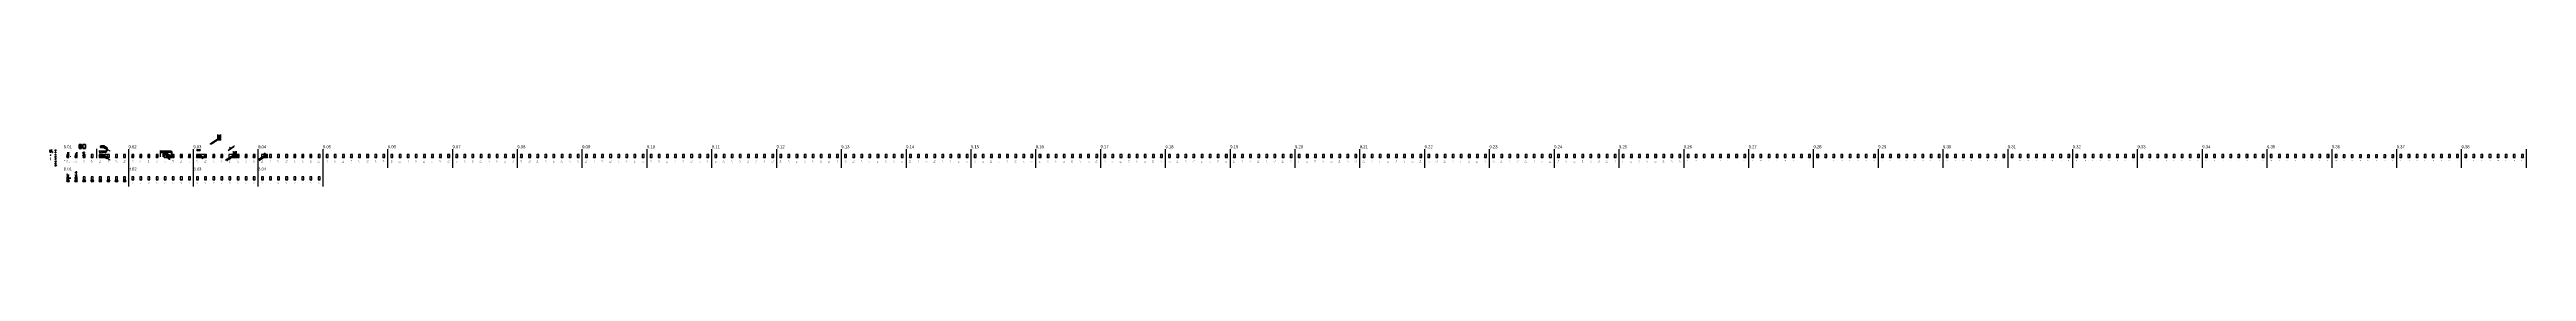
# Model space of a CAD drawing. Header units: inches. Extents: x -301 to 39679, y -468 to 370.
import ezdxf
from ezdxf import colors
from ezdxf.entities.mleader import LeaderData, LeaderLine
from ezdxf.enums import TextEntityAlignment as Align
from ezdxf.math import Vec2, Vec3

# ---------------------------------------------------------------- set-up
doc = ezdxf.new("R2010")
doc.units = ezdxf.units.IN
doc.header["$MEASUREMENT"] = 0
for name, pattern in [('CENTER', [2, 1.25, -0.25, 0.25, -0.25]), ('DASHED', [0.75, 0.5, -0.25]), ('DASHED2', [0.375, 0.25, -0.125]), ('HIDDEN', [0.375, 0.25, -0.125]), ('HIDDEN2', [0.1875, 0.125, -0.0625]), ('PDF_IMPORT', [1, 0.8, -0.2]), ('PHANTOM2', [1.25, 0.625, -0.125, 0.125, -0.125, 0.125, -0.125])]:
    doc.linetypes.add(name, pattern=pattern)
doc.layers.get('Defpoints').update_dxf_attribs({"color": 3})
for name, color, linetype, plot in [('Defpoints @ 1', 3, 'Continuous', False), ('Defpoints @ 4', 3, 'Continuous', False), ('NSE-Border', 156, 'Continuous', False), ('NSE-Construction', 86, 'Continuous', False)]:
    doc.layers.add(name, color=color, linetype=linetype, plot=plot)
for name, color, linetype, lineweight in [('NSE-By_Others', 252, 'Continuous', 0), ('NSE-By_Others_Centerline', 252, 'CENTER', 0), ('NSE-By_Others_Hatch', 250, 'Continuous', 0), ('NSE-By_Others_Hidden', 252, 'HIDDEN', 0), ('NSE-By_Others_Underlayment', 252, 'PHANTOM2', 13), ('NSE-Call-Outs', 51, 'Continuous', 13), ('NSE-Detail', 51, 'Continuous', 25), ('NSE-Dimensions', 51, 'Continuous', 13), ('NSE-Flashing 01', 2, 'Continuous', 40), ('NSE-Flashing 02', 111, 'Continuous', 40), ('NSE-Flashing 03', 141, 'Continuous', 40), ('NSE-Furring 01', 30, 'Continuous', 18), ('NSE-Grid', 6, 'CENTER', 13), ('NSE-Hardware', 111, 'Continuous', 25), ('NSE-Hatch', 253, 'Continuous', 13), ('NSE-Insulation', 6, 'Continuous', 13), ('NSE-Notes', 11, 'Continuous', 40), ('NSE-Panels 01', 1, 'Continuous', 40), ('NSE-Rev_Cloud', 150, 'Continuous', 53), ('NSE-Sealant', 143, 'Continuous', 13), ('NSE-Title', 51, 'Continuous', 9), ('NSE-Underlayment', 6, 'PHANTOM2', 13)]:
    doc.layers.add(name, color=color, linetype=linetype, lineweight=lineweight)
doc.layers.add('NSE-Detail Border', color=7, linetype='Continuous')
doc.layers.add('Wipeouts', color=7, linetype='Continuous')
doc.styles.add('001 - NSSM - Standard', font='arial.ttf', dxfattribs={"height": 0.1})
doc.styles.add('002 - NSSM - Standard', font='arial.ttf', dxfattribs={"height": 0.2})
doc.styles.add('004 - NSSM - Standard', font='arial.ttf', dxfattribs={"height": 0.4})
doc.styles.add('008 - NSSM - Standard', font='arial.ttf', dxfattribs={"height": 0.8})
doc.styles.add('012 - NSSM - Standard', font='arial.ttf', dxfattribs={"height": 1.2})
doc.styles.add('016 - NSSM - Standard', font='arial.ttf', dxfattribs={"height": 1.6})
doc.styles.add('024 - NSSM - Standard', font='arial.ttf', dxfattribs={"height": 2.4})
doc.styles.add('048 - NSSM - Standard', font='arial.ttf', dxfattribs={"height": 4.8})
doc.styles.add('096 - NSSM - Standard', font='arial.ttf', dxfattribs={"height": 9.6})
doc.styles.add('3_0-0_TEXT', font='simplex.shx', dxfattribs={"width": 0.7, "height": 0.375})
doc.styles.add('Anno - NSSM - Standard', font='arial.ttf', dxfattribs={"height": 0.1})
doc.styles.add('Arial Narrow', font='ARIALN.TTF', dxfattribs={"height": 0.375})
doc.styles.add('PDF Arial', font='arial.ttf')
doc.dimstyles.new('$$$FASTENER$$$', dxfattribs={"dimtxt": 0.375, "dimasz": 0, "dimexe": 0, "dimexo": 0, "dimgap": 0, "dimtad": 0, "dimtih": 1, "dimtoh": 1, "dimdec": 4, "dimzin": 3, "dimdsep": 46, "dimlunit": 4, "dimtxsty": '3_0-0_TEXT', "dimblk": 'NONE', "dimcen": 0, "dimclrd": 256, "dimclre": 256, "dimclrt": 256, "dimadec": 0, "dimazin": 0, "dimtfac": 0.375, "dimtdec": 4, "dimtofl": 0, "dimtmove": 1, "dimatfit": 3, "dimldrblk": 'NONE', "dimfxl": 1, "dimtolj": 1, "dimtzin": 0, "dimarcsym": 0})
doc.dimstyles.new('001 - NSSM - Standard', dxfattribs={"dimtxt": 0.1, "dimasz": 0.1, "dimexe": 0.1, "dimexo": 0.1, "dimgap": 0.05, "dimtad": 0, "dimtih": 1, "dimtoh": 1, "dimdec": 4, "dimzin": 3, "dimdsep": 46, "dimlunit": 4, "dimtxsty": '001 - NSSM - Standard', "dimblk": 'OBLIQUE', "dimcen": 0.1, "dimclrd": 256, "dimclre": 256, "dimclrt": 256, "dimadec": 0, "dimazin": 0, "dimtfac": 0.7, "dimtdec": 4, "dimtmove": 1, "dimatfit": 2, "dimfxl": 1, "dimtfill": 1, "dimtfillclr": 11, "dimfrac": 1, "dimtolj": 1, "dimtzin": 0, "dimlwd": 0, "dimlwe": 0, "dimarcsym": 0})
doc.dimstyles.new('002 - NSSM - Standard', dxfattribs={"dimtxt": 0.2, "dimasz": 0.2, "dimexe": 0.1, "dimexo": 0.1, "dimgap": 0.1, "dimtad": 0, "dimtih": 1, "dimtoh": 1, "dimdec": 4, "dimzin": 3, "dimdsep": 46, "dimlunit": 4, "dimtxsty": '002 - NSSM - Standard', "dimblk": 'OBLIQUE', "dimcen": 0.2, "dimclrd": 256, "dimclre": 256, "dimclrt": 256, "dimadec": 0, "dimazin": 0, "dimtfac": 0.7, "dimtdec": 4, "dimtmove": 1, "dimatfit": 2, "dimfxl": 1, "dimtfill": 1, "dimtfillclr": 11, "dimfrac": 1, "dimtolj": 1, "dimtzin": 0, "dimlwd": 0, "dimlwe": 0, "dimarcsym": 0})
doc.dimstyles.new('004 - NSSM - Standard', dxfattribs={"dimtxt": 0.4, "dimasz": 0.4, "dimexe": 0.4, "dimexo": 0.4, "dimgap": 0.4, "dimtad": 0, "dimtih": 1, "dimtoh": 1, "dimdec": 4, "dimzin": 3, "dimdsep": 46, "dimlunit": 4, "dimtxsty": '004 - NSSM - Standard', "dimblk": 'OBLIQUE', "dimcen": 0.4, "dimclrd": 256, "dimclre": 256, "dimclrt": 256, "dimadec": 0, "dimazin": 0, "dimtfac": 0.7, "dimtdec": 4, "dimtmove": 1, "dimatfit": 2, "dimfxl": 1, "dimtfill": 1, "dimtfillclr": 11, "dimfrac": 1, "dimtolj": 1, "dimtzin": 0, "dimlwd": 0, "dimlwe": 0, "dimarcsym": 0})
doc.dimstyles.new('004 - NSSM - Standard$0', dxfattribs={"dimtxt": 0.4, "dimasz": 0.4, "dimexe": 0.4, "dimexo": 0.4, "dimgap": 0.4, "dimtad": 0, "dimdec": 4, "dimzin": 3, "dimdsep": 46, "dimlunit": 5, "dimtxsty": '004 - NSSM - Standard', "dimblk": 'OBLIQUE', "dimcen": 0.4, "dimclrd": 256, "dimclre": 256, "dimclrt": 256, "dimazin": 0, "dimtfac": 0.7, "dimtdec": 4, "dimtmove": 1, "dimatfit": 2, "dimfxl": 1, "dimtfill": 1, "dimtfillclr": 11, "dimfrac": 1, "dimtolj": 1, "dimtzin": 0, "dimlwd": 0, "dimlwe": 0, "dimarcsym": 0})
doc.dimstyles.new('008 - NSSM - Standard', dxfattribs={"dimtxt": 0.8, "dimasz": 0.8, "dimexe": 0.8, "dimexo": 0.8, "dimgap": 0.4, "dimtad": 0, "dimtih": 1, "dimtoh": 1, "dimdec": 4, "dimzin": 3, "dimdsep": 46, "dimlunit": 4, "dimtxsty": '008 - NSSM - Standard', "dimblk": 'OBLIQUE', "dimcen": 0.8, "dimclrd": 256, "dimclre": 256, "dimclrt": 256, "dimadec": 0, "dimazin": 0, "dimtfac": 0.7, "dimtdec": 4, "dimtmove": 1, "dimatfit": 2, "dimfxl": 1, "dimtfill": 1, "dimtfillclr": 11, "dimfrac": 1, "dimtolj": 1, "dimtzin": 0, "dimlwd": 0, "dimlwe": 0, "dimarcsym": 0})
doc.dimstyles.new('012 - NSSM - Standard', dxfattribs={"dimtxt": 1.2, "dimasz": 1.2, "dimexe": 1.2, "dimexo": 1.2, "dimgap": 0.6, "dimtad": 0, "dimtih": 1, "dimtoh": 1, "dimdec": 4, "dimzin": 3, "dimdsep": 46, "dimlunit": 4, "dimtxsty": '012 - NSSM - Standard', "dimblk": 'OBLIQUE', "dimcen": 1.2, "dimclrd": 256, "dimclre": 256, "dimclrt": 256, "dimadec": 0, "dimazin": 0, "dimtfac": 0.7, "dimtdec": 4, "dimtmove": 1, "dimatfit": 2, "dimfxl": 1, "dimtfill": 1, "dimtfillclr": 11, "dimfrac": 1, "dimtolj": 1, "dimtzin": 0, "dimlwd": 0, "dimlwe": 0, "dimarcsym": 0})
doc.dimstyles.new('016 - NSSM - Standard', dxfattribs={"dimtxt": 1.6, "dimasz": 1.6, "dimexe": 1.6, "dimexo": 1.6, "dimgap": 0.8, "dimtad": 0, "dimtih": 1, "dimtoh": 1, "dimdec": 4, "dimzin": 3, "dimdsep": 46, "dimlunit": 4, "dimtxsty": '016 - NSSM - Standard', "dimblk": 'OBLIQUE', "dimcen": 1.6, "dimclrd": 256, "dimclre": 256, "dimclrt": 256, "dimadec": 0, "dimazin": 0, "dimtfac": 0.7, "dimtdec": 4, "dimtmove": 1, "dimatfit": 2, "dimfxl": 1, "dimtfill": 1, "dimtfillclr": 11, "dimfrac": 1, "dimtolj": 1, "dimtzin": 0, "dimlwd": 0, "dimlwe": 0, "dimarcsym": 0})
doc.dimstyles.new('024 - NSSM - Standard', dxfattribs={"dimtxt": 2.4, "dimasz": 2.4, "dimexe": 2.4, "dimexo": 2.4, "dimgap": 1.2, "dimtad": 0, "dimtih": 1, "dimtoh": 1, "dimdec": 4, "dimzin": 3, "dimdsep": 46, "dimlunit": 4, "dimtxsty": '024 - NSSM - Standard', "dimblk": 'OBLIQUE', "dimcen": 2.4, "dimclrd": 256, "dimclre": 256, "dimclrt": 256, "dimadec": 0, "dimazin": 0, "dimtfac": 0.7, "dimtdec": 4, "dimtmove": 1, "dimatfit": 2, "dimfxl": 1, "dimtfill": 1, "dimtfillclr": 11, "dimfrac": 1, "dimtolj": 1, "dimtzin": 0, "dimlwd": 0, "dimlwe": 0, "dimarcsym": 0})
doc.dimstyles.new('Anno - NSSM - Standard', dxfattribs={"dimtxt": 0.1, "dimasz": 0.1, "dimexe": 0.1, "dimexo": 0.0625, "dimgap": 0.05, "dimtad": 0, "dimtih": 1, "dimtoh": 1, "dimdec": 4, "dimzin": 3, "dimdsep": 46, "dimlunit": 5, "dimtxsty": 'Anno - NSSM - Standard', "dimblk": 'OBLIQUE', "dimcen": 0.1, "dimclrd": 256, "dimclre": 256, "dimclrt": 256, "dimadec": 0, "dimazin": 0, "dimtfac": 0.7, "dimtdec": 4, "dimtmove": 1, "dimatfit": 2, "dimfxl": 1, "dimtfill": 1, "dimtfillclr": 11, "dimfrac": 1, "dimtolj": 1, "dimtzin": 0, "dimlwd": 0, "dimlwe": 0, "dimarcsym": 0})
doc.dimstyles.get("Standard").update_dxf_attribs({"dimtxt": 0.18, "dimasz": 0.18, "dimexe": 0.18, "dimexo": 0.0625, "dimgap": 0.09, "dimtad": 0, "dimtih": 1, "dimtoh": 1, "dimdec": 4, "dimzin": 0, "dimdsep": 46, "dimtxsty": 'Standard', "dimcen": 0.09, "dimadec": 0, "dimazin": 0, "dimtfac": 1, "dimtdec": 4, "dimtofl": 0, "dimtmove": 0, "dimatfit": 3, "dimfxl": 1, "dimtolj": 1, "dimtzin": 0, "dimarcsym": 0})
pattern_1 = [(45, (-0.1277, -0.5417), (-0.265165, 0.265165), []), (45, (0.0491, -0.5417), (-0.265165, 0.265165), [])]
pattern_2 = [(45, (33.66664, -5.222796), (-0.022097087, 0.022097087), [])]
pattern_3 = [(45, (33.66664, 20.888387), (-0.022097087, 0.022097087), [])]
pattern_4 = [(45, (33.66664, -5.222796), (-0.022097087, 0.022097087), [])]
pattern_5 = [(225, (-105.01731, -112.37438), (0.022097087, -0.022097087), [])]
pattern_6 = [(225, (27.79164, -5.065296), (0.022097087, -0.022097087), [])]
pattern_7 = [(45, (0, 148.5192), (-0.13258252, 0.13258252), []), (45, (0.08839, 148.5192), (-0.13258252, 0.13258252), [])]
pattern_8 = [(45, (0, 1.5), (-0.13258252, 0.13258252), []), (45, (0.08839, 1.5), (-0.13258252, 0.13258252), [])]

# ---------------------------------------------------------------- blocks, each defined once
blk = doc.blocks.new('*U4')
blk.add_wipeout([(8.1, 1.1), (8.1, 0), (0, 0), (0, 11.3), (8.2, 11.3), (8.2, 0), (8.1, 0), (8.1, 10.9), (0, 10.9), (0, 1.1)])
at = {"layer": 'Defpoints', "ltscale": 0.0625}
blk.add_lwpolyline([(0, 1.1), (8.1, 1.1), (8.1, 10.9), (0, 10.9)], close=True, dxfattribs=at)
at = {"layer": 'Defpoints'}
blk.add_circle((0.6, 0.6), 0.312, dxfattribs=at)
at = {"layer": 'NSE-Border', "ltscale": 0.0625}
blk.add_lwpolyline([(0, 0), (8.2, 0), (8.2, 11.3), (0, 11.3)], close=True, dxfattribs=at)
at = {"layer": 'NSE-Title'}
blk.add_line((0.9, 0.6), (7.9, 0.6), dxfattribs=at)
at = {"layer": 'Defpoints', "style": '008 - NSSM - Standard'}
blk.add_attdef('DETAIL_NUMBER', text='', height=0.218, dxfattribs=at).set_placement((0.6, 0.6), align=Align.MIDDLE_CENTER)
at = {"layer": 'NSE-Title', "style": '004 - NSSM - Standard'}
blk.add_text('ARCH REF:', height=0.134, dxfattribs=at).set_placement((1.6, 0.5), align=Align.MIDDLE_CENTER)
for tag, p in [('DETAIL_DESCRIPTION', (1.1, 0.6)), ('ARCH_REF', (2.2, 0.4))]:
    blk.add_attdef(tag, p, '', height=0.134, dxfattribs=at)
blk = doc.blocks.new('*U282')
blk.add_wipeout([(7.4, 1.1), (7.4, 0), (0, 0), (0, 11.3), (8.2, 11.3), (8.2, 0), (7.4, 0), (7.4, 11.3), (0.6, 11.3), (0.6, 1.1)])
at = {"layer": 'Defpoints', "ltscale": 0.0625}
blk.add_lwpolyline([(0.6, 1.1), (7.4, 1.1), (7.4, 11.3), (0.6, 11.3)], close=True, dxfattribs=at)
at = {"layer": 'Defpoints'}
blk.add_circle((0.6, 0.6), 0.312, dxfattribs=at)
at = {"layer": 'NSE-Border', "ltscale": 0.0625}
blk.add_lwpolyline([(0, 0), (8.2, 0), (8.2, 11.3), (0, 11.3)], close=True, dxfattribs=at)
at = {"layer": 'NSE-Title'}
blk.add_line((0.9, 0.6), (7.9, 0.6), dxfattribs=at)
at = {"layer": 'Defpoints', "style": '008 - NSSM - Standard'}
blk.add_attdef('DETAIL_NUMBER', text='', height=0.218, dxfattribs=at).set_placement((0.6, 0.6), align=Align.MIDDLE_CENTER)
at = {"layer": 'NSE-Title', "style": '004 - NSSM - Standard'}
blk.add_text('ARCH REF:', height=0.134, dxfattribs=at).set_placement((1.6, 0.5), align=Align.MIDDLE_CENTER)
for tag, p in [('DETAIL_DESCRIPTION', (1.1, 0.6)), ('ARCH_REF', (2.2, 0.4))]:
    blk.add_attdef(tag, p, '', height=0.134, dxfattribs=at)
blk = doc.blocks.new('*U3')
blk.add_wipeout([(8.1, 1.1), (8.1, 0), (0, 0), (0, 11.3), (8.2, 11.3), (8.2, 0), (8.1, 0), (8.1, 11.3), (0, 11.3), (0, 1.1)])
at = {"layer": 'Defpoints', "ltscale": 0.0625}
blk.add_lwpolyline([(0, 1.1), (8.1, 1.1), (8.1, 11.3), (0, 11.3)], close=True, dxfattribs=at)
at = {"layer": 'Defpoints'}
blk.add_circle((0.6, 0.6), 0.312, dxfattribs=at)
at = {"layer": 'NSE-Border', "ltscale": 0.0625}
blk.add_lwpolyline([(0, 0), (8.2, 0), (8.2, 11.3), (0, 11.3)], close=True, dxfattribs=at)
at = {"layer": 'NSE-Title'}
blk.add_line((0.9, 0.6), (7.9, 0.6), dxfattribs=at)
at = {"layer": 'Defpoints', "style": '008 - NSSM - Standard'}
blk.add_attdef('DETAIL_NUMBER', text='', height=0.218, dxfattribs=at).set_placement((0.6, 0.6), align=Align.MIDDLE_CENTER)
at = {"layer": 'NSE-Title', "style": '004 - NSSM - Standard'}
blk.add_text('ARCH REF:', height=0.134, dxfattribs=at).set_placement((1.6, 0.5), align=Align.MIDDLE_CENTER)
for tag, p in [('DETAIL_DESCRIPTION', (1.1, 0.6)), ('ARCH_REF', (2.2, 0.4))]:
    blk.add_attdef(tag, p, '', height=0.134, dxfattribs=at)
blk = doc.blocks.new('*U338')
blk.add_wipeout([(32.6, 1.1), (32.6, 0), (0, 0), (0, 11.3), (32.7, 11.3), (32.7, 0), (32.6, 0), (32.6, 11.3), (0, 11.3), (0, 1.1)])
at = {"layer": 'Defpoints', "ltscale": 0.0625}
blk.add_lwpolyline([(0, 1.1), (32.6, 1.1), (32.6, 11.3), (0, 11.3)], close=True, dxfattribs=at)
at = {"layer": 'Defpoints'}
blk.add_circle((0.6, 0.6), 0.312, dxfattribs=at)
at = {"layer": 'NSE-Border', "ltscale": 0.0625}
blk.add_lwpolyline([(0, 0), (32.7, 0), (32.7, 11.3), (0, 11.3)], close=True, dxfattribs=at)
at = {"layer": 'NSE-Title'}
blk.add_line((0.9, 0.6), (32.4, 0.6), dxfattribs=at)
at = {"layer": 'Defpoints', "style": '008 - NSSM - Standard'}
blk.add_attdef('DETAIL_NUMBER', text='', height=0.218, dxfattribs=at).set_placement((0.6, 0.6), align=Align.MIDDLE_CENTER)
at = {"layer": 'NSE-Title', "style": '004 - NSSM - Standard'}
blk.add_text('ARCH REF:', height=0.134, dxfattribs=at).set_placement((1.6, 0.5), align=Align.MIDDLE_CENTER)
for tag, p in [('DETAIL_DESCRIPTION', (1.1, 0.6)), ('ARCH_REF', (2.2, 0.4))]:
    blk.add_attdef(tag, p, '', height=0.134, dxfattribs=at)
blk = doc.blocks.new('*U156')
blk.add_wipeout([(32.6, 1.1), (32.6, 0), (0, 0), (0, 22.6), (32.7, 22.6), (32.7, 0), (32.6, 0), (32.6, 22.6), (0, 22.6), (0, 1.1)])
at = {"layer": 'Defpoints', "ltscale": 0.0625}
blk.add_lwpolyline([(0, 1.1), (32.6, 1.1), (32.6, 22.6), (0, 22.6)], close=True, dxfattribs=at)
at = {"layer": 'Defpoints'}
blk.add_circle((0.6, 0.6), 0.312, dxfattribs=at)
at = {"layer": 'NSE-Border', "ltscale": 0.0625}
blk.add_lwpolyline([(0, 0), (32.7, 0), (32.7, 22.6), (0, 22.6)], close=True, dxfattribs=at)
at = {"layer": 'NSE-Title'}
blk.add_line((0.9, 0.6), (32.4, 0.6), dxfattribs=at)
at = {"layer": 'Defpoints', "style": '008 - NSSM - Standard'}
blk.add_attdef('DETAIL_NUMBER', text='', height=0.218, dxfattribs=at).set_placement((0.6, 0.6), align=Align.MIDDLE_CENTER)
at = {"layer": 'NSE-Title', "style": '004 - NSSM - Standard'}
blk.add_text('ARCH REF:', height=0.134, dxfattribs=at).set_placement((1.6, 0.5), align=Align.MIDDLE_CENTER)
for tag, p in [('DETAIL_DESCRIPTION', (1.1, 0.6)), ('ARCH_REF', (2.2, 0.4))]:
    blk.add_attdef(tag, p, '', height=0.134, dxfattribs=at)
blk = doc.blocks.new('*U215')
blk.add_wipeout([(32.6, 1.1), (32.6, 0), (0, 0), (0, 11.3), (32.7, 11.3), (32.7, 0), (32.6, 0), (32.6, 11.3), (0, 11.3), (0, 1.1)])
at = {"layer": 'Defpoints', "ltscale": 0.0625}
blk.add_lwpolyline([(0, 1.1), (32.6, 1.1), (32.6, 11.3), (0, 11.3)], close=True, dxfattribs=at)
at = {"layer": 'Defpoints'}
blk.add_circle((0.6, 0.6), 0.312, dxfattribs=at)
at = {"layer": 'NSE-Border', "ltscale": 0.0625}
blk.add_lwpolyline([(0, 0), (32.7, 0), (32.7, 11.3), (0, 11.3)], close=True, dxfattribs=at)
at = {"layer": 'NSE-Title'}
blk.add_line((0.9, 0.6), (32.4, 0.6), dxfattribs=at)
at = {"layer": 'Defpoints', "style": '008 - NSSM - Standard'}
blk.add_attdef('DETAIL_NUMBER', text='', height=0.218, dxfattribs=at).set_placement((0.6, 0.6), align=Align.MIDDLE_CENTER)
at = {"layer": 'NSE-Title', "style": '004 - NSSM - Standard'}
blk.add_text('ARCH REF:', height=0.134, dxfattribs=at).set_placement((1.6, 0.5), align=Align.MIDDLE_CENTER)
for tag, p in [('DETAIL_DESCRIPTION', (1.1, 0.6)), ('ARCH_REF', (2.2, 0.4))]:
    blk.add_attdef(tag, p, '', height=0.134, dxfattribs=at)
blk = doc.blocks.new('*U160')
blk.add_wipeout([(32.6, 1.1), (32.6, 0), (0, 0), (0, 11.3), (32.7, 11.3), (32.7, 0), (32.6, 0), (32.6, 11.3), (0, 11.3), (0, 1.1)])
at = {"layer": 'Defpoints', "ltscale": 0.0625}
blk.add_lwpolyline([(0, 1.1), (32.6, 1.1), (32.6, 11.3), (0, 11.3)], close=True, dxfattribs=at)
at = {"layer": 'Defpoints'}
blk.add_circle((0.6, 0.6), 0.312, dxfattribs=at)
at = {"layer": 'NSE-Border', "ltscale": 0.0625}
blk.add_lwpolyline([(0, 0), (32.7, 0), (32.7, 11.3), (0, 11.3)], close=True, dxfattribs=at)
at = {"layer": 'NSE-Title'}
blk.add_line((0.9, 0.6), (32.4, 0.6), dxfattribs=at)
at = {"layer": 'Defpoints', "style": '008 - NSSM - Standard'}
blk.add_attdef('DETAIL_NUMBER', text='', height=0.218, dxfattribs=at).set_placement((0.6, 0.6), align=Align.MIDDLE_CENTER)
at = {"layer": 'NSE-Title', "style": '004 - NSSM - Standard'}
blk.add_text('ARCH REF:', height=0.134, dxfattribs=at).set_placement((1.6, 0.5), align=Align.MIDDLE_CENTER)
for tag, p in [('DETAIL_DESCRIPTION', (1.1, 0.6)), ('ARCH_REF', (2.2, 0.4))]:
    blk.add_attdef(tag, p, '', height=0.134, dxfattribs=at)
blk = doc.blocks.new('*U171')
blk.add_wipeout([(8.1, 1.1), (8.1, 0), (0, 0), (0, 11.3), (8.2, 11.3), (8.2, 0), (8.1, 0), (8.1, 11.3), (0, 11.3), (0, 1.1)])
at = {"layer": 'Defpoints', "ltscale": 0.0625}
blk.add_lwpolyline([(0, 1.1), (8.1, 1.1), (8.1, 11.3), (0, 11.3)], close=True, dxfattribs=at)
at = {"layer": 'Defpoints'}
blk.add_circle((0.6, 0.6), 0.312, dxfattribs=at)
at = {"layer": 'NSE-Border', "ltscale": 0.0625}
blk.add_lwpolyline([(0, 0), (8.2, 0), (8.2, 11.3), (0, 11.3)], close=True, dxfattribs=at)
at = {"layer": 'NSE-Title'}
blk.add_line((0.9, 0.6), (7.9, 0.6), dxfattribs=at)
at = {"layer": 'Defpoints', "style": '008 - NSSM - Standard'}
blk.add_attdef('DETAIL_NUMBER', text='', height=0.218, dxfattribs=at).set_placement((0.6, 0.6), align=Align.MIDDLE_CENTER)
at = {"layer": 'NSE-Title', "style": '004 - NSSM - Standard'}
blk.add_text('ARCH REF:', height=0.134, dxfattribs=at).set_placement((1.6, 0.5), align=Align.MIDDLE_CENTER)
for tag, p in [('DETAIL_DESCRIPTION', (1.1, 0.6)), ('ARCH_REF', (2.2, 0.4))]:
    blk.add_attdef(tag, p, '', height=0.134, dxfattribs=at)
blk = doc.blocks.new('*U170')
blk.add_wipeout([(24.5, 1.1), (24.5, 0), (0, 0), (0, 11.3), (24.5, 11.3), (24.5, 0), (24.5, 0), (24.5, 11.3), (0, 11.3), (0, 1.1)])
at = {"layer": 'Defpoints', "ltscale": 0.0625}
blk.add_lwpolyline([(0, 1.1), (24.5, 1.1), (24.5, 11.3), (0, 11.3)], close=True, dxfattribs=at)
at = {"layer": 'Defpoints'}
blk.add_circle((0.6, 0.6), 0.312, dxfattribs=at)
at = {"layer": 'NSE-Border', "ltscale": 0.0625}
blk.add_lwpolyline([(0, 0), (24.5, 0), (24.5, 11.3), (0, 11.3)], close=True, dxfattribs=at)
at = {"layer": 'NSE-Title'}
blk.add_line((0.9, 0.6), (24.3, 0.6), dxfattribs=at)
at = {"layer": 'Defpoints', "style": '008 - NSSM - Standard'}
blk.add_attdef('DETAIL_NUMBER', text='', height=0.218, dxfattribs=at).set_placement((0.6, 0.6), align=Align.MIDDLE_CENTER)
at = {"layer": 'NSE-Title', "style": '004 - NSSM - Standard'}
blk.add_text('ARCH REF:', height=0.134, dxfattribs=at).set_placement((1.6, 0.5), align=Align.MIDDLE_CENTER)
for tag, p in [('DETAIL_DESCRIPTION', (1.1, 0.6)), ('ARCH_REF', (2.2, 0.4))]:
    blk.add_attdef(tag, p, '', height=0.134, dxfattribs=at)
blk = doc.blocks.new('*U5')
blk.add_wipeout([(8.1, 1.1), (8.1, 0), (0, 0), (0, 11.3), (8.2, 11.3), (8.2, 0), (8.1, 0), (8.1, 11.3), (0, 11.3), (0, 1.1)])
at = {"layer": 'Defpoints', "ltscale": 0.0625}
blk.add_lwpolyline([(0, 1.1), (8.1, 1.1), (8.1, 11.3), (0, 11.3)], close=True, dxfattribs=at)
at = {"layer": 'Defpoints'}
blk.add_circle((0.6, 0.6), 0.312, dxfattribs=at)
at = {"layer": 'NSE-Border', "ltscale": 0.0625}
blk.add_lwpolyline([(0, 0), (8.2, 0), (8.2, 11.3), (0, 11.3)], close=True, dxfattribs=at)
at = {"layer": 'NSE-Title'}
blk.add_line((0.9, 0.6), (7.9, 0.6), dxfattribs=at)
at = {"layer": 'Defpoints', "style": '008 - NSSM - Standard'}
blk.add_attdef('DETAIL_NUMBER', text='', height=0.218, dxfattribs=at).set_placement((0.6, 0.6), align=Align.MIDDLE_CENTER)
at = {"layer": 'NSE-Title', "style": '004 - NSSM - Standard'}
blk.add_text('ARCH REF:', height=0.134, dxfattribs=at).set_placement((1.6, 0.5), align=Align.MIDDLE_CENTER)
for tag, p in [('DETAIL_DESCRIPTION', (1.1, 0.6)), ('ARCH_REF', (2.2, 0.4))]:
    blk.add_attdef(tag, p, '', height=0.134, dxfattribs=at)
blk = doc.blocks.new('*U7')
blk.add_wipeout([(0, 0.34), (0.13, 0.32), (0.24, 0.24), (0.32, 0.13), (0.34, 0), (0.32, -0.13), (0.24, -0.24), (0.13, -0.32), (0, -0.34), (-0.13, -0.32), (-0.24, -0.24), (-0.32, -0.13), (-0.34, 0), (-0.32, 0.13), (-0.24, 0.24), (-0.13, 0.32)]).dxf.layer = 'Wipeouts'
blk.add_line((-0.31, 0), (0.31, 0))
blk.add_circle((0, 0), 0.312)
at = {"color": 5, "style": 'Anno - NSSM - Standard'}
for tag, p in [('VIEW_NUMBER', (0, 0.12)), ('SHEET_NUMBER', (0, -0.13))]:
    blk.add_attdef(tag, text='', height=0.1, dxfattribs=at).set_placement(p, align=Align.MIDDLE_CENTER)
at = {"style": '001 - NSSM - Standard'}
blk.add_attdef('NOTE2_001', (0, -0.64), '', height=0.0001, dxfattribs=at)
blk = doc.blocks.new('*U402')
at = {"layer": 'Defpoints @ 4', "color": 5, "xscale": 64, "yscale": 64, "zscale": 64}
blk.add_blockref('*U7', (-4, -382), dxfattribs=at).add_auto_attribs({'VIEW_NUMBER': 'S01', 'SHEET_NUMBER': '8.01', 'NOTE2_001': 'Note'})
at = {"layer": 'Defpoints @ 1', "color": 5, "xscale": 16, "yscale": 16, "zscale": 16}
blk.add_blockref('*U7', (-4, -382), dxfattribs=at).add_auto_attribs({'VIEW_NUMBER': 'S01', 'SHEET_NUMBER': '8.01', 'NOTE2_001': 'Note'})
blk = doc.blocks.new('*U403')
at = {"layer": 'Defpoints @ 4', "color": 5, "xscale": 64, "yscale": 64, "zscale": 64}
blk.add_blockref('*U7', (127, -382), dxfattribs=at).add_auto_attribs({'VIEW_NUMBER': 'S02', 'SHEET_NUMBER': '8.01', 'NOTE2_001': 'Note'})
at = {"layer": 'Defpoints @ 1', "color": 5, "xscale": 16, "yscale": 16, "zscale": 16}
blk.add_blockref('*U7', (127, -382), dxfattribs=at).add_auto_attribs({'VIEW_NUMBER': 'S02', 'SHEET_NUMBER': '8.01', 'NOTE2_001': 'Note'})
blk = doc.blocks.new('*U404')
at = {"layer": 'Defpoints @ 4', "color": 5, "xscale": 64, "yscale": 64, "zscale": 64}
blk.add_blockref('*U7', (258, -382), dxfattribs=at).add_auto_attribs({'VIEW_NUMBER': 'S03', 'SHEET_NUMBER': '8.01', 'NOTE2_001': 'Note'})
at = {"layer": 'Defpoints @ 1', "color": 5, "xscale": 16, "yscale": 16, "zscale": 16}
blk.add_blockref('*U7', (258, -382), dxfattribs=at).add_auto_attribs({'VIEW_NUMBER': 'S03', 'SHEET_NUMBER': '8.01', 'NOTE2_001': 'Note'})
blk = doc.blocks.new('_Oblique')
at = {"color": 0, "linetype": 'ByBlock', "lineweight": -2}
blk.add_line((-0.5, -0.5), (0.5, 0.5), dxfattribs=at)
blk = doc.blocks.new('*D9')
at = {"layer": 'NSE-Dimensions', "lineweight": 0, "transparency": 16777216}
for p, q in [((-210, 121), (-210, 124)), ((-210, 124), (-204, 124)), ((-198, 124), (-204, 124)), ((-198, 121), (-198, 124))]:
    blk.add_line(p, q, dxfattribs=at)
at = {"layer": 'NSE-Dimensions', "lineweight": 0, "transparency": 16777216, "xscale": 0.1, "yscale": 0.1, "zscale": 0.1, "rotation": 180}
blk.add_blockref('_Oblique', (-210, 124), dxfattribs=at)
at = {"layer": 'NSE-Dimensions', "lineweight": 0, "transparency": 16777216, "xscale": 0.1, "yscale": 0.1, "zscale": 0.1}
blk.add_blockref('_Oblique', (-198, 124), dxfattribs=at)
at = {"layer": 'NSE-Dimensions', "transparency": 16777216, "insert": (-204, 124), "char_height": 0.1, "attachment_point": 5, "style": 'Anno - NSSM - Standard', "bg_fill": 3, "box_fill_scale": 1.25, "bg_fill_color": 256, "bg_fill_true_color": 13158600, "bg_fill_transparency": 0}
blk.add_mtext('\\A1;12"', dxfattribs=at)
at = {"layer": 'Defpoints', "color": 0, "transparency": 16777216}
for p in [(-210, 124), (-210, 121), (-198, 121)]:
    blk.add_point(p, dxfattribs=at)
blk = doc.blocks.new('*D10')
at = {"layer": 'NSE-Dimensions', "lineweight": 0, "transparency": 16777216}
for p, q in [((-210, 85), (-210, 91)), ((-210, 91), (-204, 91)), ((-198, 91), (-204, 91)), ((-198, 85), (-198, 91))]:
    blk.add_line(p, q, dxfattribs=at)
at = {"layer": 'NSE-Dimensions', "lineweight": 0, "transparency": 16777216, "xscale": 0.1, "yscale": 0.1, "zscale": 0.1, "rotation": 180}
blk.add_blockref('_Oblique', (-210, 91), dxfattribs=at)
at = {"layer": 'NSE-Dimensions', "lineweight": 0, "transparency": 16777216, "xscale": 0.1, "yscale": 0.1, "zscale": 0.1}
blk.add_blockref('_Oblique', (-198, 91), dxfattribs=at)
at = {"layer": 'NSE-Dimensions', "transparency": 16777216, "insert": (-204, 91), "char_height": 0.1, "attachment_point": 5, "style": '001 - NSSM - Standard', "bg_fill": 3, "box_fill_scale": 1.25, "bg_fill_color": 256, "bg_fill_true_color": 13158600, "bg_fill_transparency": 0}
blk.add_mtext('\\A1;1\'-0"', dxfattribs=at)
at = {"layer": 'Defpoints', "color": 0, "transparency": 16777216}
for p in [(-210, 91), (-210, 85), (-198, 85)]:
    blk.add_point(p, dxfattribs=at)
blk = doc.blocks.new('*D11')
at = {"layer": 'NSE-Dimensions', "lineweight": 0, "transparency": 16777216}
for p, q in [((-210, 49), (-210, 54)), ((-210, 54), (-204, 54)), ((-198, 54), (-204, 54)), ((-198, 49), (-198, 54))]:
    blk.add_line(p, q, dxfattribs=at)
at = {"layer": 'NSE-Dimensions', "lineweight": 0, "transparency": 16777216, "xscale": 0.2, "yscale": 0.2, "zscale": 0.2, "rotation": 180}
blk.add_blockref('_Oblique', (-210, 54), dxfattribs=at)
at = {"layer": 'NSE-Dimensions', "lineweight": 0, "transparency": 16777216, "xscale": 0.2, "yscale": 0.2, "zscale": 0.2}
blk.add_blockref('_Oblique', (-198, 54), dxfattribs=at)
at = {"layer": 'NSE-Dimensions', "transparency": 16777216, "insert": (-204, 54), "char_height": 0.2, "attachment_point": 5, "style": '002 - NSSM - Standard', "bg_fill": 3, "box_fill_scale": 1.25, "bg_fill_color": 256, "bg_fill_true_color": 13158600, "bg_fill_transparency": 0}
blk.add_mtext('\\A1;1\'-0"', dxfattribs=at)
at = {"layer": 'Defpoints', "color": 0, "transparency": 16777216}
for p in [(-210, 49), (-198, 54), (-198, 49)]:
    blk.add_point(p, dxfattribs=at)
blk = doc.blocks.new('*D12')
at = {"layer": 'NSE-Dimensions', "lineweight": 0, "transparency": 16777216}
for p, q in [((-210, 14), (-210, 19)), ((-210, 18), (-205, 18)), ((-198, 18), (-203, 18)), ((-198, 14), (-198, 19))]:
    blk.add_line(p, q, dxfattribs=at)
at = {"layer": 'NSE-Dimensions', "lineweight": 0, "transparency": 16777216, "xscale": 0.4, "yscale": 0.4, "zscale": 0.4, "rotation": 180}
blk.add_blockref('_Oblique', (-210, 18), dxfattribs=at)
at = {"layer": 'NSE-Dimensions', "lineweight": 0, "transparency": 16777216, "xscale": 0.4, "yscale": 0.4, "zscale": 0.4}
blk.add_blockref('_Oblique', (-198, 18), dxfattribs=at)
at = {"layer": 'NSE-Dimensions', "transparency": 16777216, "insert": (-204, 18), "char_height": 0.4, "attachment_point": 5, "style": '004 - NSSM - Standard', "bg_fill": 3, "box_fill_scale": 1.25, "bg_fill_color": 256, "bg_fill_true_color": 13158600, "bg_fill_transparency": 0}
blk.add_mtext('\\A1;12"', dxfattribs=at)
at = {"layer": 'Defpoints', "color": 0, "transparency": 16777216}
for p in [(-210, 18), (-210, 13), (-198, 13)]:
    blk.add_point(p, dxfattribs=at)
blk = doc.blocks.new('*D13')
at = {"layer": 'NSE-Dimensions', "lineweight": 0, "transparency": 16777216}
for p, q in [((-210, -22), (-210, -16)), ((-210, -17), (-205, -17)), ((-198, -17), (-203, -17)), ((-198, -22), (-198, -16))]:
    blk.add_line(p, q, dxfattribs=at)
at = {"layer": 'NSE-Dimensions', "lineweight": 0, "transparency": 16777216, "xscale": 0.8, "yscale": 0.8, "zscale": 0.8, "rotation": 180}
blk.add_blockref('_Oblique', (-210, -17), dxfattribs=at)
at = {"layer": 'NSE-Dimensions', "lineweight": 0, "transparency": 16777216, "xscale": 0.8, "yscale": 0.8, "zscale": 0.8}
blk.add_blockref('_Oblique', (-198, -17), dxfattribs=at)
at = {"layer": 'NSE-Dimensions', "transparency": 16777216, "insert": (-204, -17), "char_height": 0.8, "attachment_point": 5, "style": '008 - NSSM - Standard', "bg_fill": 3, "box_fill_scale": 1.25, "bg_fill_color": 256, "bg_fill_true_color": 13158600, "bg_fill_transparency": 0}
blk.add_mtext('\\A1;1\'-0"', dxfattribs=at)
at = {"layer": 'Defpoints', "color": 0, "transparency": 16777216}
for p in [(-210, -17), (-210, -23), (-198, -23)]:
    blk.add_point(p, dxfattribs=at)
blk = doc.blocks.new('*D14')
at = {"layer": 'NSE-Dimensions', "lineweight": 0, "transparency": 16777216}
for p, q in [((-210, -58), (-210, -53)), ((-210, -54), (-206, -54)), ((-198, -54), (-202, -54)), ((-198, -58), (-198, -53))]:
    blk.add_line(p, q, dxfattribs=at)
at = {"layer": 'NSE-Dimensions', "lineweight": 0, "transparency": 16777216, "xscale": 1.2, "yscale": 1.2, "zscale": 1.2, "rotation": 180}
blk.add_blockref('_Oblique', (-210, -54), dxfattribs=at)
at = {"layer": 'NSE-Dimensions', "lineweight": 0, "transparency": 16777216, "xscale": 1.2, "yscale": 1.2, "zscale": 1.2}
blk.add_blockref('_Oblique', (-198, -54), dxfattribs=at)
at = {"layer": 'NSE-Dimensions', "transparency": 16777216, "insert": (-204, -54), "char_height": 1.2, "attachment_point": 5, "style": '012 - NSSM - Standard', "bg_fill": 3, "box_fill_scale": 1.25, "bg_fill_color": 256, "bg_fill_true_color": 13158600, "bg_fill_transparency": 0}
blk.add_mtext('\\A1;1\'-0"', dxfattribs=at)
at = {"layer": 'Defpoints', "color": 0, "transparency": 16777216}
for p in [(-210, -59), (-198, -54), (-198, -59)]:
    blk.add_point(p, dxfattribs=at)
blk = doc.blocks.new('*D15')
at = {"layer": 'NSE-Dimensions', "lineweight": 0, "transparency": 16777216}
for p, q in [((-210, -93), (-210, -87)), ((-210, -89), (-207, -89)), ((-198, -89), (-201, -89)), ((-198, -93), (-198, -87))]:
    blk.add_line(p, q, dxfattribs=at)
at = {"layer": 'NSE-Dimensions', "lineweight": 0, "transparency": 16777216, "xscale": 1.6, "yscale": 1.6, "zscale": 1.6, "rotation": 180}
blk.add_blockref('_Oblique', (-210, -89), dxfattribs=at)
at = {"layer": 'NSE-Dimensions', "lineweight": 0, "transparency": 16777216, "xscale": 1.6, "yscale": 1.6, "zscale": 1.6}
blk.add_blockref('_Oblique', (-198, -89), dxfattribs=at)
at = {"layer": 'NSE-Dimensions', "transparency": 16777216, "insert": (-204, -89), "char_height": 1.6, "attachment_point": 5, "style": '016 - NSSM - Standard', "bg_fill": 3, "box_fill_scale": 1.25, "bg_fill_color": 256, "bg_fill_true_color": 13158600, "bg_fill_transparency": 0}
blk.add_mtext('\\A1;1\'-0"', dxfattribs=at)
at = {"layer": 'Defpoints', "color": 0, "transparency": 16777216}
for p in [(-210, -89), (-210, -95), (-198, -95)]:
    blk.add_point(p, dxfattribs=at)
blk = doc.blocks.new('*D16')
at = {"layer": 'NSE-Dimensions', "lineweight": 0, "transparency": 16777216}
for p, q in [((-210, -128), (-210, -119)), ((-210, -122), (-208, -122)), ((-198, -122), (-200, -122)), ((-198, -128), (-198, -119))]:
    blk.add_line(p, q, dxfattribs=at)
at = {"layer": 'NSE-Dimensions', "lineweight": 0, "transparency": 16777216, "xscale": 2.4, "yscale": 2.4, "zscale": 2.4, "rotation": 180}
blk.add_blockref('_Oblique', (-210, -122), dxfattribs=at)
at = {"layer": 'NSE-Dimensions', "lineweight": 0, "transparency": 16777216, "xscale": 2.4, "yscale": 2.4, "zscale": 2.4}
blk.add_blockref('_Oblique', (-198, -122), dxfattribs=at)
at = {"layer": 'NSE-Dimensions', "transparency": 16777216, "insert": (-204, -122), "char_height": 2.4, "attachment_point": 5, "style": '024 - NSSM - Standard', "bg_fill": 3, "box_fill_scale": 1.25, "bg_fill_color": 256, "bg_fill_true_color": 13158600, "bg_fill_transparency": 0}
blk.add_mtext('\\A1;1\'-0"', dxfattribs=at)
at = {"layer": 'Defpoints', "color": 0, "transparency": 16777216}
for p in [(-210, -131), (-198, -122), (-198, -131)]:
    blk.add_point(p, dxfattribs=at)
blk = doc.blocks.new('*T8')
at = {"color": 0, "linetype": 'ByBlock', "lineweight": -2, "transparency": 16777216}
for p, q in [((0, 0), (12, 0)), ((0, 0), (0, -1)), ((12, 0), (12, -1)), ((0, 0), (12, 0)), ((0, -1), (12, -1)), ((0, -1), (12, -1)), ((2, 0), (2, -1)), ((5, 0), (5, -1)), ((8, 0), (8, -1)), ((10, 0), (10, -1))]:
    blk.add_line(p, q, dxfattribs=at)
at = {"color": 0, "transparency": 16777216, "insert": (6, 0), "char_height": 0.1, "width": 12.38, "attachment_point": 5, "style": 'Anno - NSSM - Standard'}
blk.add_mtext('table', dxfattribs=at)
blk = doc.blocks.new('*U32')
h = blk.add_hatch()
h.set_pattern_fill('ANSI32', color=256)
h.set_pattern_definition(pattern_1)
h.paths.add_polyline_path([(0, 0), (0, 1), (0, 1), (0, 2), (0, 2, 0.414214), (0, 1), (0, 0, 0.414214), (0, 0), (6, 0, 0.414214), (6, 0), (6, 1, 0.414214), (6, 2), (6, 2), (6, 1), (6, 1), (6, 0)])
blk.add_lwpolyline([(0, 0), (6, 0, 0.414214), (6, 0), (6, 1, 0.414214), (6, 2), (6, 2), (6, 1), (6, 1), (6, 0), (0, 0), (0, 1), (0, 1), (0, 2), (0, 2, 0.414214), (0, 1), (0, 0, 0.414214)], format="xyb", close=True)
blk = doc.blocks.new('*U195')
h = blk.add_hatch()
h.set_pattern_fill('AR-SAND', color=256, scale=0.125)
h.set_pattern_definition([(37.5, (0, 14.88534), (-0.0078742, 0.240853), [0, -0.19, 0, -0.2125, 0, -0.203125]), (7.5, (0, 14.88534), (0.221222, 0.352768), [0, -0.1025, 0, -0.17125, 0, -0.065625]), (327.5, (-0.15375, 14.88534), (0.3892677, 0.0007074), [0, -0.0625, 0, -0.225, 0, -0.29375]), (317.5, (-0.15375, 14.88534), (0.375766, 0.1097094), [0, -0.03125, 0, -0.1475, 0, -0.16875])])
h.paths.add_polyline_path([(0, 0), (1, 0), (1, 27), (0, 27)])
blk.add_lwpolyline([(0, 0), (1, 0), (1, 27), (0, 27)], close=True)
at = {"layer": 'NSE-Construction', "insert": (0, 0), "char_height": 0.1, "attachment_point": 1, "style": 'Anno - NSSM - Standard'}
blk.add_mtext_dynamic_manual_height_columns('\\A1;{\\H0.7x;\\S1#2;\\H1.42857x;"}', width=0.383, gutter_width=0.5, heights=[0], dxfattribs=at)
blk = doc.blocks.new('*U196')
h = blk.add_hatch()
h.set_pattern_fill('AR-SAND', color=256, scale=0.125)
h.set_pattern_definition([(37.5, (0, 15.32805), (-0.0078742, 0.240853), [0, -0.19, 0, -0.2125, 0, -0.203125]), (7.5, (0, 15.32805), (0.221222, 0.352768), [0, -0.1025, 0, -0.17125, 0, -0.065625]), (327.5, (-0.15375, 15.32805), (0.3892677, 0.0007074), [0, -0.0625, 0, -0.225, 0, -0.29375]), (317.5, (-0.15375, 15.32805), (0.375766, 0.1097094), [0, -0.03125, 0, -0.1475, 0, -0.16875])])
h.paths.add_polyline_path([(0, 0), (1, 0), (1, 27), (0, 27)])
blk.add_lwpolyline([(0, 0), (1, 0), (1, 27), (0, 27)], close=True)
at = {"layer": 'NSE-Construction', "insert": (0, 0), "char_height": 0.1, "attachment_point": 1, "style": 'Anno - NSSM - Standard'}
blk.add_mtext_dynamic_manual_height_columns('\\A1;{\\H0.7x;\\S1#2;\\H1.42857x;"}', width=0.383, gutter_width=0.5, heights=[0], dxfattribs=at)
blk = doc.blocks.new('_Open')
at = {"color": 0, "linetype": 'ByBlock', "lineweight": -2}
for p, q in [((-1, 0), (0, 0)), ((-1, 0), (0, 0)), ((0, 0), (-1, 0))]:
    blk.add_line(p, q, dxfattribs=at)
blk = doc.blocks.new('*D54')
at = {"layer": 'NSE-Dimensions', "lineweight": 0, "transparency": 16777216}
for p, q in [((-17, -345), (-14, -345)), ((-5, -345), (-9, -345)), ((-5, -335), (-5, -345))]:
    blk.add_line(p, q, dxfattribs=at)
at = {"layer": 'NSE-Dimensions', "lineweight": 0, "transparency": 16777216, "xscale": 0.4, "yscale": 0.4, "zscale": 0.4, "rotation": 180}
blk.add_blockref('_Open', (-18, -345), dxfattribs=at)
at = {"layer": 'NSE-Dimensions', "lineweight": 0, "transparency": 16777216, "xscale": 0.4, "yscale": 0.4, "zscale": 0.4}
blk.add_blockref('_Oblique', (-5, -345), dxfattribs=at)
at = {"layer": 'NSE-Dimensions', "transparency": 16777216, "insert": (-11, -345), "char_height": 0.4, "attachment_point": 5, "style": '004 - NSSM - Standard', "bg_fill": 3, "box_fill_scale": 1.25, "bg_fill_color": 256, "bg_fill_true_color": 13158600, "bg_fill_transparency": 0}
blk.add_mtext('\\A1;Panel Dimension', dxfattribs=at)
at = {"layer": 'Defpoints', "color": 0, "transparency": 16777216}
for p in [(-18, -334), (-18, -345), (-5, -334)]:
    blk.add_point(p, dxfattribs=at)
blk = doc.blocks.new('*D55')
at = {"layer": 'NSE-Dimensions', "lineweight": 0, "transparency": 16777216}
for p, q in [((-5, -335), (-5, -345)), ((-5, -345), (0, -345)), ((9, -345), (5, -345))]:
    blk.add_line(p, q, dxfattribs=at)
at = {"layer": 'NSE-Dimensions', "lineweight": 0, "transparency": 16777216, "xscale": 0.4, "yscale": 0.4, "zscale": 0.4, "rotation": 180}
blk.add_blockref('_Oblique', (-5, -345), dxfattribs=at)
at = {"layer": 'NSE-Dimensions', "lineweight": 0, "transparency": 16777216, "xscale": 0.4, "yscale": 0.4, "zscale": 0.4}
blk.add_blockref('_Open', (10, -345), dxfattribs=at)
at = {"layer": 'NSE-Dimensions', "transparency": 16777216, "insert": (2, -345), "char_height": 0.4, "attachment_point": 5, "style": '004 - NSSM - Standard', "bg_fill": 3, "box_fill_scale": 1.25, "bg_fill_color": 256, "bg_fill_true_color": 13158600, "bg_fill_transparency": 0}
blk.add_mtext('\\A1;Panel Dimension', dxfattribs=at)
at = {"layer": 'Defpoints', "color": 0, "transparency": 16777216}
for p in [(-5, -334), (10, -335), (10, -345)]:
    blk.add_point(p, dxfattribs=at)
blk = doc.blocks.new('*U38')
h = blk.add_hatch()
h.set_pattern_fill('AR-SAND', color=256, scale=0.125)
h.set_pattern_definition([(37.5, (0, 12.23034), (-0.0078742, 0.240853), [0, -0.19, 0, -0.2125, 0, -0.203125]), (7.5, (0, 12.23034), (0.221222, 0.352768), [0, -0.1025, 0, -0.17125, 0, -0.065625]), (327.5, (-0.15375, 12.23034), (0.3892677, 0.0007074), [0, -0.0625, 0, -0.225, 0, -0.29375]), (317.5, (-0.15375, 12.23034), (0.375766, 0.109709), [0, -0.03125, 0, -0.1475, 0, -0.16875])])
h.paths.add_polyline_path([(0, 0), (1, 0), (1, 24), (0, 24)])
blk.add_lwpolyline([(0, 0), (1, 0), (1, 24), (0, 24)], close=True)
at = {"layer": 'NSE-Construction', "insert": (0, 0), "char_height": 0.1, "attachment_point": 1, "style": 'Anno - NSSM - Standard'}
blk.add_mtext_dynamic_manual_height_columns('\\A1;{\\H0.7x;\\S1#2;\\H1.42857x;"}', width=0.383, gutter_width=0.5, heights=[0], dxfattribs=at)
blk = doc.blocks.new('*U37')
h = blk.add_hatch()
h.set_pattern_fill('AR-SAND', color=256, scale=0.125)
h.set_pattern_definition([(37.5, (0, 13.07862), (-0.0078742, 0.240853), [0, -0.19, 0, -0.2125, 0, -0.203125]), (7.5, (0, 13.07862), (0.221222, 0.352768), [0, -0.1025, 0, -0.17125, 0, -0.065625]), (327.5, (-0.15375, 13.07862), (0.3892677, 0.0007074), [0, -0.0625, 0, -0.225, 0, -0.29375]), (317.5, (-0.15375, 13.07862), (0.375766, 0.1097094), [0, -0.03125, 0, -0.1475, 0, -0.16875])])
h.paths.add_polyline_path([(0, 0), (1, 0), (1, 25), (0, 25)])
blk.add_lwpolyline([(0, 0), (1, 0), (1, 25), (0, 25)], close=True)
at = {"layer": 'NSE-Construction', "insert": (0, 0), "char_height": 0.1, "attachment_point": 1, "style": 'Anno - NSSM - Standard'}
blk.add_mtext_dynamic_manual_height_columns('\\A1;{\\H0.7x;\\S1#2;\\H1.42857x;"}', width=0.383, gutter_width=0.5, heights=[0], dxfattribs=at)
blk = doc.blocks.new('*U40')
at = {"layer": 'NSE-Panels 01'}
h = blk.add_hatch(dxfattribs=at)
h.set_pattern_fill('ANSI31', color=8, scale=0.25)
h.set_pattern_definition([(45, (33.66664, -7.12615), (-0.022097087, 0.022097087), [])])
edge = h.paths.add_edge_path()
edge.add_line((0, 10), (1, 10))
edge.add_line((0, 10), (0, 10))
edge.add_line((1, 10), (0, 10))
edge.add_line((1, 10), (1, 10))
h = blk.add_hatch(dxfattribs=at)
h.set_pattern_fill('ANSI31', color=8, scale=0.25)
h.set_pattern_definition(pattern_2)
edge = h.paths.add_edge_path()
edge.add_line((1, 0), (1, 0))
edge.add_line((1, 0), (0, 0))
edge.add_line((0, 0), (1, 0))
edge.add_line((0, 0), (0, 0))
h = blk.add_hatch(dxfattribs=at)
h.set_pattern_fill('ANSI31', color=8, scale=0.25)
h.set_pattern_definition([(45, (33.66664, -9.24677), (-0.022097087, 0.022097087), [])])
h.paths.add_polyline_path([(1, 0), (1, 10), (1, 10), (1, 0)])
at = {"color": 8, "linetype": 'DASHED2'}
blk.add_line((0, 10), (0, 0), dxfattribs=at)
at = {"layer": 'NSE-Panels 01'}
for p, q in [((1, 10), (0, 10)), ((0, 10), (0, 10)), ((0, 10), (1, 10)), ((1, 10), (0, 10)), ((0, 10), (0, 10)), ((0, 10), (1, 10)), ((0, 0), (0, 0)), ((0, 0), (1, 0)), ((1, 10), (1, 10)), ((1, 10), (1, 0)), ((1, 0), (1, 10)), ((1, 10), (1, 10)), ((1, 10), (1, 10)), ((1, 10), (1, 10)), ((1, 10), (1, 0)), ((1, 0), (1, 10)), ((1, 0), (1, 0)), ((1, 0), (1, 0)), ((1, 0), (0, 0)), ((1, 0), (0, 0)), ((0, 0), (0, 0)), ((0, 0), (1, 0)), ((1, 0), (1, 0)), ((1, 0), (1, 0))]:
    blk.add_line(p, q, dxfattribs=at)
blk = doc.blocks.new('_None')
blk = doc.blocks.new('*U49')
at = {"linetype": 'Continuous'}
blk.add_lwpolyline([(1, 2), (1, 2, -0.414214), (1, 1), (1, 1, 0.414214), (1, 1), (1, 1, -0.414214), (1, 1), (1, 1, 0.414214), (1, 1), (2, 1, 0.414214), (2, 1), (2, 2, -1), (2, 2), (2, 1, -0.302776), (2, 1, 0.666667), (2, 1, -0.666667), (2, 1, 0.666667), (2, 1, -0.666667), (2, 1, 0.666667), (2, 1, -0.666667), (2, 1, 0.666667), (2, 1, -0.666667), (2, 1, 0.666667), (2, 1, -0.666667), (2, 1, 0.666667), (2, 1, -0.666667), (2, 1, 0.666667), (2, 1, -0.302776), (2, 1), (2, 1, -0.198912), (2, 1), (2, 0, -0.198912), (2, 0), (2, 0, -0.302776), (2, 0, 0.666667), (2, 0, -0.666667), (2, 0, 0.666667), (2, 0, -0.666667), (2, 0, 0.666667), (1, 0, -0.666667), (1, 0, 0.666667), (1, 0, -0.666667), (1, 0, 0.666667), (1, 0, -0.666667), (1, 0, 0.666667), (1, 0, -0.666667), (1, 0, 0.666667), (1, 0, -0.666667), (1, 0, 0.666667), (1, 0, -0.302776), (1, 0), (1, 0, -0.414214), (1, 0), (1, 1, 0.414214), (1, 1), (1, 1, 0.414214), (1, 1), (1, 1, -0.045635), (1, 1), (1, 0, -0.832406), (1, 0), (1, 1, -0.045635), (1, 1), (1, 1, 0.414214), (1, 1), (1, 1, 0.414214), (1, 1), (1, 1, -0.01996), (1, 1), (1, 1, -0.391021), (1, 1), (0, 1, -0.414214), (0, 1), (0, 1, -1), (0, 1), (0, 1, 0.414214), (0, 1), (0, 1, 0.414214), (1, 1), (1, 1, -0.262938), (1, 1, 0.564932), (1, 1, -0.262938), (1, 1), (1, 1, 0.414214), (0, 1), (0, 1, 0.414214), (0, 1), (0, 1, -1), (0, 1), (0, 1, -0.414214), (0, 2), (1, 2)], format="xyb", dxfattribs=at)
at = {"linetype": 'DASHED', "lineweight": 0, "transparency": 16777216}
blk.add_lwpolyline([(0, 1), (0, 1), (0, 1), (0, 1)], close=True, dxfattribs=at)
blk = doc.blocks.new('*U41')
at = {"layer": 'NSE-Panels 01'}
h = blk.add_hatch(dxfattribs=at)
h.set_pattern_fill('ANSI31', color=8, scale=0.25)
h.set_pattern_definition([(45, (33.66664, -3.323375), (-0.022097087, 0.022097087), [])])
edge = h.paths.add_edge_path()
edge.add_line((0, 14), (1, 14))
edge.add_line((0, 14), (0, 14))
edge.add_line((1, 14), (0, 14))
edge.add_line((1, 14), (1, 14))
h = blk.add_hatch(dxfattribs=at)
h.set_pattern_fill('ANSI31', color=8, scale=0.25)
h.set_pattern_definition(pattern_4)
edge = h.paths.add_edge_path()
edge.add_line((1, 0), (1, 0))
edge.add_line((1, 0), (0, 0))
edge.add_line((0, 0), (1, 0))
edge.add_line((0, 0), (0, 0))
h = blk.add_hatch(dxfattribs=at)
h.set_pattern_fill('ANSI31', color=8, scale=0.25)
h.set_pattern_definition(pattern_3)
h.paths.add_polyline_path([(1, 0), (1, 14), (1, 14), (1, 0)])
at = {"color": 8, "linetype": 'DASHED2'}
blk.add_line((0, 14), (0, 0), dxfattribs=at)
at = {"layer": 'NSE-Panels 01'}
for p, q in [((1, 14), (0, 14)), ((0, 14), (0, 14)), ((0, 14), (1, 14)), ((1, 14), (0, 14)), ((0, 14), (0, 14)), ((0, 14), (1, 14)), ((0, 0), (0, 0)), ((0, 0), (1, 0)), ((1, 14), (1, 14)), ((1, 14), (1, 0)), ((1, 0), (1, 14)), ((1, 14), (1, 14)), ((1, 14), (1, 14)), ((1, 14), (1, 14)), ((1, 14), (1, 0)), ((1, 0), (1, 14)), ((1, 0), (1, 0)), ((1, 0), (1, 0)), ((1, 0), (1, 0)), ((1, 0), (0, 0)), ((1, 0), (0, 0)), ((0, 0), (0, 0)), ((0, 0), (1, 0)), ((1, 0), (1, 0))]:
    blk.add_line(p, q, dxfattribs=at)
blk = doc.blocks.new('*U48')
at = {"transparency": 16777216}
blk.add_lwpolyline([(1, -1), (1, -1), (1, -1), (1, -1), (1, -1), (1, -1), (1, -1), (1, -1), (1, -1), (1, -1), (1, -1), (1, -1), (1, -1), (1, -1), (1, -1), (1, -1), (1, -1), (1, -1), (1, -1), (1, -1), (1, -1), (1, -1), (1, -1), (1, -1), (1, -1), (1, -1), (1, -1), (1, -1), (1, -1), (1, -1), (1, -1), (1, -1), (1, -1), (1, -1), (1, -1), (1, -1), (1, -1), (1, -1), (1, -1), (1, -1), (1, -1), (1, -1), (1, -1), (1, -1), (1, -1), (1, -1), (1, -1), (1, -1), (1, -1), (1, -1), (1, -1), (1, -1), (1, -1), (1, -1), (1, -1), (1, -1), (1, -1), (1, -1), (1, -1), (1, -1), (1, -1), (1, -1), (1, -1), (1, -1), (1, -1), (1, -1), (1, -1), (1, -1), (1, -1), (1, -1), (1, -1), (1, -1), (1, -1), (1, -1), (1, -1), (1, -1, -0.383421), (1, -1), (1, -1, -0.918526), (1, -1, 0.337188), (1, -1), (1, -1, 0.337188), (1, -1, -0.760886), (1, -1, 0.337188), (1, -1), (1, 0, 0.414214), (1, 0), (0, 0, 0.414214), (0, 0), (0, -1), (0, -1, -0.900068), (0, -1), (0, 0, 1), (0, 0), (0, 1, -0.900068), (0, 1), (0, 1), (0, 0, 0.414214), (0, 0), (1, 0, 0.414214), (1, 0), (1, 1, 1), (1, 1), (1, 1, 1), (1, 1), (1, 1, 0.337188), (1, 1, -0.873386), (1, 1), (1, 1, -0.383421), (1, 1), (1, 1), (1, 1), (1, 1), (1, 0), (1, 0), (0, 0, 0.414214), (0, 0), (0, 0, 1), (0, 0), (0, 0, 0.414214), (0, 0), (1, 0), (1, 0), (1, -1), (1, -1), (1, -1), (1, -1), (1, -1), (1, -1), (1, -1), (1, -1), (1, -1), (1, -1), (1, -1)], format="xyb", close=True, dxfattribs=at)
blk = doc.blocks.new('*D56')
at = {"layer": 'NSE-Dimensions', "lineweight": 0, "transparency": 16777216}
for p, q in [((115, -278), (115, -279)), ((115, -286), (115, -284)), ((128, -286), (115, -286))]:
    blk.add_line(p, q, dxfattribs=at)
at = {"layer": 'NSE-Dimensions', "lineweight": 0, "transparency": 16777216, "xscale": 0.4, "yscale": 0.4, "zscale": 0.4}
for name, p, rotation in [('_Open', (115, -277), 90), ('_Oblique', (115, -286), 270)]:
    blk.add_blockref(name, p, dxfattribs=dict(at, rotation=rotation))
at = {"layer": 'NSE-Dimensions', "transparency": 16777216, "insert": (115, -282), "char_height": 0.4, "attachment_point": 5, "rotation": 90, "style": '004 - NSSM - Standard', "bg_fill": 3, "box_fill_scale": 1.25, "bg_fill_color": 256, "bg_fill_true_color": 13158600, "bg_fill_transparency": 0}
blk.add_mtext('\\A1;Panel Dimension', dxfattribs=at)
at = {"layer": 'Defpoints', "color": 0, "transparency": 16777216}
for p in [(115, -277), (128, -277), (128, -286)]:
    blk.add_point(p, dxfattribs=at)
blk = doc.blocks.new('*D57')
at = {"layer": 'NSE-Dimensions', "lineweight": 0, "transparency": 16777216}
for p, q in [((128, -287), (115, -287)), ((115, -287), (115, -291)), ((115, -299), (115, -295))]:
    blk.add_line(p, q, dxfattribs=at)
at = {"layer": 'NSE-Dimensions', "lineweight": 0, "transparency": 16777216, "xscale": 0.4, "yscale": 0.4, "zscale": 0.4}
for name, p, rotation in [('_Oblique', (115, -287), 90), ('_Open', (115, -300), 270)]:
    blk.add_blockref(name, p, dxfattribs=dict(at, rotation=rotation))
at = {"layer": 'NSE-Dimensions', "transparency": 16777216, "insert": (115, -293), "char_height": 0.4, "attachment_point": 5, "rotation": 90, "style": '004 - NSSM - Standard', "bg_fill": 3, "box_fill_scale": 1.25, "bg_fill_color": 256, "bg_fill_true_color": 13158600, "bg_fill_transparency": 0}
blk.add_mtext('\\A1;Panel Dimension', dxfattribs=at)
at = {"layer": 'Defpoints', "color": 0, "transparency": 16777216}
for p in [(115, -300), (127, -300), (128, -287)]:
    blk.add_point(p, dxfattribs=at)
blk = doc.blocks.new('*D58')
at = {"layer": 'NSE-Dimensions', "lineweight": 0, "transparency": 16777216}
for p, q in [((128, -286), (115, -286)), ((115, -286), (115, -286)), ((128, -287), (115, -287)), ((115, -287), (115, -287))]:
    blk.add_line(p, q, dxfattribs=at)
at = {"layer": 'NSE-Dimensions', "transparency": 16777216, "insert": (114, -287), "char_height": 0.4, "attachment_point": 5, "rotation": 90, "style": '004 - NSSM - Standard', "bg_fill": 3, "box_fill_scale": 1.25, "bg_fill_color": 256, "bg_fill_true_color": 13158600, "bg_fill_transparency": 0}
blk.add_mtext('\\A1;{\\H0.7x;\\S1#2;}"', dxfattribs=at)
at = {"layer": 'Defpoints', "color": 0, "transparency": 16777216}
for p in [(115, -287), (128, -286), (128, -287)]:
    blk.add_point(p, dxfattribs=at)
at = {"layer": 'NSE-Dimensions', "lineweight": 0, "transparency": 16777216}
blk.add_line((115, -286), (115, -287), dxfattribs=at)
at = {"layer": 'NSE-Dimensions', "lineweight": 0, "transparency": 16777216, "xscale": 0.4, "yscale": 0.4, "zscale": 0.4}
for p, rotation in [((115, -286), 270), ((115, -287), 90)]:
    blk.add_blockref('_Oblique', p, dxfattribs=dict(at, rotation=rotation))
blk = doc.blocks.new('*U26')
at = {"layer": 'NSE-Panels 01', "lineweight": 0}
h = blk.add_hatch(dxfattribs=at)
h.set_pattern_fill('ANSI31', color=8, scale=0.25, angle=180, style=0)
h.set_pattern_definition(pattern_5)
h.paths.add_polyline_path([(0.02, 1.375), (0.1375, 1.375), (0.1375, 0), (0.02, 0)])
at = {"layer": 'NSE-Panels 01'}
for p, q in [((0.02, 0), (0, 0)), ((0.1375, 0), (0.1575, 0))]:
    blk.add_line(p, q, dxfattribs=at)
for points in [[(0, 1.375), (0.1575, 1.375), (0.1575, 0), (0, 0)], [(0.02, 1.375), (0.1375, 1.375), (0.1375, 0), (0.02, 0)]]:
    blk.add_lwpolyline(points, close=True, dxfattribs=at)
blk = doc.blocks.new('*U44')
blk.add_wipeout([(-7, 0), (0, 0), (0, 1), (0, -1), (0, 0), (6, 0), (6, -3), (-7, -3)]).dxf.layer = 'Wipeouts'
blk.add_lwpolyline([(6, 0), (0, 0), (0, -1), (0, 1), (0, 0), (-7, 0)])
blk = doc.blocks.new('*U45')
blk.add_wipeout([(-7, 0), (0, 0), (0, -1), (0, 1), (0, 0), (6, 0), (6, 3), (-7, 3)]).dxf.layer = 'Wipeouts'
blk.add_lwpolyline([(6, 0), (0, 0), (0, 1), (0, -1), (0, 0), (-7, 0)])
blk = doc.blocks.new('*D52')
at = {"layer": 'NSE-Construction', "lineweight": 0, "transparency": 16777216}
for p, q in [((-16, -332), (-18, -332)), ((-18, -332), (-18, -332)), ((-16, -334), (-18, -334)), ((-18, -334), (-18, -334))]:
    blk.add_line(p, q, dxfattribs=at)
at = {"layer": 'NSE-Construction', "transparency": 16777216, "insert": (-18, -333), "char_height": 0.4, "attachment_point": 5, "rotation": 90, "style": '004 - NSSM - Standard', "bg_fill": 3, "box_fill_scale": 1.25, "bg_fill_color": 256, "bg_fill_true_color": 13158600, "bg_fill_transparency": 0}
blk.add_mtext('\\A1;2"', dxfattribs=at)
at = {"layer": 'Defpoints', "color": 0, "transparency": 16777216}
for p in [(-18, -332), (-16, -332), (-16, -334)]:
    blk.add_point(p, dxfattribs=at)
at = {"layer": 'NSE-Construction', "lineweight": 0, "transparency": 16777216, "xscale": 0.4, "yscale": 0.4, "zscale": 0.4}
for p, rotation in [((-18, -332), 90), ((-18, -334), 270)]:
    blk.add_blockref('_Oblique', p, dxfattribs=dict(at, rotation=rotation))
blk = doc.blocks.new('ForcedDimension Note')
at = {"layer": 'Defpoints', "color": 3, "style": '001 - NSSM - Standard'}
for s, rotation, p in [('r', 67.60785, (-0.1, 0.1)), ('F', 86.78229, (-0.1, 0)), ('o', 77.19507, (-0.1, 0)), ('D', 19.67175, (-0.1, 0.1)), ('c', 58.02063, (-0.1, 0.1)), ('e', 48.43341, (-0.1, 0.1)), ('d', 38.84619, (-0.1, 0.1)), ('i', 10.08453, (0, 0.1)), ('m', 0.4973, (0, 0.1)), ('e', 350.91008, (0, 0.1)), ('n', 341.32286, (0, 0.1)), ('s', 331.73564, (0.1, 0.1)), ('i', 322.14842, (0.1, 0.1)), ('o', 312.5612, (0.1, 0.1)), ('n', 302.97398, (0.1, 0.1)), ('*', 283.79954, (0.1, 0)), ('*', 101.64235, (-0.1, 0)), ('n', 159.16567, (-0.1, -0.1)), ('s', 149.57845, (-0.1, -0.1)), ('i', 139.99123, (-0.1, -0.1)), ('o', 130.40401, (-0.1, -0.1)), ('n', 120.81679, (-0.1, -0.1)), ('D', 197.51455, (0, -0.1)), ('i', 187.92733, (0, -0.1)), ('m', 178.34011, (0, -0.1)), ('e', 168.75289, (0, -0.1)), ('F', 264.6251, (0.1, 0)), ('o', 255.03788, (0.1, 0)), ('r', 245.45066, (0.1, -0.1)), ('c', 235.86344, (0.1, -0.1)), ('e', 226.27622, (0.1, -0.1)), ('d', 216.689, (0.1, -0.1))]:
    blk.add_text(s, height=0.025, rotation=rotation, dxfattribs=at).set_placement(p, align=Align.CENTER)
blk = doc.blocks.new('*D53')
at = {"layer": 'NSE-Dimensions', "lineweight": 0, "transparency": 16777216}
for p, q in [((128, -277), (128, -276)), ((128, -276), (129, -276)), ((131, -276), (130, -276)), ((131, -277), (131, -276))]:
    blk.add_line(p, q, dxfattribs=at)
at = {"layer": 'NSE-Dimensions', "transparency": 16777216, "insert": (129, -276), "char_height": 0.4, "attachment_point": 5, "style": '004 - NSSM - Standard', "bg_fill": 3, "box_fill_scale": 1.25, "bg_fill_color": 256, "bg_fill_true_color": 13158600, "bg_fill_transparency": 0}
blk.add_mtext("\\A1;2'", dxfattribs=at)
at = {"layer": 'Defpoints', "color": 0, "transparency": 16777216}
for p in [(128, -277), (131, -276), (131, -277)]:
    blk.add_point(p, dxfattribs=at)
at = {"layer": 'NSE-Dimensions', "lineweight": 0, "transparency": 16777216, "xscale": 0.4, "yscale": 0.4, "zscale": 0.4, "rotation": 180}
blk.add_blockref('_Oblique', (128, -276), dxfattribs=at)
at = {"layer": 'NSE-Dimensions', "lineweight": 0, "transparency": 16777216, "xscale": 0.4, "yscale": 0.4, "zscale": 0.4}
blk.add_blockref('_Oblique', (131, -276), dxfattribs=at)
blk = doc.blocks.new('*D61')
at = {"layer": 'NSE-Construction', "lineweight": 0, "transparency": 16777216}
for p, q in [((6, -288), (4, -288)), ((6, -289), (4, -289)), ((5, -289), (5, -288))]:
    blk.add_line(p, q, dxfattribs=at)
at = {"layer": 'NSE-Construction', "transparency": 16777216, "insert": (4, -288), "char_height": 0.4, "attachment_point": 5, "rotation": 90, "style": '004 - NSSM - Standard', "bg_fill": 3, "box_fill_scale": 1.25, "bg_fill_color": 256, "bg_fill_true_color": 13158600, "bg_fill_transparency": 0}
blk.add_mtext('\\A1;{\\H0.7x;\\S7#8;}"', dxfattribs=at)
at = {"layer": 'Defpoints', "color": 0, "transparency": 16777216}
for p in [(5, -288), (6, -288), (6, -289)]:
    blk.add_point(p, dxfattribs=at)
at = {"layer": 'NSE-Construction', "lineweight": 0, "transparency": 16777216, "xscale": 0.4, "yscale": 0.4, "zscale": 0.4}
for p, rotation in [((5, -288), 90), ((5, -289), 270)]:
    blk.add_blockref('_Oblique', p, dxfattribs=dict(at, rotation=rotation))
blk = doc.blocks.new('*U34')
h = blk.add_hatch()
h.set_pattern_fill('AR-SAND', color=256, scale=0.125)
h.set_pattern_definition([(37.5, (0, 9.52748), (-0.0078742, 0.240853), [0, -0.19, 0, -0.2125, 0, -0.203125]), (7.5, (0, 9.52748), (0.221222, 0.352768), [0, -0.1025, 0, -0.17125, 0, -0.065625]), (327.5, (-0.15375, 9.52748), (0.3892677, 0.0007074), [0, -0.0625, 0, -0.225, 0, -0.29375]), (317.5, (-0.15375, 9.52748), (0.375766, 0.109709), [0, -0.03125, 0, -0.1475, 0, -0.16875])])
h.paths.add_polyline_path([(0, 0), (1, 0), (1, 22), (0, 22)])
blk.add_lwpolyline([(0, 0), (1, 0), (1, 22), (0, 22)], close=True)
at = {"layer": 'NSE-Construction', "insert": (0, 0), "char_height": 0.1, "attachment_point": 1, "style": 'Anno - NSSM - Standard'}
blk.add_mtext_dynamic_manual_height_columns('\\A1;{\\H0.7x;\\S1#2;\\H1.42857x;"}', width=0.383, gutter_width=0.5, heights=[0], dxfattribs=at)
blk = doc.blocks.new('*U33')
h = blk.add_hatch()
h.set_pattern_fill('AR-SAND', color=256, scale=0.125)
h.set_pattern_definition([(37.5, (0, 9.8392), (-0.0078742, 0.240853), [0, -0.19, 0, -0.2125, 0, -0.203125]), (7.5, (0, 9.8392), (0.221222, 0.352768), [0, -0.1025, 0, -0.17125, 0, -0.065625]), (327.5, (-0.15375, 9.8392), (0.3892677, 0.0007074), [0, -0.0625, 0, -0.225, 0, -0.29375]), (317.5, (-0.15375, 9.8392), (0.375766, 0.109709), [0, -0.03125, 0, -0.1475, 0, -0.16875])])
h.paths.add_polyline_path([(0, 0), (1, 0), (1, 22), (0, 22)])
blk.add_lwpolyline([(0, 0), (1, 0), (1, 22), (0, 22)], close=True)
at = {"layer": 'NSE-Construction', "insert": (0, 0), "char_height": 0.1, "attachment_point": 1, "style": 'Anno - NSSM - Standard'}
blk.add_mtext_dynamic_manual_height_columns('\\A1;{\\H0.7x;\\S1#2;\\H1.42857x;"}', width=0.383, gutter_width=0.5, heights=[0], dxfattribs=at)
blk = doc.blocks.new('*U39')
at = {"layer": 'NSE-Panels 01'}
h = blk.add_hatch(dxfattribs=at)
h.set_pattern_fill('ANSI31', color=8, scale=0.25)
h.set_pattern_definition([(45, (33.66664, -7.645575), (-0.022097087, 0.022097087), [])])
edge = h.paths.add_edge_path()
edge.add_line((0, 9), (1, 9))
edge.add_line((0, 9), (0, 9))
edge.add_line((1, 9), (0, 9))
edge.add_line((1, 9), (1, 9))
h = blk.add_hatch(dxfattribs=at)
h.set_pattern_fill('ANSI31', color=8, scale=0.25)
h.set_pattern_definition(pattern_2)
edge = h.paths.add_edge_path()
edge.add_line((1, 0), (1, 0))
edge.add_line((1, 0), (0, 0))
edge.add_line((0, 0), (1, 0))
edge.add_line((0, 0), (0, 0))
h = blk.add_hatch(dxfattribs=at)
h.set_pattern_fill('ANSI31', color=8, scale=0.25)
h.set_pattern_definition([(45, (33.66664, -9.766195), (-0.022097087, 0.022097087), [])])
h.paths.add_polyline_path([(1, 0), (1, 9), (1, 9), (1, 0)])
at = {"color": 8, "linetype": 'DASHED2'}
blk.add_line((0, 9), (0, 0), dxfattribs=at)
at = {"layer": 'NSE-Panels 01'}
for p, q in [((1, 9), (0, 9)), ((0, 9), (0, 9)), ((0, 9), (1, 9)), ((1, 9), (0, 9)), ((0, 9), (0, 9)), ((0, 9), (1, 9)), ((0, 0), (0, 0)), ((0, 0), (1, 0)), ((1, 9), (1, 9)), ((1, 9), (1, 0)), ((1, 0), (1, 9)), ((1, 9), (1, 9)), ((1, 9), (1, 9)), ((1, 9), (1, 9)), ((1, 9), (1, 0)), ((1, 0), (1, 9)), ((1, 0), (1, 0)), ((1, 0), (1, 0)), ((1, 0), (0, 0)), ((1, 0), (0, 0)), ((0, 0), (0, 0)), ((0, 0), (1, 0)), ((1, 0), (1, 0)), ((1, 0), (1, 0))]:
    blk.add_line(p, q, dxfattribs=at)
blk = doc.blocks.new('*U42')
at = {"layer": 'NSE-Panels 01'}
h = blk.add_hatch(dxfattribs=at)
h.set_pattern_fill('ANSI31', color=8, scale=0.25)
h.set_pattern_definition([(45, (33.66664, -5.451816), (-0.022097087, 0.022097087), [])])
edge = h.paths.add_edge_path()
edge.add_line((0, 11), (1, 11))
edge.add_line((0, 11), (0, 12))
edge.add_line((1, 12), (0, 12))
edge.add_line((1, 12), (1, 11))
h = blk.add_hatch(dxfattribs=at)
h.set_pattern_fill('ANSI31', color=8, scale=0.25)
h.set_pattern_definition(pattern_4)
edge = h.paths.add_edge_path()
edge.add_line((1, 0), (1, 0))
edge.add_line((1, 0), (0, 0))
edge.add_line((0, 0), (1, 0))
edge.add_line((0, 0), (0, 0))
h = blk.add_hatch(dxfattribs=at)
h.set_pattern_fill('ANSI31', color=8, scale=0.25)
h.set_pattern_definition(pattern_3)
h.paths.add_polyline_path([(1, 0), (1, 11), (1, 12), (1, 0)])
at = {"color": 8, "linetype": 'DASHED2'}
blk.add_line((0, 11), (0, 0), dxfattribs=at)
at = {"layer": 'NSE-Panels 01'}
for p, q in [((0, 11), (0, 12)), ((0, 12), (1, 12)), ((1, 12), (0, 12)), ((0, 12), (0, 11)), ((1, 11), (0, 11)), ((0, 11), (1, 11)), ((0, 0), (0, 0)), ((0, 0), (1, 0)), ((1, 11), (1, 12)), ((1, 12), (1, 11)), ((1, 12), (1, 0)), ((1, 0), (1, 12)), ((1, 11), (1, 11)), ((1, 11), (1, 0)), ((1, 0), (1, 11)), ((1, 11), (1, 11)), ((1, 0), (1, 0)), ((1, 0), (1, 0)), ((1, 0), (1, 0)), ((1, 0), (0, 0)), ((1, 0), (0, 0)), ((0, 0), (0, 0)), ((0, 0), (1, 0)), ((1, 0), (1, 0))]:
    blk.add_line(p, q, dxfattribs=at)
blk = doc.blocks.new('*D62')
at = {"layer": 'NSE-Dimensions', "lineweight": 0, "transparency": 16777216}
for p, q in [((-13, -299), (-12, -299)), ((-5, -299), (-7, -299)), ((-5, -289), (-5, -300))]:
    blk.add_line(p, q, dxfattribs=at)
at = {"layer": 'NSE-Dimensions', "lineweight": 0, "transparency": 16777216, "xscale": 0.4, "yscale": 0.4, "zscale": 0.4, "rotation": 180}
blk.add_blockref('_Open', (-14, -299), dxfattribs=at)
at = {"layer": 'NSE-Dimensions', "lineweight": 0, "transparency": 16777216, "xscale": 0.4, "yscale": 0.4, "zscale": 0.4}
blk.add_blockref('_Oblique', (-5, -299), dxfattribs=at)
at = {"layer": 'NSE-Dimensions', "transparency": 16777216, "insert": (-9, -299), "char_height": 0.4, "attachment_point": 5, "style": '004 - NSSM - Standard', "bg_fill": 3, "box_fill_scale": 1.25, "bg_fill_color": 256, "bg_fill_true_color": 13158600, "bg_fill_transparency": 0}
blk.add_mtext('\\A1;Panel Dimension', dxfattribs=at)
at = {"layer": 'Defpoints', "color": 0, "transparency": 16777216}
for p in [(-14, -290), (-14, -299), (-5, -289)]:
    blk.add_point(p, dxfattribs=at)
blk = doc.blocks.new('*D63')
at = {"layer": 'NSE-Dimensions', "lineweight": 0, "transparency": 16777216}
for p, q in [((-5, -289), (-5, -300)), ((-5, -299), (-2, -299)), ((6, -299), (3, -299))]:
    blk.add_line(p, q, dxfattribs=at)
at = {"layer": 'NSE-Dimensions', "lineweight": 0, "transparency": 16777216, "xscale": 0.4, "yscale": 0.4, "zscale": 0.4, "rotation": 180}
blk.add_blockref('_Oblique', (-5, -299), dxfattribs=at)
at = {"layer": 'NSE-Dimensions', "lineweight": 0, "transparency": 16777216, "xscale": 0.4, "yscale": 0.4, "zscale": 0.4}
blk.add_blockref('_Open', (6, -299), dxfattribs=at)
at = {"layer": 'NSE-Dimensions', "transparency": 16777216, "insert": (1, -299), "char_height": 0.4, "attachment_point": 5, "style": '004 - NSSM - Standard', "bg_fill": 3, "box_fill_scale": 1.25, "bg_fill_color": 256, "bg_fill_true_color": 13158600, "bg_fill_transparency": 0}
blk.add_mtext('\\A1;Panel Dimension', dxfattribs=at)
at = {"layer": 'Defpoints', "color": 0, "transparency": 16777216}
for p in [(-5, -289), (6, -290), (6, -299)]:
    blk.add_point(p, dxfattribs=at)
blk = doc.blocks.new('*D64')
at = {"layer": 'NSE-Dimensions', "lineweight": 0, "transparency": 16777216}
for p, q in [((-5, -289), (-5, -300)), ((-5, -289), (-5, -300)), ((-5, -299), (-5, -299)), ((-5, -299), (-4, -299))]:
    blk.add_line(p, q, dxfattribs=at)
at = {"layer": 'NSE-Dimensions', "transparency": 16777216, "insert": (-5, -300), "char_height": 0.4, "attachment_point": 5, "style": '004 - NSSM - Standard', "bg_fill": 3, "box_fill_scale": 1.25, "bg_fill_color": 256, "bg_fill_true_color": 13158600, "bg_fill_transparency": 0}
blk.add_mtext('\\A1;{\\H0.7x;\\S1#2;}"', dxfattribs=at)
at = {"layer": 'Defpoints', "color": 0, "transparency": 16777216}
for p in [(-5, -289), (-5, -289), (-5, -299)]:
    blk.add_point(p, dxfattribs=at)
at = {"layer": 'NSE-Dimensions', "lineweight": 0, "transparency": 16777216}
blk.add_line((-5, -299), (-5, -299), dxfattribs=at)
at = {"layer": 'NSE-Dimensions', "lineweight": 0, "transparency": 16777216, "xscale": 0.4, "yscale": 0.4, "zscale": 0.4}
blk.add_blockref('_Oblique', (-5, -299), dxfattribs=at)
at = {"layer": 'NSE-Dimensions', "lineweight": 0, "transparency": 16777216, "xscale": 0.4, "yscale": 0.4, "zscale": 0.4, "rotation": 180}
blk.add_blockref('_Oblique', (-5, -299), dxfattribs=at)
blk = doc.blocks.new('*D65')
at = {"layer": 'NSE-Dimensions', "lineweight": 0, "transparency": 16777216}
for p, q in [((115, -232), (115, -234)), ((115, -241), (115, -239)), ((128, -241), (115, -241))]:
    blk.add_line(p, q, dxfattribs=at)
at = {"layer": 'NSE-Dimensions', "lineweight": 0, "transparency": 16777216, "xscale": 0.4, "yscale": 0.4, "zscale": 0.4}
for name, p, rotation in [('_Open', (115, -232), 90), ('_Oblique', (115, -241), 270)]:
    blk.add_blockref(name, p, dxfattribs=dict(at, rotation=rotation))
at = {"layer": 'NSE-Dimensions', "transparency": 16777216, "insert": (115, -237), "char_height": 0.4, "attachment_point": 5, "rotation": 90, "style": '004 - NSSM - Standard', "bg_fill": 3, "box_fill_scale": 1.25, "bg_fill_color": 256, "bg_fill_true_color": 13158600, "bg_fill_transparency": 0}
blk.add_mtext('\\A1;Panel Dimension', dxfattribs=at)
at = {"layer": 'Defpoints', "color": 0, "transparency": 16777216}
for p in [(115, -232), (128, -232), (128, -241)]:
    blk.add_point(p, dxfattribs=at)
blk = doc.blocks.new('*D66')
at = {"layer": 'NSE-Dimensions', "lineweight": 0, "transparency": 16777216}
for p, q in [((128, -241), (115, -241)), ((115, -241), (115, -245)), ((115, -254), (115, -250))]:
    blk.add_line(p, q, dxfattribs=at)
at = {"layer": 'NSE-Dimensions', "lineweight": 0, "transparency": 16777216, "xscale": 0.4, "yscale": 0.4, "zscale": 0.4}
for name, p, rotation in [('_Oblique', (115, -241), 90), ('_Open', (115, -254), 270)]:
    blk.add_blockref(name, p, dxfattribs=dict(at, rotation=rotation))
at = {"layer": 'NSE-Dimensions', "transparency": 16777216, "insert": (115, -248), "char_height": 0.4, "attachment_point": 5, "rotation": 90, "style": '004 - NSSM - Standard', "bg_fill": 3, "box_fill_scale": 1.25, "bg_fill_color": 256, "bg_fill_true_color": 13158600, "bg_fill_transparency": 0}
blk.add_mtext('\\A1;Panel Dimension', dxfattribs=at)
at = {"layer": 'Defpoints', "color": 0, "transparency": 16777216}
for p in [(115, -254), (127, -254), (128, -241)]:
    blk.add_point(p, dxfattribs=at)
blk = doc.blocks.new('*D67')
at = {"layer": 'NSE-Dimensions', "lineweight": 0, "transparency": 16777216}
for p, q in [((128, -241), (115, -241)), ((128, -241), (115, -241)), ((115, -241), (115, -241)), ((115, -241), (115, -242))]:
    blk.add_line(p, q, dxfattribs=at)
at = {"layer": 'NSE-Dimensions', "transparency": 16777216, "insert": (114, -241), "char_height": 0.4, "attachment_point": 5, "rotation": 90, "style": '004 - NSSM - Standard', "bg_fill": 3, "box_fill_scale": 1.25, "bg_fill_color": 256, "bg_fill_true_color": 13158600, "bg_fill_transparency": 0}
blk.add_mtext('\\A1;{\\H0.7x;\\S1#2;}"', dxfattribs=at)
at = {"layer": 'Defpoints', "color": 0, "transparency": 16777216}
for p in [(115, -241), (128, -241), (128, -241)]:
    blk.add_point(p, dxfattribs=at)
at = {"layer": 'NSE-Dimensions', "lineweight": 0, "transparency": 16777216}
blk.add_line((115, -241), (115, -241), dxfattribs=at)
at = {"layer": 'NSE-Dimensions', "lineweight": 0, "transparency": 16777216, "xscale": 0.4, "yscale": 0.4, "zscale": 0.4}
for rotation in [270, 90]:
    blk.add_blockref('_Oblique', (115, -241), dxfattribs=dict(at, rotation=rotation))
blk = doc.blocks.new('StdWeep')
blk.add_lwpolyline([(-0.125, 0.4375, 1), (-0.125, 0.1875), (0.125, 0.1875, 1), (0.125, 0.4375)], format="xyb", close=True)
blk = doc.blocks.new('*U46')
blk.add_wipeout([(0, 7), (0, 0), (1, 0), (-1, 0), (0, 0), (0, -6), (-3, -6), (-3, 7)]).dxf.layer = 'Wipeouts'
blk.add_lwpolyline([(0, -6), (0, 0), (-1, 0), (1, 0), (0, 0), (0, 7)])
blk = doc.blocks.new('*U47')
blk.add_wipeout([(0, 7), (0, 0), (-1, 0), (1, 0), (0, 0), (0, -6), (3, -6), (3, 7)]).dxf.layer = 'Wipeouts'
blk.add_lwpolyline([(0, -6), (0, 0), (1, 0), (-1, 0), (0, 0), (0, 7)])
blk = doc.blocks.new('*D59')
at = {"layer": 'NSE-Dimensions', "lineweight": 0, "transparency": 16777216}
for p, q in [((-14, -287), (-16, -287)), ((-16, -287), (-16, -287)), ((-16, -289), (-16, -288)), ((-14, -289), (-16, -289))]:
    blk.add_line(p, q, dxfattribs=at)
at = {"layer": 'NSE-Dimensions', "transparency": 16777216, "insert": (-16, -288), "char_height": 0.4, "attachment_point": 5, "rotation": 90, "style": '004 - NSSM - Standard', "bg_fill": 3, "box_fill_scale": 1.25, "bg_fill_color": 256, "bg_fill_true_color": 13158600, "bg_fill_transparency": 0}
blk.add_mtext('\\A1;2"', dxfattribs=at)
at = {"layer": 'Defpoints', "color": 0, "transparency": 16777216}
for p in [(-16, -287), (-14, -287), (-14, -289)]:
    blk.add_point(p, dxfattribs=at)
at = {"layer": 'NSE-Dimensions', "lineweight": 0, "transparency": 16777216, "xscale": 0.4, "yscale": 0.4, "zscale": 0.4}
for p, rotation in [((-16, -287), 90), ((-16, -289), 270)]:
    blk.add_blockref('_Oblique', p, dxfattribs=dict(at, rotation=rotation))
blk = doc.blocks.new('*D60')
at = {"layer": 'NSE-Dimensions', "lineweight": 0, "transparency": 16777216}
for p, q in [((128, -232), (128, -230)), ((128, -231), (129, -231)), ((131, -231), (130, -231)), ((131, -232), (131, -230))]:
    blk.add_line(p, q, dxfattribs=at)
at = {"layer": 'NSE-Dimensions', "transparency": 16777216, "insert": (129, -231), "char_height": 0.4, "attachment_point": 5, "style": '004 - NSSM - Standard', "bg_fill": 3, "box_fill_scale": 1.25, "bg_fill_color": 256, "bg_fill_true_color": 13158600, "bg_fill_transparency": 0}
blk.add_mtext("\\A1;2'", dxfattribs=at)
at = {"layer": 'Defpoints', "color": 0, "transparency": 16777216}
for p in [(128, -232), (131, -231), (131, -232)]:
    blk.add_point(p, dxfattribs=at)
at = {"layer": 'NSE-Dimensions', "lineweight": 0, "transparency": 16777216, "xscale": 0.4, "yscale": 0.4, "zscale": 0.4, "rotation": 180}
blk.add_blockref('_Oblique', (128, -231), dxfattribs=at)
at = {"layer": 'NSE-Dimensions', "lineweight": 0, "transparency": 16777216, "xscale": 0.4, "yscale": 0.4, "zscale": 0.4}
blk.add_blockref('_Oblique', (131, -231), dxfattribs=at)
blk = doc.blocks.new('*U50')
for points in [[(0, 0), (0, 0, -0.668179), (0, 0), (0, 0, -0.668179), (0, 0), (0, 0, 1), (0, 0), (0, 0, -0.668179), (0, 0), (0, 0, -0.668179), (0, 0), (0, 0, 1), (0, 0), (0, 0, -0.668179), (0, 0), (0, 0, -0.668179), (0, 0), (0, 0, 1), (0, 0), (0, 0, -0.668179), (0, 0), (0, 0, -0.668179), (0, 0), (0, 0, 1)], [(0, -1, -0.414214), (-1, 0), (-1, 0, -0.414214), (0, 0), (0, 0, -0.414214), (0, 0), (0, 0, -0.414214), (0, -1)]]:
    blk.add_lwpolyline(points, format="xyb", close=True)
blk = doc.blocks.new('*U51')
at = {"layer": 'NSE-Sealant', "linetype": 'ByBlock', "lineweight": -2}
h = blk.add_hatch(dxfattribs=at)
h.set_pattern_fill('ANSI31', color=0, scale=0.5)
h.set_pattern_definition([(45, (0.610414, 0.5), (-0.044194, 0.044194), [])])
edge = h.paths.add_edge_path()
edge.add_arc((1, 0), 0.0313, 269.4022, 450.5978)
edge.add_line((1, 0), (0, 0))
edge.add_arc((0, 0), 0.0313, 89.4022, 270.5978)
edge.add_line((0, 0), (1, 0))
at = {"layer": 'NSE-Sealant', "color": 0, "linetype": 'ByBlock', "lineweight": -2}
for p, q in [((0, 0), (1, 0)), ((1, 0), (0, 0))]:
    blk.add_line(p, q, dxfattribs=at)
for centre, start, end in [((0, 0), 89.4022, 270.5978), ((1, 0), 269.4022, 90.5978)]:
    blk.add_arc(centre, 0.0313, start, end, dxfattribs=at)
blk = doc.blocks.new('*U70')
for p, q in [((2, 0), (0, 0)), ((0, 0), (0, 0)), ((0, 0), (0, 0)), ((0, 0), (0, 0)), ((0, 0), (0, 0)), ((0, 0), (0, 0)), ((0, 0), (0, 0)), ((0, 0), (0, 0)), ((2, 0), (2, 0)), ((2, 0), (2, 0)), ((2, 0), (2, 0)), ((2, 0), (2, 0)), ((2, 0), (2, 0)), ((2, 0), (2, 0)), ((2, 0), (2, 0)), ((0, 0), (0, 0)), ((0, 0), (0, 0)), ((0, 0), (0, 0)), ((0, 0), (0, 0)), ((2, 0), (0, 0)), ((2, 0), (2, 0)), ((2, 0), (2, 0)), ((2, 0), (2, 0)), ((2, 0), (2, 0))]:
    blk.add_line(p, q)
for centre, radius, start, end in [((0, 0), 0.0708, 118.0725, 241.9275), ((0, 0), 0.227, 146.6015, 213.3985), ((2, 0), 0.0708, 298.0725, 61.9275), ((2, 0), 0.227, 326.6015, 33.3985), ((0, 0), 0.0708, 118.0725, 241.9275), ((2, 0), 0.0708, 298.0725, 61.9275)]:
    blk.add_arc(centre, radius, start, end)
blk = doc.blocks.new('Stud (All Inclusive)')
h = blk.add_hatch()
h.set_pattern_fill('ANSI32', color=256)
h.set_pattern_definition(pattern_1)
h.paths.add_polyline_path([(0.0625, 0.0625), (0.0625, 1.4375), (0.375, 1.4375), (0.375, 1.5), (0.0625, 1.5, 0.4142135624), (0, 1.4375), (0, 0.0625, 0.4142135624), (0.0625, 0), (5.9375, 0, 0.4142135624), (6, 0.0625), (6, 1.4375, 0.4142135624), (5.9375, 1.5), (5.625, 1.5), (5.625, 1.4375), (5.9375, 1.4375), (5.9375, 0.0625)])
blk.add_lwpolyline([(0.0625, 0), (5.9375, 0, 0.4142135624), (6, 0.0625), (6, 1.4375, 0.4142135624), (5.9375, 1.5), (5.625, 1.5), (5.625, 1.4375), (5.9375, 1.4375), (5.9375, 0.0625), (0.0625, 0.0625), (0.0625, 1.4375), (0.375, 1.4375), (0.375, 1.5), (0.0625, 1.5, 0.4142135624), (0, 1.4375), (0, 0.0625, 0.4142135624)], format="xyb", close=True)
blk = doc.blocks.new('*U72')
blk.add_lwpolyline([(0, 0), (0, 0, -0.668179), (0, -1), (0, -1)], format="xyb")
blk = doc.blocks.new('*D118')
at = {"layer": 'NSE-Construction', "lineweight": 0, "transparency": 16777216}
for p, q in [((-284, 98), (-285, 98)), ((-279, 100), (-280, 102))]:
    blk.add_line(p, q, dxfattribs=at)
for start, end in [(135.4273, 149.9947), (108.3681, 121.9527)]:
    blk.add_arc((-277, 94), 8.24, start, end, dxfattribs=at)
at = {"layer": 'NSE-Construction', "lineweight": 0, "transparency": 16777216, "xscale": 0.4, "yscale": 0.4, "zscale": 0.4}
for p, rotation in [((-284, 98), 239.9946851352452), ((-280, 102), 18.36813449717542)]:
    blk.add_blockref('_Oblique', p, dxfattribs=dict(at, rotation=rotation))
at = {"layer": 'NSE-Construction', "transparency": 16777216, "insert": (-282, 101), "char_height": 0.4, "attachment_point": 5, "style": '004 - NSSM - Standard', "bg_fill": 3, "box_fill_scale": 1.25, "bg_fill_color": 256, "bg_fill_true_color": 13158600, "bg_fill_transparency": 0}
blk.add_mtext('\\A1;41.6266°', dxfattribs=at)
at = {"layer": 'Defpoints', "color": 0, "transparency": 16777216}
for p in [(-283, 98), (-282, 101), (-279, 99), (-277, 94), (-277, 94)]:
    blk.add_point(p, dxfattribs=at)
blk = doc.blocks.new('Slope note')
blk.add_hatch(color=256).paths.add_polyline_path([(-1, 0), (0, 0), (0, 0)], flags=0)
blk.add_line((-1, 0), (1, 0))
at = {"insert": (0, 0), "char_height": 0.375, "width": 2.97, "attachment_point": 8, "style": 'Arial Narrow'}
blk.add_mtext('\\A1;Slope per Plan', dxfattribs=at)
blk = doc.blocks.new('Sealants')
at = {"layer": 'NSE-Sealant', "linetype": 'ByBlock', "lineweight": -2}
h = blk.add_hatch(dxfattribs=at)
h.set_pattern_fill('HONEY', color=0, scale=0.5)
h.set_pattern_definition([(0, (-0.00079, 0.5), (0.09375, 0.0541266), [0.0625, -0.125]), (120, (-0.00079, 0.5), (-0.09375, 0.0541266), [0.0625, -0.125]), (60, (-0.00079, 0.5), (2e-17, 0.1082532), [-0.125, 0.0625])])
edge = h.paths.add_edge_path()
edge.add_arc((0, 0), 0.25, 0, 360)
at = {"layer": 'NSE-Sealant', "color": 0, "linetype": 'ByBlock', "lineweight": -2}
blk.add_lwpolyline([(0, 0), (0, 0)], dxfattribs=at)
blk.add_lwpolyline([(0, 0), (0, 0)], dxfattribs=at)
blk.add_circle((0, 0), 0.25, dxfattribs=at)
blk.add_arc((-1, 0), 0.611, 335.8553, 24.1447, dxfattribs=at)
blk = doc.blocks.new('*U75')
blk.add_wipeout([(0.2, 0.3), (0.2, 0.3), (0.2, 0.3), (0.2, 0.4), (0.2, 0.4), (0.2, 0.4), (0.2, 0.4), (0.1, 0.5), (0.1, 0.5), (0.1, 0.5), (0, 0.5), (0, 0.5), (0, 0.5), (0, 0.5), (-0.1, 0.5), (-0.1, 0.5), (-0.1, 0.5), (-0.2, 0.4), (-0.2, 0.4), (-0.2, 0.4), (-0.2, 0.4), (-0.2, 0.3), (-0.2, 0.3), (-0.2, 0.3), (-0.2, 0.2), (-0.2, 0.2), (-0.2, 0.2), (-0.2, 0.1), (-0.2, 0.1), (-0.2, 0.1), (-0.2, 0.1), (-0.1, 0), (-0.1, 0), (-0.1, 0), (0, 0), (0, 0), (0, 0), (0, 0), (0.1, 0), (0.1, 0), (0.1, 0), (0.2, 0.1), (0.2, 0.1), (0.2, 0.1), (0.2, 0.1), (0.2, 0.2), (0.2, 0.2), (0.2, 0.2)]).dxf.layer = 'Wipeouts'
at = {"layer": 'NSE-Grid', "ltscale": 0.5}
blk.add_line((0, 0), (0, -6.2), dxfattribs=at)
at = {"layer": 'NSE-Grid', "linetype": 'Continuous'}
blk.add_circle((0, 0.2), 0.25, dxfattribs=at)
at = {"layer": 'NSE-Grid', "style": 'Anno - NSSM - Standard'}
blk.add_attdef('GRID', text='', height=0.125, dxfattribs=at).set_placement((0, 0.2), align=Align.MIDDLE_CENTER)
blk = doc.blocks.new('*U116')
blk.add_line((6, 1.5), (0, 0))
blk.add_lwpolyline([(6, 1.5), (6, 0), (0, 0), (0, 1.5)], close=True)
blk = doc.blocks.new('*U77')
h = blk.add_hatch(color=256)
edge = h.paths.add_edge_path(flags=0)
edge.add_line((-0.1, 0), (0, 0))
edge.add_line((0, 0), (0, -0.1))
edge.add_arc((0, 0), 0.0937, 180, 270, ccw=False)
h = blk.add_hatch(color=256)
edge = h.paths.add_edge_path(flags=0)
edge.add_line((0.1, 0), (0, 0))
edge.add_line((0, 0), (0, 0.1))
edge.add_arc((0, 0), 0.0937, 360, 450, ccw=False)
for p, q in [((0.1, 0), (-2.7, 0)), ((0, 0.1), (0, -0.1))]:
    blk.add_line(p, q)
at = {"linetype": 'Continuous'}
blk.add_circle((0, 0), 0.0937, dxfattribs=at)
blk = doc.blocks.new('Hat Channel_Light')
h = blk.add_hatch()
h.set_pattern_fill('ANSI32', color=0, scale=0.5, angle=-90)
h.set_pattern_definition([(315, (0, 2.9619), (0.132583, 0.132583), []), (315, (0, 2.87351), (0.132583, 0.132583), [])])
edge = h.paths.add_edge_path()
edge.add_line((0, 3), (0, 3))
edge.add_line((0, 3), (1, 2))
edge.add_arc((1, 2), 0.0625, 0, 75.9638, ccw=False)
edge.add_line((1, 2), (1, 1))
edge.add_arc((1, 1), 0.0625, 284.0362, 360, ccw=False)
edge.add_line((1, 1), (0, 1))
edge.add_line((0, 1), (0, 0))
edge.add_line((0, 0), (0, 0))
edge.add_line((0, 0), (0, 1))
edge.add_arc((0, 1), 0.0625, 104.0362, 180, ccw=False)
edge.add_line((0, 1), (1, 1))
edge.add_line((1, 1), (1, 2))
edge.add_line((1, 2), (0, 3))
edge.add_arc((0, 3), 0.0625, 180, 255.9638, ccw=False)
edge.add_line((0, 3), (0, 3))
edge.add_line((0, 3), (0, 3))
blk.add_lwpolyline([(0, 3), (0, 3), (1, 2, -0.344151), (1, 2), (1, 1, -0.344151), (1, 1), (0, 1), (0, 0), (0, 0), (0, 1, -0.344151), (0, 1), (1, 1), (1, 2), (0, 3, -0.344151), (0, 3), (0, 3)], format="xyb", close=True)
at = {"layer": 'NSE-Construction'}
blk.add_line((0, 3), (0, 1), dxfattribs=at)
blk = doc.blocks.new('Zee Furring')
blk.add_wipeout([(0, 0), (-1, 0), (-1, 0), (0, 0), (1, 0), (1, 0), (1, 1), (2, 1), (2, 1), (1, 1), (0, 1), (0, 1)]).dxf.layer = 'Wipeouts'
h = blk.add_hatch()
h.set_pattern_fill('ANSI32', color=0, scale=0.5)
h.set_pattern_definition([(45, (-1492.9957, 12.71989), (-0.132582521, 0.132582521), []), (45, (-1492.9073, 12.71989), (-0.132582521, 0.132582521), [])])
h.paths.add_polyline_path([(0, 0, 0.414214), (1, 0), (1, 1), (2, 1), (2, 1), (1, 1, 0.414214), (0, 1), (0, 0), (0, 0), (0, 0)])
blk.add_lwpolyline([(1, 1, 0.414214), (0, 1), (0, 0), (0, 0), (0, 0), (0, 0, 0.414214), (1, 0), (1, 1), (2, 1), (2, 1)], format="xyb", close=True)
blk = doc.blocks.new('*U82')
h = blk.add_hatch(color=256)
edge = h.paths.add_edge_path(flags=0)
edge.add_line((-0.1, 0), (0, 0))
edge.add_line((0, 0), (0, -0.1))
edge.add_arc((0, 0), 0.0937, 180, 270, ccw=False)
h = blk.add_hatch(color=256)
edge = h.paths.add_edge_path(flags=0)
edge.add_line((0.1, 0), (0, 0))
edge.add_line((0, 0), (0, 0.1))
edge.add_arc((0, 0), 0.0937, 0, 90, ccw=False)
for p, q in [((-0.1, 0), (2.7, 0)), ((0, -0.1), (0, 0.1))]:
    blk.add_line(p, q)
at = {"linetype": 'Continuous'}
blk.add_circle((0, 0), 0.0937, dxfattribs=at)
blk = doc.blocks.new('*U84')
at = {"color": 0, "linetype": 'ByBlock', "lineweight": -2}
for p, q in [((1, 0), (0, 0)), ((0, 0), (0, 0)), ((0, 0), (0, 0)), ((0, 0), (0, 0)), ((0, 0), (0, 0)), ((0, 0), (0, 0)), ((0, 0), (0, 0)), ((0, 0), (0, 0)), ((0, 0), (0, 0)), ((0, 0), (0, 0)), ((0, 0), (0, 0)), ((0, 0), (0, 0)), ((0, 0), (0, 0)), ((0, 0), (0, 0)), ((0, 0), (0, 0)), ((0, 0), (0, 0)), ((0, 0), (0, 0)), ((0, 0), (0, 0)), ((0, 0), (0, 0)), ((0, 0), (0, 0)), ((0, 0), (0, 0)), ((0, 0), (0, 0)), ((0, 0), (0, 0)), ((0, 0), (0, 0)), ((0, 0), (0, 0)), ((0, 0), (0, 0)), ((0, 0), (0, 0)), ((0, 0), (0, 0)), ((0, 0), (0, 0)), ((1, 0), (0, 0)), ((0, 0), (1, 0)), ((1, 0), (1, 0)), ((1, 0), (1, 0)), ((1, 0), (1, 0)), ((1, 0), (1, 0)), ((1, 0), (1, 0)), ((1, 0), (1, 0)), ((1, 0), (1, 0)), ((1, 0), (1, 0)), ((1, 0), (1, 0)), ((1, 0), (1, 0)), ((1, 0), (1, 0)), ((1, 0), (1, 0)), ((1, 0), (1, 0)), ((0, 0), (0, 0)), ((0, 0), (1, 0)), ((0, 0), (0, 0)), ((0, 0), (0, 0)), ((0, 0), (0, 0)), ((0, 0), (0, 0)), ((0, 0), (0, 0)), ((0, 0), (0, 0)), ((0, 0), (0, 0)), ((0, 0), (0, 0)), ((0, 0), (0, 0)), ((0, 0), (0, 0)), ((0, 0), (0, 0)), ((0, 0), (0, 0)), ((1, 0), (1, 0)), ((1, 0), (1, 0)), ((1, 0), (1, 0)), ((1, 0), (1, 0)), ((1, 0), (1, 0)), ((1, 0), (1, 0)), ((1, 0), (1, 0)), ((1, 0), (1, 0)), ((1, 0), (1, 0))]:
    blk.add_line(p, q, dxfattribs=at)
blk.add_lwpolyline([(0, 0), (0, 0), (0, 0), (0, 0)])
blk = doc.blocks.new('*U114')
h = blk.add_hatch()
h.set_pattern_fill('AR-SAND', color=256, scale=0.125)
h.paths.add_polyline_path([(0, 0), (1, 0), (1, 12), (0, 12)])
blk.add_lwpolyline([(0, 0), (1, 0), (1, 12), (0, 12)], close=True)
at = {"layer": 'NSE-Construction', "insert": (0, 0), "char_height": 0.1, "attachment_point": 1, "style": 'Anno - NSSM - Standard'}
blk.add_mtext_dynamic_manual_height_columns('\\A1;{\\H0.7x;\\S5#8;}"', width=0.383, gutter_width=0.5, heights=[0], dxfattribs=at)
blk = doc.blocks.new('Section - Align')
for p, q in [((0, 1), (0, -1)), ((1, 1), (0, 1)), ((1, -1), (0, -1))]:
    blk.add_line(p, q)
for points in [[(1, 1), (1, 1), (1, 1)], [(1, -1), (1, -1), (1, -1)]]:
    blk.add_solid(points)
at = {"style": '004 - NSSM - Standard'}
blk.add_text('Align', height=0.4, rotation=90, dxfattribs=at).set_placement((0, 0), align=Align.MIDDLE_CENTER)
blk = doc.blocks.new('*U88')
h = blk.add_hatch()
h.set_pattern_fill('DOLMIT', color=256, scale=0.5, angle=90)
h.set_pattern_definition([(90, (-0.125, 4.4642), (-0.125, 8e-18), []), (135, (-0.125, 4.4642), (-0.25, -0.25), [0.176777, -0.353553])])
h.paths.add_polyline_path([(0, 10), (0, 10), (0, 0), (0, 0)])
blk.add_lwpolyline([(0, 10), (0, 0), (0, 0), (0, 10), (0, 10)])
at = {"layer": 'NSE-Construction', "insert": (0, 0), "char_height": 0.1, "attachment_point": 1, "style": 'Anno - NSSM - Standard'}
blk.add_mtext_dynamic_manual_height_columns('\\A1;{\\H0.7x;\\S1#2;\\H1.42857x;"}', width=0.383, gutter_width=0.5, heights=[0], dxfattribs=at)
blk = doc.blocks.new('Plywood .75')
h = blk.add_hatch()
h.set_pattern_fill('DOLMIT', color=256, scale=0.5, angle=90)
h.paths.add_polyline_path([(1, 6), (0, 6), (0, 0), (1, 0)])
blk.add_lwpolyline([(0, 6), (0, 0), (1, 0), (1, 6), (0, 6)])
at = {"layer": 'NSE-Construction', "insert": (0, 0), "char_height": 0.1, "attachment_point": 1, "style": 'Anno - NSSM - Standard'}
blk.add_mtext_dynamic_manual_height_columns('\\A1;{\\H0.7x;\\S3#4;\\H1.42857x;"}', width=0.383, gutter_width=0.5, heights=[0], dxfattribs=at)
blk = doc.blocks.new('*U112')
at = {"transparency": 16777216}
blk.add_lwpolyline([(2, 1), (2, 1), (2, 2, -1), (2, 2), (2, 1, -0.302776), (2, 1, 0.666667), (2, 1, -0.666667), (2, 1, 0.666667), (2, 1, -0.666667), (2, 1, 0.666667), (2, 1, -0.666667), (2, 1, 0.666667), (2, 1, -0.666667), (2, 1, 0.666667), (2, 1, -0.666667), (2, 1, 0.666667), (2, 1, -0.666667), (2, 1, 0.666667), (2, 1, -0.302776), (2, 1), (2, 1), (2, 0), (2, 0, -0.302776), (2, 0, 0.666667), (2, 0, -0.666667), (2, 0, 0.666667), (2, 0, -0.666667), (1, 0, 0.666667), (1, 0, -0.666667), (1, 0, 0.666667), (1, 0, -0.666667), (1, 0, 0.666667), (1, 0, -0.666667), (1, 0, 0.666667), (1, 0, -0.666667), (1, 0, 0.666667), (1, 0, -0.666667), (1, 0, 0.666667), (1, 0, -0.302776), (1, 0), (1, 0), (1, 1), (1, 1), (1, 1), (1, 1, 0.414214), (1, 1), (1, 1, 0.414214), (1, 1), (1, 1), (1, 1, -0.923195), (1, 1), (1, 1), (1, 1, 1), (1, 1), (1, 1, -0.414214), (1, 2), (1, 2, -0.414214), (1, 1), (1, 1, 0.414214), (1, 1), (1, 1), (1, 1), (1, 1, -1), (1, 1), (1, 1), (1, 1), (2, 1), (2, 1), (2, 1, -1)], format="xyb", close=True, dxfattribs=at)
at = {"linetype": 'DASHED', "lineweight": 0, "transparency": 16777216}
blk.add_lwpolyline([(2, 1), (1, 1), (1, 1), (2, 1)], close=True, dxfattribs=at)
blk = doc.blocks.new('*U90')
for p, q in [((0, 17), (0, 0)), ((0, 17), (0, 0)), ((3, 17), (0, 17)), ((0, 0), (3, 0)), ((3, 17), (3, 0))]:
    blk.add_line(p, q)
at = {"layer": 'NSE-Furring 01', "color": 9, "linetype": 'HIDDEN2'}
blk.add_line((3, 17), (3, 0), dxfattribs=at)
blk = doc.blocks.new('Iso Dimensions')
at = {"layer": 'NSE-Dimensions', "color": 51, "lineweight": 0}
for p, q in [((-6, 1), (-4, 2)), ((-4, 0), (-6, 1)), ((-4, 0), (-6, 1)), ((-6, 1), (-6, 0)), ((-3, 4), (-2, 5)), ((-3, 0), (-3, 4)), ((-2, 3), (-3, 3)), ((0, 2), (-2, 3)), ((0, 6), (-1, 5)), ((0, 2), (0, 6)), ((0, 2), (0, 6)), ((0, 6), (1, 5)), ((0, 2), (3, 4)), ((3, 4), (2, 5)), ((2, 3), (3, 3)), ((3, 0), (3, 4)), ((4, 0), (6, 2)), ((4, 0), (6, 2)), ((6, 1), (5, 2)), ((6, 1), (6, 0)), ((-6, -3), (-6, -1)), ((-4, -4), (-6, -3)), ((-4, -4), (-6, -6)), ((-6, -5), (-5, -6)), ((-3, -7), (-4, -7)), ((0, -2), (-3, -4)), ((-3, -3), (-3, -5)), ((-3, -4), (-3, -9)), ((0, -6), (-3, -8)), ((-3, -7), (-3, -6)), ((0, -6), (-3, -8)), ((-3, -8), (-2, -9)), ((0, -10), (-1, -10)), ((0, -2), (3, -4)), ((0, -6), (0, -11)), ((0, -6), (3, -8)), ((0, -6), (3, -8)), ((0, -6), (0, -11)), ((0, -10), (1, -10)), ((2, -3), (2, -5)), ((2, -7), (2, -6)), ((2, -7), (3, -7)), ((3, -8), (2, -9)), ((3, -4), (3, -9)), ((4, -4), (6, -2)), ((4, -4), (6, -6)), ((6, -5), (5, -6)), ((6, -3), (6, -1))]:
    blk.add_line(p, q, dxfattribs=at)
at = {"layer": 'NSE-Dimensions'}
for p, q in [((-3, 0), (0, 2)), ((-3, 0), (0, 2)), ((0, -2), (-3, 0)), ((-3, 0), (-3, -4)), ((3, 0), (0, 2)), ((3, 0), (0, 2)), ((0, -2), (3, 0)), ((3, 0), (3, -4)), ((0, -2), (-3, 0)), ((-3, 0), (-3, -4)), ((0, -6), (-3, -4)), ((0, -6), (-3, -4)), ((0, -2), (3, 0)), ((0, -2), (0, -6)), ((0, -2), (0, -6)), ((0, -6), (3, -4)), ((0, -6), (3, -4)), ((3, 0), (3, -4))]:
    blk.add_line(p, q, dxfattribs=at)
for centre, major_axis in [((0, 0), (-2.45, 0)), ((2, -3), (-1.22, -2.12))]:
    blk.add_ellipse(centre, major_axis=major_axis, ratio=0.57735, dxfattribs=at)
at = {"layer": 'NSE-Dimensions', "extrusion": (0, 0, -1)}
blk.add_ellipse((-2, -3), major_axis=(1.22, -2.12), ratio=0.57735, dxfattribs=at)
at = {"layer": 'NSE-Dimensions', "color": 51, "lineweight": 0, "xscale": 0.4, "yscale": 0.4, "zscale": 0.4}
for p, rotation in [((-6, 1), 210.0000000000109), ((-6, 1), 90), ((-3, 4), 210.0000000000109), ((-2, 3), 30.00000000001102), ((0, 6), 30.00000000001102), ((0, 6), 149.999999999989), ((2, 3), 149.999999999989), ((3, 4), 329.999999999989), ((6, 1), 329.999999999989), ((6, 1), 90), ((-6, -3), 270), ((-6, -5), 149.999999999989), ((-3, -8), 149.999999999989), ((-3, -3), 90), ((-3, -7), 270), ((-3, -7), 329.999999999989), ((0, -10), 210.0000000000109), ((0, -10), 329.999999999989), ((2, -3), 90), ((2, -7), 210.0000000000109), ((2, -7), 270), ((3, -8), 30.000000000011), ((6, -3), 270), ((6, -5), 30.000000000011)]:
    blk.add_blockref('_Oblique', p, dxfattribs=dict(at, rotation=rotation))
at = {"layer": 'NSE-Dimensions', "style": '004 - NSSM - Standard'}
for rotation, oblique, p in [(30, 330, (-4, 2)), (30, 30, (-2, 5)), (330, 330, (2, 5)), (330, 30, (4, 2)), (330, 330, (-6, -1)), (330, 30, (-4, -7)), (30, 30, (-3, -6)), (330, 330, (-2, -9)), (30, 30, (2, -10)), (30, 330, (4, -6)), (30, 30, (6, -1))]:
    blk.add_text('4"', height=0.4, rotation=rotation, dxfattribs=dict(at, oblique=oblique)).set_placement(p, align=Align.CENTER)
blk = doc.blocks.new('*U109')
at = {"transparency": 16777216}
blk.add_lwpolyline([(1, 0), (0, 0, 0.414214), (0, 0), (0, -2, 1), (0, -2), (0, -2), (0, -2, -0.900068), (0, -2), (0, -2, 1), (0, -2), (0, 0, -0.414214), (0, 0), (1, 0), (1, 0), (1, -1), (1, -1), (1, -1), (1, -1, -0.383421), (1, -1), (1, -1, -0.873386), (1, -1, 0.337188), (1, -1), (1, -1, 1), (1, -1), (1, -1, 1), (1, -1), (1, 0, 0.414214)], format="xyb", close=True, dxfattribs=at)
blk = doc.blocks.new('*U110')
at = {"linetype": 'Continuous'}
blk.add_lwpolyline([(1, -2), (1, -2, 0.414214), (1, -1), (1, -1, -0.414214), (1, -1), (1, -1, 0.414214), (1, -1), (1, -1, -0.414214), (1, -1), (2, -1, -0.414214), (2, -1), (2, -2, 1), (2, -2), (2, -1, 0.302776), (2, -1, -0.666667), (2, -1, 0.666667), (2, -1, -0.666667), (2, -1, 0.666667), (2, -1, -0.666667), (2, -1, 0.666667), (2, -1, -0.666667), (2, -1, 0.666667), (2, -1, -0.666667), (2, -1, 0.666667), (2, -1, -0.666667), (2, -1, 0.666667), (2, -1, -0.666667), (2, -1, 0.302776), (2, -1), (2, -1, 0.198912), (2, -1), (2, -1, 0.198912), (2, -1), (2, -1, 0.302776), (2, -1, -0.666667), (2, -1, 0.666667), (2, -1, -0.666667), (2, -1, 0.666667), (2, -1, -0.666667), (1, -1, 0.666667), (1, -1, -0.666667), (1, -1, 0.666667), (1, -1, -0.666667), (1, -1, 0.666667), (1, -1, -0.666667), (1, -1, 0.666667), (1, -1, -0.666667), (1, -1, 0.666667), (1, -1, -0.666667), (1, -1, 0.302776), (1, -1), (1, -1, 0.414214), (1, -1), (1, -1, -0.414214), (1, -1), (1, -1, -0.414214), (1, -1), (1, -1, 0.045635), (1, -1), (1, -1, 0.832406), (1, -1), (1, -1, 0.045635), (1, -1), (1, -1, -0.414214), (1, -1), (1, -1, -0.414214), (1, -1), (1, -1, 0.01996), (1, -1), (1, -1, 0.391021), (1, -1), (0, -1, 0.414214), (0, -1), (0, -1, 1), (0, -1), (0, -1, -0.414214), (0, -1), (0, -1, -0.414214), (1, -1), (1, -1, 0.262938), (1, -1, -0.564932), (1, -1, 0.262938), (1, -1), (1, -1, -0.414214), (0, -1), (0, -1, -0.414214), (0, -1), (0, -1, 1), (0, -1), (0, -1, 0.414214), (0, -2), (1, -2)], format="xyb", dxfattribs=at)
at = {"linetype": 'DASHED', "lineweight": 0, "transparency": 16777216}
blk.add_lwpolyline([(0, -1), (0, -1), (0, -1), (0, -1)], close=True, dxfattribs=at)
blk = doc.blocks.new('*D119')
at = {"layer": 'NSE-Construction', "lineweight": 0, "transparency": 16777216}
for p, q in [((-286, 112), (-286, 113)), ((-285, 111), (-286, 112)), ((-284, 112), (-285, 112)), ((-285, 110), (-285, 112)), ((-284, 110), (-285, 110))]:
    blk.add_line(p, q, dxfattribs=at)
at = {"layer": 'NSE-Construction', "transparency": 16777216, "insert": (-286, 113), "char_height": 0.4, "attachment_point": 5, "rotation": 90, "style": '004 - NSSM - Standard', "bg_fill": 3, "box_fill_scale": 1.25, "bg_fill_color": 256, "bg_fill_true_color": 13158600, "bg_fill_transparency": 0}
blk.add_mtext('\\A1;2"', dxfattribs=at)
at = {"layer": 'Defpoints', "color": 0, "transparency": 16777216}
for p in [(-285, 112), (-283, 112), (-283, 110)]:
    blk.add_point(p, dxfattribs=at)
at = {"layer": 'NSE-Construction', "lineweight": 0, "transparency": 16777216, "xscale": 0.4, "yscale": 0.4, "zscale": 0.4}
for p, rotation in [((-285, 112), 90), ((-285, 110), 270)]:
    blk.add_blockref('_Oblique', p, dxfattribs=dict(at, rotation=rotation))
blk = doc.blocks.new('*U111')
at = {"transparency": 16777216}
blk.add_lwpolyline([(1, 0), (0, 0, -0.414214), (0, 0), (0, 2, -1), (0, 2), (0, 2), (0, 2, 0.900068), (0, 2), (0, 2, -1), (0, 2), (0, 0, 0.414214), (0, 0), (1, 0), (1, 0), (1, 1), (1, 1), (1, 1), (1, 1, 0.383421), (1, 1), (1, 1, 0.873386), (1, 1, -0.337188), (1, 1), (1, 1, -1), (1, 1), (1, 1, -1), (1, 1), (1, 0, -0.414214)], format="xyb", close=True, dxfattribs=at)
blk = doc.blocks.new('*D239')
at = {"layer": 'NSE-Dimensions', "lineweight": 0, "transparency": 16777216}
for p, q in [((-3, 1), (-3, 2)), ((-3, 1), (-1, 1)), ((3, 1), (1, 1)), ((3, 1), (3, 2))]:
    blk.add_line(p, q, dxfattribs=at)
at = {"layer": 'NSE-Dimensions', "lineweight": 0, "transparency": 16777216, "xscale": 0.4, "yscale": 0.4, "zscale": 0.4, "rotation": 180}
blk.add_blockref('_Oblique', (-3, 1), dxfattribs=at)
at = {"layer": 'NSE-Dimensions', "lineweight": 0, "transparency": 16777216, "xscale": 0.4, "yscale": 0.4, "zscale": 0.4}
blk.add_blockref('_Oblique', (3, 1), dxfattribs=at)
at = {"layer": 'NSE-Dimensions', "transparency": 16777216, "insert": (0, 1), "char_height": 0.4, "attachment_point": 5, "style": '004 - NSSM - Standard', "bg_fill": 3, "box_fill_scale": 1.25, "bg_fill_color": 256, "bg_fill_true_color": 13158600, "bg_fill_transparency": 0}
blk.add_mtext('\\A1;12"', dxfattribs=at)
at = {"layer": 'Defpoints', "color": 0, "transparency": 16777216}
for p in [(-3, 0), (3, 1), (3, 0)]:
    blk.add_point(p, dxfattribs=at)
blk = doc.blocks.new('BUTYL')
at = {"layer": 'NSE-Sealant'}
h = blk.add_hatch(dxfattribs=at)
h.set_pattern_fill('ANSI31', color=256, scale=0.5, style=0)
h.set_pattern_definition([(45, (0, -0.1875), (-0.044194, 0.044194), [])])
h.paths.add_polyline_path([(0.125, 0.1875, 1), (0, 0.1875), (0, -0.1875, 1), (0.125, -0.1875)])
for p, q in [((0, -0.1875), (0, 0.1875)), ((0.125, -0.1875), (0.125, 0.1875))]:
    blk.add_line(p, q, dxfattribs=at)
for centre, start, end in [((0.0625, 0.1875), 0, 180), ((0.0625, -0.1875), 180, 0)]:
    blk.add_arc(centre, 0.0625, start, end, dxfattribs=at)
blk = doc.blocks.new('Break Line flip')
blk.add_wipeout([(-7, 0), (0, 0), (0, 1), (0, -1), (0, 0), (6, 0), (6, -3), (-7, -3)]).dxf.layer = 'Wipeouts'
blk.add_lwpolyline([(6, 0), (0, 0), (0, -1), (0, 1), (0, 0), (-7, 0)])
blk = doc.blocks.new('*U99')
at = {"linetype": 'Continuous'}
blk.add_lwpolyline([(2, 1), (2, 1), (2, 0, -0.912712), (2, 0), (2, 1, -0.045635), (2, 1), (2, 1, 0.414214), (2, 1), (1, 1, 0.414214), (1, 1), (1, 1, -0.045635), (1, 1), (1, 0, -0.832406), (1, 0), (1, 0, -0.045635), (1, 0), (1, 1, 0.414214), (1, 1), (1, 1, 0.414214), (1, 1), (1, 0, -0.045635), (1, 0), (1, 0, -0.832406), (1, 0), (1, 1, -0.045635), (1, 1), (1, 1, 0.414214), (1, 1), (1, 1, 0.414214), (1, 1), (1, 1, -0.01996), (1, 1), (1, 1, -0.391021), (1, 1), (0, 1, -0.414214), (0, 1), (0, 1, -1), (0, 1), (0, 1, 0.414214), (0, 1), (0, 1, 0.414214), (1, 1), (1, 1, -0.262938), (1, 1, 0.564932), (1, 1, -0.262938), (1, 1), (1, 1, 0.414214), (0, 1), (0, 1, 0.414214), (0, 1), (0, 1, -1), (0, 1), (0, 1, -0.414214), (0, 1), (1, 1, -0.414214), (1, 1), (1, 1, 0.414214), (1, 1), (2, 1, 0.414214), (2, 1), (2, 3, -1), (2, 3), (2, 1, -0.302776), (2, 1, 0.666667), (2, 1, -0.666667), (2, 1, 0.666667), (2, 1, -0.666667), (2, 1, 0.666667), (2, 1, -0.666667), (2, 1, 0.666667), (2, 1, -0.666667), (2, 1, 0.666667), (2, 1, -0.666667), (2, 1, 0.666667), (2, 1, -0.666667), (2, 1, 0.666667), (2, 1, -0.666667), (2, 1, 0.666667), (2, 1, -0.666667), (2, 1, 0.666667), (2, 1, -0.666667), (2, 1, 0.666667), (2, 1, -0.666667), (2, 1, 0.666667), (2, 1, -0.666667), (2, 1, 0.666667), (2, 1, -0.666667), (2, 1, 0.666667), (2, 1, -0.302776), (2, 1)], format="xyb", dxfattribs=at)
at = {"linetype": 'DASHED', "lineweight": 0}
blk.add_lwpolyline([(0, 1), (0, 1), (0, 1), (0, 1)], close=True, dxfattribs=at)
at = {"layer": 'NSE-Hardware'}
for p, q in [((1, 2), (1, 2)), ((1, 2), (1, 2)), ((1, 2), (1, 2)), ((2, 2), (1, 2)), ((1, 2), (2, 2)), ((1, 2), (2, 2)), ((2, 2), (1, 2)), ((1, 2), (1, 2)), ((1, 2), (1, 2)), ((1, 2), (1, 2)), ((1, 2), (1, 2)), ((1, 2), (1, 2)), ((1, 2), (1, 2)), ((1, 2), (1, 2)), ((1, 2), (1, 2)), ((1, 2), (1, 2)), ((1, 2), (1, 2)), ((1, 2), (1, 2)), ((1, 2), (1, 2)), ((1, 2), (1, 2)), ((1, 2), (1, 2)), ((1, 2), (1, 2)), ((1, 2), (1, 2)), ((1, 2), (1, 2)), ((1, 2), (1, 2)), ((1, 2), (1, 2)), ((1, 2), (1, 2)), ((1, 2), (1, 2)), ((2, 2), (2, 2)), ((2, 2), (2, 2)), ((2, 2), (2, 2)), ((2, 2), (2, 2)), ((2, 2), (2, 2)), ((2, 2), (2, 2)), ((2, 2), (2, 2)), ((2, 2), (2, 2)), ((2, 2), (2, 2)), ((2, 2), (2, 2)), ((2, 2), (2, 2)), ((2, 2), (2, 2)), ((2, 2), (2, 2)), ((2, 2), (2, 2)), ((2, 2), (2, 2)), ((2, 2), (2, 2)), ((2, 2), (2, 2))]:
    blk.add_line(p, q, dxfattribs=at)
blk.add_lwpolyline([(2, 2), (2, 2), (2, 2), (2, 2), (2, 2), (2, 2), (2, 2), (2, 2)], close=True, dxfattribs=at)
blk.add_lwpolyline([(2, 2, 0.30939), (2, 2, 0.154695), (2, 2, 0.30939), (2, 2)], format="xyb", dxfattribs=at)
blk.add_lwpolyline([(2, 2, 0.30939), (2, 2, 0.154695), (2, 2, 0.30939), (2, 2)], format="xyb", dxfattribs=at)
blk = doc.blocks.new('ACM Panel')
h = blk.add_hatch()
h.set_pattern_fill('ANSI31', color=8, scale=0.25, angle=180)
h.set_pattern_definition(pattern_6)
h.paths.add_polyline_path([(0, 12), (0, 12), (-1, 12), (-1, 12), (0, 12)])
h = blk.add_hatch()
h.set_pattern_fill('ANSI31', color=8, scale=0.25, angle=180)
h.set_pattern_definition(pattern_6)
h.paths.add_polyline_path([(0, 0), (-1, 0), (-1, 0), (0, 0), (0, 0)])
h = blk.add_hatch()
h.set_pattern_fill('ANSI31', color=8, scale=0.25, angle=180)
h.set_pattern_definition(pattern_6)
h.paths.add_polyline_path([(0, 12), (0, 0), (0, 0), (0, 0), (0, 12), (0, 12)])
at = {"color": 8, "linetype": 'HIDDEN'}
blk.add_line((-1, 0), (-1, 12), dxfattribs=at)
blk.add_lwpolyline([(0, 0, 0.8391), (0, 0), (0, 0), (0, 12), (0, 12, 0.8391), (0, 12), (0, 12), (-1, 12), (-1, 12), (0, 12), (0, 0), (-1, 0), (-1, 0), (0, 0)], format="xyb", close=True)
for points in [[(0, 12), (0, 12), (-1, 12), (-1, 12), (0, 12)], [(0, 0), (-1, 0), (-1, 0), (0, 0), (0, 0)], [(0, 12), (0, 0), (0, 0), (0, 0), (0, 12), (0, 12)]]:
    blk.add_lwpolyline(points, close=True)
blk = doc.blocks.new('*D121')
at = {"layer": 'NSE-Construction', "lineweight": 0, "transparency": 16777216}
for p, q in [((193, 184), (193, 186)), ((193, 185), (194, 185)), ((196, 185), (195, 185)), ((196, 184), (196, 186))]:
    blk.add_line(p, q, dxfattribs=at)
at = {"layer": 'NSE-Construction', "lineweight": 0, "transparency": 16777216, "xscale": 0.4, "yscale": 0.4, "zscale": 0.4, "rotation": 180}
blk.add_blockref('_Oblique', (193, 185), dxfattribs=at)
at = {"layer": 'NSE-Construction', "lineweight": 0, "transparency": 16777216, "xscale": 0.4, "yscale": 0.4, "zscale": 0.4}
blk.add_blockref('_Oblique', (196, 185), dxfattribs=at)
at = {"layer": 'NSE-Construction', "transparency": 16777216, "insert": (194, 185), "char_height": 0.4, "attachment_point": 5, "style": '004 - NSSM - Standard', "bg_fill": 3, "box_fill_scale": 1.25, "bg_fill_color": 256, "bg_fill_true_color": 13158600, "bg_fill_transparency": 0}
blk.add_mtext('\\A1;3"', dxfattribs=at)
at = {"layer": 'Defpoints', "color": 0, "transparency": 16777216}
for p in [(193, 183), (196, 185), (196, 183)]:
    blk.add_point(p, dxfattribs=at)
blk = doc.blocks.new('*D123')
at = {"layer": 'NSE-Dimensions', "lineweight": 0, "transparency": 16777216}
for p, q in [((-3, 33), (-3, 34)), ((-3, 33), (-2, 33)), ((-2, 33), (-2, 34))]:
    blk.add_line(p, q, dxfattribs=at)
at = {"layer": 'NSE-Dimensions', "transparency": 16777216, "insert": (-2, 34), "char_height": 0.4, "attachment_point": 5, "style": '004 - NSSM - Standard', "bg_fill": 3, "box_fill_scale": 1.25, "bg_fill_color": 256, "bg_fill_true_color": 13158600, "bg_fill_transparency": 0}
blk.add_mtext('\\A1;1{\\H0.7x;\\S1#16;}"', dxfattribs=at)
at = {"layer": 'Defpoints', "color": 0, "transparency": 16777216}
for p in [(-3, 33), (-2, 33), (-2, 33)]:
    blk.add_point(p, dxfattribs=at)
at = {"layer": 'NSE-Dimensions', "lineweight": 0, "transparency": 16777216, "xscale": 0.4, "yscale": 0.4, "zscale": 0.4, "rotation": 180}
blk.add_blockref('_Oblique', (-3, 33), dxfattribs=at)
at = {"layer": 'NSE-Dimensions', "lineweight": 0, "transparency": 16777216, "xscale": 0.4, "yscale": 0.4, "zscale": 0.4}
blk.add_blockref('_Oblique', (-2, 33), dxfattribs=at)
blk = doc.blocks.new('*U126')
at = {"transparency": 16777216}
blk.add_lwpolyline([(1, 1, -1), (1, 1), (1, 1, -0.337188), (1, 1, 0.760886), (1, 1, -0.337188), (1, 1), (1, 0, -0.414214), (1, 0), (0, 0, -0.414214), (0, 0), (0, 1), (0, 1, 0.900068), (0, 1), (0, 0, -1), (0, 0), (0, 0, 0.900068), (0, 0), (0, 0), (0, 0, -1), (0, 0), (0, 0, -0.414214), (0, 0), (1, 0), (1, 0), (1, 0), (1, 0), (1, 1), (1, 1), (1, 1), (1, 1), (1, 1), (1, 1), (1, 1), (1, 1), (1, 1), (1, 1), (1, 1), (1, 1), (1, 1), (1, 1), (1, 1), (1, 1), (1, 1), (1, 1), (1, 1), (1, 1), (1, 1), (1, 1), (1, 1), (1, 1), (1, 1), (1, 1), (1, 1), (1, 1), (1, 1), (1, 1), (1, 1), (1, 1), (1, 1), (1, 1), (1, 1), (1, 1), (1, 1), (1, 1), (1, 1), (1, 1), (1, 1), (1, 1), (1, 1), (1, 1), (1, 1), (1, 1), (1, 1), (1, 1), (1, 1), (1, 1), (1, 1), (1, 1), (1, 1), (1, 1), (1, 1), (1, 1), (1, 1), (1, 1), (1, 1), (1, 1), (1, 1), (1, 1), (1, 1), (1, 1), (1, 1), (1, 1), (1, 1), (1, 1), (1, 1), (1, 1), (1, 1), (1, 1), (1, 1), (1, 1), (1, 1), (1, 1), (1, 1), (1, 1), (1, 1), (1, 1), (1, 1), (1, 1), (1, 1), (1, 1), (1, 1, 0.383421), (1, 1), (1, 1, 0.918526), (1, 1, -0.337188), (1, 1), (1, 1, -1), (1, 1)], format="xyb", close=True, dxfattribs=at)
blk = doc.blocks.new('*D124')
at = {"layer": 'NSE-Dimensions', "lineweight": 0, "transparency": 16777216}
for p, q in [((-15, 22), (-13, 22)), ((-6, 22), (-8, 22)), ((-6, 19), (-6, 23))]:
    blk.add_line(p, q, dxfattribs=at)
at = {"layer": 'NSE-Dimensions', "lineweight": 0, "transparency": 16777216, "xscale": 0.4, "yscale": 0.4, "zscale": 0.4, "rotation": 180}
blk.add_blockref('_Open', (-16, 22), dxfattribs=at)
at = {"layer": 'NSE-Dimensions', "lineweight": 0, "transparency": 16777216, "xscale": 0.4, "yscale": 0.4, "zscale": 0.4}
blk.add_blockref('_Oblique', (-6, 22), dxfattribs=at)
at = {"layer": 'NSE-Dimensions', "transparency": 16777216, "insert": (-10, 22), "char_height": 0.4, "attachment_point": 5, "style": '004 - NSSM - Standard', "bg_fill": 3, "box_fill_scale": 1.25, "bg_fill_color": 256, "bg_fill_true_color": 13158600, "bg_fill_transparency": 0}
blk.add_mtext('\\A1;Panel Dimension', dxfattribs=at)
at = {"layer": 'Defpoints', "color": 0, "transparency": 16777216}
for p in [(-16, 22), (-16, 18), (-6, 19)]:
    blk.add_point(p, dxfattribs=at)
blk = doc.blocks.new('*D125')
at = {"layer": 'NSE-Dimensions', "lineweight": 0, "transparency": 16777216}
for p, q in [((-6, 19), (-6, 23)), ((-5, 23), (-6, 23)), ((-6, 22), (-5, 22)), ((-5, 22), (-5, 23)), ((-5, 22), (-5, 23))]:
    blk.add_line(p, q, dxfattribs=at)
at = {"layer": 'NSE-Dimensions', "transparency": 16777216, "insert": (-7, 23), "char_height": 0.4, "attachment_point": 5, "style": '004 - NSSM - Standard', "bg_fill": 3, "box_fill_scale": 1.25, "bg_fill_color": 256, "bg_fill_true_color": 13158600, "bg_fill_transparency": 0}
blk.add_mtext('\\A1;1" %%P', dxfattribs=at)
at = {"layer": 'Defpoints', "color": 0, "transparency": 16777216}
for p in [(-6, 19), (-5, 22), (-5, 22)]:
    blk.add_point(p, dxfattribs=at)
at = {"layer": 'NSE-Dimensions', "lineweight": 0, "transparency": 16777216, "xscale": 0.4, "yscale": 0.4, "zscale": 0.4, "rotation": 180}
blk.add_blockref('_Oblique', (-6, 22), dxfattribs=at)
at = {"layer": 'NSE-Dimensions', "lineweight": 0, "transparency": 16777216, "xscale": 0.4, "yscale": 0.4, "zscale": 0.4}
blk.add_blockref('_Oblique', (-5, 22), dxfattribs=at)
blk = doc.blocks.new('*U128')
blk.add_wipeout([(0, 6), (0, 0), (1, 0), (-1, 0), (0, 0), (0, -7), (-6, -7), (-6, 6)]).dxf.layer = 'Wipeouts'
blk.add_lwpolyline([(0, -7), (0, 0), (-1, 0), (1, 0), (0, 0), (0, 6)])
blk = doc.blocks.new('*U129')
blk.add_wipeout([(2, 0), (0, 0), (0, -1), (0, 1), (0, 0), (-2, 0), (-2, 6), (2, 6)]).dxf.layer = 'Wipeouts'
blk.add_lwpolyline([(-2, 0), (0, 0), (0, 1), (0, -1), (0, 0), (2, 0)])
blk = doc.blocks.new('*U130')
at = {"transparency": 16777216}
blk.add_lwpolyline([(1, -1, 1), (1, -1), (1, -1, 0.337188), (1, -1, -0.760886), (1, -1, 0.337188), (1, -1), (1, 0, 0.414214), (1, 0), (0, 0, 0.414214), (0, 0), (0, -1), (0, -1, -0.900068), (0, -1), (0, 0, 1), (0, 0), (0, 0, -0.900068), (0, 0), (0, 0), (0, 0, 1), (0, 0), (0, 0, 0.414214), (0, 0), (1, 0), (1, 0), (1, 0), (1, 0), (1, -1), (1, -1), (1, -1), (1, -1), (1, -1), (1, -1), (1, -1), (1, -1), (1, -1), (1, -1), (1, -1), (1, -1), (1, -1), (1, -1), (1, -1), (1, -1), (1, -1), (1, -1), (1, -1), (1, -1), (1, -1), (1, -1), (1, -1), (1, -1), (1, -1), (1, -1), (1, -1), (1, -1), (1, -1), (1, -1), (1, -1), (1, -1), (1, -1), (1, -1), (1, -1), (1, -1), (1, -1), (1, -1), (1, -1), (1, -1), (1, -1), (1, -1), (1, -1), (1, -1), (1, -1), (1, -1), (1, -1), (1, -1), (1, -1), (1, -1), (1, -1), (1, -1), (1, -1), (1, -1), (1, -1), (1, -1), (1, -1), (1, -1), (1, -1), (1, -1), (1, -1), (1, -1), (1, -1), (1, -1), (1, -1), (1, -1), (1, -1), (1, -1), (1, -1), (1, -1), (1, -1), (1, -1), (1, -1), (1, -1), (1, -1), (1, -1), (1, -1), (1, -1), (1, -1), (1, -1), (1, -1), (1, -1), (1, -1), (1, -1), (1, -1, -0.383421), (1, -1), (1, -1, -0.918526), (1, -1, 0.337188), (1, -1), (1, -1, 1), (1, -1)], format="xyb", close=True, dxfattribs=at)
blk = doc.blocks.new('*D131')
at = {"layer": 'NSE-Dimensions', "color": 51, "lineweight": 0, "transparency": 16777216}
for p, q in [((-2, 33), (11, 33)), ((-2, 14), (11, 14)), ((11, 33), (11, 24)), ((11, 14), (11, 23))]:
    blk.add_line(p, q, dxfattribs=at)
at = {"layer": 'NSE-Dimensions', "color": 51, "lineweight": 0, "transparency": 16777216, "xscale": 0.4, "yscale": 0.4, "zscale": 0.4}
for p, rotation in [((11, 33), 90), ((11, 14), 270)]:
    blk.add_blockref('_Oblique', p, dxfattribs=dict(at, rotation=rotation))
at = {"layer": 'NSE-Dimensions', "transparency": 16777216, "insert": (11, 24), "char_height": 0.4, "attachment_point": 5, "style": '004 - NSSM - Standard', "bg_fill": 3, "box_fill_scale": 1.25, "bg_fill_color": 256, "bg_fill_true_color": 13158600, "bg_fill_transparency": 0}
blk.add_mtext('\\A1;FV 18{\\H0.7x;\\S3#8;}"', dxfattribs=at)
at = {"layer": 'Defpoints', "color": 0, "transparency": 16777216}
for p in [(-2, 33), (-2, 14), (11, 33)]:
    blk.add_point(p, dxfattribs=at)
blk = doc.blocks.new('*D134')
at = {"layer": 'NSE-Dimensions', "color": 51, "lineweight": 0, "transparency": 16777216}
for p, q in [((-2, 16), (0, 16)), ((-2, 14), (0, 14)), ((-1, 16), (-1, 16)), ((-1, 14), (-1, 15))]:
    blk.add_line(p, q, dxfattribs=at)
at = {"layer": 'NSE-Dimensions', "transparency": 16777216, "insert": (-1, 15), "char_height": 0.4, "attachment_point": 5, "style": '004 - NSSM - Standard', "bg_fill": 3, "box_fill_scale": 1.25, "bg_fill_color": 256, "bg_fill_true_color": 13158600, "bg_fill_transparency": 0}
blk.add_mtext('\\A1;2" %%P', dxfattribs=at)
at = {"layer": 'Defpoints', "color": 0, "transparency": 16777216}
for p in [(-3, 16), (-2, 14), (-1, 14)]:
    blk.add_point(p, dxfattribs=at)
at = {"layer": 'NSE-Dimensions', "color": 51, "lineweight": 0, "transparency": 16777216, "xscale": 0.4, "yscale": 0.4, "zscale": 0.4}
for p, rotation in [((-1, 16), 90), ((-1, 14), 270)]:
    blk.add_blockref('_Oblique', p, dxfattribs=dict(at, rotation=rotation))
blk = doc.blocks.new('*D135')
at = {"layer": 'NSE-Construction', "lineweight": 0, "transparency": 16777216}
for p, q in [((-7, 16), (-7, 15)), ((-7, 15), (-6, 15)), ((-5, 16), (-5, 15)), ((-5, 15), (-5, 15))]:
    blk.add_line(p, q, dxfattribs=at)
at = {"layer": 'NSE-Construction', "transparency": 16777216, "insert": (-6, 15), "char_height": 0.4, "attachment_point": 5, "style": '004 - NSSM - Standard', "bg_fill": 3, "box_fill_scale": 1.25, "bg_fill_color": 256, "bg_fill_true_color": 13158600, "bg_fill_transparency": 0}
blk.add_mtext('\\A1;2"', dxfattribs=at)
at = {"layer": 'Defpoints', "color": 0, "transparency": 16777216}
for p in [(-7, 17), (-7, 15), (-5, 16)]:
    blk.add_point(p, dxfattribs=at)
at = {"layer": 'NSE-Construction', "lineweight": 0, "transparency": 16777216, "xscale": 0.4, "yscale": 0.4, "zscale": 0.4, "rotation": 180}
blk.add_blockref('_Oblique', (-7, 15), dxfattribs=at)
at = {"layer": 'NSE-Construction', "lineweight": 0, "transparency": 16777216, "xscale": 0.4, "yscale": 0.4, "zscale": 0.4}
blk.add_blockref('_Oblique', (-5, 15), dxfattribs=at)
blk = doc.blocks.new('*D137')
at = {"layer": 'NSE-Dimensions', "color": 51, "lineweight": 0, "transparency": 16777216}
for p, q in [((-7, 14), (-7, 12)), ((-7, 12), (-5, 12)), ((-2, 12), (-3, 12)), ((-2, 14), (-2, 12))]:
    blk.add_line(p, q, dxfattribs=at)
at = {"layer": 'NSE-Dimensions', "color": 51, "lineweight": 0, "transparency": 16777216, "xscale": 0.4, "yscale": 0.4, "zscale": 0.4, "rotation": 180}
blk.add_blockref('_Oblique', (-7, 12), dxfattribs=at)
at = {"layer": 'NSE-Dimensions', "color": 51, "lineweight": 0, "transparency": 16777216, "xscale": 0.4, "yscale": 0.4, "zscale": 0.4}
blk.add_blockref('_Oblique', (-2, 12), dxfattribs=at)
at = {"layer": 'NSE-Dimensions', "transparency": 16777216, "insert": (-4, 12), "char_height": 0.4, "attachment_point": 5, "style": '004 - NSSM - Standard', "bg_fill": 3, "box_fill_scale": 1.25, "bg_fill_color": 256, "bg_fill_true_color": 13158600, "bg_fill_transparency": 0}
blk.add_mtext('\\A1;4{\\H0.7x;\\S3#4;}"', dxfattribs=at)
at = {"layer": 'Defpoints', "color": 0, "transparency": 16777216}
for p in [(-7, 14), (-2, 14), (-2, 12)]:
    blk.add_point(p, dxfattribs=at)
blk = doc.blocks.new('*D138')
at = {"layer": 'NSE-Construction', "lineweight": 0, "transparency": 16777216}
for p, q in [((-5, 17), (-5, 18)), ((-5, 17), (-3, 17)), ((-3, 17), (-3, 18))]:
    blk.add_line(p, q, dxfattribs=at)
at = {"layer": 'NSE-Construction', "transparency": 16777216, "insert": (-4, 18), "char_height": 0.4, "attachment_point": 5, "style": '004 - NSSM - Standard', "bg_fill": 3, "box_fill_scale": 1.25, "bg_fill_color": 256, "bg_fill_true_color": 13158600, "bg_fill_transparency": 0}
blk.add_mtext('\\A1;1{\\H0.7x;\\S15#16;}"', dxfattribs=at)
at = {"layer": 'Defpoints', "color": 0, "transparency": 16777216}
for p in [(-5, 17), (-3, 17), (-3, 17)]:
    blk.add_point(p, dxfattribs=at)
at = {"layer": 'NSE-Construction', "lineweight": 0, "transparency": 16777216, "xscale": 0.4, "yscale": 0.4, "zscale": 0.4, "rotation": 180}
blk.add_blockref('_Oblique', (-5, 17), dxfattribs=at)
at = {"layer": 'NSE-Construction', "lineweight": 0, "transparency": 16777216, "xscale": 0.4, "yscale": 0.4, "zscale": 0.4}
blk.add_blockref('_Oblique', (-3, 17), dxfattribs=at)
blk = doc.blocks.new('*D139')
at = {"layer": 'NSE-Construction', "lineweight": 0, "transparency": 16777216}
for p, q in [((-3, 62), (-3, 63)), ((-3, 63), (-3, 63)), ((-2, 63), (-2, 64)), ((-2, 64), (-1, 64)), ((-2, 62), (-2, 63)), ((-2, 63), (-2, 63))]:
    blk.add_line(p, q, dxfattribs=at)
at = {"layer": 'NSE-Construction', "transparency": 16777216, "insert": (0, 64), "char_height": 0.4, "attachment_point": 5, "style": '004 - NSSM - Standard', "bg_fill": 3, "box_fill_scale": 1.25, "bg_fill_color": 256, "bg_fill_true_color": 13158600, "bg_fill_transparency": 0}
blk.add_mtext('\\A1;{\\H0.7x;\\S9#16;}"', dxfattribs=at)
at = {"layer": 'Defpoints', "color": 0, "transparency": 16777216}
for p in [(-3, 62), (-2, 63), (-2, 61)]:
    blk.add_point(p, dxfattribs=at)
at = {"layer": 'NSE-Construction', "lineweight": 0, "transparency": 16777216}
blk.add_line((-3, 63), (-2, 63), dxfattribs=at)
blk.add_line((-3, 63), (-2, 63), dxfattribs=at)
at = {"layer": 'NSE-Construction', "lineweight": 0, "transparency": 16777216, "xscale": 0.4, "yscale": 0.4, "zscale": 0.4}
blk.add_blockref('_Oblique', (-3, 63), dxfattribs=at)
at = {"layer": 'NSE-Construction', "lineweight": 0, "transparency": 16777216, "xscale": 0.4, "yscale": 0.4, "zscale": 0.4, "rotation": 180}
blk.add_blockref('_Oblique', (-2, 63), dxfattribs=at)
blk = doc.blocks.new('*D140')
at = {"layer": 'NSE-Dimensions', "color": 51, "lineweight": 0, "transparency": 16777216}
for p, q in [((-7, 17), (-9, 17)), ((-7, 14), (-9, 14)), ((-8, 17), (-8, 16)), ((-8, 14), (-8, 15))]:
    blk.add_line(p, q, dxfattribs=at)
at = {"layer": 'NSE-Dimensions', "color": 51, "lineweight": 0, "transparency": 16777216, "xscale": 0.4, "yscale": 0.4, "zscale": 0.4}
for p, rotation in [((-8, 17), 90), ((-8, 14), 270)]:
    blk.add_blockref('_Oblique', p, dxfattribs=dict(at, rotation=rotation))
at = {"layer": 'NSE-Dimensions', "transparency": 16777216, "insert": (-8, 16), "char_height": 0.4, "attachment_point": 5, "style": '004 - NSSM - Standard', "bg_fill": 3, "box_fill_scale": 1.25, "bg_fill_color": 256, "bg_fill_true_color": 13158600, "bg_fill_transparency": 0}
blk.add_mtext('\\A1;2{\\H0.7x;\\S1#2;}"', dxfattribs=at)
at = {"layer": 'Defpoints', "color": 0, "transparency": 16777216}
for p in [(-8, 17), (-7, 17), (-7, 14)]:
    blk.add_point(p, dxfattribs=at)
blk = doc.blocks.new('*U155')
blk.add_wipeout([(0, 8), (0, 0), (1, 0), (-1, 0), (0, 0), (0, -8), (-8, -8), (-8, 8)]).dxf.layer = 'Wipeouts'
blk.add_lwpolyline([(0, -8), (0, 0), (-1, 0), (1, 0), (0, 0), (0, 8)])
blk = doc.blocks.new('*U296')
blk.add_wipeout([(0, 5), (0, 0), (-1, 0), (1, 0), (0, 0), (0, -5), (6, -5), (6, 5)]).dxf.layer = 'Wipeouts'
blk.add_lwpolyline([(0, -5), (0, 0), (1, 0), (-1, 0), (0, 0), (0, 5)])
blk = doc.blocks.new('*D141')
at = {"layer": 'NSE-Dimensions', "color": 51, "lineweight": 0, "transparency": 16777216}
for p, q in [((-7, 17), (-9, 17)), ((-8, 17), (-8, 18)), ((-8, 17), (-8, 16))]:
    blk.add_line(p, q, dxfattribs=at)
at = {"layer": 'NSE-Dimensions', "transparency": 16777216, "insert": (-9, 17), "char_height": 0.4, "attachment_point": 5, "style": '004 - NSSM - Standard', "bg_fill": 3, "box_fill_scale": 1.25, "bg_fill_color": 256, "bg_fill_true_color": 13158600, "bg_fill_transparency": 0}
blk.add_mtext('\\A1;{\\H0.7x;\\S5#8;}"', dxfattribs=at)
at = {"layer": 'Defpoints', "color": 0, "transparency": 16777216}
for p in [(-8, 17), (-8, 17), (-7, 17)]:
    blk.add_point(p, dxfattribs=at)
at = {"layer": 'NSE-Dimensions', "color": 51, "lineweight": 0, "transparency": 16777216}
blk.add_line((-8, 17), (-8, 17), dxfattribs=at)
blk.add_line((-8, 17), (-8, 17), dxfattribs=at)
at = {"layer": 'NSE-Dimensions', "color": 51, "lineweight": 0, "transparency": 16777216, "xscale": 0.4, "yscale": 0.4, "zscale": 0.4}
for rotation in [270, 90]:
    blk.add_blockref('_Oblique', (-8, 17), dxfattribs=dict(at, rotation=rotation))
blk = doc.blocks.new('*D142')
at = {"layer": 'NSE-Construction', "lineweight": 0, "transparency": 16777216}
for p, q in [((-3, 73), (-4, 73)), ((-3, 62), (-4, 62)), ((-3, 73), (-3, 68)), ((-3, 62), (-3, 66))]:
    blk.add_line(p, q, dxfattribs=at)
at = {"layer": 'NSE-Construction', "lineweight": 0, "transparency": 16777216, "xscale": 0.4, "yscale": 0.4, "zscale": 0.4}
for p, rotation in [((-3, 73), 90), ((-3, 62), 270)]:
    blk.add_blockref('_Oblique', p, dxfattribs=dict(at, rotation=rotation))
at = {"layer": 'NSE-Construction', "transparency": 16777216, "insert": (-3, 67), "char_height": 0.4, "attachment_point": 5, "rotation": 90, "style": '004 - NSSM - Standard', "bg_fill": 3, "box_fill_scale": 1.25, "bg_fill_color": 256, "bg_fill_true_color": 13158600, "bg_fill_transparency": 0}
blk.add_mtext('\\A1;11{\\H0.7x;\\S1#2;}"', dxfattribs=at)
at = {"layer": 'Defpoints', "color": 0, "transparency": 16777216}
for p in [(-3, 73), (-3, 73), (-3, 62)]:
    blk.add_point(p, dxfattribs=at)
blk = doc.blocks.new('*U136')
at = {"layer": 'NSE-Panels 01'}
h = blk.add_hatch(dxfattribs=at)
h.set_pattern_fill('ANSI31', color=8, scale=0.25, angle=270)
h.set_pattern_definition([(315, (-4.219435, -63.624773), (0.022097087, 0.022097087), [])])
edge = h.paths.add_edge_path()
edge.add_line((0, 7), (0, 7))
edge.add_line((0, 7), (1, 7))
edge.add_line((1, 7), (0, 7))
edge.add_line((1, 7), (1, 7))
h = blk.add_hatch(dxfattribs=at)
h.set_pattern_fill('ANSI31', color=8, scale=0.25, angle=270)
h.set_pattern_definition([(315, (0, 2.763898), (0.02209709, 0.02209709), [])])
h.paths.add_polyline_path([(0, 7), (0, 7), (0, 0), (0, 0)])
h = blk.add_hatch(dxfattribs=at)
h.set_pattern_fill('ANSI31', color=8, scale=0.25, angle=90)
h.set_pattern_definition([(135, (-6.686405, 81.50798), (-0.022097087, -0.022097087), [])])
h.paths.add_polyline_path([(4, 0), (0, 0), (0, 0), (4, 0)])
h = blk.add_hatch(dxfattribs=at)
h.set_pattern_fill('ANSI31', color=8, scale=0.25, angle=270)
h.set_pattern_definition([(315, (-11.630206, -65.850934), (0.022097087, 0.022097087), [])])
edge = h.paths.add_edge_path()
edge.add_line((3, 15), (3, 16))
edge.add_line((3, 15), (3, 15))
edge.add_line((3, 15), (3, 16))
edge.add_line((3, 15), (3, 15))
h = blk.add_hatch(dxfattribs=at)
h.set_pattern_fill('ANSI31', color=8, scale=0.25, angle=270)
h.set_pattern_definition([(315, (-6.69327, 3.168564), (0.022097087, 0.022097087), [])])
h.paths.add_polyline_path([(4, 16), (4, 16), (3, 16), (4, 16)])
h = blk.add_hatch(dxfattribs=at)
h.set_pattern_fill('ANSI31', color=8, scale=0.25, angle=180)
h.set_pattern_definition([(225, (-7.304117, 3.168564), (0.022097087, -0.022097087), [])])
h.paths.add_polyline_path([(4, 16), (4, 15), (4, 0), (4, 0)])
at = {"color": 8, "linetype": 'DASHED2'}
for p, q in [((1, 1), (1, 7)), ((1, 1), (4, 1)), ((3, 15), (4, 15)), ((4, 1), (4, 15))]:
    blk.add_line(p, q, dxfattribs=at)
at = {"layer": 'NSE-Panels 01'}
for p, q in [((0, 7), (1, 7)), ((0, 0), (0, 7)), ((0, 7), (0, 7)), ((0, 7), (0, 0)), ((0, 0), (0, 7)), ((0, 7), (0, 7)), ((0, 7), (0, 0)), ((0, 7), (1, 7)), ((1, 7), (0, 7)), ((0, 7), (0, 7)), ((1, 7), (0, 7)), ((0, 7), (0, 7)), ((0, 7), (0, 7)), ((0, 7), (0, 7)), ((4, 0), (0, 0)), ((0, 0), (0, 0)), ((0, 0), (4, 0)), ((4, 0), (0, 0)), ((0, 0), (0, 0)), ((0, 0), (0, 0)), ((0, 0), (0, 0)), ((0, 0), (4, 0)), ((1, 7), (1, 7)), ((3, 15), (3, 16)), ((3, 16), (4, 16)), ((4, 16), (3, 16)), ((3, 16), (3, 15)), ((3, 15), (3, 16)), ((3, 16), (4, 16)), ((3, 15), (3, 15)), ((3, 15), (3, 15)), ((3, 15), (3, 15)), ((3, 15), (3, 15)), ((4, 16), (4, 0)), ((4, 0), (4, 16)), ((4, 15), (4, 16)), ((4, 16), (4, 16)), ((4, 15), (4, 16)), ((4, 15), (4, 16)), ((4, 16), (4, 16)), ((4, 0), (4, 15)), ((4, 15), (4, 0)), ((4, 15), (4, 15)), ((4, 15), (4, 15)), ((4, 0), (4, 0)), ((4, 0), (4, 0)), ((4, 0), (4, 0)), ((4, 0), (4, 0))]:
    blk.add_line(p, q, dxfattribs=at)
blk = doc.blocks.new('*U143')
for p, q in [((0, 1), (0, -1)), ((1, 1), (0, 1)), ((1, -1), (0, -1))]:
    blk.add_line(p, q)
for points in [[(1, 1), (1, 1), (1, 1)], [(1, -1), (1, -1), (1, 0)]]:
    blk.add_solid(points)
at = {"style": '004 - NSSM - Standard'}
for p in [(0, 2), (0, -1)]:
    blk.add_text('A', height=0.4, dxfattribs=at).set_placement(p, align=Align.MIDDLE_CENTER)
blk = doc.blocks.new('*D144')
at = {"layer": 'NSE-Dimensions', "color": 51, "lineweight": 0, "transparency": 16777216}
for p, q in [((-3, 17), (-3, 18)), ((-3, 17), (-3, 17)), ((-2, 17), (-2, 17))]:
    blk.add_line(p, q, dxfattribs=at)
at = {"layer": 'NSE-Dimensions', "transparency": 16777216, "insert": (-1, 17), "char_height": 0.4, "attachment_point": 5, "style": '004 - NSSM - Standard', "bg_fill": 3, "box_fill_scale": 1.25, "bg_fill_color": 256, "bg_fill_true_color": 13158600, "bg_fill_transparency": 0}
blk.add_mtext('\\A1;{\\H0.7x;\\S1#2;}"', dxfattribs=at)
at = {"layer": 'Defpoints', "color": 0, "transparency": 16777216}
for p in [(-3, 17), (-2, 17), (-2, 17)]:
    blk.add_point(p, dxfattribs=at)
at = {"layer": 'NSE-Dimensions', "color": 51, "lineweight": 0, "transparency": 16777216}
blk.add_line((-3, 17), (-2, 17), dxfattribs=at)
at = {"layer": 'NSE-Dimensions', "color": 51, "lineweight": 0, "transparency": 16777216, "xscale": 0.4, "yscale": 0.4, "zscale": 0.4}
blk.add_blockref('_Oblique', (-3, 17), dxfattribs=at)
at = {"layer": 'NSE-Dimensions', "color": 51, "lineweight": 0, "transparency": 16777216, "xscale": 0.4, "yscale": 0.4, "zscale": 0.4, "rotation": 180}
blk.add_blockref('_Oblique', (-2, 17), dxfattribs=at)
blk = doc.blocks.new('*D145')
at = {"layer": 'NSE-Dimensions', "lineweight": 0, "transparency": 16777216}
for p, q in [((-5, 33), (-5, 34)), ((-4, 33), (-5, 33)), ((-4, 33), (-4, 34))]:
    blk.add_line(p, q, dxfattribs=at)
at = {"layer": 'NSE-Dimensions', "transparency": 16777216, "insert": (-5, 34), "char_height": 0.4, "attachment_point": 5, "style": '004 - NSSM - Standard', "bg_fill": 3, "box_fill_scale": 1.25, "bg_fill_color": 256, "bg_fill_true_color": 13158600, "bg_fill_transparency": 0}
blk.add_mtext('\\A1;1{\\H0.7x;\\S1#16;}"', dxfattribs=at)
at = {"layer": 'Defpoints', "color": 0, "transparency": 16777216}
for p in [(-5, 33), (-5, 33), (-4, 33)]:
    blk.add_point(p, dxfattribs=at)
at = {"layer": 'NSE-Dimensions', "lineweight": 0, "transparency": 16777216, "xscale": 0.4, "yscale": 0.4, "zscale": 0.4, "rotation": 180}
blk.add_blockref('_Oblique', (-5, 33), dxfattribs=at)
at = {"layer": 'NSE-Dimensions', "lineweight": 0, "transparency": 16777216, "xscale": 0.4, "yscale": 0.4, "zscale": 0.4}
blk.add_blockref('_Oblique', (-4, 33), dxfattribs=at)
blk = doc.blocks.new('*D146')
at = {"layer": 'NSE-Construction', "lineweight": 0, "transparency": 16777216}
for p in [(-5, 73), (-5, 73), (-5, 74)]:
    blk.add_line(p, (-5, 74), dxfattribs=at)
at = {"layer": 'NSE-Construction', "transparency": 16777216, "insert": (-5, 74), "char_height": 0.2, "attachment_point": 5, "style": '002 - NSSM - Standard', "bg_fill": 3, "box_fill_scale": 1.25, "bg_fill_color": 256, "bg_fill_true_color": 13158600, "bg_fill_transparency": 0}
blk.add_mtext('\\A1;{\\H0.7x;\\S1#2;}"', dxfattribs=at)
at = {"layer": 'Defpoints', "color": 0, "transparency": 16777216}
for p in [(-5, 74), (-5, 73), (-5, 73)]:
    blk.add_point(p, dxfattribs=at)
at = {"layer": 'NSE-Construction', "lineweight": 0, "transparency": 16777216, "xscale": 0.2, "yscale": 0.2, "zscale": 0.2}
blk.add_blockref('_Oblique', (-5, 74), dxfattribs=at)
at = {"layer": 'NSE-Construction', "lineweight": 0, "transparency": 16777216, "xscale": 0.2, "yscale": 0.2, "zscale": 0.2, "rotation": 180}
blk.add_blockref('_Oblique', (-5, 74), dxfattribs=at)
blk = doc.blocks.new('*D147')
at = {"layer": 'NSE-Construction', "lineweight": 0, "transparency": 16777216}
for p, q in [((-16, 27), (-17, 27)), ((-17, 27), (-17, 27)), ((-17, 24), (-17, 25)), ((-16, 24), (-17, 24))]:
    blk.add_line(p, q, dxfattribs=at)
at = {"layer": 'NSE-Construction', "lineweight": 0, "transparency": 16777216, "xscale": 0.4, "yscale": 0.4, "zscale": 0.4}
for p, rotation in [((-17, 27), 90), ((-17, 24), 270)]:
    blk.add_blockref('_Oblique', p, dxfattribs=dict(at, rotation=rotation))
at = {"layer": 'NSE-Construction', "transparency": 16777216, "insert": (-17, 26), "char_height": 0.4, "attachment_point": 5, "rotation": 90, "style": '004 - NSSM - Standard', "bg_fill": 3, "box_fill_scale": 1.25, "bg_fill_color": 256, "bg_fill_true_color": 13158600, "bg_fill_transparency": 0}
blk.add_mtext('\\A1;3{\\H0.7x;\\S7#16;}"', dxfattribs=at)
at = {"layer": 'Defpoints', "color": 0, "transparency": 16777216}
for p in [(-17, 27), (-16, 27), (-16, 24)]:
    blk.add_point(p, dxfattribs=at)
blk = doc.blocks.new('*D148')
at = {"layer": 'NSE-Construction', "lineweight": 0, "transparency": 16777216}
for p, q in [((-7, 19), (-7, 19)), ((-7, 19), (-6, 19)), ((-6, 17), (-6, 19))]:
    blk.add_line(p, q, dxfattribs=at)
at = {"layer": 'NSE-Construction', "transparency": 16777216, "insert": (-6, 19), "char_height": 0.2, "attachment_point": 5, "style": '002 - NSSM - Standard', "bg_fill": 3, "box_fill_scale": 1.25, "bg_fill_color": 256, "bg_fill_true_color": 13158600, "bg_fill_transparency": 0}
blk.add_mtext('\\A1;{\\H0.7x;\\S11#16;}"', dxfattribs=at)
at = {"layer": 'Defpoints', "color": 0, "transparency": 16777216}
for p in [(-7, 19), (-6, 19), (-6, 17)]:
    blk.add_point(p, dxfattribs=at)
at = {"layer": 'NSE-Construction', "lineweight": 0, "transparency": 16777216, "xscale": 0.2, "yscale": 0.2, "zscale": 0.2, "rotation": 180}
blk.add_blockref('_Oblique', (-7, 19), dxfattribs=at)
at = {"layer": 'NSE-Construction', "lineweight": 0, "transparency": 16777216, "xscale": 0.2, "yscale": 0.2, "zscale": 0.2}
blk.add_blockref('_Oblique', (-6, 19), dxfattribs=at)
blk = doc.blocks.new('*U151')
at = {"transparency": 16777216}
blk.add_lwpolyline([(1, 0), (0, 0, -0.414214), (0, 0), (0, 2, -1), (0, 2), (0, 2), (0, 2, 0.900068), (0, 2), (0, 2, -1), (0, 2), (0, 0, 0.414214), (0, 0), (1, 0), (1, 0), (1, 1), (1, 1), (1, 1), (1, 1, 0.383421), (1, 1), (1, 1, 0.873386), (1, 1, -0.337188), (1, 1), (1, 1, -1), (1, 1), (1, 1, -1), (1, 1), (1, 0, -0.414214)], format="xyb", close=True, dxfattribs=at)
blk = doc.blocks.new('*U132')
at = {"layer": 'NSE-Panels 01', "lineweight": 0}
h = blk.add_hatch(dxfattribs=at)
h.set_pattern_fill('ANSI31', color=8, scale=0.25, angle=180, style=0)
h.set_pattern_definition(pattern_5)
h.paths.add_polyline_path([(0, 1), (0, 1), (0, 0), (0, 0)])
at = {"layer": 'NSE-Panels 01'}
blk.add_line((0, 0), (0, 0), dxfattribs=at)
blk.add_line((0, 0), (0, 0), dxfattribs=at)
blk.add_lwpolyline([(0, 1), (0, 1), (0, 0), (0, 0)], close=True, dxfattribs=at)
blk.add_lwpolyline([(0, 1), (0, 1), (0, 0), (0, 0)], close=True, dxfattribs=at)
blk = doc.blocks.new('*D152')
at = {"layer": 'NSE-Dimensions', "color": 51, "lineweight": 0, "transparency": 16777216}
for p, q in [((-5, 33), (-7, 33)), ((-7, 33), (-7, 30)), ((-7, 26), (-7, 29)), ((-6, 26), (-7, 26))]:
    blk.add_line(p, q, dxfattribs=at)
at = {"layer": 'NSE-Dimensions', "color": 51, "lineweight": 0, "transparency": 16777216, "xscale": 0.4, "yscale": 0.4, "zscale": 0.4}
for p, rotation in [((-7, 33), 90), ((-7, 26), 270)]:
    blk.add_blockref('_Oblique', p, dxfattribs=dict(at, rotation=rotation))
at = {"layer": 'NSE-Dimensions', "transparency": 16777216, "insert": (-7, 29), "char_height": 0.4, "attachment_point": 5, "style": '004 - NSSM - Standard', "bg_fill": 3, "box_fill_scale": 1.25, "bg_fill_color": 256, "bg_fill_true_color": 13158600, "bg_fill_transparency": 0}
blk.add_mtext('\\A1;Varies', dxfattribs=at)
at = {"layer": 'Defpoints', "color": 0, "transparency": 16777216}
for p in [(-7, 33), (-5, 33), (-5, 26)]:
    blk.add_point(p, dxfattribs=at)
blk = doc.blocks.new('*U153')
blk.add_line((1, 3), (0, 0))
blk.add_lwpolyline([(1, 3), (1, 0), (0, 0), (0, 3)], close=True)
blk = doc.blocks.new('Bolt Head')
blk.add_lwpolyline([(0, 0), (0, 0), (0, 0), (0, 0), (0, 0), (0, 0)], close=True)
for radius in [0.312, 0.125]:
    blk.add_circle((0, 0), radius)
blk = doc.blocks.new('*U158')
at = {"transparency": 16777216}
blk.add_lwpolyline([(1, -1), (1, -1), (1, -1), (1, -1), (1, -1), (1, -1), (1, -1), (1, -1), (1, -1), (1, -1), (1, -1), (1, -1), (1, -1), (1, -1), (1, -1), (1, -1), (1, -1), (1, -1), (1, -1), (1, -1), (1, -1), (1, -1), (1, -1), (1, -1), (1, -1), (1, -1), (1, -1), (1, -1), (1, -1), (1, -1), (1, -1), (1, -1), (1, -1), (1, -1), (1, -1), (1, -1), (1, -1), (1, -1), (1, -1), (1, -1), (1, -1), (1, -1), (1, -1), (1, -1), (1, -1), (1, -1), (1, -1), (1, -1), (1, -1), (1, -1), (1, -1), (1, -1), (1, -1), (1, -1), (1, -1), (1, -1), (1, -1), (1, -1), (1, -1), (1, -1), (1, -1), (1, -1), (1, -1), (1, -1), (1, -1), (1, -1), (1, -1), (1, -1), (1, -1), (1, -1), (1, -1), (1, -1), (1, -1), (1, -1), (1, -1), (1, -1, -0.383421), (1, -1), (1, -1, -0.918526), (1, -1, 0.337188), (1, -1), (1, -1, 0.337188), (1, -1, -0.760886), (1, -1, 0.337188), (1, -1), (1, 0, 0.414214), (1, 0), (0, 0, 0.414214), (0, 0), (0, -1), (0, -1, -0.900068), (0, -1), (0, 0, 1), (0, 0), (0, 1, -0.900068), (0, 1), (0, 1), (0, 0, 0.414214), (0, 0), (1, 0, 0.414214), (1, 0), (1, 1, 1), (1, 1), (1, 1, 1), (1, 1), (1, 1, 0.337188), (1, 1, -0.873386), (1, 1), (1, 1, -0.383421), (1, 1), (1, 1), (1, 1), (1, 1), (1, 0), (1, 0), (0, 0, 0.414214), (0, 0), (0, 0, 1), (0, 0), (0, 0, 0.414214), (0, 0), (1, 0), (1, 0), (1, -1), (1, -1), (1, -1), (1, -1), (1, -1), (1, -1), (1, -1), (1, -1), (1, -1), (1, -1), (1, -1)], format="xyb", close=True, dxfattribs=at)
blk = doc.blocks.new('*D159')
at = {"layer": 'NSE-Construction', "lineweight": 0, "transparency": 16777216}
for p, q in [((1630, -15), (1630, -14)), ((1630, -15), (1632, -16)), ((1635, -18), (1633, -17)), ((1635, -18), (1635, -18))]:
    blk.add_line(p, q, dxfattribs=at)
at = {"layer": 'NSE-Construction', "lineweight": 0, "transparency": 16777216, "xscale": 0.4, "yscale": 0.4, "zscale": 0.4}
for p, rotation in [((1630, -15), 146.9237005842569), ((1635, -18), 326.9237005842569)]:
    blk.add_blockref('_Oblique', p, dxfattribs=dict(at, rotation=rotation))
at = {"layer": 'NSE-Construction', "transparency": 16777216, "insert": (1632, -16), "char_height": 0.4, "attachment_point": 5, "rotation": 326.9237, "style": '004 - NSSM - Standard', "bg_fill": 3, "box_fill_scale": 1.25, "bg_fill_color": 256, "bg_fill_true_color": 13158600, "bg_fill_transparency": 0}
blk.add_mtext('\\A1;6"', dxfattribs=at)
at = {"layer": 'Defpoints', "color": 0, "transparency": 16777216}
for p in [(1629, -15), (1634, -18), (1635, -18)]:
    blk.add_point(p, dxfattribs=at)
blk = doc.blocks.new('HSS 2x12x5-16')
at = {"layer": 'NSE-By_Others'}
h = blk.add_hatch(dxfattribs=at)
h.set_pattern_fill('ANSI32', color=256)
h.set_pattern_definition([(45, (-37.47987, -8.53486), (-0.265165, 0.265165), []), (45, (-37.3031, -8.53486), (-0.265165, 0.265165), [])])
h.paths.add_polyline_path([(1, 11.25, 0.4142135624), (0.75, 11.5), (-0.75, 11.5, 0.4142135624), (-1, 11.25), (-1, 0.25, 0.4142135624), (-0.75, 0), (0.75, 0, 0.4142135624), (1, 0.25)])
h.paths.add_polyline_path([(0.6875, 0.3125), (-0.6875, 0.3125), (-0.6875, 11.1875), (0.6875, 11.1875)], flags=16)
blk.add_lwpolyline([(-0.75, 0), (0.75, 0, 0.4142135624), (1, 0.25), (1, 11.25, 0.4142135624), (0.75, 11.5), (-0.75, 11.5, 0.4142135624), (-1, 11.25), (-1, 0.25, 0.4142135624)], format="xyb", close=True, dxfattribs=at)
blk.add_lwpolyline([(-0.6875, 0.3125), (0.6875, 0.3125), (0.6875, 11.1875), (-0.6875, 11.1875)], close=True, dxfattribs=at)
blk = doc.blocks.new('*U177')
at = {"layer": 'NSE-By_Others'}
h = blk.add_hatch(dxfattribs=at)
h.set_pattern_fill('ANSI32', color=256)
h.set_pattern_definition([(45, (-37.47987, -8.03217), (-0.265165, 0.265165), []), (45, (-37.3031, -8.03217), (-0.265165, 0.265165), [])])
h.paths.add_polyline_path([(1, 12, 0.414214), (1, 12), (-1, 12, 0.414214), (-1, 12), (-1, 0, 0.414214), (-1, 0), (1, 0, 0.414214), (1, 0)])
h.paths.add_polyline_path([(1, 0), (-1, 0), (-1, 12), (1, 12)], flags=16)
blk.add_lwpolyline([(-1, 0), (1, 0, 0.414214), (1, 0), (1, 12, 0.414214), (1, 12), (-1, 12, 0.414214), (-1, 12), (-1, 0, 0.414214)], format="xyb", close=True, dxfattribs=at)
blk.add_lwpolyline([(-1, 0), (1, 0), (1, 12), (-1, 12)], close=True, dxfattribs=at)
blk = doc.blocks.new('*D162')
at = {"layer": 'NSE-Construction', "lineweight": 0, "transparency": 16777216}
for p, q in [((1603, 33), (1606, 37)), ((1603, 34), (1604, 33)), ((1610, 43), (1607, 39)), ((1609, 44), (1610, 43))]:
    blk.add_line(p, q, dxfattribs=at)
at = {"layer": 'NSE-Construction', "lineweight": 0, "transparency": 16777216, "xscale": 0.4, "yscale": 0.4, "zscale": 0.4}
for p, rotation in [((1603, 33), 236.652420818052), ((1610, 43), 56.65242081805199)]:
    blk.add_blockref('_Oblique', p, dxfattribs=dict(at, rotation=rotation))
at = {"layer": 'NSE-Construction', "transparency": 16777216, "insert": (1607, 38), "char_height": 0.4, "attachment_point": 5, "rotation": 56.6524, "style": '004 - NSSM - Standard', "bg_fill": 3, "box_fill_scale": 1.25, "bg_fill_color": 256, "bg_fill_true_color": 13158600, "bg_fill_transparency": 0}
blk.add_mtext('\\A1;12{\\H0.7x;\\S1#16;}"', dxfattribs=at)
at = {"layer": 'Defpoints', "color": 0, "transparency": 16777216}
for p in [(1602, 34), (1609, 44), (1610, 43)]:
    blk.add_point(p, dxfattribs=at)
blk = doc.blocks.new('*D163')
at = {"layer": 'NSE-Construction', "lineweight": 0, "transparency": 16777216}
for p, q in [((1639, 10), (1640, 9)), ((1640, 9), (1642, 14)), ((1646, 20), (1644, 15)), ((1645, 20), (1647, 19))]:
    blk.add_line(p, q, dxfattribs=at)
at = {"layer": 'NSE-Construction', "lineweight": 0, "transparency": 16777216, "xscale": 0.4, "yscale": 0.4, "zscale": 0.4}
for p, rotation in [((1640, 9), 236.8571041653469), ((1646, 20), 56.85710416534696)]:
    blk.add_blockref('_Oblique', p, dxfattribs=dict(at, rotation=rotation))
at = {"layer": 'NSE-Construction', "transparency": 16777216, "insert": (1643, 15), "char_height": 0.4, "attachment_point": 5, "rotation": 56.8571, "style": '004 - NSSM - Standard', "bg_fill": 3, "box_fill_scale": 1.25, "bg_fill_color": 256, "bg_fill_true_color": 13158600, "bg_fill_transparency": 0}
blk.add_mtext('\\A1;12{\\H0.7x;\\S1#4;}"', dxfattribs=at)
at = {"layer": 'Defpoints', "color": 0, "transparency": 16777216}
for p in [(1638, 10), (1645, 21), (1646, 20)]:
    blk.add_point(p, dxfattribs=at)
blk = doc.blocks.new('*D164')
at = {"layer": 'NSE-Construction', "lineweight": 0, "transparency": 16777216}
for p, q in [((1646, 20), (1647, 19)), ((1647, 20), (1647, 21)), ((1649, 23), (1648, 22)), ((1649, 24), (1649, 24))]:
    blk.add_line(p, q, dxfattribs=at)
at = {"layer": 'NSE-Construction', "lineweight": 0, "transparency": 16777216, "xscale": 0.4, "yscale": 0.4, "zscale": 0.4}
for p, rotation in [((1647, 20), 236.8571041653466), ((1649, 23), 56.85710416534658)]:
    blk.add_blockref('_Oblique', p, dxfattribs=dict(at, rotation=rotation))
at = {"layer": 'NSE-Construction', "transparency": 16777216, "insert": (1648, 21), "char_height": 0.4, "attachment_point": 5, "rotation": 56.8571, "style": '004 - NSSM - Standard', "bg_fill": 3, "box_fill_scale": 1.25, "bg_fill_color": 256, "bg_fill_true_color": 13158600, "bg_fill_transparency": 0}
blk.add_mtext('\\A1;4{\\H0.7x;\\S11#16;}"', dxfattribs=at)
at = {"layer": 'Defpoints', "color": 0, "transparency": 16777216}
for p in [(1645, 20), (1649, 23), (1649, 23)]:
    blk.add_point(p, dxfattribs=at)
blk = doc.blocks.new('*D165')
at = {"layer": 'NSE-Construction', "lineweight": 0, "transparency": 16777216}
for p, q in [((1635, 11), (1634, 11)), ((1634, 11), (1634, 11)), ((1636, 13), (1635, 13)), ((1635, 13), (1635, 13))]:
    blk.add_line(p, q, dxfattribs=at)
at = {"layer": 'NSE-Construction', "transparency": 16777216, "insert": (1635, 12), "char_height": 0.4, "attachment_point": 5, "rotation": 56.769, "style": '004 - NSSM - Standard', "bg_fill": 3, "box_fill_scale": 1.25, "bg_fill_color": 256, "bg_fill_true_color": 13158600, "bg_fill_transparency": 0}
blk.add_mtext('\\A1;2{\\H0.7x;\\S7#16;}"', dxfattribs=at)
at = {"layer": 'Defpoints', "color": 0, "transparency": 16777216}
for p in [(1635, 13), (1635, 10), (1636, 12)]:
    blk.add_point(p, dxfattribs=at)
at = {"layer": 'NSE-Construction', "lineweight": 0, "transparency": 16777216, "xscale": 0.4, "yscale": 0.4, "zscale": 0.4}
for p, rotation in [((1634, 11), 236.7690036981166), ((1635, 13), 56.76900369811661)]:
    blk.add_blockref('_Oblique', p, dxfattribs=dict(at, rotation=rotation))
blk = doc.blocks.new('*U166')
blk.add_wipeout([(-13, 0), (0, 0), (0, -1), (0, 1), (0, 0), (8, 0), (8, 4), (-13, 4)]).dxf.layer = 'Wipeouts'
blk.add_lwpolyline([(8, 0), (0, 0), (0, 1), (0, -1), (0, 0), (-13, 0)])
blk = doc.blocks.new('*U167')
blk.add_wipeout([(0, -12), (0, 0), (1, 0), (-1, 0), (0, 0), (0, 12), (-5, 12), (-5, -12)]).dxf.layer = 'Wipeouts'
blk.add_lwpolyline([(0, 12), (0, 0), (-1, 0), (1, 0), (0, 0), (0, -12)])
blk = doc.blocks.new('*D168')
at = {"layer": 'NSE-Construction', "lineweight": 0, "transparency": 16777216}
for p, q in [((1635, 14), (1635, 15)), ((1640, 11), (1635, 14)), ((1636, 13), (1635, 14)), ((1636, 13), (1635, 13)), ((1635, 13), (1635, 13)), ((1636, 13), (1636, 14))]:
    blk.add_line(p, q, dxfattribs=at)
at = {"layer": 'NSE-Construction', "transparency": 16777216, "insert": (1635, 15), "char_height": 0.4, "attachment_point": 5, "rotation": 56.769, "style": '004 - NSSM - Standard', "bg_fill": 3, "box_fill_scale": 1.25, "bg_fill_color": 256, "bg_fill_true_color": 13158600, "bg_fill_transparency": 0}
blk.add_mtext('\\A1;{\\H0.7x;\\S1#2;}"', dxfattribs=at)
at = {"layer": 'Defpoints', "color": 0, "transparency": 16777216}
for p in [(1636, 13), (1636, 12), (1640, 10, 0)]:
    blk.add_point(p, dxfattribs=at)
at = {"layer": 'NSE-Construction', "lineweight": 0, "transparency": 16777216}
blk.add_line((1635, 13), (1636, 13), dxfattribs=at)
blk.add_line((1635, 13), (1636, 13), dxfattribs=at)
at = {"layer": 'NSE-Construction', "lineweight": 0, "transparency": 16777216, "xscale": 0.4, "yscale": 0.4, "zscale": 0.4}
for p, rotation in [((1636, 13), 236.7690036981166), ((1635, 13), 56.76900369811666)]:
    blk.add_blockref('_Oblique', p, dxfattribs=dict(at, rotation=rotation))
blk = doc.blocks.new('*D169')
at = {"layer": 'NSE-Construction', "lineweight": 0, "transparency": 16777216}
for p, q in [((1639, 17), (1638, 17)), ((1638, 15), (1638, 16))]:
    blk.add_line(p, q, dxfattribs=at)
at = {"layer": 'NSE-Construction', "transparency": 16777216, "insert": (1638, 16), "char_height": 0.4, "attachment_point": 5, "rotation": 56.8691, "style": '004 - NSSM - Standard', "bg_fill": 3, "box_fill_scale": 1.25, "bg_fill_color": 256, "bg_fill_true_color": 13158600, "bg_fill_transparency": 0}
blk.add_mtext('\\A1;2"', dxfattribs=at)
at = {"layer": 'Defpoints', "color": 0, "transparency": 16777216}
for p in [(1638, 15), (1638, 15), (1639, 17)]:
    blk.add_point(p, dxfattribs=at)
at = {"layer": 'NSE-Construction', "lineweight": 0, "transparency": 16777216, "xscale": 0.4, "yscale": 0.4, "zscale": 0.4}
for p, rotation in [((1638, 15), 236.86912649017), ((1639, 17), 56.86912649017)]:
    blk.add_blockref('_Oblique', p, dxfattribs=dict(at, rotation=rotation))
blk = doc.blocks.new('*D172')
at = {"layer": 'NSE-Dimensions', "lineweight": 0, "transparency": 16777216}
for p, q in [((2077, 37), (2074, 37)), ((2074, 37), (2074, 29)), ((2074, 18), (2074, 26)), ((2077, 18), (2074, 18))]:
    blk.add_line(p, q, dxfattribs=at)
at = {"layer": 'NSE-Dimensions', "lineweight": 0, "transparency": 16777216, "xscale": 0.4, "yscale": 0.4, "zscale": 0.4}
for p, rotation in [((2074, 37), 90), ((2074, 18), 270)]:
    blk.add_blockref('_Oblique', p, dxfattribs=dict(at, rotation=rotation))
at = {"layer": 'NSE-Dimensions', "transparency": 16777216, "insert": (2074, 28), "char_height": 0.4, "attachment_point": 5, "rotation": 90, "style": '004 - NSSM - Standard', "bg_fill": 3, "box_fill_scale": 1.25, "bg_fill_color": 256, "bg_fill_true_color": 13158600, "bg_fill_transparency": 0}
blk.add_mtext('\\A1;19{\\H0.7x;\\S1#8;}" FV', dxfattribs=at)
at = {"layer": 'Defpoints', "color": 0, "transparency": 16777216}
for p in [(2074, 18), (2077, 37), (2077, 18)]:
    blk.add_point(p, dxfattribs=at)
blk = doc.blocks.new('*U173')
at = {"layer": 'NSE-By_Others'}
h = blk.add_hatch(dxfattribs=at)
h.set_pattern_fill('ANSI32', color=256)
h.set_pattern_definition([(45, (-37.47987, -14.03486), (-0.265165, 0.265165), []), (45, (-37.3031, -14.03486), (-0.265165, 0.265165), [])])
h.paths.add_polyline_path([(1, 5.75, 0.4142135624), (0.75, 6), (-0.75, 6, 0.4142135624), (-1, 5.75), (-1, 0.25, 0.4142135624), (-0.75, 0), (0.75, 0, 0.4142135624), (1, 0.25)])
h.paths.add_polyline_path([(0.6875, 0.3125), (-0.6875, 0.3125), (-0.6875, 5.6875), (0.6875, 5.6875)], flags=16)
blk.add_lwpolyline([(-0.75, 0), (0.75, 0, 0.4142135624), (1, 0.25), (1, 5.75, 0.4142135624), (0.75, 6), (-0.75, 6, 0.4142135624), (-1, 5.75), (-1, 0.25, 0.4142135624)], format="xyb", close=True, dxfattribs=at)
blk.add_lwpolyline([(-0.6875, 0.3125), (0.6875, 0.3125), (0.6875, 5.6875), (-0.6875, 5.6875)], close=True, dxfattribs=at)
blk = doc.blocks.new('*U174')
at = {"layer": 'NSE-By_Others'}
h = blk.add_hatch(dxfattribs=at)
h.set_pattern_fill('ANSI32', color=256)
h.set_pattern_definition([(45, (-37.47987, -14.0051), (-0.265165, 0.265165), []), (45, (-37.3031, -14.0051), (-0.265165, 0.265165), [])])
h.paths.add_polyline_path([(1, 6, 0.414214), (1, 6), (-1, 6, 0.414214), (-1, 6), (-1, 0, 0.414214), (-1, 0), (1, 0, 0.414214), (1, 0)])
h.paths.add_polyline_path([(1, 0), (-1, 0), (-1, 6), (1, 6)], flags=16)
blk.add_lwpolyline([(-1, 0), (1, 0, 0.414214), (1, 0), (1, 6, 0.414214), (1, 6), (-1, 6, 0.414214), (-1, 6), (-1, 0, 0.414214)], format="xyb", close=True, dxfattribs=at)
blk.add_lwpolyline([(-1, 0), (1, 0), (1, 6), (-1, 6)], close=True, dxfattribs=at)
blk = doc.blocks.new('*D175')
at = {"layer": 'NSE-Construction', "lineweight": 0, "transparency": 16777216}
for p, q in [((2127, 32), (2127, 32)), ((2127, 32), (2127, 30)), ((2127, 26), (2127, 29)), ((2127, 26), (2127, 26))]:
    blk.add_line(p, q, dxfattribs=at)
at = {"layer": 'NSE-Construction', "lineweight": 0, "transparency": 16777216, "xscale": 0.4, "yscale": 0.4, "zscale": 0.4}
for p, rotation in [((2127, 32), 90), ((2127, 26), 270)]:
    blk.add_blockref('_Oblique', p, dxfattribs=dict(at, rotation=rotation))
at = {"layer": 'NSE-Construction', "transparency": 16777216, "insert": (2127, 29), "char_height": 0.4, "attachment_point": 5, "rotation": 90, "style": '004 - NSSM - Standard', "bg_fill": 3, "box_fill_scale": 1.25, "bg_fill_color": 256, "bg_fill_true_color": 13158600, "bg_fill_transparency": 0}
blk.add_mtext('\\A1;6"', dxfattribs=at)
at = {"layer": 'Defpoints', "color": 0, "transparency": 16777216}
for p in [(2126, 32), (2126, 26), (2127, 32)]:
    blk.add_point(p, dxfattribs=at)
blk = doc.blocks.new('*D176')
at = {"layer": 'NSE-Construction', "lineweight": 0, "transparency": 16777216}
for p, q in [((2079, 32), (2079, 32)), ((2079, 32), (2079, 27)), ((2079, 20), (2079, 25)), ((2079, 20), (2079, 20))]:
    blk.add_line(p, q, dxfattribs=at)
at = {"layer": 'NSE-Construction', "lineweight": 0, "transparency": 16777216, "xscale": 0.4, "yscale": 0.4, "zscale": 0.4}
for p, rotation in [((2079, 32), 90), ((2079, 20), 270)]:
    blk.add_blockref('_Oblique', p, dxfattribs=dict(at, rotation=rotation))
at = {"layer": 'NSE-Construction', "transparency": 16777216, "insert": (2079, 26), "char_height": 0.4, "attachment_point": 5, "rotation": 90, "style": '004 - NSSM - Standard', "bg_fill": 3, "box_fill_scale": 1.25, "bg_fill_color": 256, "bg_fill_true_color": 13158600, "bg_fill_transparency": 0}
blk.add_mtext('\\A1;12"', dxfattribs=at)
at = {"layer": 'Defpoints', "color": 0, "transparency": 16777216}
for p in [(2078, 32), (2078, 20), (2079, 32)]:
    blk.add_point(p, dxfattribs=at)
blk = doc.blocks.new('*D178')
at = {"layer": 'NSE-Construction', "lineweight": 0, "transparency": 16777216}
for p, q in [((2631, 14), (2630, 14)), ((2630, 14), (2631, 12)), ((2633, 10), (2632, 11)), ((2633, 10), (2632, 10))]:
    blk.add_line(p, q, dxfattribs=at)
at = {"layer": 'NSE-Construction', "lineweight": 0, "transparency": 16777216, "xscale": 0.4, "yscale": 0.4, "zscale": 0.4}
for p, rotation in [((2630, 14), 123.1218760282033), ((2633, 10), 303.1218760282033)]:
    blk.add_blockref('_Oblique', p, dxfattribs=dict(at, rotation=rotation))
at = {"layer": 'NSE-Construction', "transparency": 16777216, "insert": (2631, 12), "char_height": 0.4, "attachment_point": 5, "rotation": 303.1219, "style": '004 - NSSM - Standard', "bg_fill": 3, "box_fill_scale": 1.25, "bg_fill_color": 256, "bg_fill_true_color": 13158600, "bg_fill_transparency": 0}
blk.add_mtext('\\A1;4{\\H0.7x;\\S3#4;}"', dxfattribs=at)
at = {"layer": 'Defpoints', "color": 0, "transparency": 16777216}
for p in [(2631, 14), (2633, 10), (2634, 10)]:
    blk.add_point(p, dxfattribs=at)
blk = doc.blocks.new('*D179')
at = {"layer": 'NSE-Construction', "lineweight": 0, "transparency": 16777216}
for p, q in [((1487, 94), (1485, 94)), ((1485, 94), (1485, 86)), ((1485, 75), (1485, 84)), ((1487, 75), (1485, 75))]:
    blk.add_line(p, q, dxfattribs=at)
at = {"layer": 'NSE-Construction', "lineweight": 0, "transparency": 16777216, "xscale": 0.4, "yscale": 0.4, "zscale": 0.4}
for p, rotation in [((1485, 94), 90), ((1485, 75), 270)]:
    blk.add_blockref('_Oblique', p, dxfattribs=dict(at, rotation=rotation))
at = {"layer": 'NSE-Construction', "transparency": 16777216, "insert": (1485, 85), "char_height": 0.4, "attachment_point": 5, "rotation": 90, "style": '004 - NSSM - Standard', "bg_fill": 3, "box_fill_scale": 1.25, "bg_fill_color": 256, "bg_fill_true_color": 13158600, "bg_fill_transparency": 0}
blk.add_mtext('\\A1;18{\\H0.7x;\\S15#16;}"', dxfattribs=at)
at = {"layer": 'Defpoints', "color": 0, "transparency": 16777216}
for p in [(1485, 94), (1488, 94), (1488, 75)]:
    blk.add_point(p, dxfattribs=at)
blk = doc.blocks.new('*D180')
at = {"layer": 'NSE-Construction', "lineweight": 0, "transparency": 16777216}
for p, q in [((2713, 33), (2716, 33)), ((2713, 14), (2716, 14)), ((2716, 33), (2716, 24)), ((2716, 14), (2716, 22))]:
    blk.add_line(p, q, dxfattribs=at)
at = {"layer": 'NSE-Construction', "lineweight": 0, "transparency": 16777216, "xscale": 0.4, "yscale": 0.4, "zscale": 0.4}
for p, rotation in [((2716, 33), 90), ((2716, 14), 270)]:
    blk.add_blockref('_Oblique', p, dxfattribs=dict(at, rotation=rotation))
at = {"layer": 'NSE-Construction', "transparency": 16777216, "insert": (2716, 23), "char_height": 0.4, "attachment_point": 5, "rotation": 90, "style": '004 - NSSM - Standard', "bg_fill": 3, "box_fill_scale": 1.25, "bg_fill_color": 256, "bg_fill_true_color": 13158600, "bg_fill_transparency": 0}
blk.add_mtext('\\A1;19{\\H0.7x;\\S1#8;}"', dxfattribs=at)
at = {"layer": 'Defpoints', "color": 0, "transparency": 16777216}
for p in [(2713, 33), (2713, 14), (2716, 14)]:
    blk.add_point(p, dxfattribs=at)
blk = doc.blocks.new('*D181')
at = {"layer": 'NSE-Construction', "lineweight": 0, "transparency": 16777216}
for p, q in [((2711, 28), (2711, 28)), ((2711, 28), (2711, 23)), ((2711, 16), (2711, 21)), ((2711, 16), (2711, 16))]:
    blk.add_line(p, q, dxfattribs=at)
at = {"layer": 'NSE-Construction', "lineweight": 0, "transparency": 16777216, "xscale": 0.4, "yscale": 0.4, "zscale": 0.4}
for p, rotation in [((2711, 28), 90), ((2711, 16), 270)]:
    blk.add_blockref('_Oblique', p, dxfattribs=dict(at, rotation=rotation))
at = {"layer": 'NSE-Construction', "transparency": 16777216, "insert": (2711, 22), "char_height": 0.4, "attachment_point": 5, "rotation": 90, "style": '004 - NSSM - Standard', "bg_fill": 3, "box_fill_scale": 1.25, "bg_fill_color": 256, "bg_fill_true_color": 13158600, "bg_fill_transparency": 0}
blk.add_mtext('\\A1;12"', dxfattribs=at)
at = {"layer": 'Defpoints', "color": 0, "transparency": 16777216}
for p in [(2711, 28), (2711, 28), (2711, 16)]:
    blk.add_point(p, dxfattribs=at)
blk = doc.blocks.new('*D182')
at = {"layer": 'NSE-Construction', "lineweight": 0, "transparency": 16777216}
for p, q in [((2711, 16), (2711, 16)), ((2711, 16), (2711, 16)), ((2711, 14), (2711, 14)), ((2711, 14), (2711, 14))]:
    blk.add_line(p, q, dxfattribs=at)
at = {"layer": 'NSE-Construction', "transparency": 16777216, "insert": (2711, 15), "char_height": 0.4, "attachment_point": 5, "rotation": 90, "style": '004 - NSSM - Standard', "bg_fill": 3, "box_fill_scale": 1.25, "bg_fill_color": 256, "bg_fill_true_color": 13158600, "bg_fill_transparency": 0}
blk.add_mtext('\\A1;2"', dxfattribs=at)
at = {"layer": 'Defpoints', "color": 0, "transparency": 16777216}
for p in [(2711, 16), (2711, 14), (2711, 14)]:
    blk.add_point(p, dxfattribs=at)
at = {"layer": 'NSE-Construction', "lineweight": 0, "transparency": 16777216, "xscale": 0.4, "yscale": 0.4, "zscale": 0.4}
for p, rotation in [((2711, 16), 90), ((2711, 14), 270)]:
    blk.add_blockref('_Oblique', p, dxfattribs=dict(at, rotation=rotation))
blk = doc.blocks.new('*D183')
at = {"layer": 'NSE-Construction', "lineweight": 0, "transparency": 16777216}
for p, q in [((2081, 22), (2081, 22)), ((2081, 22), (2082, 22)), ((2082, 22), (2082, 23)), ((2082, 23), (2083, 23)), ((2082, 21), (2082, 22))]:
    blk.add_line(p, q, dxfattribs=at)
at = {"layer": 'NSE-Construction', "transparency": 16777216, "insert": (2084, 23), "char_height": 0.4, "attachment_point": 5, "style": '004 - NSSM - Standard', "bg_fill": 3, "box_fill_scale": 1.25, "bg_fill_color": 256, "bg_fill_true_color": 13158600, "bg_fill_transparency": 0}
blk.add_mtext('\\A1;1{\\H0.7x;\\S3#16;}"', dxfattribs=at)
at = {"layer": 'Defpoints', "color": 0, "transparency": 16777216}
for p in [(2081, 21), (2082, 22), (2082, 21)]:
    blk.add_point(p, dxfattribs=at)
at = {"layer": 'NSE-Construction', "lineweight": 0, "transparency": 16777216, "xscale": 0.4, "yscale": 0.4, "zscale": 0.4, "rotation": 180}
blk.add_blockref('_Oblique', (2081, 22), dxfattribs=at)
at = {"layer": 'NSE-Construction', "lineweight": 0, "transparency": 16777216, "xscale": 0.4, "yscale": 0.4, "zscale": 0.4}
blk.add_blockref('_Oblique', (2082, 22), dxfattribs=at)
blk = doc.blocks.new('*D184')
at = {"layer": 'NSE-Dimensions', "lineweight": 0, "transparency": 16777216}
for p, q in [((2083, 21), (2083, 21)), ((2083, 21), (2083, 20)), ((2083, 18), (2083, 19)), ((2083, 18), (2083, 18))]:
    blk.add_line(p, q, dxfattribs=at)
at = {"layer": 'NSE-Dimensions', "lineweight": 0, "transparency": 16777216, "xscale": 0.4, "yscale": 0.4, "zscale": 0.4}
for p, rotation in [((2083, 21), 90), ((2083, 18), 270)]:
    blk.add_blockref('_Oblique', p, dxfattribs=dict(at, rotation=rotation))
at = {"layer": 'NSE-Dimensions', "transparency": 16777216, "insert": (2083, 19), "char_height": 0.4, "attachment_point": 5, "rotation": 90, "style": '004 - NSSM - Standard', "bg_fill": 3, "box_fill_scale": 1.25, "bg_fill_color": 256, "bg_fill_true_color": 13158600, "bg_fill_transparency": 0}
blk.add_mtext('\\A1;2{\\H0.7x;\\S1#2;}"', dxfattribs=at)
at = {"layer": 'Defpoints', "color": 0, "transparency": 16777216}
for p in [(2082, 21), (2082, 18), (2083, 21)]:
    blk.add_point(p, dxfattribs=at)
blk = doc.blocks.new('*D185')
at = {"layer": 'NSE-Construction', "lineweight": 0, "transparency": 16777216}
for p, q in [((3179, 17), (3177, 17)), ((3178, 17), (3178, 16)), ((3180, 15), (3179, 14)), ((3179, 15), (3179, 15))]:
    blk.add_line(p, q, dxfattribs=at)
at = {"layer": 'NSE-Construction', "transparency": 16777216, "insert": (3178, 16), "char_height": 0.4, "attachment_point": 5, "rotation": 302.9089, "style": '004 - NSSM - Standard', "bg_fill": 3, "box_fill_scale": 1.25, "bg_fill_color": 256, "bg_fill_true_color": 13158600, "bg_fill_transparency": 0}
blk.add_mtext('\\A1;2{\\H0.7x;\\S1#2;}"', dxfattribs=at)
at = {"layer": 'Defpoints', "color": 0, "transparency": 16777216}
for p in [(3178, 17), (3179, 18), (3180, 15)]:
    blk.add_point(p, dxfattribs=at)
at = {"layer": 'NSE-Construction', "lineweight": 0, "transparency": 16777216, "xscale": 0.4, "yscale": 0.4, "zscale": 0.4}
for p, rotation in [((3178, 17), 122.9089010587983), ((3179, 15), 302.9089010587983)]:
    blk.add_blockref('_Oblique', p, dxfattribs=dict(at, rotation=rotation))
blk = doc.blocks.new('*D186')
at = {"layer": 'NSE-Construction', "lineweight": 0, "transparency": 16777216}
for p, q in [((3178, 18), (3177, 17)), ((3177, 17), (3177, 18)), ((3178, 17), (3177, 17)), ((3178, 17), (3178, 16))]:
    blk.add_line(p, q, dxfattribs=at)
at = {"layer": 'NSE-Construction', "transparency": 16777216, "insert": (3177, 16), "char_height": 0.4, "attachment_point": 5, "rotation": 302.9089, "style": '004 - NSSM - Standard', "bg_fill": 3, "box_fill_scale": 1.25, "bg_fill_color": 256, "bg_fill_true_color": 13158600, "bg_fill_transparency": 0}
blk.add_mtext('\\A1;{\\H0.7x;\\S5#8;}"', dxfattribs=at)
at = {"layer": 'Defpoints', "color": 0, "transparency": 16777216}
for p in [(3177, 17), (3178, 18), (3179, 18)]:
    blk.add_point(p, dxfattribs=at)
at = {"layer": 'NSE-Construction', "lineweight": 0, "transparency": 16777216}
blk.add_line((3178, 17), (3177, 17), dxfattribs=at)
at = {"layer": 'NSE-Construction', "lineweight": 0, "transparency": 16777216, "xscale": 0.4, "yscale": 0.4, "zscale": 0.4}
for p, rotation in [((3177, 17), 302.9089010588047), ((3178, 17), 122.9089010588046)]:
    blk.add_blockref('_Oblique', p, dxfattribs=dict(at, rotation=rotation))
blk = doc.blocks.new('*D188')
at = {"layer": 'NSE-Dimensions', "lineweight": 0, "transparency": 16777216}
for p, q in [((2079, 18), (2078, 18)), ((2079, 20), (2079, 20)), ((2079, 20), (2079, 20)), ((2079, 18), (2079, 19))]:
    blk.add_line(p, q, dxfattribs=at)
at = {"layer": 'NSE-Dimensions', "transparency": 16777216, "insert": (2079, 19), "char_height": 0.4, "attachment_point": 5, "rotation": 90, "style": '004 - NSSM - Standard', "bg_fill": 3, "box_fill_scale": 1.25, "bg_fill_color": 256, "bg_fill_true_color": 13158600, "bg_fill_transparency": 0}
blk.add_mtext('\\A1;2"', dxfattribs=at)
at = {"layer": 'Defpoints', "color": 0, "transparency": 16777216}
for p in [(2078, 20), (2079, 18), (2080, 18)]:
    blk.add_point(p, dxfattribs=at)
at = {"layer": 'NSE-Dimensions', "lineweight": 0, "transparency": 16777216, "xscale": 0.4, "yscale": 0.4, "zscale": 0.4}
for p, rotation in [((2079, 20), 90), ((2079, 18), 270)]:
    blk.add_blockref('_Oblique', p, dxfattribs=dict(at, rotation=rotation))
blk = doc.blocks.new('*D189')
at = {"layer": 'NSE-Dimensions', "lineweight": 0, "transparency": 16777216}
for p, q in [((2082, 21), (2083, 21)), ((2083, 21), (2083, 22)), ((2083, 21), (2085, 22)), ((2083, 21), (2083, 21)), ((2083, 21), (2083, 20)), ((2085, 22), (2085, 22))]:
    blk.add_line(p, q, dxfattribs=at)
at = {"layer": 'NSE-Dimensions', "transparency": 16777216, "insert": (2085, 23), "char_height": 0.4, "attachment_point": 5, "rotation": 90, "style": '004 - NSSM - Standard', "bg_fill": 3, "box_fill_scale": 1.25, "bg_fill_color": 256, "bg_fill_true_color": 13158600, "bg_fill_transparency": 0}
blk.add_mtext('\\A1;{\\H0.7x;\\S5/8;\\H1.42857x;"}', dxfattribs=at)
at = {"layer": 'Defpoints', "color": 0, "transparency": 16777216}
for p in [(2082, 21), (2082, 21), (2083, 21)]:
    blk.add_point(p, dxfattribs=at)
at = {"layer": 'NSE-Dimensions', "lineweight": 0, "transparency": 16777216}
blk.add_line((2083, 21), (2083, 21), dxfattribs=at)
blk.add_line((2083, 21), (2083, 21), dxfattribs=at)
at = {"layer": 'NSE-Dimensions', "lineweight": 0, "transparency": 16777216, "xscale": 0.4, "yscale": 0.4, "zscale": 0.4}
for rotation in [90, 270]:
    blk.add_blockref('_Oblique', (2083, 21), dxfattribs=dict(at, rotation=rotation))
blk = doc.blocks.new('*D190')
at = {"layer": 'NSE-Construction', "lineweight": 0, "transparency": 16777216}
for p, q in [((127, 12), (128, 12)), ((127, 12), (128, 10)), ((128, 11), (129, 11)), ((128, 10), (129, 10)), ((129, 11), (129, 11))]:
    blk.add_line(p, q, dxfattribs=at)
at = {"layer": 'NSE-Construction', "transparency": 16777216, "insert": (130, 10), "char_height": 0.4, "attachment_point": 5, "rotation": 302.5027, "style": '004 - NSSM - Standard', "bg_fill": 3, "box_fill_scale": 1.25, "bg_fill_color": 256, "bg_fill_true_color": 13158600, "bg_fill_transparency": 0}
blk.add_mtext('\\A1;2"', dxfattribs=at)
at = {"layer": 'Defpoints', "color": 0, "transparency": 16777216}
for p in [(127, 12), (128, 10), (128, 10)]:
    blk.add_point(p, dxfattribs=at)
at = {"layer": 'NSE-Construction', "lineweight": 0, "transparency": 16777216, "xscale": 0.4, "yscale": 0.4, "zscale": 0.4}
for p, rotation in [((127, 12), 122.5027110074922), ((128, 10), 302.5027110074922)]:
    blk.add_blockref('_Oblique', p, dxfattribs=dict(at, rotation=rotation))
blk = doc.blocks.new('*U194')
blk.add_wipeout([(0, 7), (0, 0), (1, 0), (-1, 0), (0, 0), (0, -6), (-6, -6), (-6, 7)]).dxf.layer = 'Wipeouts'
blk.add_lwpolyline([(0, -6), (0, 0), (-1, 0), (1, 0), (0, 0), (0, 7)])
blk = doc.blocks.new('*U201')
blk.add_wipeout([(0, 7), (0, 0), (-1, 0), (1, 0), (0, 0), (0, -6), (5, -6), (5, 7)]).dxf.layer = 'Wipeouts'
blk.add_lwpolyline([(0, -6), (0, 0), (1, 0), (-1, 0), (0, 0), (0, 7)])
blk = doc.blocks.new('*D197')
at = {"layer": 'NSE-Dimensions', "color": 51, "lineweight": 0, "transparency": 16777216}
for p, q in [((-5, -345), (-5, -346)), ((-5, -345), (-5, -346)), ((-5, -346), (-5, -346)), ((-5, -346), (-4, -346))]:
    blk.add_line(p, q, dxfattribs=at)
at = {"layer": 'NSE-Dimensions', "transparency": 16777216, "insert": (-5, -346), "char_height": 0.4, "attachment_point": 5, "style": '004 - NSSM - Standard', "bg_fill": 3, "box_fill_scale": 1.25, "bg_fill_color": 256, "bg_fill_true_color": 13158600, "bg_fill_transparency": 0}
blk.add_mtext('\\A1;{\\H1x;{\\H0.7x;\\S1#2;}"} jt.', dxfattribs=at)
at = {"layer": 'Defpoints', "color": 0, "transparency": 16777216}
for p in [(-5, -345), (-5, -345), (-5, -346)]:
    blk.add_point(p, dxfattribs=at)
at = {"layer": 'NSE-Dimensions', "color": 51, "lineweight": 0, "transparency": 16777216}
blk.add_line((-5, -346), (-5, -346), dxfattribs=at)
at = {"layer": 'NSE-Dimensions', "color": 51, "lineweight": 0, "transparency": 16777216, "xscale": 0.4, "yscale": 0.4, "zscale": 0.4}
blk.add_blockref('_Oblique', (-5, -346), dxfattribs=at)
at = {"layer": 'NSE-Dimensions', "color": 51, "lineweight": 0, "transparency": 16777216, "xscale": 0.4, "yscale": 0.4, "zscale": 0.4, "rotation": 180}
blk.add_blockref('_Oblique', (-5, -346), dxfattribs=at)
blk = doc.blocks.new('*D199')
at = {"layer": 'NSE-Dimensions', "lineweight": 0, "transparency": 16777216}
for p, q in [((117, -345), (119, -345)), ((127, -345), (124, -345)), ((127, -335), (127, -345))]:
    blk.add_line(p, q, dxfattribs=at)
at = {"layer": 'NSE-Dimensions', "lineweight": 0, "transparency": 16777216, "xscale": 0.4, "yscale": 0.4, "zscale": 0.4, "rotation": 180}
blk.add_blockref('_Open', (116, -345), dxfattribs=at)
at = {"layer": 'NSE-Dimensions', "lineweight": 0, "transparency": 16777216, "xscale": 0.4, "yscale": 0.4, "zscale": 0.4}
blk.add_blockref('_Oblique', (127, -345), dxfattribs=at)
at = {"layer": 'NSE-Dimensions', "transparency": 16777216, "insert": (122, -345), "char_height": 0.4, "attachment_point": 5, "style": '004 - NSSM - Standard', "bg_fill": 3, "box_fill_scale": 1.25, "bg_fill_color": 256, "bg_fill_true_color": 13158600, "bg_fill_transparency": 0}
blk.add_mtext('\\A1;Panel Dimension', dxfattribs=at)
at = {"layer": 'Defpoints', "color": 0, "transparency": 16777216}
for p in [(116, -335), (116, -345), (127, -334)]:
    blk.add_point(p, dxfattribs=at)
blk = doc.blocks.new('*D198')
at = {"layer": 'NSE-Dimensions', "color": 51, "lineweight": 0, "transparency": 16777216}
for p, q in [((127, -345), (126, -345)), ((127, -335), (127, -345)), ((127, -345), (127, -345))]:
    blk.add_line(p, q, dxfattribs=at)
at = {"layer": 'NSE-Dimensions', "transparency": 16777216, "insert": (127, -346), "char_height": 0.4, "attachment_point": 5, "style": '004 - NSSM - Standard', "bg_fill": 3, "box_fill_scale": 1.25, "bg_fill_color": 256, "bg_fill_true_color": 13158600, "bg_fill_transparency": 0}
blk.add_mtext('\\A1;{\\H1x;{\\H0.7x;\\S1#8;}"} jt.', dxfattribs=at)
at = {"layer": 'Defpoints', "color": 0, "transparency": 16777216}
for p in [(127, -334), (127, -345), (127, -345)]:
    blk.add_point(p, dxfattribs=at)
at = {"layer": 'NSE-Dimensions', "color": 51, "lineweight": 0, "transparency": 16777216}
blk.add_line((127, -345), (127, -345), dxfattribs=at)
at = {"layer": 'NSE-Dimensions', "color": 51, "lineweight": 0, "transparency": 16777216, "xscale": 0.4, "yscale": 0.4, "zscale": 0.4}
blk.add_blockref('_Oblique', (127, -345), dxfattribs=at)
at = {"layer": 'NSE-Dimensions', "color": 51, "lineweight": 0, "transparency": 16777216, "xscale": 0.4, "yscale": 0.4, "zscale": 0.4, "rotation": 180}
blk.add_blockref('_Oblique', (127, -345), dxfattribs=at)
blk = doc.blocks.new('*D200')
at = {"layer": 'NSE-Dimensions', "lineweight": 0, "transparency": 16777216}
for p, q in [((127, -335), (127, -345)), ((127, -345), (131, -345)), ((140, -345), (136, -345))]:
    blk.add_line(p, q, dxfattribs=at)
at = {"layer": 'NSE-Dimensions', "lineweight": 0, "transparency": 16777216, "xscale": 0.4, "yscale": 0.4, "zscale": 0.4, "rotation": 180}
blk.add_blockref('_Oblique', (127, -345), dxfattribs=at)
at = {"layer": 'NSE-Dimensions', "lineweight": 0, "transparency": 16777216, "xscale": 0.4, "yscale": 0.4, "zscale": 0.4}
blk.add_blockref('_Open', (140, -345), dxfattribs=at)
at = {"layer": 'NSE-Dimensions', "transparency": 16777216, "insert": (133, -345), "char_height": 0.4, "attachment_point": 5, "style": '004 - NSSM - Standard', "bg_fill": 3, "box_fill_scale": 1.25, "bg_fill_color": 256, "bg_fill_true_color": 13158600, "bg_fill_transparency": 0}
blk.add_mtext('\\A1;Panel Dimension', dxfattribs=at)
at = {"layer": 'Defpoints', "color": 0, "transparency": 16777216}
for p in [(127, -334), (140, -335), (140, -345)]:
    blk.add_point(p, dxfattribs=at)
blk = doc.blocks.new('*U210')
at = {"layer": 'NSE-Sealant', "linetype": 'ByBlock', "lineweight": -2}
h = blk.add_hatch(dxfattribs=at)
h.set_pattern_fill('ANSI31', color=0, scale=0.5)
h.set_pattern_definition([(45, (-0.00079, 0.5), (-0.044194, 0.044194), [])])
edge = h.paths.add_edge_path()
edge.add_arc((0, 0), 0.0625, 269.4022, 450.5978)
edge.add_line((0, 0), (0, 0))
edge.add_arc((0, 0), 0.0625, 89.4022, 270.5978)
edge.add_line((0, 0), (0, 0))
at = {"layer": 'NSE-Sealant', "color": 0, "linetype": 'ByBlock', "lineweight": -2}
blk.add_line((0, 0), (0, 0), dxfattribs=at)
blk.add_line((0, 0), (0, 0), dxfattribs=at)
for start, end in [(269.4022, 90.5978), (89.4022, 270.5978)]:
    blk.add_arc((0, 0), 0.0625, start, end, dxfattribs=at)
blk = doc.blocks.new('*D202')
at = {"layer": 'NSE-Dimensions', "color": 51, "lineweight": 0, "transparency": 16777216}
for p, q in [((125, -334), (125, -332)), ((125, -333), (126, -333)), ((129, -333), (128, -333)), ((129, -334), (129, -332))]:
    blk.add_line(p, q, dxfattribs=at)
at = {"layer": 'NSE-Dimensions', "color": 51, "lineweight": 0, "transparency": 16777216, "xscale": 0.4, "yscale": 0.4, "zscale": 0.4, "rotation": 180}
blk.add_blockref('_Oblique', (125, -333), dxfattribs=at)
at = {"layer": 'NSE-Dimensions', "color": 51, "lineweight": 0, "transparency": 16777216, "xscale": 0.4, "yscale": 0.4, "zscale": 0.4}
blk.add_blockref('_Oblique', (129, -333), dxfattribs=at)
at = {"layer": 'NSE-Dimensions', "transparency": 16777216, "insert": (127, -333), "char_height": 0.4, "attachment_point": 5, "style": '004 - NSSM - Standard', "bg_fill": 3, "box_fill_scale": 1.25, "bg_fill_color": 256, "bg_fill_true_color": 13158600, "bg_fill_transparency": 0}
blk.add_mtext('\\A1;4"', dxfattribs=at)
at = {"layer": 'Defpoints', "color": 0, "transparency": 16777216}
for p in [(125, -334), (129, -333), (129, -334)]:
    blk.add_point(p, dxfattribs=at)
blk = doc.blocks.new('*D205')
at = {"layer": 'NSE-By_Others', "lineweight": 0, "transparency": 16777216}
for p, q in [((3168, 62), (3167, 61)), ((3167, 62), (3167, 62)), ((3169, 60), (3168, 60)), ((3168, 60), (3168, 60))]:
    blk.add_line(p, q, dxfattribs=at)
at = {"layer": 'NSE-By_Others', "transparency": 16777216, "insert": (3168, 61), "char_height": 0.4, "attachment_point": 5, "rotation": 302.9089, "style": '004 - NSSM - Standard', "bg_fill": 3, "box_fill_scale": 1.25, "bg_fill_color": 256, "bg_fill_true_color": 13158600, "bg_fill_transparency": 0}
blk.add_mtext('\\A1;2{\\H0.7x;\\S1#8;}"', dxfattribs=at)
at = {"layer": 'Defpoints', "color": 0, "transparency": 16777216}
for p in [(3167, 62), (3168, 62), (3169, 61)]:
    blk.add_point(p, dxfattribs=at)
at = {"layer": 'NSE-By_Others', "lineweight": 0, "transparency": 16777216, "xscale": 0.4, "yscale": 0.4, "zscale": 0.4}
for p, rotation in [((3167, 62), 122.908901058804), ((3168, 60), 302.908901058804)]:
    blk.add_blockref('_Oblique', p, dxfattribs=dict(at, rotation=rotation))
blk = doc.blocks.new('*D203')
at = {"layer": 'NSE-By_Others', "lineweight": 0, "transparency": 16777216}
for p, q in [((3168, 63), (3166, 62)), ((3168, 62), (3167, 61)), ((3167, 62), (3167, 61)), ((3167, 62), (3167, 62))]:
    blk.add_line(p, q, dxfattribs=at)
at = {"layer": 'NSE-By_Others', "transparency": 16777216, "insert": (3166, 61), "char_height": 0.4, "attachment_point": 5, "rotation": 302.9089, "style": '004 - NSSM - Standard', "bg_fill": 3, "box_fill_scale": 1.25, "bg_fill_color": 256, "bg_fill_true_color": 13158600, "bg_fill_transparency": 0}
blk.add_mtext('\\A1;{\\H0.7x;\\S1#2;}"', dxfattribs=at)
at = {"layer": 'Defpoints', "color": 0, "transparency": 16777216}
for p in [(3167, 62), (3168, 63), (3168, 62)]:
    blk.add_point(p, dxfattribs=at)
at = {"layer": 'NSE-By_Others', "lineweight": 0, "transparency": 16777216}
blk.add_line((3167, 62), (3167, 62), dxfattribs=at)
at = {"layer": 'NSE-By_Others', "lineweight": 0, "transparency": 16777216, "xscale": 0.4, "yscale": 0.4, "zscale": 0.4}
for rotation in [122.9089010588046, 302.9089010588047]:
    blk.add_blockref('_Oblique', (3167, 62), dxfattribs=dict(at, rotation=rotation))
blk = doc.blocks.new('*D204')
at = {"layer": 'NSE-By_Others', "lineweight": 0, "transparency": 16777216}
for p, q in [((3168, 63), (3166, 62)), ((3167, 63), (3166, 63)), ((3167, 62), (3166, 63))]:
    blk.add_line(p, q, dxfattribs=at)
at = {"layer": 'NSE-By_Others', "transparency": 16777216, "insert": (3166, 64), "char_height": 0.4, "attachment_point": 5, "rotation": 302.9089, "style": '004 - NSSM - Standard', "bg_fill": 3, "box_fill_scale": 1.25, "bg_fill_color": 256, "bg_fill_true_color": 13158600, "bg_fill_transparency": 0}
blk.add_mtext('\\A1;{\\H0.7x;\\S7#8;}"', dxfattribs=at)
at = {"layer": 'Defpoints', "color": 0, "transparency": 16777216}
for p in [(3166, 63), (3168, 64), (3168, 63)]:
    blk.add_point(p, dxfattribs=at)
at = {"layer": 'NSE-By_Others', "lineweight": 0, "transparency": 16777216, "xscale": 0.4, "yscale": 0.4, "zscale": 0.4}
for p, rotation in [((3166, 63), 122.9089010588046), ((3167, 62), 302.9089010588047)]:
    blk.add_blockref('_Oblique', p, dxfattribs=dict(at, rotation=rotation))
blk = doc.blocks.new('*D206')
at = {"layer": 'NSE-Dimensions', "color": 51, "lineweight": 0, "transparency": 16777216}
for p, q in [((-2, 33), (-1, 33)), ((-2, 32), (-1, 32)), ((-1, 33), (-1, 33)), ((-1, 32), (-1, 32))]:
    blk.add_line(p, q, dxfattribs=at)
at = {"layer": 'NSE-Dimensions', "transparency": 16777216, "insert": (-1, 34), "char_height": 0.4, "attachment_point": 5, "style": '004 - NSSM - Standard', "bg_fill": 3, "box_fill_scale": 1.25, "bg_fill_color": 256, "bg_fill_true_color": 13158600, "bg_fill_transparency": 0}
blk.add_mtext('\\A1;{\\H0.7x;\\S1#2;}"', dxfattribs=at)
at = {"layer": 'Defpoints', "color": 0, "transparency": 16777216}
for p in [(-3, 32), (-2, 33), (-1, 33)]:
    blk.add_point(p, dxfattribs=at)
at = {"layer": 'NSE-Dimensions', "color": 51, "lineweight": 0, "transparency": 16777216}
blk.add_line((-1, 32), (-1, 33), dxfattribs=at)
at = {"layer": 'NSE-Dimensions', "color": 51, "lineweight": 0, "transparency": 16777216, "xscale": 0.4, "yscale": 0.4, "zscale": 0.4}
for p, rotation in [((-1, 33), 270), ((-1, 32), 90)]:
    blk.add_blockref('_Oblique', p, dxfattribs=dict(at, rotation=rotation))
blk = doc.blocks.new('*D207')
at = {"layer": 'NSE-Dimensions', "lineweight": 0, "transparency": 16777216}
for p, q in [((4, 41), (4, 42)), ((4, 42), (7, 42)), ((10, 42), (8, 42)), ((10, 41), (10, 42))]:
    blk.add_line(p, q, dxfattribs=at)
at = {"layer": 'NSE-Dimensions', "lineweight": 0, "transparency": 16777216, "xscale": 0.4, "yscale": 0.4, "zscale": 0.4, "rotation": 180}
blk.add_blockref('_Oblique', (4, 42), dxfattribs=at)
at = {"layer": 'NSE-Dimensions', "lineweight": 0, "transparency": 16777216, "xscale": 0.4, "yscale": 0.4, "zscale": 0.4}
blk.add_blockref('_Oblique', (10, 42), dxfattribs=at)
at = {"layer": 'NSE-Dimensions', "transparency": 16777216, "insert": (7, 42), "char_height": 0.4, "attachment_point": 5, "style": '004 - NSSM - Standard', "bg_fill": 3, "box_fill_scale": 1.25, "bg_fill_color": 256, "bg_fill_true_color": 13158600, "bg_fill_transparency": 0}
blk.add_mtext('\\A1;4"', dxfattribs=at)
at = {"layer": 'Defpoints', "color": 0, "transparency": 16777216}
for p in [(4, 41), (10, 42), (10, 41)]:
    blk.add_point(p, dxfattribs=at)
blk = doc.blocks.new('*D208')
at = {"layer": 'NSE-Dimensions', "lineweight": 0, "transparency": 16777216}
for p, q in [((7, 41), (7, 40)), ((7, 41), (7, 40)), ((7, 40), (7, 40)), ((7, 40), (8, 40))]:
    blk.add_line(p, q, dxfattribs=at)
at = {"layer": 'NSE-Dimensions', "transparency": 16777216, "insert": (8, 40), "char_height": 0.4, "attachment_point": 5, "style": '004 - NSSM - Standard', "bg_fill": 3, "box_fill_scale": 1.25, "bg_fill_color": 256, "bg_fill_true_color": 13158600, "bg_fill_transparency": 0}
blk.add_mtext('\\A1;{\\H0.7x;\\S1#8;}"', dxfattribs=at)
at = {"layer": 'Defpoints', "color": 0, "transparency": 16777216}
for p in [(7, 41), (7, 41), (7, 40)]:
    blk.add_point(p, dxfattribs=at)
at = {"layer": 'NSE-Dimensions', "lineweight": 0, "transparency": 16777216}
blk.add_line((7, 40), (7, 40), dxfattribs=at)
at = {"layer": 'NSE-Dimensions', "lineweight": 0, "transparency": 16777216, "xscale": 0.4, "yscale": 0.4, "zscale": 0.4}
blk.add_blockref('_Oblique', (7, 40), dxfattribs=at)
at = {"layer": 'NSE-Dimensions', "lineweight": 0, "transparency": 16777216, "xscale": 0.4, "yscale": 0.4, "zscale": 0.4, "rotation": 180}
blk.add_blockref('_Oblique', (7, 40), dxfattribs=at)
blk = doc.blocks.new('*D209')
at = {"layer": 'NSE-Construction', "lineweight": 0, "transparency": 16777216}
for p, q in [((-3, 33), (-3, 33)), ((-3, 28), (-3, 28)), ((-2, 33), (-2, 31)), ((-2, 28), (-2, 29))]:
    blk.add_line(p, q, dxfattribs=at)
at = {"layer": 'NSE-Construction', "lineweight": 0, "transparency": 16777216, "xscale": 0.4, "yscale": 0.4, "zscale": 0.4}
for p, rotation in [((-2, 33), 90), ((-2, 28), 270)]:
    blk.add_blockref('_Oblique', p, dxfattribs=dict(at, rotation=rotation))
at = {"layer": 'NSE-Construction', "transparency": 16777216, "insert": (-2, 30), "char_height": 0.4, "attachment_point": 5, "rotation": 90, "style": '004 - NSSM - Standard', "bg_fill": 3, "box_fill_scale": 1.25, "bg_fill_color": 256, "bg_fill_true_color": 13158600, "bg_fill_transparency": 0}
blk.add_mtext('\\A1;4{\\H0.7x;\\S3#4;}"', dxfattribs=at)
at = {"layer": 'Defpoints', "color": 0, "transparency": 16777216}
for p in [(-2, 33), (-2, 28), (-2, 28)]:
    blk.add_point(p, dxfattribs=at)
blk = doc.blocks.new('*D211')
at = {"layer": 'NSE-Dimensions', "linetype": 'CENTER', "lineweight": 0, "transparency": 16777216}
blk.add_line((1598, 57), (1598, 83), dxfattribs=at)
at = {"layer": 'NSE-Dimensions', "lineweight": 0, "transparency": 16777216}
for p, q in [((1598, 82), (1628, 82)), ((1661, 82), (1630, 82)), ((1661, 16), (1661, 83))]:
    blk.add_line(p, q, dxfattribs=at)
at = {"layer": 'NSE-Dimensions', "lineweight": 0, "transparency": 16777216, "xscale": 0.4, "yscale": 0.4, "zscale": 0.4, "rotation": 180}
blk.add_blockref('_Oblique', (1598, 82), dxfattribs=at)
at = {"layer": 'NSE-Dimensions', "lineweight": 0, "transparency": 16777216, "xscale": 0.4, "yscale": 0.4, "zscale": 0.4}
blk.add_blockref('_Oblique', (1661, 82), dxfattribs=at)
at = {"layer": 'NSE-Dimensions', "transparency": 16777216, "insert": (1629, 82), "char_height": 0.4, "attachment_point": 5, "style": '004 - NSSM - Standard', "bg_fill": 3, "box_fill_scale": 1.25, "bg_fill_color": 256, "bg_fill_true_color": 13158600, "bg_fill_transparency": 0}
blk.add_mtext('\\A1;63{\\H0.7x;\\S3#8;}"', dxfattribs=at)
at = {"layer": 'Defpoints', "color": 0, "transparency": 16777216}
for p in [(1598, 82), (1598, 57), (1661, 16)]:
    blk.add_point(p, dxfattribs=at)
blk = doc.blocks.new('*D212')
at = {"layer": 'NSE-Dimensions', "color": 51, "linetype": 'CENTER', "lineweight": 0, "transparency": 16777216}
blk.add_line((1534, 107), (1534, 82), dxfattribs=at)
at = {"layer": 'NSE-Dimensions', "color": 51, "lineweight": 0, "transparency": 16777216}
for p, q in [((1534, 82), (1575, 82)), ((1598, 82), (1577, 82))]:
    blk.add_line(p, q, dxfattribs=at)
at = {"layer": 'NSE-Dimensions', "transparency": 16777216, "insert": (1576, 82), "char_height": 0.4, "attachment_point": 5, "style": '004 - NSSM - Standard', "bg_fill": 3, "box_fill_scale": 1.25, "bg_fill_color": 256, "bg_fill_true_color": 13158600, "bg_fill_transparency": 0}
blk.add_mtext('\\A1;63{\\H0.7x;\\S3#8;}"', dxfattribs=at)
at = {"layer": 'Defpoints', "color": 0, "transparency": 16777216}
for p in [(1534, 108), (1534, 82), (1598, 82)]:
    blk.add_point(p, dxfattribs=at)
at = {"layer": 'NSE-Dimensions', "color": 51, "lineweight": 0, "transparency": 16777216, "xscale": 0.4, "yscale": 0.4, "zscale": 0.4, "rotation": 180}
blk.add_blockref('_Oblique', (1534, 82), dxfattribs=at)
at = {"layer": 'NSE-Dimensions', "color": 51, "lineweight": 0, "transparency": 16777216, "xscale": 0.4, "yscale": 0.4, "zscale": 0.4}
blk.add_blockref('_Oblique', (1598, 82), dxfattribs=at)
blk = doc.blocks.new('*D213')
at = {"layer": 'NSE-Construction', "lineweight": 0, "transparency": 16777216}
for p, q in [((1489, 106), (1489, 102)), ((1489, 103), (1509, 103)), ((1534, 103), (1514, 103)), ((1534, 106), (1534, 102))]:
    blk.add_line(p, q, dxfattribs=at)
at = {"layer": 'NSE-Construction', "lineweight": 0, "transparency": 16777216, "xscale": 1.2, "yscale": 1.2, "zscale": 1.2, "rotation": 180}
blk.add_blockref('_Oblique', (1489, 103), dxfattribs=at)
at = {"layer": 'NSE-Construction', "lineweight": 0, "transparency": 16777216, "xscale": 1.2, "yscale": 1.2, "zscale": 1.2}
blk.add_blockref('_Oblique', (1534, 103), dxfattribs=at)
at = {"layer": 'NSE-Construction', "transparency": 16777216, "insert": (1512, 103), "char_height": 1.2, "attachment_point": 5, "style": '012 - NSSM - Standard', "bg_fill": 3, "box_fill_scale": 1.25, "bg_fill_color": 256, "bg_fill_true_color": 13158600, "bg_fill_transparency": 0}
blk.add_mtext('\\A1;44{\\H0.7x;\\S7#8;}"', dxfattribs=at)
at = {"layer": 'Defpoints', "color": 0, "transparency": 16777216}
for p in [(1489, 108), (1489, 103), (1534, 108)]:
    blk.add_point(p, dxfattribs=at)
blk = doc.blocks.new('*D214')
at = {"layer": 'NSE-Construction', "lineweight": 0, "transparency": 16777216}
for p, q in [((1488, 109), (1488, 112)), ((1488, 110), (1571, 110)), ((1661, 110), (1578, 110)), ((1661, 109), (1661, 112))]:
    blk.add_line(p, q, dxfattribs=at)
at = {"layer": 'NSE-Construction', "lineweight": 0, "transparency": 16777216, "xscale": 1.2, "yscale": 1.2, "zscale": 1.2, "rotation": 180}
blk.add_blockref('_Oblique', (1488, 110), dxfattribs=at)
at = {"layer": 'NSE-Construction', "lineweight": 0, "transparency": 16777216, "xscale": 1.2, "yscale": 1.2, "zscale": 1.2}
blk.add_blockref('_Oblique', (1661, 110), dxfattribs=at)
at = {"layer": 'NSE-Construction', "transparency": 16777216, "insert": (1575, 110), "char_height": 1.2, "attachment_point": 5, "style": '012 - NSSM - Standard', "bg_fill": 3, "box_fill_scale": 1.25, "bg_fill_color": 256, "bg_fill_true_color": 13158600, "bg_fill_transparency": 0}
blk.add_mtext('\\A1;14\'-4{\\H0.7x;\\S5#8;}"', dxfattribs=at)
at = {"layer": 'Defpoints', "color": 0, "transparency": 16777216}
for p in [(1488, 110), (1488, 108), (1661, 108)]:
    blk.add_point(p, dxfattribs=at)
blk = doc.blocks.new('*D216')
at = {"layer": 'NSE-Construction', "lineweight": 0, "transparency": 16777216}
for p, q in [((1596, 35), (1595, 34)), ((1595, 34), (1615, 21)), ((1636, 7), (1617, 20)), ((1637, 8), (1636, 7))]:
    blk.add_line(p, q, dxfattribs=at)
at = {"layer": 'NSE-Construction', "lineweight": 0, "transparency": 16777216, "xscale": 0.4, "yscale": 0.4, "zscale": 0.4}
for p, rotation in [((1595, 34), 146.7871563468531), ((1636, 7), 326.7871563468531)]:
    blk.add_blockref('_Oblique', p, dxfattribs=dict(at, rotation=rotation))
at = {"layer": 'NSE-Construction', "transparency": 16777216, "insert": (1616, 20), "char_height": 0.4, "attachment_point": 5, "rotation": 326.7872, "style": '004 - NSSM - Standard', "bg_fill": 3, "box_fill_scale": 1.25, "bg_fill_color": 256, "bg_fill_true_color": 13158600, "bg_fill_transparency": 0}
blk.add_mtext('\\A1;49{\\H0.7x;\\S1#4;}"', dxfattribs=at)
at = {"layer": 'Defpoints', "color": 0, "transparency": 16777216}
for p in [(1595, 34), (1596, 36), (1638, 9)]:
    blk.add_point(p, dxfattribs=at)
blk = doc.blocks.new('*D217')
at = {"layer": 'NSE-Construction', "lineweight": 0, "transparency": 16777216}
for p, q in [((2710, 34), (2709, 34)), ((2710, 33), (2710, 34)), ((2710, 33), (2710, 34)), ((2710, 34), (2711, 34))]:
    blk.add_line(p, q, dxfattribs=at)
at = {"layer": 'NSE-Construction', "transparency": 16777216, "insert": (2709, 34), "char_height": 0.4, "attachment_point": 5, "style": '004 - NSSM - Standard', "bg_fill": 3, "box_fill_scale": 1.25, "bg_fill_color": 256, "bg_fill_true_color": 13158600, "bg_fill_transparency": 0}
blk.add_mtext('\\A1;{\\H0.7x;\\S3#4;}"', dxfattribs=at)
at = {"layer": 'Defpoints', "color": 0, "transparency": 16777216}
for p in [(2710, 34), (2710, 33), (2710, 33)]:
    blk.add_point(p, dxfattribs=at)
at = {"layer": 'NSE-Construction', "lineweight": 0, "transparency": 16777216}
blk.add_line((2710, 34), (2710, 34), dxfattribs=at)
at = {"layer": 'NSE-Construction', "lineweight": 0, "transparency": 16777216, "xscale": 0.4, "yscale": 0.4, "zscale": 0.4}
blk.add_blockref('_Oblique', (2710, 34), dxfattribs=at)
at = {"layer": 'NSE-Construction', "lineweight": 0, "transparency": 16777216, "xscale": 0.4, "yscale": 0.4, "zscale": 0.4, "rotation": 180}
blk.add_blockref('_Oblique', (2710, 34), dxfattribs=at)
blk = doc.blocks.new('*D218')
at = {"layer": 'NSE-Construction', "lineweight": 0, "transparency": 16777216}
for p, q in [((2710, 33), (2710, 34)), ((2710, 34), (2710, 34)), ((2712, 33), (2712, 34)), ((2712, 34), (2712, 34))]:
    blk.add_line(p, q, dxfattribs=at)
at = {"layer": 'NSE-Construction', "transparency": 16777216, "insert": (2711, 34), "char_height": 0.4, "attachment_point": 5, "style": '004 - NSSM - Standard', "bg_fill": 3, "box_fill_scale": 1.25, "bg_fill_color": 256, "bg_fill_true_color": 13158600, "bg_fill_transparency": 0}
blk.add_mtext('\\A1;1{\\H0.7x;\\S3#4;}"', dxfattribs=at)
at = {"layer": 'Defpoints', "color": 0, "transparency": 16777216}
for p in [(2710, 33), (2712, 34), (2712, 32)]:
    blk.add_point(p, dxfattribs=at)
at = {"layer": 'NSE-Construction', "lineweight": 0, "transparency": 16777216, "xscale": 0.4, "yscale": 0.4, "zscale": 0.4, "rotation": 180}
blk.add_blockref('_Oblique', (2710, 34), dxfattribs=at)
at = {"layer": 'NSE-Construction', "lineweight": 0, "transparency": 16777216, "xscale": 0.4, "yscale": 0.4, "zscale": 0.4}
blk.add_blockref('_Oblique', (2712, 34), dxfattribs=at)
blk = doc.blocks.new('*D219')
at = {"layer": 'NSE-Construction', "lineweight": 0, "transparency": 16777216}
for p, q in [((2712, 33), (2712, 34)), ((2712, 34), (2712, 34)), ((2713, 33), (2713, 34)), ((2713, 34), (2713, 34))]:
    blk.add_line(p, q, dxfattribs=at)
at = {"layer": 'NSE-Construction', "transparency": 16777216, "insert": (2714, 34), "char_height": 0.4, "attachment_point": 5, "style": '004 - NSSM - Standard', "bg_fill": 3, "box_fill_scale": 1.25, "bg_fill_color": 256, "bg_fill_true_color": 13158600, "bg_fill_transparency": 0}
blk.add_mtext('\\A1;{\\H0.7x;\\S3#4;}"', dxfattribs=at)
at = {"layer": 'Defpoints', "color": 0, "transparency": 16777216}
for p in [(2712, 32), (2713, 34), (2713, 33)]:
    blk.add_point(p, dxfattribs=at)
at = {"layer": 'NSE-Construction', "lineweight": 0, "transparency": 16777216}
blk.add_line((2712, 34), (2713, 34), dxfattribs=at)
at = {"layer": 'NSE-Construction', "lineweight": 0, "transparency": 16777216, "xscale": 0.4, "yscale": 0.4, "zscale": 0.4}
blk.add_blockref('_Oblique', (2712, 34), dxfattribs=at)
at = {"layer": 'NSE-Construction', "lineweight": 0, "transparency": 16777216, "xscale": 0.4, "yscale": 0.4, "zscale": 0.4, "rotation": 180}
blk.add_blockref('_Oblique', (2713, 34), dxfattribs=at)
blk = doc.blocks.new('*U220')
blk.add_wipeout([(-9, 0), (0, 0), (0, 1), (0, -1), (0, 0), (9, 0), (9, -5), (-9, -5)]).dxf.layer = 'Wipeouts'
blk.add_lwpolyline([(9, 0), (0, 0), (0, -1), (0, 1), (0, 0), (-9, 0)])
blk = doc.blocks.new('*D221')
at = {"layer": 'NSE-Construction', "lineweight": 0, "transparency": 16777216}
for p, q in [((-5, 28), (-5, 30)), ((-5, 29), (-4, 29)), ((-2, 29), (-3, 29)), ((-2, 28), (-2, 30))]:
    blk.add_line(p, q, dxfattribs=at)
at = {"layer": 'NSE-Construction', "lineweight": 0, "transparency": 16777216, "xscale": 0.4, "yscale": 0.4, "zscale": 0.4, "rotation": 180}
blk.add_blockref('_Oblique', (-5, 29), dxfattribs=at)
at = {"layer": 'NSE-Construction', "lineweight": 0, "transparency": 16777216, "xscale": 0.4, "yscale": 0.4, "zscale": 0.4}
blk.add_blockref('_Oblique', (-2, 29), dxfattribs=at)
at = {"layer": 'NSE-Construction', "transparency": 16777216, "insert": (-4, 29), "char_height": 0.4, "attachment_point": 5, "style": '004 - NSSM - Standard', "bg_fill": 3, "box_fill_scale": 1.25, "bg_fill_color": 256, "bg_fill_true_color": 13158600, "bg_fill_transparency": 0}
blk.add_mtext('\\A1;2{\\H0.7x;\\S7#8;}"', dxfattribs=at)
at = {"layer": 'Defpoints', "color": 0, "transparency": 16777216}
for p in [(-5, 28), (-2, 29), (-2, 28)]:
    blk.add_point(p, dxfattribs=at)
blk = doc.blocks.new('_Open30')
at = {"color": 0, "linetype": 'ByBlock', "lineweight": -2}
for p, q in [((-1, 0), (0, 0)), ((0, 0), (-1, 0)), ((0, 0), (-1, 0))]:
    blk.add_line(p, q, dxfattribs=at)
blk = doc.blocks.new('*D222')
at = {"layer": 'NSE-Construction', "lineweight": 0, "transparency": 16777216}
for p, q in [((3170, 60), (3170, 58)), ((3170, 59), (3173, 59)), ((3178, 59), (3175, 59)), ((3178, 60), (3178, 58))]:
    blk.add_line(p, q, dxfattribs=at)
at = {"layer": 'NSE-Construction', "lineweight": 0, "transparency": 16777216, "xscale": 0.4, "yscale": 0.4, "zscale": 0.4, "rotation": 180}
blk.add_blockref('_Open30', (3170, 59), dxfattribs=at)
at = {"layer": 'NSE-Construction', "lineweight": 0, "transparency": 16777216, "xscale": 0.4, "yscale": 0.4, "zscale": 0.4}
blk.add_blockref('_Oblique', (3178, 59), dxfattribs=at)
at = {"layer": 'NSE-Construction', "transparency": 16777216, "insert": (3174, 59), "char_height": 0.4, "attachment_point": 5, "style": '004 - NSSM - Standard', "bg_fill": 3, "box_fill_scale": 1.25, "bg_fill_color": 256, "bg_fill_true_color": 13158600, "bg_fill_transparency": 0}
blk.add_mtext('\\A1;8{\\H0.7x;\\S3#4;}"', dxfattribs=at)
at = {"layer": 'Defpoints', "color": 0, "transparency": 16777216}
for p in [(3170, 61), (3170, 59), (3178, 61)]:
    blk.add_point(p, dxfattribs=at)
blk = doc.blocks.new('*D223')
at = {"layer": 'NSE-Dimensions', "lineweight": 0, "transparency": 16777216}
for p, q in [((2081, 37), (2082, 37)), ((2081, 33), (2082, 33)), ((2082, 37), (2082, 36)), ((2082, 33), (2082, 34))]:
    blk.add_line(p, q, dxfattribs=at)
at = {"layer": 'NSE-Dimensions', "lineweight": 0, "transparency": 16777216, "xscale": 0.4, "yscale": 0.4, "zscale": 0.4}
for p, rotation in [((2082, 37), 90), ((2082, 33), 270)]:
    blk.add_blockref('_Oblique', p, dxfattribs=dict(at, rotation=rotation))
at = {"layer": 'NSE-Dimensions', "transparency": 16777216, "insert": (2082, 35), "char_height": 0.4, "attachment_point": 5, "rotation": 90, "style": '004 - NSSM - Standard', "bg_fill": 3, "box_fill_scale": 1.25, "bg_fill_color": 256, "bg_fill_true_color": 13158600, "bg_fill_transparency": 0}
blk.add_mtext('\\A1;4{\\H0.7x;\\S3#4;}"', dxfattribs=at)
at = {"layer": 'Defpoints', "color": 0, "transparency": 16777216}
for p in [(2081, 37), (2081, 33), (2082, 33)]:
    blk.add_point(p, dxfattribs=at)
blk = doc.blocks.new('*D224')
at = {"layer": 'NSE-Construction', "lineweight": 0, "transparency": 16777216}
for p, q in [((2078, 37), (2079, 37)), ((2079, 37), (2079, 36)), ((2079, 32), (2079, 34)), ((2079, 32), (2079, 32))]:
    blk.add_line(p, q, dxfattribs=at)
at = {"layer": 'NSE-Construction', "lineweight": 0, "transparency": 16777216, "xscale": 0.4, "yscale": 0.4, "zscale": 0.4}
for p, rotation in [((2079, 37), 90), ((2079, 32), 270)]:
    blk.add_blockref('_Oblique', p, dxfattribs=dict(at, rotation=rotation))
at = {"layer": 'NSE-Construction', "transparency": 16777216, "insert": (2079, 35), "char_height": 0.4, "attachment_point": 5, "rotation": 90, "style": '004 - NSSM - Standard', "bg_fill": 3, "box_fill_scale": 1.25, "bg_fill_color": 256, "bg_fill_true_color": 13158600, "bg_fill_transparency": 0}
blk.add_mtext('\\A1;4{\\H0.7x;\\S7#8;}"', dxfattribs=at)
at = {"layer": 'Defpoints', "color": 0, "transparency": 16777216}
for p in [(2078, 37), (2078, 32), (2079, 37)]:
    blk.add_point(p, dxfattribs=at)
blk = doc.blocks.new('*D257')
at = {"layer": 'NSE-Construction', "lineweight": 0, "transparency": 16777216}
for p, q in [((1595, 34), (1594, 34)), ((1595, 34), (1594, 32)), ((1594, 32), (1595, 32)), ((1596, 36), (1595, 34)), ((1596, 35), (1595, 34)), ((1595, 34), (1596, 34))]:
    blk.add_line(p, q, dxfattribs=at)
at = {"layer": 'NSE-Construction', "transparency": 16777216, "insert": (1596, 31), "char_height": 0.4, "attachment_point": 5, "rotation": 326.7783, "style": '004 - NSSM - Standard', "bg_fill": 3, "box_fill_scale": 1.25, "bg_fill_color": 256, "bg_fill_true_color": 13158600, "bg_fill_transparency": 0}
blk.add_mtext('\\A1;{\\H0.7x;\\S1#2;}"', dxfattribs=at)
at = {"layer": 'Defpoints', "color": 0, "transparency": 16777216}
for p in [(1595, 34), (1596, 36), (1596, 36)]:
    blk.add_point(p, dxfattribs=at)
at = {"layer": 'NSE-Construction', "lineweight": 0, "transparency": 16777216}
blk.add_line((1595, 34), (1595, 34), dxfattribs=at)
blk.add_line((1595, 34), (1595, 34), dxfattribs=at)
at = {"layer": 'NSE-Construction', "lineweight": 0, "transparency": 16777216, "xscale": 0.4, "yscale": 0.4, "zscale": 0.4}
for rotation in [326.7783065510826, 146.7783065510827]:
    blk.add_blockref('_Oblique', (1595, 34), dxfattribs=dict(at, rotation=rotation))
blk = doc.blocks.new('*D258')
at = {"layer": 'NSE-Construction', "lineweight": 0, "transparency": 16777216}
for p, q in [((1567, 54), (1566, 53)), ((1566, 53), (1580, 44)), ((1595, 34), (1581, 43)), ((1596, 36), (1595, 34))]:
    blk.add_line(p, q, dxfattribs=at)
at = {"layer": 'NSE-Construction', "lineweight": 0, "transparency": 16777216, "xscale": 0.4, "yscale": 0.4, "zscale": 0.4}
for p, rotation in [((1566, 53), 146.7783065510827), ((1595, 34), 326.7783065510826)]:
    blk.add_blockref('_Oblique', p, dxfattribs=dict(at, rotation=rotation))
at = {"layer": 'NSE-Construction', "transparency": 16777216, "insert": (1581, 44), "char_height": 0.4, "attachment_point": 5, "rotation": 326.7783, "style": '004 - NSSM - Standard', "bg_fill": 3, "box_fill_scale": 1.25, "bg_fill_color": 256, "bg_fill_true_color": 13158600, "bg_fill_transparency": 0}
blk.add_mtext('\\A1;34{\\H0.7x;\\S1#16;}"', dxfattribs=at)
at = {"layer": 'Defpoints', "color": 0, "transparency": 16777216}
for p in [(1566, 53), (1567, 55), (1596, 36)]:
    blk.add_point(p, dxfattribs=at)
blk = doc.blocks.new('*D259')
at = {"layer": 'NSE-Construction', "lineweight": 0, "transparency": 16777216}
for p, q in [((1566, 53), (1565, 51)), ((1565, 51), (1566, 51)), ((1567, 55), (1566, 53)), ((1567, 54), (1566, 53)), ((1566, 53), (1567, 53)), ((1566, 53), (1565, 53))]:
    blk.add_line(p, q, dxfattribs=at)
at = {"layer": 'NSE-Construction', "transparency": 16777216, "insert": (1567, 50), "char_height": 0.4, "attachment_point": 5, "rotation": 326.7783, "style": '004 - NSSM - Standard', "bg_fill": 3, "box_fill_scale": 1.25, "bg_fill_color": 256, "bg_fill_true_color": 13158600, "bg_fill_transparency": 0}
blk.add_mtext('\\A1;{\\H0.7x;\\S1#2;}"', dxfattribs=at)
at = {"layer": 'Defpoints', "color": 0, "transparency": 16777216}
for p in [(1566, 53), (1567, 55), (1567, 55)]:
    blk.add_point(p, dxfattribs=at)
at = {"layer": 'NSE-Construction', "lineweight": 0, "transparency": 16777216}
blk.add_line((1566, 53), (1566, 53), dxfattribs=at)
blk.add_line((1566, 53), (1566, 53), dxfattribs=at)
at = {"layer": 'NSE-Construction', "lineweight": 0, "transparency": 16777216, "xscale": 0.4, "yscale": 0.4, "zscale": 0.4}
for rotation in [146.7783065510827, 326.7783065510826]:
    blk.add_blockref('_Oblique', (1566, 53), dxfattribs=dict(at, rotation=rotation))
blk = doc.blocks.new('*D260')
at = {"layer": 'NSE-Construction', "lineweight": 0, "transparency": 16777216}
for p, q in [((1537, 77), (1534, 73)), ((1534, 74), (1549, 64)), ((1566, 53), (1551, 63)), ((1567, 55), (1566, 53))]:
    blk.add_line(p, q, dxfattribs=at)
at = {"layer": 'NSE-Construction', "lineweight": 0, "transparency": 16777216, "xscale": 0.4, "yscale": 0.4, "zscale": 0.4}
for p, rotation in [((1534, 74), 146.7783065510827), ((1566, 53), 326.7783065510826)]:
    blk.add_blockref('_Oblique', p, dxfattribs=dict(at, rotation=rotation))
at = {"layer": 'NSE-Construction', "transparency": 16777216, "insert": (1550, 63), "char_height": 0.4, "attachment_point": 5, "rotation": 326.7783, "style": '004 - NSSM - Standard', "bg_fill": 3, "box_fill_scale": 1.25, "bg_fill_color": 256, "bg_fill_true_color": 13158600, "bg_fill_transparency": 0}
blk.add_mtext('\\A1;37{\\H0.7x;\\S5#8;}"', dxfattribs=at)
at = {"layer": 'Defpoints', "color": 0, "transparency": 16777216}
for p in [(1534, 74), (1537, 78), (1567, 55)]:
    blk.add_point(p, dxfattribs=at)
blk = doc.blocks.new('*D261')
at = {"layer": 'NSE-Construction', "lineweight": 0, "transparency": 16777216}
for p, q in [((1662, 16), (1663, 16)), ((1662, 10), (1663, 10)), ((1663, 16), (1663, 14)), ((1663, 10), (1663, 12))]:
    blk.add_line(p, q, dxfattribs=at)
at = {"layer": 'NSE-Construction', "lineweight": 0, "transparency": 16777216, "xscale": 0.4, "yscale": 0.4, "zscale": 0.4}
for p, rotation in [((1663, 16), 90), ((1663, 10), 270)]:
    blk.add_blockref('_Oblique', p, dxfattribs=dict(at, rotation=rotation))
at = {"layer": 'NSE-Construction', "transparency": 16777216, "insert": (1663, 13), "char_height": 0.4, "attachment_point": 5, "rotation": 90, "style": '004 - NSSM - Standard', "bg_fill": 3, "box_fill_scale": 1.25, "bg_fill_color": 256, "bg_fill_true_color": 13158600, "bg_fill_transparency": 0}
blk.add_mtext('\\A1;5{\\H0.7x;\\S7#16;}"', dxfattribs=at)
at = {"layer": 'Defpoints', "color": 0, "transparency": 16777216}
for p in [(1661, 16), (1661, 10), (1663, 10)]:
    blk.add_point(p, dxfattribs=at)
blk = doc.blocks.new('*U262')
blk.add_wipeout([(-13, 0), (0, 0), (0, -1), (0, 1), (0, 0), (13, 0), (13, 4), (-13, 4)]).dxf.layer = 'Wipeouts'
blk.add_lwpolyline([(13, 0), (0, 0), (0, 1), (0, -1), (0, 0), (-13, 0)])
blk = doc.blocks.new('*D263')
at = {"layer": 'NSE-Construction', "lineweight": 0, "transparency": 16777216}
for p, q in [((-5, 33), (-5, 36)), ((-5, 35), (-5, 35)), ((-2, 35), (-3, 35)), ((-2, 33), (-2, 36))]:
    blk.add_line(p, q, dxfattribs=at)
at = {"layer": 'NSE-Construction', "lineweight": 0, "transparency": 16777216, "xscale": 0.4, "yscale": 0.4, "zscale": 0.4, "rotation": 180}
blk.add_blockref('_Oblique', (-5, 35), dxfattribs=at)
at = {"layer": 'NSE-Construction', "lineweight": 0, "transparency": 16777216, "xscale": 0.4, "yscale": 0.4, "zscale": 0.4}
blk.add_blockref('_Oblique', (-2, 35), dxfattribs=at)
at = {"layer": 'NSE-Construction', "transparency": 16777216, "insert": (-4, 35), "char_height": 0.4, "attachment_point": 5, "style": '004 - NSSM - Standard', "bg_fill": 3, "box_fill_scale": 1.25, "bg_fill_color": 256, "bg_fill_true_color": 13158600, "bg_fill_transparency": 0}
blk.add_mtext('\\A1;3{\\H0.7x;\\S3#16;}"', dxfattribs=at)
at = {"layer": 'Defpoints', "color": 0, "transparency": 16777216}
for p in [(-5, 33), (-2, 35), (-2, 33)]:
    blk.add_point(p, dxfattribs=at)
blk = doc.blocks.new('*U264')
blk.add_line((1, 2), (0, 0))
blk.add_lwpolyline([(1, 2), (1, 0), (0, 0), (0, 2)], close=True)
blk = doc.blocks.new('*D265')
at = {"layer": 'NSE-Dimensions', "lineweight": 0, "transparency": 16777216}
for p, q in [((123, 11), (123, 8)), ((123, 9), (124, 9)), ((127, 9), (126, 9)), ((127, 11), (127, 8))]:
    blk.add_line(p, q, dxfattribs=at)
at = {"layer": 'NSE-Dimensions', "transparency": 16777216, "insert": (125, 9), "char_height": 0.4, "attachment_point": 5, "style": '004 - NSSM - Standard', "bg_fill": 3, "box_fill_scale": 1.25, "bg_fill_color": 256, "bg_fill_true_color": 13158600, "bg_fill_transparency": 0}
blk.add_mtext('\\A1;FV', dxfattribs=at)
at = {"layer": 'Defpoints', "color": 0, "transparency": 16777216}
for p in [(123, 12), (127, 12), (127, 9)]:
    blk.add_point(p, dxfattribs=at)
at = {"layer": 'NSE-Dimensions', "lineweight": 0, "transparency": 16777216, "xscale": 0.4, "yscale": 0.4, "zscale": 0.4, "rotation": 180}
blk.add_blockref('_Oblique', (123, 9), dxfattribs=at)
at = {"layer": 'NSE-Dimensions', "lineweight": 0, "transparency": 16777216, "xscale": 0.4, "yscale": 0.4, "zscale": 0.4}
blk.add_blockref('_Oblique', (127, 9), dxfattribs=at)
blk = doc.blocks.new('*D266')
at = {"layer": 'NSE-Construction', "lineweight": 0, "transparency": 16777216}
for p, q in [((2660, 12), (2659, 11)), ((2659, 11), (2660, 10)), ((2660, 13), (2660, 13)), ((2661, 12), (2660, 13)), ((2661, 12), (2660, 11))]:
    blk.add_line(p, q, dxfattribs=at)
at = {"layer": 'NSE-Construction', "transparency": 16777216, "insert": (2660, 9), "char_height": 0.4, "attachment_point": 5, "rotation": 303.1219, "style": '004 - NSSM - Standard', "bg_fill": 3, "box_fill_scale": 1.25, "bg_fill_color": 256, "bg_fill_true_color": 13158600, "bg_fill_transparency": 0}
blk.add_mtext('\\A1;1{\\H0.7x;\\S11#16;}"', dxfattribs=at)
at = {"layer": 'Defpoints', "color": 0, "transparency": 16777216}
for p in [(2660, 13), (2661, 14), (2662, 12)]:
    blk.add_point(p, dxfattribs=at)
at = {"layer": 'NSE-Construction', "lineweight": 0, "transparency": 16777216, "xscale": 0.4, "yscale": 0.4, "zscale": 0.4}
for p, rotation in [((2660, 13), 123.1219159581344), ((2661, 12), 303.1219159581344)]:
    blk.add_blockref('_Oblique', p, dxfattribs=dict(at, rotation=rotation))
blk = doc.blocks.new('*D267')
at = {"layer": 'NSE-Construction', "lineweight": 0, "transparency": 16777216}
for p, q in [((2140, 9), (2141, 8)), ((2140, 9), (2141, 9)), ((2141, 11), (2142, 10)), ((2142, 11), (2142, 10))]:
    blk.add_line(p, q, dxfattribs=at)
at = {"layer": 'NSE-Construction', "lineweight": 0, "transparency": 16777216, "xscale": 0.4, "yscale": 0.4, "zscale": 0.4}
for p, rotation in [((2140, 9), 236.7691144601675), ((2142, 11), 56.76911446016747)]:
    blk.add_blockref('_Oblique', p, dxfattribs=dict(at, rotation=rotation))
at = {"layer": 'NSE-Construction', "transparency": 16777216, "insert": (2141, 10), "char_height": 0.4, "attachment_point": 5, "rotation": 56.7691, "style": '004 - NSSM - Standard', "bg_fill": 3, "box_fill_scale": 1.25, "bg_fill_color": 256, "bg_fill_true_color": 13158600, "bg_fill_transparency": 0}
blk.add_mtext('\\A1;2{\\H0.7x;\\S1#2;}"', dxfattribs=at)
at = {"layer": 'Defpoints', "color": 0, "transparency": 16777216}
for p in [(2139, 9), (2141, 11), (2142, 11)]:
    blk.add_point(p, dxfattribs=at)
blk = doc.blocks.new('*D268')
at = {"layer": 'NSE-Construction', "lineweight": 0, "transparency": 16777216}
for p, q in [((2141, 11), (2142, 10)), ((2142, 10), (2145, 15)), ((2148, 20), (2145, 16)), ((2147, 21), (2149, 20))]:
    blk.add_line(p, q, dxfattribs=at)
at = {"layer": 'NSE-Construction', "lineweight": 0, "transparency": 16777216, "xscale": 0.4, "yscale": 0.4, "zscale": 0.4}
for p, rotation in [((2142, 10), 236.7691144601625), ((2148, 20), 56.76911446016254)]:
    blk.add_blockref('_Oblique', p, dxfattribs=dict(at, rotation=rotation))
at = {"layer": 'NSE-Construction', "transparency": 16777216, "insert": (2145, 15), "char_height": 0.4, "attachment_point": 5, "rotation": 56.7691, "style": '004 - NSSM - Standard', "bg_fill": 3, "box_fill_scale": 1.25, "bg_fill_color": 256, "bg_fill_true_color": 13158600, "bg_fill_transparency": 0}
blk.add_mtext('\\A1;12"', dxfattribs=at)
at = {"layer": 'Defpoints', "color": 0, "transparency": 16777216}
for p in [(2140, 11), (2147, 21), (2148, 20)]:
    blk.add_point(p, dxfattribs=at)
blk = doc.blocks.new('*D269')
at = {"layer": 'NSE-Construction', "lineweight": 0, "transparency": 16777216}
for p, q in [((2147, 21), (2149, 20)), ((2148, 20), (2149, 22)), ((2150, 25), (2151, 24)), ((2151, 24), (2150, 23))]:
    blk.add_line(p, q, dxfattribs=at)
at = {"layer": 'NSE-Construction', "lineweight": 0, "transparency": 16777216, "xscale": 0.4, "yscale": 0.4, "zscale": 0.4}
for p, rotation in [((2148, 20), 236.7691144601625), ((2151, 24), 56.76911446016254)]:
    blk.add_blockref('_Oblique', p, dxfattribs=dict(at, rotation=rotation))
at = {"layer": 'NSE-Construction', "transparency": 16777216, "insert": (2150, 22), "char_height": 0.4, "attachment_point": 5, "rotation": 56.7691, "style": '004 - NSSM - Standard', "bg_fill": 3, "box_fill_scale": 1.25, "bg_fill_color": 256, "bg_fill_true_color": 13158600, "bg_fill_transparency": 0}
blk.add_mtext('\\A1;4{\\H0.7x;\\S3#4;}"', dxfattribs=at)
at = {"layer": 'Defpoints', "color": 0, "transparency": 16777216}
for p in [(2147, 21), (2150, 25), (2151, 24)]:
    blk.add_point(p, dxfattribs=at)
blk = doc.blocks.new('*D270')
at = {"layer": 'NSE-Construction', "lineweight": 0, "transparency": 16777216}
for p, q in [((3159, 25), (3161, 26)), ((3160, 25), (3164, 19)), ((3171, 9), (3165, 18)), ((3169, 9), (3171, 10))]:
    blk.add_line(p, q, dxfattribs=at)
at = {"layer": 'NSE-Construction', "transparency": 16777216, "insert": (3165, 19), "char_height": 0.4, "attachment_point": 5, "rotation": 302.909, "style": '004 - NSSM - Standard', "bg_fill": 3, "box_fill_scale": 1.25, "bg_fill_color": 256, "bg_fill_true_color": 13158600, "bg_fill_transparency": 0}
blk.add_mtext('\\A1;19"', dxfattribs=at)
at = {"layer": 'Defpoints', "color": 0, "transparency": 16777216}
for p in [(3159, 24), (3169, 8), (3171, 9)]:
    blk.add_point(p, dxfattribs=at)
at = {"layer": 'NSE-Construction', "lineweight": 0, "transparency": 16777216, "xscale": 0.4, "yscale": 0.4, "zscale": 0.4}
for p, rotation in [((3160, 25), 122.9090491627594), ((3171, 9), 302.9090491627593)]:
    blk.add_blockref('_Oblique', p, dxfattribs=dict(at, rotation=rotation))
blk = doc.blocks.new('*U275')
blk.add_lwpolyline([(-1, 1, -0.414214), (-1, 0), (-1, 0), (0, 0), (0, 0), (-1, 0, -0.414214), (-1, 0), (-1, 0), (-2, 0), (-2, 1)], format="xyb", close=True)
blk = doc.blocks.new('*U278')
for p, q in [((-0.156, 0.125), (-2, 0.125)), ((-2, 0.125), (-2, 0)), ((-2, 0), (-0.156, 0)), ((0, 2), (-0.125, 2)), ((-0.125, 2), (-0.125, 0.156)), ((0, 0.156), (0, 2))]:
    blk.add_line(p, q)
for radius in [0.156, 0.031]:
    blk.add_arc((-0.156, 0.156), radius, 270, 360)
blk = doc.blocks.new('*U280')
at = {"color": 0}
blk.add_lwpolyline([(1, 0), (2, 0), (2, 0), (1, 0), (1, 0), (2, 0)], dxfattribs=at)
blk = doc.blocks.new('*U281')
blk.add_lwpolyline([(0, 0), (15, 0), (15, 1), (0, 1)], close=True)
at = {"linetype": 'DASHED'}
blk.add_lwpolyline([(0, 0), (15, 0), (15, 1), (0, 1)], close=True, dxfattribs=at)
blk = doc.blocks.new('*D283')
at = {"layer": 'NSE-Dimensions', "color": 51, "lineweight": 0, "transparency": 16777216}
for p, q in [((-6, -332), (-9, -332)), ((-6, -334), (-9, -334)), ((-8, -332), (-8, -333)), ((-8, -334), (-8, -334))]:
    blk.add_line(p, q, dxfattribs=at)
at = {"layer": 'NSE-Dimensions', "color": 51, "lineweight": 0, "transparency": 16777216, "xscale": 0.4, "yscale": 0.4, "zscale": 0.4}
for p, rotation in [((-8, -332), 90), ((-8, -334), 270)]:
    blk.add_blockref('_Oblique', p, dxfattribs=dict(at, rotation=rotation))
at = {"layer": 'NSE-Dimensions', "transparency": 16777216, "insert": (-8, -333), "char_height": 0.4, "attachment_point": 5, "style": '004 - NSSM - Standard', "bg_fill": 3, "box_fill_scale": 1.25, "bg_fill_color": 256, "bg_fill_true_color": 13158600, "bg_fill_transparency": 0}
blk.add_mtext('\\A1;2"', dxfattribs=at)
at = {"layer": 'Defpoints', "color": 0, "transparency": 16777216}
for p in [(-8, -332), (-6, -332), (-5, -334)]:
    blk.add_point(p, dxfattribs=at)
blk = doc.blocks.new('*D284')
at = {"layer": 'NSE-Dimensions', "color": 51, "lineweight": 0, "transparency": 16777216}
for p, q in [((-6, -326), (-11, -326)), ((-11, -326), (-11, -330)), ((-11, -334), (-11, -331)), ((-6, -334), (-11, -334))]:
    blk.add_line(p, q, dxfattribs=at)
at = {"layer": 'NSE-Dimensions', "color": 51, "lineweight": 0, "transparency": 16777216, "xscale": 0.4, "yscale": 0.4, "zscale": 0.4}
for p, rotation in [((-11, -326), 90), ((-11, -334), 270)]:
    blk.add_blockref('_Oblique', p, dxfattribs=dict(at, rotation=rotation))
at = {"layer": 'NSE-Dimensions', "transparency": 16777216, "insert": (-11, -330), "char_height": 0.4, "attachment_point": 5, "style": '004 - NSSM - Standard', "bg_fill": 3, "box_fill_scale": 1.25, "bg_fill_color": 256, "bg_fill_true_color": 13158600, "bg_fill_transparency": 0}
blk.add_mtext('\\A1;FV', dxfattribs=at)
at = {"layer": 'Defpoints', "color": 0, "transparency": 16777216}
for p in [(-11, -326), (-5, -326), (-5, -334)]:
    blk.add_point(p, dxfattribs=at)
blk = doc.blocks.new('AL-PR Section (.125 Inch)')
h = blk.add_hatch()
h.set_pattern_fill('STEEL', color=253)
h.set_pattern_definition([(45, (33.66664, -5.1903), (-0.08838835, 0.08838835), []), (45, (33.66664, -5.1278), (-0.08838835, 0.08838835), [])])
h.paths.add_polyline_path([(0, 12), (0, 12), (1, 12), (1, 12), (1, 12), (1, 0), (1, 0), (1, 0), (0, 0), (0, 0), (1, 0), (1, 12)])
at = {"color": 0}
blk.add_lwpolyline([(0, 12), (0, 12), (1, 12), (1, 12), (1, 12), (1, 0), (1, 0), (1, 0), (0, 0), (0, 0), (1, 0), (1, 12)], close=True, dxfattribs=at)
blk = doc.blocks.new('*U287')
at = {"layer": 'NSE-Sealant', "linetype": 'ByBlock', "lineweight": -2}
h = blk.add_hatch(dxfattribs=at)
h.set_pattern_fill('ANSI31', color=0, scale=0.5)
h.set_pattern_definition([(45, (-0.80175, 0.5), (-0.0441942, 0.0441942), [])])
edge = h.paths.add_edge_path()
edge.add_arc((1, 0), 0.0625, 269.4022, 450.5978)
edge.add_line((1, 0), (0, 0))
edge.add_arc((0, 0), 0.0625, 89.4022, 270.5978)
edge.add_line((0, 0), (1, 0))
at = {"layer": 'NSE-Sealant', "color": 0, "linetype": 'ByBlock', "lineweight": -2}
for p, q in [((0, 0), (1, 0)), ((1, 0), (0, 0))]:
    blk.add_line(p, q, dxfattribs=at)
for centre, start, end in [((0, 0), 89.4022, 270.5978), ((1, 0), 269.4022, 90.5978)]:
    blk.add_arc(centre, 0.0625, start, end, dxfattribs=at)
blk = doc.blocks.new('NorthClad Tube Stiffener')
at = {"lineweight": 50}
for points in [[(0, 0, -0.414214), (-1, 0), (-1, 1, -0.414214), (0, 1), (0, 1, -0.414214), (0, 1), (0, 0, -0.414214), (0, 0)], [(0, 0), (0, 0, -0.668179), (0, 0), (0, 0, -0.668179), (0, 0), (0, 0, 1), (0, 0), (0, 0, -0.668179), (0, 0), (0, 1, -0.668179), (0, 1), (0, 1, 1), (0, 1), (0, 1, -0.668179), (0, 1), (0, 1, -0.668179), (0, 1), (0, 1, 1), (0, 1), (0, 1, -0.668179), (0, 1), (0, 0, -0.668179), (0, 0), (0, 0, 1)]]:
    blk.add_lwpolyline(points, format="xyb", close=True, dxfattribs=at)
at = {"rotation": 180}
blk.add_blockref('*U287', (0, 0), dxfattribs=at)
blk = doc.blocks.new('*U289')
at = {"linetype": 'Continuous'}
blk.add_lwpolyline([(1, 2), (1, 2, -0.414214), (1, 1), (1, 1, 0.414214), (1, 1), (1, 1, -0.414214), (1, 1), (1, 1, 0.414214), (1, 1), (2, 1, 0.414214), (2, 1), (2, 2, -1), (2, 2), (2, 1, -0.302776), (2, 1, 0.666667), (2, 1, -0.666667), (2, 1, 0.666667), (2, 1, -0.666667), (2, 1, 0.666667), (2, 1, -0.666667), (2, 1, 0.666667), (2, 1, -0.666667), (2, 1, 0.666667), (2, 1, -0.666667), (2, 1, 0.666667), (2, 1, -0.666667), (2, 1, 0.666667), (2, 1, -0.302776), (2, 1), (2, 1, -0.198912), (2, 1), (2, 0, -0.198912), (2, 0), (2, 0, -0.302776), (2, 0, 0.666667), (2, 0, -0.666667), (2, 0, 0.666667), (2, 0, -0.666667), (2, 0, 0.666667), (1, 0, -0.666667), (1, 0, 0.666667), (1, 0, -0.666667), (1, 0, 0.666667), (1, 0, -0.666667), (1, 0, 0.666667), (1, 0, -0.666667), (1, 0, 0.666667), (1, 0, -0.666667), (1, 0, 0.666667), (1, 0, -0.302776), (1, 0), (1, 0, -0.414214), (1, 0), (1, 1, 0.414214), (1, 1), (1, 1, 0.414214), (1, 1), (1, 1, -0.045635), (1, 1), (1, 0, -0.832406), (1, 0), (1, 1, -0.045635), (1, 1), (1, 1, 0.414214), (1, 1), (1, 1, 0.414214), (1, 1), (1, 1, -0.01996), (1, 1), (1, 1, -0.391021), (1, 1), (0, 1, -0.414214), (0, 1), (0, 1, -1), (0, 1), (0, 1, 0.414214), (0, 1), (0, 1, 0.414214), (1, 1), (1, 1, -0.262938), (1, 1, 0.564932), (1, 1, -0.262938), (1, 1), (1, 1, 0.414214), (0, 1), (0, 1, 0.414214), (0, 1), (0, 1, -1), (0, 1), (0, 1, -0.414214), (0, 2), (1, 2)], format="xyb", dxfattribs=at)
at = {"linetype": 'DASHED', "lineweight": 0, "transparency": 16777216}
blk.add_lwpolyline([(0, 1), (0, 1), (0, 1), (0, 1)], close=True, dxfattribs=at)
blk = doc.blocks.new('*U290')
at = {"transparency": 16777216}
blk.add_lwpolyline([(1, -1), (1, -1), (1, -1), (1, -1), (1, -1), (1, -1), (1, -1), (1, -1), (1, -1), (1, -1), (1, -1), (1, -1), (1, -1), (1, -1), (1, -1), (1, -1), (1, -1), (1, -1), (1, -1), (1, -1), (1, -1), (1, -1), (1, -1), (1, -1), (1, -1), (1, -1), (1, -1), (1, -1), (1, -1), (1, -1), (1, -1), (1, -1), (1, -1), (1, -1), (1, -1), (1, -1), (1, -1), (1, -1), (1, -1), (1, -1), (1, -1), (1, -1), (1, -1), (1, -1), (1, -1), (1, -1), (1, -1), (1, -1), (1, -1), (1, -1), (1, -1), (1, -1), (1, -1), (1, -1), (1, -1), (1, -1), (1, -1), (1, -1), (1, -1), (1, -1), (1, -1), (1, -1), (1, -1), (1, -1), (1, -1), (1, -1), (1, -1), (1, -1), (1, -1), (1, -1), (1, -1), (1, -1), (1, -1), (1, -1), (1, -1), (1, -1, -0.383421), (1, -1), (1, -1, -0.918526), (1, -1, 0.337188), (1, -1), (1, -1, 0.337188), (1, -1, -0.760886), (1, -1, 0.337188), (1, -1), (1, 0, 0.414214), (1, 0), (0, 0, 0.414214), (0, 0), (0, -1), (0, -1, -0.900068), (0, -1), (0, 0, 1), (0, 0), (0, 1, -0.900068), (0, 1), (0, 1), (0, 0, 0.414214), (0, 0), (1, 0, 0.414214), (1, 0), (1, 1, 1), (1, 1), (1, 1, 1), (1, 1), (1, 1, 0.337188), (1, 1, -0.873386), (1, 1), (1, 1, -0.383421), (1, 1), (1, 1), (1, 1), (1, 1), (1, 0), (1, 0), (0, 0, 0.414214), (0, 0), (0, 0, 1), (0, 0), (0, 0, 0.414214), (0, 0), (1, 0), (1, 0), (1, -1), (1, -1), (1, -1), (1, -1), (1, -1), (1, -1), (1, -1), (1, -1), (1, -1), (1, -1), (1, -1)], format="xyb", close=True, dxfattribs=at)
blk = doc.blocks.new('*U291')
h = blk.add_hatch()
h.set_pattern_fill('STEEL', color=253)
h.set_pattern_definition([(45, (35.66664, -5.1903), (-0.08838835, 0.08838835), []), (45, (35.66664, -5.1278), (-0.08838835, 0.08838835), [])])
edge = h.paths.add_edge_path()
edge.add_line((0, 12), (0, 12))
edge.add_line((0, 12), (1, 12))
edge.add_line((1, 12), (1, 0))
edge.add_line((1, 0), (0, 0))
edge.add_line((0, 0), (0, 0))
edge.add_line((0, 0), (1, 0))
edge.add_arc((1, 0), 0.125, 270, 360)
edge.add_line((1, 0), (1, 12))
edge.add_arc((1, 12), 0.125, 0, 90)
edge.add_line((1, 12), (0, 12))
at = {"color": 0}
blk.add_lwpolyline([(0, 12), (0, 12), (1, 12), (1, 0), (0, 0), (0, 0), (1, 0, 0.414214), (1, 0), (1, 12, 0.414214), (1, 12)], format="xyb", close=True, dxfattribs=at)
at = {"layer": 'Defpoints'}
for p, q in [((1, 12), (1, 12)), ((1, 12), (1, 12)), ((1, 0), (1, 0)), ((1, 0), (1, 0))]:
    blk.add_line(p, q, dxfattribs=at)
blk = doc.blocks.new('*D293')
at = {"layer": 'NSE-Dimensions', "lineweight": 0, "transparency": 16777216}
for p, q in [((123, 9), (122, 9)), ((123, 11), (123, 8)), ((123, 11), (123, 8)), ((123, 9), (123, 9)), ((123, 9), (123, 7)), ((123, 7), (124, 7))]:
    blk.add_line(p, q, dxfattribs=at)
at = {"layer": 'NSE-Dimensions', "transparency": 16777216, "insert": (124, 7), "char_height": 0.4, "attachment_point": 5, "style": '004 - NSSM - Standard', "bg_fill": 3, "box_fill_scale": 1.25, "bg_fill_color": 256, "bg_fill_true_color": 13158600, "bg_fill_transparency": 0}
blk.add_mtext('\\A1;{\\H0.7x;\\S1#2;}"', dxfattribs=at)
at = {"layer": 'Defpoints', "color": 0, "transparency": 16777216}
for p in [(123, 12), (123, 12), (123, 9)]:
    blk.add_point(p, dxfattribs=at)
at = {"layer": 'NSE-Dimensions', "lineweight": 0, "transparency": 16777216}
blk.add_line((123, 9), (123, 9), dxfattribs=at)
blk.add_line((123, 9), (123, 9), dxfattribs=at)
at = {"layer": 'NSE-Dimensions', "lineweight": 0, "transparency": 16777216, "xscale": 0.4, "yscale": 0.4, "zscale": 0.4}
blk.add_blockref('_Oblique', (123, 9), dxfattribs=at)
at = {"layer": 'NSE-Dimensions', "lineweight": 0, "transparency": 16777216, "xscale": 0.4, "yscale": 0.4, "zscale": 0.4, "rotation": 180}
blk.add_blockref('_Oblique', (123, 9), dxfattribs=at)
blk = doc.blocks.new('*D294')
at = {"layer": 'NSE-Dimensions', "lineweight": 0, "transparency": 16777216}
for p, q in [((118, 9), (119, 9)), ((123, 9), (122, 9)), ((123, 11), (123, 8))]:
    blk.add_line(p, q, dxfattribs=at)
at = {"layer": 'NSE-Dimensions', "lineweight": 0, "transparency": 16777216, "xscale": 0.4, "yscale": 0.4, "zscale": 0.4, "rotation": 180}
blk.add_blockref('_Open', (118, 9), dxfattribs=at)
at = {"layer": 'NSE-Dimensions', "lineweight": 0, "transparency": 16777216, "xscale": 0.4, "yscale": 0.4, "zscale": 0.4}
blk.add_blockref('_Oblique', (123, 9), dxfattribs=at)
at = {"layer": 'NSE-Dimensions', "transparency": 16777216, "insert": (120, 9), "char_height": 0.4, "attachment_point": 5, "style": '004 - NSSM - Standard', "bg_fill": 3, "box_fill_scale": 1.25, "bg_fill_color": 256, "bg_fill_true_color": 13158600, "bg_fill_transparency": 0}
blk.add_mtext('\\A1;Panel\\PDimension', dxfattribs=at)
at = {"layer": 'Defpoints', "color": 0, "transparency": 16777216}
for p in [(118, 12), (118, 9), (123, 12)]:
    blk.add_point(p, dxfattribs=at)
blk = doc.blocks.new('*D295')
at = {"layer": 'NSE-Dimensions', "lineweight": 0, "transparency": 16777216}
for p, q in [((127, 11), (129, 9)), ((129, 9), (133, 12)), ((140, 17), (136, 14))]:
    blk.add_line(p, q, dxfattribs=at)
at = {"layer": 'NSE-Dimensions', "lineweight": 0, "transparency": 16777216, "xscale": 0.4, "yscale": 0.4, "zscale": 0.4}
for name, p, rotation in [('_Oblique', (129, 9), 212.5027110074891), ('_Open', (141, 17), 32.50271100748908)]:
    blk.add_blockref(name, p, dxfattribs=dict(at, rotation=rotation))
at = {"layer": 'NSE-Dimensions', "transparency": 16777216, "insert": (134, 13), "char_height": 0.4, "attachment_point": 5, "rotation": 32.5027, "style": '004 - NSSM - Standard', "bg_fill": 3, "box_fill_scale": 1.25, "bg_fill_color": 256, "bg_fill_true_color": 13158600, "bg_fill_transparency": 0}
blk.add_mtext('\\A1;Panel\\PDimension', dxfattribs=at)
at = {"layer": 'Defpoints', "color": 0, "transparency": 16777216}
for p in [(127, 12), (139, 20), (141, 17)]:
    blk.add_point(p, dxfattribs=at)
blk = doc.blocks.new('*D297')
at = {"layer": 'NSE-Dimensions', "lineweight": 0, "transparency": 16777216}
for p, q in [((1631, 10), (1631, 11)), ((1632, 10), (1631, 10)), ((1632, 10), (1632, 11)), ((1635, 10), (1632, 10)), ((1635, 10), (1632, 10)), ((1632, 10), (1632, 9))]:
    blk.add_line(p, q, dxfattribs=at)
at = {"layer": 'NSE-Dimensions', "transparency": 16777216, "insert": (1631, 13), "char_height": 0.4, "width": 2.84, "attachment_point": 5, "rotation": 90, "style": '004 - NSSM - Standard', "bg_fill": 3, "box_fill_scale": 1.25, "bg_fill_color": 256, "bg_fill_true_color": 13158600, "bg_fill_transparency": 0}
blk.add_mtext('\\A1;{\\H1x;{\\H0.7x;\\S3#4;}"} Above Finished Floor', dxfattribs=at)
at = {"layer": 'Defpoints', "color": 0, "transparency": 16777216}
for p in [(1632, 10), (1635, 10), (1635, 10)]:
    blk.add_point(p, dxfattribs=at)
at = {"layer": 'NSE-Dimensions', "lineweight": 0, "transparency": 16777216}
blk.add_line((1632, 10), (1632, 10), dxfattribs=at)
blk.add_line((1632, 10), (1632, 10), dxfattribs=at)
at = {"layer": 'NSE-Dimensions', "lineweight": 0, "transparency": 16777216, "xscale": 0.4, "yscale": 0.4, "zscale": 0.4}
for rotation in [90, 270]:
    blk.add_blockref('_Oblique', (1632, 10), dxfattribs=dict(at, rotation=rotation))
blk = doc.blocks.new('*D298')
at = {"layer": 'NSE-Dimensions', "lineweight": 0, "transparency": 16777216}
for p, q in [((1662, 10), (1664, 10)), ((1662, 10), (1664, 10)), ((1663, 10), (1663, 11)), ((1663, 10), (1667, 11)), ((1663, 10), (1663, 9)), ((1667, 11), (1667, 12))]:
    blk.add_line(p, q, dxfattribs=at)
at = {"layer": 'NSE-Dimensions', "transparency": 16777216, "insert": (1667, 14), "char_height": 0.4, "width": 3.14, "attachment_point": 5, "rotation": 90, "style": '004 - NSSM - Standard', "bg_fill": 3, "box_fill_scale": 1.25, "bg_fill_color": 256, "bg_fill_true_color": 13158600, "bg_fill_transparency": 0}
blk.add_mtext('\\A1;{\\H1x;{\\H0.7x;\\S3#4;}"} Above Finished Floor', dxfattribs=at)
at = {"layer": 'Defpoints', "color": 0, "transparency": 16777216}
for p in [(1661, 10), (1661, 10), (1663, 10)]:
    blk.add_point(p, dxfattribs=at)
at = {"layer": 'NSE-Dimensions', "lineweight": 0, "transparency": 16777216}
blk.add_line((1663, 10), (1663, 10), dxfattribs=at)
blk.add_line((1663, 10), (1663, 10), dxfattribs=at)
at = {"layer": 'NSE-Dimensions', "lineweight": 0, "transparency": 16777216, "xscale": 0.4, "yscale": 0.4, "zscale": 0.4}
for rotation in [270, 90]:
    blk.add_blockref('_Oblique', (1663, 10), dxfattribs=dict(at, rotation=rotation))
blk = doc.blocks.new('*D299')
at = {"layer": 'NSE-Dimensions', "lineweight": 0, "transparency": 16777216}
for p, q in [((2080, 26), (2081, 28)), ((2080, 22), (2080, 27)), ((2081, 26), (2080, 26)), ((2081, 28), (2082, 28)), ((2081, 22), (2081, 27))]:
    blk.add_line(p, q, dxfattribs=at)
at = {"layer": 'NSE-Dimensions', "transparency": 16777216, "insert": (2082, 28), "char_height": 0.4, "attachment_point": 5, "style": '004 - NSSM - Standard', "bg_fill": 3, "box_fill_scale": 1.25, "bg_fill_color": 256, "bg_fill_true_color": 13158600, "bg_fill_transparency": 0}
blk.add_mtext('\\A1;{\\H1x;1" %%P}', dxfattribs=at)
at = {"layer": 'Defpoints', "color": 0, "transparency": 16777216}
for p in [(2080, 26), (2080, 22), (2081, 22)]:
    blk.add_point(p, dxfattribs=at)
at = {"layer": 'NSE-Dimensions', "lineweight": 0, "transparency": 16777216, "xscale": 0.4, "yscale": 0.4, "zscale": 0.4, "rotation": 180}
blk.add_blockref('_Oblique', (2080, 26), dxfattribs=at)
at = {"layer": 'NSE-Dimensions', "lineweight": 0, "transparency": 16777216, "xscale": 0.4, "yscale": 0.4, "zscale": 0.4}
blk.add_blockref('_Oblique', (2081, 26), dxfattribs=at)
blk = doc.blocks.new('*D300')
at = {"layer": 'NSE-Dimensions', "lineweight": 0, "transparency": 16777216}
for p, q in [((3189, 18), (3192, 18)), ((3189, 15), (3192, 15)), ((3192, 18), (3192, 18)), ((3192, 15), (3192, 16))]:
    blk.add_line(p, q, dxfattribs=at)
at = {"layer": 'NSE-Dimensions', "transparency": 16777216, "insert": (3192, 17), "char_height": 0.4, "attachment_point": 5, "rotation": 90, "style": '004 - NSSM - Standard', "bg_fill": 3, "box_fill_scale": 1.25, "bg_fill_color": 256, "bg_fill_true_color": 13158600, "bg_fill_transparency": 0}
blk.add_mtext('\\A1;2{\\H0.7x;\\S1#2;}"', dxfattribs=at)
at = {"layer": 'Defpoints', "color": 0, "transparency": 16777216}
for p in [(3189, 18), (3189, 15), (3192, 18)]:
    blk.add_point(p, dxfattribs=at)
at = {"layer": 'NSE-Dimensions', "lineweight": 0, "transparency": 16777216, "xscale": 0.4, "yscale": 0.4, "zscale": 0.4}
for p, rotation in [((3192, 18), 90), ((3192, 15), 270)]:
    blk.add_blockref('_Oblique', p, dxfattribs=dict(at, rotation=rotation))
blk = doc.blocks.new('*D301')
at = {"layer": 'NSE-Dimensions', "lineweight": 0, "transparency": 16777216}
for p, q in [((3189, 18), (3192, 18)), ((3189, 18), (3192, 18)), ((3192, 18), (3192, 19)), ((3192, 18), (3194, 19)), ((3192, 18), (3192, 18)), ((3194, 19), (3194, 20))]:
    blk.add_line(p, q, dxfattribs=at)
at = {"layer": 'NSE-Dimensions', "transparency": 16777216, "insert": (3194, 20), "char_height": 0.4, "attachment_point": 5, "rotation": 90, "style": '004 - NSSM - Standard', "bg_fill": 3, "box_fill_scale": 1.25, "bg_fill_color": 256, "bg_fill_true_color": 13158600, "bg_fill_transparency": 0}
blk.add_mtext('\\A1;{\\H0.7x;\\S5#8;\\H1.42857x;"}', dxfattribs=at)
at = {"layer": 'Defpoints', "color": 0, "transparency": 16777216}
for p in [(3189, 18), (3189, 18), (3192, 18)]:
    blk.add_point(p, dxfattribs=at)
at = {"layer": 'NSE-Dimensions', "lineweight": 0, "transparency": 16777216}
blk.add_line((3192, 18), (3192, 18), dxfattribs=at)
blk.add_line((3192, 18), (3192, 18), dxfattribs=at)
at = {"layer": 'NSE-Dimensions', "lineweight": 0, "transparency": 16777216, "xscale": 0.4, "yscale": 0.4, "zscale": 0.4}
for rotation in [270, 90]:
    blk.add_blockref('_Oblique', (3192, 18), dxfattribs=dict(at, rotation=rotation))
blk = doc.blocks.new('*D302')
at = {"layer": 'NSE-Dimensions', "lineweight": 0, "transparency": 16777216}
for p, q in [((3189, 23), (3190, 24)), ((3189, 20), (3189, 23)), ((3189, 23), (3189, 23)), ((3190, 24), (3190, 24)), ((3190, 21), (3190, 23)), ((3190, 23), (3190, 23))]:
    blk.add_line(p, q, dxfattribs=at)
at = {"layer": 'NSE-Dimensions', "transparency": 16777216, "insert": (3191, 24), "char_height": 0.4, "attachment_point": 5, "style": '004 - NSSM - Standard', "bg_fill": 3, "box_fill_scale": 1.25, "bg_fill_color": 256, "bg_fill_true_color": 13158600, "bg_fill_transparency": 0}
blk.add_mtext('\\A1;{\\H0.7x;\\S5#8;}" ', dxfattribs=at)
at = {"layer": 'Defpoints', "color": 0, "transparency": 16777216}
for p in [(3189, 19), (3190, 23), (3190, 20)]:
    blk.add_point(p, dxfattribs=at)
at = {"layer": 'NSE-Dimensions', "lineweight": 0, "transparency": 16777216}
blk.add_line((3189, 23), (3190, 23), dxfattribs=at)
blk.add_line((3189, 23), (3190, 23), dxfattribs=at)
at = {"layer": 'NSE-Dimensions', "lineweight": 0, "transparency": 16777216, "xscale": 0.4, "yscale": 0.4, "zscale": 0.4}
blk.add_blockref('_Oblique', (3189, 23), dxfattribs=at)
at = {"layer": 'NSE-Dimensions', "lineweight": 0, "transparency": 16777216, "xscale": 0.4, "yscale": 0.4, "zscale": 0.4, "rotation": 180}
blk.add_blockref('_Oblique', (3190, 23), dxfattribs=at)
blk = doc.blocks.new('*D303')
at = {"layer": 'NSE-Dimensions', "lineweight": 0, "transparency": 16777216}
for p, q in [((2708, 16), (2706, 16)), ((2706, 16), (2706, 16)), ((2708, 14), (2706, 14)), ((2706, 14), (2706, 14))]:
    blk.add_line(p, q, dxfattribs=at)
at = {"layer": 'NSE-Dimensions', "lineweight": 0, "transparency": 16777216, "xscale": 0.4, "yscale": 0.4, "zscale": 0.4}
for p, rotation in [((2706, 16), 90), ((2706, 14), 270)]:
    blk.add_blockref('_Oblique', p, dxfattribs=dict(at, rotation=rotation))
at = {"layer": 'NSE-Dimensions', "transparency": 16777216, "insert": (2706, 15), "char_height": 0.4, "attachment_point": 5, "rotation": 90, "style": '004 - NSSM - Standard', "bg_fill": 3, "box_fill_scale": 1.25, "bg_fill_color": 256, "bg_fill_true_color": 13158600, "bg_fill_transparency": 0}
blk.add_mtext('\\A1;2{\\H0.7x;\\S1#2;}"', dxfattribs=at)
at = {"layer": 'Defpoints', "color": 0, "transparency": 16777216}
for p in [(2706, 16), (2708, 16), (2708, 14)]:
    blk.add_point(p, dxfattribs=at)
blk = doc.blocks.new('*D304')
at = {"layer": 'NSE-Dimensions', "lineweight": 0, "transparency": 16777216}
for p, q in [((2709, 18), (2709, 24)), ((2709, 24), (2710, 24)), ((2710, 24), (2710, 25)), ((2710, 25), (2711, 25)), ((2710, 22), (2710, 24))]:
    blk.add_line(p, q, dxfattribs=at)
at = {"layer": 'NSE-Dimensions', "transparency": 16777216, "insert": (2712, 25), "char_height": 0.4, "attachment_point": 5, "style": '004 - NSSM - Standard', "bg_fill": 3, "box_fill_scale": 1.25, "bg_fill_color": 256, "bg_fill_true_color": 13158600, "bg_fill_transparency": 0}
blk.add_mtext('\\A1;{\\H1x;1"} %%P', dxfattribs=at)
at = {"layer": 'Defpoints', "color": 0, "transparency": 16777216}
for p in [(2709, 18), (2710, 24), (2710, 22)]:
    blk.add_point(p, dxfattribs=at)
at = {"layer": 'NSE-Dimensions', "lineweight": 0, "transparency": 16777216, "xscale": 0.4, "yscale": 0.4, "zscale": 0.4, "rotation": 180}
blk.add_blockref('_Oblique', (2709, 24), dxfattribs=at)
at = {"layer": 'NSE-Dimensions', "lineweight": 0, "transparency": 16777216, "xscale": 0.4, "yscale": 0.4, "zscale": 0.4}
blk.add_blockref('_Oblique', (2710, 24), dxfattribs=at)
blk = doc.blocks.new('*D305')
at = {"layer": 'NSE-Dimensions', "lineweight": 0, "transparency": 16777216}
for p, q in [((2706, 17), (2705, 17)), ((2705, 17), (2705, 16)), ((2709, 17), (2706, 17)), ((2706, 17), (2706, 17)), ((2708, 16), (2706, 16)), ((2706, 16), (2706, 16))]:
    blk.add_line(p, q, dxfattribs=at)
at = {"layer": 'NSE-Dimensions', "transparency": 16777216, "insert": (2705, 15), "char_height": 0.4, "attachment_point": 5, "rotation": 90, "style": '004 - NSSM - Standard', "bg_fill": 3, "box_fill_scale": 1.25, "bg_fill_color": 256, "bg_fill_true_color": 13158600, "bg_fill_transparency": 0}
blk.add_mtext('\\A1;{\\H0.7x;\\S5#8;}"', dxfattribs=at)
at = {"layer": 'Defpoints', "color": 0, "transparency": 16777216}
for p in [(2706, 17), (2708, 16), (2709, 17)]:
    blk.add_point(p, dxfattribs=at)
at = {"layer": 'NSE-Dimensions', "lineweight": 0, "transparency": 16777216}
blk.add_line((2706, 16), (2706, 17), dxfattribs=at)
blk.add_line((2706, 16), (2706, 17), dxfattribs=at)
at = {"layer": 'NSE-Dimensions', "lineweight": 0, "transparency": 16777216, "xscale": 0.4, "yscale": 0.4, "zscale": 0.4}
for p, rotation in [((2706, 16), 90), ((2706, 17), 270)]:
    blk.add_blockref('_Oblique', p, dxfattribs=dict(at, rotation=rotation))
blk = doc.blocks.new('*D306')
at = {"layer": 'NSE-Dimensions', "lineweight": 0, "transparency": 16777216}
for p, q in [((2664, 17), (2664, 14)), ((2664, 15), (2665, 15)), ((2667, 15), (2666, 15)), ((2667, 17), (2667, 14))]:
    blk.add_line(p, q, dxfattribs=at)
at = {"layer": 'NSE-Dimensions', "transparency": 16777216, "insert": (2666, 15), "char_height": 0.4, "attachment_point": 5, "style": '004 - NSSM - Standard', "bg_fill": 3, "box_fill_scale": 1.25, "bg_fill_color": 256, "bg_fill_true_color": 13158600, "bg_fill_transparency": 0}
blk.add_mtext('\\A1;3{\\H0.7x;\\S3#8;}"', dxfattribs=at)
at = {"layer": 'Defpoints', "color": 0, "transparency": 16777216}
for p in [(2664, 17), (2667, 17), (2667, 15)]:
    blk.add_point(p, dxfattribs=at)
at = {"layer": 'NSE-Dimensions', "lineweight": 0, "transparency": 16777216, "xscale": 0.4, "yscale": 0.4, "zscale": 0.4, "rotation": 180}
blk.add_blockref('_Oblique', (2664, 15), dxfattribs=at)
at = {"layer": 'NSE-Dimensions', "lineweight": 0, "transparency": 16777216, "xscale": 0.4, "yscale": 0.4, "zscale": 0.4}
blk.add_blockref('_Oblique', (2667, 15), dxfattribs=at)
blk = doc.blocks.new('*D307')
at = {"layer": 'NSE-Dimensions', "lineweight": 0, "transparency": 16777216}
for p, q in [((2667, 17), (2667, 14)), ((2667, 15), (2667, 15)), ((2668, 17), (2668, 14)), ((2668, 15), (2668, 15)), ((2669, 15), (2668, 15))]:
    blk.add_line(p, q, dxfattribs=at)
at = {"layer": 'NSE-Dimensions', "transparency": 16777216, "insert": (2669, 15), "char_height": 0.4, "attachment_point": 5, "style": '004 - NSSM - Standard', "bg_fill": 3, "box_fill_scale": 1.25, "bg_fill_color": 256, "bg_fill_true_color": 13158600, "bg_fill_transparency": 0}
blk.add_mtext('\\A1;{\\H0.7x;\\S1#2;}"', dxfattribs=at)
at = {"layer": 'Defpoints', "color": 0, "transparency": 16777216}
for p in [(2667, 17), (2668, 17), (2668, 15)]:
    blk.add_point(p, dxfattribs=at)
at = {"layer": 'NSE-Dimensions', "lineweight": 0, "transparency": 16777216}
blk.add_line((2667, 15), (2668, 15), dxfattribs=at)
blk.add_line((2667, 15), (2668, 15), dxfattribs=at)
at = {"layer": 'NSE-Dimensions', "lineweight": 0, "transparency": 16777216, "xscale": 0.4, "yscale": 0.4, "zscale": 0.4}
blk.add_blockref('_Oblique', (2667, 15), dxfattribs=at)
at = {"layer": 'NSE-Dimensions', "lineweight": 0, "transparency": 16777216, "xscale": 0.4, "yscale": 0.4, "zscale": 0.4, "rotation": 180}
blk.add_blockref('_Oblique', (2668, 15), dxfattribs=at)
blk = doc.blocks.new('*D308')
at = {"layer": 'NSE-Dimensions', "lineweight": 0, "transparency": 16777216}
for p, q in [((2668, 17), (2668, 10)), ((2668, 11), (2686, 11)), ((2709, 11), (2691, 11)), ((2709, 17), (2709, 10))]:
    blk.add_line(p, q, dxfattribs=at)
at = {"layer": 'NSE-Dimensions', "lineweight": 0, "transparency": 16777216, "xscale": 0.4, "yscale": 0.4, "zscale": 0.4, "rotation": 180}
blk.add_blockref('_Oblique', (2668, 11), dxfattribs=at)
at = {"layer": 'NSE-Dimensions', "lineweight": 0, "transparency": 16777216, "xscale": 0.4, "yscale": 0.4, "zscale": 0.4}
blk.add_blockref('_Oblique', (2709, 11), dxfattribs=at)
at = {"layer": 'NSE-Dimensions', "transparency": 16777216, "insert": (2689, 11), "char_height": 0.4, "attachment_point": 5, "style": '004 - NSSM - Standard', "bg_fill": 3, "box_fill_scale": 1.25, "bg_fill_color": 256, "bg_fill_true_color": 13158600, "bg_fill_transparency": 0}
blk.add_mtext('\\A1;FV Panel Dimension', dxfattribs=at)
at = {"layer": 'Defpoints', "color": 0, "transparency": 16777216}
for p in [(2668, 17), (2709, 17), (2709, 11)]:
    blk.add_point(p, dxfattribs=at)
blk = doc.blocks.new('*D309')
at = {"layer": 'NSE-Dimensions', "lineweight": 0, "transparency": 16777216}
for p, q in [((3189, 15), (3189, 14)), ((3189, 14), (3189, 14)), ((3189, 14), (3190, 12)), ((3190, 17), (3190, 14)), ((3190, 14), (3190, 14)), ((3190, 12), (3191, 12))]:
    blk.add_line(p, q, dxfattribs=at)
at = {"layer": 'NSE-Dimensions', "transparency": 16777216, "insert": (3191, 12), "char_height": 0.4, "attachment_point": 5, "style": '004 - NSSM - Standard', "bg_fill": 3, "box_fill_scale": 1.25, "bg_fill_color": 256, "bg_fill_true_color": 13158600, "bg_fill_transparency": 0}
blk.add_mtext('\\A1;{\\H0.7x;\\S5#8;}"', dxfattribs=at)
at = {"layer": 'Defpoints', "color": 0, "transparency": 16777216}
for p in [(3189, 15), (3190, 18), (3190, 14)]:
    blk.add_point(p, dxfattribs=at)
at = {"layer": 'NSE-Dimensions', "lineweight": 0, "transparency": 16777216}
blk.add_line((3189, 14), (3190, 14), dxfattribs=at)
blk.add_line((3189, 14), (3190, 14), dxfattribs=at)
at = {"layer": 'NSE-Dimensions', "lineweight": 0, "transparency": 16777216, "xscale": 0.4, "yscale": 0.4, "zscale": 0.4}
blk.add_blockref('_Oblique', (3189, 14), dxfattribs=at)
at = {"layer": 'NSE-Dimensions', "lineweight": 0, "transparency": 16777216, "xscale": 0.4, "yscale": 0.4, "zscale": 0.4, "rotation": 180}
blk.add_blockref('_Oblique', (3190, 14), dxfattribs=at)
blk = doc.blocks.new('*D310')
at = {"layer": 'NSE-Dimensions', "lineweight": 0, "transparency": 16777216}
for p, q in [((2077, 18), (2077, 16)), ((2077, 16), (2079, 16)), ((2082, 16), (2081, 16)), ((2082, 18), (2082, 16))]:
    blk.add_line(p, q, dxfattribs=at)
at = {"layer": 'NSE-Dimensions', "lineweight": 0, "transparency": 16777216, "xscale": 0.4, "yscale": 0.4, "zscale": 0.4, "rotation": 180}
blk.add_blockref('_Oblique', (2077, 16), dxfattribs=at)
at = {"layer": 'NSE-Dimensions', "lineweight": 0, "transparency": 16777216, "xscale": 0.4, "yscale": 0.4, "zscale": 0.4}
blk.add_blockref('_Oblique', (2082, 16), dxfattribs=at)
at = {"layer": 'NSE-Dimensions', "transparency": 16777216, "insert": (2080, 16), "char_height": 0.4, "attachment_point": 5, "style": '004 - NSSM - Standard', "bg_fill": 3, "box_fill_scale": 1.25, "bg_fill_color": 256, "bg_fill_true_color": 13158600, "bg_fill_transparency": 0}
blk.add_mtext('\\A1;4{\\H0.7x;\\S3#4;}"', dxfattribs=at)
at = {"layer": 'Defpoints', "color": 0, "transparency": 16777216}
for p in [(2077, 18), (2082, 18), (2082, 16)]:
    blk.add_point(p, dxfattribs=at)
blk = doc.blocks.new('*D311')
at = {"layer": 'NSE-Dimensions', "lineweight": 0, "transparency": 16777216}
for p, q in [((2082, 18), (2082, 16)), ((2082, 18), (2082, 16)), ((2082, 16), (2082, 16)), ((2082, 16), (2083, 16)), ((2082, 16), (2083, 14)), ((2083, 14), (2084, 14))]:
    blk.add_line(p, q, dxfattribs=at)
at = {"layer": 'NSE-Dimensions', "transparency": 16777216, "insert": (2084, 14), "char_height": 0.4, "attachment_point": 5, "style": '004 - NSSM - Standard', "bg_fill": 3, "box_fill_scale": 1.25, "bg_fill_color": 256, "bg_fill_true_color": 13158600, "bg_fill_transparency": 0}
blk.add_mtext('\\A1;{\\H0.7x;\\S1#8;}"', dxfattribs=at)
at = {"layer": 'Defpoints', "color": 0, "transparency": 16777216}
for p in [(2082, 18), (2082, 18), (2082, 16)]:
    blk.add_point(p, dxfattribs=at)
at = {"layer": 'NSE-Dimensions', "lineweight": 0, "transparency": 16777216}
blk.add_line((2082, 16), (2082, 16), dxfattribs=at)
blk.add_line((2082, 16), (2082, 16), dxfattribs=at)
at = {"layer": 'NSE-Dimensions', "lineweight": 0, "transparency": 16777216, "xscale": 0.4, "yscale": 0.4, "zscale": 0.4}
blk.add_blockref('_Oblique', (2082, 16), dxfattribs=at)
at = {"layer": 'NSE-Dimensions', "lineweight": 0, "transparency": 16777216, "xscale": 0.4, "yscale": 0.4, "zscale": 0.4, "rotation": 180}
blk.add_blockref('_Oblique', (2082, 16), dxfattribs=at)
blk = doc.blocks.new('*D312')
at = {"layer": 'NSE-Dimensions', "lineweight": 0, "transparency": 16777216}
for p, q in [((2708, 14), (2708, 12)), ((2708, 12), (2710, 12)), ((2713, 12), (2711, 12)), ((2713, 14), (2713, 12))]:
    blk.add_line(p, q, dxfattribs=at)
at = {"layer": 'NSE-Dimensions', "lineweight": 0, "transparency": 16777216, "xscale": 0.4, "yscale": 0.4, "zscale": 0.4, "rotation": 180}
blk.add_blockref('_Oblique', (2708, 12), dxfattribs=at)
at = {"layer": 'NSE-Dimensions', "lineweight": 0, "transparency": 16777216, "xscale": 0.4, "yscale": 0.4, "zscale": 0.4}
blk.add_blockref('_Oblique', (2713, 12), dxfattribs=at)
at = {"layer": 'NSE-Dimensions', "transparency": 16777216, "insert": (2711, 12), "char_height": 0.4, "attachment_point": 5, "style": '004 - NSSM - Standard', "bg_fill": 3, "box_fill_scale": 1.25, "bg_fill_color": 256, "bg_fill_true_color": 13158600, "bg_fill_transparency": 0}
blk.add_mtext('\\A1;4{\\H0.7x;\\S3#4;}"', dxfattribs=at)
at = {"layer": 'Defpoints', "color": 0, "transparency": 16777216}
for p in [(2708, 14), (2713, 14), (2713, 12)]:
    blk.add_point(p, dxfattribs=at)
blk = doc.blocks.new('*D313')
at = {"layer": 'NSE-Construction', "lineweight": 0, "transparency": 16777216}
for p, q in [((2662, 35), (2662, 36)), ((2662, 36), (2662, 36)), ((2665, 36), (2664, 36)), ((2665, 35), (2665, 36))]:
    blk.add_line(p, q, dxfattribs=at)
at = {"layer": 'NSE-Construction', "lineweight": 0, "transparency": 16777216, "xscale": 0.4, "yscale": 0.4, "zscale": 0.4, "rotation": 180}
blk.add_blockref('_Oblique', (2662, 36), dxfattribs=at)
at = {"layer": 'NSE-Construction', "lineweight": 0, "transparency": 16777216, "xscale": 0.4, "yscale": 0.4, "zscale": 0.4}
blk.add_blockref('_Oblique', (2665, 36), dxfattribs=at)
at = {"layer": 'NSE-Construction', "transparency": 16777216, "insert": (2663, 36), "char_height": 0.4, "attachment_point": 5, "style": '004 - NSSM - Standard', "bg_fill": 3, "box_fill_scale": 1.25, "bg_fill_color": 256, "bg_fill_true_color": 13158600, "bg_fill_transparency": 0}
blk.add_mtext('\\A1;3{\\H0.7x;\\S1#4;}"', dxfattribs=at)
at = {"layer": 'Defpoints', "color": 0, "transparency": 16777216}
for p in [(2662, 34), (2665, 36), (2665, 34)]:
    blk.add_point(p, dxfattribs=at)
blk = doc.blocks.new('*D314')
at = {"layer": 'NSE-Dimensions', "lineweight": 0, "transparency": 16777216}
for p, q in [((3200, 41), (3202, 41)), ((3200, 31), (3202, 31)), ((3202, 41), (3202, 37)), ((3202, 31), (3202, 36))]:
    blk.add_line(p, q, dxfattribs=at)
at = {"layer": 'NSE-Dimensions', "lineweight": 0, "transparency": 16777216, "xscale": 0.4, "yscale": 0.4, "zscale": 0.4}
for p, rotation in [((3202, 41), 90), ((3202, 31), 270)]:
    blk.add_blockref('_Oblique', p, dxfattribs=dict(at, rotation=rotation))
at = {"layer": 'NSE-Dimensions', "transparency": 16777216, "insert": (3202, 36), "char_height": 0.4, "attachment_point": 5, "rotation": 90, "style": '004 - NSSM - Standard', "bg_fill": 3, "box_fill_scale": 1.25, "bg_fill_color": 256, "bg_fill_true_color": 13158600, "bg_fill_transparency": 0}
blk.add_mtext('\\A1;10"', dxfattribs=at)
at = {"layer": 'Defpoints', "color": 0, "transparency": 16777216}
for p in [(3200, 41), (3200, 31), (3202, 41)]:
    blk.add_point(p, dxfattribs=at)
blk = doc.blocks.new('*D315')
at = {"layer": 'NSE-Dimensions', "lineweight": 0, "transparency": 16777216}
for p, q in [((3185, 42), (3185, 43)), ((3185, 43), (3191, 43)), ((3200, 43), (3193, 43)), ((3200, 42), (3200, 43))]:
    blk.add_line(p, q, dxfattribs=at)
at = {"layer": 'NSE-Dimensions', "lineweight": 0, "transparency": 16777216, "xscale": 0.4, "yscale": 0.4, "zscale": 0.4, "rotation": 180}
blk.add_blockref('_Oblique', (3185, 43), dxfattribs=at)
at = {"layer": 'NSE-Dimensions', "lineweight": 0, "transparency": 16777216, "xscale": 0.4, "yscale": 0.4, "zscale": 0.4}
blk.add_blockref('_Oblique', (3200, 43), dxfattribs=at)
at = {"layer": 'NSE-Dimensions', "transparency": 16777216, "insert": (3192, 43), "char_height": 0.4, "attachment_point": 5, "style": '004 - NSSM - Standard', "bg_fill": 3, "box_fill_scale": 1.25, "bg_fill_color": 256, "bg_fill_true_color": 13158600, "bg_fill_transparency": 0}
blk.add_mtext('\\A1;14{\\H0.7x;\\S1#2;}"', dxfattribs=at)
at = {"layer": 'Defpoints', "color": 0, "transparency": 16777216}
for p in [(3185, 41), (3200, 43), (3200, 41)]:
    blk.add_point(p, dxfattribs=at)
blk = doc.blocks.new('*D316')
at = {"layer": 'NSE-Construction', "lineweight": 0, "transparency": 16777216}
for p, q in [((2077, 32), (2077, 31)), ((2077, 31), (2078, 31)), ((2080, 32), (2080, 31)), ((2080, 31), (2080, 31))]:
    blk.add_line(p, q, dxfattribs=at)
at = {"layer": 'NSE-Construction', "lineweight": 0, "transparency": 16777216, "xscale": 0.4, "yscale": 0.4, "zscale": 0.4, "rotation": 180}
blk.add_blockref('_Oblique', (2077, 31), dxfattribs=at)
at = {"layer": 'NSE-Construction', "lineweight": 0, "transparency": 16777216, "xscale": 0.4, "yscale": 0.4, "zscale": 0.4}
blk.add_blockref('_Oblique', (2080, 31), dxfattribs=at)
at = {"layer": 'NSE-Construction', "transparency": 16777216, "insert": (2079, 31), "char_height": 0.4, "attachment_point": 5, "style": '004 - NSSM - Standard', "bg_fill": 3, "box_fill_scale": 1.25, "bg_fill_color": 256, "bg_fill_true_color": 13158600, "bg_fill_transparency": 0}
blk.add_mtext('\\A1;3"', dxfattribs=at)
at = {"layer": 'Defpoints', "color": 0, "transparency": 16777216}
for p in [(2077, 32), (2080, 32), (2080, 31)]:
    blk.add_point(p, dxfattribs=at)
blk = doc.blocks.new('*D317')
at = {"layer": 'NSE-Construction', "lineweight": 0, "transparency": 16777216}
for p, q in [((3161, 20), (3160, 19)), ((3160, 19), (3163, 15)), ((3167, 9), (3164, 14)), ((3168, 10), (3167, 9))]:
    blk.add_line(p, q, dxfattribs=at)
at = {"layer": 'NSE-Construction', "lineweight": 0, "transparency": 16777216, "xscale": 0.4, "yscale": 0.4, "zscale": 0.4}
for p, rotation in [((3160, 19), 122.9090491627594), ((3167, 9), 302.9090491627593)]:
    blk.add_blockref('_Oblique', p, dxfattribs=dict(at, rotation=rotation))
at = {"layer": 'NSE-Construction', "transparency": 16777216, "insert": (3164, 14), "char_height": 0.4, "attachment_point": 5, "rotation": 302.909, "style": '004 - NSSM - Standard', "bg_fill": 3, "box_fill_scale": 1.25, "bg_fill_color": 256, "bg_fill_true_color": 13158600, "bg_fill_transparency": 0}
blk.add_mtext('\\A1;12"', dxfattribs=at)
at = {"layer": 'Defpoints', "color": 0, "transparency": 16777216}
for p in [(3162, 20), (3167, 9), (3168, 10)]:
    blk.add_point(p, dxfattribs=at)
blk = doc.blocks.new('*D327')
at = {"layer": 'NSE-Construction', "lineweight": 0, "transparency": 16777216}
for p, q in [((609, 105), (609, 105)), ((609, 100), (609, 100)), ((610, 105), (610, 103)), ((610, 100), (610, 101))]:
    blk.add_line(p, q, dxfattribs=at)
at = {"layer": 'NSE-Construction', "lineweight": 0, "transparency": 16777216, "xscale": 0.4, "yscale": 0.4, "zscale": 0.4}
for p, rotation in [((610, 105), 90), ((610, 100), 270)]:
    blk.add_blockref('_Oblique', p, dxfattribs=dict(at, rotation=rotation))
at = {"layer": 'NSE-Construction', "transparency": 16777216, "insert": (610, 102), "char_height": 0.4, "attachment_point": 5, "rotation": 90, "style": '004 - NSSM - Standard', "bg_fill": 3, "box_fill_scale": 1.25, "bg_fill_color": 256, "bg_fill_true_color": 13158600, "bg_fill_transparency": 0}
blk.add_mtext('\\A1;4{\\H0.7x;\\S3#4;}"', dxfattribs=at)
at = {"layer": 'Defpoints', "color": 0, "transparency": 16777216}
for p in [(610, 105), (610, 100), (610, 100)]:
    blk.add_point(p, dxfattribs=at)
blk = doc.blocks.new('*D318')
at = {"layer": 'NSE-Dimensions', "lineweight": 0, "transparency": 16777216}
for p, q in [((609, 105), (609, 106)), ((609, 105), (610, 105)), ((610, 105), (610, 106))]:
    blk.add_line(p, q, dxfattribs=at)
at = {"layer": 'NSE-Dimensions', "transparency": 16777216, "insert": (610, 106), "char_height": 0.4, "attachment_point": 5, "style": '004 - NSSM - Standard', "bg_fill": 3, "box_fill_scale": 1.25, "bg_fill_color": 256, "bg_fill_true_color": 13158600, "bg_fill_transparency": 0}
blk.add_mtext('\\A1;1{\\H0.7x;\\S1#16;}"', dxfattribs=at)
at = {"layer": 'Defpoints', "color": 0, "transparency": 16777216}
for p in [(609, 105), (610, 105), (610, 105)]:
    blk.add_point(p, dxfattribs=at)
at = {"layer": 'NSE-Dimensions', "lineweight": 0, "transparency": 16777216, "xscale": 0.4, "yscale": 0.4, "zscale": 0.4, "rotation": 180}
blk.add_blockref('_Oblique', (609, 105), dxfattribs=at)
at = {"layer": 'NSE-Dimensions', "lineweight": 0, "transparency": 16777216, "xscale": 0.4, "yscale": 0.4, "zscale": 0.4}
blk.add_blockref('_Oblique', (610, 105), dxfattribs=at)
blk = doc.blocks.new('*D319')
at = {"layer": 'NSE-Dimensions', "color": 51, "lineweight": 0, "transparency": 16777216}
for p, q in [((610, 105), (623, 105)), ((610, 86), (623, 86)), ((622, 105), (622, 96)), ((622, 86), (622, 95))]:
    blk.add_line(p, q, dxfattribs=at)
at = {"layer": 'NSE-Dimensions', "color": 51, "lineweight": 0, "transparency": 16777216, "xscale": 0.4, "yscale": 0.4, "zscale": 0.4}
for p, rotation in [((622, 105), 90), ((622, 86), 270)]:
    blk.add_blockref('_Oblique', p, dxfattribs=dict(at, rotation=rotation))
at = {"layer": 'NSE-Dimensions', "transparency": 16777216, "insert": (622, 96), "char_height": 0.4, "attachment_point": 5, "style": '004 - NSSM - Standard', "bg_fill": 3, "box_fill_scale": 1.25, "bg_fill_color": 256, "bg_fill_true_color": 13158600, "bg_fill_transparency": 0}
blk.add_mtext('\\A1;FV 18{\\H0.7x;\\S3#8;}"', dxfattribs=at)
at = {"layer": 'Defpoints', "color": 0, "transparency": 16777216}
for p in [(610, 105), (610, 86), (622, 105)]:
    blk.add_point(p, dxfattribs=at)
blk = doc.blocks.new('*D325')
at = {"layer": 'NSE-Dimensions', "color": 51, "lineweight": 0, "transparency": 16777216}
for p, q in [((610, 88), (612, 88)), ((610, 86), (612, 86)), ((611, 88), (611, 88)), ((611, 86), (611, 87))]:
    blk.add_line(p, q, dxfattribs=at)
at = {"layer": 'NSE-Dimensions', "transparency": 16777216, "insert": (611, 87), "char_height": 0.4, "attachment_point": 5, "style": '004 - NSSM - Standard', "bg_fill": 3, "box_fill_scale": 1.25, "bg_fill_color": 256, "bg_fill_true_color": 13158600, "bg_fill_transparency": 0}
blk.add_mtext('\\A1;2" %%P', dxfattribs=at)
at = {"layer": 'Defpoints', "color": 0, "transparency": 16777216}
for p in [(609, 88), (610, 86), (611, 86)]:
    blk.add_point(p, dxfattribs=at)
at = {"layer": 'NSE-Dimensions', "color": 51, "lineweight": 0, "transparency": 16777216, "xscale": 0.4, "yscale": 0.4, "zscale": 0.4}
for p, rotation in [((611, 88), 90), ((611, 86), 270)]:
    blk.add_blockref('_Oblique', p, dxfattribs=dict(at, rotation=rotation))
blk = doc.blocks.new('*D320')
at = {"layer": 'NSE-Dimensions', "color": 51, "lineweight": 0, "transparency": 16777216}
for p, q in [((605, 86), (605, 84)), ((605, 84), (607, 84)), ((610, 84), (609, 84)), ((610, 86), (610, 84))]:
    blk.add_line(p, q, dxfattribs=at)
at = {"layer": 'NSE-Dimensions', "color": 51, "lineweight": 0, "transparency": 16777216, "xscale": 0.4, "yscale": 0.4, "zscale": 0.4, "rotation": 180}
blk.add_blockref('_Oblique', (605, 84), dxfattribs=at)
at = {"layer": 'NSE-Dimensions', "color": 51, "lineweight": 0, "transparency": 16777216, "xscale": 0.4, "yscale": 0.4, "zscale": 0.4}
blk.add_blockref('_Oblique', (610, 84), dxfattribs=at)
at = {"layer": 'NSE-Dimensions', "transparency": 16777216, "insert": (608, 84), "char_height": 0.4, "attachment_point": 5, "style": '004 - NSSM - Standard', "bg_fill": 3, "box_fill_scale": 1.25, "bg_fill_color": 256, "bg_fill_true_color": 13158600, "bg_fill_transparency": 0}
blk.add_mtext('\\A1;4{\\H0.7x;\\S3#4;}"', dxfattribs=at)
at = {"layer": 'Defpoints', "color": 0, "transparency": 16777216}
for p in [(605, 86), (610, 86), (610, 84)]:
    blk.add_point(p, dxfattribs=at)
blk = doc.blocks.new('*D326')
at = {"layer": 'NSE-Construction', "lineweight": 0, "transparency": 16777216}
for p, q in [((607, 89), (607, 90)), ((607, 89), (609, 89)), ((609, 89), (609, 90))]:
    blk.add_line(p, q, dxfattribs=at)
at = {"layer": 'NSE-Construction', "transparency": 16777216, "insert": (608, 90), "char_height": 0.4, "attachment_point": 5, "style": '004 - NSSM - Standard', "bg_fill": 3, "box_fill_scale": 1.25, "bg_fill_color": 256, "bg_fill_true_color": 13158600, "bg_fill_transparency": 0}
blk.add_mtext('\\A1;1{\\H0.7x;\\S15#16;}"', dxfattribs=at)
at = {"layer": 'Defpoints', "color": 0, "transparency": 16777216}
for p in [(607, 89), (609, 89), (609, 89)]:
    blk.add_point(p, dxfattribs=at)
at = {"layer": 'NSE-Construction', "lineweight": 0, "transparency": 16777216, "xscale": 0.4, "yscale": 0.4, "zscale": 0.4, "rotation": 180}
blk.add_blockref('_Oblique', (607, 89), dxfattribs=at)
at = {"layer": 'NSE-Construction', "lineweight": 0, "transparency": 16777216, "xscale": 0.4, "yscale": 0.4, "zscale": 0.4}
blk.add_blockref('_Oblique', (609, 89), dxfattribs=at)
blk = doc.blocks.new('*D323')
at = {"layer": 'NSE-Dimensions', "lineweight": 0, "transparency": 16777216}
for p, q in [((625, 114), (625, 115)), ((625, 114), (627, 114)), ((631, 114), (628, 114)), ((631, 114), (631, 115))]:
    blk.add_line(p, q, dxfattribs=at)
at = {"layer": 'NSE-Dimensions', "lineweight": 0, "transparency": 16777216, "xscale": 0.4, "yscale": 0.4, "zscale": 0.4, "rotation": 180}
blk.add_blockref('_Oblique', (625, 114), dxfattribs=at)
at = {"layer": 'NSE-Dimensions', "lineweight": 0, "transparency": 16777216, "xscale": 0.4, "yscale": 0.4, "zscale": 0.4}
blk.add_blockref('_Oblique', (631, 114), dxfattribs=at)
at = {"layer": 'NSE-Dimensions', "transparency": 16777216, "insert": (628, 114), "char_height": 0.4, "attachment_point": 5, "style": '004 - NSSM - Standard', "bg_fill": 3, "box_fill_scale": 1.25, "bg_fill_color": 256, "bg_fill_true_color": 13158600, "bg_fill_transparency": 0}
blk.add_mtext('\\A1;4"', dxfattribs=at)
at = {"layer": 'Defpoints', "color": 0, "transparency": 16777216}
for p in [(625, 113), (631, 114), (631, 113)]:
    blk.add_point(p, dxfattribs=at)
blk = doc.blocks.new('*D324')
at = {"layer": 'NSE-Dimensions', "lineweight": 0, "transparency": 16777216}
for p, q in [((628, 112), (627, 112)), ((628, 113), (628, 112)), ((628, 113), (628, 112)), ((628, 112), (628, 112))]:
    blk.add_line(p, q, dxfattribs=at)
at = {"layer": 'NSE-Dimensions', "transparency": 16777216, "insert": (629, 112), "char_height": 0.4, "attachment_point": 5, "style": '004 - NSSM - Standard', "bg_fill": 3, "box_fill_scale": 1.25, "bg_fill_color": 256, "bg_fill_true_color": 13158600, "bg_fill_transparency": 0}
blk.add_mtext('\\A1;{\\H0.7x;\\S1#8;}"', dxfattribs=at)
at = {"layer": 'Defpoints', "color": 0, "transparency": 16777216}
for p in [(628, 113), (628, 113), (628, 112)]:
    blk.add_point(p, dxfattribs=at)
at = {"layer": 'NSE-Dimensions', "lineweight": 0, "transparency": 16777216}
blk.add_line((628, 112), (628, 112), dxfattribs=at)
at = {"layer": 'NSE-Dimensions', "lineweight": 0, "transparency": 16777216, "xscale": 0.4, "yscale": 0.4, "zscale": 0.4}
blk.add_blockref('_Oblique', (628, 112), dxfattribs=at)
at = {"layer": 'NSE-Dimensions', "lineweight": 0, "transparency": 16777216, "xscale": 0.4, "yscale": 0.4, "zscale": 0.4, "rotation": 180}
blk.add_blockref('_Oblique', (628, 112), dxfattribs=at)
blk = doc.blocks.new('*D321')
at = {"layer": 'NSE-Dimensions', "lineweight": 0, "transparency": 16777216}
for p, q in [((607, 105), (607, 106)), ((608, 105), (607, 105)), ((608, 105), (608, 106))]:
    blk.add_line(p, q, dxfattribs=at)
at = {"layer": 'NSE-Dimensions', "transparency": 16777216, "insert": (607, 106), "char_height": 0.4, "attachment_point": 5, "style": '004 - NSSM - Standard', "bg_fill": 3, "box_fill_scale": 1.25, "bg_fill_color": 256, "bg_fill_true_color": 13158600, "bg_fill_transparency": 0}
blk.add_mtext('\\A1;1{\\H0.7x;\\S1#16;}"', dxfattribs=at)
at = {"layer": 'Defpoints', "color": 0, "transparency": 16777216}
for p in [(607, 105), (607, 105), (608, 105)]:
    blk.add_point(p, dxfattribs=at)
at = {"layer": 'NSE-Dimensions', "lineweight": 0, "transparency": 16777216, "xscale": 0.4, "yscale": 0.4, "zscale": 0.4, "rotation": 180}
blk.add_blockref('_Oblique', (607, 105), dxfattribs=at)
at = {"layer": 'NSE-Dimensions', "lineweight": 0, "transparency": 16777216, "xscale": 0.4, "yscale": 0.4, "zscale": 0.4}
blk.add_blockref('_Oblique', (608, 105), dxfattribs=at)
blk = doc.blocks.new('*D322')
at = {"layer": 'NSE-Dimensions', "color": 51, "lineweight": 0, "transparency": 16777216}
for p, q in [((607, 105), (605, 105)), ((605, 105), (605, 102)), ((605, 98), (605, 101)), ((606, 98), (605, 98))]:
    blk.add_line(p, q, dxfattribs=at)
at = {"layer": 'NSE-Dimensions', "color": 51, "lineweight": 0, "transparency": 16777216, "xscale": 0.4, "yscale": 0.4, "zscale": 0.4}
for p, rotation in [((605, 105), 90), ((605, 98), 270)]:
    blk.add_blockref('_Oblique', p, dxfattribs=dict(at, rotation=rotation))
at = {"layer": 'NSE-Dimensions', "transparency": 16777216, "insert": (605, 101), "char_height": 0.4, "attachment_point": 5, "style": '004 - NSSM - Standard', "bg_fill": 3, "box_fill_scale": 1.25, "bg_fill_color": 256, "bg_fill_true_color": 13158600, "bg_fill_transparency": 0}
blk.add_mtext('\\A1;Varies', dxfattribs=at)
at = {"layer": 'Defpoints', "color": 0, "transparency": 16777216}
for p in [(605, 105), (607, 105), (607, 98)]:
    blk.add_point(p, dxfattribs=at)
blk = doc.blocks.new('*D328')
at = {"layer": 'NSE-Construction', "lineweight": 0, "transparency": 16777216}
for p, q in [((607, 100), (607, 99)), ((607, 99), (608, 99)), ((610, 99), (609, 99)), ((610, 100), (610, 99))]:
    blk.add_line(p, q, dxfattribs=at)
at = {"layer": 'NSE-Construction', "lineweight": 0, "transparency": 16777216, "xscale": 0.4, "yscale": 0.4, "zscale": 0.4, "rotation": 180}
blk.add_blockref('_Oblique', (607, 99), dxfattribs=at)
at = {"layer": 'NSE-Construction', "lineweight": 0, "transparency": 16777216, "xscale": 0.4, "yscale": 0.4, "zscale": 0.4}
blk.add_blockref('_Oblique', (610, 99), dxfattribs=at)
at = {"layer": 'NSE-Construction', "transparency": 16777216, "insert": (608, 99), "char_height": 0.4, "attachment_point": 5, "style": '004 - NSSM - Standard', "bg_fill": 3, "box_fill_scale": 1.25, "bg_fill_color": 256, "bg_fill_true_color": 13158600, "bg_fill_transparency": 0}
blk.add_mtext('\\A1;2{\\H0.7x;\\S7#8;}"', dxfattribs=at)
at = {"layer": 'Defpoints', "color": 0, "transparency": 16777216}
for p in [(607, 100), (610, 100), (610, 99)]:
    blk.add_point(p, dxfattribs=at)
blk = doc.blocks.new('*D329')
at = {"layer": 'NSE-Construction', "lineweight": 0, "transparency": 16777216}
for p, q in [((607, 105), (607, 108)), ((607, 108), (607, 108)), ((610, 108), (609, 108)), ((610, 105), (610, 108))]:
    blk.add_line(p, q, dxfattribs=at)
at = {"layer": 'NSE-Construction', "lineweight": 0, "transparency": 16777216, "xscale": 0.4, "yscale": 0.4, "zscale": 0.4, "rotation": 180}
blk.add_blockref('_Oblique', (607, 108), dxfattribs=at)
at = {"layer": 'NSE-Construction', "lineweight": 0, "transparency": 16777216, "xscale": 0.4, "yscale": 0.4, "zscale": 0.4}
blk.add_blockref('_Oblique', (610, 108), dxfattribs=at)
at = {"layer": 'NSE-Construction', "transparency": 16777216, "insert": (608, 108), "char_height": 0.4, "attachment_point": 5, "style": '004 - NSSM - Standard', "bg_fill": 3, "box_fill_scale": 1.25, "bg_fill_color": 256, "bg_fill_true_color": 13158600, "bg_fill_transparency": 0}
blk.add_mtext('\\A1;3{\\H0.7x;\\S3#16;}"', dxfattribs=at)
at = {"layer": 'Defpoints', "color": 0, "transparency": 16777216}
for p in [(607, 105), (610, 108), (610, 105)]:
    blk.add_point(p, dxfattribs=at)
blk = doc.blocks.new('*U330')
for p, q in [((0, 0), (-3, 0)), ((-3, 0), (-3, 0)), ((-3, 0), (0, 0)), ((0, 0), (0, 2)), ((0, 2), (0, 2)), ((0, 2), (0, 0))]:
    blk.add_line(p, q)
for radius in [0.156, 0.031]:
    blk.add_arc((0, 0), radius, 270, 360)
blk = doc.blocks.new('*U339')
blk.add_lwpolyline([(0, 0), (89, 0), (89, 1), (0, 1)], close=True)
at = {"linetype": 'DASHED'}
blk.add_lwpolyline([(0, 0), (89, 0), (89, 1), (0, 1)], close=True, dxfattribs=at)
blk = doc.blocks.new('*U337')
blk.add_wipeout([(0, 9), (0, 0), (-1, 0), (1, 0), (0, 0), (0, -9), (2, -9), (2, 9)]).dxf.layer = 'Wipeouts'
blk.add_lwpolyline([(0, -9), (0, 0), (1, 0), (-1, 0), (0, 0), (0, 9)])
blk = doc.blocks.new('*D334')
at = {"layer": 'NSE-Construction', "lineweight": 0, "transparency": 16777216}
for p, q in [((508, 105), (509, 105)), ((508, 105), (508, 103)), ((508, 100), (508, 101)), ((508, 100), (509, 100))]:
    blk.add_line(p, q, dxfattribs=at)
at = {"layer": 'NSE-Construction', "lineweight": 0, "transparency": 16777216, "xscale": 0.4, "yscale": 0.4, "zscale": 0.4}
for p, rotation in [((508, 105), 90), ((508, 100), 270)]:
    blk.add_blockref('_Oblique', p, dxfattribs=dict(at, rotation=rotation))
at = {"layer": 'NSE-Construction', "transparency": 16777216, "insert": (508, 102), "char_height": 0.4, "attachment_point": 5, "rotation": 90, "style": '004 - NSSM - Standard', "bg_fill": 3, "box_fill_scale": 1.25, "bg_fill_color": 256, "bg_fill_true_color": 13158600, "bg_fill_transparency": 0}
blk.add_mtext('\\A1;4{\\H0.7x;\\S3#4;}"', dxfattribs=at)
at = {"layer": 'Defpoints', "color": 0, "transparency": 16777216}
for p in [(508, 105), (508, 100), (508, 100)]:
    blk.add_point(p, dxfattribs=at)
blk = doc.blocks.new('*D332')
at = {"layer": 'NSE-Dimensions', "lineweight": 0, "transparency": 16777216}
for p, q in [((508, 105), (508, 106)), ((509, 105), (508, 105)), ((509, 105), (509, 106))]:
    blk.add_line(p, q, dxfattribs=at)
at = {"layer": 'NSE-Dimensions', "transparency": 16777216, "insert": (508, 106), "char_height": 0.4, "attachment_point": 5, "style": '004 - NSSM - Standard', "bg_fill": 3, "box_fill_scale": 1.25, "bg_fill_color": 256, "bg_fill_true_color": 13158600, "bg_fill_transparency": 0}
blk.add_mtext('\\A1;1{\\H0.7x;\\S1#16;}"', dxfattribs=at)
at = {"layer": 'Defpoints', "color": 0, "transparency": 16777216}
for p in [(508, 105), (508, 105), (509, 105)]:
    blk.add_point(p, dxfattribs=at)
at = {"layer": 'NSE-Dimensions', "lineweight": 0, "transparency": 16777216, "xscale": 0.4, "yscale": 0.4, "zscale": 0.4, "rotation": 180}
blk.add_blockref('_Oblique', (508, 105), dxfattribs=at)
at = {"layer": 'NSE-Dimensions', "lineweight": 0, "transparency": 16777216, "xscale": 0.4, "yscale": 0.4, "zscale": 0.4}
blk.add_blockref('_Oblique', (509, 105), dxfattribs=at)
blk = doc.blocks.new('*D331')
at = {"layer": 'NSE-Dimensions', "lineweight": 0, "transparency": 16777216}
for p, q in [((510, 105), (510, 106)), ((510, 105), (511, 105)), ((511, 105), (511, 106))]:
    blk.add_line(p, q, dxfattribs=at)
at = {"layer": 'NSE-Dimensions', "transparency": 16777216, "insert": (510, 106), "char_height": 0.4, "attachment_point": 5, "style": '004 - NSSM - Standard', "bg_fill": 3, "box_fill_scale": 1.25, "bg_fill_color": 256, "bg_fill_true_color": 13158600, "bg_fill_transparency": 0}
blk.add_mtext('\\A1;1{\\H0.7x;\\S1#16;}"', dxfattribs=at)
at = {"layer": 'Defpoints', "color": 0, "transparency": 16777216}
for p in [(510, 105), (511, 105), (511, 105)]:
    blk.add_point(p, dxfattribs=at)
at = {"layer": 'NSE-Dimensions', "lineweight": 0, "transparency": 16777216, "xscale": 0.4, "yscale": 0.4, "zscale": 0.4, "rotation": 180}
blk.add_blockref('_Oblique', (510, 105), dxfattribs=at)
at = {"layer": 'NSE-Dimensions', "lineweight": 0, "transparency": 16777216, "xscale": 0.4, "yscale": 0.4, "zscale": 0.4}
blk.add_blockref('_Oblique', (511, 105), dxfattribs=at)
blk = doc.blocks.new('*D333')
at = {"layer": 'NSE-Construction', "lineweight": 0, "transparency": 16777216}
for p, q in [((508, 105), (508, 108)), ((508, 108), (508, 108)), ((511, 108), (510, 108)), ((511, 105), (511, 108))]:
    blk.add_line(p, q, dxfattribs=at)
at = {"layer": 'NSE-Construction', "lineweight": 0, "transparency": 16777216, "xscale": 0.4, "yscale": 0.4, "zscale": 0.4, "rotation": 180}
blk.add_blockref('_Oblique', (508, 108), dxfattribs=at)
at = {"layer": 'NSE-Construction', "lineweight": 0, "transparency": 16777216, "xscale": 0.4, "yscale": 0.4, "zscale": 0.4}
blk.add_blockref('_Oblique', (511, 108), dxfattribs=at)
at = {"layer": 'NSE-Construction', "transparency": 16777216, "insert": (509, 108), "char_height": 0.4, "attachment_point": 5, "style": '004 - NSSM - Standard', "bg_fill": 3, "box_fill_scale": 1.25, "bg_fill_color": 256, "bg_fill_true_color": 13158600, "bg_fill_transparency": 0}
blk.add_mtext('\\A1;3{\\H0.7x;\\S3#16;}"', dxfattribs=at)
at = {"layer": 'Defpoints', "color": 0, "transparency": 16777216}
for p in [(508, 108), (508, 105), (511, 105)]:
    blk.add_point(p, dxfattribs=at)
blk = doc.blocks.new('*U336')
blk.add_wipeout([(0, 9), (0, 0), (1, 0), (-1, 0), (0, 0), (0, -9), (-1, -9), (-1, 9)]).dxf.layer = 'Wipeouts'
blk.add_lwpolyline([(0, -9), (0, 0), (-1, 0), (1, 0), (0, 0), (0, 9)])
blk = doc.blocks.new('*D340')
at = {"layer": 'NSE-Dimensions', "lineweight": 0, "transparency": 16777216}
for p, q in [((2082, 18), (2082, 16)), ((2082, 16), (2103, 16)), ((2126, 16), (2105, 16)), ((2126, 18), (2126, 16))]:
    blk.add_line(p, q, dxfattribs=at)
at = {"layer": 'NSE-Dimensions', "lineweight": 0, "transparency": 16777216, "xscale": 0.4, "yscale": 0.4, "zscale": 0.4, "rotation": 180}
blk.add_blockref('_Oblique', (2082, 16), dxfattribs=at)
at = {"layer": 'NSE-Dimensions', "lineweight": 0, "transparency": 16777216, "xscale": 0.4, "yscale": 0.4, "zscale": 0.4}
blk.add_blockref('_Oblique', (2126, 16), dxfattribs=at)
at = {"layer": 'NSE-Dimensions', "transparency": 16777216, "insert": (2104, 16), "char_height": 0.4, "attachment_point": 5, "style": '004 - NSSM - Standard', "bg_fill": 3, "box_fill_scale": 1.25, "bg_fill_color": 256, "bg_fill_true_color": 13158600, "bg_fill_transparency": 0}
blk.add_mtext('\\A1;43{\\H0.7x;\\S3#8;}"', dxfattribs=at)
at = {"layer": 'Defpoints', "color": 0, "transparency": 16777216}
for p in [(2082, 18), (2126, 18), (2126, 16)]:
    blk.add_point(p, dxfattribs=at)
blk = doc.blocks.new('*D341')
at = {"layer": 'NSE-Dimensions', "lineweight": 0, "transparency": 16777216}
for p, q in [((523, 186), (520, 186)), ((520, 186), (520, 178)), ((520, 167), (520, 175)), ((523, 167), (520, 167))]:
    blk.add_line(p, q, dxfattribs=at)
at = {"layer": 'NSE-Dimensions', "lineweight": 0, "transparency": 16777216, "xscale": 0.4, "yscale": 0.4, "zscale": 0.4}
for p, rotation in [((520, 186), 90), ((520, 167), 270)]:
    blk.add_blockref('_Oblique', p, dxfattribs=dict(at, rotation=rotation))
at = {"layer": 'NSE-Dimensions', "transparency": 16777216, "insert": (520, 176), "char_height": 0.4, "attachment_point": 5, "rotation": 90, "style": '004 - NSSM - Standard', "bg_fill": 3, "box_fill_scale": 1.25, "bg_fill_color": 256, "bg_fill_true_color": 13158600, "bg_fill_transparency": 0}
blk.add_mtext('\\A1;19{\\H0.7x;\\S1#8;}" FV', dxfattribs=at)
at = {"layer": 'Defpoints', "color": 0, "transparency": 16777216}
for p in [(520, 167), (523, 186), (523, 167)]:
    blk.add_point(p, dxfattribs=at)
blk = doc.blocks.new('*D342')
at = {"layer": 'NSE-Construction', "lineweight": 0, "transparency": 16777216}
for p, q in [((572, 181), (572, 178)), ((572, 175), (572, 177)), ((573, 181), (573, 181)), ((573, 175), (573, 175))]:
    blk.add_line(p, q, dxfattribs=at)
at = {"layer": 'NSE-Construction', "lineweight": 0, "transparency": 16777216, "xscale": 0.4, "yscale": 0.4, "zscale": 0.4}
for p, rotation in [((572, 181), 90), ((572, 175), 270)]:
    blk.add_blockref('_Oblique', p, dxfattribs=dict(at, rotation=rotation))
at = {"layer": 'NSE-Construction', "transparency": 16777216, "insert": (572, 178), "char_height": 0.4, "attachment_point": 5, "rotation": 90, "style": '004 - NSSM - Standard', "bg_fill": 3, "box_fill_scale": 1.25, "bg_fill_color": 256, "bg_fill_true_color": 13158600, "bg_fill_transparency": 0}
blk.add_mtext('\\A1;6"', dxfattribs=at)
at = {"layer": 'Defpoints', "color": 0, "transparency": 16777216}
for p in [(572, 181), (572, 181), (572, 175)]:
    blk.add_point(p, dxfattribs=at)
blk = doc.blocks.new('*D343')
at = {"layer": 'NSE-Construction', "lineweight": 0, "transparency": 16777216}
for p, q in [((525, 181), (525, 181)), ((525, 181), (525, 175)), ((525, 169), (525, 174)), ((525, 169), (525, 169))]:
    blk.add_line(p, q, dxfattribs=at)
at = {"layer": 'NSE-Construction', "lineweight": 0, "transparency": 16777216, "xscale": 0.4, "yscale": 0.4, "zscale": 0.4}
for p, rotation in [((525, 181), 90), ((525, 169), 270)]:
    blk.add_blockref('_Oblique', p, dxfattribs=dict(at, rotation=rotation))
at = {"layer": 'NSE-Construction', "transparency": 16777216, "insert": (525, 175), "char_height": 0.4, "attachment_point": 5, "rotation": 90, "style": '004 - NSSM - Standard', "bg_fill": 3, "box_fill_scale": 1.25, "bg_fill_color": 256, "bg_fill_true_color": 13158600, "bg_fill_transparency": 0}
blk.add_mtext('\\A1;12"', dxfattribs=at)
at = {"layer": 'Defpoints', "color": 0, "transparency": 16777216}
for p in [(524, 181), (524, 169), (525, 181)]:
    blk.add_point(p, dxfattribs=at)
blk = doc.blocks.new('*D344')
at = {"layer": 'NSE-Dimensions', "lineweight": 0, "transparency": 16777216}
for p, q in [((525, 167), (524, 167)), ((525, 169), (525, 169)), ((525, 169), (525, 168)), ((525, 167), (525, 167))]:
    blk.add_line(p, q, dxfattribs=at)
at = {"layer": 'NSE-Dimensions', "transparency": 16777216, "insert": (525, 168), "char_height": 0.4, "attachment_point": 5, "rotation": 90, "style": '004 - NSSM - Standard', "bg_fill": 3, "box_fill_scale": 1.25, "bg_fill_color": 256, "bg_fill_true_color": 13158600, "bg_fill_transparency": 0}
blk.add_mtext('\\A1;2"', dxfattribs=at)
at = {"layer": 'Defpoints', "color": 0, "transparency": 16777216}
for p in [(524, 169), (525, 167), (526, 167)]:
    blk.add_point(p, dxfattribs=at)
at = {"layer": 'NSE-Dimensions', "lineweight": 0, "transparency": 16777216, "xscale": 0.4, "yscale": 0.4, "zscale": 0.4}
for p, rotation in [((525, 169), 90), ((525, 167), 270)]:
    blk.add_blockref('_Oblique', p, dxfattribs=dict(at, rotation=rotation))
blk = doc.blocks.new('*D345')
at = {"layer": 'NSE-Dimensions', "lineweight": 0, "transparency": 16777216}
for p, q in [((527, 186), (528, 186)), ((527, 181), (528, 181)), ((528, 186), (528, 184)), ((528, 181), (528, 183))]:
    blk.add_line(p, q, dxfattribs=at)
at = {"layer": 'NSE-Dimensions', "lineweight": 0, "transparency": 16777216, "xscale": 0.4, "yscale": 0.4, "zscale": 0.4}
for p, rotation in [((528, 186), 90), ((528, 181), 270)]:
    blk.add_blockref('_Oblique', p, dxfattribs=dict(at, rotation=rotation))
at = {"layer": 'NSE-Dimensions', "transparency": 16777216, "insert": (528, 183), "char_height": 0.4, "attachment_point": 5, "rotation": 90, "style": '004 - NSSM - Standard', "bg_fill": 3, "box_fill_scale": 1.25, "bg_fill_color": 256, "bg_fill_true_color": 13158600, "bg_fill_transparency": 0}
blk.add_mtext('\\A1;4{\\H0.7x;\\S3#4;}"', dxfattribs=at)
at = {"layer": 'Defpoints', "color": 0, "transparency": 16777216}
for p in [(527, 186), (527, 181), (528, 181)]:
    blk.add_point(p, dxfattribs=at)
blk = doc.blocks.new('*D346')
at = {"layer": 'NSE-Construction', "lineweight": 0, "transparency": 16777216}
for p, q in [((524, 186), (525, 186)), ((525, 186), (525, 184)), ((525, 181), (525, 183)), ((525, 181), (525, 181))]:
    blk.add_line(p, q, dxfattribs=at)
at = {"layer": 'NSE-Construction', "lineweight": 0, "transparency": 16777216, "xscale": 0.4, "yscale": 0.4, "zscale": 0.4}
for p, rotation in [((525, 186), 90), ((525, 181), 270)]:
    blk.add_blockref('_Oblique', p, dxfattribs=dict(at, rotation=rotation))
at = {"layer": 'NSE-Construction', "transparency": 16777216, "insert": (525, 183), "char_height": 0.4, "attachment_point": 5, "rotation": 90, "style": '004 - NSSM - Standard', "bg_fill": 3, "box_fill_scale": 1.25, "bg_fill_color": 256, "bg_fill_true_color": 13158600, "bg_fill_transparency": 0}
blk.add_mtext('\\A1;5"', dxfattribs=at)
at = {"layer": 'Defpoints', "color": 0, "transparency": 16777216}
for p in [(524, 186), (524, 181), (525, 186)]:
    blk.add_point(p, dxfattribs=at)
blk = doc.blocks.new('*D347')
at = {"layer": 'NSE-Construction', "lineweight": 0, "transparency": 16777216}
for p, q in [((583, 163), (584, 163)), ((584, 163), (584, 162)), ((586, 159), (586, 160)), ((586, 158), (587, 159))]:
    blk.add_line(p, q, dxfattribs=at)
at = {"layer": 'NSE-Construction', "lineweight": 0, "transparency": 16777216, "xscale": 0.4, "yscale": 0.4, "zscale": 0.4}
for p, rotation in [((584, 163), 123.4807132506331), ((586, 159), 303.4807132506331)]:
    blk.add_blockref('_Oblique', p, dxfattribs=dict(at, rotation=rotation))
at = {"layer": 'NSE-Construction', "transparency": 16777216, "insert": (585, 161), "char_height": 0.4, "attachment_point": 5, "rotation": 303.4807, "style": '004 - NSSM - Standard', "bg_fill": 3, "box_fill_scale": 1.25, "bg_fill_color": 256, "bg_fill_true_color": 13158600, "bg_fill_transparency": 0}
blk.add_mtext('\\A1;5{\\H0.7x;\\S5#16;}"', dxfattribs=at)
at = {"layer": 'Defpoints', "color": 0, "transparency": 16777216}
for p in [(582, 162), (584, 163), (585, 158)]:
    blk.add_point(p, dxfattribs=at)
blk = doc.blocks.new('*D348')
at = {"layer": 'NSE-Construction', "lineweight": 0, "transparency": 16777216}
for p, q in [((589, 172), (590, 171)), ((590, 172), (591, 173)), ((592, 176), (593, 175)), ((593, 176), (592, 174))]:
    blk.add_line(p, q, dxfattribs=at)
at = {"layer": 'NSE-Construction', "lineweight": 0, "transparency": 16777216, "xscale": 0.4, "yscale": 0.4, "zscale": 0.4}
for p, rotation in [((590, 172), 236.7691144601642), ((593, 176), 56.76911446016422)]:
    blk.add_blockref('_Oblique', p, dxfattribs=dict(at, rotation=rotation))
at = {"layer": 'NSE-Construction', "transparency": 16777216, "insert": (591, 174), "char_height": 0.4, "attachment_point": 5, "rotation": 56.7691, "style": '004 - NSSM - Standard', "bg_fill": 3, "box_fill_scale": 1.25, "bg_fill_color": 256, "bg_fill_true_color": 13158600, "bg_fill_transparency": 0}
blk.add_mtext('\\A1;4{\\H0.7x;\\S3#4;}"', dxfattribs=at)
at = {"layer": 'Defpoints', "color": 0, "transparency": 16777216}
for p in [(589, 172), (591, 176), (593, 176)]:
    blk.add_point(p, dxfattribs=at)
blk = doc.blocks.new('*D349')
at = {"layer": 'NSE-Dimensions', "lineweight": 0, "transparency": 16777216}
for p, q in [((523, 166), (523, 164)), ((523, 165), (525, 165)), ((528, 165), (527, 165)), ((528, 166), (528, 164))]:
    blk.add_line(p, q, dxfattribs=at)
at = {"layer": 'NSE-Dimensions', "lineweight": 0, "transparency": 16777216, "xscale": 0.4, "yscale": 0.4, "zscale": 0.4, "rotation": 180}
blk.add_blockref('_Oblique', (523, 165), dxfattribs=at)
at = {"layer": 'NSE-Dimensions', "lineweight": 0, "transparency": 16777216, "xscale": 0.4, "yscale": 0.4, "zscale": 0.4}
blk.add_blockref('_Oblique', (528, 165), dxfattribs=at)
at = {"layer": 'NSE-Dimensions', "transparency": 16777216, "insert": (526, 165), "char_height": 0.4, "attachment_point": 5, "style": '004 - NSSM - Standard', "bg_fill": 3, "box_fill_scale": 1.25, "bg_fill_color": 256, "bg_fill_true_color": 13158600, "bg_fill_transparency": 0}
blk.add_mtext('\\A1;4{\\H0.7x;\\S3#4;}"', dxfattribs=at)
at = {"layer": 'Defpoints', "color": 0, "transparency": 16777216}
for p in [(523, 167), (528, 167), (528, 165)]:
    blk.add_point(p, dxfattribs=at)
blk = doc.blocks.new('*D350')
at = {"layer": 'NSE-Dimensions', "lineweight": 0, "transparency": 16777216}
for p, q in [((528, 166), (528, 164)), ((528, 165), (528, 165)), ((529, 166), (529, 164)), ((529, 165), (529, 165))]:
    blk.add_line(p, q, dxfattribs=at)
at = {"layer": 'NSE-Dimensions', "transparency": 16777216, "insert": (528, 164), "char_height": 0.4, "attachment_point": 5, "style": '004 - NSSM - Standard', "bg_fill": 3, "box_fill_scale": 1.25, "bg_fill_color": 256, "bg_fill_true_color": 13158600, "bg_fill_transparency": 0}
blk.add_mtext('\\A1;{\\H0.7x;\\S1#2;}"', dxfattribs=at)
at = {"layer": 'Defpoints', "color": 0, "transparency": 16777216}
for p in [(528, 167), (529, 167), (529, 165)]:
    blk.add_point(p, dxfattribs=at)
at = {"layer": 'NSE-Dimensions', "lineweight": 0, "transparency": 16777216}
blk.add_line((528, 165), (529, 165), dxfattribs=at)
at = {"layer": 'NSE-Dimensions', "lineweight": 0, "transparency": 16777216, "xscale": 0.4, "yscale": 0.4, "zscale": 0.4}
blk.add_blockref('_Oblique', (528, 165), dxfattribs=at)
at = {"layer": 'NSE-Dimensions', "lineweight": 0, "transparency": 16777216, "xscale": 0.4, "yscale": 0.4, "zscale": 0.4, "rotation": 180}
blk.add_blockref('_Oblique', (529, 165), dxfattribs=at)
blk = doc.blocks.new('*D351')
at = {"layer": 'NSE-Construction', "lineweight": 0, "transparency": 16777216}
for p, q in [((523, 180), (523, 180)), ((523, 180), (524, 180)), ((526, 180), (526, 180)), ((526, 180), (526, 180))]:
    blk.add_line(p, q, dxfattribs=at)
at = {"layer": 'NSE-Construction', "lineweight": 0, "transparency": 16777216, "xscale": 0.4, "yscale": 0.4, "zscale": 0.4, "rotation": 180}
blk.add_blockref('_Oblique', (523, 180), dxfattribs=at)
at = {"layer": 'NSE-Construction', "lineweight": 0, "transparency": 16777216, "xscale": 0.4, "yscale": 0.4, "zscale": 0.4}
blk.add_blockref('_Oblique', (526, 180), dxfattribs=at)
at = {"layer": 'NSE-Construction', "transparency": 16777216, "insert": (525, 180), "char_height": 0.4, "attachment_point": 5, "style": '004 - NSSM - Standard', "bg_fill": 3, "box_fill_scale": 1.25, "bg_fill_color": 256, "bg_fill_true_color": 13158600, "bg_fill_transparency": 0}
blk.add_mtext('\\A1;3"', dxfattribs=at)
at = {"layer": 'Defpoints', "color": 0, "transparency": 16777216}
for p in [(523, 181), (526, 181), (526, 180)]:
    blk.add_point(p, dxfattribs=at)
blk = doc.blocks.new('*D352')
at = {"layer": 'NSE-Dimensions', "lineweight": 0, "transparency": 16777216}
for p, q in [((529, 166), (529, 164)), ((529, 165), (547, 165)), ((568, 165), (550, 165)), ((568, 166), (568, 164))]:
    blk.add_line(p, q, dxfattribs=at)
at = {"layer": 'NSE-Dimensions', "lineweight": 0, "transparency": 16777216, "xscale": 0.4, "yscale": 0.4, "zscale": 0.4, "rotation": 180}
blk.add_blockref('_Oblique', (529, 165), dxfattribs=at)
at = {"layer": 'NSE-Dimensions', "lineweight": 0, "transparency": 16777216, "xscale": 0.4, "yscale": 0.4, "zscale": 0.4}
blk.add_blockref('_Oblique', (568, 165), dxfattribs=at)
at = {"layer": 'NSE-Dimensions', "transparency": 16777216, "insert": (548, 165), "char_height": 0.4, "attachment_point": 5, "style": '004 - NSSM - Standard', "bg_fill": 3, "box_fill_scale": 1.25, "bg_fill_color": 256, "bg_fill_true_color": 13158600, "bg_fill_transparency": 0}
blk.add_mtext('\\A1;FV 39{\\H0.7x;\\S11#16;}"', dxfattribs=at)
at = {"layer": 'Defpoints', "color": 0, "transparency": 16777216}
for p in [(529, 167), (568, 167), (568, 165)]:
    blk.add_point(p, dxfattribs=at)
blk = doc.blocks.new('*U353')
blk.add_lwpolyline([(0, 0), (37, 0), (37, 1), (0, 1)], close=True)
at = {"linetype": 'DASHED'}
blk.add_lwpolyline([(0, 0), (37, 0), (37, 1), (0, 1)], close=True, dxfattribs=at)
blk = doc.blocks.new('*D355')
at = {"layer": 'NSE-Dimensions', "lineweight": 0, "transparency": 16777216}
for p, q in [((568, 166), (568, 164)), ((568, 165), (568, 165)), ((569, 166), (569, 164)), ((569, 165), (569, 165))]:
    blk.add_line(p, q, dxfattribs=at)
at = {"layer": 'NSE-Dimensions', "transparency": 16777216, "insert": (569, 164), "char_height": 0.4, "attachment_point": 5, "style": '004 - NSSM - Standard', "bg_fill": 3, "box_fill_scale": 1.25, "bg_fill_color": 256, "bg_fill_true_color": 13158600, "bg_fill_transparency": 0}
blk.add_mtext('\\A1;{\\H0.7x;\\S1#2;}"', dxfattribs=at)
at = {"layer": 'Defpoints', "color": 0, "transparency": 16777216}
for p in [(568, 167), (569, 167), (569, 165)]:
    blk.add_point(p, dxfattribs=at)
at = {"layer": 'NSE-Dimensions', "lineweight": 0, "transparency": 16777216}
blk.add_line((568, 165), (569, 165), dxfattribs=at)
at = {"layer": 'NSE-Dimensions', "lineweight": 0, "transparency": 16777216, "xscale": 0.4, "yscale": 0.4, "zscale": 0.4}
blk.add_blockref('_Oblique', (568, 165), dxfattribs=at)
at = {"layer": 'NSE-Dimensions', "lineweight": 0, "transparency": 16777216, "xscale": 0.4, "yscale": 0.4, "zscale": 0.4, "rotation": 180}
blk.add_blockref('_Oblique', (569, 165), dxfattribs=at)
blk = doc.blocks.new('*D356')
at = {"layer": 'NSE-Dimensions', "lineweight": 0, "transparency": 16777216}
for p, q in [((549, 181), (552, 181)), ((551, 181), (551, 176)), ((551, 170), (551, 174)), ((551, 170), (552, 170))]:
    blk.add_line(p, q, dxfattribs=at)
at = {"layer": 'NSE-Dimensions', "lineweight": 0, "transparency": 16777216, "xscale": 0.4, "yscale": 0.4, "zscale": 0.4}
for p, rotation in [((551, 181), 90), ((551, 170), 270)]:
    blk.add_blockref('_Oblique', p, dxfattribs=dict(at, rotation=rotation))
at = {"layer": 'NSE-Dimensions', "transparency": 16777216, "insert": (551, 175), "char_height": 0.4, "attachment_point": 5, "rotation": 90, "style": '004 - NSSM - Standard', "bg_fill": 3, "box_fill_scale": 1.25, "bg_fill_color": 256, "bg_fill_true_color": 13158600, "bg_fill_transparency": 0}
blk.add_mtext('\\A1;11" %%P', dxfattribs=at)
at = {"layer": 'Defpoints', "color": 0, "transparency": 16777216}
for p in [(548, 181), (550, 170), (551, 170)]:
    blk.add_point(p, dxfattribs=at)
blk = doc.blocks.new('*D357')
at = {"layer": 'NSE-Construction', "lineweight": 0, "transparency": 16777216}
for p, q in [((584, 163), (585, 162)), ((585, 163), (585, 163)), ((586, 166), (587, 166)), ((587, 166), (586, 165))]:
    blk.add_line(p, q, dxfattribs=at)
at = {"layer": 'NSE-Construction', "lineweight": 0, "transparency": 16777216, "xscale": 0.4, "yscale": 0.4, "zscale": 0.4}
for p, rotation in [((585, 163), 236.8564931727381), ((587, 166), 56.85649317273806)]:
    blk.add_blockref('_Oblique', p, dxfattribs=dict(at, rotation=rotation))
at = {"layer": 'NSE-Construction', "transparency": 16777216, "insert": (586, 164), "char_height": 0.4, "attachment_point": 5, "rotation": 56.8565, "style": '004 - NSSM - Standard', "bg_fill": 3, "box_fill_scale": 1.25, "bg_fill_color": 256, "bg_fill_true_color": 13158600, "bg_fill_transparency": 0}
blk.add_mtext('\\A1;3{\\H0.7x;\\S15#16;}"', dxfattribs=at)
at = {"layer": 'Defpoints', "color": 0, "transparency": 16777216}
for p in [(584, 163), (586, 167), (587, 166)]:
    blk.add_point(p, dxfattribs=at)
blk = doc.blocks.new('*D358')
at = {"layer": 'NSE-Dimensions', "lineweight": 0, "transparency": 16777216}
for p, q in [((557, 100), (560, 100)), ((559, 89), (560, 89)), ((560, 100), (560, 95)), ((560, 89), (560, 93))]:
    blk.add_line(p, q, dxfattribs=at)
at = {"layer": 'NSE-Dimensions', "lineweight": 0, "transparency": 16777216, "xscale": 0.4, "yscale": 0.4, "zscale": 0.4}
for p, rotation in [((560, 100), 90), ((560, 89), 270)]:
    blk.add_blockref('_Oblique', p, dxfattribs=dict(at, rotation=rotation))
at = {"layer": 'NSE-Dimensions', "transparency": 16777216, "insert": (560, 94), "char_height": 0.4, "attachment_point": 5, "rotation": 90, "style": '004 - NSSM - Standard', "bg_fill": 3, "box_fill_scale": 1.25, "bg_fill_color": 256, "bg_fill_true_color": 13158600, "bg_fill_transparency": 0}
blk.add_mtext('\\A1;11" %%P', dxfattribs=at)
at = {"layer": 'Defpoints', "color": 0, "transparency": 16777216}
for p in [(557, 100), (559, 89), (560, 89)]:
    blk.add_point(p, dxfattribs=at)
blk = doc.blocks.new('*D360')
at = {"layer": 'NSE-Dimensions', "lineweight": 0, "transparency": 16777216}
for p, q in [((523, 37), (520, 37)), ((520, 37), (520, 29)), ((520, 18), (520, 26)), ((523, 18), (520, 18))]:
    blk.add_line(p, q, dxfattribs=at)
at = {"layer": 'NSE-Dimensions', "lineweight": 0, "transparency": 16777216, "xscale": 0.4, "yscale": 0.4, "zscale": 0.4}
for p, rotation in [((520, 37), 90), ((520, 18), 270)]:
    blk.add_blockref('_Oblique', p, dxfattribs=dict(at, rotation=rotation))
at = {"layer": 'NSE-Dimensions', "transparency": 16777216, "insert": (520, 28), "char_height": 0.4, "attachment_point": 5, "rotation": 90, "style": '004 - NSSM - Standard', "bg_fill": 3, "box_fill_scale": 1.25, "bg_fill_color": 256, "bg_fill_true_color": 13158600, "bg_fill_transparency": 0}
blk.add_mtext('\\A1;19{\\H0.7x;\\S1#8;}" FV', dxfattribs=at)
at = {"layer": 'Defpoints', "color": 0, "transparency": 16777216}
for p in [(520, 18), (523, 37), (523, 18)]:
    blk.add_point(p, dxfattribs=at)
blk = doc.blocks.new('*D364')
at = {"layer": 'NSE-Construction', "lineweight": 0, "transparency": 16777216}
for p, q in [((572, 32), (572, 30)), ((572, 26), (572, 29)), ((573, 32), (573, 32)), ((573, 26), (573, 26))]:
    blk.add_line(p, q, dxfattribs=at)
at = {"layer": 'NSE-Construction', "lineweight": 0, "transparency": 16777216, "xscale": 0.4, "yscale": 0.4, "zscale": 0.4}
for p, rotation in [((572, 32), 90), ((572, 26), 270)]:
    blk.add_blockref('_Oblique', p, dxfattribs=dict(at, rotation=rotation))
at = {"layer": 'NSE-Construction', "transparency": 16777216, "insert": (572, 29), "char_height": 0.4, "attachment_point": 5, "rotation": 90, "style": '004 - NSSM - Standard', "bg_fill": 3, "box_fill_scale": 1.25, "bg_fill_color": 256, "bg_fill_true_color": 13158600, "bg_fill_transparency": 0}
blk.add_mtext('\\A1;6"', dxfattribs=at)
at = {"layer": 'Defpoints', "color": 0, "transparency": 16777216}
for p in [(572, 32), (572, 32), (572, 26)]:
    blk.add_point(p, dxfattribs=at)
blk = doc.blocks.new('*D365')
at = {"layer": 'NSE-Construction', "lineweight": 0, "transparency": 16777216}
for p, q in [((525, 32), (525, 32)), ((525, 32), (525, 27)), ((525, 20), (525, 25)), ((525, 20), (525, 20))]:
    blk.add_line(p, q, dxfattribs=at)
at = {"layer": 'NSE-Construction', "lineweight": 0, "transparency": 16777216, "xscale": 0.4, "yscale": 0.4, "zscale": 0.4}
for p, rotation in [((525, 32), 90), ((525, 20), 270)]:
    blk.add_blockref('_Oblique', p, dxfattribs=dict(at, rotation=rotation))
at = {"layer": 'NSE-Construction', "transparency": 16777216, "insert": (525, 26), "char_height": 0.4, "attachment_point": 5, "rotation": 90, "style": '004 - NSSM - Standard', "bg_fill": 3, "box_fill_scale": 1.25, "bg_fill_color": 256, "bg_fill_true_color": 13158600, "bg_fill_transparency": 0}
blk.add_mtext('\\A1;12"', dxfattribs=at)
at = {"layer": 'Defpoints', "color": 0, "transparency": 16777216}
for p in [(524, 32), (524, 20), (525, 32)]:
    blk.add_point(p, dxfattribs=at)
blk = doc.blocks.new('*D366')
at = {"layer": 'NSE-Dimensions', "lineweight": 0, "transparency": 16777216}
for p, q in [((525, 18), (524, 18)), ((525, 20), (525, 20)), ((525, 20), (525, 20)), ((525, 18), (525, 19))]:
    blk.add_line(p, q, dxfattribs=at)
at = {"layer": 'NSE-Dimensions', "transparency": 16777216, "insert": (525, 19), "char_height": 0.4, "attachment_point": 5, "rotation": 90, "style": '004 - NSSM - Standard', "bg_fill": 3, "box_fill_scale": 1.25, "bg_fill_color": 256, "bg_fill_true_color": 13158600, "bg_fill_transparency": 0}
blk.add_mtext('\\A1;2"', dxfattribs=at)
at = {"layer": 'Defpoints', "color": 0, "transparency": 16777216}
for p in [(524, 20), (525, 18), (526, 18)]:
    blk.add_point(p, dxfattribs=at)
at = {"layer": 'NSE-Dimensions', "lineweight": 0, "transparency": 16777216, "xscale": 0.4, "yscale": 0.4, "zscale": 0.4}
for p, rotation in [((525, 20), 90), ((525, 18), 270)]:
    blk.add_blockref('_Oblique', p, dxfattribs=dict(at, rotation=rotation))
blk = doc.blocks.new('*D369')
at = {"layer": 'NSE-Dimensions', "lineweight": 0, "transparency": 16777216}
for p, q in [((527, 37), (528, 37)), ((527, 33), (528, 33)), ((528, 37), (528, 36)), ((528, 33), (528, 34))]:
    blk.add_line(p, q, dxfattribs=at)
at = {"layer": 'NSE-Dimensions', "lineweight": 0, "transparency": 16777216, "xscale": 0.4, "yscale": 0.4, "zscale": 0.4}
for p, rotation in [((528, 37), 90), ((528, 33), 270)]:
    blk.add_blockref('_Oblique', p, dxfattribs=dict(at, rotation=rotation))
at = {"layer": 'NSE-Dimensions', "transparency": 16777216, "insert": (528, 35), "char_height": 0.4, "attachment_point": 5, "rotation": 90, "style": '004 - NSSM - Standard', "bg_fill": 3, "box_fill_scale": 1.25, "bg_fill_color": 256, "bg_fill_true_color": 13158600, "bg_fill_transparency": 0}
blk.add_mtext('\\A1;4{\\H0.7x;\\S3#4;}"', dxfattribs=at)
at = {"layer": 'Defpoints', "color": 0, "transparency": 16777216}
for p in [(527, 37), (527, 33), (528, 33)]:
    blk.add_point(p, dxfattribs=at)
blk = doc.blocks.new('*D370')
at = {"layer": 'NSE-Construction', "lineweight": 0, "transparency": 16777216}
for p, q in [((524, 37), (525, 37)), ((525, 37), (525, 35)), ((525, 32), (525, 34)), ((525, 32), (525, 32))]:
    blk.add_line(p, q, dxfattribs=at)
at = {"layer": 'NSE-Construction', "lineweight": 0, "transparency": 16777216, "xscale": 0.4, "yscale": 0.4, "zscale": 0.4}
for p, rotation in [((525, 37), 90), ((525, 32), 270)]:
    blk.add_blockref('_Oblique', p, dxfattribs=dict(at, rotation=rotation))
at = {"layer": 'NSE-Construction', "transparency": 16777216, "insert": (525, 35), "char_height": 0.4, "attachment_point": 5, "rotation": 90, "style": '004 - NSSM - Standard', "bg_fill": 3, "box_fill_scale": 1.25, "bg_fill_color": 256, "bg_fill_true_color": 13158600, "bg_fill_transparency": 0}
blk.add_mtext('\\A1;5"', dxfattribs=at)
at = {"layer": 'Defpoints', "color": 0, "transparency": 16777216}
for p in [(524, 37), (524, 32), (525, 37)]:
    blk.add_point(p, dxfattribs=at)
blk = doc.blocks.new('*D371')
at = {"layer": 'NSE-Construction', "lineweight": 0, "transparency": 16777216}
for p, q in [((589, 24), (590, 23)), ((590, 23), (591, 24)), ((592, 28), (593, 27)), ((593, 27), (592, 26))]:
    blk.add_line(p, q, dxfattribs=at)
at = {"layer": 'NSE-Construction', "lineweight": 0, "transparency": 16777216, "xscale": 0.4, "yscale": 0.4, "zscale": 0.4}
for p, rotation in [((590, 23), 236.769114460164), ((593, 27), 56.76911446016396)]:
    blk.add_blockref('_Oblique', p, dxfattribs=dict(at, rotation=rotation))
at = {"layer": 'NSE-Construction', "transparency": 16777216, "insert": (591, 25), "char_height": 0.4, "attachment_point": 5, "rotation": 56.7691, "style": '004 - NSSM - Standard', "bg_fill": 3, "box_fill_scale": 1.25, "bg_fill_color": 256, "bg_fill_true_color": 13158600, "bg_fill_transparency": 0}
blk.add_mtext('\\A1;4{\\H0.7x;\\S3#4;}"', dxfattribs=at)
at = {"layer": 'Defpoints', "color": 0, "transparency": 16777216}
for p in [(589, 24), (591, 28), (593, 27)]:
    blk.add_point(p, dxfattribs=at)
blk = doc.blocks.new('*D367')
at = {"layer": 'NSE-Dimensions', "lineweight": 0, "transparency": 16777216}
for p, q in [((523, 18), (523, 16)), ((523, 16), (525, 16)), ((528, 16), (527, 16)), ((528, 18), (528, 16))]:
    blk.add_line(p, q, dxfattribs=at)
at = {"layer": 'NSE-Dimensions', "lineweight": 0, "transparency": 16777216, "xscale": 0.4, "yscale": 0.4, "zscale": 0.4, "rotation": 180}
blk.add_blockref('_Oblique', (523, 16), dxfattribs=at)
at = {"layer": 'NSE-Dimensions', "lineweight": 0, "transparency": 16777216, "xscale": 0.4, "yscale": 0.4, "zscale": 0.4}
blk.add_blockref('_Oblique', (528, 16), dxfattribs=at)
at = {"layer": 'NSE-Dimensions', "transparency": 16777216, "insert": (526, 16), "char_height": 0.4, "attachment_point": 5, "style": '004 - NSSM - Standard', "bg_fill": 3, "box_fill_scale": 1.25, "bg_fill_color": 256, "bg_fill_true_color": 13158600, "bg_fill_transparency": 0}
blk.add_mtext('\\A1;4{\\H0.7x;\\S3#4;}"', dxfattribs=at)
at = {"layer": 'Defpoints', "color": 0, "transparency": 16777216}
for p in [(523, 18), (528, 18), (528, 16)]:
    blk.add_point(p, dxfattribs=at)
blk = doc.blocks.new('*D368')
at = {"layer": 'NSE-Construction', "lineweight": 0, "transparency": 16777216}
for p, q in [((523, 32), (523, 31)), ((523, 31), (524, 31)), ((526, 32), (526, 31)), ((526, 31), (526, 31))]:
    blk.add_line(p, q, dxfattribs=at)
at = {"layer": 'NSE-Construction', "lineweight": 0, "transparency": 16777216, "xscale": 0.4, "yscale": 0.4, "zscale": 0.4, "rotation": 180}
blk.add_blockref('_Oblique', (523, 31), dxfattribs=at)
at = {"layer": 'NSE-Construction', "lineweight": 0, "transparency": 16777216, "xscale": 0.4, "yscale": 0.4, "zscale": 0.4}
blk.add_blockref('_Oblique', (526, 31), dxfattribs=at)
at = {"layer": 'NSE-Construction', "transparency": 16777216, "insert": (525, 31), "char_height": 0.4, "attachment_point": 5, "style": '004 - NSSM - Standard', "bg_fill": 3, "box_fill_scale": 1.25, "bg_fill_color": 256, "bg_fill_true_color": 13158600, "bg_fill_transparency": 0}
blk.add_mtext('\\A1;3"', dxfattribs=at)
at = {"layer": 'Defpoints', "color": 0, "transparency": 16777216}
for p in [(523, 32), (526, 32), (526, 31)]:
    blk.add_point(p, dxfattribs=at)
blk = doc.blocks.new('*D361')
at = {"layer": 'NSE-Dimensions', "lineweight": 0, "transparency": 16777216}
for p, q in [((527, 21), (527, 19)), ((527, 19), (546, 19)), ((568, 19), (549, 19)), ((568, 21), (568, 19))]:
    blk.add_line(p, q, dxfattribs=at)
at = {"layer": 'NSE-Dimensions', "lineweight": 0, "transparency": 16777216, "xscale": 0.4, "yscale": 0.4, "zscale": 0.4, "rotation": 180}
blk.add_blockref('_Oblique', (527, 19), dxfattribs=at)
at = {"layer": 'NSE-Dimensions', "lineweight": 0, "transparency": 16777216, "xscale": 0.4, "yscale": 0.4, "zscale": 0.4}
blk.add_blockref('_Oblique', (568, 19), dxfattribs=at)
at = {"layer": 'NSE-Dimensions', "transparency": 16777216, "insert": (547, 19), "char_height": 0.4, "attachment_point": 5, "style": '004 - NSSM - Standard', "bg_fill": 3, "box_fill_scale": 1.25, "bg_fill_color": 256, "bg_fill_true_color": 13158600, "bg_fill_transparency": 0}
blk.add_mtext('\\A1;FV 41{\\H0.7x;\\S11#16;}"', dxfattribs=at)
at = {"layer": 'Defpoints', "color": 0, "transparency": 16777216}
for p in [(527, 21), (568, 21), (568, 19)]:
    blk.add_point(p, dxfattribs=at)
blk = doc.blocks.new('*U374')
blk.add_lwpolyline([(0, 0), (38, 0), (38, 1), (0, 1)], close=True)
at = {"linetype": 'DASHED'}
blk.add_lwpolyline([(0, 0), (38, 0), (38, 1), (0, 1)], close=True, dxfattribs=at)
blk = doc.blocks.new('*U373')
for p, q in [((0, 0), (-2, 0)), ((-2, 0), (-2, 0)), ((-2, 0), (0, 0)), ((0, 0), (0, 2)), ((0, 2), (0, 2)), ((0, 2), (0, 0))]:
    blk.add_line(p, q)
for radius in [0.156, 0.031]:
    blk.add_arc((0, 0), radius, 270, 360)
blk = doc.blocks.new('*D359')
at = {"layer": 'NSE-Dimensions', "lineweight": 0, "transparency": 16777216}
for p, q in [((568, 21), (568, 19)), ((568, 19), (568, 19)), ((569, 21), (569, 19)), ((569, 19), (569, 19))]:
    blk.add_line(p, q, dxfattribs=at)
at = {"layer": 'NSE-Dimensions', "transparency": 16777216, "insert": (569, 18), "char_height": 0.4, "attachment_point": 5, "style": '004 - NSSM - Standard', "bg_fill": 3, "box_fill_scale": 1.25, "bg_fill_color": 256, "bg_fill_true_color": 13158600, "bg_fill_transparency": 0}
blk.add_mtext('\\A1;{\\H0.7x;\\S1#2;}"', dxfattribs=at)
at = {"layer": 'Defpoints', "color": 0, "transparency": 16777216}
for p in [(568, 21), (569, 21), (569, 19)]:
    blk.add_point(p, dxfattribs=at)
at = {"layer": 'NSE-Dimensions', "lineweight": 0, "transparency": 16777216}
blk.add_line((568, 19), (569, 19), dxfattribs=at)
at = {"layer": 'NSE-Dimensions', "lineweight": 0, "transparency": 16777216, "xscale": 0.4, "yscale": 0.4, "zscale": 0.4}
blk.add_blockref('_Oblique', (568, 19), dxfattribs=at)
at = {"layer": 'NSE-Dimensions', "lineweight": 0, "transparency": 16777216, "xscale": 0.4, "yscale": 0.4, "zscale": 0.4, "rotation": 180}
blk.add_blockref('_Oblique', (569, 19), dxfattribs=at)
blk = doc.blocks.new('*D363')
at = {"layer": 'NSE-Dimensions', "lineweight": 0, "transparency": 16777216}
for p, q in [((549, 32), (552, 32)), ((551, 32), (551, 29)), ((551, 23), (551, 26)), ((551, 23), (552, 23))]:
    blk.add_line(p, q, dxfattribs=at)
at = {"layer": 'NSE-Dimensions', "lineweight": 0, "transparency": 16777216, "xscale": 0.4, "yscale": 0.4, "zscale": 0.4}
for p, rotation in [((551, 32), 90), ((551, 23), 270)]:
    blk.add_blockref('_Oblique', p, dxfattribs=dict(at, rotation=rotation))
at = {"layer": 'NSE-Dimensions', "transparency": 16777216, "insert": (551, 27), "char_height": 0.4, "attachment_point": 5, "rotation": 90, "style": '004 - NSSM - Standard', "bg_fill": 3, "box_fill_scale": 1.25, "bg_fill_color": 256, "bg_fill_true_color": 13158600, "bg_fill_transparency": 0}
blk.add_mtext('\\A1;9{\\H0.7x;\\S1#2;}" %%P', dxfattribs=at)
at = {"layer": 'Defpoints', "color": 0, "transparency": 16777216}
for p in [(548, 32), (550, 23), (551, 23)]:
    blk.add_point(p, dxfattribs=at)
blk = doc.blocks.new('*D362')
at = {"layer": 'NSE-Construction', "lineweight": 0, "transparency": 16777216}
for p, q in [((585, 16), (586, 16)), ((586, 18), (587, 17)), ((586, 16), (587, 17)), ((586, 17), (588, 16)), ((588, 16), (589, 17))]:
    blk.add_line(p, q, dxfattribs=at)
at = {"layer": 'NSE-Construction', "transparency": 16777216, "insert": (589, 18), "char_height": 0.4, "attachment_point": 5, "rotation": 56.8565, "style": '004 - NSSM - Standard', "bg_fill": 3, "box_fill_scale": 1.25, "bg_fill_color": 256, "bg_fill_true_color": 13158600, "bg_fill_transparency": 0}
blk.add_mtext('\\A1;1{\\H0.7x;\\S15#16;}"', dxfattribs=at)
at = {"layer": 'Defpoints', "color": 0, "transparency": 16777216}
for p in [(585, 16), (586, 18), (587, 17)]:
    blk.add_point(p, dxfattribs=at)
at = {"layer": 'NSE-Construction', "lineweight": 0, "transparency": 16777216, "xscale": 0.4, "yscale": 0.4, "zscale": 0.4}
for p, rotation in [((586, 16), 236.8564931727385), ((587, 17), 56.85649317273842)]:
    blk.add_blockref('_Oblique', p, dxfattribs=dict(at, rotation=rotation))
blk = doc.blocks.new('*D375')
at = {"layer": 'NSE-Construction', "lineweight": 0, "transparency": 16777216}
for p, q in [((580, 15), (583, 19)), ((583, 14), (580, 15)), ((587, 25), (584, 21)), ((589, 24), (587, 25))]:
    blk.add_line(p, q, dxfattribs=at)
at = {"layer": 'NSE-Construction', "lineweight": 0, "transparency": 16777216, "xscale": 0.4, "yscale": 0.4, "zscale": 0.4}
for p, rotation in [((580, 15), 236.8564931727383), ((587, 25), 56.85649317273825)]:
    blk.add_blockref('_Oblique', p, dxfattribs=dict(at, rotation=rotation))
at = {"layer": 'NSE-Construction', "transparency": 16777216, "insert": (584, 20), "char_height": 0.4, "attachment_point": 5, "rotation": 56.8565, "style": '004 - NSSM - Standard', "bg_fill": 3, "box_fill_scale": 1.25, "bg_fill_color": 256, "bg_fill_true_color": 13158600, "bg_fill_transparency": 0}
blk.add_mtext('\\A1;12"', dxfattribs=at)
at = {"layer": 'Defpoints', "color": 0, "transparency": 16777216}
for p in [(583, 13), (587, 25), (589, 23)]:
    blk.add_point(p, dxfattribs=at)
blk = doc.blocks.new('*D376')
at = {"layer": 'NSE-Construction', "lineweight": 0, "transparency": 16777216}
for p, q in [((582, 12), (579, 14)), ((579, 13), (579, 14)), ((583, 14), (580, 15)), ((580, 15), (580, 15))]:
    blk.add_line(p, q, dxfattribs=at)
at = {"layer": 'NSE-Construction', "transparency": 16777216, "insert": (580, 14), "char_height": 0.4, "attachment_point": 5, "rotation": 56.8565, "style": '004 - NSSM - Standard', "bg_fill": 3, "box_fill_scale": 1.25, "bg_fill_color": 256, "bg_fill_true_color": 13158600, "bg_fill_transparency": 0}
blk.add_mtext('\\A1;2"', dxfattribs=at)
at = {"layer": 'Defpoints', "color": 0, "transparency": 16777216}
for p in [(579, 13), (582, 12), (583, 13)]:
    blk.add_point(p, dxfattribs=at)
at = {"layer": 'NSE-Construction', "lineweight": 0, "transparency": 16777216, "xscale": 0.4, "yscale": 0.4, "zscale": 0.4}
for p, rotation in [((579, 13), 236.8564931727383), ((580, 15), 56.85649317273822)]:
    blk.add_blockref('_Oblique', p, dxfattribs=dict(at, rotation=rotation))
blk = doc.blocks.new('*D378')
at = {"layer": 'NSE-Dimensions', "lineweight": 0, "transparency": 16777216}
for p, q in [((529, 21), (530, 21)), ((529, 21), (529, 20)), ((529, 18), (529, 19)), ((529, 18), (530, 18))]:
    blk.add_line(p, q, dxfattribs=at)
at = {"layer": 'NSE-Dimensions', "lineweight": 0, "transparency": 16777216, "xscale": 0.4, "yscale": 0.4, "zscale": 0.4}
for p, rotation in [((529, 21), 90), ((529, 18), 270)]:
    blk.add_blockref('_Oblique', p, dxfattribs=dict(at, rotation=rotation))
at = {"layer": 'NSE-Dimensions', "transparency": 16777216, "insert": (529, 19), "char_height": 0.4, "attachment_point": 5, "rotation": 90, "style": '004 - NSSM - Standard', "bg_fill": 3, "box_fill_scale": 1.25, "bg_fill_color": 256, "bg_fill_true_color": 13158600, "bg_fill_transparency": 0}
blk.add_mtext('\\A1;2{\\H0.7x;\\S1#2;}"', dxfattribs=at)
at = {"layer": 'Defpoints', "color": 0, "transparency": 16777216}
for p in [(528, 21), (528, 18), (529, 21)]:
    blk.add_point(p, dxfattribs=at)
blk = doc.blocks.new('*D379')
at = {"layer": 'NSE-Notes', "lineweight": 0, "transparency": 16777216}
for start, end in [(133.5568, 171.1099), (41.8822, 73.3365)]:
    blk.add_arc((3778, 22), 2.58, start, end, dxfattribs=at)
at = {"layer": 'NSE-Notes', "transparency": 16777216}
for points in [[(3776, 23), (3776, 23), (3776, 22)], [(3780, 24), (3780, 24), (3781, 24)]]:
    blk.add_solid(points, dxfattribs=at)
at = {"layer": 'NSE-Notes', "transparency": 16777216, "insert": (3778, 25), "char_height": 0.4, "attachment_point": 5, "style": '004 - NSSM - Standard', "bg_fill": 3, "box_fill_scale": 1.25, "bg_fill_color": 256, "bg_fill_true_color": 13158600, "bg_fill_transparency": 0}
blk.add_mtext('\\A1;147.008°', dxfattribs=at)
at = {"layer": 'Defpoints', "color": 0, "transparency": 16777216}
for p in [(3775, 22), (3778, 22), (3778, 22), (3779, 25), (3802, 38)]:
    blk.add_point(p, dxfattribs=at)
blk = doc.blocks.new('*D383')
at = {"layer": 'NSE-Notes', "lineweight": 0, "transparency": 16777216}
for start, end in [(220.5058, 258.5801), (310.4421, 352.4937)]:
    blk.add_arc((3667, 35), 3.06, start, end, dxfattribs=at)
at = {"layer": 'NSE-Notes', "transparency": 16777216}
for points in [[(3665, 33), (3665, 33), (3665, 33)], [(3670, 35), (3670, 35), (3670, 35)]]:
    blk.add_solid(points, dxfattribs=at)
at = {"layer": 'NSE-Notes', "transparency": 16777216, "insert": (3668, 32), "char_height": 0.4, "attachment_point": 5, "style": '004 - NSSM - Standard', "bg_fill": 3, "box_fill_scale": 1.25, "bg_fill_color": 256, "bg_fill_true_color": 13158600, "bg_fill_transparency": 0}
blk.add_mtext('\\A1;147.001°', dxfattribs=at)
at = {"layer": 'Defpoints', "color": 0, "transparency": 16777216}
for p in [(3644, 20), (3667, 35), (3667, 35), (3667, 32), (3671, 35)]:
    blk.add_point(p, dxfattribs=at)
blk = doc.blocks.new('*D384')
at = {"layer": 'NSE-Construction', "lineweight": 0, "transparency": 16777216}
for start, end in [(216.9737, 271.2703), (301.5824, 355.9417)]:
    blk.add_arc((3179, 18), 5.64, start, end, dxfattribs=at)
at = {"layer": 'NSE-Construction', "transparency": 16777216}
for points in [[(3175, 15), (3175, 15), (3174, 15)], [(3185, 18), (3185, 18), (3185, 18)]]:
    blk.add_solid(points, dxfattribs=at)
at = {"layer": 'NSE-Construction', "transparency": 16777216, "insert": (3181, 13), "char_height": 0.4, "attachment_point": 5, "style": '004 - NSSM - Standard', "bg_fill": 3, "box_fill_scale": 1.25, "bg_fill_color": 256, "bg_fill_true_color": 13158600, "bg_fill_transparency": 0}
blk.add_mtext('\\A1;147.097°', dxfattribs=at)
at = {"layer": 'Defpoints', "color": 0, "transparency": 16777216}
for p in [(3178, 13), (3179, 18), (3179, 18), (3189, 18), (3081, -45)]:
    blk.add_point(p, dxfattribs=at)
blk = doc.blocks.new('*D386')
at = {"layer": 'NSE-Notes', "lineweight": 0, "transparency": 16777216}
for start, end in [(218.4315, 266.2472), (305.3646, 354.5606)]:
    blk.add_arc((3923, 31), 4.21, start, end, dxfattribs=at)
at = {"layer": 'NSE-Notes', "transparency": 16777216}
for points in [[(3920, 29), (3920, 29), (3920, 29)], [(3928, 31), (3928, 31), (3928, 31)]]:
    blk.add_solid(points, dxfattribs=at)
at = {"layer": 'NSE-Notes', "transparency": 16777216, "insert": (3925, 27), "char_height": 0.4, "attachment_point": 5, "style": '004 - NSSM - Standard', "bg_fill": 3, "box_fill_scale": 1.25, "bg_fill_color": 256, "bg_fill_true_color": 13158600, "bg_fill_transparency": 0}
blk.add_mtext('\\A1;147.008°', dxfattribs=at)
at = {"layer": 'Defpoints', "color": 0, "transparency": 16777216}
for p in [(3900, 16), (3923, 31), (3923, 31), (3923, 27), (3933, 31)]:
    blk.add_point(p, dxfattribs=at)
blk = doc.blocks.new('*D387')
at = {"layer": 'NSE-Dimensions', "lineweight": 0, "transparency": 16777216}
for p, q in [((3644, 19), (3655, 26)), ((3644, 20), (3645, 19)), ((3668, 34), (3657, 27)), ((3667, 35), (3668, 34))]:
    blk.add_line(p, q, dxfattribs=at)
at = {"layer": 'NSE-Dimensions', "lineweight": 0, "transparency": 16777216, "xscale": 0.4, "yscale": 0.4, "zscale": 0.4}
for p, rotation in [((3644, 19), 212.9994208401269), ((3668, 34), 32.99942084012689)]:
    blk.add_blockref('_Oblique', p, dxfattribs=dict(at, rotation=rotation))
at = {"layer": 'NSE-Dimensions', "transparency": 16777216, "insert": (3656, 26), "char_height": 0.4, "attachment_point": 5, "rotation": 32.9994, "style": '004 - NSSM - Standard', "bg_fill": 3, "box_fill_scale": 1.25, "bg_fill_color": 256, "bg_fill_true_color": 13158600, "bg_fill_transparency": 0}
blk.add_mtext('\\A1;28"', dxfattribs=at)
at = {"layer": 'Defpoints', "color": 0, "transparency": 16777216}
for p in [(3644, 20), (3667, 35), (3668, 34)]:
    blk.add_point(p, dxfattribs=at)
blk = doc.blocks.new('*D388')
at = {"layer": 'NSE-Dimensions', "lineweight": 0, "transparency": 16777216}
for p, q in [((3667, 35), (3667, 33)), ((3667, 33), (3668, 33)), ((3671, 33), (3670, 33)), ((3671, 35), (3671, 33))]:
    blk.add_line(p, q, dxfattribs=at)
at = {"layer": 'NSE-Dimensions', "lineweight": 0, "transparency": 16777216, "xscale": 0.4, "yscale": 0.4, "zscale": 0.4, "rotation": 180}
blk.add_blockref('_Oblique', (3667, 33), dxfattribs=at)
at = {"layer": 'NSE-Dimensions', "lineweight": 0, "transparency": 16777216, "xscale": 0.4, "yscale": 0.4, "zscale": 0.4}
blk.add_blockref('_Oblique', (3671, 33), dxfattribs=at)
at = {"layer": 'NSE-Dimensions', "transparency": 16777216, "insert": (3669, 33), "char_height": 0.4, "attachment_point": 5, "style": '004 - NSSM - Standard', "bg_fill": 3, "box_fill_scale": 1.25, "bg_fill_color": 256, "bg_fill_true_color": 13158600, "bg_fill_transparency": 0}
blk.add_mtext('\\A1;3{\\H0.7x;\\S3#8;}"', dxfattribs=at)
at = {"layer": 'Defpoints', "color": 0, "transparency": 16777216}
for p in [(3667, 35), (3671, 35), (3671, 33)]:
    blk.add_point(p, dxfattribs=at)
blk = doc.blocks.new('*D389')
at = {"layer": 'NSE-Dimensions', "lineweight": 0, "transparency": 16777216}
for p, q in [((3775, 22), (3775, 20)), ((3775, 20), (3776, 20)), ((3778, 22), (3778, 20)), ((3778, 20), (3778, 20))]:
    blk.add_line(p, q, dxfattribs=at)
at = {"layer": 'NSE-Dimensions', "lineweight": 0, "transparency": 16777216, "xscale": 0.4, "yscale": 0.4, "zscale": 0.4, "rotation": 180}
blk.add_blockref('_Oblique', (3775, 20), dxfattribs=at)
at = {"layer": 'NSE-Dimensions', "lineweight": 0, "transparency": 16777216, "xscale": 0.4, "yscale": 0.4, "zscale": 0.4}
blk.add_blockref('_Oblique', (3778, 20), dxfattribs=at)
at = {"layer": 'NSE-Dimensions', "transparency": 16777216, "insert": (3777, 20), "char_height": 0.4, "attachment_point": 5, "style": '004 - NSSM - Standard', "bg_fill": 3, "box_fill_scale": 1.25, "bg_fill_color": 256, "bg_fill_true_color": 13158600, "bg_fill_transparency": 0}
blk.add_mtext('\\A1;3{\\H0.7x;\\S1#16;}"', dxfattribs=at)
at = {"layer": 'Defpoints', "color": 0, "transparency": 16777216}
for p in [(3775, 22), (3778, 22), (3778, 20)]:
    blk.add_point(p, dxfattribs=at)
blk = doc.blocks.new('*D390')
at = {"layer": 'NSE-Dimensions', "lineweight": 0, "transparency": 16777216}
for p, q in [((3779, 22), (3780, 20)), ((3780, 20), (3791, 27)), ((3804, 36), (3793, 29)), ((3803, 37), (3804, 36))]:
    blk.add_line(p, q, dxfattribs=at)
at = {"layer": 'NSE-Dimensions', "lineweight": 0, "transparency": 16777216, "xscale": 0.4, "yscale": 0.4, "zscale": 0.4}
for p, rotation in [((3780, 20), 212.9921192702852), ((3804, 36), 32.99211927028518)]:
    blk.add_blockref('_Oblique', p, dxfattribs=dict(at, rotation=rotation))
at = {"layer": 'NSE-Dimensions', "transparency": 16777216, "insert": (3792, 28), "char_height": 0.4, "attachment_point": 5, "rotation": 32.9921, "style": '004 - NSSM - Standard', "bg_fill": 3, "box_fill_scale": 1.25, "bg_fill_color": 256, "bg_fill_true_color": 13158600, "bg_fill_transparency": 0}
blk.add_mtext('\\A1;28{\\H0.7x;\\S9#16;}"', dxfattribs=at)
at = {"layer": 'Defpoints', "color": 0, "transparency": 16777216}
for p in [(3778, 22), (3802, 38), (3804, 36)]:
    blk.add_point(p, dxfattribs=at)
blk = doc.blocks.new('*D391')
at = {"layer": 'NSE-Dimensions', "lineweight": 0, "transparency": 16777216}
for p, q in [((3900, 16), (3901, 13)), ((3901, 14), (3912, 21)), ((3925, 29), (3914, 22)), ((3924, 31), (3925, 29))]:
    blk.add_line(p, q, dxfattribs=at)
at = {"layer": 'NSE-Dimensions', "lineweight": 0, "transparency": 16777216, "xscale": 0.4, "yscale": 0.4, "zscale": 0.4}
for p, rotation in [((3901, 14), 212.9921192702834), ((3925, 29), 32.99211927028336)]:
    blk.add_blockref('_Oblique', p, dxfattribs=dict(at, rotation=rotation))
at = {"layer": 'NSE-Dimensions', "transparency": 16777216, "insert": (3913, 21), "char_height": 0.4, "attachment_point": 5, "rotation": 32.9921, "style": '004 - NSSM - Standard', "bg_fill": 3, "box_fill_scale": 1.25, "bg_fill_color": 256, "bg_fill_true_color": 13158600, "bg_fill_transparency": 0}
blk.add_mtext('\\A1;28{\\H0.7x;\\S3#8;}"', dxfattribs=at)
at = {"layer": 'Defpoints', "color": 0, "transparency": 16777216}
for p in [(3900, 16), (3923, 31), (3925, 29)]:
    blk.add_point(p, dxfattribs=at)
blk = doc.blocks.new('*D392')
at = {"layer": 'NSE-Dimensions', "lineweight": 0, "transparency": 16777216}
for p, q in [((3923, 31), (3923, 29)), ((3923, 29), (3927, 29)), ((3933, 29), (3929, 29)), ((3933, 31), (3933, 29))]:
    blk.add_line(p, q, dxfattribs=at)
at = {"layer": 'NSE-Dimensions', "lineweight": 0, "transparency": 16777216, "xscale": 0.4, "yscale": 0.4, "zscale": 0.4, "rotation": 180}
blk.add_blockref('_Oblique', (3923, 29), dxfattribs=at)
at = {"layer": 'NSE-Dimensions', "lineweight": 0, "transparency": 16777216, "xscale": 0.4, "yscale": 0.4, "zscale": 0.4}
blk.add_blockref('_Oblique', (3933, 29), dxfattribs=at)
at = {"layer": 'NSE-Dimensions', "transparency": 16777216, "insert": (3928, 29), "char_height": 0.4, "attachment_point": 5, "style": '004 - NSSM - Standard', "bg_fill": 3, "box_fill_scale": 1.25, "bg_fill_color": 256, "bg_fill_true_color": 13158600, "bg_fill_transparency": 0}
blk.add_mtext('\\A1;9{\\H0.7x;\\S7#16;}"', dxfattribs=at)
at = {"layer": 'Defpoints', "color": 0, "transparency": 16777216}
for p in [(3923, 31), (3933, 31), (3933, 29)]:
    blk.add_point(p, dxfattribs=at)
blk = doc.blocks.new('*D393')
at = {"layer": 'NSE-Dimensions', "lineweight": 0, "transparency": 16777216}
for p, q in [((2124, 22), (2124, 24)), ((2124, 24), (2125, 24)), ((2127, 22), (2127, 24)), ((2127, 24), (2127, 24))]:
    blk.add_line(p, q, dxfattribs=at)
at = {"layer": 'NSE-Dimensions', "transparency": 16777216, "insert": (2126, 24), "char_height": 0.4, "attachment_point": 5, "style": '004 - NSSM - Standard', "bg_fill": 3, "box_fill_scale": 1.25, "bg_fill_color": 256, "bg_fill_true_color": 13158600, "bg_fill_transparency": 0}
blk.add_mtext('\\A1;3{\\H0.7x;\\S3#8;}"', dxfattribs=at)
at = {"layer": 'Defpoints', "color": 0, "transparency": 16777216}
for p in [(2124, 24), (2124, 22), (2127, 21)]:
    blk.add_point(p, dxfattribs=at)
at = {"layer": 'NSE-Dimensions', "lineweight": 0, "transparency": 16777216, "xscale": 0.4, "yscale": 0.4, "zscale": 0.4, "rotation": 180}
blk.add_blockref('_Oblique', (2124, 24), dxfattribs=at)
at = {"layer": 'NSE-Dimensions', "lineweight": 0, "transparency": 16777216, "xscale": 0.4, "yscale": 0.4, "zscale": 0.4}
blk.add_blockref('_Oblique', (2127, 24), dxfattribs=at)
blk = doc.blocks.new('*D394')
at = {"layer": 'NSE-Dimensions', "lineweight": 0, "transparency": 16777216}
for p, q in [((2123, 22), (2123, 24)), ((2123, 24), (2123, 24)), ((2124, 24), (2124, 25)), ((2124, 25), (2125, 25)), ((2124, 22), (2124, 24)), ((2124, 24), (2124, 24))]:
    blk.add_line(p, q, dxfattribs=at)
at = {"layer": 'NSE-Dimensions', "transparency": 16777216, "insert": (2125, 25), "char_height": 0.4, "attachment_point": 5, "style": '004 - NSSM - Standard', "bg_fill": 3, "box_fill_scale": 1.25, "bg_fill_color": 256, "bg_fill_true_color": 13158600, "bg_fill_transparency": 0}
blk.add_mtext('\\A1;{\\H0.7x;\\S1#2;}"', dxfattribs=at)
at = {"layer": 'Defpoints', "color": 0, "transparency": 16777216}
for p in [(2123, 24), (2123, 22), (2124, 22)]:
    blk.add_point(p, dxfattribs=at)
at = {"layer": 'NSE-Dimensions', "lineweight": 0, "transparency": 16777216}
blk.add_line((2124, 24), (2123, 24), dxfattribs=at)
blk.add_line((2124, 24), (2123, 24), dxfattribs=at)
at = {"layer": 'NSE-Dimensions', "lineweight": 0, "transparency": 16777216, "xscale": 0.4, "yscale": 0.4, "zscale": 0.4}
blk.add_blockref('_Oblique', (2123, 24), dxfattribs=at)
at = {"layer": 'NSE-Dimensions', "lineweight": 0, "transparency": 16777216, "xscale": 0.4, "yscale": 0.4, "zscale": 0.4, "rotation": 180}
blk.add_blockref('_Oblique', (2124, 24), dxfattribs=at)
blk = doc.blocks.new('*D395')
at = {"layer": 'NSE-Dimensions', "lineweight": 0, "transparency": 16777216}
for p, q in [((2124, 38), (2124, 39)), ((2124, 39), (2125, 39)), ((2128, 39), (2126, 39)), ((2128, 38), (2128, 39))]:
    blk.add_line(p, q, dxfattribs=at)
at = {"layer": 'NSE-Dimensions', "lineweight": 0, "transparency": 16777216, "xscale": 0.4, "yscale": 0.4, "zscale": 0.4, "rotation": 180}
blk.add_blockref('_Oblique', (2124, 39), dxfattribs=at)
at = {"layer": 'NSE-Dimensions', "lineweight": 0, "transparency": 16777216, "xscale": 0.4, "yscale": 0.4, "zscale": 0.4}
blk.add_blockref('_Oblique', (2128, 39), dxfattribs=at)
at = {"layer": 'NSE-Dimensions', "transparency": 16777216, "insert": (2126, 39), "char_height": 0.4, "attachment_point": 5, "style": '004 - NSSM - Standard', "bg_fill": 3, "box_fill_scale": 1.25, "bg_fill_color": 256, "bg_fill_true_color": 13158600, "bg_fill_transparency": 0}
blk.add_mtext('\\A1;4"', dxfattribs=at)
at = {"layer": 'Defpoints', "color": 0, "transparency": 16777216}
for p in [(2124, 37), (2128, 39), (2128, 37)]:
    blk.add_point(p, dxfattribs=at)
blk = doc.blocks.new('*D396')
at = {"layer": 'NSE-Dimensions', "lineweight": 0, "transparency": 16777216}
for p, q in [((1596, 59), (1596, 60)), ((1596, 60), (1598, 60)), ((1600, 60), (1599, 60))]:
    blk.add_line(p, q, dxfattribs=at)
at = {"layer": 'NSE-Dimensions', "linetype": 'CENTER', "lineweight": 0, "transparency": 16777216}
blk.add_line((1600, 56), (1600, 60), dxfattribs=at)
at = {"layer": 'NSE-Dimensions', "transparency": 16777216, "insert": (1598, 60), "char_height": 0.4, "attachment_point": 5, "style": '004 - NSSM - Standard', "bg_fill": 3, "box_fill_scale": 1.25, "bg_fill_color": 256, "bg_fill_true_color": 13158600, "bg_fill_transparency": 0}
blk.add_mtext('\\A1;4"', dxfattribs=at)
at = {"layer": 'Defpoints', "color": 0, "transparency": 16777216}
for p in [(1596, 58), (1600, 60), (1600, 56)]:
    blk.add_point(p, dxfattribs=at)
at = {"layer": 'NSE-Dimensions', "lineweight": 0, "transparency": 16777216, "xscale": 0.4, "yscale": 0.4, "zscale": 0.4, "rotation": 180}
blk.add_blockref('_Oblique', (1596, 60), dxfattribs=at)
at = {"layer": 'NSE-Dimensions', "lineweight": 0, "transparency": 16777216, "xscale": 0.4, "yscale": 0.4, "zscale": 0.4}
blk.add_blockref('_Oblique', (1600, 60), dxfattribs=at)
blk = doc.blocks.new('*D397')
at = {"layer": 'NSE-Dimensions', "lineweight": 0, "transparency": 16777216}
for p, q in [((570, 38), (570, 39)), ((570, 39), (571, 39)), ((574, 39), (572, 39)), ((574, 38), (574, 39))]:
    blk.add_line(p, q, dxfattribs=at)
at = {"layer": 'NSE-Dimensions', "lineweight": 0, "transparency": 16777216, "xscale": 0.4, "yscale": 0.4, "zscale": 0.4, "rotation": 180}
blk.add_blockref('_Oblique', (570, 39), dxfattribs=at)
at = {"layer": 'NSE-Dimensions', "lineweight": 0, "transparency": 16777216, "xscale": 0.4, "yscale": 0.4, "zscale": 0.4}
blk.add_blockref('_Oblique', (574, 39), dxfattribs=at)
at = {"layer": 'NSE-Dimensions', "transparency": 16777216, "insert": (572, 39), "char_height": 0.4, "attachment_point": 5, "style": '004 - NSSM - Standard', "bg_fill": 3, "box_fill_scale": 1.25, "bg_fill_color": 256, "bg_fill_true_color": 13158600, "bg_fill_transparency": 0}
blk.add_mtext('\\A1;4"', dxfattribs=at)
at = {"layer": 'Defpoints', "color": 0, "transparency": 16777216}
for p in [(570, 39), (570, 37), (574, 37)]:
    blk.add_point(p, dxfattribs=at)
blk = doc.blocks.new('*U30')
blk.add_lwpolyline([(0, 0), (0, 0), (0, 0), (0, 0)], close=True)
at = {"has_arrowhead": 0}
for points in [[(0, 0), (0, 0), (0, 0), (0, 0)], [(0, 0), (0, 0), (0, 0), (0, 0)], [(0, 0), (0, 0), (0, 0), (0, 0)], [(0, 0), (0, 0), (0, 0), (0, 0)], [(0, 0), (0, 0), (0, 0), (0, 0)], [(0, 0), (0, 0), (0, 0), (0, 0)], [(0, 0), (0, 0), (0, 0), (0, 0)], [(0, 0), (0, 0), (0, 0), (0, 0)], [(0, 0), (0, 0), (0, 0)]]:
    blk.add_leader(points, dimstyle='$$$FASTENER$$$', dxfattribs=at)
for points in [[(0, 0), (0, 0), (1, 0), (1, 0), (1, 0), (0, 0), (0, 0), (0, 0)], [(1, 0), (0, 0), (0, 0), (0, 0), (1, 0)], [(0, 0), (1, 0)]]:
    blk.add_leader(points, dimstyle='$$$FASTENER$$$')
blk = doc.blocks.new('*U29')
blk.add_line((0, 0), (0, 0))
blk.add_line((0, 0), (0, 0))
blk.add_line((0, 0), (0, 0))
blk.add_line((0, 0), (0, 0))
blk.add_lwpolyline([(0, 0), (0, 0), (0, 0), (0, 0)], close=True)
blk.add_lwpolyline([(0, 0), (0, 0), (0, 0), (0, 0)], close=True)
blk.add_lwpolyline([(0, 0), (0, 0), (0, 0), (0, 0)])
for points in [[(0, 0), (0, 0, 0.414214), (0, 0), (0, 0, 0.414214), (0, 0), (0, 0)], [(0, 0, 0.414214), (0, 0, 0.414214), (0, 0)], [(0, 0, 0.414214), (0, 0, 0.414214), (0, 0)]]:
    blk.add_lwpolyline(points, format="xyb")
at = {"has_arrowhead": 0}
for points in [[(0, 0), (0, 0), (0, 0), (0, 0)], [(0, 0), (0, 0), (0, 0), (0, 0)], [(0, 0), (0, 0), (0, 0), (0, 0)], [(0, 0), (0, 0), (0, 0), (0, 0)], [(0, 0), (0, 0), (0, 0), (0, 0)], [(0, 0), (0, 0), (0, 0), (0, 0)], [(0, 0), (0, 0), (1, 0), (1, 0)], [(1, 0), (1, 0), (1, 0), (1, 0)], [(1, 0), (1, 0), (1, 0), (1, 0)], [(1, 0), (1, 0), (1, 0), (1, 0)], [(1, 0), (1, 0), (1, 0), (1, 0)], [(1, 0), (1, 0), (1, 0), (1, 0)], [(1, 0), (1, 0), (1, 0), (1, 0)], [(1, 0), (1, 0), (1, 0), (1, 0)], [(1, 0), (1, 0), (1, 0), (1, 0)], [(1, 0), (1, 0), (1, 0), (1, 0)], [(1, 0), (1, 0), (1, 0), (1, 0)], [(1, 0), (1, 0), (1, 0), (1, 0)], [(1, 0), (1, 0), (1, 0), (1, 0)], [(0, 0), (0, 0), (0, 0)]]:
    blk.add_leader(points, dimstyle='$$$FASTENER$$$', dxfattribs=at)
blk.add_leader([(0, 0), (1, 0), (1, 0), (1, 0), (1, 0), (1, 0), (1, 0), (1, 0), (1, 0), (1, 0), (1, 0), (1, 0), (1, 0), (1, 0), (1, 0), (1, 0), (1, 0), (1, 0), (1, 0), (0, 0), (0, 0)], dimstyle='$$$FASTENER$$$')
blk = doc.blocks.new('*U31')
blk.add_lwpolyline([(0, 0), (0, 0)])
blk.add_lwpolyline([(0, 0), (0, 0)])
for start, end in [(63.732, 116.268), (243.732, 296.268)]:
    blk.add_arc((0, 0), 0.0706, start, end)
at = {"has_arrowhead": 0}
for points in [[(0, 0), (0, 0), (0, 0), (0, 0)], [(0, 0), (0, 0), (0, 0), (0, 0)], [(0, 0), (0, 0), (0, 0), (0, 0)], [(0, 0), (0, 0), (0, 0), (0, 0)], [(0, 0), (0, 0), (0, 0), (0, 0)], [(0, 0), (0, 0), (0, 0), (0, 0)], [(0, 0), (0, 0), (1, 0), (1, 0)], [(1, 0), (1, 0), (1, 0), (1, 0)], [(0, 0), (0, 0), (0, 0)]]:
    blk.add_leader(points, dimstyle='$$$FASTENER$$$', dxfattribs=at)
for points in [[(0, 0), (1, 0), (1, 0), (1, 0), (0, 0), (0, 0)], [(1, 0), (1, 0), (1, 0), (1, 0), (1, 0)], [(1, 0), (1, 0)]]:
    blk.add_leader(points, dimstyle='$$$FASTENER$$$')
blk = doc.blocks.new('weep')
at = {"color": 143}
blk.add_lwpolyline([(0, 0, -0.391336), (0, 0), (0, 0, 2.414214), (0, 0)], format="xyb", dxfattribs=at)
at = {"color": 8, "linetype": 'Continuous'}
blk.add_leader([(0, 0), (0, 1)], dimstyle='Standard', override={"dimscale": 1, "dimasz": 0.125, "dimgap": 0.4, "dimtad": 0, "dimclrd": 9, "dimldrblk": 'Open30'}, dxfattribs=at)
blk = doc.blocks.new('*U43')
blk.add_line((0, 0), (0, 0))
blk.add_line((0, 0), (0, 0))
for points in [[(0, 0), (0, 0, 0.414214), (0, 0), (0, 0, 0.414214), (0, 0), (0, 0)], [(0, 0, 0.414214), (0, 0, 0.414214), (0, 0)], [(0, 0, 0.414214), (0, 0, 0.414214), (0, 0)]]:
    blk.add_lwpolyline(points, format="xyb")
blk.add_lwpolyline([(0, 0), (0, 0), (0, 0), (0, 0)], close=True)
at = {"has_arrowhead": 0}
for points in [[(0, 0), (0, 0), (0, 0), (0, 0)], [(0, 0), (0, 0), (0, 0), (0, 0)], [(0, 0), (0, 0), (0, 0), (0, 0)], [(0, 0), (0, 0), (0, 0), (0, 0)], [(0, 0), (0, 0), (0, 0), (0, 0)], [(0, 0), (0, 0), (0, 0), (0, 0)], [(0, 0), (0, 0), (1, 0), (1, 0)], [(1, 0), (1, 0), (1, 0), (1, 0)], [(1, 0), (1, 0), (1, 0), (1, 0)], [(1, 0), (1, 0), (1, 0), (1, 0)], [(1, 0), (1, 0), (1, 0), (1, 0)], [(1, 0), (1, 0), (1, 0), (1, 0)], [(1, 0), (1, 0), (1, 0), (1, 0)], [(1, 0), (1, 0), (1, 0), (1, 0)], [(1, 0), (1, 0), (1, 0), (1, 0)], [(0, 0), (0, 0), (0, 0)]]:
    blk.add_leader(points, dimstyle='$$$FASTENER$$$', dxfattribs=at)
for points in [[(0, 0), (1, 0), (1, 0), (1, 0), (0, 0), (0, 0)], [(1, 0), (1, 0), (1, 0), (1, 0), (1, 0)], [(1, 0), (1, 0)]]:
    blk.add_leader(points, dimstyle='$$$FASTENER$$$')
blk = doc.blocks.new('*U117')
blk.add_lwpolyline([(0, 0), (0, 0), (0, 0), (0, 0)], close=True)
at = {"has_arrowhead": 0}
for points in [[(0, 0), (0, 0), (0, 0), (0, 0)], [(0, 0), (0, 0), (0, 0), (0, 0)], [(0, 0), (0, 0), (0, 0), (0, 0)], [(0, 0), (0, 0), (0, 0), (0, 0)], [(0, 0), (0, 0), (0, 0), (0, 0)], [(0, 0), (0, 0), (0, 0), (0, 0)], [(0, 0), (0, 0), (0, 0), (0, 0)], [(0, 0), (0, 0), (0, 0), (0, 0)], [(0, 0), (0, 0), (0, 0)]]:
    blk.add_leader(points, dimstyle='$$$FASTENER$$$', dxfattribs=at)
for points in [[(0, 0), (0, 0), (1, 0), (1, 0), (1, 0), (0, 0), (0, 0), (0, 0)], [(1, 0), (0, 0), (0, 0), (0, 0), (1, 0)], [(0, 0), (1, 0)]]:
    blk.add_leader(points, dimstyle='$$$FASTENER$$$')
blk = doc.blocks.new('*U115')
at = {"color": 143}
blk.add_lwpolyline([(0, -1, -0.391336), (0, 0), (0, -1, 2.414214), (0, -1)], format="xyb", dxfattribs=at)
at = {"color": 8, "linetype": 'Continuous'}
blk.add_leader([(0, 0), (0, 0)], dimstyle='Standard', override={"dimscale": 1, "dimasz": 0.1875, "dimgap": 0.4, "dimtad": 0, "dimclrd": 9, "dimldrblk": 'Open30'}, dxfattribs=at)
blk = doc.blocks.new('*U79')
blk.add_hatch(color=8).paths.add_polyline_path([(1, -1), (1, -2), (1, -2), (1, -1)])
blk.add_lwpolyline([(1, 8), (1, -2), (1, -2), (1, 0, 0.414214), (1, 0), (0, 0, 0.414214), (0, 0), (0, 0), (0, 0), (0, 0), (1, 0), (1, -2, 0.414214), (1, -2), (1, -2, 0.414214), (1, -2), (1, 8, 0.414214), (1, 8), (0, 8), (0, 9), (0, 9), (0, 8, 0.414214), (0, 8)], format="xyb", close=True)
at = {"color": 8}
blk.add_lwpolyline([(1, -1), (1, -2), (1, -2), (1, -2), (1, -2), (1, -1)], close=True, dxfattribs=at)
blk.add_leader([(1, -2), (1, -1)], dimstyle='Standard', override={"dimgap": 0, "dimtxsty": 'Standard', "dimclrd": 8, "dimldrblk": 'Open30', "dimlwd": 65535}, dxfattribs=at)
blk = doc.blocks.new('*U113')
blk.add_line((0, 0), (0, 0))
blk.add_line((0, 0), (0, 0))
for points in [[(0, 0), (0, 0, 0.414214), (0, 0), (0, 0, 0.414214), (0, 0), (0, 0)], [(0, 0, 0.414214), (0, 0, 0.414214), (0, 0)], [(0, 0, 0.414214), (0, 0, 0.414214), (0, 0)]]:
    blk.add_lwpolyline(points, format="xyb")
blk.add_lwpolyline([(0, 0), (0, 0), (0, 0), (0, 0)], close=True)
at = {"has_arrowhead": 0}
for points in [[(0, 0), (0, 0), (0, 0), (0, 0)], [(0, 0), (0, 0), (0, 0), (0, 0)], [(0, 0), (0, 0), (0, 0), (0, 0)], [(0, 0), (0, 0), (0, 0), (0, 0)], [(0, 0), (0, 0), (0, 0), (0, 0)], [(0, 0), (0, 0), (0, 0), (0, 0)], [(0, 0), (0, 0), (1, 0), (1, 0)], [(0, 0), (0, 0), (0, 0)]]:
    blk.add_leader(points, dimstyle='$$$FASTENER$$$', dxfattribs=at)
for points in [[(0, 0), (1, 0), (1, 0), (1, 0), (0, 0), (0, 0)], [(1, 0), (1, 0), (1, 0), (1, 0), (1, 0)], [(1, 0), (1, 0)]]:
    blk.add_leader(points, dimstyle='$$$FASTENER$$$')
blk = doc.blocks.new('*U97')
blk.add_lwpolyline([(16, 0), (0, 0), (0, -1), (0, -1), (0, 0, -0.414214), (0, 0), (16, 0, -0.414214), (16, 0)], format="xyb")
blk.add_lwpolyline([(16, 0), (16, -1), (16, -1), (16, 0)])
at = {"layer": 'Defpoints'}
for p, q in [((0, 0), (0, 0)), ((16, 0), (16, 0)), ((0, -1), (0, -1)), ((16, -1), (16, -1))]:
    blk.add_line(p, q, dxfattribs=at)
for points in [[(0, 0), (0, 0), (0, 0)], [(16, 0), (16, 0), (16, 0)]]:
    blk.add_lwpolyline(points, dxfattribs=at)
at = {"layer": 'NSE-Hardware', "xscale": -1, "rotation": 180}
blk.add_blockref('*U30', (0, -1), dxfattribs=at)
at = {"layer": 'NSE-Hardware', "xscale": -1}
blk.add_blockref('*U30', (17, -1), dxfattribs=at)
blk = doc.blocks.new('*U103')
blk.add_lwpolyline([(0, 0), (0, 0), (0, 0), (0, 0)], close=True)
at = {"has_arrowhead": 0}
for points in [[(0, 0), (0, 0), (0, 0), (0, 0)], [(0, 0), (0, 0), (0, 0), (0, 0)], [(0, 0), (0, 0), (0, 0), (0, 0)], [(0, 0), (0, 0), (0, 0), (0, 0)], [(0, 0), (0, 0), (0, 0), (0, 0)], [(0, 0), (0, 0), (0, 0), (0, 0)], [(0, 0), (0, 0), (0, 0), (0, 0)], [(0, 0), (0, 0), (0, 0), (0, 0)], [(0, 0), (0, 0), (0, 0)]]:
    blk.add_leader(points, dimstyle='$$$FASTENER$$$', dxfattribs=at)
for points in [[(0, 0), (0, 0), (1, 0), (1, 0), (1, 0), (0, 0), (0, 0), (0, 0)], [(1, 0), (0, 0), (0, 0), (0, 0), (1, 0)], [(0, 0), (1, 0)]]:
    blk.add_leader(points, dimstyle='$$$FASTENER$$$')
blk = doc.blocks.new('*U104')
blk.add_lwpolyline([(0, 0), (0, 0), (0, 0), (0, 0)], close=True)
at = {"has_arrowhead": 0}
for points in [[(0, 0), (0, 0), (0, 0), (0, 0)], [(0, 0), (0, 0), (0, 0), (0, 0)], [(0, 0), (0, 0), (0, 0), (0, 0)], [(0, 0), (0, 0), (0, 0), (0, 0)], [(0, 0), (0, 0), (0, 0), (0, 0)], [(0, 0), (0, 0), (0, 0), (0, 0)], [(0, 0), (0, 0), (0, 0), (0, 0)], [(0, 0), (0, 0), (0, 0), (0, 0)], [(0, 0), (0, 0), (0, 0)]]:
    blk.add_leader(points, dimstyle='$$$FASTENER$$$', dxfattribs=at)
for points in [[(0, 0), (0, 0), (1, 0), (1, 0), (1, 0), (0, 0), (0, 0), (0, 0)], [(1, 0), (0, 0), (0, 0), (0, 0), (1, 0)], [(0, 0), (1, 0)]]:
    blk.add_leader(points, dimstyle='$$$FASTENER$$$')
blk = doc.blocks.new('*U96')
at = {"layer": 'NSE-Dimensions', "color": 51, "lineweight": 0}
for p, q in [((-0.125, -0.72086), (-0.525, -0.72086)), ((-0.125, -0.025), (-0.125, -1.12086)), ((0.125, -0.025), (0.125, -1.12086)), ((0.125, -0.72086), (0.525, -0.72086))]:
    blk.add_line(p, q, dxfattribs=at)
at = {"layer": 'NSE-Dimensions', "insert": (1.11961, -0.76346), "char_height": 0.4, "attachment_point": 5, "style": '004 - NSSM - Standard', "bg_fill": 3, "box_fill_scale": 1.25, "bg_fill_color": 256, "bg_fill_true_color": 13158600, "bg_fill_transparency": 1697}
blk.add_mtext('\\A1;{\\H0.700000x;\\S1#4;}"', dxfattribs=at)
at = {"layer": 'NSE-By_Others'}
h = blk.add_hatch(dxfattribs=at)
h.set_pattern_fill('ANSI31', color=256, scale=3, style=0)
h.set_pattern_definition([(45, (-7.22105, -2.21855), (-0.265165, 0.265165), [])])
h.paths.add_polyline_path([(3.82927, -0.06279), (3.87147, 0), (-3.87114, 0), (-3.85365, -0.02743), (-3.80381, -0.09792), (-3.74967, -0.16746), (-3.69131, -0.23596), (-3.62877, -0.30334), (-3.56214, -0.36954), (-3.49148, -0.43447), (-3.41689, -0.49807), (-3.33844, -0.56025), (-3.25622, -0.62096), (-3.17032, -0.68012), (-3.08085, -0.73767), (-2.98789, -0.79353), (-2.89157, -0.84766), (-2.79198, -0.89998), (-2.68924, -0.95044), (-2.58346, -0.99897), (-2.47477, -1.04554), (-2.36328, -1.09008), (-2.24913, -1.13254), (-2.13243, -1.17287), (-2.01333, -1.21103), (-1.89196, -1.24699), (-1.76845, -1.28068), (-1.64294, -1.31209), (-1.51558, -1.34116), (-1.38651, -1.36788), (-1.25587, -1.3922), (-1.12382, -1.41411), (-0.9905, -1.43357), (-0.85606, -1.45057), (-0.72065, -1.46508), (-0.58443, -1.4771), (-0.44755, -1.4866), (-0.31016, -1.49357), (-0.17243, -1.49802), (-0.03449, -1.49992), (0.10347, -1.49929), (0.24133, -1.49611), (0.37891, -1.4904), (0.51606, -1.48216), (0.65263, -1.4714), (0.78846, -1.45814), (0.92341, -1.44238), (1.05731, -1.42415), (1.19001, -1.40346), (1.32138, -1.38034), (1.45125, -1.35482), (1.57948, -1.32692), (1.70593, -1.29667), (1.83046, -1.26412), (1.95292, -1.22929), (2.07317, -1.19223), (2.19109, -1.15297), (2.30653, -1.11157), (2.41937, -1.06806), (2.52947, -1.02251), (2.63672, -0.97495), (2.741, -0.92544), (2.84218, -0.87405), (2.94015, -0.82082), (3.0348, -0.76582), (3.12603, -0.7091), (3.21372, -0.65074), (3.29779, -0.5908), (3.37814, -0.52934), (3.45467, -0.46644), (3.52731, -0.40217), (3.59596, -0.33659), (3.66055, -0.26979), (3.72102, -0.20184), (3.77728, -0.13282)])
blk.add_line((-3.87172, 0), (3.87172, 0), dxfattribs=at)
at = {"layer": 'NSE-Dimensions', "color": 51, "lineweight": 0}
blk.add_line((-0.125, -0.72086), (0.125, -0.72086), dxfattribs=at)
at = {"layer": 'NSE-Flashing 01', "const_width": 0.01}
blk.add_lwpolyline([(-3, 0.25), (3, 0.25)], dxfattribs=at)
at = {"layer": 'NSE-Underlayment'}
blk.add_line((-3.94497, 0.125), (3.94497, 0.125), dxfattribs=at)
at = {"layer": 'NSE-Dimensions', "color": 51, "lineweight": 0, "xscale": 0.4000000000000004, "yscale": 0.4000000000000004, "zscale": 0.4000000000000004}
blk.add_blockref('_Oblique', (-0.125, -0.72086), dxfattribs=at)
at = {"layer": 'NSE-Dimensions', "color": 51, "lineweight": 0, "xscale": 0.4000000000000004, "yscale": 0.4000000000000004, "zscale": 0.4000000000000004, "rotation": 180}
blk.add_blockref('_Oblique', (0.125, -0.72086), dxfattribs=at)
at = {"layer": 'NSE-Sealant', "rotation": 90}
for p in [(-2.17289, 0.25), (-1.17289, 0.25), (1.17696, 0.25), (2.17696, 0.25)]:
    blk.add_blockref('BUTYL', p, dxfattribs=at)
at = {"layer": 'NSE-Notes', "style": '004 - NSSM - Standard'}
for s, height, p in [('ACM BUTT PLATE JOINT', 0.4, (0, 2.41779)), ('A-A', 0.8, (0, 3)), ('A-A', 0.8, (0, 3))]:
    blk.add_text(s, height=height, dxfattribs=at).set_placement(p, align=Align.CENTER)
at = {"layer": 'NSE-Call-Outs'}
ml = blk.add_multileader_mtext('Standard', dxfattribs=at)
ml.set_content('(2) CONTINUOUS\\PBEADS OF SEALANT', color=256, style='004 - NSSM - Standard')
ml.set_leader_properties(color=51)
ml.build(insert=Vec2(0, 0))
ml.multileader.update_dxf_attribs({"dogleg_length": 1, "arrow_head_size": 0.4})
ctx = ml.context
ctx.base_point, ctx.char_height, ctx.arrow_head_size, ctx.landing_gap_size, ctx.plane_origin = Vec3(-5.41415, -1.63482), 0.4, 0.4, 0.4, Vec3(1.97893, 0.25)
ctx.text_align_type = 2
notes = []
notes.append((ctx, [(1, (1, 1, 0), (1.86116, -1.63482), (-1, 0), 1, [(1, [(2.17696, 0.25), (1.17696, 0.25)], 0, [])])]))
ctx.mtext.insert, ctx.mtext.alignment, ctx.mtext.flow_direction = Vec3(0.46116, -1.43141), 3, 5
for ctx, leaders in notes:
    for number, flags, end, landing, length, lines in leaders:
        leader = LeaderData()
        leader.index, (leader.has_last_leader_line, leader.has_dogleg_vector, leader.attachment_direction) = number, flags
        leader.last_leader_point, leader.dogleg_vector, leader.dogleg_length = Vec3(end), Vec3(landing), length
        for number, points, colour, breaks in lines:
            line = LeaderLine()
            line.index, line.vertices, line.color, line.breaks = number, Vec3.list(points), colors.encode_raw_color(colour), breaks
            leader.lines.append(line)
        ctx.leaders.append(leader)
at = {"layer": 'NSE-Dimensions'}
dim = blk.add_linear_dim(base=(3, 1.375), p1=(-3, 0.375), p2=(3, 0.375), text='12"', dimstyle='004 - NSSM - Standard$0', override={"dimpost": '"'}, dxfattribs=at)
dim.commit()
dim.dimension.update_dxf_attribs({"geometry": '*D239', "text_midpoint": (0, 1.375)})
at = {"layer": 'Defpoints'}
blk.add_ellipse((0, 0.75), major_axis=(4.10658, 0), ratio=0.5479011826, dxfattribs=at)
at = {"layer": 'NSE-Panels 01'}
for points in [[(-4.04914, 0.375), (-0.125, 0.375), (-0.125, 0.532), (-4.08726, 0.532)], [(4.04914, 0.375), (0.125, 0.375), (0.125, 0.532), (4.08726, 0.532)]]:
    blk.add_lwpolyline(points, dxfattribs=at)
at = {"layer": 'NSE-Construction', "rotation": 270}
for name, p in [('*U103', (-1.62572, 0.30161)), ('*U104', (1.62572, 0.30161))]:
    blk.add_blockref(name, p, dxfattribs=at)
blk = doc.blocks.new('*U127')
blk.add_line((0, 0), (0, 0))
blk.add_line((0, 0), (0, 0))
for points in [[(0, 0), (0, 0, 0.414214), (0, 0), (0, 0, 0.414214), (0, 0), (0, 0)], [(0, 0, 0.414214), (0, 0, 0.414214), (0, 0)], [(0, 0, 0.414214), (0, 0, 0.414214), (0, 0)]]:
    blk.add_lwpolyline(points, format="xyb")
blk.add_lwpolyline([(0, 0), (0, 0), (0, 0), (0, 0)], close=True)
at = {"has_arrowhead": 0}
for points in [[(0, 0), (0, 0), (0, 0), (0, 0)], [(0, 0), (0, 0), (0, 0), (0, 0)], [(0, 0), (0, 0), (0, 0), (0, 0)], [(0, 0), (0, 0), (0, 0), (0, 0)], [(0, 0), (0, 0), (0, 0), (0, 0)], [(0, 0), (0, 0), (0, 0), (0, 0)], [(0, 0), (0, 0), (1, 0), (1, 0)], [(0, 0), (0, 0), (0, 0)]]:
    blk.add_leader(points, dimstyle='$$$FASTENER$$$', dxfattribs=at)
for points in [[(0, 0), (1, 0), (1, 0), (1, 0), (0, 0), (0, 0)], [(1, 0), (1, 0), (1, 0), (1, 0), (1, 0)], [(1, 0), (1, 0)]]:
    blk.add_leader(points, dimstyle='$$$FASTENER$$$')
blk = doc.blocks.new('*U149')
blk.add_line((0, 0), (0, 0))
blk.add_line((0, 0), (0, 0))
for points in [[(0, 0), (0, 0, 0.414214), (0, 0), (0, 0, 0.414214), (0, 0), (0, 0)], [(0, 0, 0.414214), (0, 0, 0.414214), (0, 0)], [(0, 0, 0.414214), (0, 0, 0.414214), (0, 0)]]:
    blk.add_lwpolyline(points, format="xyb")
blk.add_lwpolyline([(0, 0), (0, 0), (0, 0), (0, 0)], close=True)
at = {"has_arrowhead": 0}
for points in [[(0, 0), (0, 0), (0, 0), (0, 0)], [(0, 0), (0, 0), (0, 0), (0, 0)], [(0, 0), (0, 0), (0, 0), (0, 0)], [(0, 0), (0, 0), (0, 0), (0, 0)], [(0, 0), (0, 0), (0, 0), (0, 0)], [(0, 0), (0, 0), (0, 0), (0, 0)], [(0, 0), (0, 0), (0, 0), (0, 0)], [(0, 0), (0, 0), (0, 0), (0, 0)], [(0, 0), (0, 0), (0, 0), (0, 0)], [(0, 0), (0, 0), (0, 0), (0, 0)], [(0, 0), (0, 0), (1, 0), (1, 0)], [(1, 0), (1, 0), (1, 0), (1, 0)], [(1, 0), (1, 0), (1, 0), (1, 0)], [(1, 0), (1, 0), (1, 0), (1, 0)], [(0, 0), (0, 0), (0, 0)]]:
    blk.add_leader(points, dimstyle='$$$FASTENER$$$', dxfattribs=at)
for points in [[(0, 0), (1, 0), (1, 0), (1, 0), (0, 0), (0, 0)], [(1, 0), (1, 0), (1, 0), (1, 0), (1, 0)], [(1, 0), (1, 0)]]:
    blk.add_leader(points, dimstyle='$$$FASTENER$$$')
blk = doc.blocks.new('*U255')
blk.add_lwpolyline([(34, 0), (0, 0), (0, -1), (0, -1), (0, 0, -0.414214), (0, 0), (34, 0, -0.414214), (34, 0)], format="xyb")
blk.add_lwpolyline([(34, 0), (34, -1), (34, -1), (34, 0)])
at = {"layer": 'Defpoints'}
for p, q in [((0, 0), (0, 0)), ((34, 0), (34, 0)), ((0, -1), (0, -1)), ((34, -1), (34, -1))]:
    blk.add_line(p, q, dxfattribs=at)
for points in [[(0, 0), (0, 0), (0, 0)], [(34, 0), (34, 0), (34, 0)]]:
    blk.add_lwpolyline(points, dxfattribs=at)
at = {"layer": 'NSE-Hardware', "xscale": -1, "rotation": 180}
blk.add_blockref('*U30', (0, -1), dxfattribs=at)
at = {"layer": 'NSE-Hardware', "xscale": -1}
blk.add_blockref('*U30', (34, -1), dxfattribs=at)
blk = doc.blocks.new('*U256')
blk.add_lwpolyline([(38, 0), (0, 0), (0, -1), (0, -1), (0, 0, -0.414214), (0, 0), (38, 0, -0.414214), (38, 0)], format="xyb")
blk.add_lwpolyline([(38, 0), (38, -1), (38, -1), (38, 0)])
at = {"layer": 'Defpoints'}
for p, q in [((0, 0), (0, 0)), ((38, 0), (37, 0)), ((0, -1), (0, -1)), ((38, -1), (37, -1))]:
    blk.add_line(p, q, dxfattribs=at)
for points in [[(0, 0), (0, 0), (0, 0)], [(38, 0), (38, 0), (38, 0)]]:
    blk.add_lwpolyline(points, dxfattribs=at)
at = {"layer": 'NSE-Hardware', "xscale": -1, "rotation": 180}
blk.add_blockref('*U30', (0, -1), dxfattribs=at)
at = {"layer": 'NSE-Hardware', "xscale": -1}
blk.add_blockref('*U30', (38, -1), dxfattribs=at)
blk = doc.blocks.new('*U191')
blk.add_lwpolyline([(51, 0), (0, 0), (0, -1), (0, -1), (0, 0, -0.414214), (0, 0), (51, 0, -0.414214), (51, 0)], format="xyb")
blk.add_lwpolyline([(51, 0), (51, -1), (51, -1), (51, 0)])
at = {"layer": 'Defpoints'}
for p, q in [((0, 0), (0, 0)), ((51, 0), (51, 0)), ((0, -1), (0, -1)), ((51, -1), (51, -1))]:
    blk.add_line(p, q, dxfattribs=at)
for points in [[(0, 0), (0, 0), (0, 0)], [(51, 0), (51, 0), (51, 0)]]:
    blk.add_lwpolyline(points, dxfattribs=at)
at = {"layer": 'NSE-Hardware', "xscale": -1, "rotation": 180}
blk.add_blockref('*U30', (0, -1), dxfattribs=at)
at = {"layer": 'NSE-Hardware', "xscale": -1}
blk.add_blockref('*U30', (51, -1), dxfattribs=at)
blk = doc.blocks.new('*U157')
blk.add_lwpolyline([(30, 0), (0, 0), (0, -1), (0, -1), (0, 0, -0.414214), (0, 0), (30, 0, -0.414214), (30, 0)], format="xyb")
blk.add_lwpolyline([(30, 0), (30, -1), (30, -1), (30, 0)])
at = {"layer": 'Defpoints'}
for p, q in [((0, 0), (0, 0)), ((30, 0), (30, 0)), ((0, -1), (0, -1)), ((30, -1), (30, -1))]:
    blk.add_line(p, q, dxfattribs=at)
for points in [[(0, 0), (0, 0), (0, 0)], [(30, 0), (30, 0), (30, 0)]]:
    blk.add_lwpolyline(points, dxfattribs=at)
at = {"layer": 'NSE-Hardware', "xscale": -1, "rotation": 180}
blk.add_blockref('*U30', (0, -1), dxfattribs=at)
at = {"layer": 'NSE-Hardware', "xscale": -1}
blk.add_blockref('*U30', (30, -1), dxfattribs=at)
blk = doc.blocks.new('*U192')
blk.add_lwpolyline([(15, 0), (0, 0), (0, -1), (0, -1), (0, 0, -0.414214), (0, 0), (15, 0, -0.414214), (15, 0)], format="xyb")
blk.add_lwpolyline([(15, 0), (15, -1), (15, -1), (15, 0)])
at = {"layer": 'Defpoints'}
for p, q in [((0, 0), (0, 0)), ((0, -1), (0, -1)), ((15, 0), (15, 0)), ((15, -1), (15, -1))]:
    blk.add_line(p, q, dxfattribs=at)
for points in [[(0, 0), (0, 0), (0, 0)], [(15, 0), (15, 0), (15, 0)]]:
    blk.add_lwpolyline(points, dxfattribs=at)
at = {"layer": 'NSE-Hardware', "xscale": -1, "rotation": 180}
blk.add_blockref('*U30', (0, -1), dxfattribs=at)
at = {"layer": 'NSE-Hardware', "xscale": -1}
blk.add_blockref('*U30', (15, -1), dxfattribs=at)
blk = doc.blocks.new('*U193')
blk.add_lwpolyline([(14, 0), (0, 0), (0, -1), (0, -1), (0, 0, -0.414214), (0, 0), (14, 0, -0.414214), (14, 0)], format="xyb")
blk.add_lwpolyline([(14, 0), (14, -1), (14, -1), (14, 0)])
at = {"layer": 'Defpoints'}
for p, q in [((0, 0), (0, 0)), ((0, -1), (0, -1)), ((14, 0), (14, 0)), ((14, -1), (14, -1))]:
    blk.add_line(p, q, dxfattribs=at)
for points in [[(0, 0), (0, 0), (0, 0)], [(14, 0), (14, 0), (14, 0)]]:
    blk.add_lwpolyline(points, dxfattribs=at)
at = {"layer": 'NSE-Hardware', "xscale": -1, "rotation": 180}
blk.add_blockref('*U30', (0, -1), dxfattribs=at)
at = {"layer": 'NSE-Hardware', "xscale": -1}
blk.add_blockref('*U30', (14, -1), dxfattribs=at)
blk = doc.blocks.new('*U187')
blk.add_lwpolyline([(10, 0), (0, 0), (0, -1), (0, -1), (0, 0, -0.414214), (0, 0), (10, 0, -0.414214), (10, 0)], format="xyb")
blk.add_lwpolyline([(10, 0), (10, -1), (10, -1), (10, 0)])
at = {"layer": 'Defpoints'}
for p, q in [((0, 0), (0, 0)), ((0, -1), (0, -1)), ((10, 0), (10, 0)), ((10, -1), (10, -1))]:
    blk.add_line(p, q, dxfattribs=at)
for points in [[(0, 0), (0, 0), (0, 0)], [(10, 0), (10, 0), (10, 0)]]:
    blk.add_lwpolyline(points, dxfattribs=at)
at = {"layer": 'NSE-Hardware', "xscale": -1, "rotation": 180}
blk.add_blockref('*U30', (0, -1), dxfattribs=at)
at = {"layer": 'NSE-Hardware', "xscale": -1}
blk.add_blockref('*U30', (10, -1), dxfattribs=at)
blk = doc.blocks.new('*U271')
blk.add_lwpolyline([(0, 0), (0, 0)])
blk.add_lwpolyline([(0, 0), (0, 0)])
for radius, start, end in [(0.452, 156.4899, 203.5101), (0.0706, 63.732, 116.268), (0.0706, 243.732, 296.268)]:
    blk.add_arc((0, 0), radius, start, end)
at = {"has_arrowhead": 0}
for points in [[(0, 0), (0, 0), (0, 0), (0, 0)], [(0, 0), (0, 0), (0, 0), (0, 0)], [(0, 0), (0, 0), (0, 0), (0, 0)], [(0, 0), (0, 0), (0, 0), (0, 0)], [(0, 0), (0, 0), (0, 0), (0, 0)], [(0, 0), (0, 0), (0, 0), (0, 0)], [(0, 0), (0, 0), (1, 0), (1, 0)], [(1, 0), (1, 0), (1, 0), (1, 0)], [(0, 0), (0, 0), (0, 0)]]:
    blk.add_leader(points, dimstyle='$$$FASTENER$$$', dxfattribs=at)
for points in [[(0, 0), (1, 0), (1, 0), (1, 0), (0, 0), (0, 0)], [(1, 0), (1, 0), (1, 0), (1, 0), (1, 0)], [(1, 0), (1, 0)]]:
    blk.add_leader(points, dimstyle='$$$FASTENER$$$')
blk = doc.blocks.new('*U276')
blk.add_line((0, 0), (0, 0))
blk.add_line((0, 0), (0, 0))
for points in [[(0, 0), (0, 0, 0.414214), (0, 0), (0, 0, 0.414214), (0, 0), (0, 0)], [(0, 0, 0.414214), (0, 0, 0.414214), (0, 0)], [(0, 0, 0.414214), (0, 0, 0.414214), (0, 0)]]:
    blk.add_lwpolyline(points, format="xyb")
blk.add_lwpolyline([(0, 0), (0, 0), (0, 0), (0, 0)], close=True)
at = {"has_arrowhead": 0}
for points in [[(0, 0), (0, 0), (0, 0), (0, 0)], [(0, 0), (0, 0), (0, 0), (0, 0)], [(0, 0), (0, 0), (0, 0), (0, 0)], [(0, 0), (0, 0), (0, 0), (0, 0)], [(0, 0), (0, 0), (0, 0), (0, 0)], [(0, 0), (0, 0), (0, 0), (0, 0)], [(0, 0), (0, 0), (0, 0), (0, 0)], [(0, 0), (0, 0), (0, 0), (0, 0)], [(0, 0), (0, 0), (0, 0), (0, 0)], [(0, 0), (0, 0), (0, 0), (0, 0)], [(0, 0), (0, 0), (1, 0), (1, 0)], [(1, 0), (1, 0), (1, 0), (1, 0)], [(1, 0), (1, 0), (1, 0), (1, 0)], [(1, 0), (1, 0), (1, 0), (1, 0)], [(0, 0), (0, 0), (0, 0)]]:
    blk.add_leader(points, dimstyle='$$$FASTENER$$$', dxfattribs=at)
for points in [[(0, 0), (1, 0), (1, 0), (1, 0), (0, 0), (0, 0)], [(1, 0), (1, 0), (1, 0), (1, 0), (1, 0)], [(1, 0), (1, 0)]]:
    blk.add_leader(points, dimstyle='$$$FASTENER$$$')
blk = doc.blocks.new('*U292')
blk.add_line((0, 0), (0, 0))
blk.add_line((0, 0), (0, 0))
for points in [[(0, 0), (0, 0, 0.414214), (0, 0), (0, 0, 0.414214), (0, 0), (0, 0)], [(0, 0, 0.414214), (0, 0, 0.414214), (0, 0)], [(0, 0, 0.414214), (0, 0, 0.414214), (0, 0)]]:
    blk.add_lwpolyline(points, format="xyb")
blk.add_lwpolyline([(0, 0), (0, 0), (0, 0), (0, 0)], close=True)
at = {"has_arrowhead": 0}
for points in [[(0, 0), (0, 0), (0, 0), (0, 0)], [(0, 0), (0, 0), (0, 0), (0, 0)], [(0, 0), (0, 0), (0, 0), (0, 0)], [(0, 0), (0, 0), (0, 0), (0, 0)], [(0, 0), (0, 0), (0, 0), (0, 0)], [(0, 0), (0, 0), (0, 0), (0, 0)], [(0, 0), (0, 0), (1, 0), (1, 0)], [(0, 0), (0, 0), (0, 0)]]:
    blk.add_leader(points, dimstyle='$$$FASTENER$$$', dxfattribs=at)
for points in [[(0, 0), (1, 0), (1, 0), (1, 0), (0, 0), (0, 0)], [(1, 0), (1, 0), (1, 0), (1, 0), (1, 0)], [(1, 0), (1, 0)]]:
    blk.add_leader(points, dimstyle='$$$FASTENER$$$')
blk = doc.blocks.new('*U335')
blk.add_lwpolyline([(92, 0), (0, 0), (0, -1), (0, -1), (0, 0, -0.414214), (0, 0), (92, 0, -0.414214), (92, 0)], format="xyb")
blk.add_lwpolyline([(92, 0), (92, -1), (92, -1), (92, 0)])
at = {"layer": 'Defpoints'}
for p, q in [((0, 0), (0, 0)), ((92, 0), (92, 0)), ((0, -1), (0, -1)), ((92, -1), (92, -1))]:
    blk.add_line(p, q, dxfattribs=at)
for points in [[(0, 0), (0, 0), (0, 0)], [(92, 0), (92, 0), (92, 0)]]:
    blk.add_lwpolyline(points, dxfattribs=at)
at = {"layer": 'NSE-Hardware', "xscale": -1, "rotation": 180}
blk.add_blockref('*U30', (0, -1), dxfattribs=at)
at = {"layer": 'NSE-Hardware', "xscale": -1}
blk.add_blockref('*U30', (92, -1), dxfattribs=at)
blk = doc.blocks.new('*U354')
blk.add_lwpolyline([(40, 0), (0, 0), (0, -1), (0, -1), (0, 0, -0.414214), (0, 0), (40, 0, -0.414214), (40, 0)], format="xyb")
blk.add_lwpolyline([(40, 0), (40, -1), (40, -1), (40, 0)])
at = {"layer": 'Defpoints'}
for p, q in [((0, 0), (0, 0)), ((40, 0), (40, 0)), ((0, -1), (0, -1)), ((40, -1), (40, -1))]:
    blk.add_line(p, q, dxfattribs=at)
for points in [[(0, 0), (0, 0), (0, 0)], [(40, 0), (40, 0), (40, 0)]]:
    blk.add_lwpolyline(points, dxfattribs=at)
at = {"layer": 'NSE-Hardware', "xscale": -1, "rotation": 180}
blk.add_blockref('*U30', (0, -1), dxfattribs=at)
at = {"layer": 'NSE-Hardware', "xscale": -1}
blk.add_blockref('*U30', (40, -1), dxfattribs=at)
blk = doc.blocks.new('*U372')
blk.add_lwpolyline([(42, 0), (0, 0), (0, -1), (0, -1), (0, 0, -0.414214), (0, 0), (42, 0, -0.414214), (42, 0)], format="xyb")
blk.add_lwpolyline([(42, 0), (42, -1), (42, -1), (42, 0)])
at = {"layer": 'Defpoints'}
for p, q in [((0, 0), (0, 0)), ((42, 0), (42, 0)), ((0, -1), (0, -1)), ((42, -1), (42, -1))]:
    blk.add_line(p, q, dxfattribs=at)
for points in [[(0, 0), (0, 0), (0, 0)], [(42, 0), (42, 0), (42, 0)]]:
    blk.add_lwpolyline(points, dxfattribs=at)
at = {"layer": 'NSE-Hardware', "xscale": -1, "rotation": 180}
blk.add_blockref('*U30', (0, -1), dxfattribs=at)
at = {"layer": 'NSE-Hardware', "xscale": -1}
blk.add_blockref('*U30', (42, -1), dxfattribs=at)

msp = doc.modelspace()

# ---------------------------------------------------------------- hatches: boundary and pattern name
at = {"layer": 'NSE-By_Others'}
h = msp.add_hatch(dxfattribs=at)
h.set_pattern_fill('ANSI32', color=256, scale=2)
h.paths.add_polyline_path([(139.96151, -331.78133), (116.23525, -331.78133), (116.23525, -332.09383), (139.96151, -332.09383)])
h = msp.add_hatch(dxfattribs=at)
h.set_pattern_fill('ANSI32', color=256, scale=2)
h.paths.add_polyline_path([(139.96151, -333.46883), (116.23525, -333.46883), (116.23525, -333.78133), (139.96151, -333.78133)])

# ---------------------------------------------------------------- linework, layer by layer
at = {"color": 0, "linetype": 'Continuous', "lineweight": 0, "extrusion": (3.20393e-20, 1, -1.2238e-14)}
for p, q in [((2077.56352, 128.22587), (2077.40602, 128.22587)), ((2077.40602, 128.22587), (2077.40602, 109.42931)), ((2077.40602, 109.42931), (2081.89144, 109.42931)), ((2077.40602, 109.42931), (2077.40602, 109.27181)), ((2077.56352, 109.27181), (2077.40602, 109.27181)), ((2082.04894, 109.27181), (2077.40602, 109.27181)), ((2082.05139, 109.23285), (2077.42778, 109.2715)), ((2077.56352, 128.22587), (2077.56352, 109.42931)), ((2077.56352, 128.22587), (2078.06352, 128.22587)), ((2078.06352, 128.06837), (2077.56352, 128.06837)), ((2077.56352, 125.49861), (2077.585, 128.06593)), ((2078.06352, 128.22587), (2078.06352, 128.06837)), ((2079.69288, 128.20676), (2078.06352, 128.22038)), ((2078.06352, 128.21944), (2079.69288, 128.20583)), ((2079.83552, 128.03314), (2079.83575, 128.19064)), ((2080.49302, 128.03218), (2079.83552, 128.03314)), ((2079.83575, 128.19064), (2080.49325, 128.18968)), ((2079.98509, 123.17535), (2079.9677, 111.25011)), ((2079.98509, 123.17535), (2123.33279, 123.1118)), ((2080.15699, 123.47295), (2080.19406, 127.9047)), ((2080.15759, 123.47272), (2080.15699, 123.47295)), ((2080.15759, 123.47272), (2080.19455, 127.89031)), ((2080.18812, 123.47247), (2080.15759, 123.47272)), ((2080.19406, 127.9047), (2080.19424, 128.03262)), ((2080.32873, 123.36446), (2080.33552, 128.03241)), ((2080.48623, 123.36423), (2080.32873, 123.36446)), ((2080.33552, 128.03241), (2080.49302, 128.03218)), ((2080.35298, 128.25274), (2131.43963, 127.82568)), ((2080.48623, 123.36423), (2080.49302, 128.03218)), ((2126.32802, 123.08676), (2080.48638, 123.46997)), ((2080.49302, 128.03218), (2080.49325, 128.18968)), ((2131.39485, 127.66854), (2080.49311, 128.09406)), ((2080.49311, 128.09406), (2131.39485, 127.66854)), ((2081.17394, 111.30589), (2082.04894, 111.30589)), ((2081.17394, 111.30589), (2081.17394, 111.14839)), ((2081.89144, 111.14839), (2081.17394, 111.14839)), ((2081.89144, 111.14839), (2081.89144, 109.42931)), ((2082.04894, 111.30589), (2082.04894, 109.27181)), ((2082.04894, 111.24709), (2126.45381, 111.18257)), ((2082.05272, 109.39266), (2082.06823, 111.24706)), ((2082.06858, 109.22871), (2082.0853, 111.22864)), ((2082.06858, 109.22871), (2082.06989, 109.38621)), ((2125.85892, 108.86281), (2082.06858, 109.22871)), ((2125.85892, 108.86281), (2082.06858, 109.22871)), ((2082.06989, 109.38621), (2125.86024, 109.0203)), ((2082.08398, 111.07115), (2082.0853, 111.22864)), ((2125.87433, 110.70524), (2082.08398, 111.07115)), ((2082.0853, 111.22864), (2125.87565, 110.86273)), ((2082.0853, 111.22864), (2125.87565, 110.86273)), ((2082.16799, 123.17215), (2082.17036, 123.4559)), ((2125.29831, 121.72469), (2125.29977, 122.72163)), ((2125.29903, 122.21342), (2130.0255, 122.18219)), ((2125.29977, 123.09535), (2125.29977, 122.72163)), ((2125.29977, 123.09438), (2125.85428, 123.09072)), ((2125.29977, 122.79145), (2125.29977, 123.09438)), ((2130.02932, 122.7602), (2125.29977, 122.79145)), ((2125.85892, 108.86281), (2125.85949, 108.93064)), ((2125.85892, 108.86281), (2125.85949, 108.93064)), ((2125.85957, 108.9396), (2125.87565, 110.86273)), ((2125.87433, 110.70524), (2125.87565, 110.86273)), ((2125.93311, 122.20923), (2125.92504, 116.6786)), ((2125.92504, 116.6786), (2127.83238, 116.67583)), ((2126.01651, 127.7135), (2126.0165, 127.71351)), ((2131.39485, 127.66854), (2126.01651, 127.7135)), ((2126.46182, 116.67782), (2126.45381, 111.18257)), ((2127.84042, 122.19663), (2127.83238, 116.67583)), ((2129.25952, 116.01263), (2129.26024, 116.01227)), ((2129.25952, 25.51263), (2129.26024, 25.51227)), ((2130.23219, 122.44751), (2129.26024, 116.01227)), ((2129.26024, 25.51227), (2140.35726, 25.47506)), ((2130.0255, 122.18219), (2130.02932, 122.7602)), ((2130.02932, 123.06239), (2130.02932, 122.7602)), ((2131.35627, 123.04472), (2130.02932, 123.05582)), ((2131.35627, 123.04472), (2131.39361, 127.50884)), ((2131.39485, 127.66854), (2131.39485, 127.66854)), ((2140.28964, 18.31804), (2140.29035, 18.31768)), ((2141.21949, 24.4694), (2140.29035, 18.31768)), ((2140.29035, 18.31768), (2151.38737, 18.28046)), ((2151.3077, 11.04361), (2151.30841, 11.04325)), ((2152.24961, 17.2748), (2151.30841, 11.04325)), ((2151.30841, 11.04325), (2162.50495, 11.0057)), ((2162.4313, 3.80877), (2162.43202, 3.80841)), ((2163.36718, 10.00004), (2162.43202, 3.80841)), ((2162.43202, 3.80841), (2173.5375, 3.77116)), ((2174.39973, 2.76551), (2173.46457, -3.42613)), ((2173.46385, -3.42577), (2173.46457, -3.42613)), ((2178.94675, -10.02874), (2178.94609, -10.02826)), ((2179.36572, -10.30161), (2179.36506, -10.30114)), ((2184.48971, -10.66028), (2184.49043, -10.66065))]:
    msp.add_line(p, q, dxfattribs=at)
at = {"color": 253, "linetype": 'DASHED2', "lineweight": 0, "extrusion": (3.20393e-20, 1, -1.2238e-14)}
for p, q in [((2078.06352, 128.22038), (2077.40602, 128.22587)), ((2077.56352, 128.06837), (2077.40602, 128.06837)), ((2077.40856, 128.22491), (2078.06352, 128.21944)), ((2077.42778, 109.27181), (2077.56352, 125.49861)), ((2077.56352, 109.42931), (2077.56352, 109.27181)), ((2077.585, 128.06593), (2077.58545, 128.1201)), ((2077.58545, 128.1201), (2082.20906, 128.08144)), ((2079.69272, 128.09714), (2080.35021, 128.09619)), ((2079.98461, 122.8447), (2126.46427, 122.77717)), ((2080.15699, 123.47295), (2129.36702, 123.4524)), ((2080.48638, 123.46997), (2080.18812, 123.47247)), ((2080.35167, 128.09525), (2080.35298, 128.25255)), ((2080.49311, 128.09406), (2080.35167, 128.09525)), ((2081.17394, 111.24836), (2082.04894, 111.24709)), ((2082.04894, 109.42931), (2081.89144, 109.42931)), ((2082.05139, 109.23285), (2082.05272, 109.39266)), ((2082.05211, 109.39289), (2082.05272, 109.39266)), ((2082.06823, 111.24706), (2082.16799, 123.17215)), ((2082.17036, 123.4559), (2082.20906, 128.08144)), ((2082.20845, 128.08167), (2082.20847, 128.08398)), ((2082.20906, 128.08144), (2082.20845, 128.08167)), ((2082.20847, 128.08398), (2082.20908, 128.08375)), ((2082.20906, 128.08144), (2082.20908, 128.08375)), ((2123.33279, 123.1118), (2125.29977, 123.10891)), ((2125.29595, 122.51637), (2125.29977, 123.09438)), ((2125.29595, 122.21344), (2125.29977, 122.79145)), ((2125.29595, 122.51637), (2125.29595, 122.21344)), ((2130.0255, 122.48512), (2125.29595, 122.51637)), ((2125.29595, 122.21344), (2125.29903, 122.21342)), ((2125.29977, 123.10891), (2125.29831, 122.11198)), ((2125.29831, 122.11198), (2125.29831, 121.72469)), ((2125.29977, 123.10891), (2125.29977, 123.09535)), ((2125.83453, 108.94266), (2131.38577, 127.67274)), ((2125.85428, 123.09072), (2130.02932, 123.06313)), ((2125.93383, 122.70834), (2125.93311, 122.20923)), ((2127.84117, 122.70557), (2125.93383, 122.70834)), ((2126.0158, 127.71373), (2131.39434, 127.66877)), ((2126.0165, 127.71351), (2126.0158, 127.71373)), ((2130.02932, 123.05582), (2126.32802, 123.08676)), ((2126.47071, 122.77428), (2126.46182, 116.67782)), ((2126.46427, 122.77717), (2126.47071, 122.77428)), ((2127.84117, 122.70557), (2127.84042, 122.19663)), ((2129.7619, 123.359), (2129.76262, 123.35864)), ((2130.0255, 122.18219), (2130.0255, 122.48512)), ((2130.02932, 123.06313), (2130.02932, 123.06239)), ((2131.35566, 123.04495), (2131.39434, 127.66877)), ((2131.35566, 123.04495), (2131.35627, 123.04472)), ((2131.39361, 127.50884), (2131.39494, 127.66854)), ((2131.39434, 127.66877), (2131.39485, 127.66854)), ((2131.39494, 127.66854), (2131.39434, 127.66877)), ((2131.44082, 127.66816), (2131.39485, 127.66854)), ((2131.39485, 127.66854), (2131.39494, 127.66854)), ((2131.43854, 127.70068), (2131.43959, 127.8257)), ((2131.44082, 127.66816), (2131.44212, 127.82404))]:
    msp.add_line(p, q, dxfattribs=at)
at = {"color": 0, "linetype": 'Continuous', "lineweight": 0, "extrusion": (2.44897e-16, 1, 1.2238e-14)}
for p, q in [((2290.94038, 222.42847), (2290.93995, 216.00872)), ((2290.93995, 216.00872), (2290.9501, 216.01483)), ((2290.93995, 216.00872), (2291.09745, 216.0087)), ((2290.94038, 222.42847), (2290.95053, 222.43459)), ((2290.9501, 216.01483), (2290.95053, 222.43459)), ((2291.1076, 216.01482), (2290.9501, 216.01483)), ((2290.95053, 222.43459), (2291.10803, 222.43458)), ((2290.97714, 222.43459), (2291.1554, 222.5509)), ((2291.09745, 216.0087), (2291.1076, 216.01482)), ((2291.09746, 216.00871), (2291.09797, 216.00902)), ((2311.19276, 216.00724), (2291.09746, 216.00871)), ((2291.09797, 216.00902), (2311.19256, 216.00754)), ((2291.1076, 216.01482), (2291.10697, 216.01452)), ((2291.10709, 216.01452), (2291.10697, 216.01452)), ((2291.10709, 216.01452), (2291.1076, 216.01482)), ((2291.1076, 216.01482), (2291.10803, 222.35568)), ((2291.23252, 222.41315), (2291.10802, 222.33193)), ((2291.10802, 222.3318), (2291.23252, 222.41302)), ((2291.10803, 222.43458), (2291.10803, 222.35568)), ((2291.10803, 222.35568), (2291.10803, 222.35568)), ((2291.10803, 222.35568), (2291.10803, 222.35568)), ((2291.14461, 222.56744), (2291.14697, 222.56915)), ((2291.14461, 222.56744), (2291.23067, 222.43553)), ((2291.14697, 222.56915), (2411.81813, 301.29936)), ((2291.23303, 222.43724), (2291.14697, 222.56915)), ((2291.23067, 222.43553), (2291.23303, 222.43724)), ((2291.23067, 222.43553), (2291.23252, 222.43674)), ((2291.23209, 216.0147), (2291.23252, 222.43687)), ((2300.82584, 216.02863), (2291.23209, 216.0147)), ((2291.2326, 216.015), (2291.23209, 216.0147)), ((2291.23303, 222.43724), (2291.2326, 216.015)), ((2300.82648, 216.02893), (2291.2326, 216.015)), ((2411.86507, 301.14193), (2291.23303, 222.43724)), ((2291.23303, 222.43724), (2411.86507, 301.14193)), ((2299.92246, 222.0925), (2300.82648, 216.02893)), ((2312.28191, 223.02858), (2300.11774, 222.94819)), ((2300.11774, 222.94819), (2300.11774, 222.64527)), ((2300.12156, 222.37018), (2300.11774, 222.94819)), ((2300.12156, 222.06726), (2300.11774, 222.64527)), ((2300.12156, 222.37018), (2312.28573, 222.45057)), ((2300.12156, 222.06726), (2300.12156, 222.37018)), ((2307.21911, 222.11416), (2300.12156, 222.06726)), ((2311.86591, 223.1123), (2300.78598, 223.09621)), ((2311.86654, 223.11261), (2300.78661, 223.09652)), ((2300.82648, 216.02893), (2300.82584, 216.02863)), ((2306.56307, 223.1046), (2306.63699, 222.99128)), ((2306.57368, 223.10462), (2306.64757, 222.99135)), ((2307.20919, 222.1141), (2311.38435, 215.71353)), ((2307.21927, 222.11493), (2311.39275, 215.71694)), ((2310.9234, 217.64642), (2310.92407, 217.6469)), ((2310.9234, 217.64642), (2311.40094, 216.91322)), ((2310.92407, 217.6469), (2413.5746, 284.50345)), ((2311.4016, 216.91369), (2310.92407, 217.6469)), ((2310.96252, 229.17618), (2311.86654, 223.11261)), ((2311.15118, 229.57155), (2310.96504, 229.45012)), ((2310.96543, 229.45244), (2311.15116, 229.57359)), ((2323.31447, 230.08682), (2311.15031, 230.00644)), ((2311.15031, 230.00644), (2311.15031, 229.70351)), ((2311.15413, 229.42843), (2311.15031, 230.00644)), ((2311.15118, 229.57169), (2311.15031, 229.70351)), ((2311.15413, 229.42843), (2323.31829, 229.50881)), ((2311.15413, 229.12636), (2311.15413, 229.42843)), ((2311.34884, 216.99322), (2311.58588, 217.05891)), ((2311.34884, 216.99322), (2311.43479, 216.86124)), ((2311.38435, 215.71353), (2311.39275, 215.71694)), ((2311.39275, 215.71694), (2314.3888, 217.67132)), ((2311.40094, 216.91322), (2311.4016, 216.91369)), ((2311.43479, 216.86124), (2311.67183, 216.92693)), ((2311.58588, 217.05891), (2337.03903, 233.63661)), ((2311.67183, 216.92693), (2311.58588, 217.05891)), ((2337.12498, 233.50463), (2311.67183, 216.92693)), ((2311.82151, 230.01087), (2312.08118, 230.18026)), ((2312.08435, 230.18026), (2311.8247, 230.01089)), ((2322.94948, 230.19604), (2311.82604, 230.17989)), ((2322.95011, 230.19634), (2311.82667, 230.1802)), ((2315.45632, 216.00692), (2311.83769, 216.00719)), ((2311.83816, 216.0075), (2315.45689, 216.00723)), ((2311.86654, 223.11261), (2311.86591, 223.1123)), ((2312.28573, 222.45057), (2312.28191, 223.02858)), ((2312.28573, 222.45057), (2312.28573, 222.14826)), ((2314.31299, 217.78752), (2314.3159, 217.78964)), ((2314.31299, 217.78752), (2314.39905, 217.65561)), ((2314.31538, 217.78926), (2314.3159, 217.78964)), ((2314.31538, 217.78926), (2315.47122, 216.01768)), ((2314.3159, 217.78964), (2410.74322, 280.70227)), ((2314.3159, 217.78964), (2410.74322, 280.70227)), ((2314.40196, 217.65773), (2314.3159, 217.78964)), ((2315.47175, 216.01806), (2314.3159, 217.78964)), ((2315.37094, 216.13922), (2314.37655, 217.66333)), ((2314.39905, 217.65561), (2314.40196, 217.65773)), ((2314.39905, 217.65561), (2314.40152, 217.65722)), ((2410.82928, 280.57036), (2314.40196, 217.65773)), ((2315.37083, 216.13914), (2315.38569, 216.14997)), ((2315.38569, 216.14997), (2411.81301, 279.0626)), ((2315.47175, 216.01806), (2315.38569, 216.14997)), ((2315.45632, 216.00692), (2315.45637, 216.00685)), ((2315.45637, 216.00685), (2411.88369, 278.91948)), ((2315.45637, 216.00685), (2315.47175, 216.01806)), ((2315.45648, 216.00692), (2364.2631, 247.85011)), ((2315.45648, 216.00692), (2322.31222, 220.47985)), ((2315.45648, 216.00692), (2315.457, 216.00731)), ((2315.45689, 216.00723), (2315.45648, 216.00692)), ((2322.31274, 220.48024), (2315.45689, 216.00723)), ((2364.26362, 247.85049), (2315.457, 216.00731)), ((2315.47122, 216.01768), (2411.89855, 278.93031)), ((2315.47122, 216.01768), (2315.47175, 216.01806)), ((2411.89907, 278.93069), (2315.47175, 216.01806)), ((2411.89907, 278.93069), (2315.47175, 216.01806)), ((2322.03694, 236.32134), (2322.95011, 230.19634)), ((2322.24647, 236.8092), (2322.06017, 236.68767)), ((2322.06088, 236.69019), (2322.24645, 236.81125)), ((2334.41019, 237.25956), (2322.24602, 237.17917)), ((2322.24602, 237.17917), (2322.24602, 236.87625)), ((2322.24984, 236.60116), (2322.24602, 237.17917)), ((2322.24647, 236.80932), (2322.24602, 236.87625)), ((2322.24984, 236.60116), (2334.41401, 236.68155)), ((2322.24984, 236.29899), (2322.24984, 236.60116)), ((2322.31222, 220.47985), (2322.31274, 220.48024)), ((2322.81626, 237.18294), (2323.03441, 237.32524)), ((2323.03757, 237.32525), (2322.81945, 237.18296)), ((2334.05449, 237.34124), (2322.90046, 237.32505)), ((2334.05512, 237.34155), (2322.90109, 237.32536)), ((2322.95011, 230.19634), (2322.94948, 230.19604)), ((2323.31829, 229.50881), (2323.31447, 230.08682)), ((2323.31829, 229.50881), (2323.31829, 229.2064)), ((2333.13588, 243.50717), (2334.05512, 237.34155)), ((2333.29135, 244.01397), (2333.18165, 243.94241)), ((2333.18267, 243.94514), (2333.29133, 244.01601)), ((2345.45493, 244.48486), (2333.29076, 244.40447)), ((2333.29076, 244.40447), (2333.29076, 244.10154)), ((2333.29458, 243.82646), (2333.29076, 244.40447)), ((2333.29134, 244.01407), (2333.29076, 244.10154)), ((2333.29458, 243.82646), (2345.45875, 243.90685)), ((2333.29458, 243.52419), (2333.29458, 243.82646)), ((2333.89294, 244.40845), (2334.05007, 244.51095)), ((2334.05323, 244.51096), (2333.89612, 244.40847)), ((2345.08582, 244.52698), (2333.9994, 244.51088)), ((2345.08645, 244.52728), (2334.00004, 244.51119)), ((2334.05512, 237.34155), (2334.05449, 237.34124)), ((2334.41401, 236.68155), (2334.41019, 237.25956)), ((2334.41401, 236.68155), (2334.41401, 236.37903)), ((2336.80281, 233.57115), (2337.03903, 233.63661)), ((2337.03903, 233.63661), (2337.12498, 233.50463)), ((2337.27372, 233.76427), (2337.05055, 233.61892)), ((2337.05057, 233.61889), (2337.27306, 233.7638)), ((2337.22178, 233.84402), (2337.45799, 233.90948)), ((2337.27306, 233.7638), (2337.30691, 233.71181)), ((2337.30691, 233.71181), (2337.54395, 233.77751)), ((2337.45799, 233.90948), (2362.70166, 250.35075)), ((2337.54395, 233.77751), (2337.45799, 233.90948)), ((2362.78762, 250.21877), (2337.54395, 233.77751)), ((2344.16308, 250.72069), (2345.08645, 244.52728)), ((2344.31162, 251.20269), (2344.19946, 251.12952)), ((2344.20035, 251.13217), (2344.3116, 251.20473)), ((2356.47515, 251.68135), (2344.31098, 251.60096)), ((2344.31098, 251.60096), (2344.31098, 251.29803)), ((2344.3148, 251.02295), (2344.31098, 251.60096)), ((2344.31161, 251.20278), (2344.31098, 251.29803)), ((2344.3148, 251.02295), (2356.47897, 251.10334)), ((2344.3148, 250.72057), (2344.3148, 251.02295)), ((2344.92524, 251.60502), (2345.10843, 251.72452)), ((2345.11159, 251.72453), (2344.92842, 251.60504)), ((2356.11358, 251.7405), (2345.0266, 251.7244)), ((2356.11421, 251.74081), (2345.02723, 251.72471)), ((2345.08645, 244.52728), (2345.08582, 244.52698)), ((2345.45875, 243.90685), (2345.45493, 244.48486)), ((2345.45875, 243.90685), (2345.45875, 243.60422)), ((2355.19084, 257.93421), (2356.11421, 251.74081)), ((2355.34622, 258.40075), (2355.21914, 258.31786)), ((2355.21992, 258.32043), (2355.3462, 258.4028)), ((2367.50976, 258.87786), (2355.34559, 258.79747)), ((2355.34559, 258.79747), (2355.34559, 258.49454)), ((2355.34941, 258.21946), (2355.34559, 258.79747)), ((2355.34621, 258.40083), (2355.34559, 258.49454)), ((2355.34941, 258.21946), (2367.51358, 258.29985)), ((2355.34941, 257.91697), (2355.34941, 258.21946)), ((2355.95743, 258.80151), (2356.1668, 258.93809)), ((2356.16996, 258.93809), (2355.96061, 258.80153)), ((2367.15323, 258.95404), (2356.05436, 258.93793)), ((2367.15386, 258.95435), (2356.05499, 258.93823)), ((2356.11421, 251.74081), (2356.11358, 251.7405)), ((2356.47897, 251.10334), (2356.47515, 251.68135)), ((2356.47897, 251.10334), (2356.47897, 250.8006)), ((2362.46544, 250.28528), (2362.70166, 250.35075)), ((2362.70166, 250.35075), (2362.78762, 250.21877)), ((2362.93635, 250.47841), (2362.71318, 250.33306)), ((2362.7132, 250.33303), (2362.93569, 250.47793)), ((2362.88441, 250.55816), (2363.12063, 250.62362)), ((2362.93569, 250.47793), (2362.96954, 250.42595)), ((2362.96954, 250.42595), (2363.20658, 250.49164)), ((2363.12063, 250.62362), (2388.36429, 267.06489)), ((2363.20658, 250.49164), (2363.12063, 250.62362)), ((2388.45025, 266.93291), (2363.20658, 250.49164)), ((2364.2631, 247.85011), (2364.26362, 247.85049)), ((2364.36779, 247.91841), (2411.88369, 278.91948)), ((2364.36779, 247.91841), (2364.36831, 247.91879)), ((2411.88421, 278.91986), (2364.36831, 247.91879)), ((2366.23048, 265.14775), (2367.15386, 258.95435)), ((2366.46259, 265.65216), (2366.25434, 265.51632)), ((2366.25507, 265.51885), (2366.46257, 265.65421)), ((2378.6263, 266.10437), (2366.46213, 266.02398)), ((2366.46213, 266.02398), (2366.46213, 265.72106)), ((2366.46595, 265.44597), (2366.46213, 266.02398)), ((2366.46258, 265.65222), (2366.46213, 265.72106)), ((2366.46595, 265.44597), (2378.63012, 265.52636)), ((2366.46595, 265.14338), (2366.46595, 265.44597)), ((2367.03525, 266.02777), (2367.22516, 266.15166)), ((2367.22832, 266.15166), (2367.03843, 266.02779)), ((2378.19956, 266.16759), (2367.094, 266.15147)), ((2378.20019, 266.1679), (2367.09463, 266.15177)), ((2367.15386, 258.95435), (2367.15323, 258.95404)), ((2367.51358, 258.29985), (2367.50976, 258.87786)), ((2367.51358, 258.29985), (2367.51358, 257.997)), ((2377.27682, 272.3613), (2378.20019, 266.1679)), ((2377.53526, 272.87506), (2377.29801, 272.7203)), ((2377.2987, 272.72281), (2377.53525, 272.87711)), ((2389.69892, 273.3358), (2377.53475, 273.25541)), ((2377.53475, 273.25541), (2377.53475, 272.95248)), ((2377.53857, 272.6774), (2377.53475, 273.25541)), ((2377.53526, 272.8751), (2377.53475, 272.95248)), ((2377.53857, 272.6774), (2389.70274, 272.75779)), ((2377.53857, 272.37469), (2377.53857, 272.6774)), ((2378.63012, 265.22344), (2377.82378, 265.21811)), ((2378.12111, 273.25928), (2378.28352, 273.36522)), ((2378.28668, 273.36523), (2378.1243, 273.2593)), ((2389.33695, 273.38127), (2378.14034, 273.36502)), ((2389.33758, 273.38158), (2378.14097, 273.36532)), ((2378.20019, 266.1679), (2378.19956, 266.16759)), ((2378.63012, 265.52636), (2378.6263, 266.10437)), ((2378.63012, 265.52636), (2378.63012, 265.22344)), ((2389.70274, 272.45486), (2385.25054, 272.42543)), ((2388.12808, 266.99942), (2388.36429, 267.06489)), ((2388.36429, 267.06489), (2388.45025, 266.93291)), ((2388.59899, 267.19254), (2388.37582, 267.04719)), ((2388.37584, 267.04717), (2388.59832, 267.19207)), ((2388.40825, 279.61491), (2389.33758, 273.38158)), ((2388.61489, 280.1025), (2388.43204, 279.98323)), ((2388.43276, 279.98575), (2388.61487, 280.10455)), ((2388.54704, 267.27229), (2388.78326, 267.33776)), ((2388.59832, 267.19207), (2388.63218, 267.14009)), ((2400.77884, 280.51798), (2388.61467, 280.43759)), ((2388.61467, 280.43759), (2388.61467, 280.13466)), ((2388.61849, 279.85958), (2388.61467, 280.43759)), ((2388.61489, 280.10252), (2388.61467, 280.13466)), ((2388.61849, 279.85958), (2400.78266, 279.93997)), ((2388.61849, 279.55677), (2388.61849, 279.85958)), ((2388.63218, 267.14009), (2388.86922, 267.20578)), ((2388.78326, 267.33776), (2414.23641, 283.91546)), ((2388.86922, 267.20578), (2388.78326, 267.33776)), ((2414.32237, 283.78348), (2388.86922, 267.20578)), ((2389.13066, 280.441), (2389.40324, 280.61881)), ((2389.4064, 280.61882), (2389.13384, 280.44102)), ((2400.36887, 280.63473), (2389.27177, 280.61862)), ((2400.3695, 280.63504), (2389.2724, 280.61893)), ((2389.33758, 273.38158), (2389.33695, 273.38127)), ((2389.70274, 272.75779), (2389.69892, 273.3358)), ((2389.70274, 272.75779), (2389.70274, 272.45486)), ((2400.78266, 279.63704), (2392.68664, 279.58354)), ((2399.45207, 286.78852), (2400.3695, 280.63504)), ((2399.7097, 287.33985), (2399.48766, 287.195)), ((2399.48855, 287.19764), (2399.70969, 287.3419)), ((2411.8737, 287.74944), (2399.70953, 287.66905)), ((2399.70953, 287.66905), (2399.70953, 287.36612)), ((2399.71335, 287.09104), (2399.70953, 287.66905)), ((2399.7097, 287.33985), (2399.70953, 287.36612)), ((2399.71335, 287.09104), (2411.87752, 287.17143)), ((2399.71335, 286.78812), (2399.71335, 287.09104)), ((2411.87752, 286.8685), (2400.12951, 286.79086)), ((2400.21635, 287.6724), (2400.40025, 287.79236)), ((2400.40341, 287.79236), (2400.21953, 287.67242)), ((2411.41269, 287.80835), (2400.31559, 287.79224)), ((2411.41332, 287.80865), (2400.31622, 287.79254)), ((2400.3695, 280.63504), (2400.36887, 280.63473)), ((2400.78266, 279.93997), (2400.77884, 280.51798)), ((2400.78266, 279.93997), (2400.78266, 279.63704)), ((2408.98282, 287.80482), (2409.0312, 287.73065)), ((2409.60339, 286.85347), (2411.86336, 283.38891)), ((2410.45362, 294.24573), (2411.41332, 287.80865)), ((2410.74322, 280.70227), (2410.82928, 280.57036)), ((2410.74322, 280.70227), (2411.89907, 278.93069)), ((2415.47905, 295.21559), (2410.7495, 295.18434)), ((2410.7495, 295.18434), (2410.7495, 294.88141)), ((2410.75332, 294.60633), (2410.7495, 295.18434)), ((2410.75332, 294.3034), (2410.7495, 294.88141)), ((2410.75332, 294.60633), (2413.08621, 294.62174)), ((2410.75332, 294.3034), (2410.75332, 294.60633)), ((2412.80553, 294.31696), (2410.75332, 294.3034)), ((2410.82434, 280.57794), (2412.83951, 281.89247)), ((2411.91298, 281.27145), (2410.83201, 280.56618)), ((2410.83203, 280.56615), (2411.91251, 281.2711)), ((2411.87316, 295.25025), (2411.31714, 295.24944)), ((2414.68553, 295.25464), (2411.31777, 295.24975)), ((2411.41332, 287.80865), (2411.41269, 287.80835)), ((2411.58513, 369.32925), (2411.64722, 369.56548)), ((2411.5856, 369.11614), (2411.58513, 369.32925)), ((2411.5856, 369.11614), (2411.64769, 369.35238)), ((2411.64769, 369.35238), (2411.5856, 369.11614)), ((2411.58627, 369.11637), (2411.5856, 369.11614)), ((2411.60661, 359.56882), (2411.5856, 369.11614)), ((2411.5856, 369.11614), (2411.60601, 359.56654)), ((2411.60669, 359.56677), (2411.58627, 369.11637)), ((2411.60601, 359.56654), (2411.60669, 359.56677)), ((2411.60601, 359.56654), (2411.65173, 359.56663)), ((2411.66871, 359.80505), (2411.60661, 359.56882)), ((2411.60669, 359.56677), (2411.65173, 359.56686)), ((2411.64722, 369.56548), (2412.30471, 369.56689)), ((2411.64722, 369.56548), (2411.64769, 369.35238)), ((2411.64769, 369.35238), (2411.64781, 369.53131)), ((2411.64769, 369.35238), (2411.66871, 359.80505)), ((2412.23747, 302.06961), (2411.64769, 369.35238)), ((2411.64781, 369.53131), (2412.3053, 369.53271)), ((2411.64781, 369.53131), (2412.23759, 302.24855)), ((2411.65135, 359.73901), (2411.69131, 359.89104)), ((2411.68678, 343.64354), (2411.65135, 359.73901)), ((2411.67822, 348.91028), (2411.68855, 364.88365)), ((2411.72317, 343.782), (2411.67822, 348.91028)), ((2411.68643, 343.80102), (2411.72253, 343.93836)), ((2411.68678, 343.64354), (2411.68643, 343.80102)), ((2411.72674, 343.79557), (2411.68678, 343.64354)), ((2411.72288, 343.78088), (2411.68678, 343.64354)), ((2411.68678, 343.64354), (2411.72438, 343.64362)), ((2411.68678, 343.64354), (2411.72438, 343.64362)), ((2411.68855, 364.88365), (2411.84604, 364.88399)), ((2411.68855, 364.88365), (2411.7335, 359.75538)), ((2411.69131, 359.89104), (2411.72674, 343.79557)), ((2411.72253, 343.93836), (2411.72288, 343.78088)), ((2411.72288, 343.78088), (2411.72318, 343.78088)), ((2411.7229, 343.81312), (2411.72301, 343.99206)), ((2412.09556, 301.29976), (2411.7229, 343.81312)), ((2411.72301, 343.99206), (2412.09724, 301.29976)), ((2411.7335, 359.75538), (2411.72317, 343.782)), ((2411.72377, 343.71409), (2411.73398, 359.50853)), ((2411.99697, 312.54668), (2411.72377, 343.71409)), ((2411.7335, 359.75538), (2411.891, 359.75571)), ((2411.73398, 359.50853), (2412.00718, 328.34112)), ((2411.81301, 279.0626), (2411.89907, 278.93069)), ((2411.8155, 301.2984), (2411.81813, 301.29936)), ((2411.8155, 301.29764), (2411.8155, 301.2984)), ((2411.81813, 301.29936), (2414.6767, 301.30351)), ((2411.81836, 301.14186), (2411.81813, 301.29936)), ((2411.86507, 301.14193), (2411.81836, 301.14186)), ((2411.81836, 301.14186), (2411.81836, 301.14186)), ((2411.891, 359.75571), (2411.84604, 364.88399)), ((2411.85467, 301.29941), (2411.88569, 301.31965)), ((2411.86507, 301.14193), (2415.17685, 301.14674)), ((2411.87319, 295.21999), (2411.87314, 295.25025)), ((2411.87319, 295.21999), (2414.68572, 295.22407)), ((2411.8737, 295.22022), (2411.87319, 295.21999)), ((2411.8737, 295.22022), (2411.87366, 295.25055)), ((2415.18548, 295.22503), (2411.8737, 295.22022)), ((2411.87752, 287.17143), (2411.8737, 287.74944)), ((2411.87752, 287.17143), (2411.87752, 286.8685)), ((2411.88369, 278.91948), (2411.89907, 278.93069)), ((2411.88369, 278.91948), (2411.88421, 278.91986)), ((2411.88569, 301.31965), (2411.89885, 301.29948)), ((2411.89265, 295.19189), (2411.89261, 295.22001)), ((2411.90984, 283.41919), (2411.89394, 294.31093)), ((2411.89855, 278.93031), (2411.89907, 278.93069)), ((2411.91251, 281.2711), (2411.91298, 281.27145)), ((2411.91298, 281.27145), (2411.91296, 281.28807)), ((2412.00718, 328.34112), (2411.99697, 312.54668)), ((2411.99757, 312.47877), (2412.00778, 328.27321)), ((2412.09556, 301.29976), (2411.99757, 312.47877)), ((2412.00778, 328.27321), (2412.23747, 302.06961)), ((2412.10299, 301.29977), (2412.11269, 316.30448)), ((2412.11269, 316.30448), (2412.23747, 302.06961)), ((2412.14909, 295.19359), (2412.14885, 295.22039)), ((2412.14909, 295.19359), (2412.14885, 295.22039)), ((2412.14909, 295.19359), (2412.14885, 295.22039)), ((2412.15053, 295.22039), (2412.15077, 295.1936)), ((2412.25035, 283.64096), (2412.15681, 294.31267)), ((2412.25035, 283.64096), (2412.15681, 294.31267)), ((2412.22726, 286.27517), (2412.15681, 294.31267)), ((2412.15849, 294.31268), (2412.25203, 283.64205)), ((2412.23246, 294.31317), (2412.22726, 286.27517)), ((2412.23304, 295.22051), (2412.23303, 295.19414)), ((2412.23747, 302.06961), (2412.23698, 301.29997)), ((2412.23759, 302.24855), (2412.23747, 302.06961)), ((2412.23747, 302.06961), (2412.89496, 302.07101)), ((2412.23747, 302.06961), (2412.39497, 302.06995)), ((2412.23747, 302.06961), (2412.39497, 302.06984)), ((2412.23912, 301.29997), (2412.23747, 302.06961)), ((2412.23759, 302.24855), (2412.89508, 302.24995)), ((2412.25217, 295.19427), (2412.25212, 295.22054)), ((2412.27684, 283.65821), (2412.25406, 294.31331)), ((2412.28543, 279.6394), (2412.26894, 281.52028)), ((2412.27705, 280.59557), (2412.26894, 281.52028)), ((2412.27062, 281.52137), (2412.27716, 280.7745)), ((2412.27716, 280.7745), (2412.27705, 280.59557)), ((2412.28543, 279.6394), (2412.28139, 281.5284)), ((2412.44293, 279.63999), (2412.28543, 279.6394)), ((2412.28543, 279.6394), (2412.44293, 279.63973)), ((2412.30479, 369.53271), (2412.30471, 369.56689)), ((2412.89508, 302.24995), (2412.3053, 369.53271)), ((2412.30893, 369.11791), (2414.08054, 369.12169)), ((2412.39264, 359.56844), (2414.16424, 359.57222)), ((2412.39264, 359.56821), (2414.16425, 359.57199)), ((2412.39497, 302.06984), (2412.39497, 302.06995)), ((2412.39497, 302.06984), (2412.39662, 301.3002)), ((2412.40962, 295.22076), (2412.40967, 295.19531)), ((2412.41155, 294.31436), (2412.43412, 283.76065)), ((2412.41593, 282.54182), (2412.83951, 281.89247)), ((2412.43669, 282.55534), (2412.43679, 282.50984)), ((2412.43867, 281.631), (2412.44293, 279.63999)), ((2412.4405, 280.77485), (2412.97274, 280.77598)), ((2412.44088, 280.59591), (2412.97392, 280.59705)), ((2412.44293, 279.63973), (2412.44293, 279.63999)), ((2412.52916, 343.99378), (2414.30077, 343.99755)), ((2412.79977, 294.31692), (2412.87415, 284.04724)), ((2412.80597, 294.31788), (2412.88032, 284.05126)), ((2412.88285, 282.84592), (2412.88987, 281.87626)), ((2412.88902, 282.84994), (2412.89605, 281.87903)), ((2412.89605, 281.87903), (2412.88987, 281.87626)), ((2412.88987, 281.87626), (2412.96547, 281.87681)), ((2412.89496, 302.07101), (2412.89508, 302.24995)), ((2412.96545, 281.87953), (2412.89605, 281.87903)), ((2412.9384, 294.31875), (2412.94644, 288.79704)), ((2412.94644, 288.79704), (2413.0958, 288.86398)), ((2414.85378, 288.79981), (2412.94644, 288.79704)), ((2413.72929, 283.67032), (2412.95365, 283.66519)), ((2412.95365, 283.66519), (2412.95365, 283.66415)), ((2412.95365, 283.66519), (2412.95694, 283.16729)), ((2412.95365, 283.66415), (2412.95693, 283.16759)), ((2412.95873, 282.89535), (2412.97521, 280.40183)), ((2412.95874, 282.89535), (2412.97521, 280.40287)), ((2458.61746, 280.86201), (2412.97417, 280.56036)), ((2412.97417, 280.56036), (2412.97417, 280.52981)), ((2412.97417, 280.56036), (2412.97521, 280.40287)), ((2412.97417, 280.52981), (2412.97521, 280.37231)), ((2412.97521, 280.40287), (2458.6185, 280.70451)), ((2412.97521, 280.40287), (2458.6185, 280.70451)), ((2458.6185, 280.70347), (2412.97521, 280.40183)), ((2458.6185, 280.67396), (2412.97521, 280.37231)), ((2412.97521, 280.40183), (2412.97521, 280.40287)), ((2412.97521, 280.37231), (2412.97521, 280.40287)), ((2413.08701, 294.89372), (2413.08581, 294.89318)), ((2414.99434, 294.89649), (2413.08701, 294.89372)), ((2413.08701, 294.89372), (2413.0958, 288.86398)), ((2413.0958, 288.86398), (2415.00313, 288.86675)), ((2413.5746, 284.50345), (2414.00019, 283.85)), ((2414.00019, 283.85), (2414.23641, 283.91546)), ((2414.01591, 369.33211), (2414.07802, 369.56839)), ((2414.01638, 369.12155), (2414.01591, 369.33211)), ((2414.07849, 369.35528), (2414.01705, 369.12155)), ((2414.07802, 369.56839), (2414.73551, 369.56979)), ((2414.07802, 369.56839), (2414.07849, 369.35528)), ((2414.07849, 369.35528), (2414.07857, 369.48751)), ((2414.67501, 301.30351), (2414.07849, 369.35528)), ((2414.07857, 369.48751), (2414.73607, 369.48891)), ((2414.07857, 369.48751), (2414.67626, 301.30351)), ((2458.59694, 283.96684), (2414.15292, 283.67312)), ((2414.23641, 283.91546), (2414.32237, 283.78348)), ((2414.67693, 301.14601), (2414.6767, 301.30351)), ((2414.67674, 301.27763), (2415.33398, 301.27903)), ((2414.68553, 295.25464), (2414.68324, 296.82245)), ((2414.68553, 295.25464), (2414.68553, 295.25464)), ((2414.68572, 295.22407), (2414.68573, 295.22326)), ((2414.68573, 295.22326), (2414.68573, 295.2243)), ((2414.84352, 295.2243), (2414.68573, 295.22326)), ((2414.73569, 369.48891), (2414.73551, 369.56979)), ((2415.33398, 301.27903), (2414.73607, 369.48891)), ((2459.7211, 359.19966), (2414.82683, 359.13443)), ((2414.83557, 358.13748), (2459.72321, 358.20271)), ((2459.72326, 358.16866), (2414.83587, 358.10344)), ((2414.84331, 295.2243), (2415.18496, 295.2248)), ((2415.00313, 288.86675), (2414.85378, 288.79981)), ((2414.85378, 288.79981), (2460.65365, 288.86636)), ((2414.85378, 288.79981), (2414.89087, 283.678)), ((2460.64747, 288.86359), (2414.8538, 288.79705)), ((2414.96568, 352.26807), (2414.92612, 352.25034)), ((2414.92757, 351.25338), (2414.92612, 352.25034)), ((2459.78554, 351.31857), (2414.92757, 351.25338)), ((2414.96714, 351.27112), (2414.92757, 351.25338)), ((2414.93685, 346.58382), (2459.48838, 346.6788)), ((2414.93823, 346.42634), (2459.48827, 346.52132)), ((2414.93964, 346.26551), (2459.48817, 346.36048)), ((2414.94055, 346.16183), (2459.4881, 346.2568)), ((2459.7841, 352.33319), (2414.96568, 352.26807)), ((2414.96568, 352.26807), (2414.96714, 351.27112)), ((2414.96714, 351.27112), (2459.78623, 351.33624)), ((2415.01181, 345.18165), (2414.97225, 345.16392)), ((2414.9737, 344.16697), (2414.97225, 345.16392)), ((2459.84832, 344.23217), (2414.9737, 344.16697)), ((2415.01327, 344.1847), (2414.9737, 344.16697)), ((2414.99434, 294.89649), (2415.00313, 288.86675)), ((2414.99472, 294.63436), (2415.47989, 294.63756)), ((2459.84662, 345.2468), (2415.01181, 345.18165)), ((2415.01181, 345.18165), (2415.01327, 344.1847)), ((2415.01327, 344.1847), (2459.84875, 344.24985)), ((2415.05802, 338.00963), (2415.01846, 337.9919)), ((2415.01972, 337.12989), (2415.01846, 337.9919)), ((2459.91082, 337.06018), (2415.0209, 336.99495)), ((2415.05948, 337.01268), (2415.0209, 336.99539)), ((2459.90927, 338.07481), (2415.05802, 338.00963)), ((2415.05802, 338.00963), (2415.05948, 337.01268)), ((2415.05948, 337.01268), (2459.9114, 337.07785)), ((2415.10424, 330.83711), (2415.07499, 330.824)), ((2415.10569, 329.84015), (2415.0837, 329.8303)), ((2459.97318, 329.88767), (2415.08377, 329.82245)), ((2459.97192, 330.9023), (2415.10424, 330.83711)), ((2415.10424, 330.83711), (2415.10569, 329.84015)), ((2415.10569, 329.84015), (2459.97405, 329.90535)), ((2415.15059, 323.78996), (2415.13671, 323.78374)), ((2415.1371, 295.21333), (2415.137, 295.22473)), ((2415.1371, 295.21333), (2415.137, 295.22473)), ((2415.13824, 295.22473), (2415.13834, 295.21334)), ((2415.1426, 295.22474), (2415.14262, 295.21337)), ((2415.15204, 322.79301), (2415.14542, 322.79004)), ((2460.03583, 322.84055), (2415.14555, 322.77532)), ((2415.1481, 295.2134), (2415.18168, 295.22479)), ((2460.03473, 323.85518), (2415.15059, 323.78996)), ((2415.15059, 323.78996), (2415.15204, 322.79301)), ((2415.15204, 322.79301), (2460.03686, 322.85823)), ((2415.30743, 301.14746), (2415.17685, 301.1466)), ((2415.18548, 295.22503), (2415.17685, 301.14674)), ((2415.18496, 295.2248), (2415.18548, 295.22503)), ((2415.18548, 295.2276), (2415.34655, 295.22867)), ((2415.34655, 295.22763), (2415.18548, 295.22656)), ((2415.18548, 295.22608), (2415.18693, 295.22657)), ((2415.23819, 283.68029), (2415.19334, 288.79755)), ((2415.23819, 283.68029), (2415.19334, 288.79755)), ((2415.19458, 288.79755), (2415.23944, 283.6803)), ((2460.09736, 316.74533), (2415.19897, 316.68009)), ((2415.20025, 288.79756), (2415.24112, 284.1349)), ((2415.20771, 315.68315), (2460.09949, 315.74838)), ((2460.08891, 315.73069), (2415.20787, 315.66547)), ((2415.21385, 314.98327), (2459.76396, 315.07824)), ((2415.21501, 314.85105), (2459.76388, 314.94602)), ((2415.21623, 314.71162), (2459.76379, 314.80659)), ((2415.24112, 284.1349), (2415.24083, 283.68031)), ((2415.24112, 284.1349), (2415.39862, 284.13524)), ((2460.16018, 309.59078), (2415.26169, 309.52554)), ((2415.27043, 308.5286), (2460.16231, 308.59383)), ((2460.13525, 308.57612), (2415.27058, 308.51093)), ((2415.30743, 301.14746), (2415.34655, 295.22867)), ((2415.30743, 301.14674), (2415.33389, 301.1468)), ((2415.33389, 301.1468), (2415.30743, 301.14674)), ((2415.30772, 295.21446), (2415.34655, 295.22763)), ((2460.2198, 302.44824), (2415.3243, 302.383)), ((2415.33304, 301.38606), (2460.22125, 301.45128)), ((2460.18169, 301.43355), (2415.33319, 301.36839)), ((2415.33389, 301.1468), (2415.33398, 301.27903)), ((2415.34654, 295.22917), (2415.33389, 301.1468)), ((2415.33778, 299.32605), (2459.90121, 299.42105)), ((2415.33807, 299.19383), (2459.90112, 299.28883)), ((2415.33836, 299.0544), (2459.90103, 299.1494)), ((2415.34655, 295.22867), (2415.34655, 295.22763)), ((2415.39862, 284.13524), (2415.35775, 288.79778)), ((2415.39833, 283.68135), (2415.39862, 284.13524)), ((2460.4095, 295.29599), (2415.47905, 295.23012)), ((2415.47905, 295.23012), (2415.48051, 294.23319)), ((2415.47905, 295.23012), (2415.47905, 295.21559)), ((2415.48051, 294.23319), (2460.41096, 294.29906)), ((2415.48051, 294.23319), (2415.48051, 293.91657)), ((2415.74304, 314.71274), (2415.74182, 314.85217)), ((2415.74351, 314.85217), (2415.74473, 314.71275)), ((2415.88029, 299.05555), (2415.87907, 299.19498)), ((2415.88075, 299.19498), (2415.88197, 299.05556)), ((2416.461, 314.8537), (2416.46222, 314.71428)), ((2416.59824, 299.19651), (2416.59947, 299.05709)), ((2416.61972, 314.71461), (2416.6185, 314.85404)), ((2416.61972, 314.71461), (2416.6185, 314.85404)), ((2416.75696, 299.05742), (2416.75574, 299.19685)), ((2416.75696, 299.05742), (2416.75574, 299.19685)), ((2458.24189, 314.80334), (2458.24067, 314.94277)), ((2458.24236, 314.94277), (2458.24358, 314.80335)), ((2458.25692, 314.80338), (2458.2557, 314.9428)), ((2458.25739, 314.94281), (2458.25861, 314.80338)), ((2458.25739, 314.94281), (2458.25861, 314.80338)), ((2458.37914, 299.14615), (2458.37792, 299.28558)), ((2458.3796, 299.28558), (2458.38082, 299.14616)), ((2458.39417, 299.14619), (2458.39295, 299.28561)), ((2458.39463, 299.28562), (2458.39586, 299.14619)), ((2458.39463, 299.28562), (2458.39586, 299.14619)), ((2458.41611, 314.80372), (2458.41488, 314.94314)), ((2458.59694, 283.96684), (2458.43944, 283.9658)), ((2458.43944, 283.9658), (2458.461, 280.70347)), ((2458.461, 280.70347), (2458.6185, 280.70451)), ((2458.461, 280.67292), (2458.461, 280.70347)), ((2458.6185, 280.67396), (2458.461, 280.67292)), ((2458.55335, 299.14653), (2458.55213, 299.28595)), ((2458.59694, 283.96684), (2458.6185, 280.70451)), ((2458.59694, 283.96684), (2458.6185, 280.70451)), ((2458.5992, 283.62497), (2460.19459, 283.62837)), ((2458.60007, 283.49274), (2460.1945, 283.49614)), ((2458.60277, 283.0834), (2458.69416, 283.08359)), ((2458.60289, 283.06599), (2458.72988, 283.06626)), ((2458.60407, 282.88706), (2458.72988, 282.88733)), ((2458.61333, 281.48648), (2458.72988, 281.48673)), ((2458.61451, 281.30755), (2463.23171, 281.31739)), ((2458.61451, 281.30755), (2458.69301, 281.30772)), ((2458.61746, 280.86201), (2458.6185, 280.70451)), ((2458.6185, 280.70451), (2458.6185, 280.70347)), ((2458.6185, 280.70451), (2458.6185, 280.67396)), ((2458.6185, 280.70451), (2458.6185, 280.67396)), ((2458.69416, 283.08359), (2458.69057, 283.49294)), ((2458.69301, 281.30772), (2458.69403, 282.88725)), ((2458.72988, 283.4271), (2458.72988, 281.55052)), ((2458.72988, 283.4271), (2459.60488, 283.4271)), ((2458.72988, 281.55052), (2463.3728, 281.55052)), ((2458.72988, 281.55052), (2458.72988, 281.39302)), ((2463.3728, 281.39302), (2458.72988, 281.39302)), ((2458.88738, 283.2696), (2458.88738, 281.55052)), ((2459.60488, 283.2696), (2458.88738, 283.2696)), ((2458.88738, 283.0666), (2459.4118, 283.06772)), ((2458.88738, 282.88766), (2459.41169, 282.88878)), ((2459.1336, 314.80525), (2459.13238, 314.94467)), ((2459.27085, 299.14805), (2459.26962, 299.28748)), ((2459.40865, 283.4271), (2459.40806, 283.49447)), ((2459.4118, 283.06772), (2459.41003, 283.2696)), ((2459.41169, 282.88878), (2459.4118, 283.06772)), ((2459.4881, 346.2568), (2459.48849, 346.85916)), ((2459.48849, 346.85916), (2459.64599, 346.8595)), ((2459.48849, 346.85916), (2459.50263, 345.2463)), ((2459.51152, 344.23168), (2459.5655, 338.07431)), ((2459.57439, 337.05969), (2459.62455, 331.3378)), ((2459.60488, 283.4271), (2459.60488, 283.2696)), ((2459.60687, 369.42874), (2459.66896, 369.66498)), ((2459.60734, 369.21563), (2459.60687, 369.42874)), ((2459.66943, 369.45187), (2459.60734, 369.21563)), ((2459.60802, 369.21586), (2459.60734, 369.21563)), ((2459.60734, 369.21563), (2459.62776, 359.66603)), ((2459.66943, 369.45574), (2459.60799, 369.22201)), ((2459.60799, 369.22201), (2459.62841, 359.67241)), ((2459.62843, 359.66626), (2459.60802, 369.21586)), ((2459.62455, 331.3378), (2459.62427, 330.9018)), ((2459.62455, 331.3378), (2459.78205, 331.33813)), ((2459.62682, 330.9018), (2459.62693, 331.06615)), ((2459.62693, 331.06615), (2459.78443, 331.06648)), ((2459.62693, 331.06615), (2459.62837, 330.9018)), ((2459.62776, 359.66603), (2459.62843, 359.66626)), ((2459.62776, 359.66603), (2459.71777, 359.66622)), ((2459.62841, 359.67241), (2459.71662, 359.70233)), ((2459.62843, 359.66626), (2459.71777, 359.66645)), ((2459.63726, 329.88719), (2459.69014, 323.85468)), ((2459.66013, 345.24653), (2459.64599, 346.8595)), ((2459.66896, 369.66498), (2460.32646, 369.66638)), ((2459.66896, 369.66498), (2459.66943, 369.45187)), ((2459.723, 338.07454), (2459.66902, 344.23191)), ((2459.66943, 369.45187), (2459.66955, 369.63081)), ((2459.66944, 369.45574), (2459.66943, 369.45574)), ((2460.26734, 301.24586), (2459.66943, 369.45574)), ((2460.27812, 300.01301), (2459.66943, 369.45187)), ((2459.66955, 369.63081), (2460.32704, 369.63221)), ((2459.66955, 369.63081), (2460.27823, 300.19195)), ((2459.67064, 344.04738), (2459.8486, 344.04776)), ((2459.69904, 322.84006), (2459.75247, 316.74483)), ((2459.72249, 358.69437), (2459.73166, 352.46196)), ((2459.73166, 352.46196), (2459.77945, 352.47816)), ((2459.78021, 352.46206), (2459.73166, 352.46196)), ((2459.78205, 331.33813), (2459.73189, 337.05992)), ((2459.76179, 315.68061), (2459.76132, 314.94601)), ((2459.76132, 314.94601), (2459.76388, 314.94602)), ((2459.76136, 315.73021), (2459.76179, 315.68061)), ((2459.76179, 315.68061), (2459.91929, 315.68094)), ((2459.76379, 314.80659), (2459.76418, 315.40896)), ((2459.76418, 315.40896), (2459.92167, 315.40929)), ((2459.76418, 315.40896), (2459.81518, 309.59028)), ((2459.78187, 331.06648), (2459.78205, 331.33813)), ((2459.78587, 330.90203), (2459.78443, 331.06648)), ((2459.78551, 351.336), (2459.79441, 345.29191)), ((2459.79441, 345.29191), (2459.84236, 345.30817)), ((2459.84312, 345.29202), (2459.79441, 345.29191)), ((2459.84764, 323.85491), (2459.79476, 329.88741)), ((2459.82407, 308.57567), (2459.87779, 302.44774)), ((2459.8483, 344.2497), (2459.8573, 338.13276)), ((2459.90997, 316.74506), (2459.85654, 322.84029)), ((2459.8573, 338.13276), (2459.90483, 338.14888)), ((2459.90559, 338.13286), (2459.8573, 338.13276)), ((2459.88668, 301.43312), (2459.89904, 300.02342)), ((2459.89904, 300.02342), (2459.89857, 299.28882)), ((2459.89857, 299.28882), (2459.90112, 299.28883)), ((2459.89904, 300.02342), (2460.05654, 300.02375)), ((2459.90103, 299.1494), (2459.90142, 299.75176)), ((2459.90142, 299.75176), (2460.05892, 299.7521)), ((2459.90142, 299.75176), (2459.94049, 295.29531)), ((2459.91079, 337.07765), (2459.91978, 330.97065)), ((2459.91929, 315.68094), (2459.91886, 315.73044)), ((2459.91912, 315.40929), (2459.91929, 315.68094)), ((2459.91978, 330.97065), (2459.96717, 330.98672)), ((2459.96793, 330.97075), (2459.91978, 330.97065)), ((2459.97268, 309.59051), (2459.92167, 315.40929)), ((2459.9443, 312.82783), (2460.10298, 312.82816)), ((2459.9449, 312.75991), (2460.10309, 312.76025)), ((2459.97315, 329.90505), (2459.98221, 323.96391)), ((2460.03529, 302.44797), (2459.98157, 308.57589)), ((2459.98221, 323.96391), (2460.02976, 323.98004)), ((2460.03052, 323.96401), (2459.98221, 323.96391)), ((2459.99687, 288.86265), (2460.03748, 284.2304)), ((2460.0358, 322.85787), (2460.04487, 316.80798)), ((2460.03748, 284.2304), (2460.037, 283.49581)), ((2460.037, 283.49581), (2460.1945, 283.49614)), ((2460.03748, 284.2304), (2460.19498, 284.23074)), ((2460.05654, 300.02375), (2460.04418, 301.43335)), ((2460.04487, 316.80798), (2460.09253, 316.82415)), ((2460.09329, 316.80809), (2460.04487, 316.80798)), ((2460.05636, 299.7521), (2460.05654, 300.02375)), ((2460.09799, 295.29554), (2460.05892, 299.7521)), ((2460.09852, 315.735), (2460.08891, 315.73069)), ((2460.0985, 315.74804), (2460.10793, 309.59908)), ((2460.10793, 309.59908), (2460.1555, 309.61521)), ((2460.15626, 309.59919), (2460.10793, 309.59908)), ((2460.1614, 308.58784), (2460.13525, 308.57612)), ((2460.19498, 284.23074), (2460.15437, 288.86288)), ((2460.16139, 308.59352), (2460.17081, 302.4768)), ((2460.17081, 302.4768), (2460.21861, 302.49301)), ((2460.21936, 302.4769), (2460.17081, 302.4768)), ((2460.22125, 301.45128), (2460.18169, 301.43355)), ((2460.1945, 283.49614), (2460.19498, 284.23074)), ((2460.1945, 283.49614), (2460.19459, 283.62837)), ((2460.22125, 301.45128), (2460.2198, 302.44824)), ((2460.22447, 301.48506), (2460.23356, 295.31094)), ((2460.23356, 295.31094), (2460.27999, 295.32669)), ((2460.39106, 295.31128), (2460.23356, 295.31094)), ((2460.27999, 295.32669), (2460.26734, 301.24586)), ((2460.27823, 300.19195), (2460.27812, 300.01301)), ((2460.27812, 300.01301), (2460.286, 300.01303)), ((2460.27823, 300.19195), (2460.286, 300.19197)), ((2460.43749, 295.32702), (2460.27999, 295.32669)), ((2460.28557, 300.31089), (2460.42838, 300.3749)), ((2460.28567, 300.24345), (2460.28557, 300.31089)), ((2460.29259, 295.48544), (2460.28592, 300.06942)), ((2460.42861, 300.2174), (2460.28598, 300.15347)), ((2460.28598, 300.15347), (2460.42698, 300.21667)), ((2460.43378, 295.54872), (2460.29259, 295.48544)), ((2460.29259, 295.48544), (2460.45009, 295.48567)), ((2460.32653, 369.63221), (2460.32646, 369.66638)), ((2460.93413, 300.37563), (2460.32704, 369.63221)), ((2460.33068, 369.2174), (2462.19819, 369.22138)), ((2460.39106, 295.31128), (2460.43749, 295.32702)), ((2460.41096, 294.29906), (2460.4095, 295.29599)), ((2460.64486, 294.8961), (2460.41009, 294.89576)), ((2460.41096, 294.29906), (2460.41096, 293.98148)), ((2460.41439, 359.66793), (2462.28189, 359.67192)), ((2460.41439, 359.66771), (2462.2819, 359.67169)), ((2460.42698, 300.21667), (2460.58448, 300.2169)), ((2460.43378, 295.54872), (2460.42698, 300.21667)), ((2460.42838, 300.3749), (2461.08587, 300.37585)), ((2460.42861, 300.2174), (2460.42838, 300.3749)), ((2461.0861, 300.21835), (2460.42861, 300.2174)), ((2460.59128, 295.54895), (2460.43378, 295.54872)), ((2460.43749, 295.32702), (2460.43715, 295.48565)), ((2460.45009, 295.48567), (2460.59128, 295.54895)), ((2460.55129, 344.04926), (2462.4188, 344.05324)), ((2460.59128, 295.54895), (2460.58448, 300.2169)), ((2460.58478, 300.01367), (2460.93561, 300.01442)), ((2460.64486, 294.8961), (2460.65365, 288.86636)), ((2460.65365, 288.86636), (2460.64747, 288.86359)), ((2460.82496, 312.8297), (2462.69247, 312.83368)), ((2460.82555, 312.76179), (2462.69306, 312.76577)), ((2460.93561, 300.01442), (2460.9357, 300.15441)), ((2460.9357, 300.15434), (2460.9433, 300.15435)), ((2460.9433, 300.15435), (2461.0861, 300.21835)), ((2461.0861, 300.21835), (2461.08587, 300.37585)), ((2462.1538, 369.43185), (2462.19653, 369.59442)), ((2462.15426, 369.22129), (2462.1538, 369.43185)), ((2462.19679, 369.38052), (2462.15494, 369.22129)), ((2462.19642, 369.42273), (2462.19654, 369.60167)), ((2462.55789, 328.1861), (2462.19642, 369.42273)), ((2462.19654, 369.60167), (2462.85403, 369.60307)), ((2462.19654, 369.60167), (2462.55801, 328.36504)), ((2462.19844, 369.60167), (2462.21417, 369.66153)), ((2462.21417, 369.66153), (2462.87166, 369.66293)), ((2462.21417, 369.66153), (2462.2143, 369.60171)), ((2462.55801, 328.36504), (2462.55789, 328.1861)), ((2462.55789, 328.1861), (2462.55853, 328.1861)), ((2462.55801, 328.36504), (2463.2155, 328.36644)), ((2462.55849, 328.11819), (2462.5586, 328.29712)), ((2462.80192, 300.34708), (2462.55849, 328.11819)), ((2462.5586, 328.29712), (2463.21609, 328.29853)), ((2462.5586, 328.29712), (2462.8036, 300.34708)), ((2462.7153, 300.34708), (2463.3728, 300.34708)), ((2462.7153, 300.34708), (2462.7153, 300.18958)), ((2463.3728, 300.18958), (2462.7153, 300.18958)), ((2462.80582, 299.90242), (2462.8033, 300.18958)), ((2462.80499, 300.18958), (2462.80593, 300.08135)), ((2462.80593, 300.08135), (2462.80582, 299.90242)), ((2462.80582, 299.90242), (2463.2153, 299.90329)), ((2462.80593, 300.08135), (2463.2153, 300.08223)), ((2463.2155, 328.36644), (2462.85403, 369.60307)), ((2462.85537, 369.44979), (2462.87213, 369.44983)), ((2462.85537, 369.44979), (2462.87213, 369.44983)), ((2462.87213, 369.44983), (2462.87166, 369.66293)), ((2462.87775, 366.89669), (2462.87213, 369.44983)), ((2463.2153, 283.38216), (2463.07048, 299.90298)), ((2463.2153, 293.55214), (2463.15963, 299.90317)), ((2463.3728, 300.34708), (2463.2153, 300.34708)), ((2463.2153, 300.34708), (2463.2153, 281.39302)), ((2463.3728, 281.39302), (2463.2153, 281.39302)), ((2463.21545, 328.29852), (2463.2155, 328.36644)), ((2463.46343, 300.08276), (2463.21609, 328.29853)), ((2463.23171, 281.31739), (2463.23176, 281.39302)), ((2463.32254, 281.31759), (2463.32188, 281.39302)), ((2463.32259, 281.39302), (2463.32254, 281.31759)), ((2463.32254, 281.31759), (2463.48004, 281.31793)), ((2463.3728, 300.34708), (2463.3728, 281.39302)), ((2463.3728, 300.34708), (2463.3728, 300.18958)), ((2463.3728, 300.08256), (2463.46343, 300.08276)), ((2463.3728, 299.90363), (2463.46331, 299.90382)), ((2463.3728, 296.84933), (2463.49008, 296.84958)), ((2463.3728, 281.55052), (2463.3728, 281.39302)), ((2463.46331, 299.90382), (2463.46343, 300.08276)), ((2463.49008, 296.84958), (2463.46331, 299.90382)), ((2463.48004, 281.31793), (2463.49008, 296.84958)), ((2626.73036, 5.38514), (2627.65374, -0.80826)), ((2638.79112, 6.40542), (2627.59451, 6.38916)), ((2649.82304, 13.65888), (2638.72595, 13.64277)), ((2648.90562, 19.81236), (2649.82304, 13.65888)), ((2649.82304, 13.65888), (2649.82241, 13.65857)), ((2659.90716, 27.26957), (2660.86686, 20.83249)), ((2661.10076, 102.58932), (2661.75826, 102.59073)), ((2661.10076, 102.58932), (2661.10123, 102.37622)), ((2661.10123, 102.37622), (2661.10135, 102.55515)), ((2661.10123, 102.37622), (2661.12225, 92.82889)), ((2661.10135, 102.55515), (2661.75884, 102.55655)), ((2661.14209, 97.90749), (2661.18704, 92.77921)), ((2661.18752, 92.53237), (2661.46073, 61.36496)), ((2661.75833, 102.55655), (2661.75826, 102.59073)), ((2661.76248, 102.14175), (2663.53408, 102.14553)), ((2663.53156, 102.59223), (2664.18906, 102.59363)), ((2663.53212, 102.51135), (2664.18961, 102.51275)), ((2664.18923, 102.51275), (2664.18906, 102.59363)), ((2709.17464, 92.2235), (2664.28037, 92.15827)), ((2664.28911, 91.16132), (2709.17676, 91.22655)), ((2709.17681, 91.1925), (2664.28941, 91.12728)), ((2664.41923, 85.29191), (2664.37966, 85.27418)), ((2664.38112, 84.27722), (2664.37966, 85.27418)), ((2709.23908, 84.3424), (2664.38112, 84.27722)), ((2664.42068, 84.29495), (2664.38112, 84.27722)), ((2664.39039, 79.60766), (2708.94192, 79.70263)), ((2664.39177, 79.45018), (2708.94182, 79.54515)), ((2664.39318, 79.28934), (2708.94171, 79.38431)), ((2664.39409, 79.18567), (2708.94165, 79.28063)), ((2709.23764, 85.35703), (2664.41923, 85.29191)), ((2664.41923, 85.29191), (2664.42068, 84.29495)), ((2664.42068, 84.29495), (2709.23977, 84.36008)), ((2709.30016, 78.27064), (2664.46536, 78.20549)), ((2664.46536, 78.20549), (2664.46681, 77.20854)), ((2664.46681, 77.20854), (2709.30229, 77.27369)), ((2664.51157, 71.03347), (2664.472, 71.01574)), ((2664.47326, 70.15373), (2664.472, 71.01574)), ((2709.36436, 70.08402), (2664.47444, 70.01879)), ((2664.51302, 70.03652), (2664.47444, 70.01923)), ((2709.36281, 71.09865), (2664.51157, 71.03347)), ((2664.51157, 71.03347), (2664.51302, 70.03652)), ((2664.51302, 70.03652), (2709.36494, 70.10169)), ((2664.55778, 63.86094), (2664.52854, 63.84784)), ((2664.55923, 62.86399), (2664.53725, 62.85414)), ((2709.42672, 62.91151), (2664.53732, 62.84629)), ((2709.42546, 63.92614), (2664.55778, 63.86094)), ((2664.55778, 63.86094), (2664.55923, 62.86399)), ((2664.55923, 62.86399), (2709.42759, 62.92919)), ((2664.60413, 56.8138), (2664.59025, 56.80758)), ((2664.60559, 55.81684), (2664.59896, 55.81388)), ((2709.48937, 55.86439), (2664.59909, 55.79916)), ((2709.48827, 56.87902), (2664.60413, 56.8138)), ((2664.60413, 56.8138), (2664.60559, 55.81684)), ((2664.60559, 55.81684), (2709.4904, 55.88206)), ((2709.5509, 49.76917), (2664.65252, 49.70393)), ((2664.66126, 48.70699), (2709.55304, 48.77222)), ((2709.54245, 48.75453), (2664.66141, 48.68931)), ((2664.66739, 48.00711), (2709.21751, 48.10208)), ((2664.66855, 47.87489), (2709.21742, 47.96986)), ((2664.66977, 47.73546), (2709.21733, 47.83043)), ((2709.68359, 42.61472), (2664.71523, 42.54938)), ((2709.67225, 36.22208), (2664.77675, 36.15684)), ((2709.67334, 35.47208), (2664.77784, 35.40684)), ((2665.19659, 47.73658), (2665.19537, 47.87601)), ((2665.19705, 47.87601), (2665.19827, 47.73659)), ((2665.91454, 47.87754), (2665.91576, 47.73812)), ((2666.07326, 47.73845), (2666.07204, 47.87788)), ((2666.07326, 47.73845), (2666.07204, 47.87788)), ((2708.94165, 79.28063), (2708.94204, 79.883)), ((2708.94204, 79.883), (2709.09953, 79.88334)), ((2708.94204, 79.883), (2708.95617, 78.27014)), ((2708.96507, 77.25552), (2709.01904, 71.09815)), ((2709.02794, 70.08353), (2709.07809, 64.36164)), ((2709.06042, 102.45258), (2709.12251, 102.68882)), ((2709.06089, 102.23947), (2709.06042, 102.45258)), ((2709.12298, 102.47571), (2709.06089, 102.23947)), ((2709.06156, 102.2397), (2709.06089, 102.23947)), ((2709.06089, 102.23947), (2709.0813, 92.68987)), ((2709.12297, 102.47958), (2709.06154, 102.24585)), ((2709.06154, 102.24585), (2709.08195, 92.69625)), ((2709.08198, 92.6901), (2709.06156, 102.2397)), ((2709.07809, 64.36164), (2709.07781, 63.92563)), ((2709.07809, 64.36164), (2709.23559, 64.36197)), ((2709.08037, 63.92564), (2709.08047, 64.08999)), ((2709.08047, 64.08999), (2709.23797, 64.09032)), ((2709.08047, 64.08999), (2709.08191, 63.92564)), ((2709.0813, 92.68987), (2709.08198, 92.6901)), ((2709.0813, 92.68987), (2709.17132, 92.69006)), ((2709.08195, 92.69625), (2709.17017, 92.72616)), ((2709.08198, 92.6901), (2709.17131, 92.69029)), ((2709.09081, 62.91102), (2709.14369, 56.87852)), ((2709.11367, 78.27037), (2709.09953, 79.88334)), ((2709.12251, 102.68882), (2709.78, 102.69022)), ((2709.12251, 102.68882), (2709.12298, 102.47571)), ((2709.17654, 71.09837), (2709.12257, 77.25575)), ((2709.12298, 102.47958), (2709.12297, 102.47958)), ((2709.12298, 102.47571), (2709.12309, 102.65464)), ((2709.12309, 102.65464), (2709.78059, 102.65605)), ((2709.12418, 77.07122), (2709.30214, 77.0716)), ((2709.15258, 55.8639), (2709.20601, 49.76867)), ((2709.17603, 91.71821), (2709.18521, 85.4858)), ((2709.18521, 85.4858), (2709.23299, 85.502)), ((2709.23375, 85.4859), (2709.18521, 85.4858)), ((2709.23559, 64.36197), (2709.18543, 70.08376)), ((2709.23541, 64.09032), (2709.23559, 64.36197)), ((2709.23941, 63.92587), (2709.23797, 64.09032)), ((2709.23906, 84.35984), (2709.24795, 78.31575)), ((2709.24795, 78.31575), (2709.2959, 78.33201)), ((2709.29666, 78.31586), (2709.24795, 78.31575)), ((2709.30119, 56.87874), (2709.24831, 62.91125)), ((2709.30184, 77.27353), (2709.31085, 71.1566)), ((2709.36351, 49.7689), (2709.31008, 55.86413)), ((2709.31085, 71.1566), (2709.35838, 71.17272)), ((2709.35913, 71.1567), (2709.31085, 71.1566)), ((2709.36434, 70.10149), (2709.37333, 63.99449)), ((2709.37333, 63.99449), (2709.42072, 64.01056)), ((2709.42147, 63.99459), (2709.37333, 63.99449)), ((2709.4267, 62.92888), (2709.43575, 56.98775)), ((2709.43575, 56.98775), (2709.48331, 57.00388)), ((2709.48406, 56.98785), (2709.43575, 56.98775)), ((2709.48935, 55.88171), (2709.49842, 49.83182)), ((2709.78008, 102.65604), (2709.78, 102.69022)), ((2709.78422, 102.24124), (2711.65173, 102.24522)), ((2709.86793, 92.69177), (2711.73544, 92.69575)), ((2709.86793, 92.69155), (2711.73544, 92.69553)), ((2710.00484, 77.07309), (2711.87235, 77.07708)), ((2711.60734, 102.45569), (2711.65008, 102.61826)), ((2711.60781, 102.24513), (2711.60734, 102.45569)), ((2711.65034, 102.40436), (2711.60848, 102.24513)), ((2711.64997, 102.44657), (2711.65008, 102.62551)), ((2712.01143, 61.20994), (2711.64997, 102.44657)), ((2711.65008, 102.62551), (2712.30757, 102.62691)), ((2711.65008, 102.62551), (2712.01155, 61.38888)), ((2711.65198, 102.62551), (2711.66772, 102.68537)), ((2711.66772, 102.68537), (2712.32521, 102.68677)), ((2711.66772, 102.68537), (2711.66785, 102.62555)), ((2712.01155, 61.38888), (2712.01143, 61.20994)), ((2712.01143, 61.20994), (2712.01207, 61.20994)), ((2712.01155, 61.38888), (2712.66904, 61.39028)), ((2712.01203, 61.14203), (2712.01215, 61.32096)), ((2712.01215, 61.32096), (2712.66964, 61.32236)), ((2712.66904, 61.39028), (2712.30757, 102.62691)), ((2712.30892, 102.47363), (2712.32568, 102.47367)), ((2712.30892, 102.47363), (2712.32568, 102.47367)), ((2712.32568, 102.47367), (2712.32521, 102.68677)), ((2712.3313, 99.92053), (2712.32568, 102.47367)), ((2712.669, 61.32236), (2712.66904, 61.39028)), ((2627.65311, -0.80857), (2616.54754, -0.82469)), ((2627.65374, -0.80826), (2616.54818, -0.82439)), ((2627.65374, -0.80826), (2627.65311, -0.80857))]:
    msp.add_line(p, q, dxfattribs=at)
at = {"color": 253, "linetype": 'DASHED2', "lineweight": 0, "extrusion": (2.44897e-16, 1, 1.2238e-14)}
for p, q in [((2291.09788, 222.42846), (2290.94038, 222.42847)), ((2411.8835, 301.31806), (2290.94863, 222.41582)), ((2290.94863, 222.41582), (2290.95082, 222.41742)), ((2290.94863, 222.41582), (2291.03469, 222.28391)), ((2290.95082, 222.41742), (2290.97714, 222.43459)), ((2291.03688, 222.28551), (2290.95082, 222.41742)), ((2291.03469, 222.28391), (2411.96956, 301.18615)), ((2291.03469, 222.28391), (2291.03688, 222.28551)), ((2291.10802, 222.33193), (2291.03688, 222.28551)), ((2291.09745, 216.0087), (2291.09788, 222.42846)), ((2291.09746, 216.00871), (2291.09787, 222.32513)), ((2312.14787, 236.05891), (2291.09787, 222.32513)), ((2291.09787, 222.32513), (2291.09838, 222.32551)), ((2291.09788, 222.42846), (2291.10803, 222.43458)), ((2291.09838, 222.32551), (2291.09797, 216.00902)), ((2291.09838, 222.32551), (2291.10802, 222.3318)), ((2291.10697, 216.01452), (2291.10739, 222.35538)), ((2291.10752, 222.35545), (2291.10709, 216.01452)), ((2291.10803, 222.35568), (2291.10739, 222.35538)), ((2291.10739, 222.35538), (2291.10752, 222.35545)), ((2291.10803, 222.35568), (2291.10752, 222.35545)), ((2411.81577, 301.29765), (2291.14461, 222.56744)), ((2291.1554, 222.5509), (2411.85467, 301.29941)), ((2411.97175, 301.18774), (2291.23252, 222.41315)), ((2291.23252, 222.43674), (2411.90183, 301.16574)), ((2291.23252, 222.43701), (2411.86444, 301.14162)), ((2291.23252, 222.41302), (2312.14839, 236.05929)), ((2291.23252, 222.43701), (2291.23303, 222.43724)), ((2291.23252, 222.43687), (2291.23252, 222.43701)), ((2299.92183, 222.0922), (2300.82584, 216.02863)), ((2300.11774, 222.64527), (2312.28191, 222.72565)), ((2300.40464, 223.00813), (2300.40401, 223.00782)), ((2304.97242, 225.54308), (2310.96543, 229.45244)), ((2304.98081, 225.5465), (2304.97242, 225.54308)), ((2304.97242, 225.54308), (2306.56307, 223.1046)), ((2310.96504, 229.45012), (2304.98081, 225.5465)), ((2304.98081, 225.5465), (2306.57368, 223.10462)), ((2354.09875, 263.42916), (2305.29213, 231.58598)), ((2305.29213, 231.58598), (2305.29265, 231.58636)), ((2305.29213, 231.58598), (2315.45648, 216.00692)), ((2305.29265, 231.58636), (2354.09927, 263.42954)), ((2314.37655, 217.66333), (2305.29265, 231.58636)), ((2306.63699, 222.99128), (2307.20919, 222.1141)), ((2306.64757, 222.99135), (2307.21927, 222.11493)), ((2312.28573, 222.14764), (2307.21911, 222.11416)), ((2411.88351, 301.13), (2310.5275, 235.00172)), ((2310.5275, 235.00172), (2310.52803, 235.0021)), ((2310.5275, 235.00172), (2319.62428, 221.05896)), ((2310.52803, 235.0021), (2411.88398, 301.13035)), ((2319.6248, 221.05934), (2310.52803, 235.0021)), ((2413.57394, 284.50297), (2310.9234, 217.64642)), ((2310.96189, 229.17587), (2311.86591, 223.1123)), ((2311.15031, 229.70351), (2323.31447, 229.7839)), ((2311.15116, 229.57359), (2311.82151, 230.01087)), ((2311.8247, 230.01089), (2311.15118, 229.57155)), ((2311.15413, 229.1255), (2311.15118, 229.57169)), ((2323.31829, 229.20589), (2311.15413, 229.1255)), ((2311.15413, 229.1255), (2311.15413, 229.12636)), ((2311.19256, 216.00754), (2311.83816, 216.0075)), ((2311.83769, 216.00719), (2311.19276, 216.00724)), ((2336.80199, 233.57092), (2311.34884, 216.99322)), ((2412.83112, 281.88906), (2311.38435, 215.71353)), ((2311.40094, 216.91322), (2337.05057, 233.61889)), ((2337.05055, 233.61892), (2311.4016, 216.91369)), ((2311.43479, 216.86124), (2336.88794, 233.43894)), ((2311.4447, 230.0918), (2311.44407, 230.09149)), ((2312.08118, 230.18026), (2322.06088, 236.69019)), ((2322.06017, 236.68767), (2312.08435, 230.18026)), ((2312.14787, 236.05891), (2312.14839, 236.05929)), ((2322.31222, 220.47985), (2312.14787, 236.05891)), ((2312.14839, 236.05929), (2322.31274, 220.48024)), ((2312.28191, 222.72565), (2312.28191, 223.02858)), ((2312.28573, 222.14764), (2312.28191, 222.72565)), ((2312.28573, 222.14826), (2312.28573, 222.14764)), ((2410.74031, 280.70015), (2314.31299, 217.78752)), ((2410.7427, 280.70189), (2314.31538, 217.78926)), ((2314.3888, 217.67132), (2410.82434, 280.57794)), ((2314.40152, 217.65722), (2410.82637, 280.56824)), ((2411.79762, 279.05139), (2315.3703, 216.13876)), ((2315.3703, 216.13876), (2315.37083, 216.13914)), ((2315.3703, 216.13876), (2315.45632, 216.00692)), ((2315.457, 216.00731), (2315.37094, 216.13922)), ((2315.45648, 216.00692), (2315.45632, 216.00692)), ((2319.62428, 221.05896), (2410.83203, 280.56615)), ((2319.62428, 221.05896), (2319.6248, 221.05934)), ((2410.83201, 280.56618), (2319.6248, 221.05934)), ((2322.03631, 236.32103), (2322.94948, 230.19604)), ((2322.24602, 236.87625), (2334.41019, 236.95664)), ((2322.24645, 236.81125), (2322.81626, 237.18294)), ((2322.81945, 237.18296), (2322.24647, 236.8092)), ((2322.24984, 236.29824), (2322.24647, 236.80932)), ((2334.41401, 236.37863), (2322.24984, 236.29824)), ((2322.24984, 236.29824), (2322.24984, 236.29899)), ((2322.51912, 237.23696), (2322.51849, 237.23665)), ((2323.03441, 237.32524), (2333.18267, 243.94514)), ((2333.18165, 243.94241), (2323.03757, 237.32525)), ((2323.31447, 229.7839), (2323.31447, 230.08682)), ((2323.31829, 229.20589), (2323.31447, 229.7839)), ((2323.31829, 229.2064), (2323.31829, 229.20589)), ((2333.13525, 243.50686), (2334.05449, 237.34124)), ((2333.29076, 244.10154), (2345.45493, 244.18193)), ((2333.29133, 244.01601), (2333.89294, 244.40845)), ((2333.29458, 243.52353), (2333.29134, 244.01407)), ((2333.89612, 244.40847), (2333.29135, 244.01397)), ((2345.45875, 243.60392), (2333.29458, 243.52353)), ((2333.29458, 243.52353), (2333.29458, 243.52419)), ((2333.61806, 244.42279), (2333.61743, 244.42249)), ((2334.05007, 244.51095), (2344.20035, 251.13217)), ((2344.19946, 251.12952), (2334.05323, 244.51096)), ((2334.41019, 236.95664), (2334.41019, 237.25956)), ((2334.41401, 236.37863), (2334.41019, 236.95664)), ((2334.41401, 236.37903), (2334.41401, 236.37863)), ((2336.80199, 233.57092), (2336.80281, 233.57115)), ((2336.88794, 233.43894), (2336.80199, 233.57092)), ((2336.88794, 233.43894), (2337.12498, 233.50463)), ((2362.46462, 250.28506), (2337.22096, 233.84379)), ((2337.22096, 233.84379), (2337.22178, 233.84402)), ((2337.22096, 233.84379), (2337.27306, 233.7638)), ((2337.27306, 233.7638), (2362.7132, 250.33303)), ((2362.71318, 250.33306), (2337.27372, 233.76427)), ((2337.30691, 233.71181), (2362.55058, 250.15308)), ((2344.16245, 250.72038), (2345.08582, 244.52698)), ((2344.31098, 251.29803), (2356.47515, 251.37842)), ((2344.3116, 251.20473), (2344.92524, 251.60502)), ((2344.3148, 250.72002), (2344.31161, 251.20278)), ((2344.92842, 251.60504), (2344.31162, 251.20269)), ((2356.47897, 250.80041), (2344.3148, 250.72002)), ((2344.3148, 250.72002), (2344.3148, 250.72057)), ((2344.64526, 251.63632), (2344.64463, 251.63601)), ((2345.10843, 251.72452), (2355.21992, 258.32043)), ((2355.21914, 258.31786), (2345.11159, 251.72453)), ((2345.45493, 244.18193), (2345.45493, 244.48486)), ((2345.45875, 243.60392), (2345.45493, 244.18193)), ((2345.45875, 243.60422), (2345.45875, 243.60392)), ((2354.09875, 263.42916), (2354.09927, 263.42954)), ((2364.2631, 247.85011), (2354.09875, 263.42916)), ((2354.09927, 263.42954), (2364.26362, 247.85049)), ((2401.71934, 294.49853), (2354.20343, 263.49746)), ((2354.20343, 263.49746), (2354.20396, 263.49784)), ((2354.20343, 263.49746), (2364.36779, 247.91841)), ((2354.20396, 263.49784), (2401.71986, 294.49891)), ((2364.36831, 247.91879), (2354.20396, 263.49784)), ((2355.19021, 257.93391), (2356.11358, 251.7405)), ((2355.34559, 258.49454), (2367.50976, 258.57493)), ((2355.3462, 258.4028), (2355.95743, 258.80151)), ((2355.34941, 257.91653), (2355.34621, 258.40083)), ((2355.96061, 258.80153), (2355.34622, 258.40075)), ((2367.51358, 257.99692), (2355.34941, 257.91653)), ((2355.34941, 257.91653), (2355.34941, 257.91697)), ((2355.67302, 258.84984), (2355.67239, 258.84953)), ((2356.1668, 258.93809), (2366.25507, 265.51885)), ((2366.25434, 265.51632), (2356.16996, 258.93809)), ((2356.47515, 251.37842), (2356.47515, 251.68135)), ((2356.47897, 250.80041), (2356.47515, 251.37842)), ((2356.47897, 250.8006), (2356.47897, 250.80041)), ((2362.46462, 250.28506), (2362.46544, 250.28528)), ((2362.55058, 250.15308), (2362.46462, 250.28506)), ((2362.55058, 250.15308), (2362.78762, 250.21877)), ((2388.12726, 266.99919), (2362.88359, 250.55793)), ((2362.88359, 250.55793), (2362.88441, 250.55816)), ((2362.88359, 250.55793), (2362.93569, 250.47793)), ((2362.93569, 250.47793), (2388.37584, 267.04717)), ((2388.37582, 267.04719), (2362.93635, 250.47841)), ((2362.96954, 250.42595), (2388.21321, 266.86722)), ((2366.22985, 265.14745), (2367.15323, 258.95404)), ((2366.46213, 265.72106), (2378.6263, 265.80145)), ((2366.46257, 265.65421), (2367.03525, 266.02777)), ((2366.46595, 265.14305), (2366.46258, 265.65222)), ((2367.03843, 266.02779), (2366.46259, 265.65216)), ((2377.82378, 265.21811), (2366.46595, 265.14305)), ((2366.46595, 265.14305), (2366.46595, 265.14338)), ((2366.71266, 266.06338), (2366.71203, 266.06307)), ((2367.22516, 266.15166), (2377.2987, 272.72281)), ((2377.29801, 272.7203), (2367.22832, 266.15166)), ((2367.50976, 258.57493), (2367.50976, 258.87786)), ((2367.51358, 257.99692), (2367.50976, 258.57493)), ((2367.51358, 257.997), (2367.51358, 257.99692)), ((2377.27619, 272.361), (2378.19956, 266.16759)), ((2377.53475, 272.95248), (2389.69892, 273.03287)), ((2377.53525, 272.87711), (2378.12111, 273.25928)), ((2378.1243, 273.2593), (2377.53526, 272.87506)), ((2377.53857, 272.37447), (2377.53526, 272.8751)), ((2385.25054, 272.42543), (2377.53857, 272.37447)), ((2377.53857, 272.37447), (2377.53857, 272.37469)), ((2377.759, 273.27693), (2377.75836, 273.27662)), ((2378.28352, 273.36522), (2388.43276, 279.98575)), ((2388.43204, 279.98323), (2378.28668, 273.36523)), ((2378.6263, 265.80145), (2378.6263, 266.10437)), ((2378.63012, 265.22344), (2378.6263, 265.80145)), ((2388.12726, 266.99919), (2388.12808, 266.99942)), ((2388.21321, 266.86722), (2388.12726, 266.99919)), ((2388.21321, 266.86722), (2388.45025, 266.93291)), ((2388.40762, 279.6146), (2389.33695, 273.38127)), ((2413.99937, 283.84977), (2388.54622, 267.27207)), ((2388.54622, 267.27207), (2388.54704, 267.27229)), ((2388.54622, 267.27207), (2388.59832, 267.19207)), ((2388.59832, 267.19207), (2414.05147, 283.76977)), ((2414.05214, 283.77025), (2388.59899, 267.19254)), ((2388.61467, 280.13466), (2400.77884, 280.21505)), ((2388.61487, 280.10455), (2389.13066, 280.441)), ((2389.13384, 280.44102), (2388.61489, 280.1025)), ((2388.61849, 279.55665), (2388.61489, 280.10252)), ((2392.68664, 279.58354), (2388.61849, 279.55665)), ((2388.61849, 279.55665), (2388.61849, 279.55677)), ((2388.63218, 267.14009), (2414.08533, 283.71779)), ((2388.89043, 280.53054), (2388.8898, 280.53023)), ((2389.40324, 280.61881), (2399.48855, 287.19764)), ((2399.48766, 287.195), (2389.4064, 280.61882)), ((2389.69892, 273.03287), (2389.69892, 273.3358)), ((2389.70274, 272.45486), (2389.69892, 273.03287)), ((2399.45144, 286.78822), (2400.36887, 280.63473)), ((2399.70953, 287.36612), (2411.8737, 287.44651)), ((2399.70969, 287.3419), (2400.21635, 287.6724)), ((2400.21953, 287.67242), (2399.7097, 287.33985)), ((2399.71335, 286.78811), (2399.7097, 287.33985)), ((2400.12951, 286.79086), (2399.71335, 286.78811)), ((2399.71335, 286.78811), (2399.71335, 286.78812)), ((2399.93425, 287.70415), (2399.93362, 287.70384)), ((2400.40025, 287.79236), (2406.41918, 291.71862)), ((2406.42757, 291.72203), (2400.40341, 287.79236)), ((2400.77884, 280.21505), (2400.77884, 280.51798)), ((2400.78266, 279.63704), (2400.77884, 280.21505)), ((2401.71934, 294.49853), (2401.71986, 294.49891)), ((2411.88369, 278.91948), (2401.71934, 294.49853)), ((2401.71986, 294.49891), (2411.88421, 278.91986)), ((2406.41918, 291.71862), (2406.42757, 291.72203)), ((2406.41918, 291.71862), (2412.83112, 281.88906)), ((2406.42757, 291.72203), (2408.98282, 287.80482)), ((2409.0312, 287.73065), (2409.60339, 286.85347)), ((2410.45299, 294.24542), (2411.41269, 287.80835)), ((2410.74031, 280.70015), (2410.74322, 280.70227)), ((2410.82637, 280.56824), (2410.74031, 280.70015)), ((2410.7427, 280.70189), (2410.74322, 280.70227)), ((2411.89855, 278.93031), (2410.7427, 280.70189)), ((2410.7495, 294.88141), (2415.47905, 294.91266)), ((2410.82637, 280.56824), (2410.82928, 280.57036)), ((2410.9358, 295.16135), (2410.93516, 295.16105)), ((2411.58513, 369.32925), (2412.24262, 369.33065)), ((2411.5856, 369.11614), (2414.67387, 369.12272)), ((2411.5856, 369.11614), (2412.24309, 369.11754)), ((2411.5856, 369.11614), (2411.7431, 369.11648)), ((2411.58627, 369.11637), (2412.30893, 369.11791)), ((2411.60661, 359.56882), (2411.76411, 359.56915)), ((2411.64769, 369.35238), (2412.30518, 369.35378)), ((2411.64769, 369.35238), (2412.30518, 369.35378)), ((2411.64769, 369.35238), (2411.80519, 369.35271)), ((2411.65135, 359.73901), (2411.80885, 359.73935)), ((2411.65173, 359.56686), (2412.39264, 359.56844)), ((2411.65173, 359.56663), (2412.39264, 359.56821)), ((2411.66871, 359.80505), (2411.8262, 359.80539)), ((2411.67822, 348.91028), (2411.83572, 348.91061)), ((2411.68643, 343.80102), (2416.31138, 343.81088)), ((2411.69131, 359.89104), (2411.84881, 359.89138)), ((2411.72253, 343.93836), (2416.34748, 343.94822)), ((2411.7229, 343.81312), (2416.34785, 343.82298)), ((2411.72301, 343.99206), (2412.52916, 343.99378)), ((2411.72317, 343.782), (2411.88067, 343.78234)), ((2411.72318, 343.78088), (2416.34783, 343.79074)), ((2411.72377, 343.71409), (2411.88127, 343.71442)), ((2411.72438, 343.64362), (2416.31173, 343.6534)), ((2411.72438, 343.64362), (2411.84428, 343.64388)), ((2411.72674, 343.79557), (2411.88424, 343.79591)), ((2411.73398, 359.50853), (2411.89148, 359.50886)), ((2411.80519, 369.35271), (2411.7431, 369.11648)), ((2411.7431, 369.11648), (2411.76411, 359.56915)), ((2411.76411, 359.56915), (2411.8262, 359.80539)), ((2411.79762, 279.05139), (2411.81301, 279.0626)), ((2411.88369, 278.91948), (2411.79762, 279.05139)), ((2411.8262, 359.80539), (2411.80519, 369.35271)), ((2411.84881, 359.89138), (2411.80885, 359.73935)), ((2411.80885, 359.73935), (2411.84428, 343.64388)), ((2414.67406, 301.30255), (2411.8155, 301.2984)), ((2411.81573, 301.1409), (2411.8155, 301.29764)), ((2411.81573, 301.1409), (2414.67429, 301.14505)), ((2411.81836, 301.14186), (2411.81573, 301.1409)), ((2411.81577, 301.29765), (2411.81813, 301.29936)), ((2411.90183, 301.16574), (2411.81577, 301.29765)), ((2411.81813, 301.29936), (2411.90419, 301.16745)), ((2411.84604, 364.88399), (2411.83572, 348.91061)), ((2411.83572, 348.91061), (2411.88067, 343.78234)), ((2411.84428, 343.64388), (2411.88424, 343.79591)), ((2411.88424, 343.79591), (2411.84881, 359.89138)), ((2411.86336, 283.38891), (2412.41593, 282.54182)), ((2411.86444, 301.14162), (2414.6763, 301.1457)), ((2411.86507, 301.14193), (2411.86444, 301.14162)), ((2415.17633, 301.14651), (2411.86455, 301.14169)), ((2411.86455, 301.14169), (2411.86507, 301.14193)), ((2411.87314, 295.25025), (2411.86455, 301.14169)), ((2411.90419, 301.16745), (2411.86507, 301.14193)), ((2414.67693, 301.14601), (2411.86507, 301.14193)), ((2411.86507, 301.14193), (2414.67693, 301.14601)), ((2411.87366, 295.25055), (2411.86507, 301.14193)), ((2414.6849, 295.25433), (2411.87316, 295.25025)), ((2411.8737, 287.44651), (2411.8737, 287.74944)), ((2411.87752, 286.8685), (2411.8737, 287.44651)), ((2411.88067, 343.78234), (2411.891, 359.75571)), ((2411.89148, 359.50886), (2411.88127, 343.71442)), ((2411.88127, 343.71442), (2412.15447, 312.54702)), ((2411.8835, 301.31806), (2411.88569, 301.31965)), ((2411.96956, 301.18615), (2411.8835, 301.31806)), ((2411.88398, 301.13035), (2411.88351, 301.13)), ((2411.88351, 301.13), (2411.91251, 281.2711)), ((2411.89261, 295.22001), (2411.88398, 301.13035)), ((2412.16468, 328.34146), (2411.89148, 359.50886)), ((2411.89394, 294.31093), (2411.89265, 295.19189)), ((2411.89885, 301.29948), (2411.97175, 301.18774)), ((2411.90183, 301.16574), (2411.90419, 301.16745)), ((2411.91296, 281.28807), (2411.90984, 283.41919)), ((2411.96956, 301.18615), (2411.97175, 301.18774)), ((2411.99697, 312.54668), (2412.15447, 312.54702)), ((2411.99757, 312.47877), (2412.15507, 312.47911)), ((2412.00718, 328.34112), (2412.16468, 328.34146)), ((2412.00778, 328.27321), (2412.16528, 328.27355)), ((2412.14885, 295.22039), (2412.09556, 301.29976)), ((2412.14885, 295.22039), (2412.09556, 301.29976)), ((2412.09724, 301.29976), (2412.15053, 295.22039)), ((2412.10248, 300.51004), (2412.10299, 301.29977)), ((2412.10248, 300.51004), (2412.25998, 300.51037)), ((2412.14885, 295.22039), (2412.10248, 300.51004)), ((2412.11269, 316.30448), (2412.27019, 316.30481)), ((2412.15681, 294.31267), (2412.14909, 295.19359)), ((2412.15681, 294.31267), (2412.14909, 295.19359)), ((2412.15681, 294.31267), (2412.14909, 295.19359)), ((2412.15077, 295.1936), (2412.15849, 294.31268)), ((2412.15447, 312.54702), (2412.16468, 328.34146)), ((2412.16528, 328.27355), (2412.15507, 312.47911)), ((2412.15507, 312.47911), (2412.38476, 286.27551)), ((2412.39497, 302.06995), (2412.16528, 328.27355)), ((2412.22726, 286.27517), (2412.38476, 286.27551)), ((2412.23303, 295.19414), (2412.23246, 294.31317)), ((2412.23698, 301.29997), (2412.23304, 295.22051)), ((2412.25212, 295.22054), (2412.23912, 301.29997)), ((2412.30471, 369.56689), (2412.24262, 369.33065)), ((2412.24262, 369.33065), (2412.24309, 369.11754)), ((2412.24309, 369.11754), (2412.30518, 369.35378)), ((2412.26894, 281.52028), (2412.25035, 283.64096)), ((2412.26894, 281.52028), (2412.25035, 283.64096)), ((2412.25203, 283.64205), (2412.27062, 281.52137)), ((2412.25406, 294.31331), (2412.25217, 295.19427)), ((2412.27019, 316.30481), (2412.25998, 300.51037)), ((2412.25998, 300.51037), (2412.44293, 279.63973)), ((2412.39497, 302.06995), (2412.27019, 316.30481)), ((2412.28139, 281.5284), (2412.27684, 283.65821)), ((2412.27705, 280.59557), (2412.44088, 280.59591)), ((2412.27716, 280.7745), (2412.4405, 280.77485)), ((2412.30518, 369.35378), (2412.30479, 369.53271)), ((2412.3053, 369.53271), (2412.30518, 369.35378)), ((2412.30518, 369.35378), (2412.89496, 302.07101)), ((2412.38476, 286.27551), (2412.39497, 302.06995)), ((2412.39662, 301.3002), (2412.40962, 295.22076)), ((2412.40967, 295.19531), (2412.41155, 294.31436)), ((2412.43412, 283.76065), (2412.43669, 282.55534)), ((2412.43679, 282.50984), (2412.43867, 281.631)), ((2414.80392, 294.82653), (2412.79619, 294.812)), ((2412.79619, 294.812), (2412.80237, 294.81477)), ((2412.79619, 294.812), (2412.79977, 294.31692)), ((2412.80237, 294.81477), (2414.81011, 294.8293)), ((2412.80237, 294.81477), (2412.80597, 294.31788)), ((2415.48287, 294.33465), (2412.80553, 294.31696)), ((2412.83951, 281.89247), (2412.83112, 281.88906)), ((2412.87415, 284.04724), (2412.88285, 282.84592)), ((2412.88032, 284.05126), (2412.88902, 282.84994)), ((2413.08581, 294.89318), (2412.93765, 294.82678)), ((2412.93765, 294.82678), (2414.84499, 294.82955)), ((2412.93765, 294.82678), (2412.9384, 294.31875)), ((2412.95365, 283.66415), (2458.59694, 283.9658)), ((2412.95693, 283.16759), (2412.95873, 282.89535)), ((2412.95694, 283.16729), (2412.95874, 282.89535)), ((2414.90379, 281.89356), (2412.96545, 281.87953)), ((2412.96547, 281.87681), (2414.89761, 281.89079)), ((2412.97274, 280.77598), (2416.90211, 280.78436)), ((2412.97392, 280.59705), (2416.90199, 280.60543)), ((2412.97417, 280.52981), (2458.61746, 280.83145)), ((2413.08621, 294.62174), (2414.99472, 294.63436)), ((2413.57394, 284.50297), (2413.5746, 284.50345)), ((2414.05147, 283.76977), (2413.57394, 284.50297)), ((2414.15292, 283.67312), (2413.72929, 283.67032)), ((2413.99937, 283.84977), (2414.00019, 283.85)), ((2414.08533, 283.71779), (2413.99937, 283.84977)), ((2414.00019, 283.85), (2414.05214, 283.77025)), ((2414.01591, 369.33211), (2414.67341, 369.33351)), ((2414.01638, 369.119), (2414.01638, 369.12155)), ((2414.01705, 369.12155), (2414.01638, 369.119)), ((2414.01638, 369.119), (2414.67388, 369.1204)), ((2414.05147, 283.76977), (2414.05214, 283.77025)), ((2414.07849, 369.35528), (2414.73598, 369.35669)), ((2414.07849, 369.35528), (2414.73598, 369.35669)), ((2414.08054, 369.12169), (2414.67455, 369.12295)), ((2414.08533, 283.71779), (2414.32237, 283.78348)), ((2414.16424, 359.57222), (2414.69496, 359.57335)), ((2414.16425, 359.57199), (2414.69429, 359.57312)), ((2414.30077, 343.99755), (2416.34796, 344.00192)), ((2414.57848, 369.35635), (2414.51705, 369.12262)), ((2414.67455, 369.12295), (2414.51705, 369.12262)), ((2414.51705, 369.12262), (2414.53747, 359.57301)), ((2414.53747, 359.57301), (2414.62568, 359.60293)), ((2414.69496, 359.57335), (2414.53747, 359.57301)), ((2414.73598, 369.35669), (2414.57848, 369.35635)), ((2415.17639, 301.14646), (2414.57848, 369.35635)), ((2414.78318, 359.60327), (2414.62568, 359.60293)), ((2414.63155, 358.59498), (2414.64072, 352.36256)), ((2414.64072, 352.36256), (2414.68851, 352.37877)), ((2414.79822, 352.3629), (2414.64072, 352.36256)), ((2415.17685, 301.1466), (2414.64661, 301.1431)), ((2414.64661, 301.14206), (2415.30743, 301.14642)), ((2414.64661, 301.1431), (2414.64661, 301.14206)), ((2414.64661, 301.1431), (2414.68573, 295.2243)), ((2414.64661, 301.14206), (2414.68572, 295.22407)), ((2414.64818, 346.42236), (2414.69048, 346.58329)), ((2414.64818, 346.42236), (2459.60203, 346.5182)), ((2414.64852, 346.26489), (2414.64818, 346.42236)), ((2414.69082, 346.42582), (2414.64852, 346.26489)), ((2414.64852, 346.26489), (2414.93964, 346.26551)), ((2414.73551, 369.56979), (2414.67341, 369.33351)), ((2414.67341, 369.33351), (2414.67388, 369.1204)), ((2414.67387, 369.12272), (2414.67455, 369.12295)), ((2414.69429, 359.57312), (2414.67387, 369.12272)), ((2414.67388, 369.1204), (2414.73598, 369.35669)), ((2414.6767, 301.30351), (2414.67406, 301.30255)), ((2414.67429, 301.14505), (2414.67406, 301.30255)), ((2414.67429, 301.14505), (2414.67693, 301.14601)), ((2414.73598, 369.35669), (2414.67455, 369.12295)), ((2414.67455, 369.12295), (2414.69496, 359.57335)), ((2414.67455, 369.12295), (2414.69496, 359.57335)), ((2414.6764, 301.1454), (2414.67501, 301.30351)), ((2414.67626, 301.30351), (2414.67648, 301.27762)), ((2414.67693, 301.14601), (2414.6763, 301.1457)), ((2414.6763, 301.1457), (2414.6849, 295.25433)), ((2414.67648, 301.27762), (2414.6764, 301.1454)), ((2414.6764, 301.1454), (2415.30743, 301.14674)), ((2414.67648, 301.27762), (2414.67674, 301.27763)), ((2414.67693, 301.14601), (2414.67693, 301.14601)), ((2414.68324, 296.82245), (2414.67693, 301.14601)), ((2414.6849, 295.25433), (2414.68553, 295.25464)), ((2414.68572, 295.22407), (2414.84331, 295.2243)), ((2414.68573, 295.2243), (2415.18548, 295.2276)), ((2414.68795, 359.10018), (2459.77298, 359.16569)), ((2414.76416, 359.13434), (2414.68795, 359.10018)), ((2414.6894, 358.10323), (2414.68795, 359.10018)), ((2414.84601, 352.37911), (2414.68851, 352.37877)), ((2414.76562, 358.13738), (2414.6894, 358.10323)), ((2414.83587, 358.10344), (2414.6894, 358.10323)), ((2414.69048, 346.58329), (2414.93685, 346.58382)), ((2414.69048, 346.58329), (2414.69082, 346.42582)), ((2414.69082, 346.42582), (2414.93823, 346.42634)), ((2414.69166, 346.02907), (2414.69214, 346.76366)), ((2414.69166, 346.02907), (2414.69175, 346.1613)), ((2414.69166, 346.02907), (2459.64552, 346.1249)), ((2414.69166, 346.02907), (2414.84916, 346.02941)), ((2414.82772, 330.50771), (2414.69166, 346.02907)), ((2414.82772, 330.50771), (2414.69166, 346.02907)), ((2414.69175, 346.1613), (2414.94055, 346.16183)), ((2414.69175, 346.1613), (2414.8278, 330.63993)), ((2414.69214, 346.76366), (2414.84963, 346.764)), ((2414.69214, 346.76366), (2414.82819, 331.2423)), ((2414.69496, 359.57335), (2414.69429, 359.57312)), ((2414.69437, 351.37082), (2414.70347, 345.19252)), ((2414.69496, 359.57335), (2414.78318, 359.60327)), ((2414.70347, 345.19252), (2414.75141, 345.20878)), ((2414.86096, 345.19285), (2414.70347, 345.19252)), ((2414.73598, 369.35669), (2414.73569, 369.48891)), ((2414.73607, 369.48891), (2414.73598, 369.35669)), ((2414.73598, 369.35669), (2415.33389, 301.1468)), ((2415.33389, 301.1468), (2414.73598, 369.35669)), ((2414.90892, 345.20912), (2414.75142, 345.20878)), ((2414.75728, 344.20083), (2414.76636, 338.03336)), ((2414.82683, 359.13443), (2414.76416, 359.13434)), ((2414.76416, 359.13434), (2414.76562, 358.13738)), ((2414.76562, 358.13738), (2414.83557, 358.13748)), ((2414.76636, 338.03336), (2414.81389, 338.04948)), ((2414.92386, 338.0337), (2414.76636, 338.03336)), ((2414.78904, 358.59532), (2414.79822, 352.3629)), ((2414.79822, 352.3629), (2414.846, 352.3791)), ((2414.81011, 294.8293), (2414.80392, 294.82653)), ((2414.80392, 294.82653), (2414.89761, 281.89079)), ((2414.81011, 294.8293), (2414.85378, 288.79981)), ((2414.97139, 338.04982), (2414.8139, 338.04948)), ((2414.81976, 337.04153), (2414.82884, 330.87126)), ((2414.82819, 331.2423), (2414.82772, 330.50771)), ((2414.8278, 330.63993), (2414.82772, 330.50771)), ((2414.82772, 330.50771), (2459.78157, 330.60354)), ((2414.82772, 330.50771), (2414.98522, 330.50804)), ((2414.8278, 330.63993), (2459.78166, 330.73577)), ((2414.82819, 331.2423), (2414.98569, 331.24263)), ((2414.82884, 330.87126), (2414.87623, 330.88733)), ((2414.98634, 330.87159), (2414.82884, 330.87126)), ((2414.8301, 330.23606), (2414.83057, 330.97065)), ((2414.8301, 330.23606), (2414.83018, 330.36828)), ((2414.8301, 330.23606), (2459.78395, 330.33189)), ((2414.8301, 330.23606), (2414.9876, 330.23639)), ((2414.96496, 314.85051), (2414.8301, 330.23606)), ((2414.96496, 314.85051), (2414.8301, 330.23606)), ((2414.83018, 330.36828), (2459.78404, 330.46412)), ((2414.83018, 330.36828), (2414.96505, 314.98274)), ((2414.83057, 330.97065), (2414.98807, 330.97098)), ((2414.83057, 330.97065), (2414.96544, 315.58511)), ((2414.8388, 294.82678), (2460.63868, 294.89333)), ((2414.84499, 294.82955), (2414.8388, 294.82678)), ((2414.8388, 294.82678), (2414.84759, 288.79704)), ((2415.18548, 295.22656), (2414.84352, 295.2243)), ((2414.84499, 294.82955), (2414.99434, 294.89649)), ((2460.41009, 294.89576), (2414.84499, 294.82955)), ((2414.84499, 294.82955), (2414.85378, 288.79981)), ((2414.84499, 294.82955), (2414.85378, 288.79981)), ((2414.84759, 288.79704), (2414.85378, 288.79981)), ((2414.8538, 288.79705), (2414.84759, 288.79704)), ((2414.84963, 346.764), (2414.84916, 346.02941)), ((2414.84916, 346.02941), (2414.98522, 330.50804)), ((2414.98569, 331.24263), (2414.84963, 346.764)), ((2414.85187, 351.37115), (2414.86096, 345.19285)), ((2414.86096, 345.19285), (2414.90891, 345.20912)), ((2415.03373, 330.88767), (2414.87624, 330.88733)), ((2414.88208, 329.88979), (2414.89127, 323.86451)), ((2414.89087, 283.678), (2414.90379, 281.89356)), ((2414.89127, 323.86451), (2414.93882, 323.88064)), ((2415.04877, 323.86485), (2414.89127, 323.86451)), ((2414.89761, 281.89079), (2414.90379, 281.89356)), ((2414.91478, 344.20116), (2414.92386, 338.0337)), ((2414.92386, 338.0337), (2414.97139, 338.04982)), ((2414.92612, 352.25034), (2459.85634, 352.31562)), ((2415.09632, 323.88098), (2414.93883, 323.88064)), ((2414.94468, 322.8781), (2414.95393, 316.70859)), ((2414.95393, 316.70859), (2415.00159, 316.72475)), ((2415.11143, 316.70893), (2414.95393, 316.70859)), ((2414.96544, 315.58511), (2414.96496, 314.85051)), ((2414.96505, 314.98274), (2414.96496, 314.85051)), ((2414.96496, 314.85051), (2415.21501, 314.85105)), ((2414.96496, 314.85051), (2415.12246, 314.85085)), ((2414.96505, 314.98274), (2415.21385, 314.98327)), ((2414.96544, 315.58511), (2415.12294, 315.58544)), ((2414.96735, 314.57886), (2414.96782, 315.31346)), ((2414.96735, 314.57886), (2414.96743, 314.71109)), ((2414.96735, 314.57886), (2459.9212, 314.6747)), ((2414.96735, 314.57886), (2415.12484, 314.5792)), ((2415.10221, 299.19332), (2414.96735, 314.57886)), ((2415.10221, 299.19332), (2414.96735, 314.57886)), ((2414.96743, 314.71109), (2415.21623, 314.71162)), ((2414.96743, 314.71109), (2415.1023, 299.32555)), ((2414.96782, 315.31346), (2415.12532, 315.31379)), ((2414.96782, 315.31346), (2415.10269, 299.92792)), ((2414.97225, 345.16392), (2459.90247, 345.22921)), ((2414.97725, 337.04187), (2414.98634, 330.87159)), ((2414.98522, 330.50804), (2414.98569, 331.24263)), ((2414.98634, 330.87159), (2415.03373, 330.88767)), ((2414.98807, 330.97098), (2414.9876, 330.23639)), ((2414.9876, 330.23639), (2415.12246, 314.85085)), ((2415.12294, 315.58544), (2414.98807, 330.97098)), ((2415.15909, 316.72509), (2415.00159, 316.72475)), ((2415.00744, 315.72904), (2415.01699, 309.49969)), ((2415.01699, 309.49969), (2415.06456, 309.51582)), ((2415.17449, 309.50002), (2415.01699, 309.49969)), ((2415.01846, 337.9919), (2459.94868, 338.05719)), ((2415.01991, 336.99495), (2415.01972, 337.12989)), ((2415.0209, 336.99539), (2415.01991, 336.99495)), ((2415.0209, 336.99495), (2415.01991, 336.99495)), ((2415.03958, 329.89012), (2415.04877, 323.86485)), ((2415.04877, 323.86485), (2415.09632, 323.88098)), ((2415.22206, 309.51616), (2415.06456, 309.51582)), ((2415.06467, 330.81937), (2459.99489, 330.88466)), ((2415.07499, 330.824), (2415.06467, 330.81937)), ((2415.06612, 329.82242), (2415.06467, 330.81937)), ((2415.0837, 329.8303), (2415.06612, 329.82242)), ((2415.08377, 329.82245), (2415.06612, 329.82242)), ((2415.0704, 308.52151), (2415.07987, 302.3774)), ((2415.07987, 302.3774), (2415.12766, 302.39361)), ((2415.23737, 302.37774), (2415.07987, 302.3774)), ((2415.10218, 322.87844), (2415.11143, 316.70893)), ((2415.10269, 299.92792), (2415.10221, 299.19332)), ((2415.1023, 299.32555), (2415.10221, 299.19332)), ((2415.10221, 299.19332), (2415.33807, 299.19383)), ((2415.10221, 299.19332), (2415.25971, 299.19366)), ((2415.1023, 299.32555), (2415.33778, 299.32605)), ((2415.10269, 299.92792), (2415.26018, 299.92825)), ((2415.10459, 298.92167), (2415.10507, 299.65627)), ((2415.10459, 298.92167), (2415.10468, 299.0539)), ((2415.10459, 298.92167), (2460.05845, 299.01751)), ((2415.10459, 298.92167), (2415.26209, 298.92201)), ((2415.137, 295.22473), (2415.10459, 298.92167)), ((2415.137, 295.22473), (2415.10459, 298.92167)), ((2415.10468, 299.0539), (2415.33836, 299.0544)), ((2415.10468, 299.0539), (2415.13824, 295.22473)), ((2415.10507, 299.65627), (2415.26257, 299.6566)), ((2415.10507, 299.65627), (2415.20025, 288.79756)), ((2415.11102, 323.77223), (2460.04124, 323.83751)), ((2415.13671, 323.78374), (2415.11102, 323.77223)), ((2415.11248, 322.77527), (2415.11102, 323.77223)), ((2415.11143, 316.70893), (2415.15909, 316.72509)), ((2415.14542, 322.79004), (2415.11248, 322.77527)), ((2415.14555, 322.77532), (2415.11248, 322.77527)), ((2415.12246, 314.85085), (2415.12294, 315.58544)), ((2415.12532, 315.31379), (2415.12484, 314.5792)), ((2415.12484, 314.5792), (2415.25971, 299.19366)), ((2415.26018, 299.92825), (2415.12532, 315.31379)), ((2415.28517, 302.39395), (2415.12767, 302.39361)), ((2415.13353, 301.38566), (2415.1426, 295.22474)), ((2415.19334, 288.79755), (2415.1371, 295.21333)), ((2415.19334, 288.79755), (2415.1371, 295.21333)), ((2415.13834, 295.21334), (2415.19458, 288.79755)), ((2415.14262, 295.21154), (2415.1481, 295.2134)), ((2415.14262, 295.21337), (2415.14262, 295.21154)), ((2415.30012, 295.21188), (2415.14262, 295.21154)), ((2415.15723, 316.66236), (2460.08745, 316.72764)), ((2415.1968, 316.68009), (2415.15723, 316.66236)), ((2415.15869, 315.6654), (2415.15723, 316.66236)), ((2415.19825, 315.68313), (2415.15869, 315.6654)), ((2415.20787, 315.66547), (2415.15869, 315.6654)), ((2415.16494, 315.72937), (2415.17449, 309.50002)), ((2415.17449, 309.50002), (2415.22206, 309.51616)), ((2415.17685, 301.14674), (2415.17633, 301.14651)), ((2415.18496, 295.2248), (2415.17633, 301.14651)), ((2415.30743, 301.14674), (2415.17639, 301.14646)), ((2415.18905, 295.22729), (2415.17639, 301.14646)), ((2415.18168, 295.22479), (2415.18548, 295.22608)), ((2415.18693, 295.22657), (2415.18905, 295.22729)), ((2415.34655, 295.22763), (2415.18905, 295.22729)), ((2415.1968, 316.68009), (2415.19825, 315.68313)), ((2415.19897, 316.68009), (2415.1968, 316.68009)), ((2415.19825, 315.68313), (2415.20771, 315.68315)), ((2415.20357, 309.50778), (2460.13379, 309.57307)), ((2415.24314, 309.52551), (2415.20357, 309.50778)), ((2415.20503, 308.51083), (2415.20357, 309.50778)), ((2415.24459, 308.52856), (2415.20503, 308.51083)), ((2415.27058, 308.51093), (2415.20503, 308.51083)), ((2415.2279, 308.52185), (2415.23737, 302.37774)), ((2415.23737, 302.37774), (2415.28516, 302.39395)), ((2415.24065, 283.40031), (2415.23819, 283.68029)), ((2415.24065, 283.40031), (2415.23819, 283.68029)), ((2415.23944, 283.6803), (2415.24073, 283.53254)), ((2415.24083, 283.68031), (2415.24065, 283.40031)), ((2415.24073, 283.53254), (2415.24065, 283.40031)), ((2415.24065, 283.40031), (2458.60007, 283.49274)), ((2415.24065, 283.40031), (2415.39815, 283.40064)), ((2415.24073, 283.53254), (2458.5992, 283.62497)), ((2415.26169, 309.52554), (2415.24314, 309.52551)), ((2415.24314, 309.52551), (2415.24459, 308.52856)), ((2415.24459, 308.52856), (2415.27043, 308.5286)), ((2415.25001, 302.36522), (2460.18023, 302.43051)), ((2415.28958, 302.38295), (2415.25001, 302.36522)), ((2415.25147, 301.36827), (2415.25001, 302.36522)), ((2415.29103, 301.386), (2415.25147, 301.36827)), ((2415.33319, 301.36839), (2415.25147, 301.36827)), ((2415.25971, 299.19366), (2415.26018, 299.92825)), ((2415.26257, 299.6566), (2415.26209, 298.92201)), ((2415.26209, 298.92201), (2415.39815, 283.40064)), ((2415.35775, 288.79778), (2415.26257, 299.6566)), ((2415.3243, 302.383), (2415.28958, 302.38295)), ((2415.28958, 302.38295), (2415.29103, 301.386)), ((2415.29103, 301.386), (2415.33304, 301.38606)), ((2415.29103, 301.386), (2415.30012, 295.21188)), ((2415.30012, 295.21188), (2415.30772, 295.21446)), ((2415.30743, 301.14642), (2415.30743, 301.14746)), ((2415.30743, 301.14642), (2415.34655, 295.22763)), ((2415.34655, 295.22763), (2415.34654, 295.22917)), ((2415.39815, 283.40064), (2415.39833, 283.68135)), ((2415.43208, 345.76656), (2415.46818, 345.90389)), ((2415.43208, 345.76656), (2416.30707, 345.76842)), ((2415.43243, 345.60908), (2415.43208, 345.76656)), ((2415.46853, 345.74642), (2415.43243, 345.60908)), ((2415.43243, 345.60908), (2416.30742, 345.61094)), ((2415.46818, 345.90389), (2416.34317, 345.90576)), ((2415.46818, 345.90389), (2415.46853, 345.74642)), ((2415.46853, 345.74642), (2416.34352, 345.74828)), ((2415.47377, 345.43204), (2415.47388, 345.61097)), ((2415.47377, 345.43204), (2416.34876, 345.4339)), ((2415.74182, 314.85217), (2415.47377, 345.43204)), ((2415.47388, 345.61097), (2416.34887, 345.61284)), ((2415.47388, 345.61097), (2415.74351, 314.85217)), ((2415.47905, 294.91266), (2415.47905, 295.21559)), ((2415.48287, 294.63758), (2415.47905, 295.21559)), ((2415.47905, 295.21559), (2415.47905, 294.84284)), ((2415.48287, 294.33465), (2415.47905, 294.91266)), ((2415.47905, 294.84284), (2460.4095, 294.90871)), ((2415.48051, 293.8459), (2415.47905, 294.84284)), ((2415.47989, 294.63756), (2415.48287, 294.63758)), ((2415.48051, 293.91657), (2415.48051, 293.8459)), ((2460.41096, 293.91178), (2415.48051, 293.8459)), ((2415.48287, 294.63758), (2415.48287, 294.33465)), ((2415.87907, 299.19498), (2415.74304, 314.71274)), ((2415.74473, 314.71275), (2415.88075, 299.19498)), ((2416.02701, 282.31753), (2415.88029, 299.05555)), ((2415.88197, 299.05556), (2416.02713, 282.49647)), ((2416.02713, 282.49647), (2416.02701, 282.31753)), ((2416.02701, 282.31753), (2416.902, 282.3194)), ((2416.02713, 282.49647), (2416.90212, 282.49834)), ((2416.14957, 345.76809), (2416.18567, 345.90542)), ((2416.14957, 345.76809), (2416.30707, 345.76842)), ((2416.15423, 343.65307), (2416.14957, 345.76809)), ((2416.19033, 343.79041), (2416.15423, 343.65307)), ((2416.15423, 343.65307), (2416.31173, 343.6534)), ((2416.18567, 345.90542), (2416.34317, 345.90576)), ((2416.18567, 345.90542), (2416.19033, 343.79041)), ((2416.19023, 343.83663), (2416.19137, 345.6125)), ((2416.19023, 343.83663), (2416.34772, 343.83697)), ((2416.74347, 280.72213), (2416.19023, 343.83663)), ((2416.19033, 343.79041), (2416.34783, 343.79074)), ((2416.19137, 345.6125), (2416.34887, 345.61284)), ((2416.19137, 345.6125), (2416.461, 314.8537)), ((2416.34317, 345.90576), (2416.30707, 345.76842)), ((2416.34317, 345.90576), (2416.30707, 345.76842)), ((2416.30707, 345.76842), (2416.31173, 343.6534)), ((2416.30707, 345.76842), (2416.30742, 345.61094)), ((2416.30742, 345.61094), (2416.34352, 345.74828)), ((2416.34748, 343.94822), (2416.31138, 343.81088)), ((2416.31138, 343.81088), (2416.31173, 343.6534)), ((2416.31173, 343.6534), (2416.34783, 343.79074)), ((2416.31173, 343.6534), (2416.34783, 343.79074)), ((2416.34783, 343.79074), (2416.34317, 345.90576)), ((2416.34352, 345.74828), (2416.34317, 345.90576)), ((2416.34783, 343.79074), (2416.34748, 343.94822)), ((2416.34887, 345.61284), (2416.34772, 343.83697)), ((2416.34772, 343.83697), (2416.90097, 280.72247)), ((2416.34796, 344.00192), (2416.34785, 343.82298)), ((2416.34785, 343.82298), (2416.90199, 280.60543)), ((2416.90211, 280.78436), (2416.34796, 344.00192)), ((2416.34887, 345.61284), (2416.34876, 345.4339)), ((2416.34876, 345.4339), (2416.902, 282.3194)), ((2416.6185, 314.85404), (2416.34887, 345.61284)), ((2416.6185, 314.85404), (2416.34887, 345.61284)), ((2416.46222, 314.71428), (2416.59824, 299.19651)), ((2416.59947, 299.05709), (2416.74462, 282.498)), ((2416.75574, 299.19685), (2416.61972, 314.71461)), ((2416.75574, 299.19685), (2416.61972, 314.71461)), ((2416.74462, 282.498), (2416.74347, 280.72213)), ((2416.74347, 280.72213), (2416.90097, 280.72247)), ((2416.74462, 282.498), (2416.90212, 282.49834)), ((2416.90212, 282.49834), (2416.75696, 299.05742)), ((2416.90212, 282.49834), (2416.75696, 299.05742)), ((2416.90097, 280.72247), (2416.90212, 282.49834)), ((2416.90199, 280.60543), (2416.90211, 280.78436)), ((2416.902, 282.3194), (2416.90212, 282.49834)), ((2457.94596, 345.85719), (2457.98257, 345.99646)), ((2457.94596, 345.85719), (2457.98257, 345.99646)), ((2457.94596, 345.85719), (2458.55819, 345.85849)), ((2457.94596, 345.85719), (2458.10346, 345.85752)), ((2457.95062, 343.74217), (2457.94596, 345.85719)), ((2457.94631, 345.69971), (2457.94596, 345.85719)), ((2457.98292, 345.83899), (2457.94631, 345.69971)), ((2457.94631, 345.69971), (2458.55854, 345.70101)), ((2457.95027, 343.89965), (2457.98688, 344.03893)), ((2457.95027, 343.89965), (2462.84812, 343.91009)), ((2457.95062, 343.74217), (2457.95027, 343.89965)), ((2457.98723, 343.88145), (2457.95062, 343.74217)), ((2457.98723, 343.88145), (2457.95062, 343.74217)), ((2457.95062, 343.74217), (2462.84847, 343.75261)), ((2457.95062, 343.74217), (2458.10812, 343.74251)), ((2457.98257, 345.99646), (2458.5948, 345.99777)), ((2457.98257, 345.99646), (2458.14007, 345.9968)), ((2457.98257, 345.99646), (2457.98723, 343.88145)), ((2457.98257, 345.99646), (2457.98292, 345.83899)), ((2457.98292, 345.83899), (2458.59515, 345.84029)), ((2457.98688, 344.03893), (2462.88473, 344.04937)), ((2457.98688, 344.03893), (2457.98723, 343.88145)), ((2457.98715, 343.86485), (2457.98726, 344.04379)), ((2457.98715, 343.86485), (2462.68335, 343.87487)), ((2457.9873, 343.84746), (2457.98715, 343.86485)), ((2457.98723, 343.88145), (2462.88507, 343.89189)), ((2457.98723, 343.88145), (2458.14472, 343.88178)), ((2457.98726, 344.04379), (2459.67064, 344.04738)), ((2457.98726, 344.04379), (2458.24236, 314.94277)), ((2457.9873, 343.84746), (2457.98845, 345.62333)), ((2457.9873, 343.84746), (2458.1448, 343.84779)), ((2458.24067, 314.94277), (2457.9873, 343.84746)), ((2457.98833, 345.44439), (2457.98845, 345.62333)), ((2457.98833, 345.44439), (2458.86332, 345.44626)), ((2458.2557, 314.9428), (2457.98833, 345.44439)), ((2457.98845, 345.62333), (2458.86344, 345.62519)), ((2457.98845, 345.62333), (2458.14595, 345.62366)), ((2457.98845, 345.62333), (2458.25739, 314.94281)), ((2457.98845, 345.62333), (2458.25739, 314.94281)), ((2458.14007, 345.9968), (2458.10346, 345.85752)), ((2458.10346, 345.85752), (2458.10812, 343.74251)), ((2458.10812, 343.74251), (2458.14472, 343.88178)), ((2458.14472, 343.88178), (2458.14007, 345.9968)), ((2458.14595, 345.62366), (2458.1448, 343.84779)), ((2458.1448, 343.84779), (2458.41831, 312.64564)), ((2458.41488, 314.94314), (2458.14595, 345.62366)), ((2458.26081, 312.64531), (2458.24189, 314.80334)), ((2458.24358, 314.80335), (2458.26093, 312.82424)), ((2458.26184, 314.24224), (2458.25692, 314.80338)), ((2458.25861, 314.80338), (2458.26196, 314.42118)), ((2458.25861, 314.80338), (2458.26196, 314.42118)), ((2458.26196, 314.42118), (2458.26081, 312.64531)), ((2458.26093, 312.82424), (2458.26081, 312.6453)), ((2458.26081, 312.6453), (2462.95701, 312.65531)), ((2458.26081, 312.64531), (2458.41831, 312.64564)), ((2458.26081, 312.6453), (2458.26081, 312.64531)), ((2458.26093, 312.82424), (2459.9443, 312.82783)), ((2458.26141, 312.5774), (2458.26255, 314.35327)), ((2458.26141, 312.57739), (2458.26152, 312.75633)), ((2458.26141, 312.57739), (2462.95761, 312.5874)), ((2458.26141, 312.5774), (2458.4189, 312.57773)), ((2458.37792, 299.28558), (2458.26141, 312.5774)), ((2458.26152, 312.75633), (2459.9449, 312.75991)), ((2458.26152, 312.75633), (2458.3796, 299.28558)), ((2458.26196, 314.42118), (2458.26184, 314.24224)), ((2458.26184, 314.24224), (2459.13683, 314.24411)), ((2458.26196, 314.42118), (2459.13695, 314.42304)), ((2458.26196, 314.42118), (2458.41946, 314.42151)), ((2458.26244, 314.17433), (2458.26255, 314.35327)), ((2458.26244, 314.17433), (2459.13743, 314.17619)), ((2458.39295, 299.28561), (2458.26244, 314.17433)), ((2458.26255, 314.35327), (2459.13754, 314.35513)), ((2458.26255, 314.35327), (2458.42005, 314.3536)), ((2458.26255, 314.35327), (2458.39463, 299.28562)), ((2458.26255, 314.35327), (2458.39463, 299.28562)), ((2458.53551, 281.30739), (2458.37914, 299.14615)), ((2458.38082, 299.14616), (2458.53563, 281.48631)), ((2458.5367, 282.88691), (2458.39417, 299.14619)), ((2458.39586, 299.14619), (2458.53681, 283.06585)), ((2458.39586, 299.14619), (2458.53666, 283.08325)), ((2458.41946, 314.42151), (2458.41611, 314.80372)), ((2458.41831, 312.64564), (2458.41946, 314.42151)), ((2458.42005, 314.3536), (2458.4189, 312.57773)), ((2458.4189, 312.57773), (2458.69301, 281.30772)), ((2458.55213, 299.28595), (2458.42005, 314.3536)), ((2458.43944, 283.9658), (2458.43944, 283.93524)), ((2458.43944, 283.93524), (2458.59694, 283.93628)), ((2458.43944, 283.93524), (2458.461, 280.67292)), ((2458.53666, 283.08325), (2458.53551, 281.30739)), ((2458.53563, 281.48631), (2458.53551, 281.30738)), ((2458.53551, 281.30738), (2458.61451, 281.30755)), ((2458.53551, 281.30739), (2458.61451, 281.30755)), ((2458.53551, 281.30738), (2458.53551, 281.30739)), ((2458.53563, 281.48631), (2458.61333, 281.48648)), ((2458.53666, 283.08325), (2458.60277, 283.0834)), ((2458.53681, 283.06585), (2458.5367, 282.88691)), ((2458.5367, 282.88691), (2458.60407, 282.88706)), ((2458.53681, 283.06585), (2458.60289, 283.06599)), ((2458.69057, 283.49294), (2458.55335, 299.14653)), ((2458.5948, 345.99777), (2458.55819, 345.85849)), ((2458.55819, 345.85849), (2458.55854, 345.70101)), ((2458.55854, 345.70101), (2458.59515, 345.84029)), ((2458.59515, 345.84029), (2458.5948, 345.99777)), ((2458.59694, 283.9658), (2458.59694, 283.96684)), ((2458.59694, 283.93628), (2458.59694, 283.96684)), ((2458.59694, 283.9658), (2458.6185, 280.70347)), ((2458.59694, 283.93628), (2458.6185, 280.67396)), ((2458.61746, 280.83145), (2458.61746, 280.86201)), ((2458.61746, 280.83145), (2458.6185, 280.67396)), ((2458.69403, 282.88725), (2458.69416, 283.08359)), ((2458.72988, 283.06626), (2458.88738, 283.0666)), ((2458.72988, 282.88733), (2458.88738, 282.88766)), ((2458.72988, 281.48673), (2463.23183, 281.49633)), ((2458.86344, 345.62519), (2458.86332, 345.44626)), ((2458.86332, 345.44626), (2459.13683, 314.24411)), ((2459.13238, 314.94467), (2458.86344, 345.62519)), ((2459.13695, 314.42304), (2459.1336, 314.80525)), ((2459.13683, 314.24411), (2459.13695, 314.42304)), ((2459.13754, 314.35513), (2459.13743, 314.17619)), ((2459.13743, 314.17619), (2459.41169, 282.88878)), ((2459.26962, 299.28748), (2459.13754, 314.35513)), ((2459.40806, 283.49447), (2459.27085, 299.14805)), ((2459.41003, 283.2696), (2459.40865, 283.4271)), ((2459.48802, 346.12457), (2459.4881, 346.2568)), ((2459.48802, 346.12457), (2459.64552, 346.1249)), ((2459.62407, 330.6032), (2459.48802, 346.12457)), ((2459.4881, 346.2568), (2459.6456, 346.25713)), ((2459.48817, 346.36048), (2459.60238, 346.36072)), ((2459.48827, 346.52132), (2459.64468, 346.52165)), ((2459.48838, 346.6788), (2459.64433, 346.67913)), ((2459.50263, 345.2463), (2459.51152, 344.23168)), ((2459.5655, 338.07431), (2459.57439, 337.05969)), ((2459.64433, 346.67913), (2459.60203, 346.5182)), ((2459.60203, 346.5182), (2459.60238, 346.36072)), ((2459.60238, 346.36072), (2459.64468, 346.52165)), ((2459.60687, 369.42874), (2460.26436, 369.43014)), ((2459.60734, 369.21563), (2462.81176, 369.22246)), ((2459.60734, 369.21563), (2460.26483, 369.21704)), ((2459.76549, 369.22235), (2459.60799, 369.22201)), ((2459.60802, 369.21586), (2460.33068, 369.2174)), ((2459.62427, 330.9018), (2459.62407, 330.6032)), ((2459.62407, 330.6032), (2459.78157, 330.60354)), ((2459.62645, 330.33155), (2459.62682, 330.9018)), ((2459.62645, 330.33155), (2459.78395, 330.33189)), ((2459.76132, 314.94601), (2459.62645, 330.33155)), ((2459.62837, 330.9018), (2459.63726, 329.88719)), ((2459.78591, 359.67274), (2459.62841, 359.67241)), ((2459.64468, 346.52165), (2459.64433, 346.67913)), ((2459.64599, 346.8595), (2459.64552, 346.1249)), ((2459.6456, 346.25713), (2459.64552, 346.1249)), ((2459.64552, 346.1249), (2459.78157, 330.60354)), ((2459.64552, 346.1249), (2459.78157, 330.60354)), ((2459.78166, 330.73577), (2459.6456, 346.25713)), ((2459.66902, 344.23191), (2459.66013, 345.24653)), ((2459.66943, 369.45187), (2460.32693, 369.45327)), ((2459.66943, 369.45187), (2460.32693, 369.45327)), ((2459.82692, 369.45608), (2459.66944, 369.45574)), ((2459.69014, 323.85468), (2459.69904, 322.84006)), ((2459.87413, 359.70266), (2459.71663, 359.70233)), ((2459.71777, 359.66645), (2460.41439, 359.66793)), ((2459.71777, 359.66622), (2460.41439, 359.66771)), ((2459.84919, 359.19985), (2459.7211, 359.19966)), ((2459.73189, 337.05992), (2459.723, 338.07454)), ((2459.72321, 358.20271), (2459.85065, 358.20289)), ((2459.77443, 358.16874), (2459.72326, 358.16866)), ((2459.75247, 316.74483), (2459.76136, 315.73021)), ((2459.7637, 314.67436), (2459.76379, 314.80659)), ((2459.7637, 314.67436), (2459.9212, 314.6747)), ((2459.89857, 299.28882), (2459.7637, 314.67436)), ((2459.76379, 314.80659), (2459.92128, 314.80692)), ((2459.76388, 314.94602), (2459.91882, 314.94635)), ((2459.76388, 314.94602), (2459.91882, 314.94635)), ((2459.76396, 315.07824), (2459.9189, 315.07858)), ((2459.82692, 369.45608), (2459.76549, 369.22235)), ((2459.76549, 369.22235), (2459.78591, 359.67274)), ((2459.84919, 359.19985), (2459.77298, 359.16569)), ((2459.77298, 359.16569), (2459.77443, 358.16874)), ((2459.85065, 358.20289), (2459.77443, 358.16874)), ((2459.93695, 352.4785), (2459.77945, 352.47816)), ((2459.88916, 352.46229), (2459.78021, 352.46206)), ((2459.78157, 330.60354), (2459.78187, 331.06648)), ((2459.78157, 330.60354), (2459.78166, 330.73577)), ((2459.78443, 331.06648), (2459.78395, 330.33189)), ((2459.78404, 330.46412), (2459.78395, 330.33189)), ((2459.78395, 330.33189), (2459.91882, 314.94635)), ((2459.78395, 330.33189), (2459.91882, 314.94635)), ((2459.9189, 315.07858), (2459.78404, 330.46412)), ((2459.89591, 352.33335), (2459.7841, 352.33319)), ((2459.78532, 351.47021), (2459.78551, 351.336)), ((2459.85779, 351.31867), (2459.78554, 351.31857)), ((2459.79476, 329.88741), (2459.78587, 330.90203)), ((2459.78591, 359.67274), (2459.87412, 359.70266)), ((2459.78623, 351.33624), (2459.89736, 351.3364)), ((2459.81518, 309.59028), (2459.82407, 308.57567)), ((2460.42483, 301.24619), (2459.82692, 369.45608)), ((2459.99986, 345.30851), (2459.84236, 345.30817)), ((2459.95191, 345.29225), (2459.84312, 345.29202)), ((2459.94203, 345.24694), (2459.84662, 345.2468)), ((2459.85654, 322.84029), (2459.84764, 323.85491)), ((2459.84822, 344.30022), (2459.8483, 344.2497)), ((2459.90392, 344.23225), (2459.84832, 344.23217)), ((2459.8486, 344.04776), (2460.55129, 344.04926)), ((2459.84875, 344.24985), (2459.94349, 344.24999)), ((2459.85065, 358.20289), (2459.84919, 359.19985)), ((2459.89591, 352.33335), (2459.85634, 352.31562)), ((2459.85634, 352.31562), (2459.85779, 351.31867)), ((2459.89736, 351.3364), (2459.85779, 351.31867)), ((2459.87779, 302.44774), (2459.88668, 301.43312)), ((2459.87999, 358.69471), (2459.88916, 352.46229)), ((2459.88916, 352.46229), (2459.93695, 352.4785)), ((2459.89736, 351.3364), (2459.89591, 352.33335)), ((2459.90095, 299.01717), (2459.90103, 299.1494)), ((2459.90095, 299.01717), (2460.05845, 299.01751)), ((2460.037, 283.49581), (2459.90095, 299.01717)), ((2459.90103, 299.1494), (2460.05853, 299.14973)), ((2459.90112, 299.28883), (2460.05607, 299.28916)), ((2459.90112, 299.28883), (2460.05607, 299.28916)), ((2459.90121, 299.42105), (2460.05615, 299.42138)), ((2459.94203, 345.24694), (2459.90247, 345.22921)), ((2459.90247, 345.22921), (2459.90392, 344.23225)), ((2459.94349, 344.24999), (2459.90392, 344.23225)), ((2460.06234, 338.14921), (2459.90484, 338.14888)), ((2460.0148, 338.13309), (2459.90559, 338.13286)), ((2459.98825, 338.07492), (2459.90927, 338.07481)), ((2459.91886, 315.73044), (2459.90997, 316.74506)), ((2459.9107, 337.14093), (2459.91079, 337.07765)), ((2459.95013, 337.06024), (2459.91082, 337.06018)), ((2459.9114, 337.07785), (2459.9897, 337.07797)), ((2459.91882, 314.94635), (2459.91912, 315.40929)), ((2459.91882, 314.94635), (2459.9189, 315.07858)), ((2459.92167, 315.40929), (2459.9212, 314.6747)), ((2459.92128, 314.80692), (2459.9212, 314.6747)), ((2459.9212, 314.6747), (2460.05607, 299.28916)), ((2459.9212, 314.6747), (2460.05607, 299.28916)), ((2460.05615, 299.42138), (2459.92128, 314.80692)), ((2459.94049, 295.29531), (2459.99687, 288.86265)), ((2459.94349, 344.24999), (2459.94203, 345.24694)), ((2459.94281, 351.47055), (2459.95191, 345.29225)), ((2459.98825, 338.07492), (2459.94868, 338.05719)), ((2459.94868, 338.05719), (2459.95013, 337.06024)), ((2459.9897, 337.07797), (2459.95013, 337.06024)), ((2459.95191, 345.29225), (2459.99985, 345.30851)), ((2460.12468, 330.98706), (2459.96718, 330.98673)), ((2460.07728, 330.97099), (2459.96793, 330.97075)), ((2460.03446, 330.90239), (2459.97192, 330.9023)), ((2459.98157, 308.57589), (2459.97268, 309.59051)), ((2459.97302, 329.98918), (2459.97315, 329.90505)), ((2459.99635, 329.88771), (2459.97318, 329.88767)), ((2459.97405, 329.90535), (2460.03591, 329.90544)), ((2459.9897, 337.07797), (2459.98825, 338.07492)), ((2460.03446, 330.90239), (2459.99489, 330.88466)), ((2459.99489, 330.88466), (2459.99635, 329.88771)), ((2460.03591, 329.90544), (2459.99635, 329.88771)), ((2460.00572, 344.30056), (2460.0148, 338.13309)), ((2460.0148, 338.13309), (2460.06233, 338.14921)), ((2460.18727, 323.98037), (2460.02977, 323.98004)), ((2460.13971, 323.96425), (2460.03052, 323.96401)), ((2460.03591, 329.90544), (2460.03446, 330.90239)), ((2460.08081, 323.85524), (2460.03473, 323.85518)), ((2460.04418, 301.43335), (2460.03529, 302.44797)), ((2460.03562, 322.9775), (2460.0358, 322.85787)), ((2460.0427, 322.84056), (2460.03583, 322.84055)), ((2460.03686, 322.85823), (2460.08226, 322.85829)), ((2460.08081, 323.85524), (2460.04124, 323.83751)), ((2460.04124, 323.83751), (2460.0427, 322.84056)), ((2460.08226, 322.85829), (2460.0427, 322.84056)), ((2460.05607, 299.28916), (2460.05636, 299.7521)), ((2460.05607, 299.28916), (2460.05615, 299.42138)), ((2460.05892, 299.7521), (2460.05845, 299.01751)), ((2460.05853, 299.14973), (2460.05845, 299.01751)), ((2460.05845, 299.01751), (2460.1945, 283.49614)), ((2460.05845, 299.01751), (2460.1945, 283.49614)), ((2460.19459, 283.62837), (2460.05853, 299.14973)), ((2460.0682, 337.14126), (2460.07728, 330.97099)), ((2460.07728, 330.97099), (2460.12467, 330.98706)), ((2460.08226, 322.85829), (2460.08081, 323.85524)), ((2460.12702, 316.74537), (2460.08745, 316.72764)), ((2460.08745, 316.72764), (2460.08891, 315.73069)), ((2460.25004, 316.82448), (2460.09254, 316.82415)), ((2460.20237, 316.80832), (2460.09329, 316.80809)), ((2460.12702, 316.74537), (2460.09736, 316.74533)), ((2460.15437, 288.86288), (2460.09799, 295.29554)), ((2460.09838, 315.82843), (2460.0985, 315.74804)), ((2460.12847, 315.74842), (2460.09852, 315.735)), ((2460.09949, 315.74838), (2460.12847, 315.74842)), ((2460.10298, 312.82816), (2460.82496, 312.8297)), ((2460.10309, 312.76025), (2460.82555, 312.76179)), ((2460.12847, 315.74842), (2460.12702, 316.74537)), ((2460.13052, 329.98952), (2460.13971, 323.96425)), ((2460.17336, 309.5908), (2460.13379, 309.57307)), ((2460.13379, 309.57307), (2460.13525, 308.57612)), ((2460.13971, 323.96425), (2460.18726, 323.98037)), ((2460.313, 309.61555), (2460.15551, 309.61521)), ((2460.26543, 309.59942), (2460.15626, 309.59919)), ((2460.17336, 309.5908), (2460.16018, 309.59078)), ((2460.16135, 308.62091), (2460.16139, 308.59352)), ((2460.17481, 308.59385), (2460.1614, 308.58784)), ((2460.16231, 308.59383), (2460.17481, 308.59385)), ((2460.17481, 308.59385), (2460.17336, 309.5908)), ((2460.2198, 302.44824), (2460.18023, 302.43051)), ((2460.18023, 302.43051), (2460.18169, 301.43355)), ((2460.19312, 322.97783), (2460.20237, 316.80832)), ((2460.20237, 316.80832), (2460.25003, 316.82448)), ((2460.37611, 302.49334), (2460.21861, 302.49301)), ((2460.32831, 302.47714), (2460.21936, 302.4769)), ((2460.25588, 315.82877), (2460.26543, 309.59942)), ((2460.32646, 369.66638), (2460.26436, 369.43014)), ((2460.26436, 369.43014), (2460.26483, 369.21704)), ((2460.26483, 369.21704), (2460.32693, 369.45327)), ((2460.26543, 309.59942), (2460.313, 309.61555)), ((2460.42483, 301.24619), (2460.26734, 301.24586)), ((2460.94307, 300.31185), (2460.28557, 300.31089)), ((2460.2858, 300.15339), (2460.28567, 300.24345)), ((2460.2858, 300.15339), (2460.9357, 300.15434)), ((2460.4433, 300.15362), (2460.2858, 300.15339)), ((2460.2858, 300.15339), (2460.28598, 300.15347)), ((2460.28598, 300.15347), (2460.2858, 300.15339)), ((2460.28592, 300.06942), (2460.2858, 300.15339)), ((2460.286, 300.19197), (2460.93572, 300.19335)), ((2460.286, 300.01303), (2460.58478, 300.01367)), ((2460.31885, 308.62124), (2460.32831, 302.47714)), ((2460.32693, 369.45327), (2460.32653, 369.63221)), ((2460.32704, 369.63221), (2460.32693, 369.45327)), ((2460.32693, 369.45327), (2460.93561, 300.01442)), ((2460.32831, 302.47714), (2460.37611, 302.49334)), ((2460.38197, 301.48539), (2460.39106, 295.31128)), ((2460.4095, 295.29599), (2460.4095, 294.90871)), ((2460.4095, 294.90871), (2460.41096, 293.91178)), ((2460.41096, 293.98148), (2460.41096, 293.91178)), ((2460.43715, 295.48565), (2460.42483, 301.24619)), ((2460.58448, 300.2169), (2460.4433, 300.15362)), ((2460.45009, 295.48567), (2460.4433, 300.15362)), ((2460.63868, 294.89333), (2460.64486, 294.8961)), ((2460.63868, 294.89333), (2460.64747, 288.86359)), ((2460.93572, 300.19335), (2460.93413, 300.37563)), ((2460.9357, 300.15441), (2460.93572, 300.19335)), ((2461.08587, 300.37585), (2460.94307, 300.31185)), ((2460.9433, 300.15435), (2460.94307, 300.31185)), ((2462.1538, 369.43185), (2462.81129, 369.43325)), ((2462.15427, 369.21874), (2462.15426, 369.22129)), ((2462.15494, 369.22129), (2462.15427, 369.21874)), ((2462.15427, 369.21874), (2462.81176, 369.22014)), ((2462.19642, 369.42273), (2462.85391, 369.42414)), ((2462.19653, 369.59442), (2462.19844, 369.60167)), ((2462.21464, 369.44842), (2462.19679, 369.38052)), ((2462.19819, 369.22138), (2462.81243, 369.22269)), ((2462.2143, 369.60171), (2462.21464, 369.44842)), ((2462.21464, 369.44842), (2462.85537, 369.44979)), ((2462.28189, 359.67192), (2462.83285, 359.67309)), ((2462.2819, 359.67169), (2462.83217, 359.67286)), ((2462.4188, 344.05324), (2462.68347, 344.0538)), ((2462.55849, 328.11819), (2463.21598, 328.11959)), ((2462.55853, 328.1861), (2463.21538, 328.1875)), ((2462.65426, 369.21981), (2462.71463, 369.44949)), ((2462.65426, 369.21981), (2462.81176, 369.22014)), ((2462.67528, 359.67248), (2462.65426, 369.21981)), ((2462.65554, 359.84439), (2462.69204, 359.98324)), ((2462.65554, 359.84439), (2462.81304, 359.84473)), ((2462.69097, 343.75228), (2462.65554, 359.84439)), ((2462.73565, 359.90217), (2462.67528, 359.67248)), ((2462.67528, 359.67248), (2462.83278, 359.67282)), ((2462.68347, 344.0538), (2462.68335, 343.87487)), ((2462.68335, 343.87487), (2462.95701, 312.65531)), ((2462.95713, 312.83425), (2462.68347, 344.0538)), ((2462.68742, 355.50951), (2462.69641, 369.4238)), ((2462.68742, 355.50951), (2462.84492, 355.50985)), ((2462.77523, 345.49243), (2462.68742, 355.50951)), ((2462.72746, 343.89112), (2462.69097, 343.75228)), ((2462.69097, 343.75228), (2462.84847, 343.75261)), ((2462.69204, 359.98324), (2462.84954, 359.98358)), ((2462.69204, 359.98324), (2462.72746, 343.89112)), ((2462.69247, 312.83368), (2462.95713, 312.83425)), ((2462.69306, 312.76577), (2462.95772, 312.76634)), ((2462.69641, 369.4238), (2462.85391, 369.42414)), ((2462.69641, 369.4238), (2462.78422, 359.40672)), ((2462.71463, 369.44949), (2462.85537, 369.44979)), ((2462.71463, 369.44949), (2462.73565, 359.90217)), ((2462.72746, 343.89112), (2462.88496, 343.89146)), ((2462.73565, 359.90217), (2462.89315, 359.9025)), ((2462.77418, 343.87507), (2462.78422, 359.40672)), ((2462.77418, 343.87507), (2462.93168, 343.8754)), ((2463.04784, 312.65551), (2462.77418, 343.87507)), ((2462.78422, 359.40672), (2462.77523, 345.49243)), ((2462.77523, 345.49243), (2462.93272, 345.49277)), ((2462.78422, 359.40672), (2462.94172, 359.40705)), ((2462.78422, 359.40672), (2462.94172, 359.40705)), ((2462.78422, 359.40672), (2463.05788, 328.18717)), ((2462.8033, 300.18958), (2462.80192, 300.34708)), ((2462.8036, 300.34708), (2462.80499, 300.18958)), ((2462.87166, 369.66293), (2462.81129, 369.43325)), ((2462.81129, 369.43325), (2462.81176, 369.22014)), ((2462.87213, 369.44983), (2462.81176, 369.22014)), ((2462.81176, 369.22014), (2462.87213, 369.44983)), ((2462.81176, 369.22246), (2462.81243, 369.22269)), ((2462.83217, 359.67286), (2462.81176, 369.22246)), ((2462.81176, 369.22014), (2462.83278, 359.67282)), ((2462.81243, 369.22269), (2462.83285, 359.67309)), ((2462.84954, 359.98358), (2462.81304, 359.84473)), ((2462.81304, 359.84473), (2462.84847, 343.75261)), ((2462.83285, 359.67309), (2462.83217, 359.67286)), ((2462.83278, 359.67282), (2462.89315, 359.9025)), ((2462.85391, 369.42414), (2462.84492, 355.50985)), ((2462.84492, 355.50985), (2462.93272, 345.49277)), ((2462.88473, 344.04937), (2462.84812, 343.91009)), ((2462.84812, 343.91009), (2462.84847, 343.75261)), ((2462.84847, 343.75261), (2462.88507, 343.89189)), ((2462.84847, 343.75261), (2462.88496, 343.89146)), ((2462.88496, 343.89146), (2462.84954, 359.98358)), ((2462.85403, 369.60307), (2462.85391, 369.42414)), ((2462.85391, 369.42414), (2463.21538, 328.1875)), ((2462.94172, 359.40705), (2462.85391, 369.42414)), ((2462.89315, 359.9025), (2462.87775, 366.89669)), ((2462.88507, 343.89189), (2462.88473, 344.04937)), ((2462.94172, 359.40705), (2462.93168, 343.8754)), ((2462.93168, 343.8754), (2463.20534, 312.65585)), ((2462.93272, 345.49277), (2462.94172, 359.40705)), ((2463.21538, 328.1875), (2462.94172, 359.40705)), ((2462.95701, 312.65531), (2462.95713, 312.83425)), ((2462.95772, 312.76634), (2462.95761, 312.5874)), ((2462.95761, 312.5874), (2463.23171, 281.31739)), ((2463.07048, 299.90298), (2462.95772, 312.76634)), ((2463.05788, 328.18717), (2463.04784, 312.65551)), ((2463.04784, 312.65551), (2463.20534, 312.65585)), ((2463.04844, 312.5876), (2463.05848, 328.11925)), ((2463.04844, 312.5876), (2463.20594, 312.58794)), ((2463.15963, 299.90317), (2463.04844, 312.5876)), ((2463.05788, 328.18717), (2463.21538, 328.1875)), ((2463.05848, 328.11925), (2463.21598, 328.11959)), ((2463.05848, 328.11925), (2463.33258, 296.84924)), ((2463.20534, 312.65585), (2463.21538, 328.1875)), ((2463.21598, 328.11959), (2463.20594, 312.58794)), ((2463.20594, 312.58794), (2463.48004, 281.31793)), ((2463.2153, 300.08223), (2463.3728, 300.08256)), ((2463.2153, 299.90329), (2463.3728, 299.90363)), ((2463.32188, 281.39302), (2463.2153, 293.55214)), ((2463.23183, 281.49633), (2463.2153, 283.38216)), ((2463.21538, 328.1875), (2463.21545, 328.29852)), ((2463.21609, 328.29853), (2463.21598, 328.11959)), ((2463.21598, 328.11959), (2463.46331, 299.90382)), ((2463.46331, 299.90382), (2463.21598, 328.11959)), ((2463.23176, 281.39302), (2463.23183, 281.49633)), ((2463.33258, 296.84924), (2463.32259, 281.39302)), ((2463.33258, 296.84924), (2463.3728, 296.84933)), ((2638.34397, 13.55438), (2638.34334, 13.55407)), ((2651.17288, 27.52237), (2651.1734, 27.52275)), ((2655.87272, 24.74245), (2655.88112, 24.74587)), ((2661.10123, 102.37622), (2661.75873, 102.37762)), ((2661.10123, 102.37622), (2661.75873, 102.37762)), ((2661.10123, 102.37622), (2661.25873, 102.37655)), ((2661.17608, 76.9622), (2665.80102, 76.97206)), ((2661.17644, 76.83696), (2665.80139, 76.84682)), ((2661.17673, 76.80472), (2665.80137, 76.81458)), ((2661.61823, 61.3653), (2661.34502, 92.5327)), ((2661.46073, 61.36496), (2661.61823, 61.3653)), ((2661.46132, 61.29705), (2661.61882, 61.29739)), ((2661.75873, 102.37762), (2661.75833, 102.55655)), ((2661.75884, 102.55655), (2661.75873, 102.37762)), ((2663.46993, 102.14284), (2663.46992, 102.14539)), ((2663.4706, 102.14539), (2663.46993, 102.14284)), ((2663.75431, 77.02139), (2665.80151, 77.02576)), ((2664.08509, 91.61882), (2664.09426, 85.3864)), ((2664.09426, 85.3864), (2664.14205, 85.40261)), ((2664.25176, 85.38674), (2664.09426, 85.3864)), ((2664.14149, 92.12402), (2709.22652, 92.18953)), ((2664.21771, 92.15817), (2664.14149, 92.12402)), ((2664.14294, 91.12706), (2664.14149, 92.12402)), ((2664.29955, 85.40294), (2664.14206, 85.40261)), ((2664.21916, 91.16122), (2664.14294, 91.12706)), ((2664.28941, 91.12728), (2664.14294, 91.12706)), ((2664.14402, 79.60713), (2664.39039, 79.60766)), ((2664.14437, 79.44966), (2664.39177, 79.45018)), ((2664.14521, 79.05291), (2664.14568, 79.7875)), ((2664.14521, 79.05291), (2664.14529, 79.18514)), ((2664.14521, 79.05291), (2709.09906, 79.14874)), ((2664.14521, 79.05291), (2664.3027, 79.05325)), ((2664.14529, 79.18514), (2664.39409, 79.18567)), ((2664.14568, 79.7875), (2664.30318, 79.78784)), ((2664.14568, 79.7875), (2664.28174, 64.26614)), ((2664.18952, 102.38052), (2664.18923, 102.51275)), ((2664.18961, 102.51275), (2664.18952, 102.38052)), ((2664.36246, 78.23296), (2664.20496, 78.23262)), ((2664.21083, 77.22467), (2664.2199, 71.0572)), ((2664.28037, 92.15827), (2664.21771, 92.15817)), ((2664.21771, 92.15817), (2664.21916, 91.16122)), ((2664.21916, 91.16122), (2664.28911, 91.16132)), ((2664.2199, 71.0572), (2664.26743, 71.07332)), ((2664.3774, 71.05754), (2664.2199, 71.0572)), ((2664.24259, 91.61915), (2664.25176, 85.38674)), ((2664.25176, 85.38674), (2664.29955, 85.40294)), ((2664.42494, 71.07366), (2664.26744, 71.07332)), ((2664.2733, 70.06537), (2664.28238, 63.8951)), ((2664.28174, 64.26614), (2664.28126, 63.53154)), ((2664.28135, 63.66377), (2664.28126, 63.53154)), ((2664.28126, 63.53154), (2709.23512, 63.62738)), ((2664.28126, 63.53154), (2664.43876, 63.53188)), ((2664.28135, 63.66377), (2709.2352, 63.7596)), ((2664.28174, 64.26614), (2664.43924, 64.26647)), ((2664.28238, 63.8951), (2664.32977, 63.91117)), ((2664.43988, 63.89543), (2664.28238, 63.8951)), ((2664.28364, 63.25989), (2664.28412, 63.99449)), ((2664.28364, 63.25989), (2664.28373, 63.39212)), ((2664.28364, 63.25989), (2709.2375, 63.35573)), ((2664.28364, 63.25989), (2664.44114, 63.26023)), ((2664.41851, 47.87435), (2664.28364, 63.25989)), ((2664.41851, 47.87435), (2664.28364, 63.25989)), ((2664.28373, 63.39212), (2709.23758, 63.48795)), ((2664.28373, 63.39212), (2664.41859, 48.00658)), ((2664.28412, 63.99449), (2664.44162, 63.99482)), ((2664.28412, 63.99449), (2664.41898, 48.60895)), ((2664.30318, 79.78784), (2664.3027, 79.05325)), ((2664.43924, 64.26647), (2664.30318, 79.78784)), ((2664.48728, 63.91151), (2664.32978, 63.91117)), ((2664.33563, 62.91363), (2664.34481, 56.88835)), ((2664.34481, 56.88835), (2664.39237, 56.90448)), ((2664.50231, 56.88869), (2664.34481, 56.88835)), ((2664.36832, 77.225), (2664.3774, 71.05754)), ((2664.3774, 71.05754), (2664.42493, 71.07366)), ((2664.37966, 85.27418), (2709.30989, 85.33946)), ((2664.54987, 56.90482), (2664.39237, 56.90448)), ((2664.39822, 55.90194), (2664.40747, 49.73243)), ((2664.40747, 49.73243), (2664.45513, 49.74859)), ((2664.56497, 49.73277), (2664.40747, 49.73243)), ((2664.41898, 48.60895), (2664.41851, 47.87435)), ((2664.41859, 48.00658), (2664.41851, 47.87435)), ((2664.41851, 47.87435), (2664.66855, 47.87489)), ((2664.41851, 47.87435), (2664.57601, 47.87469)), ((2664.41859, 48.00658), (2664.66739, 48.00711)), ((2664.41898, 48.60895), (2664.57648, 48.60928)), ((2664.42089, 47.6027), (2664.42137, 48.3373)), ((2664.42089, 47.6027), (2664.42098, 47.73493)), ((2664.42089, 47.6027), (2709.37474, 47.69854)), ((2664.42089, 47.6027), (2664.57839, 47.60304)), ((2664.42098, 47.73493), (2664.66977, 47.73546)), ((2664.42137, 48.3373), (2664.57886, 48.33763)), ((2664.4308, 70.06571), (2664.43988, 63.89543)), ((2664.43876, 63.53188), (2664.43924, 64.26647)), ((2664.43988, 63.89543), (2664.48727, 63.9115)), ((2664.44162, 63.99482), (2664.44114, 63.26023)), ((2664.44114, 63.26023), (2664.57601, 47.87469)), ((2664.57648, 48.60928), (2664.44162, 63.99482)), ((2664.61264, 49.74893), (2664.45514, 49.74859)), ((2664.472, 71.01574), (2709.40223, 71.08103)), ((2664.47346, 70.01879), (2664.47326, 70.15373)), ((2664.47444, 70.01923), (2664.47346, 70.01879)), ((2664.47444, 70.01879), (2664.47346, 70.01879)), ((2664.49312, 62.91396), (2664.50231, 56.88869)), ((2664.50231, 56.88869), (2664.54986, 56.90482)), ((2664.51822, 63.84321), (2709.44844, 63.9085)), ((2664.52854, 63.84784), (2664.51822, 63.84321)), ((2664.51967, 62.84626), (2664.51822, 63.84321)), ((2664.53725, 62.85414), (2664.51967, 62.84626)), ((2664.53732, 62.84629), (2664.51967, 62.84626)), ((2664.55572, 55.90228), (2664.56497, 49.73277)), ((2664.56457, 56.79607), (2709.49479, 56.86135)), ((2664.59025, 56.80758), (2664.56457, 56.79607)), ((2664.56602, 55.79911), (2664.56457, 56.79607)), ((2664.56497, 49.73277), (2664.61263, 49.74893)), ((2664.59896, 55.81388), (2664.56602, 55.79911)), ((2664.59909, 55.79916), (2664.56602, 55.79911)), ((2664.57601, 47.87469), (2664.57648, 48.60928)), ((2664.57886, 48.33763), (2664.57839, 47.60304)), ((2664.61078, 49.6862), (2709.541, 49.75148)), ((2664.65034, 49.70393), (2664.61078, 49.6862)), ((2664.61223, 48.68924), (2664.61078, 49.6862)), ((2664.65179, 48.70697), (2664.61223, 48.68924)), ((2664.66141, 48.68931), (2664.61223, 48.68924)), ((2664.65034, 49.70393), (2664.65179, 48.70697)), ((2664.65252, 49.70393), (2664.65034, 49.70393)), ((2664.65179, 48.70697), (2664.66126, 48.70699)), ((2664.88563, 78.79039), (2664.92172, 78.92773)), ((2664.88563, 78.79039), (2665.76062, 78.79226)), ((2664.88597, 78.63292), (2664.88563, 78.79039)), ((2664.92207, 78.77025), (2664.88597, 78.63292)), ((2664.88597, 78.63292), (2665.76096, 78.63478)), ((2664.92172, 78.92773), (2665.79671, 78.9296)), ((2664.92172, 78.92773), (2664.92207, 78.77025)), ((2664.92207, 78.77025), (2665.79706, 78.77212)), ((2664.92731, 78.45587), (2664.92743, 78.63481)), ((2664.92731, 78.45587), (2665.8023, 78.45774)), ((2665.19537, 47.87601), (2664.92731, 78.45587)), ((2664.92743, 78.63481), (2665.80242, 78.63668)), ((2664.92743, 78.63481), (2665.19705, 47.87601)), ((2665.60312, 78.79192), (2665.63922, 78.92926)), ((2665.60312, 78.79192), (2665.76062, 78.79226)), ((2665.63922, 78.92926), (2665.79671, 78.9296)), ((2665.63922, 78.92926), (2665.64387, 76.81425)), ((2665.64377, 76.86047), (2665.64492, 78.63634)), ((2665.64377, 76.86047), (2665.80127, 76.86081)), ((2665.64387, 76.81425), (2665.80137, 76.81458)), ((2665.64492, 78.63634), (2665.80242, 78.63668)), ((2665.79671, 78.9296), (2665.76062, 78.79226)), ((2665.79671, 78.9296), (2665.76062, 78.79226)), ((2665.76062, 78.79226), (2665.76096, 78.63478)), ((2665.76096, 78.63478), (2665.79706, 78.77212)), ((2665.80137, 76.81458), (2665.79671, 78.9296)), ((2665.79706, 78.77212), (2665.79671, 78.9296)), ((2665.80137, 76.81458), (2665.80102, 76.97206)), ((2665.80242, 78.63668), (2665.80127, 76.86081)), ((2665.80151, 77.02576), (2665.80139, 76.84682)), ((2665.80242, 78.63668), (2665.8023, 78.45774)), ((2666.07204, 47.87788), (2665.80242, 78.63668)), ((2707.39951, 78.88103), (2707.43611, 79.0203)), ((2707.39951, 78.88103), (2707.43611, 79.0203)), ((2707.43611, 79.0203), (2708.04835, 79.02161)), ((2707.43611, 79.0203), (2707.59361, 79.02064)), ((2707.43611, 79.0203), (2707.44077, 76.90529)), ((2707.43611, 79.0203), (2707.43646, 78.86283)), ((2707.43646, 78.86283), (2708.04869, 78.86413)), ((2707.44042, 77.06277), (2712.33827, 77.07321)), ((2707.44042, 77.06277), (2707.44077, 76.90529)), ((2707.44069, 76.88869), (2707.44081, 77.06763)), ((2707.44069, 76.88869), (2712.13689, 76.8987)), ((2707.44084, 76.8713), (2707.44069, 76.88869)), ((2707.44077, 76.90529), (2712.33862, 76.91573)), ((2707.44077, 76.90529), (2707.59827, 76.90562)), ((2707.44081, 77.06763), (2709.12418, 77.07122)), ((2707.44081, 77.06763), (2707.6959, 47.96661)), ((2707.44084, 76.8713), (2707.44199, 78.64716)), ((2707.44084, 76.8713), (2707.59834, 76.87163)), ((2707.69422, 47.96661), (2707.44084, 76.8713)), ((2707.44188, 78.46823), (2707.44199, 78.64716)), ((2707.44188, 78.46823), (2708.31687, 78.47009)), ((2707.70925, 47.96664), (2707.44188, 78.46823)), ((2707.44199, 78.64716), (2708.31698, 78.64903)), ((2707.44199, 78.64716), (2707.59949, 78.6475)), ((2707.44199, 78.64716), (2707.71093, 47.96665)), ((2707.44199, 78.64716), (2707.71093, 47.96665)), ((2707.59827, 76.90562), (2707.59361, 79.02064)), ((2707.59949, 78.6475), (2707.59834, 76.87163)), ((2707.59834, 76.87163), (2707.87185, 45.66948)), ((2707.86843, 47.96698), (2707.59949, 78.6475)), ((2707.71435, 45.66915), (2707.69544, 47.82718)), ((2707.69712, 47.82719), (2707.71447, 45.84808)), ((2707.7155, 47.44502), (2707.71435, 45.66915)), ((2707.71495, 45.60124), (2707.7161, 47.3771)), ((2707.87185, 45.66948), (2707.873, 47.44535)), ((2707.8736, 47.37744), (2707.87245, 45.60157)), ((2708.04869, 78.86413), (2708.04835, 79.02161)), ((2708.31698, 78.64903), (2708.31687, 78.47009)), ((2708.31687, 78.47009), (2708.59038, 47.26795)), ((2708.58592, 47.96851), (2708.31698, 78.64903)), ((2708.94156, 79.14841), (2708.94165, 79.28063)), ((2708.94156, 79.14841), (2709.09906, 79.14874)), ((2709.07762, 63.62704), (2708.94156, 79.14841)), ((2708.94165, 79.28063), (2709.09914, 79.28097)), ((2708.94192, 79.70263), (2709.09787, 79.70297)), ((2708.95617, 78.27014), (2708.96507, 77.25552)), ((2709.01904, 71.09815), (2709.02794, 70.08353)), ((2709.06042, 102.45258), (2709.71791, 102.45398)), ((2709.06089, 102.23947), (2712.2653, 102.2463)), ((2709.06089, 102.23947), (2709.71838, 102.24087)), ((2709.21903, 102.24619), (2709.06154, 102.24585)), ((2709.06156, 102.2397), (2709.78422, 102.24124)), ((2709.07781, 63.92563), (2709.07762, 63.62704)), ((2709.07762, 63.62704), (2709.23512, 63.62738)), ((2709.08, 63.35539), (2709.08037, 63.92564)), ((2709.08, 63.35539), (2709.2375, 63.35573)), ((2709.21486, 47.96985), (2709.08, 63.35539)), ((2709.08191, 63.92564), (2709.09081, 62.91102)), ((2709.23945, 92.69658), (2709.08195, 92.69625)), ((2709.09822, 79.54549), (2709.09787, 79.70297)), ((2709.09953, 79.88334), (2709.09906, 79.14874)), ((2709.09914, 79.28097), (2709.09906, 79.14874)), ((2709.09906, 79.14874), (2709.23512, 63.62738)), ((2709.09906, 79.14874), (2709.23512, 63.62738)), ((2709.2352, 63.7596), (2709.09914, 79.28097)), ((2709.12257, 77.25575), (2709.11367, 78.27037)), ((2709.28047, 102.47992), (2709.12298, 102.47958)), ((2709.12298, 102.47571), (2709.78047, 102.47711)), ((2709.12298, 102.47571), (2709.78047, 102.47711)), ((2709.14369, 56.87852), (2709.15258, 55.8639)), ((2709.32767, 92.7265), (2709.17017, 92.72617)), ((2709.17131, 92.69029), (2709.86793, 92.69177)), ((2709.17132, 92.69006), (2709.86793, 92.69155)), ((2709.30274, 92.22369), (2709.17464, 92.2235)), ((2709.18543, 70.08376), (2709.17654, 71.09837)), ((2709.17676, 91.22655), (2709.30419, 91.22673)), ((2709.22797, 91.19258), (2709.17681, 91.1925)), ((2709.28047, 102.47992), (2709.21903, 102.24619)), ((2709.21903, 102.24619), (2709.23945, 92.69658)), ((2709.30274, 92.22369), (2709.22652, 92.18953)), ((2709.22652, 92.18953), (2709.22797, 91.19258)), ((2709.30419, 91.22673), (2709.22797, 91.19258)), ((2709.3905, 85.50234), (2709.233, 85.502)), ((2709.3427, 85.48613), (2709.23375, 85.4859)), ((2709.23512, 63.62738), (2709.23541, 64.09032)), ((2709.23512, 63.62738), (2709.2352, 63.7596)), ((2709.23797, 64.09032), (2709.2375, 63.35573)), ((2709.23758, 63.48795), (2709.2375, 63.35573)), ((2709.2375, 63.35573), (2709.37236, 47.97019)), ((2709.2375, 63.35573), (2709.37236, 47.97019)), ((2709.37245, 48.10241), (2709.23758, 63.48795)), ((2709.34945, 85.35719), (2709.23764, 85.35703)), ((2709.23886, 84.49405), (2709.23906, 84.35984)), ((2709.31134, 84.34251), (2709.23908, 84.3424)), ((2709.24831, 62.91125), (2709.23941, 63.92587)), ((2709.23945, 92.69658), (2709.32766, 92.7265)), ((2709.23977, 84.36008), (2709.3509, 84.36024)), ((2709.4534, 78.33235), (2709.29591, 78.33201)), ((2709.40545, 78.31609), (2709.29666, 78.31586)), ((2709.39558, 78.27078), (2709.30016, 78.27064)), ((2709.31008, 55.86413), (2709.30119, 56.87874)), ((2709.30177, 77.32406), (2709.30184, 77.27353)), ((2709.35747, 77.25609), (2709.30187, 77.25601)), ((2709.30214, 77.0716), (2710.00484, 77.07309)), ((2709.30229, 77.27369), (2709.39703, 77.27383)), ((2709.30419, 91.22673), (2709.30274, 92.22369)), ((2709.34945, 85.35719), (2709.30989, 85.33946)), ((2709.30989, 85.33946), (2709.31134, 84.34251)), ((2709.3509, 84.36024), (2709.31134, 84.34251)), ((2709.33353, 91.71855), (2709.3427, 85.48613)), ((2709.3427, 85.48613), (2709.39049, 85.50234)), ((2709.3509, 84.36024), (2709.34945, 85.35719)), ((2709.39558, 78.27078), (2709.35601, 78.25305)), ((2709.35601, 78.25305), (2709.35747, 77.25609)), ((2709.39703, 77.27383), (2709.35747, 77.25609)), ((2709.51588, 71.17305), (2709.35838, 71.17272)), ((2709.46834, 71.15693), (2709.35913, 71.1567)), ((2709.44179, 71.09876), (2709.36281, 71.09865)), ((2709.36424, 70.16477), (2709.36434, 70.10149)), ((2709.40368, 70.08408), (2709.36436, 70.08402)), ((2709.36494, 70.10169), (2709.44324, 70.10181)), ((2709.39703, 77.27383), (2709.39558, 78.27078)), ((2709.39636, 84.49439), (2709.40545, 78.31609)), ((2709.44179, 71.09876), (2709.40223, 71.08103)), ((2709.40223, 71.08103), (2709.40368, 70.08408)), ((2709.44324, 70.10181), (2709.40368, 70.08408)), ((2709.40545, 78.31609), (2709.4534, 78.33235)), ((2709.57822, 64.0109), (2709.42072, 64.01056)), ((2709.53082, 63.99483), (2709.42147, 63.99459)), ((2709.488, 63.92623), (2709.42546, 63.92614)), ((2709.42657, 63.01302), (2709.4267, 62.92888)), ((2709.44989, 62.91155), (2709.42672, 62.91151)), ((2709.42759, 62.92919), (2709.48945, 62.92928)), ((2709.44324, 70.10181), (2709.44179, 71.09876)), ((2709.488, 63.92623), (2709.44844, 63.9085)), ((2709.44844, 63.9085), (2709.44989, 62.91155)), ((2709.48945, 62.92928), (2709.44989, 62.91155)), ((2709.45927, 77.3244), (2709.46834, 71.15693)), ((2709.46834, 71.15693), (2709.51587, 71.17305)), ((2709.64081, 57.00421), (2709.48331, 57.00388)), ((2709.59325, 56.98808), (2709.48406, 56.98785)), ((2709.48945, 62.92928), (2709.488, 63.92623)), ((2709.53435, 56.87908), (2709.48827, 56.87902)), ((2709.48917, 56.00133), (2709.48935, 55.88171)), ((2709.49624, 55.8644), (2709.48937, 55.86439)), ((2709.4904, 55.88206), (2709.53581, 55.88213)), ((2709.53435, 56.87908), (2709.49479, 56.86135)), ((2709.49479, 56.86135), (2709.49624, 55.8644)), ((2709.53581, 55.88213), (2709.49624, 55.8644)), ((2709.52174, 70.1651), (2709.53082, 63.99483)), ((2709.53082, 63.99483), (2709.57822, 64.0109)), ((2709.53581, 55.88213), (2709.53435, 56.87908)), ((2709.58407, 63.01336), (2709.59325, 56.98808)), ((2709.59325, 56.98808), (2709.64081, 57.00421)), ((2709.64667, 56.00167), (2709.65591, 49.83216)), ((2709.78, 102.69022), (2709.71791, 102.45398)), ((2709.71791, 102.45398), (2709.71838, 102.24087)), ((2709.71838, 102.24087), (2709.78047, 102.47711)), ((2709.78047, 102.47711), (2709.78008, 102.65604)), ((2709.78059, 102.65605), (2709.78047, 102.47711)), ((2711.60734, 102.45569), (2712.26484, 102.45709)), ((2711.60781, 102.24258), (2711.60781, 102.24513)), ((2711.60848, 102.24513), (2711.60781, 102.24258)), ((2711.60781, 102.24258), (2712.26531, 102.24398)), ((2711.64997, 102.44657), (2712.30746, 102.44798)), ((2711.65008, 102.61826), (2711.65198, 102.62551)), ((2711.66818, 102.47226), (2711.65034, 102.40436)), ((2711.65173, 102.24522), (2712.26598, 102.24653)), ((2711.66785, 102.62555), (2711.66818, 102.47226)), ((2711.66818, 102.47226), (2712.30892, 102.47363)), ((2711.73544, 92.69575), (2712.28639, 92.69693)), ((2711.73544, 92.69553), (2712.28572, 92.6967)), ((2711.87235, 77.07708), (2712.13701, 77.07764)), ((2712.01203, 61.14203), (2712.66952, 61.14343)), ((2712.01207, 61.20994), (2712.66893, 61.21134)), ((2712.10781, 102.24365), (2712.16818, 102.47333)), ((2712.10781, 102.24365), (2712.26531, 102.24398)), ((2712.12882, 92.69632), (2712.10781, 102.24365)), ((2712.10909, 92.86823), (2712.14558, 93.00708)), ((2712.10909, 92.86823), (2712.26659, 92.86857)), ((2712.18919, 92.92601), (2712.12882, 92.69632)), ((2712.12882, 92.69632), (2712.28632, 92.69666)), ((2712.13701, 77.07764), (2712.13689, 76.8987)), ((2712.14096, 88.53335), (2712.14996, 102.44764)), ((2712.14096, 88.53335), (2712.29846, 88.53369)), ((2712.22877, 78.51627), (2712.14096, 88.53335)), ((2712.14558, 93.00708), (2712.30308, 93.00742)), ((2712.14996, 102.44764), (2712.30746, 102.44798)), ((2712.14996, 102.44764), (2712.23777, 92.43056)), ((2712.16818, 102.47333), (2712.30892, 102.47363)), ((2712.16818, 102.47333), (2712.18919, 92.92601)), ((2712.18101, 76.91496), (2712.33851, 76.9153)), ((2712.18919, 92.92601), (2712.34669, 92.92634)), ((2712.22772, 76.89891), (2712.23777, 92.43056)), ((2712.22772, 76.89891), (2712.38522, 76.89924)), ((2712.23777, 92.43056), (2712.22877, 78.51627)), ((2712.22877, 78.51627), (2712.38627, 78.5166)), ((2712.23777, 92.43056), (2712.39526, 92.43089)), ((2712.23777, 92.43056), (2712.39526, 92.43089)), ((2712.23777, 92.43056), (2712.51143, 61.21101)), ((2712.32521, 102.68677), (2712.26484, 102.45709)), ((2712.26484, 102.45709), (2712.26531, 102.24398)), ((2712.2653, 102.2463), (2712.26598, 102.24653)), ((2712.28572, 92.6967), (2712.2653, 102.2463)), ((2712.32568, 102.47367), (2712.26531, 102.24398)), ((2712.26531, 102.24398), (2712.32568, 102.47367)), ((2712.26531, 102.24398), (2712.28632, 92.69666)), ((2712.26598, 102.24653), (2712.28639, 92.69693)), ((2712.30308, 93.00742), (2712.26659, 92.86857)), ((2712.28639, 92.69693), (2712.28572, 92.6967)), ((2712.28632, 92.69666), (2712.34669, 92.92634)), ((2712.30746, 102.44798), (2712.29846, 88.53369)), ((2712.29846, 88.53369), (2712.38627, 78.5166)), ((2712.33851, 76.9153), (2712.30308, 93.00742)), ((2712.30757, 102.62691), (2712.30746, 102.44798)), ((2712.30746, 102.44798), (2712.66893, 61.21134)), ((2712.39526, 92.43089), (2712.30746, 102.44798)), ((2712.34669, 92.92634), (2712.3313, 99.92053)), ((2712.33862, 76.91573), (2712.33827, 77.07321)), ((2712.39526, 92.43089), (2712.38522, 76.89924)), ((2712.38627, 78.5166), (2712.39526, 92.43089)), ((2712.66893, 61.21134), (2712.39526, 92.43089)), ((2712.51143, 61.21101), (2712.66893, 61.21134)), ((2712.51202, 61.14309), (2712.66952, 61.14343)), ((2712.66893, 61.21134), (2712.669, 61.32236)), ((2712.66964, 61.32236), (2712.66952, 61.14343))]:
    msp.add_line(p, q, dxfattribs=at)
at = {"color": 253, "linetype": 'DASHED2', "lineweight": 0, "extrusion": (4.41392e-16, 1, -3.20393e-20)}
for p, q in [((3121.74553, 0.05299), (3121.74621, 0.05333)), ((3130.56012, -13.56765), (3121.74553, 0.05299)), ((3121.85047, 0.12091), (3121.85115, 0.12124)), ((3121.85047, 0.12091), (3124.73788, -4.34082)), ((3146.02568, 2.66503), (3146.02778, 2.65138)), ((3146.02778, 2.65138), (3146.0271, 2.65104)), ((3106.12179, -29.16631), (3082.13772, -44.68768)), ((3082.22329, -44.81991), (3106.20737, -29.29854)), ((3082.22329, -44.81991), (3106.20737, -29.29854)), ((3106.20804, -29.29821), (3082.22397, -44.81957)), ((3101.33577, -18.79536), (3101.33509, -18.79569)), ((3106.20737, -29.29854), (3105.73197, -28.56395)), ((3106.12179, -29.16631), (3106.12247, -29.16598)), ((3106.20737, -29.29854), (3106.12179, -29.16631)), ((3106.12247, -29.16598), (3106.20804, -29.29821)), ((3106.20737, -29.29854), (3106.40036, -29.20271)), ((3106.20737, -29.29854), (3106.20804, -29.29821)), ((3112.42335, -11.58642), (3112.42268, -11.58676)), ((3124.62924, -4.40164), (3124.87271, -4.77787)), ((3124.77737, -4.40185), (3125.02085, -4.77808)), ((3125.02175, -4.77808), (3124.77827, -4.40185)), ((3130.4727, -13.43119), (3130.56075, -13.56724)), ((3130.81938, -13.96688), (3131.96884, -15.74307)), ((3132.07378, -15.67516), (3130.92432, -13.89896))]:
    msp.add_line(p, q, dxfattribs=at)
at = {"color": 0, "linetype": 'Continuous', "lineweight": 0, "extrusion": (4.41392e-16, 1, -3.20393e-20)}
for p, q in [((3177.92477, 36.66344), (3177.92545, 36.66377)), ((3179.17445, 24.14268), (3179.17377, 24.14235)), ((3105.73197, -28.56395), (3081.74798, -44.08527)), ((3081.74858, -44.08498), (3105.73265, -28.56361)), ((3082.33072, -44.59185), (3106.31479, -29.07048)), ((3106.40036, -29.20271), (3082.41629, -44.72407)), ((3101.70384, -25.84248), (3101.70316, -25.84281)), ((3105.73197, -28.56395), (3105.73265, -28.56361)), ((3105.73265, -28.56361), (3106.12247, -29.16598)), ((3106.12247, -29.16598), (3106.31479, -29.07048)), ((3129.92593, -12.90676), (3106.15174, -28.2923)), ((3106.15174, -28.2923), (3106.15241, -28.29196)), ((3106.15174, -28.2923), (3106.62713, -29.02689)), ((3106.15241, -28.29196), (3130.07152, -12.81264)), ((3106.6278, -29.02656), (3106.15241, -28.29196)), ((3106.31479, -29.07048), (3106.40036, -29.20271)), ((3106.54156, -28.89466), (3106.73455, -28.79883)), ((3106.54156, -28.89466), (3106.62713, -29.02689)), ((3106.62713, -29.02689), (3106.82012, -28.93106)), ((3106.62713, -29.02689), (3106.6278, -29.02656)), ((3106.73455, -28.79883), (3130.47518, -13.43501)), ((3106.82012, -28.93106), (3106.73455, -28.79883)), ((3130.56075, -13.56724), (3106.82012, -28.93106)), ((3112.81367, -18.72019), (3112.81299, -18.72053)), ((3124.58974, -4.34061), (3124.62924, -4.40164)), ((3124.73788, -4.34082), (3124.77737, -4.40185)), ((3124.77827, -4.40185), (3124.73877, -4.34082)), ((3124.87271, -4.77787), (3130.4727, -13.43119)), ((3125.02085, -4.77808), (3130.92369, -13.89937)), ((3129.92593, -12.90676), (3129.9266, -12.90642)), ((3130.34569, -12.63511), (3130.34636, -12.63477)), ((3130.83497, -13.38978), (3130.34636, -12.63477)), ((3130.50874, -13.41329), (3130.59431, -13.54552)), ((3130.56075, -13.56724), (3130.81938, -13.96688)), ((3134.9655, -4.35536), (3134.96483, -4.3557))]:
    msp.add_line(p, q, dxfattribs=at)
at = {"color": 253, "linetype": 'DASHED2', "lineweight": 0, "extrusion": (-6.92694e-17, 2.62479e-17, -1)}
msp.add_ellipse((2129.3663, 122.57854), major_axis=(0.3956, 0.78047), ratio=0.999987019, start_param=-0.4657740413, end_param=0.5255323047, dxfattribs=at)
at = {"color": 253, "linetype": 'DASHED2', "lineweight": 0, "extrusion": (-1.56429e-16, -2.29255e-17, -1)}
msp.add_ellipse((2129.36702, 122.57817), major_axis=(0.3956, 0.78047), ratio=0.999987019, start_param=-0.4657740413, end_param=0.5250432465, dxfattribs=at)
at = {"color": 0, "linetype": 'Continuous', "lineweight": 0, "extrusion": (-1.31332e-16, 2.65883e-17, -1)}
msp.add_ellipse((2129.3663, 122.57854), major_axis=(-0.3956, -0.78047), ratio=0.999987019, start_param=-2.6160603489, end_param=-1.8900290801, dxfattribs=at)
at = {"color": 0, "linetype": 'Continuous', "lineweight": 0, "extrusion": (-6.92694e-17, 2.62479e-17, -1)}
msp.add_ellipse((2129.36702, 122.57817), major_axis=(-0.3956, -0.78047), ratio=0.999987019, start_param=-2.6165494071, end_param=-1.8900290801, dxfattribs=at)
at = {"color": 253, "linetype": 'DASHED2', "lineweight": 0}
for centre, major_axis, start_param, end_param in [((2300.78725, 222.22122), (-0.38293, 0.78676), 0.000000008, 1.2658231111), ((2300.78789, 222.22152), (-0.38325, 0.7866), 0.1349498242, 0.4190473871), ((2311.82732, 229.30489), (-0.38293, 0.78676), 0.000000008, 1.2658231111), ((2311.82795, 229.3052), (-0.38325, 0.7866), 0.1858025538, 0.4324846545), ((2322.90173, 236.45005), (-0.38293, 0.78676), 0.000000008, 1.2658231111), ((2322.90237, 236.45036), (-0.38325, 0.7866), 0.1306622956, 0.3948546951), ((2334.00068, 243.63588), (-0.38293, 0.78676), 0.000000008, 1.2658231111), ((2334.00131, 243.63619), (-0.38325, 0.7866), 0.0409979368, 0.4943036964), ((2345.02788, 250.84941), (-0.38293, 0.78676), 0.000000008, 1.2658231111), ((2345.02851, 250.84971), (-0.38325, 0.7866), 0.0809341422, 0.5080957534), ((2356.05564, 258.06293), (-0.38293, 0.78676), 0.000000008, 1.2658231111), ((2356.05627, 258.06324), (-0.38325, 0.7866), 0.1184534423, 0.4945452335), ((2367.09528, 265.27647), (-0.38293, 0.78676), 0.000000008, 1.2658231111), ((2367.09591, 265.27678), (-0.38325, 0.7866), 0.0912661284, 0.3566791619), ((2378.14161, 272.49002), (-0.38293, 0.78676), 0.000000008, 1.2658231111), ((2378.14225, 272.49033), (-0.38325, 0.7866), 0.0503849999, 0.3140494317), ((2389.27305, 279.74363), (-0.38293, 0.78676), 0.000000008, 1.2658231111), ((2389.27368, 279.74393), (-0.38325, 0.7866), 0.200541755, 0.3994690245), ((2400.31687, 286.91724), (-0.38293, 0.78676), 0.000000008, 1.2658231111), ((2400.3175, 286.91755), (-0.38325, 0.7866), 0.08200233, 0.3148090709), ((2411.31841, 294.37444), (-0.38325, 0.7866), -0.0700232684, 1.2654217907), ((2411.31904, 294.37475), (-0.38325, 0.7866), -0.0690817895, 0.2554141482), ((2627.59516, 5.51386), (-0.38293, 0.78676), 0.000000008, 1.2658231111)]:
    msp.add_ellipse(centre, major_axis=major_axis, ratio=0.9999900587, start_param=start_param, end_param=end_param, dxfattribs=at)
at = {"color": 0, "linetype": 'Continuous', "lineweight": 0}
for centre, major_axis, start_param, end_param in [((2300.78789, 222.22152), (0.38325, -0.7866), -2.7225452665, -1.8761708629), ((2300.78789, 222.22152), (-0.38325, 0.7866), -0.4519158241, 0.1349498242), ((2300.78725, 222.22122), (-0.38325, 0.7866), -0.4519158241, -0.0004013124), ((2311.82795, 229.3052), (0.38325, -0.7866), -2.7091079991, -1.8761708629), ((2311.82795, 229.3052), (-0.38325, 0.7866), -0.4519158241, 0.1858025538), ((2311.82732, 229.30489), (-0.38325, 0.7866), -0.4519158241, -0.0004013124), ((2322.90237, 236.45036), (0.38325, -0.7866), -2.7467379585, -1.8761708629), ((2322.90237, 236.45036), (-0.38325, 0.7866), -0.4519158241, 0.1306622956), ((2322.90173, 236.45005), (-0.38325, 0.7866), -0.4519158241, -0.0004013124), ((2334.00131, 243.63619), (0.38325, -0.7866), -2.6472889572, -1.8761708629), ((2334.00131, 243.63619), (-0.38325, 0.7866), -0.4519158241, 0.0409979368), ((2334.00068, 243.63588), (-0.38325, 0.7866), -0.4519158241, -0.0004013124), ((2345.02851, 250.84971), (0.38325, -0.7866), -2.6334969002, -1.8761708629), ((2345.02851, 250.84971), (-0.38325, 0.7866), -0.4519158241, 0.0809341422), ((2345.02788, 250.84941), (-0.38325, 0.7866), -0.4519158241, -0.0004013124), ((2356.05627, 258.06324), (0.38325, -0.7866), -2.6470474201, -1.8761708629), ((2356.05627, 258.06324), (-0.38325, 0.7866), -0.4519158241, 0.1184534423), ((2356.05564, 258.06293), (-0.38325, 0.7866), -0.4519158241, -0.0004013124), ((2367.09591, 265.27678), (-0.38325, 0.7866), 0.3566791619, 1.2654217907), ((2367.09591, 265.27678), (-0.38325, 0.7866), -0.4519158241, 0.0912661284), ((2367.09528, 265.27647), (-0.38325, 0.7866), -0.4519158241, -0.0004013124), ((2378.14225, 272.49033), (-0.38325, 0.7866), 0.3140494317, 1.2654217907), ((2378.14225, 272.49033), (-0.38325, 0.7866), -0.4519158241, 0.0503849999), ((2378.14161, 272.49002), (-0.38325, 0.7866), -0.4519158241, -0.0004013124), ((2389.27368, 279.74393), (0.38325, -0.7866), -2.7421236291, -1.8761708629), ((2389.27368, 279.74393), (-0.38325, 0.7866), -0.4519158241, 0.2005417551), ((2389.27305, 279.74363), (-0.38325, 0.7866), -0.4519158241, -0.0004013124), ((2400.3175, 286.91755), (-0.38325, 0.7866), 0.3148090709, 1.2654217907), ((2400.3175, 286.91755), (-0.38325, 0.7866), -0.4519158241, 0.08200233), ((2400.31687, 286.91724), (-0.38325, 0.7866), -0.4519158241, -0.0004013124), ((2411.31904, 294.37475), (-0.38325, 0.7866), 0.2554141482, 1.2654217907), ((2411.31904, 294.37475), (-0.38325, 0.7866), -0.4519158241, -0.0690817895), ((2411.31841, 294.37444), (-0.38325, 0.7866), -0.4519158241, -0.0700232684), ((2627.59579, 5.51417), (-0.38325, 0.7866), 0.3140494317, 1.2654217907), ((2627.59579, 5.51417), (-0.38325, 0.7866), -0.4519158241, 0.0503849999), ((2627.59516, 5.51386), (-0.38325, 0.7866), -0.4519158241, -0.0004013124)]:
    msp.add_ellipse(centre, major_axis=major_axis, ratio=0.9999900587, start_param=start_param, end_param=end_param, dxfattribs=at)
at = {"color": 253, "linetype": 'DASHED2', "lineweight": 0, "extrusion": (-4.58132e-15, -1.46784e-17, -1)}
for centre in [(2414.62755, 358.72793), (2414.78505, 358.72827), (2414.81576, 337.17449), (2414.97326, 337.17482), (2459.87599, 358.82766), (2460.0642, 337.27422), (2664.2693, 70.19833), (2664.4268, 70.19866), (2709.32953, 91.8515), (2709.51775, 70.29806)]:
    msp.add_ellipse(centre, major_axis=(-0.00187, 0.875), ratio=0.0042931147, start_param=-0.0014457863, end_param=1.7233438947, dxfattribs=at)
at = {"color": 253, "linetype": 'DASHED2', "lineweight": 0, "extrusion": (-4.58132e-15, -1.457e-17, -1)}
for centre in [(2414.69038, 351.50377), (2414.84787, 351.50411), (2459.93882, 351.6035), (2664.14392, 84.52761), (2664.30142, 84.52795), (2709.39236, 84.62734)]:
    msp.add_ellipse(centre, major_axis=(-0.00187, 0.875), ratio=0.0042931147, start_param=-0.0014457863, end_param=1.7233438947, dxfattribs=at)
at = {"color": 253, "linetype": 'DASHED2', "lineweight": 0, "extrusion": (-4.63683e-15, -1.47967e-17, -1)}
for centre in [(2414.75328, 344.33378), (2414.91078, 344.33412), (2460.00173, 344.43351), (2664.20683, 77.35762), (2664.36433, 77.35796), (2709.45527, 77.45735)]:
    msp.add_ellipse(centre, major_axis=(-0.00187, 0.875), ratio=0.0042931147, start_param=-0.0014457863, end_param=1.7233438947, dxfattribs=at)
at = {"color": 253, "linetype": 'DASHED2', "lineweight": 0, "extrusion": (-2.18452e-14, -5.15903e-17, -1)}
for centre in [(2414.8781, 330.01233), (2415.0356, 330.01267), (2460.12654, 330.11206), (2664.33165, 63.03617), (2664.48914, 63.03651), (2709.58009, 63.1359)]:
    msp.add_ellipse(centre, major_axis=(-0.00187, 0.875), ratio=0.0042931147, start_param=-0.0014457863, end_param=1.7113207122, dxfattribs=at)
at = {"color": 253, "linetype": 'DASHED2', "lineweight": 0, "extrusion": (5.81209e-16, -3.45602e-18, -1)}
for centre in [(2414.94069, 323.00565), (2415.09819, 323.00598), (2460.18913, 323.10538), (2664.39424, 56.02948), (2664.55173, 56.02982), (2709.64268, 56.12921)]:
    msp.add_ellipse(centre, major_axis=(-0.00187, 0.875), ratio=0.0042931147, start_param=-0.0014457863, end_param=1.7170924319, dxfattribs=at)
at = {"color": 253, "linetype": 'DASHED2', "lineweight": 0, "extrusion": (-1.65717e-14, -4.02397e-17, -1)}
for centre in [(2415.00346, 315.84976), (2415.16096, 315.85009), (2460.2519, 315.94949), (2664.457, 48.8736), (2664.6145, 48.87393)]:
    msp.add_ellipse(centre, major_axis=(-0.00187, 0.875), ratio=0.0042931147, start_param=-0.0014457863, end_param=1.7092130546, dxfattribs=at)
at = {"color": 253, "linetype": 'DASHED2', "lineweight": 0, "extrusion": (-4.58132e-15, -1.44616e-17, -1)}
for centre in [(2415.06643, 308.64082), (2415.22393, 308.64116), (2460.31487, 308.74055)]:
    msp.add_ellipse(centre, major_axis=(-0.00187, 0.875), ratio=0.0042931147, start_param=-0.0014457863, end_param=1.707587878, dxfattribs=at)
at = {"color": 253, "linetype": 'DASHED2', "lineweight": 0, "extrusion": (1.25716e-14, 2.18884e-17, -1)}
for centre in [(2415.12954, 301.51862), (2415.28703, 301.51895), (2460.37798, 301.61835)]:
    msp.add_ellipse(centre, major_axis=(-0.00187, 0.875), ratio=0.0042931147, start_param=-0.0014457863, end_param=1.7233438947, dxfattribs=at)
at = {"color": 0, "linetype": 'Continuous', "lineweight": 0, "extrusion": (-4.58132e-15, -1.46784e-17, -1)}
for centre in [(2459.71849, 358.82733), (2709.17204, 91.85117)]:
    msp.add_ellipse(centre, major_axis=(-0.00187, 0.875), ratio=0.0042931147, start_param=-0.0014457863, end_param=1.7233438947, dxfattribs=at)
at = {"color": 0, "linetype": 'Continuous', "lineweight": 0, "extrusion": (-9.91037e-15, -2.61474e-17, -1)}
for centre in [(2459.78132, 351.60317), (2709.23486, 84.62701)]:
    msp.add_ellipse(centre, major_axis=(-0.00187, 0.875), ratio=0.0042931147, start_param=-0.0014457863, end_param=0.5839204661, dxfattribs=at)
at = {"color": 253, "linetype": 'DASHED2', "lineweight": 0, "extrusion": (-2.81736e-14, -3.28803e-17, -1)}
for centre in [(2459.78132, 351.60317), (2709.23486, 84.62701)]:
    msp.add_ellipse(centre, major_axis=(0.00187, -0.875), ratio=0.0042931147, start_param=-2.5576721914, end_param=-1.4182487628, dxfattribs=at)
at = {"color": 0, "linetype": 'Continuous', "lineweight": 0, "extrusion": (-4.63683e-15, -1.47967e-17, -1)}
for centre in [(2459.84423, 344.43318), (2709.29777, 77.45702)]:
    msp.add_ellipse(centre, major_axis=(-0.00187, 0.875), ratio=0.0042931147, start_param=-0.0014457863, end_param=0.3767926547, dxfattribs=at)
at = {"color": 253, "linetype": 'DASHED2', "lineweight": 0, "extrusion": (-1.21309e-14, 2.35459e-17, -1)}
for centre in [(2459.84423, 344.43318), (2709.29777, 77.45702)]:
    msp.add_ellipse(centre, major_axis=(-0.00187, 0.875), ratio=0.0042931147, start_param=0.3767926547, end_param=1.7233438947, dxfattribs=at)
at = {"color": 0, "linetype": 'Continuous', "lineweight": 0, "extrusion": (-1.12981e-14, -2.93227e-17, -1)}
for centre in [(2459.9067, 337.27388), (2709.36025, 70.29772)]:
    msp.add_ellipse(centre, major_axis=(-0.00187, 0.875), ratio=0.0042931147, start_param=-0.0014457863, end_param=0.4144513936, dxfattribs=at)
at = {"color": 253, "linetype": 'DASHED2', "lineweight": 0, "extrusion": (-3.19482e-14, -8.46206e-17, -1)}
for centre in [(2459.9067, 337.27388), (2709.36025, 70.29772)]:
    msp.add_ellipse(centre, major_axis=(0.00187, -0.875), ratio=0.0042931147, start_param=-2.7271412647, end_param=-1.4182487636, dxfattribs=at)
at = {"color": 0, "linetype": 'Continuous', "lineweight": 0, "extrusion": (-6.13562e-15, -1.77751e-17, -1)}
for centre, end_param in [((2459.96904, 330.11173), 0.4429166948), ((2460.03163, 323.10504), 0.5408086196), ((2709.42259, 63.13557), 0.4429166948), ((2709.48518, 56.12888), 0.5408086196)]:
    msp.add_ellipse(centre, major_axis=(-0.00187, 0.875), ratio=0.0042931147, start_param=-0.0014457863, end_param=end_param, dxfattribs=at)
at = {"color": 253, "linetype": 'DASHED2', "lineweight": 0, "extrusion": (-9.24431e-15, 8.01551e-18, -1)}
for centre in [(2459.96904, 330.11173), (2709.42259, 63.13557)]:
    msp.add_ellipse(centre, major_axis=(0.00187, -0.875), ratio=0.0042931147, start_param=-2.6986759634, end_param=-1.430271946, dxfattribs=at)
at = {"color": 253, "linetype": 'DASHED2', "lineweight": 0, "extrusion": (9.29651e-15, -1.57765e-17, -1)}
for centre in [(2460.03163, 323.10504), (2709.48518, 56.12888)]:
    msp.add_ellipse(centre, major_axis=(0.00187, -0.875), ratio=0.0042931147, start_param=-2.6007840381, end_param=-1.4245002258, dxfattribs=at)
at = {"color": 0, "linetype": 'Continuous', "lineweight": 0, "extrusion": (-2.18452e-14, -5.16987e-17, -1)}
msp.add_ellipse((2460.0944, 315.94915), major_axis=(-0.00187, 0.875), ratio=0.0042931147, start_param=-0.0014457863, end_param=0.4277228844, dxfattribs=at)
at = {"color": 253, "linetype": 'DASHED2', "lineweight": 0, "extrusion": (-2.21781e-14, -1.33073e-16, -1)}
msp.add_ellipse((2460.0944, 315.94915), major_axis=(0.00187, -0.875), ratio=0.0042931147, start_param=-2.7138697739, end_param=-1.4323796036, dxfattribs=at)
at = {"color": 0, "linetype": 'Continuous', "lineweight": 0, "extrusion": (-2.18452e-14, -5.14819e-17, -1)}
msp.add_ellipse((2460.15737, 308.74022), major_axis=(-0.00187, 0.875), ratio=0.0042931147, start_param=-0.0014457863, end_param=0.2369071871, dxfattribs=at)
at = {"color": 253, "linetype": 'DASHED2', "lineweight": 0, "extrusion": (1.57913e-14, -4.12887e-19, -1)}
msp.add_ellipse((2460.15737, 308.74022), major_axis=(-0.00187, 0.875), ratio=0.0042931147, start_param=0.2369071871, end_param=1.707587878, dxfattribs=at)
at = {"color": 0, "linetype": 'Continuous', "lineweight": 0, "extrusion": (1.25716e-14, 2.18884e-17, -1)}
msp.add_ellipse((2460.22048, 301.61801), major_axis=(-0.00187, 0.875), ratio=0.0042931147, start_param=-0.0014457863, end_param=1.7233438947, dxfattribs=at)
at = {"layer": 'Defpoints'}
for p, q in [((2022.92498, -467.75), (2022.92498, 136)), ((2708.20291, 16.37633), (2708.3882, 16.19104)), ((3068.92818, -467.75), (3068.92818, 136)), ((4114.93138, -467.75), (4114.93138, 136)), ((5160.93458, -165.875), (5160.93458, 136)), ((6206.93778, -165.875), (6206.93778, 136)), ((7252.94098, -165.875), (7252.94098, 136)), ((8298.94418, -165.875), (8298.94418, 136)), ((9344.94738, -165.875), (9344.94738, 136)), ((10390.95058, -165.875), (10390.95058, 136)), ((11436.95378, -165.875), (11436.95378, 136)), ((12482.95698, -165.875), (12482.95698, 136)), ((13528.96018, -165.875), (13528.96018, 136)), ((14574.96338, -165.875), (14574.96338, 136)), ((15620.96658, -165.875), (15620.96658, 136)), ((16666.96978, -165.875), (16666.96978, 136)), ((17712.97298, -165.875), (17712.97298, 136)), ((18758.97618, -165.875), (18758.97618, 136)), ((19804.97938, -165.875), (19804.97938, 136)), ((20850.98258, -165.875), (20850.98258, 136)), ((21896.98578, -165.875), (21896.98578, 136)), ((22942.98898, -165.875), (22942.98898, 136)), ((23988.99218, -165.875), (23988.99218, 136)), ((25034.99538, -165.875), (25034.99538, 136)), ((26080.99858, -165.875), (26080.99858, 136)), ((27127.00178, -165.875), (27127.00178, 136)), ((28173.00498, -165.875), (28173.00498, 136)), ((29219.00818, -165.875), (29219.00818, 136)), ((30265.01138, -165.875), (30265.01138, 136)), ((31311.01458, -165.875), (31311.01458, 136)), ((32357.01778, -165.875), (32357.01778, 136)), ((33403.02098, -165.875), (33403.02098, 136)), ((34449.02418, -165.875), (34449.02418, 136)), ((35495.02738, -165.875), (35495.02738, 136)), ((36541.03058, -165.875), (36541.03058, 136)), ((37587.03378, -165.875), (37587.03378, 136)), ((38633.03698, -165.875), (38633.03698, 136)), ((39679.04018, -165.875), (39679.04018, 136))]:
    msp.add_line(p, q, dxfattribs=at)
msp.add_lwpolyline([(2708.20291, 16.25133), (2708.20291, 16.37633), (2708.32791, 16.37633)], dxfattribs=at)
at = {"layer": 'NSE-By_Others', "color": 253, "linetype": 'DASHED2', "ltscale": 0.25, "extrusion": (3.26562e-16, 0.821857, 0.569694)}
msp.add_line((237.12198, 42.38987), (256.7153, 16.53124), dxfattribs=at)
at = {"layer": 'NSE-By_Others'}
for p, q in [((510.36724, 99.92957), (528.19715, 99.92957)), ((587.90812, 99.75038), (510.36724, 99.75038)), ((528.19715, 100.65274), (511.01567, 100.65274)), ((548.58244, 172.42993), (548.58244, 180.72755)), ((590.25936, 98.70389), (606.81822, 98.70389)), ((607.46665, 97.98072), (590.25936, 97.98072)), ((590.25936, 97.80152), (607.46665, 97.80152)), ((115.68952, -331.78133), (141.43941, -331.78133)), ((115.68952, -333.78133), (141.43941, -333.78133))]:
    msp.add_line(p, q, dxfattribs=at)
at = {"layer": 'NSE-By_Others', "linetype": 'DASHED2', "extrusion": (3.20393e-20, 1, -1.2238e-14)}
for p, q in [((624.7008, -13.88481), (573.86312, 19.31012)), ((2079.97817, 20.19798), (2126.52173, 20.19617)), ((2178.71639, -13.88481), (2126.52173, 20.19617)), ((2185.27714, -3.8371), (2129.70732, 32.44773)), ((2186.3951, 1.02263), (2131.36503, 37.07568))]:
    msp.add_line(p, q, dxfattribs=at)
at = {"layer": 'NSE-By_Others', "linetype": 'DASHED2'}
for p, q in [((2079.97817, 20.19798), (2079.97817, 32.20834)), ((2079.97817, 32.20834), (2125.87871, 32.20834)), ((2131.36503, 37.07568), (2080.72779, 37.07568)), ((2664.06945, 26.27235), (2664.06945, 14.5218)), ((115.68952, -332.09383), (141.43941, -332.09383)), ((115.68952, -333.46883), (141.43941, -333.46883))]:
    msp.add_line(p, q, dxfattribs=at)
at = {"layer": 'NSE-By_Others', "linetype": 'Continuous'}
for p, q in [((2129.30556, 32.42051), (2080.47779, 32.42051)), ((2129.29593, 32.29544), (2080.47779, 32.29544))]:
    msp.add_line(p, q, dxfattribs=at)
at = {"layer": 'NSE-By_Others', "linetype": 'Continuous', "extrusion": (3.20393e-20, 1, -1.2238e-14)}
for p, q in [((2129.92282, 31.57828), (2128.96907, 25.26361)), ((2128.96907, 25.26361), (2140.35568, 25.22542)), ((2130.04642, 31.55963), (2129.1143, 25.38812)), ((2129.1143, 25.38812), (2140.3561, 25.35042)), ((2140.97158, 24.50709), (2139.99919, 18.06901)), ((2139.99919, 18.06901), (2151.3858, 18.03083)), ((2141.09517, 24.48842), (2140.14441, 18.19352)), ((2140.14441, 18.19352), (2151.38622, 18.15583)), ((2152.00169, 17.31249), (2151.01725, 10.79459)), ((2151.01725, 10.79459), (2162.50337, 10.75607)), ((2152.12529, 17.29382), (2151.16247, 10.9191)), ((2151.16247, 10.9191), (2162.50379, 10.88107)), ((2163.11927, 10.03773), (2162.14085, 3.55974)), ((2162.14085, 3.55974), (2173.53593, 3.52153)), ((2163.24287, 10.01906), (2162.28608, 3.68426)), ((2162.28608, 3.68426), (2173.53635, 3.64653)), ((2174.15182, 2.80319), (2173.17341, -3.6748)), ((2174.27542, 2.78453), (2173.31863, -3.55028)), ((2173.17341, -3.6748), (2184.56179, -3.71299)), ((2173.31863, -3.55028), (2184.5622, -3.58799)), ((2185.17768, -4.43132), (2184.19926, -10.90931)), ((2185.30128, -4.44999), (2184.34449, -10.7848))]:
    msp.add_line(p, q, dxfattribs=at)
at = {"layer": 'NSE-By_Others', "linetype": 'DASHED2', "extrusion": (2.44897e-16, 1, 1.2238e-14)}
for p, q in [((2661.34498, 34.07235), (2540.73476, -44.6181)), ((2664.6623, 30.52486), (2623.10661, 3.48873)), ((2626.977, 5.4217), (2627.90037, -0.77171)), ((2639.08046, 6.15553), (2627.59424, 6.13886)), ((2662.06945, 14.5218), (2629.65071, -6.56983)), ((2638.10843, 12.67531), (2639.08046, 6.15553)), ((2650.11238, 13.40899), (2638.72568, 13.39246)), ((2649.15225, 19.84892), (2650.11238, 13.40899)), ((2661.15618, 20.58261), (2649.7695, 20.56607)), ((2660.15478, 27.30409), (2661.15618, 20.58261)), ((2664.59251, 28.02451), (2660.77259, 28.02359)), ((2664.6623, 34.07717), (2661.34498, 34.07235))]:
    msp.add_line(p, q, dxfattribs=at)
at = {"layer": 'NSE-By_Others', "extrusion": (2.44897e-16, 1, 1.2238e-14)}
for p, q in [((2626.85336, 5.40327), (2627.77674, -0.79014)), ((2638.93548, 6.28032), (2627.59406, 6.26386)), ((2637.9848, 12.65688), (2638.93548, 6.28032)), ((2649.9674, 13.53378), (2638.7255, 13.51746)), ((2649.02862, 19.83049), (2649.9674, 13.53378)), ((2661.0112, 20.7074), (2649.76932, 20.69107)), ((2660.03121, 27.28519), (2661.0112, 20.7074)), ((2709.80859, 28.16041), (2660.77259, 28.14859))]:
    msp.add_line(p, q, dxfattribs=at)
at = {"layer": 'NSE-By_Others', "linetype": 'DASHED2', "extrusion": (4.41392e-16, 1, -3.20393e-20)}
for p, q in [((3121.87132, 0.09007), (3185.24212, 41.10068)), ((3134.36005, 1.70459), (3135.25274, -4.60612)), ((3146.31854, 2.40062), (3134.97979, 2.41711)), ((3145.32558, 8.85931), (3146.31854, 2.40062)), ((3157.31548, 9.56272), (3145.94421, 9.57927)), ((3156.32294, 16.0186), (3157.31548, 9.56272)), ((3168.40982, 16.72188), (3156.94158, 16.73856)), ((3167.41562, 23.18859), (3168.40982, 16.72188)), ((3179.46521, 23.89192), (3168.03426, 23.90855)), ((3178.4627, 30.41275), (3179.46521, 23.89192)), ((3199.5521, 31.10293), (3179.08133, 31.13272)), ((3180.53546, 17.82112), (3199.61945, 17.79339)), ((3190.59636, 24.36674), (3199.62675, 24.35362)), ((3199.61945, 17.79339), (3199.62675, 24.35362)), ((3090.93728, -33.2591), (3079.82607, -33.24293)), ((3089.94373, -26.79656), (3090.93728, -33.2591)), ((3101.98999, -26.09323), (3090.56236, -26.0766)), ((3101.10509, -19.66461), (3101.98999, -26.09323)), ((3113.10029, -18.97095), (3101.72515, -18.9544)), ((3112.19282, -12.45669), (3113.10029, -18.97095)), ((3124.21196, -11.76205), (3112.81273, -11.74546)), ((3123.26063, -5.30567), (3124.21196, -11.76205)), ((3135.25274, -4.60612), (3123.87985, -4.58957))]:
    msp.add_line(p, q, dxfattribs=at)
at = {"layer": 'NSE-By_Others', "extrusion": (4.41392e-16, 1, -3.20393e-20)}
for p, q in [((3134.23629, 1.68708), (3135.10878, -4.48091)), ((3146.17282, 2.52583), (3134.97997, 2.54211)), ((3145.20203, 8.84031), (3146.17282, 2.52583)), ((3157.16976, 9.68794), (3145.94439, 9.70427)), ((3156.1994, 15.99961), (3157.16976, 9.68794)), ((3168.2641, 16.84709), (3156.94176, 16.86356)), ((3167.29208, 23.1696), (3168.2641, 16.84709)), ((3179.31949, 24.01713), (3168.03444, 24.03355)), ((3178.33915, 30.39376), (3179.31949, 24.01713)), ((3221.74905, 31.22779), (3179.08151, 31.25771)), ((3189.54624, 30.86825), (3189.52046, 0.01341)), ((3189.52046, 0.01341), (3196.11973, 0.00382)), ((3196.11973, 0.00382), (3196.11026, -6.53482)), ((3090.79156, -33.13388), (3079.82625, -33.11793)), ((3089.82018, -26.81556), (3090.79156, -33.13388)), ((3101.84658, -25.96802), (3090.56254, -25.9516)), ((3100.98126, -19.68166), (3101.84658, -25.96802)), ((3112.95664, -18.84574), (3101.72533, -18.8294)), ((3112.06901, -12.47393), (3112.95664, -18.84574)), ((3124.06716, -11.63684), (3112.81291, -11.62046)), ((3123.13697, -5.32389), (3124.06716, -11.63684)), ((3135.10878, -4.48091), (3123.88003, -4.46457)), ((3196.11026, -6.53482), (3217.6295, -6.56609))]:
    msp.add_line(p, q, dxfattribs=at)
at = {"layer": 'NSE-By_Others'}
for points in [[(512.30636, 100.17276), (511.86478, 100.17276), (511.86478, 100.65274), (511.86478, 100.68474), (528.19715, 100.68474)], [(524.20988, 100.08316), (524.51707, 100.37115)], [(524.51067, 100.36475), (524.58746, 100.57594), (524.58746, 100.64634)], [(605.52753, 98.22391), (605.96911, 98.22391), (605.96911, 98.70389), (605.96911, 98.73589), (590.25936, 98.73589)], [(593.36802, 97.79512), (593.54721, 97.97432)], [(593.73921, 97.97432), (593.55361, 98.3199), (593.57281, 98.51189), (593.47682, 98.62709), (593.45762, 98.69749)], [(593.53441, 97.79512), (593.71361, 97.97432)], [(593.88, 98.4159), (593.8032, 98.62709), (593.8032, 98.69749)], [(594.18079, 98.13431), (593.8736, 98.4223)], [(594.33438, 97.97432), (594.32158, 98.01271), (594.18719, 98.12791)], [(594.69917, 97.97432), (594.51357, 98.3199), (594.53277, 98.51189), (594.43678, 98.62709), (594.41758, 98.69749)], [(594.89756, 97.79512), (595.07675, 97.97432)], [(595.26874, 97.97432), (595.08315, 98.3199), (595.10235, 98.51189), (595.00635, 98.62709), (594.98715, 98.69749)], [(595.06395, 97.79512), (595.24314, 97.97432)], [(595.40954, 98.4159), (595.33274, 98.62709), (595.33274, 98.69749)], [(595.71033, 98.13431), (595.40314, 98.4223)], [(595.86392, 97.97432), (595.85112, 98.01271), (595.71672, 98.12791)], [(596.2287, 97.97432), (596.04311, 98.3199), (596.06231, 98.51189), (595.96631, 98.62709), (595.94712, 98.69749)]]:
    msp.add_lwpolyline(points, dxfattribs=at)
at = {"layer": 'NSE-By_Others', "linetype": 'PDF_IMPORT', "ltscale": 0.113329}
for points in [[(528.19715, 100.17276), (512.48556, 100.17276)], [(590.25936, 98.22391), (605.34833, 98.22391)]]:
    msp.add_lwpolyline(points, dxfattribs=at)
at = {"layer": 'NSE-By_Others'}
for points in [[(2077.97779, 37.07568), (2077.97779, 32.70068), (2079.97779, 32.70068), (2079.97779, 37.07568), (2080.47779, 37.07568), (2080.47779, 32.20068), (2077.47779, 32.20068), (2077.47779, 37.07568)], [(2710.30859, 32.76789), (2710.30859, 28.39289), (2712.30859, 28.39289), (2712.30859, 32.76789), (2712.80859, 32.76789), (2712.80859, 27.89289), (2709.80859, 27.89289), (2709.80859, 32.76789)]]:
    msp.add_lwpolyline(points, close=True, dxfattribs=at)
at = {"layer": 'NSE-By_Others', "linetype": 'Continuous'}
for centre, radius, start, end in [((2129.30556, 31.67128), 0.74923, 351.394191026, 90.884027429), ((2129.30556, 31.67128), 0.62423, 351.394191026, 90.884027429), ((2140.35359, 24.60043), 0.625, 351.411140957, 89.807858362), ((2140.35359, 24.60043), 0.75, 351.411140957, 89.807858362), ((2151.3837, 17.40583), 0.625, 351.411140957, 89.807858362), ((2151.3837, 17.40583), 0.75, 351.411140957, 89.807858362), ((2162.50128, 10.13107), 0.625, 351.411140957, 89.807858362), ((2162.50128, 10.13107), 0.75, 351.411140957, 89.807858362), ((2173.53383, 2.89653), 0.625, 351.411140957, 89.807858362), ((2173.53383, 2.89653), 0.75, 351.411140957, 89.807858362), ((2184.55969, -4.33798), 0.625, 351.411140957, 89.807858362), ((2184.55969, -4.33798), 0.75, 351.411140957, 89.807858362)]:
    msp.add_arc(centre, radius, start, end, dxfattribs=at)
at = {"layer": 'NSE-By_Others', "linetype": 'DASHED2'}
for centre, radius, start, end in [((2627.59516, 5.51386), 0.75031, 88.444334914, 190.135222322), ((2627.59516, 5.51386), 0.62531, 88.287975985, 190.293166561), ((2638.72659, 12.76747), 0.62531, 88.287975985, 190.29316656), ((2649.77041, 19.94108), 0.75031, 88.444334914, 190.135222321), ((2649.77041, 19.94108), 0.62531, 88.287975985, 190.293166559), ((2660.77259, 27.39859), 0.75, 90, 188.696384042), ((2660.77259, 27.39859), 0.625, 90, 188.696384044), ((3134.97889, 1.79212), 0.625, 89.916637591, 188.323626821), ((3145.94331, 8.95427), 0.625, 89.916637591, 189.013865886), ((3156.94068, 16.11357), 0.625, 89.916637591, 189.013865878), ((3168.03336, 23.28356), 0.625, 89.916637591, 189.013865876), ((3179.08043, 30.50772), 0.625, 89.916637591, 189.013865872), ((3090.56146, -26.7016), 0.625, 89.916637591, 189.013865876), ((3101.72424, -19.57939), 0.625, 89.916637591, 188.109317871), ((3112.81183, -12.37046), 0.625, 89.916637591, 188.202622894), ((3123.87895, -5.21457), 0.75, 89.916637591, 188.654982076), ((3123.87895, -5.21457), 0.625, 89.916637591, 188.654982076)]:
    msp.add_arc(centre, radius, start, end, dxfattribs=at)
at = {"layer": 'NSE-By_Others'}
for centre, radius, start, end in [((2638.72659, 12.76747), 0.75031, 88.444334914, 190.135222323), ((3134.97889, 1.79212), 0.75, 89.916637591, 188.299906863), ((3145.94331, 8.95427), 0.75, 89.916637591, 188.990026741), ((3156.94068, 16.11357), 0.75, 89.916637591, 188.990026747), ((3168.03336, 23.28356), 0.75, 89.916637591, 188.990026741), ((3179.08043, 30.50772), 0.75, 89.916637591, 188.990026741), ((3090.56146, -26.7016), 0.75, 89.916637591, 188.990026743), ((3101.72424, -19.57939), 0.75, 89.916637591, 188.085635828), ((3112.81183, -12.37046), 0.75, 89.916637591, 188.178924296)]:
    msp.add_arc(centre, radius, start, end, dxfattribs=at)
at = {"layer": 'NSE-By_Others_Hidden', "color": 253, "linetype": 'HIDDEN2', "ltscale": 0.5}
msp.add_lwpolyline([(2162.39935, 3.68426), (2174.39935, 3.68426), (2174.39935, 4.43426), (2162.39935, 4.43426)], close=True, dxfattribs=at)
at = {"layer": 'NSE-Construction'}
for p, q in [((1026.12078, 4.7672), (1058.47309, 45.33241)), ((1156.87118, 4.7672), (1189.22349, 45.33241)), ((1287.62158, 4.7672), (1319.97389, 45.33241)), ((1810.62318, 4.7672), (1842.97549, 45.33241)), ((1941.37358, 4.7672), (1973.72589, 45.33241)), ((2085.34442, 12.39088), (2130.78659, 12.39088)), ((2633.60992, 10.32218), (2631.02208, 14.2886)), ((2709.12309, 102.65464), (2712.93359, 102.65464)), ((2987.37678, 4.7672), (3019.72909, 45.33241)), ((3179.82058, 17.68132), (3179.82058, 31.25685)), ((3180.19558, 19.88743), (3180.19558, 31.25685))]:
    msp.add_line(p, q, dxfattribs=at)
at = {"layer": 'NSE-Construction', "linetype": 'CENTER', "ltscale": 0.25}
msp.add_line((2078.97779, 37.08987), (2078.97779, 31.33324), dxfattribs=at)
at = {"layer": 'NSE-Construction', "extrusion": (3.20393e-20, 1, -1.2238e-14)}
msp.add_line((2079.9677, 111.25011), (2081.17394, 111.24836), dxfattribs=at)
at = {"layer": 'NSE-Construction', "color": 9, "linetype": 'HIDDEN2', "ltscale": 0.25, "extrusion": (2.44897e-16, 1, 1.2238e-14)}
msp.add_line((2563.73957, -51.3262), (2665.10551, 14.80857), dxfattribs=at)
at = {"layer": 'NSE-Construction', "extrusion": (2.44897e-16, 1, 1.2238e-14)}
for p, q in [((2665.23051, 14.70206), (2563.82563, -51.4581)), ((2662.06945, 12.42222), (2656.74949, 20.57621))]:
    msp.add_line(p, q, dxfattribs=at)
at = {"layer": 'NSE-Construction', "extrusion": (4.41392e-16, 1, -3.20393e-20)}
for p, q in [((3118.01568, 1.75891), (3176.47576, 39.59154)), ((3180.19558, 15.46701), (3178.42984, 18.1955)), ((3217.6295, -6.56609), (3217.6843, 31.27149))]:
    msp.add_line(p, q, dxfattribs=at)
at = {"layer": 'NSE-Construction'}
for points in [[(197.96325, 149.6781), (197.96325, 145.12149)], [(197.96325, 148.53895), (206.84609, 148.53895)], [(197.96325, 147.3998), (206.84609, 147.3998)], [(197.96325, 146.26064), (216.5609, 146.26064)], [(206.84609, 149.6781), (206.84609, 145.12149)], [(2179.50228, -7.7837), (2178.95925, -8.61746), (2180.63514, -9.70897), (2181.17817, -8.87521)], [(2178.9729, -8.59651), (2180.64879, -9.68802)]]:
    msp.add_lwpolyline(points, dxfattribs=at)
at = {"layer": 'NSE-Construction', "const_width": 1}
for points in [[(2076.24237, 105.47281), (2131.61931, 131.578)], [(2078.89516, 132.57247), (2128.30329, 103.31809)]]:
    msp.add_lwpolyline(points, dxfattribs=at)
at = {"layer": 'NSE-Construction'}
msp.add_circle((2129.36702, 122.57817), 0.87423, dxfattribs=at)
at = {"layer": 'NSE-Furring 01'}
msp.add_lwpolyline([(114.73037, 13.68066), (124.99627, 13.68066), (124.99627, 14.68066), (114.73037, 14.68066)], close=True, dxfattribs=at)
for points in [[(124.99627, 14.55566), (114.85537, 14.55566)], [(114.85537, 13.80566), (124.99627, 13.80566)], [(572.3635, 169.93721), (571.82048, 169.10346), (677.87518, 100.02976), (678.41821, 100.86352)], [(571.83412, 169.12441), (677.88882, 100.05071)], [(572.3635, 169.93721), (678.41821, 100.86352)], [(2127.28123, 114.77879), (2126.73821, 113.94504), (2128.4141, 112.85353), (2128.95712, 113.68728)], [(2126.75185, 113.96599), (2128.42774, 112.87448)], [(2127.28123, 114.77879), (2128.95712, 113.68728)], [(2179.50228, -7.7837), (2181.17817, -8.87521)]]:
    msp.add_lwpolyline(points, dxfattribs=at)
at = {"layer": 'NSE-Panels 01'}
for p, q in [((2077.35279, 37.20068), (2077.35279, 18.30573)), ((2077.97779, 37.32568), (2077.47779, 37.32568)), ((2077.47779, 37.20068), (2077.47779, 18.30573)), ((2077.97779, 37.20068), (2077.47779, 37.20068)), ((2077.47779, 18.30573), (2081.99775, 18.30573)), ((2077.47779, 18.18073), (2081.99775, 18.18073)), ((2125.6532, 37.32568), (2080.72779, 37.32568)), ((2080.92639, 21.30573), (2080.92639, 22.05573)), ((2080.92639, 22.05573), (2081.05139, 22.05573)), ((2081.05139, 21.30573), (2081.05139, 22.05573)), ((2081.05139, 21.30573), (2123.2285, 21.30573)), ((2081.05139, 21.18073), (2123.2285, 21.18073)), ((2081.24775, 20.68073), (2081.99775, 20.68073)), ((2081.24775, 20.55573), (2081.24775, 20.68073)), ((2081.24775, 20.55573), (2081.99775, 20.55573)), ((2081.99775, 18.30573), (2081.99775, 20.55573)), ((2082.12275, 18.30573), (2082.12275, 20.55573)), ((2131.43963, 37.32568), (2125.7782, 37.32568)), ((2662.35527, 34.32382), (2662.35527, 47.12903)), ((2664.7873, 34.3278), (2664.7873, 28.27942)), ((2712.18359, 32.89289), (2712.18359, 102.52964)), ((2712.93359, 32.30873), (2712.93359, 102.65464)), ((3180.19558, 15.46701), (3180.19558, 17.96701)), ((3180.32058, 15.46701), (3180.32058, 17.96701))]:
    msp.add_line(p, q, dxfattribs=at)
at = {"layer": 'NSE-Panels 01', "color": 9, "linetype": 'HIDDEN2', "ltscale": 0.25}
for p, q in [((2125.6532, 37.20068), (2080.72779, 37.20068)), ((2125.6532, 36.70068), (2080.72779, 36.70068)), ((2131.40267, 37.20068), (2125.7782, 37.20068)), ((2131.25313, 36.70068), (2125.7782, 36.70068)), ((2664.6623, 34.20217), (2664.6623, 28.27942))]:
    msp.add_line(p, q, dxfattribs=at)
at = {"layer": 'NSE-Panels 01', "color": 9, "linetype": 'HIDDEN2', "ltscale": 0.25, "extrusion": (3.20393e-20, 1, -1.2238e-14)}
for p, q in [((2125.7782, 18.33017), (2176.12432, -14.65425)), ((2126.42788, 20.55573), (2177.62384, -12.9854)), ((2186.18959, 0.70895), (2131.25313, 36.70068)), ((2186.4636, 1.12718), (2131.40233, 37.20068))]:
    msp.add_line(p, q, dxfattribs=at)
at = {"layer": 'NSE-Panels 01', "extrusion": (3.20393e-20, 1, -1.2238e-14)}
for p, q in [((2125.7782, 18.18073), (2176.05582, -14.75881)), ((2127.01154, 110.69938), (2125.8528, 108.93073)), ((2126.52422, 20.68073), (2177.42586, -12.66764)), ((2129.98428, 122.4852), (2129.01232, 116.04997)), ((2130.10788, 122.46654), (2129.13592, 116.0313)), ((2130.23148, 122.44787), (2129.25952, 116.01263)), ((2130.17002, 31.54098), (2129.25952, 25.51263)), ((2129.25952, 25.51263), (2140.35654, 25.47542)), ((2186.5321, 1.23174), (2131.43959, 37.3257)), ((2141.21877, 24.46976), (2140.28964, 18.31804)), ((2140.28964, 18.31804), (2151.38666, 18.28082)), ((2152.24889, 17.27516), (2151.3077, 11.04361)), ((2151.3077, 11.04361), (2162.50423, 11.00607)), ((2163.36647, 10.00041), (2162.4313, 3.80877)), ((2162.4313, 3.80877), (2173.53678, 3.77153)), ((2174.39902, 2.76587), (2173.46385, -3.42577)), ((2173.46385, -3.42577), (2184.56264, -3.46299)), ((2185.42488, -4.46866), (2184.48971, -10.66028))]:
    msp.add_line(p, q, dxfattribs=at)
at = {"layer": 'NSE-Panels 01', "extrusion": (2.44897e-16, 1, 1.2238e-14)}
for p, q in [((2661.27047, 34.32224), (2540.59815, -44.40872)), ((2626.72973, 5.38484), (2627.65311, -0.80857)), ((2638.79049, 6.40511), (2627.59388, 6.38886)), ((2659.90653, 27.26926), (2660.86623, 20.83218)), ((2664.7873, 28.27942), (2660.77131, 28.27359)), ((2664.7873, 34.32735), (2661.27047, 34.32224)), ((2661.55654, 34.32361), (2661.56624, 49.32831)), ((2667.91582, 17.11732), (2709.20104, 17.12631))]:
    msp.add_line(p, q, dxfattribs=at)
at = {"layer": 'NSE-Panels 01', "color": 9, "linetype": 'HIDDEN2', "ltscale": 0.25, "extrusion": (2.44897e-16, 1, 1.2238e-14)}
for p, q in [((2661.30772, 34.1973), (2540.66646, -44.51341)), ((2664.0991, 34.20135), (2661.30772, 34.1973)), ((2664.6623, 34.20217), (2664.13025, 34.20139))]:
    msp.add_line(p, q, dxfattribs=at)
at = {"layer": 'NSE-Panels 01', "color": 9, "linetype": 'HIDDEN2', "ltscale": 0.25, "extrusion": (4.41392e-16, 1, -3.20393e-20)}
for p, q in [((3121.74553, 0.05299), (3081.25496, -26.1506)), ((3082.83215, -47.39314), (3180.12767, 15.57195)), ((3130.7494, -13.25755), (3154.70269, 2.2439)), ((3180.32058, 38.06458), (3185.2052, 41.22568)), ((3081.86353, -45.90268), (3130.93517, -14.14581)), ((3082.78494, -47.31881), (3131.85309, -15.56421))]:
    msp.add_line(p, q, dxfattribs=at)
at = {"layer": 'NSE-Panels 01', "extrusion": (4.41392e-16, 1, -3.20393e-20)}
for p, q in [((3081.25533, -25.89692), (3121.63056, 0.23204)), ((3081.54179, -45.39925), (3179.45721, 17.96701)), ((3082.90006, -47.49808), (3180.19558, 15.46701)), ((3121.63056, 0.23204), (3124.58974, -4.34061)), ((3121.7355, 0.29995), (3180.19558, 38.13257)), ((3124.73877, -4.34082), (3121.7355, 0.29995)), ((3154.78826, 2.11167), (3130.83497, -13.38978)), ((3134.11252, 1.66957), (3134.96483, -4.3557)), ((3146.0271, 2.65104), (3134.98015, 2.66711)), ((3145.07848, 8.82132), (3146.0271, 2.65104)), ((3157.02404, 9.81315), (3145.94458, 9.82927)), ((3154.29966, 2.86668), (3154.78826, 2.11167)), ((3155.02892, 2.26741), (3154.54032, 3.02242)), ((3156.07585, 15.98061), (3157.02404, 9.81315)), ((3168.11838, 16.9723), (3156.94194, 16.98856)), ((3167.16853, 23.1506), (3168.11838, 16.9723)), ((3179.17377, 24.14235), (3168.03462, 24.15855)), ((3178.2156, 30.37476), (3179.17377, 24.14235)), ((3180.19558, 31.38109), (3179.08169, 31.38271)), ((3180.32058, 38.21347), (3185.16829, 41.35068)), ((3199.8021, 31.35257), (3180.32058, 31.38091)), ((3188.92127, 17.96701), (3188.91764, 15.46701)), ((3090.64584, -33.00867), (3079.82643, -32.99293)), ((3082.74326, -45.08005), (3130.81963, -13.96728)), ((3089.69663, -26.83455), (3090.64584, -33.00867)), ((3101.70316, -25.84281), (3090.56273, -25.8266)), ((3100.85743, -19.6987), (3101.70316, -25.84281)), ((3112.81299, -18.72053), (3101.72551, -18.7044)), ((3111.94521, -12.49118), (3112.81299, -18.72053)), ((3123.92237, -11.51163), (3112.81309, -11.49546)), ((3123.0133, -5.34211), (3123.92237, -11.51163)), ((3134.96483, -4.3557), (3123.88021, -4.33957))]:
    msp.add_line(p, q, dxfattribs=at)
at = {"layer": 'NSE-Panels 01'}
msp.add_lwpolyline([(2079.85279, 36.70068), (2079.85279, 37.20068, -0.4142135624), (2079.97779, 37.32568), (2080.47779, 37.32568, -0.4142135624), (2080.60279, 37.20068), (2080.60279, 32.54541), (2080.47779, 32.54541), (2080.47779, 37.20068), (2079.97779, 37.20068)], format="xyb", dxfattribs=at)
for points in [[(2080.72779, 37.32568), (2080.72779, 32.54541), (2125.6532, 32.54541)], [(2125.7782, 32.54541), (2129.29207, 32.54541)], [(141.77451, -334.19633), (126.92348, -334.19633), (126.92348, -334.07133), (150.61013, -334.07133)]]:
    msp.add_lwpolyline(points, dxfattribs=at)
msp.add_lwpolyline([(2153.28474, 5.24846), (2152.87468, 4.61885, -0.4142135624), (2152.70171, 4.58233), (2127.24574, 21.16047, 0.1453232269), (2127.17753, 21.18073), (2123.9785, 21.18073, -0.4142135624), (2123.8535, 21.30573), (2123.8535, 22.05573), (2123.9785, 22.05573), (2123.9785, 21.30573), (2127.21464, 21.30573, -0.1453232269), (2127.28286, 21.28547), (2152.76993, 4.68707), (2153.18, 5.31668)], format="xyb", close=True, dxfattribs=at)
for points in [[(2127.02868, 112.37874), (2127.0969, 112.48348), (2127.63595, 112.1304), (2127.56773, 112.02565)], [(2179.24973, -10.18376), (2179.31795, -10.07901), (2179.857, -10.4321), (2179.78878, -10.53684)]]:
    msp.add_lwpolyline(points, close=True, dxfattribs=at)
for centre, radius, start, end in [((2077.47779, 37.20068), 0.125, 90, 180), ((2077.47779, 18.30573), 0.125, 180, 270), ((2081.05139, 21.30573), 0.125, 180, 270), ((2081.99775, 20.55573), 0.125, 0, 90), ((2081.99775, 18.30573), 0.125, 270, 0), ((2123.2285, 21.30573), 0.125, 270, 0), ((2129.30556, 31.67128), 0.87423, 351.394191026, 90.884027429), ((2140.35359, 24.60043), 0.875, 351.411140957, 89.807858362), ((2151.3837, 17.40583), 0.875, 351.411140957, 89.807858362), ((2162.50128, 10.13107), 0.875, 351.411140957, 89.807858362), ((2173.53383, 2.89653), 0.875, 351.411140957, 89.807858362), ((2627.59516, 5.51386), 0.87531, 88.565867549, 191.195368743), ((2638.72659, 12.76747), 0.87531, 88.565867549, 191.195368743), ((2638.72659, 12.76747), 0.87531, 82.073518562, 82.245625677), ((2649.77041, 19.94108), 0.87531, 84.686974128, 191.195368743), ((2660.77259, 27.39859), 0.875, 88.566153113, 188.696384042), ((3134.97889, 1.79212), 0.875, 89.916637591, 188.971498997), ((3145.94331, 8.95427), 0.875, 89.916637591, 188.971498997), ((3156.94068, 16.11357), 0.875, 89.916637591, 188.971498997), ((3168.03336, 23.28356), 0.875, 89.916637591, 188.971498997), ((3179.08043, 30.50772), 0.875, 89.916637591, 188.971498997), ((2184.55969, -4.33798), 0.875, 351.411140957, 89.807858362), ((3090.56146, -26.7016), 0.875, 89.916637591, 188.971498997), ((3101.72424, -19.57939), 0.875, 89.916637591, 188.971498997), ((3112.81183, -12.37046), 0.875, 89.916637591, 188.971498997), ((3123.87895, -5.21457), 0.875, 89.916637591, 188.971498997)]:
    msp.add_arc(centre, radius, start, end, dxfattribs=at)

# ---------------------------------------------------------------- block references
at = {"layer": 'NSE-By_Others'}
for name, p in [('HSS 2x12x5-16', (2078.97779, 111.33435)), ('*U177', (2078.97817, 20.19798))]:
    msp.add_blockref(name, p, dxfattribs=at)
at = {"layer": 'NSE-Construction'}
for name, p, rotation in [('*U196', (-16.69878, -325.03556), 270), ('*U195', (-16.56595, -331.53556), 270), ('*U127', (2179.64953, -9.30167), 56.92370058426178)]:
    msp.add_blockref(name, p, dxfattribs=dict(at, rotation=rotation))
for p, xscale, yscale, zscale, rotation in [((2179.59965, -8.44084), 0.5000000000000001, 0.5000000000000001, 0.5000000000000001, 114.4209895767726), ((2180.53641, -9.05393), 0.5000000000000002, 0.5000000000000002, 0.5000000000000002, 294.4209895767726)]:
    msp.add_blockref('Bolt Head', p, dxfattribs=dict(at, xscale=xscale, yscale=yscale, zscale=zscale, rotation=rotation))
at = {"layer": 'NSE-Furring 01', "xscale": -1, "rotation": 56.92370058426182}
for name, p in [('*U130', (2127.50564, 113.37957)), ('*U110', (2127.48714, 113.38209)), ('*U49', (2179.83301, -9.26039)), ('*U158', (2179.72668, -9.18292)), ('*U110', (2179.70818, -9.18041))]:
    msp.add_blockref(name, p, dxfattribs=at)
at = {"layer": 'NSE-Hardware'}
msp.add_blockref('*U339', (514.46033, 86.54144), dxfattribs=at)
for p, xscale, yscale, zscale, rotation in [((2127.37861, 114.12166), 0.5000000000000001, 0.5000000000000001, 0.5000000000000001, 114.4209895767726), ((2128.31536, 113.50857), 0.5000000000000002, 0.5000000000000002, 0.5000000000000002, 294.4209895767726)]:
    msp.add_blockref('Bolt Head', p, dxfattribs=dict(at, xscale=xscale, yscale=yscale, zscale=zscale, rotation=rotation))
for name, p, rotation in [('*U127', (2127.42848, 113.26082), 56.92370058426178), ('NorthClad Tube Stiffener', (2150.18653, 6.36951), 326.9259016944476)]:
    msp.add_blockref(name, p, dxfattribs=dict(at, rotation=rotation))
at = {"layer": 'NSE-Hardware', "xscale": 0.5, "yscale": 0.5, "zscale": 0.5}
for p in [(2163.70716, 4.05926), (2171.31108, 4.05926)]:
    msp.add_blockref('Bolt Head', p, dxfattribs=at)
at = {"layer": 'NSE-Panels 01', "rotation": 180}
msp.add_blockref('*U335', (604.76978, 86.41644), dxfattribs=at)
at = {"layer": 'NSE-Panels 01', "xscale": -1, "rotation": 179.8454673758199}
for name, p in [('*U193', (-19.06836, -334.13107)), ('*U192', (-4.55964, -334.16794))]:
    msp.add_blockref(name, p, dxfattribs=at)

# ---------------------------------------------------------------- texts
at = {"layer": 'Defpoints'}
for s, width, gutter_width, heights, insert, char_height, attachment_point, style in [('9.02', 15.7513444, 2, [0], (973.95318, 197.25), 48, 1, '048 - NSSM - Standard'), ('9.03', 15.7513444, 2, [0], (2019.95638, 197.25), 48, 1, '048 - NSSM - Standard'), ('9.04', 15.7513444, 2, [0], (3065.95958, 197.25), 48, 1, '048 - NSSM - Standard'), ('9.05', 15.7513444, 2, [0], (4111.96278, 197.25), 48, 1, '048 - NSSM - Standard'), ('9.06', 15.7513444, 2, [0], (5157.96598, 197.25), 48, 1, '048 - NSSM - Standard'), ('9.07', 15.7513444, 2, [0], (6203.96918, 197.25), 48, 1, '048 - NSSM - Standard'), ('9.08', 15.7513444, 2, [0], (7249.97238, 197.25), 48, 1, '048 - NSSM - Standard'), ('9.09', 15.7513444, 2, [0], (8295.97558, 197.25), 48, 1, '048 - NSSM - Standard'), ('9.10', 15.7513444, 2, [0], (9341.97878, 197.25), 48, 1, '048 - NSSM - Standard'), ('9.11', 15.7513444, 2, [0], (10387.98198, 197.25), 48, 1, '048 - NSSM - Standard'), ('9.12', 15.7513444, 2, [0], (11433.98518, 197.25), 48, 1, '048 - NSSM - Standard'), ('9.13', 15.7513444, 2, [0], (12479.98838, 197.25), 48, 1, '048 - NSSM - Standard'), ('9.14', 15.7513444, 2, [0], (13525.99158, 197.25), 48, 1, '048 - NSSM - Standard'), ('9.15', 15.7513444, 2, [0], (14571.99478, 197.25), 48, 1, '048 - NSSM - Standard'), ('9.16', 15.7513444, 2, [0], (15617.99798, 197.25), 48, 1, '048 - NSSM - Standard'), ('9.17', 15.7513444, 2, [0], (16664.00118, 197.25), 48, 1, '048 - NSSM - Standard'), ('9.18', 15.7513444, 2, [0], (17710.00438, 197.25), 48, 1, '048 - NSSM - Standard'), ('9.19', 15.7513444, 2, [0], (18756.00758, 197.25), 48, 1, '048 - NSSM - Standard'), ('9.20', 15.7513444, 2, [0], (19802.01078, 197.25), 48, 1, '048 - NSSM - Standard'), ('9.21', 15.7513444, 2, [0], (20848.01398, 197.25), 48, 1, '048 - NSSM - Standard'), ('9.22', 15.7513444, 2, [0], (21894.01718, 197.25), 48, 1, '048 - NSSM - Standard'), ('9.23', 15.7513444, 2, [0], (22940.02038, 197.25), 48, 1, '048 - NSSM - Standard'), ('9.24', 15.7513444, 2, [0], (23986.02358, 197.25), 48, 1, '048 - NSSM - Standard'), ('9.25', 15.7513444, 2, [0], (25032.02678, 197.25), 48, 1, '048 - NSSM - Standard'), ('9.26', 15.7513444, 2, [0], (26078.02998, 197.25), 48, 1, '048 - NSSM - Standard'), ('9.27', 15.7513444, 2, [0], (27124.03318, 197.25), 48, 1, '048 - NSSM - Standard'), ('9.28', 15.7513444, 2, [0], (28170.03638, 197.25), 48, 1, '048 - NSSM - Standard'), ('9.29', 15.7513444, 2, [0], (29216.03958, 197.25), 48, 1, '048 - NSSM - Standard'), ('9.30', 15.7513444, 2, [0], (30262.04278, 197.25), 48, 1, '048 - NSSM - Standard'), ('9.31', 15.7513444, 2, [0], (31308.04598, 197.25), 48, 1, '048 - NSSM - Standard'), ('9.32', 15.7513444, 2, [0], (32354.04918, 197.25), 48, 1, '048 - NSSM - Standard'), ('9.33', 15.7513444, 2, [0], (33400.05238, 197.25), 48, 1, '048 - NSSM - Standard'), ('9.34', 15.7513444, 2, [0], (34446.05558, 197.25), 48, 1, '048 - NSSM - Standard'), ('9.35', 15.7513444, 2, [0], (35492.05878, 197.25), 48, 1, '048 - NSSM - Standard'), ('9.36', 15.7513444, 2, [0], (36538.06198, 197.25), 48, 1, '048 - NSSM - Standard'), ('9.37', 15.7513444, 2, [0], (37584.06518, 197.25), 48, 1, '048 - NSSM - Standard'), ('9.38', 15.7513444, 2, [0], (38630.06838, 197.25), 48, 1, '048 - NSSM - Standard'), ('003', 16.3938227, 0.5, [0], (255.82084, -51.28298), 9.6, 5, '096 - NSSM - Standard'), ('004', 16.3938227, 0.5, [0], (386.80481, -51.7797), 9.6, 5, '096 - NSSM - Standard'), ('005', 16.3938227, 0.5, [0], (517.55521, -51.7797), 9.6, 5, '096 - NSSM - Standard'), ('006', 16.3938227, 0.5, [0], (648.30561, -51.7797), 9.6, 5, '096 - NSSM - Standard'), ('007', 16.3938227, 0.5, [0], (779.05601, -51.7797), 9.6, 5, '096 - NSSM - Standard'), ('008', 16.3938227, 0.5, [0], (909.80641, -51.7797), 9.6, 5, '096 - NSSM - Standard'), ('8.02', 78.6910982, 2, [0], (973.95318, -162.75), 48, 1, '048 - NSSM - Standard'), ('009/9.02', 15.7513444, 2, [0], (1037.95318, -6.28629), 4.8, 2, '048 - NSSM - Standard'), ('01/8.02', 15.7513444, 2, [0], (1037.95318, -366.28629), 4.8, 2, '048 - NSSM - Standard'), ('009', 16.3938227, 0.5, [0], (1040.32324, -51.2797), 9.6, 5, '096 - NSSM - Standard'), ('02/9.02', 15.7513444, 2, [0], (1168.70358, -6.28629), 4.8, 2, '048 - NSSM - Standard'), ('02/8.02', 15.7513444, 2, [0], (1168.70358, -366.28629), 4.8, 2, '048 - NSSM - Standard'), ('010', 16.3938227, 0.5, [0], (1171.07364, -51.2797), 9.6, 5, '096 - NSSM - Standard'), ('03/9.02', 15.7513444, 2, [0], (1299.45398, -6.28629), 4.8, 2, '048 - NSSM - Standard'), ('03/8.02', 15.7513444, 2, [0], (1299.45398, -366.28629), 4.8, 2, '048 - NSSM - Standard'), ('011', 16.3938227, 0.5, [0], (1301.82404, -51.28298), 9.6, 5, '096 - NSSM - Standard'), ('04/8.02', 15.7513444, 2, [0], (1430.20438, -366.28629), 4.8, 2, '048 - NSSM - Standard'), ('05/8.02', 15.7513444, 2, [0], (1560.95478, -366.28629), 4.8, 2, '048 - NSSM - Standard'), ('06/8.02', 15.7513444, 2, [4.96371], (1691.70518, -366.28629), 4.8, 2, '048 - NSSM - Standard'), ('07/9.02', 15.7513444, 2, [0], (1822.45558, -6.28629), 4.8, 2, '048 - NSSM - Standard'), ('07/8.02', 15.7513444, 2, [0], (1822.45558, -366.28629), 4.8, 2, '048 - NSSM - Standard'), ('015', 16.3938227, 0.5, [0], (1825.05921, -51.7797), 9.6, 5, '096 - NSSM - Standard'), ('08/9.02', 15.7513444, 2, [0], (1953.20598, -6.28629), 4.8, 2, '048 - NSSM - Standard'), ('08/8.02', 15.7513444, 2, [0], (1953.20598, -366.28629), 4.8, 2, '048 - NSSM - Standard'), ('016', 16.3938227, 0.5, [0], (1955.80961, -51.7797), 9.6, 5, '096 - NSSM - Standard'), ('8.03', 78.6910982, 2, [0], (2019.95638, -162.75), 48, 1, '048 - NSSM - Standard'), ('01/9.03', 15.7513444, 2, [0], (2083.95638, -6.28629), 4.8, 2, '048 - NSSM - Standard'), ('01/8.03', 15.7513444, 2, [0], (2083.95638, -366.28629), 4.8, 2, '048 - NSSM - Standard'), ('017', 16.3938227, 0.5, [0], (2086.56001, -51.69785), 9.6, 5, '096 - NSSM - Standard'), ('02/9.03', 15.7513444, 2, [0], (2214.70678, -6.28629), 4.8, 2, '048 - NSSM - Standard'), ('02/8.03', 15.7513444, 2, [0], (2214.70678, -366.28629), 4.8, 2, '048 - NSSM - Standard'), ('018', 16.3938227, 0.5, [0], (2217.31041, -51.7797), 9.6, 5, '096 - NSSM - Standard'), ('03/9.03', 15.7513444, 2, [0], (2345.45718, -6.28629), 4.8, 2, '048 - NSSM - Standard'), ('03/8.03', 15.7513444, 2, [0], (2345.45718, -366.28629), 4.8, 2, '048 - NSSM - Standard'), ('019', 16.3938227, 0.5, [0], (2348.06081, -51.7797), 9.6, 5, '096 - NSSM - Standard'), ('04/8.03', 15.7513444, 2, [0], (2475.64282, -366.28629), 4.8, 2, '048 - NSSM - Standard'), ('04/9.03', 15.7513444, 2, [0], (2476.20758, -6.28629), 4.8, 2, '048 - NSSM - Standard'), ('020', 16.3938227, 0.5, [0], (2478.81121, -51.7797), 9.6, 5, '096 - NSSM - Standard'), ('05/9.03', 15.7513444, 2, [0], (2606.95798, -6.28629), 4.8, 2, '048 - NSSM - Standard'), ('05/8.03', 15.7513444, 2, [0], (2606.95798, -366.28629), 4.8, 2, '048 - NSSM - Standard'), ('021', 16.3938227, 0.5, [0], (2609.56161, -51.69785), 9.6, 5, '096 - NSSM - Standard'), ('06/9.03', 15.7513444, 2, [4.96371], (2737.70838, -6.28629), 4.8, 2, '048 - NSSM - Standard'), ('06/8.03', 15.7513444, 2, [4.96371], (2737.70838, -366.28629), 4.8, 2, '048 - NSSM - Standard'), ('022', 16.3938227, 0.5, [0], (2740.31201, -51.69785), 9.6, 5, '096 - NSSM - Standard'), ('07/9.03', 15.7513444, 2, [0], (2868.45878, -6.28629), 4.8, 2, '048 - NSSM - Standard'), ('07/8.03', 15.7513444, 2, [0], (2868.45878, -366.28629), 4.8, 2, '048 - NSSM - Standard'), ('023', 16.3938227, 0.5, [0], (2871.06241, -51.78298), 9.6, 5, '096 - NSSM - Standard'), ('08/9.03', 15.7513444, 2, [0], (2999.20918, -6.28629), 4.8, 2, '048 - NSSM - Standard'), ('08/8.03', 15.7513444, 2, [0], (2999.20918, -366.28629), 4.8, 2, '048 - NSSM - Standard'), ('024', 16.3938227, 0.5, [0], (3001.81281, -51.69785), 9.6, 5, '096 - NSSM - Standard'), ('8.04', 78.6910982, 2, [0], (3065.95958, -162.75), 48, 1, '048 - NSSM - Standard'), ('01/9.04', 15.7513444, 2, [0], (3129.95958, -6.28629), 4.8, 2, '048 - NSSM - Standard'), ('01/8.04', 15.7513444, 2, [0], (3129.95958, -366.28629), 4.8, 2, '048 - NSSM - Standard'), ('025', 16.3938227, 0.5, [0], (3132.56321, -51.7797), 9.6, 5, '096 - NSSM - Standard'), ('02/9.04', 15.7513444, 2, [0], (3260.70998, -6.28629), 4.8, 2, '048 - NSSM - Standard'), ('02/8.04', 15.7513444, 2, [0], (3260.70998, -366.28629), 4.8, 2, '048 - NSSM - Standard'), ('026', 16.3938227, 0.5, [0], (3263.31361, -51.7797), 9.6, 5, '096 - NSSM - Standard'), ('03/9.04', 15.7513444, 2, [0], (3391.46038, -6.28629), 4.8, 2, '048 - NSSM - Standard'), ('03/8.04', 15.7513444, 2, [0], (3391.46038, -366.28629), 4.8, 2, '048 - NSSM - Standard'), ('027', 16.3938227, 0.5, [0], (3394.06401, -51.69785), 9.6, 5, '096 - NSSM - Standard'), ('04/9.04', 15.7513444, 2, [0], (3522.21078, -6.28629), 4.8, 2, '048 - NSSM - Standard'), ('04/8.04', 15.7513444, 2, [0], (3522.21078, -366.28629), 4.8, 2, '048 - NSSM - Standard'), ('028', 16.3938227, 0.5, [0], (3524.81441, -51.7797), 9.6, 5, '096 - NSSM - Standard'), ('05/9.04', 15.7513444, 2, [0], (3652.96118, -6.28629), 4.8, 2, '048 - NSSM - Standard'), ('05/8.04', 15.7513444, 2, [0], (3652.96118, -366.28629), 4.8, 2, '048 - NSSM - Standard'), ('029', 16.3938227, 0.5, [0], (3655.56481, -51.7797), 9.6, 5, '096 - NSSM - Standard'), ('06/9.04', 15.7513444, 2, [4.96371], (3783.71158, -6.28629), 4.8, 2, '048 - NSSM - Standard'), ('06/8.04', 15.7513444, 2, [4.96371], (3783.71158, -366.28629), 4.8, 2, '048 - NSSM - Standard'), ('030', 16.3938227, 0.5, [0], (3786.31521, -51.78298), 9.6, 5, '096 - NSSM - Standard'), ('07/9.04', 15.7513444, 2, [0], (3914.46198, -6.28629), 4.8, 2, '048 - NSSM - Standard'), ('07/8.04', 15.7513444, 2, [0], (3914.46198, -366.28629), 4.8, 2, '048 - NSSM - Standard'), ('031', 16.3938227, 0.5, [0], (3917.06561, -51.78298), 9.6, 5, '096 - NSSM - Standard'), ('08/9.04', 15.7513444, 2, [0], (4045.21238, -6.28629), 4.8, 2, '048 - NSSM - Standard'), ('08/8.04', 15.7513444, 2, [0], (4045.21238, -366.28629), 4.8, 2, '048 - NSSM - Standard'), ('032', 16.3938227, 0.5, [0], (4047.81601, -51.78298), 9.6, 5, '096 - NSSM - Standard'), ('01/9.05', 15.7513444, 2, [0], (4175.96278, -6.28629), 4.8, 2, '048 - NSSM - Standard'), ('033', 16.3938227, 0.5, [0], (4178.56641, -51.78298), 9.6, 5, '096 - NSSM - Standard'), ('02/9.05', 15.7513444, 2, [0], (4306.71318, -6.28629), 4.8, 2, '048 - NSSM - Standard'), ('034', 16.3938227, 0.5, [0], (4309.31681, -51.78298), 9.6, 5, '096 - NSSM - Standard'), ('03/9.05', 15.7513444, 2, [0], (4437.46358, -6.28629), 4.8, 2, '048 - NSSM - Standard'), ('035', 16.3938227, 0.5, [0], (4440.06721, -51.78298), 9.6, 5, '096 - NSSM - Standard'), ('04/9.05', 15.7513444, 2, [0], (4568.21398, -6.28629), 4.8, 2, '048 - NSSM - Standard'), ('036', 16.3938227, 0.5, [0], (4570.81761, -51.78298), 9.6, 5, '096 - NSSM - Standard'), ('05/9.05', 15.7513444, 2, [0], (4698.96438, -6.28629), 4.8, 2, '048 - NSSM - Standard'), ('037', 16.3938227, 0.5, [0], (4701.56801, -51.78298), 9.6, 5, '096 - NSSM - Standard'), ('06/9.05', 15.7513444, 2, [4.96371], (4829.71478, -6.28629), 4.8, 2, '048 - NSSM - Standard'), ('038', 16.3938227, 0.5, [0], (4832.31841, -51.78298), 9.6, 5, '096 - NSSM - Standard'), ('07/9.05', 15.7513444, 2, [0], (4960.46518, -6.28629), 4.8, 2, '048 - NSSM - Standard'), ('039', 16.3938227, 0.5, [0], (4963.06881, -51.78298), 9.6, 5, '096 - NSSM - Standard'), ('08/9.05', 15.7513444, 2, [0], (5091.21558, -6.28629), 4.8, 2, '048 - NSSM - Standard'), ('040', 16.3938227, 0.5, [0], (5093.81921, -51.7797), 9.6, 5, '096 - NSSM - Standard'), ('01/9.06', 15.7513444, 2, [0], (5221.96598, -6.28629), 4.8, 2, '048 - NSSM - Standard'), ('041', 16.3938227, 0.5, [0], (5224.56961, -51.69785), 9.6, 5, '096 - NSSM - Standard'), ('02/9.06', 15.7513444, 2, [0], (5352.71638, -6.28629), 4.8, 2, '048 - NSSM - Standard'), ('042', 16.3938227, 0.5, [0], (5355.32001, -51.69785), 9.6, 5, '096 - NSSM - Standard'), ('03/9.06', 15.7513444, 2, [0], (5483.46678, -6.28629), 4.8, 2, '048 - NSSM - Standard'), ('043', 16.3938227, 0.5, [0], (5486.07041, -51.78298), 9.6, 5, '096 - NSSM - Standard'), ('04/9.06', 15.7513444, 2, [0], (5614.21718, -6.28629), 4.8, 2, '048 - NSSM - Standard'), ('044', 16.3938227, 0.5, [0], (5616.82081, -51.6782), 9.6, 5, '096 - NSSM - Standard'), ('05/9.06', 15.7513444, 2, [0], (5744.96758, -6.28629), 4.8, 2, '048 - NSSM - Standard'), ('045', 16.3938227, 0.5, [0], (5747.57121, -51.76006), 9.6, 5, '096 - NSSM - Standard'), ('06/9.06', 15.7513444, 2, [4.96371], (5875.71798, -6.28629), 4.8, 2, '048 - NSSM - Standard'), ('046', 16.3938227, 0.5, [0], (5878.32161, -51.7797), 9.6, 5, '096 - NSSM - Standard'), ('07/9.06', 15.7513444, 2, [0], (6006.46838, -6.28629), 4.8, 2, '048 - NSSM - Standard'), ('047', 16.3938227, 0.5, [0], (6009.07201, -51.6782), 9.6, 5, '096 - NSSM - Standard'), ('08/9.06', 15.7513444, 2, [0], (6137.21878, -6.28629), 4.8, 2, '048 - NSSM - Standard'), ('048', 16.3938227, 0.5, [0], (6139.82241, -51.7797), 9.6, 5, '096 - NSSM - Standard'), ('01/9.07', 15.7513444, 2, [0], (6267.96918, -6.28629), 4.8, 2, '048 - NSSM - Standard'), ('049', 16.3938227, 0.5, [0], (6270.57281, -51.7797), 9.6, 5, '096 - NSSM - Standard'), ('02/9.07', 15.7513444, 2, [0], (6398.71958, -6.28629), 4.8, 2, '048 - NSSM - Standard'), ('050', 16.3938227, 0.5, [0], (6401.32321, -51.7797), 9.6, 5, '096 - NSSM - Standard'), ('03/9.07', 15.7513444, 2, [0], (6529.46998, -6.28629), 4.8, 2, '048 - NSSM - Standard'), ('051', 16.3938227, 0.5, [0], (6532.07361, -51.7797), 9.6, 5, '096 - NSSM - Standard'), ('04/9.07', 15.7513444, 2, [0], (6660.22038, -6.28629), 4.8, 2, '048 - NSSM - Standard'), ('052', 16.3938227, 0.5, [0], (6662.82401, -51.7797), 9.6, 5, '096 - NSSM - Standard'), ('05/9.07', 15.7513444, 2, [0], (6790.97078, -6.28629), 4.8, 2, '048 - NSSM - Standard'), ('053', 16.3938227, 0.5, [0], (6793.57441, -51.78298), 9.6, 5, '096 - NSSM - Standard'), ('06/9.07', 15.7513444, 2, [4.96371], (6921.72118, -6.28629), 4.8, 2, '048 - NSSM - Standard'), ('054', 16.3938227, 0.5, [0], (6924.32481, -51.76006), 9.6, 5, '096 - NSSM - Standard'), ('07/9.07', 15.7513444, 2, [0], (7052.47158, -6.28629), 4.8, 2, '048 - NSSM - Standard'), ('055', 16.3938227, 0.5, [0], (7055.07521, -51.76006), 9.6, 5, '096 - NSSM - Standard'), ('08/9.07', 15.7513444, 2, [0], (7183.22198, -6.28629), 4.8, 2, '048 - NSSM - Standard'), ('056', 16.3938227, 0.5, [0], (7185.82561, -51.7797), 9.6, 5, '096 - NSSM - Standard'), ('01/9.08', 15.7513444, 2, [0], (7313.97238, -6.28629), 4.8, 2, '048 - NSSM - Standard'), ('057', 16.3938227, 0.5, [0], (7316.57601, -51.76006), 9.6, 5, '096 - NSSM - Standard'), ('02/9.08', 15.7513444, 2, [0], (7444.72278, -6.28629), 4.8, 2, '048 - NSSM - Standard'), ('058', 16.3938227, 0.5, [0], (7447.32641, -51.7797), 9.6, 5, '096 - NSSM - Standard'), ('03/9.08', 15.7513444, 2, [0], (7575.47318, -6.28629), 4.8, 2, '048 - NSSM - Standard'), ('059', 16.3938227, 0.5, [0], (7578.07681, -51.7797), 9.6, 5, '096 - NSSM - Standard'), ('04/9.08', 15.7513444, 2, [0], (7706.22358, -6.28629), 4.8, 2, '048 - NSSM - Standard'), ('060', 16.3938227, 0.5, [0], (7708.82721, -51.7797), 9.6, 5, '096 - NSSM - Standard'), ('05/9.08', 15.7513444, 2, [0], (7836.97398, -6.28629), 4.8, 2, '048 - NSSM - Standard'), ('061', 16.3938227, 0.5, [0], (7839.57761, -51.7797), 9.6, 5, '096 - NSSM - Standard'), ('06/9.08', 15.7513444, 2, [4.96371], (7967.72438, -6.28629), 4.8, 2, '048 - NSSM - Standard'), ('062', 16.3938227, 0.5, [0], (7970.32801, -51.7797), 9.6, 5, '096 - NSSM - Standard'), ('07/9.08', 15.7513444, 2, [0], (8098.47478, -6.28629), 4.8, 2, '048 - NSSM - Standard'), ('063', 16.3938227, 0.5, [0], (8101.07841, -51.78298), 9.6, 5, '096 - NSSM - Standard'), ('08/9.08', 15.7513444, 2, [0], (8229.22518, -6.28629), 4.8, 2, '048 - NSSM - Standard'), ('064', 16.3938227, 0.5, [0], (8231.82881, -51.7797), 9.6, 5, '096 - NSSM - Standard'), ('01/9.09', 15.7513444, 2, [0], (8359.97558, -6.28629), 4.8, 2, '048 - NSSM - Standard'), ('065', 16.3938227, 0.5, [0], (8362.57921, -51.7797), 9.6, 5, '096 - NSSM - Standard'), ('02/9.09', 15.7513444, 2, [0], (8490.72598, -6.28629), 4.8, 2, '048 - NSSM - Standard'), ('066', 16.3938227, 0.5, [0], (8493.32961, -51.7797), 9.6, 5, '096 - NSSM - Standard'), ('03/9.09', 15.7513444, 2, [0], (8621.47638, -6.28629), 4.8, 2, '048 - NSSM - Standard'), ('067', 16.3938227, 0.5, [0], (8624.08001, -51.7797), 9.6, 5, '096 - NSSM - Standard'), ('04/9.09', 15.7513444, 2, [0], (8752.22678, -6.28629), 4.8, 2, '048 - NSSM - Standard'), ('068', 16.3938227, 0.5, [0], (8754.83041, -51.7797), 9.6, 5, '096 - NSSM - Standard'), ('05/9.09', 15.7513444, 2, [0], (8882.97718, -6.28629), 4.8, 2, '048 - NSSM - Standard'), ('069', 16.3938227, 0.5, [0], (8885.58081, -51.7797), 9.6, 5, '096 - NSSM - Standard'), ('06/9.09', 15.7513444, 2, [4.96371], (9013.72758, -6.28629), 4.8, 2, '048 - NSSM - Standard'), ('070', 16.3938227, 0.5, [0], (9016.33121, -51.7797), 9.6, 5, '096 - NSSM - Standard'), ('07/9.09', 15.7513444, 2, [0], (9144.47798, -6.28629), 4.8, 2, '048 - NSSM - Standard'), ('071', 16.3938227, 0.5, [0], (9147.08161, -51.69785), 9.6, 5, '096 - NSSM - Standard'), ('08/9.09', 15.7513444, 2, [0], (9275.22838, -6.28629), 4.8, 2, '048 - NSSM - Standard'), ('072', 16.3938227, 0.5, [0], (9277.83201, -51.69785), 9.6, 5, '096 - NSSM - Standard'), ('01/9.10', 15.7513444, 2, [0], (9405.97878, -6.28629), 4.8, 2, '048 - NSSM - Standard'), ('073', 16.3938227, 0.5, [0], (9408.58241, -51.78298), 9.6, 5, '096 - NSSM - Standard'), ('02/9.10', 15.7513444, 2, [0], (9536.72918, -6.28629), 4.8, 2, '048 - NSSM - Standard'), ('074', 16.3938227, 0.5, [0], (9539.33281, -51.6782), 9.6, 5, '096 - NSSM - Standard'), ('03/9.10', 15.7513444, 2, [0], (9667.47958, -6.28629), 4.8, 2, '048 - NSSM - Standard'), ('075', 16.3938227, 0.5, [0], (9670.08321, -51.76006), 9.6, 5, '096 - NSSM - Standard'), ('04/9.10', 15.7513444, 2, [0], (9798.22998, -6.28629), 4.8, 2, '048 - NSSM - Standard'), ('076', 16.3938227, 0.5, [0], (9800.83361, -51.7797), 9.6, 5, '096 - NSSM - Standard'), ('05/9.10', 15.7513444, 2, [0], (9928.98038, -6.28629), 4.8, 2, '048 - NSSM - Standard'), ('077', 16.3938227, 0.5, [0], (9931.58401, -51.6782), 9.6, 5, '096 - NSSM - Standard'), ('06/9.10', 15.7513444, 2, [4.96371], (10059.73078, -6.28629), 4.8, 2, '048 - NSSM - Standard'), ('078', 16.3938227, 0.5, [0], (10062.33441, -51.7797), 9.6, 5, '096 - NSSM - Standard'), ('07/9.10', 15.7513444, 2, [0], (10190.48118, -6.28629), 4.8, 2, '048 - NSSM - Standard'), ('079', 16.3938227, 0.5, [0], (10193.08481, -51.7797), 9.6, 5, '096 - NSSM - Standard'), ('08/9.10', 15.7513444, 2, [0], (10321.23158, -6.28629), 4.8, 2, '048 - NSSM - Standard'), ('080', 16.3938227, 0.5, [0], (10323.83521, -51.7797), 9.6, 5, '096 - NSSM - Standard'), ('01/9.11', 15.7513444, 2, [0], (10451.98198, -6.28629), 4.8, 2, '048 - NSSM - Standard'), ('081', 16.3938227, 0.5, [0], (10454.58561, -51.7797), 9.6, 5, '096 - NSSM - Standard'), ('02/9.11', 15.7513444, 2, [0], (10582.73238, -6.28629), 4.8, 2, '048 - NSSM - Standard'), ('082', 16.3938227, 0.5, [0], (10585.33601, -51.7797), 9.6, 5, '096 - NSSM - Standard'), ('03/9.11', 15.7513444, 2, [0], (10713.48278, -6.28629), 4.8, 2, '048 - NSSM - Standard'), ('083', 16.3938227, 0.5, [0], (10716.08641, -51.78298), 9.6, 5, '096 - NSSM - Standard'), ('04/9.11', 15.7513444, 2, [0], (10844.23318, -6.28629), 4.8, 2, '048 - NSSM - Standard'), ('084', 16.3938227, 0.5, [0], (10846.83681, -51.7797), 9.6, 5, '096 - NSSM - Standard'), ('05/9.11', 15.7513444, 2, [0], (10974.98358, -6.28629), 4.8, 2, '048 - NSSM - Standard'), ('085', 16.3938227, 0.5, [0], (10977.58721, -51.7797), 9.6, 5, '096 - NSSM - Standard'), ('06/9.11', 15.7513444, 2, [4.96371], (11105.73398, -6.28629), 4.8, 2, '048 - NSSM - Standard'), ('086', 16.3938227, 0.5, [0], (11108.33761, -51.7797), 9.6, 5, '096 - NSSM - Standard'), ('07/9.11', 15.7513444, 2, [0], (11236.48438, -6.28629), 4.8, 2, '048 - NSSM - Standard'), ('087', 16.3938227, 0.5, [0], (11239.08801, -51.7797), 9.6, 5, '096 - NSSM - Standard'), ('08/9.11', 15.7513444, 2, [0], (11367.23478, -6.28629), 4.8, 2, '048 - NSSM - Standard'), ('088', 16.3938227, 0.5, [0], (11369.83841, -51.7797), 9.6, 5, '096 - NSSM - Standard'), ('01/9.12', 15.7513444, 2, [0], (11497.98518, -6.28629), 4.8, 2, '048 - NSSM - Standard'), ('089', 16.3938227, 0.5, [0], (11500.58881, -51.7797), 9.6, 5, '096 - NSSM - Standard'), ('02/9.12', 15.7513444, 2, [0], (11628.73558, -6.28629), 4.8, 2, '048 - NSSM - Standard'), ('090', 16.3938227, 0.5, [0], (11631.33921, -51.7797), 9.6, 5, '096 - NSSM - Standard'), ('03/9.12', 15.7513444, 2, [0], (11759.48598, -6.28629), 4.8, 2, '048 - NSSM - Standard'), ('091', 16.3938227, 0.5, [0], (11762.08961, -51.7797), 9.6, 5, '096 - NSSM - Standard'), ('04/9.12', 15.7513444, 2, [0], (11890.23638, -6.28629), 4.8, 2, '048 - NSSM - Standard'), ('092', 16.3938227, 0.5, [0], (11892.84001, -51.7797), 9.6, 5, '096 - NSSM - Standard'), ('05/9.12', 15.7513444, 2, [0], (12020.98678, -6.28629), 4.8, 2, '048 - NSSM - Standard'), ('093', 16.3938227, 0.5, [0], (12023.59041, -51.78298), 9.6, 5, '096 - NSSM - Standard'), ('06/9.12', 15.7513444, 2, [4.96371], (12151.73718, -6.28629), 4.8, 2, '048 - NSSM - Standard'), ('094', 16.3938227, 0.5, [0], (12154.34081, -51.7797), 9.6, 5, '096 - NSSM - Standard'), ('07/9.12', 15.7513444, 2, [0], (12282.48758, -6.28629), 4.8, 2, '048 - NSSM - Standard'), ('095', 16.3938227, 0.5, [0], (12285.09121, -51.7797), 9.6, 5, '096 - NSSM - Standard'), ('08/9.12', 15.7513444, 2, [0], (12413.23798, -6.28629), 4.8, 2, '048 - NSSM - Standard'), ('096', 16.3938227, 0.5, [0], (12415.84161, -51.7797), 9.6, 5, '096 - NSSM - Standard'), ('01/9.13', 15.7513444, 2, [0], (12543.98838, -6.28629), 4.8, 2, '048 - NSSM - Standard'), ('097', 16.3938227, 0.5, [0], (12546.59201, -51.7797), 9.6, 5, '096 - NSSM - Standard'), ('02/9.13', 15.7513444, 2, [0], (12674.73878, -6.28629), 4.8, 2, '048 - NSSM - Standard'), ('098', 16.3938227, 0.5, [0], (12677.34241, -51.7797), 9.6, 5, '096 - NSSM - Standard'), ('03/9.13', 15.7513444, 2, [0], (12805.48918, -6.28629), 4.8, 2, '048 - NSSM - Standard'), ('099', 16.3938227, 0.5, [0], (12808.09281, -51.7797), 9.6, 5, '096 - NSSM - Standard'), ('04/9.13', 15.7513444, 2, [0], (12936.23958, -6.28629), 4.8, 2, '048 - NSSM - Standard'), ('100', 16.3938227, 0.5, [0], (12938.84321, -51.7797), 9.6, 5, '096 - NSSM - Standard'), ('05/9.13', 15.7513444, 2, [0], (13066.98998, -6.28629), 4.8, 2, '048 - NSSM - Standard'), ('101', 16.3938227, 0.5, [0], (13069.59361, -51.7797), 9.6, 5, '096 - NSSM - Standard'), ('06/9.13', 15.7513444, 2, [4.96371], (13197.74038, -6.28629), 4.8, 2, '048 - NSSM - Standard'), ('102', 16.3938227, 0.5, [0], (13200.34401, -51.7797), 9.6, 5, '096 - NSSM - Standard'), ('07/9.13', 15.7513444, 2, [0], (13328.49078, -6.28629), 4.8, 2, '048 - NSSM - Standard'), ('103', 16.3938227, 0.5, [0], (13331.09441, -51.78298), 9.6, 5, '096 - NSSM - Standard'), ('08/9.13', 15.7513444, 2, [0], (13459.24118, -6.28629), 4.8, 2, '048 - NSSM - Standard'), ('104', 16.3938227, 0.5, [0], (13461.84481, -51.7797), 9.6, 5, '096 - NSSM - Standard'), ('01/9.14', 15.7513444, 2, [0], (13589.99158, -6.28629), 4.8, 2, '048 - NSSM - Standard'), ('105', 16.3938227, 0.5, [0], (13592.59521, -51.7797), 9.6, 5, '096 - NSSM - Standard'), ('02/9.14', 15.7513444, 2, [0], (13720.74198, -6.28629), 4.8, 2, '048 - NSSM - Standard'), ('106', 16.3938227, 0.5, [0], (13723.34561, -51.7797), 9.6, 5, '096 - NSSM - Standard'), ('03/9.14', 15.7513444, 2, [0], (13851.49238, -6.28629), 4.8, 2, '048 - NSSM - Standard'), ('107', 16.3938227, 0.5, [0], (13854.09601, -51.7797), 9.6, 5, '096 - NSSM - Standard'), ('04/9.14', 15.7513444, 2, [0], (13982.24278, -6.28629), 4.8, 2, '048 - NSSM - Standard'), ('108', 16.3938227, 0.5, [0], (13984.84641, -51.7797), 9.6, 5, '096 - NSSM - Standard'), ('05/9.14', 15.7513444, 2, [0], (14112.99318, -6.28629), 4.8, 2, '048 - NSSM - Standard'), ('109', 16.3938227, 0.5, [0], (14115.59681, -51.7797), 9.6, 5, '096 - NSSM - Standard'), ('06/9.14', 15.7513444, 2, [4.96371], (14243.74358, -6.28629), 4.8, 2, '048 - NSSM - Standard'), ('110', 16.3938227, 0.5, [0], (14246.34721, -51.7797), 9.6, 5, '096 - NSSM - Standard'), ('07/9.14', 15.7513444, 2, [0], (14374.49398, -6.28629), 4.8, 2, '048 - NSSM - Standard'), ('111', 16.3938227, 0.5, [0], (14377.09761, -51.69785), 9.6, 5, '096 - NSSM - Standard'), ('08/9.14', 15.7513444, 2, [0], (14505.24438, -6.28629), 4.8, 2, '048 - NSSM - Standard'), ('112', 16.3938227, 0.5, [0], (14507.84801, -51.69785), 9.6, 5, '096 - NSSM - Standard'), ('01/9.15', 15.7513444, 2, [0], (14635.99478, -6.28629), 4.8, 2, '048 - NSSM - Standard'), ('113', 16.3938227, 0.5, [0], (14638.59841, -51.78298), 9.6, 5, '096 - NSSM - Standard'), ('02/9.15', 15.7513444, 2, [0], (14766.74518, -6.28629), 4.8, 2, '048 - NSSM - Standard'), ('114', 16.3938227, 0.5, [0], (14769.34881, -51.69785), 9.6, 5, '096 - NSSM - Standard'), ('03/9.15', 15.7513444, 2, [0], (14897.49558, -6.28629), 4.8, 2, '048 - NSSM - Standard'), ('115', 16.3938227, 0.5, [0], (14900.09921, -51.7797), 9.6, 5, '096 - NSSM - Standard'), ('04/9.15', 15.7513444, 2, [0], (15028.24598, -6.28629), 4.8, 2, '048 - NSSM - Standard'), ('116', 16.3938227, 0.5, [0], (15030.84961, -51.7797), 9.6, 5, '096 - NSSM - Standard'), ('05/9.15', 15.7513444, 2, [0], (15158.99638, -6.28629), 4.8, 2, '048 - NSSM - Standard'), ('117', 16.3938227, 0.5, [0], (15161.60001, -51.69785), 9.6, 5, '096 - NSSM - Standard'), ('06/9.15', 15.7513444, 2, [4.96371], (15289.74678, -6.28629), 4.8, 2, '048 - NSSM - Standard'), ('118', 16.3938227, 0.5, [0], (15292.35041, -51.7797), 9.6, 5, '096 - NSSM - Standard'), ('07/9.15', 15.7513444, 2, [0], (15420.49718, -6.28629), 4.8, 2, '048 - NSSM - Standard'), ('119', 16.3938227, 0.5, [0], (15423.10081, -51.7797), 9.6, 5, '096 - NSSM - Standard'), ('08/9.15', 15.7513444, 2, [0], (15551.24758, -6.28629), 4.8, 2, '048 - NSSM - Standard'), ('120', 16.3938227, 0.5, [0], (15553.85121, -51.7797), 9.6, 5, '096 - NSSM - Standard'), ('01/9.16', 15.7513444, 2, [0], (15681.99798, -6.28629), 4.8, 2, '048 - NSSM - Standard'), ('121', 16.3938227, 0.5, [0], (15684.60161, -51.69785), 9.6, 5, '096 - NSSM - Standard'), ('02/9.16', 15.7513444, 2, [0], (15812.74838, -6.28629), 4.8, 2, '048 - NSSM - Standard'), ('122', 16.3938227, 0.5, [0], (15815.35201, -51.69785), 9.6, 5, '096 - NSSM - Standard'), ('03/9.16', 15.7513444, 2, [0], (15943.49878, -6.28629), 4.8, 2, '048 - NSSM - Standard'), ('123', 16.3938227, 0.5, [0], (15946.10241, -51.78298), 9.6, 5, '096 - NSSM - Standard'), ('04/9.16', 15.7513444, 2, [0], (16074.24918, -6.28629), 4.8, 2, '048 - NSSM - Standard'), ('124', 16.3938227, 0.5, [0], (16076.85281, -51.69785), 9.6, 5, '096 - NSSM - Standard'), ('05/9.16', 15.7513444, 2, [0], (16204.99958, -6.28629), 4.8, 2, '048 - NSSM - Standard'), ('125', 16.3938227, 0.5, [0], (16207.60321, -51.7797), 9.6, 5, '096 - NSSM - Standard'), ('06/9.16', 15.7513444, 2, [4.96371], (16335.74998, -6.28629), 4.8, 2, '048 - NSSM - Standard'), ('126', 16.3938227, 0.5, [0], (16338.35361, -51.7797), 9.6, 5, '096 - NSSM - Standard'), ('07/9.16', 15.7513444, 2, [0], (16466.50038, -6.28629), 4.8, 2, '048 - NSSM - Standard'), ('127', 16.3938227, 0.5, [0], (16469.10401, -51.69785), 9.6, 5, '096 - NSSM - Standard'), ('08/9.16', 15.7513444, 2, [0], (16597.25078, -6.28629), 4.8, 2, '048 - NSSM - Standard'), ('128', 16.3938227, 0.5, [0], (16599.85441, -51.7797), 9.6, 5, '096 - NSSM - Standard'), ('01/9.17', 15.7513444, 2, [0], (16728.00118, -6.28629), 4.8, 2, '048 - NSSM - Standard'), ('129', 16.3938227, 0.5, [0], (16730.60481, -51.7797), 9.6, 5, '096 - NSSM - Standard'), ('02/9.17', 15.7513444, 2, [0], (16858.75158, -6.28629), 4.8, 2, '048 - NSSM - Standard'), ('130', 16.3938227, 0.5, [0], (16861.35521, -51.78298), 9.6, 5, '096 - NSSM - Standard'), ('03/9.17', 15.7513444, 2, [0], (16989.50198, -6.28629), 4.8, 2, '048 - NSSM - Standard'), ('131', 16.3938227, 0.5, [0], (16992.10561, -51.78298), 9.6, 5, '096 - NSSM - Standard'), ('04/9.17', 15.7513444, 2, [0], (17120.25238, -6.28629), 4.8, 2, '048 - NSSM - Standard'), ('132', 16.3938227, 0.5, [0], (17122.85601, -51.78298), 9.6, 5, '096 - NSSM - Standard'), ('05/9.17', 15.7513444, 2, [0], (17251.00278, -6.28629), 4.8, 2, '048 - NSSM - Standard'), ('133', 16.3938227, 0.5, [0], (17253.60641, -51.78298), 9.6, 5, '096 - NSSM - Standard'), ('06/9.17', 15.7513444, 2, [4.96371], (17381.75318, -6.28629), 4.8, 2, '048 - NSSM - Standard'), ('134', 16.3938227, 0.5, [0], (17384.35681, -51.78298), 9.6, 5, '096 - NSSM - Standard'), ('07/9.17', 15.7513444, 2, [0], (17512.50358, -6.28629), 4.8, 2, '048 - NSSM - Standard'), ('135', 16.3938227, 0.5, [0], (17515.10721, -51.78298), 9.6, 5, '096 - NSSM - Standard'), ('08/9.17', 15.7513444, 2, [0], (17643.25398, -6.28629), 4.8, 2, '048 - NSSM - Standard'), ('136', 16.3938227, 0.5, [0], (17645.85761, -51.78298), 9.6, 5, '096 - NSSM - Standard'), ('01/9.18', 15.7513444, 2, [0], (17774.00438, -6.28629), 4.8, 2, '048 - NSSM - Standard'), ('137', 16.3938227, 0.5, [0], (17776.60801, -51.78298), 9.6, 5, '096 - NSSM - Standard'), ('02/9.18', 15.7513444, 2, [0], (17904.75478, -6.28629), 4.8, 2, '048 - NSSM - Standard'), ('138', 16.3938227, 0.5, [0], (17907.35841, -51.78298), 9.6, 5, '096 - NSSM - Standard'), ('03/9.18', 15.7513444, 2, [0], (18035.50518, -6.28629), 4.8, 2, '048 - NSSM - Standard'), ('139', 16.3938227, 0.5, [0], (18038.10881, -51.78298), 9.6, 5, '096 - NSSM - Standard'), ('04/9.18', 15.7513444, 2, [0], (18166.25558, -6.28629), 4.8, 2, '048 - NSSM - Standard'), ('140', 16.3938227, 0.5, [0], (18168.85921, -51.7797), 9.6, 5, '096 - NSSM - Standard'), ('05/9.18', 15.7513444, 2, [0], (18297.00598, -6.28629), 4.8, 2, '048 - NSSM - Standard'), ('141', 16.3938227, 0.5, [0], (18299.60961, -51.69785), 9.6, 5, '096 - NSSM - Standard'), ('06/9.18', 15.7513444, 2, [4.96371], (18427.75638, -6.28629), 4.8, 2, '048 - NSSM - Standard'), ('142', 16.3938227, 0.5, [0], (18430.36001, -51.69785), 9.6, 5, '096 - NSSM - Standard'), ('07/9.18', 15.7513444, 2, [0], (18558.50678, -6.28629), 4.8, 2, '048 - NSSM - Standard'), ('143', 16.3938227, 0.5, [0], (18561.11041, -51.78298), 9.6, 5, '096 - NSSM - Standard'), ('08/9.18', 15.7513444, 2, [0], (18689.25718, -6.28629), 4.8, 2, '048 - NSSM - Standard'), ('144', 16.3938227, 0.5, [0], (18691.86081, -51.69785), 9.6, 5, '096 - NSSM - Standard'), ('01/9.19', 15.7513444, 2, [0], (18820.00758, -6.28629), 4.8, 2, '048 - NSSM - Standard'), ('145', 16.3938227, 0.5, [0], (18822.61121, -51.7797), 9.6, 5, '096 - NSSM - Standard'), ('02/9.19', 15.7513444, 2, [0], (18950.75798, -6.28629), 4.8, 2, '048 - NSSM - Standard'), ('146', 16.3938227, 0.5, [0], (18953.36161, -51.7797), 9.6, 5, '096 - NSSM - Standard'), ('03/9.19', 15.7513444, 2, [0], (19081.50838, -6.28629), 4.8, 2, '048 - NSSM - Standard'), ('147', 16.3938227, 0.5, [0], (19084.11201, -51.69785), 9.6, 5, '096 - NSSM - Standard'), ('04/9.19', 15.7513444, 2, [0], (19212.25878, -6.28629), 4.8, 2, '048 - NSSM - Standard'), ('148', 16.3938227, 0.5, [0], (19214.86241, -51.7797), 9.6, 5, '096 - NSSM - Standard'), ('05/9.19', 15.7513444, 2, [0], (19343.00918, -6.28629), 4.8, 2, '048 - NSSM - Standard'), ('149', 16.3938227, 0.5, [0], (19345.61281, -51.7797), 9.6, 5, '096 - NSSM - Standard'), ('06/9.19', 15.7513444, 2, [4.96371], (19473.75958, -6.28629), 4.8, 2, '048 - NSSM - Standard'), ('150', 16.3938227, 0.5, [0], (19476.36321, -51.7797), 9.6, 5, '096 - NSSM - Standard'), ('07/9.19', 15.7513444, 2, [0], (19604.50998, -6.28629), 4.8, 2, '048 - NSSM - Standard'), ('151', 16.3938227, 0.5, [0], (19607.11361, -51.7797), 9.6, 5, '096 - NSSM - Standard'), ('08/9.19', 15.7513444, 2, [0], (19735.26038, -6.28629), 4.8, 2, '048 - NSSM - Standard'), ('152', 16.3938227, 0.5, [0], (19737.86401, -51.7797), 9.6, 5, '096 - NSSM - Standard'), ('01/9.20', 15.7513444, 2, [0], (19866.01078, -6.28629), 4.8, 2, '048 - NSSM - Standard'), ('153', 16.3938227, 0.5, [0], (19868.61441, -51.78298), 9.6, 5, '096 - NSSM - Standard'), ('02/9.20', 15.7513444, 2, [0], (19996.76118, -6.28629), 4.8, 2, '048 - NSSM - Standard'), ('154', 16.3938227, 0.5, [0], (19999.36481, -51.7797), 9.6, 5, '096 - NSSM - Standard'), ('03/9.20', 15.7513444, 2, [0], (20127.51158, -6.28629), 4.8, 2, '048 - NSSM - Standard'), ('155', 16.3938227, 0.5, [0], (20130.11521, -51.7797), 9.6, 5, '096 - NSSM - Standard'), ('04/9.20', 15.7513444, 2, [0], (20258.26198, -6.28629), 4.8, 2, '048 - NSSM - Standard'), ('156', 16.3938227, 0.5, [0], (20260.86561, -51.7797), 9.6, 5, '096 - NSSM - Standard'), ('05/9.20', 15.7513444, 2, [0], (20389.01238, -6.28629), 4.8, 2, '048 - NSSM - Standard'), ('157', 16.3938227, 0.5, [0], (20391.61601, -51.7797), 9.6, 5, '096 - NSSM - Standard'), ('06/9.20', 15.7513444, 2, [4.96371], (20519.76278, -6.28629), 4.8, 2, '048 - NSSM - Standard'), ('158', 16.3938227, 0.5, [0], (20522.36641, -51.7797), 9.6, 5, '096 - NSSM - Standard'), ('07/9.20', 15.7513444, 2, [0], (20650.51318, -6.28629), 4.8, 2, '048 - NSSM - Standard'), ('159', 16.3938227, 0.5, [0], (20653.11681, -51.7797), 9.6, 5, '096 - NSSM - Standard'), ('08/9.20', 15.7513444, 2, [0], (20781.26358, -6.28629), 4.8, 2, '048 - NSSM - Standard'), ('160', 16.3938227, 0.5, [0], (20783.86721, -51.7797), 9.6, 5, '096 - NSSM - Standard'), ('01/9.21', 15.7513444, 2, [0], (20912.01398, -6.28629), 4.8, 2, '048 - NSSM - Standard'), ('161', 16.3938227, 0.5, [0], (20914.61761, -51.7797), 9.6, 5, '096 - NSSM - Standard'), ('02/9.21', 15.7513444, 2, [0], (21042.76438, -6.28629), 4.8, 2, '048 - NSSM - Standard'), ('162', 16.3938227, 0.5, [0], (21045.36801, -51.7797), 9.6, 5, '096 - NSSM - Standard'), ('03/9.21', 15.7513444, 2, [0], (21173.51478, -6.28629), 4.8, 2, '048 - NSSM - Standard'), ('163', 16.3938227, 0.5, [0], (21176.11841, -51.78298), 9.6, 5, '096 - NSSM - Standard'), ('04/9.21', 15.7513444, 2, [0], (21304.26518, -6.28629), 4.8, 2, '048 - NSSM - Standard'), ('164', 16.3938227, 0.5, [0], (21306.86881, -51.7797), 9.6, 5, '096 - NSSM - Standard'), ('05/9.21', 15.7513444, 2, [0], (21435.01558, -6.28629), 4.8, 2, '048 - NSSM - Standard'), ('165', 16.3938227, 0.5, [0], (21437.61921, -51.7797), 9.6, 5, '096 - NSSM - Standard'), ('06/9.21', 15.7513444, 2, [4.96371], (21565.76598, -6.28629), 4.8, 2, '048 - NSSM - Standard'), ('166', 16.3938227, 0.5, [0], (21568.36961, -51.7797), 9.6, 5, '096 - NSSM - Standard'), ('07/9.21', 15.7513444, 2, [0], (21696.51638, -6.28629), 4.8, 2, '048 - NSSM - Standard'), ('167', 16.3938227, 0.5, [0], (21699.12001, -51.7797), 9.6, 5, '096 - NSSM - Standard'), ('08/9.21', 15.7513444, 2, [0], (21827.26678, -6.28629), 4.8, 2, '048 - NSSM - Standard'), ('168', 16.3938227, 0.5, [0], (21829.87041, -51.7797), 9.6, 5, '096 - NSSM - Standard'), ('01/9.22', 15.7513444, 2, [0], (21958.01718, -6.28629), 4.8, 2, '048 - NSSM - Standard'), ('169', 16.3938227, 0.5, [0], (21960.62081, -51.7797), 9.6, 5, '096 - NSSM - Standard'), ('02/9.22', 15.7513444, 2, [0], (22088.76758, -6.28629), 4.8, 2, '048 - NSSM - Standard'), ('170', 16.3938227, 0.5, [0], (22091.37121, -51.7797), 9.6, 5, '096 - NSSM - Standard'), ('03/9.22', 15.7513444, 2, [0], (22219.51798, -6.28629), 4.8, 2, '048 - NSSM - Standard'), ('171', 16.3938227, 0.5, [0], (22222.12161, -51.69785), 9.6, 5, '096 - NSSM - Standard'), ('04/9.22', 15.7513444, 2, [0], (22350.26838, -6.28629), 4.8, 2, '048 - NSSM - Standard'), ('172', 16.3938227, 0.5, [0], (22352.87201, -51.69785), 9.6, 5, '096 - NSSM - Standard'), ('05/9.22', 15.7513444, 2, [0], (22481.01878, -6.28629), 4.8, 2, '048 - NSSM - Standard'), ('173', 16.3938227, 0.5, [0], (22483.62241, -51.78298), 9.6, 5, '096 - NSSM - Standard'), ('06/9.22', 15.7513444, 2, [4.96371], (22611.76918, -6.28629), 4.8, 2, '048 - NSSM - Standard'), ('174', 16.3938227, 0.5, [0], (22614.37281, -51.69785), 9.6, 5, '096 - NSSM - Standard'), ('07/9.22', 15.7513444, 2, [0], (22742.51958, -6.28629), 4.8, 2, '048 - NSSM - Standard'), ('175', 16.3938227, 0.5, [0], (22745.12321, -51.7797), 9.6, 5, '096 - NSSM - Standard'), ('08/9.22', 15.7513444, 2, [0], (22873.26998, -6.28629), 4.8, 2, '048 - NSSM - Standard'), ('176', 16.3938227, 0.5, [0], (22875.87361, -51.7797), 9.6, 5, '096 - NSSM - Standard'), ('01/9.23', 15.7513444, 2, [0], (23004.02038, -6.28629), 4.8, 2, '048 - NSSM - Standard'), ('177', 16.3938227, 0.5, [0], (23006.62401, -51.69785), 9.6, 5, '096 - NSSM - Standard'), ('02/9.23', 15.7513444, 2, [0], (23134.77078, -6.28629), 4.8, 2, '048 - NSSM - Standard'), ('178', 16.3938227, 0.5, [0], (23137.37441, -51.7797), 9.6, 5, '096 - NSSM - Standard'), ('03/9.23', 15.7513444, 2, [0], (23265.52118, -6.28629), 4.8, 2, '048 - NSSM - Standard'), ('179', 16.3938227, 0.5, [0], (23268.12481, -51.7797), 9.6, 5, '096 - NSSM - Standard'), ('04/9.23', 15.7513444, 2, [0], (23396.27158, -6.28629), 4.8, 2, '048 - NSSM - Standard'), ('180', 16.3938227, 0.5, [0], (23398.87521, -51.7797), 9.6, 5, '096 - NSSM - Standard'), ('05/9.23', 15.7513444, 2, [0], (23527.02198, -6.28629), 4.8, 2, '048 - NSSM - Standard'), ('181', 16.3938227, 0.5, [0], (23529.62561, -51.7797), 9.6, 5, '096 - NSSM - Standard'), ('06/9.23', 15.7513444, 2, [4.96371], (23657.77238, -6.28629), 4.8, 2, '048 - NSSM - Standard'), ('182', 16.3938227, 0.5, [0], (23660.37601, -51.7797), 9.6, 5, '096 - NSSM - Standard'), ('07/9.23', 15.7513444, 2, [0], (23788.52278, -6.28629), 4.8, 2, '048 - NSSM - Standard'), ('183', 16.3938227, 0.5, [0], (23791.12641, -51.78298), 9.6, 5, '096 - NSSM - Standard'), ('08/9.23', 15.7513444, 2, [0], (23919.27318, -6.28629), 4.8, 2, '048 - NSSM - Standard'), ('184', 16.3938227, 0.5, [0], (23921.87681, -51.7797), 9.6, 5, '096 - NSSM - Standard'), ('01/9.24', 15.7513444, 2, [0], (24050.02358, -6.28629), 4.8, 2, '048 - NSSM - Standard'), ('185', 16.3938227, 0.5, [0], (24052.62721, -51.7797), 9.6, 5, '096 - NSSM - Standard'), ('02/9.24', 15.7513444, 2, [0], (24180.77398, -6.28629), 4.8, 2, '048 - NSSM - Standard'), ('186', 16.3938227, 0.5, [0], (24183.37761, -51.7797), 9.6, 5, '096 - NSSM - Standard'), ('03/9.24', 15.7513444, 2, [0], (24311.52438, -6.28629), 4.8, 2, '048 - NSSM - Standard'), ('187', 16.3938227, 0.5, [0], (24314.12801, -51.7797), 9.6, 5, '096 - NSSM - Standard'), ('04/9.24', 15.7513444, 2, [0], (24442.27478, -6.28629), 4.8, 2, '048 - NSSM - Standard'), ('188', 16.3938227, 0.5, [0], (24444.87841, -51.7797), 9.6, 5, '096 - NSSM - Standard'), ('05/9.24', 15.7513444, 2, [0], (24573.02518, -6.28629), 4.8, 2, '048 - NSSM - Standard'), ('189', 16.3938227, 0.5, [0], (24575.62881, -51.7797), 9.6, 5, '096 - NSSM - Standard'), ('06/9.24', 15.7513444, 2, [4.96371], (24703.77558, -6.28629), 4.8, 2, '048 - NSSM - Standard'), ('190', 16.3938227, 0.5, [0], (24706.37921, -51.7797), 9.6, 5, '096 - NSSM - Standard'), ('07/9.24', 15.7513444, 2, [0], (24834.52598, -6.28629), 4.8, 2, '048 - NSSM - Standard'), ('191', 16.3938227, 0.5, [0], (24837.12961, -51.7797), 9.6, 5, '096 - NSSM - Standard'), ('08/9.24', 15.7513444, 2, [0], (24965.27638, -6.28629), 4.8, 2, '048 - NSSM - Standard'), ('192', 16.3938227, 0.5, [0], (24967.88001, -51.7797), 9.6, 5, '096 - NSSM - Standard'), ('01/9.25', 15.7513444, 2, [0], (25096.02678, -6.28629), 4.8, 2, '048 - NSSM - Standard'), ('193', 16.3938227, 0.5, [0], (25098.63041, -51.78298), 9.6, 5, '096 - NSSM - Standard'), ('02/9.25', 15.7513444, 2, [0], (25226.77718, -6.28629), 4.8, 2, '048 - NSSM - Standard'), ('194', 16.3938227, 0.5, [0], (25229.38081, -51.7797), 9.6, 5, '096 - NSSM - Standard'), ('03/9.25', 15.7513444, 2, [0], (25357.52758, -6.28629), 4.8, 2, '048 - NSSM - Standard'), ('195', 16.3938227, 0.5, [0], (25360.13121, -51.7797), 9.6, 5, '096 - NSSM - Standard'), ('04/9.25', 15.7513444, 2, [0], (25488.27798, -6.28629), 4.8, 2, '048 - NSSM - Standard'), ('196', 16.3938227, 0.5, [0], (25490.88161, -51.7797), 9.6, 5, '096 - NSSM - Standard'), ('05/9.25', 15.7513444, 2, [0], (25619.02838, -6.28629), 4.8, 2, '048 - NSSM - Standard'), ('197', 16.3938227, 0.5, [0], (25621.63201, -51.7797), 9.6, 5, '096 - NSSM - Standard'), ('06/9.25', 15.7513444, 2, [4.96371], (25749.77878, -6.28629), 4.8, 2, '048 - NSSM - Standard'), ('198', 16.3938227, 0.5, [0], (25752.38241, -51.7797), 9.6, 5, '096 - NSSM - Standard'), ('07/9.25', 15.7513444, 2, [0], (25880.52918, -6.28629), 4.8, 2, '048 - NSSM - Standard'), ('199', 16.3938227, 0.5, [0], (25883.13281, -51.7797), 9.6, 5, '096 - NSSM - Standard'), ('200', 16.3938227, 0.5, [0], (26010.76316, -51.7797), 9.6, 5, '096 - NSSM - Standard'), ('08/9.25', 15.7513444, 2, [0], (26011.27958, -6.28629), 4.8, 2, '048 - NSSM - Standard'), ('01/9.26', 15.7513444, 2, [0], (26142.02998, -6.28629), 4.8, 2, '048 - NSSM - Standard'), ('201', 16.3938227, 0.5, [0], (26144.63361, -51.78298), 9.6, 5, '096 - NSSM - Standard'), ('02/9.26', 15.7513444, 2, [0], (26272.78038, -6.28629), 4.8, 2, '048 - NSSM - Standard'), ('202', 16.3938227, 0.5, [0], (26275.38401, -51.7797), 9.6, 5, '096 - NSSM - Standard'), ('03/9.26', 15.7513444, 2, [0], (26403.53078, -6.28629), 4.8, 2, '048 - NSSM - Standard'), ('203', 16.3938227, 0.5, [0], (26406.13441, -51.7797), 9.6, 5, '096 - NSSM - Standard'), ('04/9.26', 15.7513444, 2, [0], (26534.28118, -6.28629), 4.8, 2, '048 - NSSM - Standard'), ('204', 16.3938227, 0.5, [0], (26536.88481, -51.7797), 9.6, 5, '096 - NSSM - Standard'), ('05/9.26', 15.7513444, 2, [0], (26665.03158, -6.28629), 4.8, 2, '048 - NSSM - Standard'), ('205', 16.3938227, 0.5, [0], (26667.63521, -51.7797), 9.6, 5, '096 - NSSM - Standard'), ('06/9.26', 15.7513444, 2, [4.96371], (26795.78198, -6.28629), 4.8, 2, '048 - NSSM - Standard'), ('206', 16.3938227, 0.5, [0], (26798.38561, -51.7797), 9.6, 5, '096 - NSSM - Standard'), ('07/9.26', 15.7513444, 2, [0], (26926.53238, -6.28629), 4.8, 2, '048 - NSSM - Standard'), ('207', 16.3938227, 0.5, [0], (26929.13601, -51.7797), 9.6, 5, '096 - NSSM - Standard'), ('208', 16.3938227, 0.5, [0], (27056.76636, -51.7797), 9.6, 5, '096 - NSSM - Standard'), ('08/9.26', 15.7513444, 2, [0], (27057.28278, -6.28629), 4.8, 2, '048 - NSSM - Standard'), ('01/9.27', 15.7513444, 2, [0], (27188.03318, -6.28629), 4.8, 2, '048 - NSSM - Standard'), ('209', 16.3938227, 0.5, [0], (27190.63681, -51.78298), 9.6, 5, '096 - NSSM - Standard'), ('02/9.27', 15.7513444, 2, [0], (27318.78358, -6.28629), 4.8, 2, '048 - NSSM - Standard'), ('210', 16.3938227, 0.5, [0], (27321.38721, -51.7797), 9.6, 5, '096 - NSSM - Standard'), ('03/9.27', 15.7513444, 2, [0], (27449.53398, -6.28629), 4.8, 2, '048 - NSSM - Standard'), ('211', 16.3938227, 0.5, [0], (27452.13761, -51.7797), 9.6, 5, '096 - NSSM - Standard'), ('04/9.27', 15.7513444, 2, [0], (27580.28438, -6.28629), 4.8, 2, '048 - NSSM - Standard'), ('212', 16.3938227, 0.5, [0], (27582.88801, -51.7797), 9.6, 5, '096 - NSSM - Standard'), ('05/9.27', 15.7513444, 2, [0], (27711.03478, -6.28629), 4.8, 2, '048 - NSSM - Standard'), ('213', 16.3938227, 0.5, [0], (27713.63841, -51.7797), 9.6, 5, '096 - NSSM - Standard'), ('06/9.27', 15.7513444, 2, [4.96371], (27841.78518, -6.28629), 4.8, 2, '048 - NSSM - Standard'), ('214', 16.3938227, 0.5, [0], (27844.38881, -51.7797), 9.6, 5, '096 - NSSM - Standard'), ('07/9.27', 15.7513444, 2, [0], (27972.53558, -6.28629), 4.8, 2, '048 - NSSM - Standard'), ('215', 16.3938227, 0.5, [0], (27975.13921, -51.7797), 9.6, 5, '096 - NSSM - Standard'), ('216', 16.3938227, 0.5, [0], (28102.76956, -51.7797), 9.6, 5, '096 - NSSM - Standard'), ('08/9.27', 15.7513444, 2, [0], (28103.28598, -6.28629), 4.8, 2, '048 - NSSM - Standard'), ('01/9.28', 15.7513444, 2, [0], (28234.03638, -6.28629), 4.8, 2, '048 - NSSM - Standard'), ('217', 16.3938227, 0.5, [0], (28236.64001, -51.78298), 9.6, 5, '096 - NSSM - Standard'), ('02/9.28', 15.7513444, 2, [0], (28364.78678, -6.28629), 4.8, 2, '048 - NSSM - Standard'), ('218', 16.3938227, 0.5, [0], (28367.39041, -51.7797), 9.6, 5, '096 - NSSM - Standard'), ('03/9.28', 15.7513444, 2, [0], (28495.53718, -6.28629), 4.8, 2, '048 - NSSM - Standard'), ('219', 16.3938227, 0.5, [0], (28498.14081, -51.7797), 9.6, 5, '096 - NSSM - Standard'), ('04/9.28', 15.7513444, 2, [0], (28626.28758, -6.28629), 4.8, 2, '048 - NSSM - Standard'), ('220', 16.3938227, 0.5, [0], (28628.89121, -51.7797), 9.6, 5, '096 - NSSM - Standard'), ('05/9.28', 15.7513444, 2, [0], (28757.03798, -6.28629), 4.8, 2, '048 - NSSM - Standard'), ('221', 16.3938227, 0.5, [0], (28759.64161, -51.7797), 9.6, 5, '096 - NSSM - Standard'), ('06/9.28', 15.7513444, 2, [4.96371], (28887.78838, -6.28629), 4.8, 2, '048 - NSSM - Standard'), ('222', 16.3938227, 0.5, [0], (28890.39201, -51.7797), 9.6, 5, '096 - NSSM - Standard'), ('07/9.28', 15.7513444, 2, [0], (29018.53878, -6.28629), 4.8, 2, '048 - NSSM - Standard'), ('223', 16.3938227, 0.5, [0], (29021.14241, -51.7797), 9.6, 5, '096 - NSSM - Standard'), ('224', 16.3938227, 0.5, [0], (29148.77276, -51.7797), 9.6, 5, '096 - NSSM - Standard'), ('08/9.28', 15.7513444, 2, [0], (29149.28918, -6.28629), 4.8, 2, '048 - NSSM - Standard'), ('01/9.29', 15.7513444, 2, [0], (29280.03958, -6.28629), 4.8, 2, '048 - NSSM - Standard'), ('225', 16.3938227, 0.5, [0], (29282.64321, -51.78298), 9.6, 5, '096 - NSSM - Standard'), ('02/9.29', 15.7513444, 2, [0], (29410.78998, -6.28629), 4.8, 2, '048 - NSSM - Standard'), ('226', 16.3938227, 0.5, [0], (29413.39361, -51.7797), 9.6, 5, '096 - NSSM - Standard'), ('03/9.29', 15.7513444, 2, [0], (29541.54038, -6.28629), 4.8, 2, '048 - NSSM - Standard'), ('227', 16.3938227, 0.5, [0], (29544.14401, -51.7797), 9.6, 5, '096 - NSSM - Standard'), ('04/9.29', 15.7513444, 2, [0], (29672.29078, -6.28629), 4.8, 2, '048 - NSSM - Standard'), ('228', 16.3938227, 0.5, [0], (29674.89441, -51.7797), 9.6, 5, '096 - NSSM - Standard'), ('05/9.29', 15.7513444, 2, [0], (29803.04118, -6.28629), 4.8, 2, '048 - NSSM - Standard'), ('229', 16.3938227, 0.5, [0], (29805.64481, -51.7797), 9.6, 5, '096 - NSSM - Standard'), ('06/9.29', 15.7513444, 2, [4.96371], (29933.79158, -6.28629), 4.8, 2, '048 - NSSM - Standard'), ('230', 16.3938227, 0.5, [0], (29936.39521, -51.7797), 9.6, 5, '096 - NSSM - Standard'), ('07/9.29', 15.7513444, 2, [0], (30064.54198, -6.28629), 4.8, 2, '048 - NSSM - Standard'), ('231', 16.3938227, 0.5, [0], (30067.14561, -51.7797), 9.6, 5, '096 - NSSM - Standard'), ('232', 16.3938227, 0.5, [0], (30194.77596, -51.7797), 9.6, 5, '096 - NSSM - Standard'), ('08/9.29', 15.7513444, 2, [0], (30195.29238, -6.28629), 4.8, 2, '048 - NSSM - Standard'), ('01/9.30', 15.7513444, 2, [0], (30326.04278, -6.28629), 4.8, 2, '048 - NSSM - Standard'), ('233', 16.3938227, 0.5, [0], (30328.64641, -51.78298), 9.6, 5, '096 - NSSM - Standard'), ('02/9.30', 15.7513444, 2, [0], (30456.79318, -6.28629), 4.8, 2, '048 - NSSM - Standard'), ('234', 16.3938227, 0.5, [0], (30459.39681, -51.7797), 9.6, 5, '096 - NSSM - Standard'), ('03/9.30', 15.7513444, 2, [0], (30587.54358, -6.28629), 4.8, 2, '048 - NSSM - Standard'), ('235', 16.3938227, 0.5, [0], (30590.14721, -51.7797), 9.6, 5, '096 - NSSM - Standard'), ('04/9.30', 15.7513444, 2, [0], (30718.29398, -6.28629), 4.8, 2, '048 - NSSM - Standard'), ('236', 16.3938227, 0.5, [0], (30720.89761, -51.7797), 9.6, 5, '096 - NSSM - Standard'), ('05/9.30', 15.7513444, 2, [0], (30849.04438, -6.28629), 4.8, 2, '048 - NSSM - Standard'), ('237', 16.3938227, 0.5, [0], (30851.64801, -51.7797), 9.6, 5, '096 - NSSM - Standard'), ('06/9.30', 15.7513444, 2, [4.96371], (30979.79478, -6.28629), 4.8, 2, '048 - NSSM - Standard'), ('238', 16.3938227, 0.5, [0], (30982.39841, -51.7797), 9.6, 5, '096 - NSSM - Standard'), ('07/9.30', 15.7513444, 2, [0], (31110.54518, -6.28629), 4.8, 2, '048 - NSSM - Standard'), ('239', 16.3938227, 0.5, [0], (31113.14881, -51.7797), 9.6, 5, '096 - NSSM - Standard'), ('240', 16.3938227, 0.5, [0], (31240.77916, -51.7797), 9.6, 5, '096 - NSSM - Standard'), ('08/9.30', 15.7513444, 2, [0], (31241.29558, -6.28629), 4.8, 2, '048 - NSSM - Standard'), ('01/9.31', 15.7513444, 2, [0], (31372.04598, -6.28629), 4.8, 2, '048 - NSSM - Standard'), ('241', 16.3938227, 0.5, [0], (31374.64961, -51.78298), 9.6, 5, '096 - NSSM - Standard'), ('02/9.31', 15.7513444, 2, [0], (31502.79638, -6.28629), 4.8, 2, '048 - NSSM - Standard'), ('242', 16.3938227, 0.5, [0], (31505.40001, -51.7797), 9.6, 5, '096 - NSSM - Standard'), ('03/9.31', 15.7513444, 2, [0], (31633.54678, -6.28629), 4.8, 2, '048 - NSSM - Standard'), ('243', 16.3938227, 0.5, [0], (31636.15041, -51.7797), 9.6, 5, '096 - NSSM - Standard'), ('04/9.31', 15.7513444, 2, [0], (31764.29718, -6.28629), 4.8, 2, '048 - NSSM - Standard'), ('244', 16.3938227, 0.5, [0], (31766.90081, -51.7797), 9.6, 5, '096 - NSSM - Standard'), ('05/9.31', 15.7513444, 2, [0], (31895.04758, -6.28629), 4.8, 2, '048 - NSSM - Standard'), ('245', 16.3938227, 0.5, [0], (31897.65121, -51.7797), 9.6, 5, '096 - NSSM - Standard'), ('06/9.31', 15.7513444, 2, [4.96371], (32025.79798, -6.28629), 4.8, 2, '048 - NSSM - Standard'), ('246', 16.3938227, 0.5, [0], (32028.40161, -51.7797), 9.6, 5, '096 - NSSM - Standard'), ('07/9.31', 15.7513444, 2, [0], (32156.54838, -6.28629), 4.8, 2, '048 - NSSM - Standard'), ('247', 16.3938227, 0.5, [0], (32159.15201, -51.7797), 9.6, 5, '096 - NSSM - Standard'), ('248', 16.3938227, 0.5, [0], (32286.78236, -51.7797), 9.6, 5, '096 - NSSM - Standard'), ('08/9.31', 15.7513444, 2, [0], (32287.29878, -6.28629), 4.8, 2, '048 - NSSM - Standard'), ('01/9.32', 15.7513444, 2, [0], (32418.04918, -6.28629), 4.8, 2, '048 - NSSM - Standard'), ('249', 16.3938227, 0.5, [0], (32420.65281, -51.78298), 9.6, 5, '096 - NSSM - Standard'), ('02/9.32', 15.7513444, 2, [0], (32548.79958, -6.28629), 4.8, 2, '048 - NSSM - Standard'), ('250', 16.3938227, 0.5, [0], (32551.40321, -51.7797), 9.6, 5, '096 - NSSM - Standard'), ('03/9.32', 15.7513444, 2, [0], (32679.54998, -6.28629), 4.8, 2, '048 - NSSM - Standard'), ('251', 16.3938227, 0.5, [0], (32682.15361, -51.7797), 9.6, 5, '096 - NSSM - Standard'), ('04/9.32', 15.7513444, 2, [0], (32810.30038, -6.28629), 4.8, 2, '048 - NSSM - Standard'), ('252', 16.3938227, 0.5, [0], (32812.90401, -51.7797), 9.6, 5, '096 - NSSM - Standard'), ('05/9.32', 15.7513444, 2, [0], (32941.05078, -6.28629), 4.8, 2, '048 - NSSM - Standard'), ('253', 16.3938227, 0.5, [0], (32943.65441, -51.7797), 9.6, 5, '096 - NSSM - Standard'), ('06/9.32', 15.7513444, 2, [4.96371], (33071.80118, -6.28629), 4.8, 2, '048 - NSSM - Standard'), ('254', 16.3938227, 0.5, [0], (33074.40481, -51.7797), 9.6, 5, '096 - NSSM - Standard'), ('07/9.32', 15.7513444, 2, [0], (33202.55158, -6.28629), 4.8, 2, '048 - NSSM - Standard'), ('255', 16.3938227, 0.5, [0], (33205.15521, -51.7797), 9.6, 5, '096 - NSSM - Standard'), ('256', 16.3938227, 0.5, [0], (33332.78556, -51.7797), 9.6, 5, '096 - NSSM - Standard'), ('08/9.32', 15.7513444, 2, [0], (33333.30198, -6.28629), 4.8, 2, '048 - NSSM - Standard'), ('01/9.33', 15.7513444, 2, [0], (33464.05238, -6.28629), 4.8, 2, '048 - NSSM - Standard'), ('257', 16.3938227, 0.5, [0], (33466.65601, -51.78298), 9.6, 5, '096 - NSSM - Standard'), ('02/9.33', 15.7513444, 2, [0], (33594.80278, -6.28629), 4.8, 2, '048 - NSSM - Standard'), ('258', 16.3938227, 0.5, [0], (33597.40641, -51.7797), 9.6, 5, '096 - NSSM - Standard'), ('03/9.33', 15.7513444, 2, [0], (33725.55318, -6.28629), 4.8, 2, '048 - NSSM - Standard'), ('259', 16.3938227, 0.5, [0], (33728.15681, -51.7797), 9.6, 5, '096 - NSSM - Standard'), ('04/9.33', 15.7513444, 2, [0], (33856.30358, -6.28629), 4.8, 2, '048 - NSSM - Standard'), ('260', 16.3938227, 0.5, [0], (33858.90721, -51.7797), 9.6, 5, '096 - NSSM - Standard'), ('05/9.33', 15.7513444, 2, [0], (33987.05398, -6.28629), 4.8, 2, '048 - NSSM - Standard'), ('261', 16.3938227, 0.5, [0], (33989.65761, -51.7797), 9.6, 5, '096 - NSSM - Standard'), ('06/9.33', 15.7513444, 2, [4.96371], (34117.80438, -6.28629), 4.8, 2, '048 - NSSM - Standard'), ('262', 16.3938227, 0.5, [0], (34120.40801, -51.7797), 9.6, 5, '096 - NSSM - Standard'), ('07/9.33', 15.7513444, 2, [0], (34248.55478, -6.28629), 4.8, 2, '048 - NSSM - Standard'), ('263', 16.3938227, 0.5, [0], (34251.15841, -51.7797), 9.6, 5, '096 - NSSM - Standard'), ('264', 16.3938227, 0.5, [0], (34378.78876, -51.7797), 9.6, 5, '096 - NSSM - Standard'), ('08/9.33', 15.7513444, 2, [0], (34379.30518, -6.28629), 4.8, 2, '048 - NSSM - Standard'), ('01/9.34', 15.7513444, 2, [0], (34510.05558, -6.28629), 4.8, 2, '048 - NSSM - Standard'), ('265', 16.3938227, 0.5, [0], (34512.65921, -51.78298), 9.6, 5, '096 - NSSM - Standard'), ('02/9.34', 15.7513444, 2, [0], (34640.80598, -6.28629), 4.8, 2, '048 - NSSM - Standard'), ('266', 16.3938227, 0.5, [0], (34643.40961, -51.7797), 9.6, 5, '096 - NSSM - Standard'), ('03/9.34', 15.7513444, 2, [0], (34771.55638, -6.28629), 4.8, 2, '048 - NSSM - Standard'), ('267', 16.3938227, 0.5, [0], (34774.16001, -51.7797), 9.6, 5, '096 - NSSM - Standard'), ('04/9.34', 15.7513444, 2, [0], (34902.30678, -6.28629), 4.8, 2, '048 - NSSM - Standard'), ('268', 16.3938227, 0.5, [0], (34904.91041, -51.7797), 9.6, 5, '096 - NSSM - Standard'), ('05/9.34', 15.7513444, 2, [0], (35033.05718, -6.28629), 4.8, 2, '048 - NSSM - Standard'), ('269', 16.3938227, 0.5, [0], (35035.66081, -51.7797), 9.6, 5, '096 - NSSM - Standard'), ('06/9.34', 15.7513444, 2, [4.96371], (35163.80758, -6.28629), 4.8, 2, '048 - NSSM - Standard'), ('270', 16.3938227, 0.5, [0], (35166.41121, -51.7797), 9.6, 5, '096 - NSSM - Standard'), ('07/9.34', 15.7513444, 2, [0], (35294.55798, -6.28629), 4.8, 2, '048 - NSSM - Standard'), ('271', 16.3938227, 0.5, [0], (35297.16161, -51.7797), 9.6, 5, '096 - NSSM - Standard'), ('272', 16.3938227, 0.5, [0], (35424.79196, -51.7797), 9.6, 5, '096 - NSSM - Standard'), ('08/9.34', 15.7513444, 2, [0], (35425.30838, -6.28629), 4.8, 2, '048 - NSSM - Standard'), ('01/9.35', 15.7513444, 2, [0], (35556.05878, -6.28629), 4.8, 2, '048 - NSSM - Standard'), ('273', 16.3938227, 0.5, [0], (35558.66241, -51.78298), 9.6, 5, '096 - NSSM - Standard'), ('02/9.35', 15.7513444, 2, [0], (35686.80918, -6.28629), 4.8, 2, '048 - NSSM - Standard'), ('274', 16.3938227, 0.5, [0], (35689.41281, -51.7797), 9.6, 5, '096 - NSSM - Standard'), ('03/9.35', 15.7513444, 2, [0], (35817.55958, -6.28629), 4.8, 2, '048 - NSSM - Standard'), ('275', 16.3938227, 0.5, [0], (35820.16321, -51.7797), 9.6, 5, '096 - NSSM - Standard'), ('04/9.35', 15.7513444, 2, [0], (35948.30998, -6.28629), 4.8, 2, '048 - NSSM - Standard'), ('276', 16.3938227, 0.5, [0], (35950.91361, -51.7797), 9.6, 5, '096 - NSSM - Standard'), ('05/9.35', 15.7513444, 2, [0], (36079.06038, -6.28629), 4.8, 2, '048 - NSSM - Standard'), ('277', 16.3938227, 0.5, [0], (36081.66401, -51.7797), 9.6, 5, '096 - NSSM - Standard'), ('06/9.35', 15.7513444, 2, [4.96371], (36209.81078, -6.28629), 4.8, 2, '048 - NSSM - Standard'), ('278', 16.3938227, 0.5, [0], (36212.41441, -51.7797), 9.6, 5, '096 - NSSM - Standard'), ('07/9.35', 15.7513444, 2, [0], (36340.56118, -6.28629), 4.8, 2, '048 - NSSM - Standard'), ('279', 16.3938227, 0.5, [0], (36343.16481, -51.7797), 9.6, 5, '096 - NSSM - Standard'), ('280', 16.3938227, 0.5, [0], (36470.79516, -51.7797), 9.6, 5, '096 - NSSM - Standard'), ('08/9.35', 15.7513444, 2, [0], (36471.31158, -6.28629), 4.8, 2, '048 - NSSM - Standard'), ('01/9.36', 15.7513444, 2, [0], (36602.06198, -6.28629), 4.8, 2, '048 - NSSM - Standard'), ('281', 16.3938227, 0.5, [0], (36604.66561, -51.78298), 9.6, 5, '096 - NSSM - Standard'), ('02/9.36', 15.7513444, 2, [0], (36732.81238, -6.95666), 4.8, 2, '048 - NSSM - Standard'), ('282', 16.3938227, 0.5, [0], (36735.41601, -52.45008), 9.6, 5, '096 - NSSM - Standard'), ('03/9.36', 15.7513444, 2, [0], (36863.56278, -6.95666), 4.8, 2, '048 - NSSM - Standard'), ('283', 16.3938227, 0.5, [0], (36866.16641, -52.45008), 9.6, 5, '096 - NSSM - Standard'), ('04/9.36', 15.7513444, 2, [0], (36994.31318, -6.95666), 4.8, 2, '048 - NSSM - Standard'), ('284', 16.3938227, 0.5, [0], (36996.91681, -52.45008), 9.6, 5, '096 - NSSM - Standard'), ('05/9.36', 15.7513444, 2, [0], (37125.06358, -6.95666), 4.8, 2, '048 - NSSM - Standard'), ('285', 16.3938227, 0.5, [0], (37127.66721, -52.45008), 9.6, 5, '096 - NSSM - Standard'), ('06/9.36', 15.7513444, 2, [4.96371], (37255.81398, -6.95666), 4.8, 2, '048 - NSSM - Standard'), ('286', 16.3938227, 0.5, [0], (37258.41761, -52.45008), 9.6, 5, '096 - NSSM - Standard'), ('07/9.36', 15.7513444, 2, [0], (37386.56438, -6.95666), 4.8, 2, '048 - NSSM - Standard'), ('287', 16.3938227, 0.5, [0], (37389.16801, -52.45008), 9.6, 5, '096 - NSSM - Standard'), ('288', 16.3938227, 0.5, [0], (37516.79836, -52.45008), 9.6, 5, '096 - NSSM - Standard'), ('08/9.36', 15.7513444, 2, [0], (37517.31478, -6.95666), 4.8, 2, '048 - NSSM - Standard'), ('01/9.37', 15.7513444, 2, [0], (37648.06518, -6.28629), 4.8, 2, '048 - NSSM - Standard'), ('289', 16.3938227, 0.5, [0], (37650.66881, -51.78298), 9.6, 5, '096 - NSSM - Standard'), ('02/9.37', 15.7513444, 2, [0], (37778.81558, -6.28629), 4.8, 2, '048 - NSSM - Standard'), ('290', 16.3938227, 0.5, [0], (37781.41921, -51.7797), 9.6, 5, '096 - NSSM - Standard'), ('03/9.37', 15.7513444, 2, [0], (37909.56598, -6.28629), 4.8, 2, '048 - NSSM - Standard'), ('291', 16.3938227, 0.5, [0], (37912.16961, -51.7797), 9.6, 5, '096 - NSSM - Standard'), ('04/9.37', 15.7513444, 2, [0], (38040.31638, -6.28629), 4.8, 2, '048 - NSSM - Standard'), ('292', 16.3938227, 0.5, [0], (38042.92001, -51.7797), 9.6, 5, '096 - NSSM - Standard'), ('05/9.37', 15.7513444, 2, [0], (38171.06678, -6.28629), 4.8, 2, '048 - NSSM - Standard'), ('293', 16.3938227, 0.5, [0], (38173.67041, -51.7797), 9.6, 5, '096 - NSSM - Standard'), ('06/9.37', 15.7513444, 2, [4.96371], (38301.81718, -6.28629), 4.8, 2, '048 - NSSM - Standard'), ('294', 16.3938227, 0.5, [0], (38304.42081, -51.7797), 9.6, 5, '096 - NSSM - Standard'), ('07/9.37', 15.7513444, 2, [0], (38432.56758, -6.28629), 4.8, 2, '048 - NSSM - Standard'), ('295', 16.3938227, 0.5, [0], (38435.17121, -51.7797), 9.6, 5, '096 - NSSM - Standard'), ('296', 16.3938227, 0.5, [0], (38562.80156, -51.7797), 9.6, 5, '096 - NSSM - Standard'), ('08/9.37', 15.7513444, 2, [0], (38563.31798, -6.28629), 4.8, 2, '048 - NSSM - Standard'), ('01/9.38', 15.7513444, 2, [0], (38694.06838, -6.28629), 4.8, 2, '048 - NSSM - Standard'), ('297', 16.3938227, 0.5, [0], (38696.67201, -51.78298), 9.6, 5, '096 - NSSM - Standard'), ('02/9.38', 15.7513444, 2, [0], (38824.81878, -6.28629), 4.8, 2, '048 - NSSM - Standard'), ('298', 16.3938227, 0.5, [0], (38827.42241, -51.7797), 9.6, 5, '096 - NSSM - Standard'), ('03/9.38', 15.7513444, 2, [0], (38955.56918, -6.28629), 4.8, 2, '048 - NSSM - Standard'), ('299', 16.3938227, 0.5, [0], (38958.17281, -51.7797), 9.6, 5, '096 - NSSM - Standard'), ('04/9.38', 15.7513444, 2, [0], (39086.31958, -6.28629), 4.8, 2, '048 - NSSM - Standard'), ('300', 16.3938227, 0.5, [0], (39088.92321, -51.7797), 9.6, 5, '096 - NSSM - Standard'), ('05/9.38', 15.7513444, 2, [0], (39217.06998, -6.28629), 4.8, 2, '048 - NSSM - Standard'), ('301', 16.3938227, 0.5, [0], (39219.67361, -51.7797), 9.6, 5, '096 - NSSM - Standard'), ('06/9.38', 15.7513444, 2, [4.96371], (39347.82038, -6.28629), 4.8, 2, '048 - NSSM - Standard'), ('302', 16.3938227, 0.5, [0], (39350.42401, -51.7797), 9.6, 5, '096 - NSSM - Standard'), ('07/9.38', 15.7513444, 2, [0], (39478.57078, -6.28629), 4.8, 2, '048 - NSSM - Standard'), ('303', 16.3938227, 0.5, [0], (39481.17441, -51.7797), 9.6, 5, '096 - NSSM - Standard'), ('304', 16.3938227, 0.5, [0], (39608.80476, -51.7797), 9.6, 5, '096 - NSSM - Standard'), ('08/9.38', 15.7513444, 2, [0], (39609.32118, -6.28629), 4.8, 2, '048 - NSSM - Standard'), ('S09', 16.3938227, 0.5, [0], (1037.95318, -411.34192), 9.6, 5, '096 - NSSM - Standard'), ('S10', 16.3938227, 0.5, [0], (1168.70358, -411.34192), 9.6, 5, '096 - NSSM - Standard'), ('S11', 16.3938227, 0.5, [0], (1299.45398, -411.34192), 9.6, 5, '096 - NSSM - Standard'), ('S12', 16.3938227, 0.5, [0], (1430.20438, -411.34192), 9.6, 5, '096 - NSSM - Standard'), ('S13', 16.3938227, 0.5, [0], (1560.95478, -411.34192), 9.6, 5, '096 - NSSM - Standard'), ('S14', 16.3938227, 0.5, [0], (1691.70518, -411.34192), 9.6, 5, '096 - NSSM - Standard'), ('S15', 16.3938227, 0.5, [0], (1822.45558, -411.34192), 9.6, 5, '096 - NSSM - Standard'), ('S16', 16.3938227, 0.5, [0], (1953.20598, -411.34192), 9.6, 5, '096 - NSSM - Standard'), ('S17', 16.3938227, 0.5, [0], (2083.95638, -411.34192), 9.6, 5, '096 - NSSM - Standard'), ('S18', 16.3938227, 0.5, [0], (2214.70678, -411.34192), 9.6, 5, '096 - NSSM - Standard'), ('S19', 16.3938227, 0.5, [0], (2345.45718, -411.34192), 9.6, 5, '096 - NSSM - Standard'), ('S20', 16.3938227, 0.5, [0], (2475.64282, -411.34192), 9.6, 5, '096 - NSSM - Standard'), ('S21', 16.3938227, 0.5, [0], (2606.95798, -411.34192), 9.6, 5, '096 - NSSM - Standard'), ('S22', 16.3938227, 0.5, [0], (2737.70838, -411.34192), 9.6, 5, '096 - NSSM - Standard'), ('S23', 16.3938227, 0.5, [0], (2868.45878, -411.34192), 9.6, 5, '096 - NSSM - Standard'), ('S24', 16.3938227, 0.5, [0], (2999.20918, -411.34192), 9.6, 5, '096 - NSSM - Standard'), ('S25', 16.3938227, 0.5, [0], (3129.95958, -411.34192), 9.6, 5, '096 - NSSM - Standard'), ('S26', 16.3938227, 0.5, [0], (3260.70998, -411.34192), 9.6, 5, '096 - NSSM - Standard'), ('S27', 16.3938227, 0.5, [0], (3391.46038, -411.34192), 9.6, 5, '096 - NSSM - Standard'), ('S28', 16.3938227, 0.5, [0], (3522.21078, -411.34192), 9.6, 5, '096 - NSSM - Standard'), ('S29', 16.3938227, 0.5, [0], (3652.96118, -411.34192), 9.6, 5, '096 - NSSM - Standard'), ('S30', 16.3938227, 0.5, [0], (3783.71158, -411.34192), 9.6, 5, '096 - NSSM - Standard'), ('S31', 16.3938227, 0.5, [0], (3914.46198, -411.34192), 9.6, 5, '096 - NSSM - Standard'), ('S32', 16.3938227, 0.5, [0], (4045.21238, -411.34192), 9.6, 5, '096 - NSSM - Standard')]:
    msp.add_mtext_dynamic_manual_height_columns(s, width=width, gutter_width=gutter_width, heights=heights, dxfattribs=dict(at, insert=insert, char_height=char_height, attachment_point=attachment_point, style=style))
at = {"layer": 'Defpoints', "color": 5, "char_height": 4.8, "attachment_point": 2, "style": '048 - NSSM - Standard'}
for s, insert in [('003/9.01', (253.45078, -6.28629)), ('004/9.01', (384.20118, -6.28629)), ('005/9.01', (514.95158, -6.28629)), ('007/9.01', (776.45238, -6.28629)), ('008/9.01', (907.20278, -6.28629))]:
    msp.add_mtext_dynamic_manual_height_columns(s, width=15.7513444, gutter_width=2, heights=[0], dxfattribs=dict(at, insert=insert))
at = {"layer": 'Defpoints', "color": 5}
note = msp.add_mtext_dynamic_manual_height_columns('006/9.01\\P', width=15.7513444, gutter_width=2, heights=[4.96371, 0], dxfattribs=dict(at, insert=(646.52274, -6.28629), char_height=4.8, attachment_point=2, style='048 - NSSM - Standard'))
at = {"layer": 'NSE-Construction', "attachment_point": 4, "style": 'PDF Arial'}
for s, insert, char_height in [('SCALE:', (198.23767, 145.67047), 0.366733), ('DATE:', (198.23767, 149.08807), 0.366733), ('PROJECT NO.:', (198.23767, 147.94887), 0.3667332), ('DRAWN BY:', (198.23767, 146.80967), 0.366733), ('AROUND STRINGER/GUARDRAIL SHOE, AND AT', (202.2182, 171.01394), 0.365281), ('SIDES OF GLASS GUARDRAIL', (202.21846, 181.26647), 0.3645482), ('SCHEDULE', (202.21846, 176.76754), 0.365281), ('1/2" CLEAR LAMINATED GLASS', (202.21846, 186.47046), 0.3667332), ('UNDERSIDE OF STAIR.', (202.21846, 170.43794), 0.365281), ('BLACK', (202.21846, 184.26807), 0.364548), ('NEOPRENE ISOLATOR BENEATH AND AT', (202.21846, 181.84887), 0.3645482), ('FINISHED WOOD FLOORING, SHIM AS', (202.21846, 177.92594), 0.365281), ("REQ'D -REFER TO FINISH PLANS AND", (202.21846, 177.34354), 0.365281), ('PAN METAL STAIR WITH CONCRETE', (202.21846, 175.06514), 0.365281), ('FILL. REFER TO STRUCTURAL', (202.21846, 174.48274), 0.365281), ('DRAWINGS', (202.21846, 173.90674), 0.365281), ('MATTE BLACK POWDER COAT METAL CLADDING', (202.21846, 171.59634), 0.365281), ('INLAY TACTILE WARNING STRIP, ', (202.21846, 184.85047), 0.3645482), ('220332.00', (204.10646, 147.94887), 0.366733), ('3" = 1\'-0"', (204.43286, 145.67047), 0.366733), ('03/15/23', (204.52246, 149.08807), 0.366733), ('SHEET TITLE:', (207.18486, 149.08807), 0.3667332), ('SHEET #:', (207.18486, 145.67047), 0.366733), ('A-SK-3', (210.62166, 147.55434), 0.47892), ('A-950', (211.06326, 145.67047), 0.366733)]:
    msp.add_mtext(s, dxfattribs=dict(at, insert=insert, char_height=char_height))
at = {"layer": 'NSE-Title', "char_height": 9.6, "width": 31.6499699, "attachment_point": 5, "style": '096 - NSSM - Standard'}
for insert in [(253.45078, -72), (384.20118, -72), (514.95158, -72), (645.70198, -72), (776.45238, -72), (907.20278, -72), (1037.95318, -72), (1168.70358, -72), (1299.45398, -72), (1822.20558, -72), (1952.95598, -72), (2083.70638, -72), (2214.45678, -72), (2345.20718, -72), (2475.95758, -72), (2606.70798, -72), (2737.45838, -72), (2868.20878, -72), (2998.95918, -72), (3129.20958, -72), (3259.95998, -72), (3390.71038, -72), (3521.46078, -72), (3652.21118, -72), (3782.96158, -72), (3913.71198, -72), (4044.46238, -72), (4175.21278, -72), (4305.96318, -72), (4436.71358, -72), (4567.46398, -72), (4698.21438, -72), (4828.96478, -72), (4959.71518, -72), (5090.46558, -72), (5221.21598, -72), (5351.96638, -72), (5482.46678, -72), (5613.21718, -72), (5743.96758, -72), (5874.71798, -72), (6005.46838, -72), (6136.21878, -72), (6266.96918, -72), (6397.71958, -72), (6528.46998, -72), (6659.22038, -72), (6789.97078, -72), (6920.72118, -72), (7050.97158, -72), (7181.72198, -72), (7312.47238, -72), (7443.22278, -72), (7573.97318, -72), (7704.72358, -72), (7836.22398, -72), (7966.97438, -72), (8097.72478, -72), (8228.47518, -72), (8359.22558, -72), (8489.97598, -72), (8620.72638, -72), (8751.47678, -72), (8882.22718, -72), (9012.97758, -72), (9143.72798, -72), (9274.47838, -72), (9404.97878, -72), (9535.72918, -72), (9666.47958, -72), (9797.22998, -72), (9927.98038, -72), (10058.73078, -72), (10189.48118, -72), (10320.23158, -72), (10450.98198, -72), (10581.73238, -72), (10712.48278, -72), (10843.23318, -72), (10973.48358, -72), (11104.23398, -72), (11234.98438, -72), (11365.73478, -72), (11496.48518, -72), (11627.23558, -72), (11758.73598, -72), (11889.48638, -72), (12020.23678, -72), (12150.98718, -72), (12281.73758, -72), (12412.48798, -72), (12543.23838, -72), (12673.98878, -72), (12804.73918, -72), (12935.48958, -72), (13066.23998, -72), (13196.99038, -72), (13327.49078, -72), (13458.24118, -72), (13588.99158, -72), (13719.74198, -72), (13850.49238, -72), (13981.24278, -72), (14111.99318, -72), (14242.74358, -72), (14373.49398, -72), (14504.24438, -72), (14634.99478, -72), (14765.74518, -72), (14895.99558, -72), (15026.74598, -72), (15157.49638, -72), (15288.24678, -72), (15418.99718, -72), (15549.74758, -72), (15681.24798, -72), (15811.99838, -72), (15942.74878, -72), (16073.49918, -72), (16204.24958, -72), (16334.99998, -72), (16465.75038, -72), (16596.50078, -72), (16727.25118, -72), (16858.00158, -72), (16988.75198, -72), (17119.50238, -72), (17250.00278, -72), (17380.75318, -72), (17511.50358, -72), (17642.25398, -72), (17773.00438, -72), (17903.75478, -72), (18034.50518, -72), (18165.25558, -72), (18296.00598, -72), (18426.75638, -72), (18557.50678, -72), (18688.25718, -72), (18818.50758, -72), (18949.25798, -72), (19080.00838, -72), (19210.75878, -72), (19341.50918, -72), (19472.25958, -72), (19603.75998, -72), (19734.51038, -72), (19865.26078, -72), (19996.01118, -72), (20126.76158, -72), (20257.51198, -72), (20388.26238, -72), (20519.01278, -72), (20649.76318, -72), (20780.51358, -72), (20911.26398, -72), (21042.01438, -72), (21172.51478, -72), (21303.26518, -72), (21434.01558, -72), (21564.76598, -72), (21695.51638, -72), (21826.26678, -72), (21957.01718, -72), (22087.76758, -72), (22218.51798, -72), (22349.26838, -72), (22480.01878, -72), (22610.76918, -72), (22741.01958, -72), (22871.76998, -72), (23002.52038, -72), (23133.27078, -72), (23264.02118, -72), (23394.77158, -72), (23526.27198, -72), (23657.02238, -72), (23787.77278, -72), (23918.52318, -72), (24049.27358, -72), (24180.02398, -72), (24310.77438, -72), (24441.52478, -72), (24572.27518, -72), (24703.02558, -72), (24833.77598, -72), (24964.52638, -72), (25095.02678, -72), (25225.77718, -72), (25356.52758, -72), (25487.27798, -72), (25618.02838, -72), (25748.77878, -72), (25879.52918, -72), (26010.27958, -72)]:
    msp.add_mtext('None', dxfattribs=dict(at, insert=insert))

# ---------------------------------------------------------------- dimensions: what is measured, and where the dimension line sits
at = {"layer": 'NSE-Dimensions'}
dim = msp.add_linear_dim(base=(1534.2683, 82.13211), p1=(1597.6433, 82.13211), p2=(1534.2683, 107.6853), dimstyle='004 - NSSM - Standard$0', override={"dimtih": 1, "dimtoh": 1, "dimpost": '"', "dimclrd": 51, "dimclre": 51, "dimadec": 0}, dxfattribs=at)
dim.commit()
dim.dimension.update_dxf_attribs({"geometry": '*D212', "text_midpoint": (1575.957, 82.13211), "dimtype": 160})

# ---------------------------------------------------------------- next in the draw order: linework, layer by layer
at = {"color": 0, "linetype": 'Continuous', "lineweight": 0, "extrusion": (3.20393e-20, 1, -1.2238e-14)}
for p, q in [((1487.8016, 94.40349), (1487.6441, 94.40349)), ((1487.6441, 94.40349), (1487.6441, 75.60692)), ((1487.6441, 75.60692), (1492.12952, 75.60692)), ((1487.6441, 75.60692), (1487.6441, 75.44942)), ((1487.8016, 75.44942), (1487.6441, 75.44942)), ((1492.28702, 75.44942), (1487.6441, 75.44942)), ((1492.28946, 75.41046), (1487.66586, 75.44912)), ((1487.8016, 94.40349), (1487.8016, 75.60692)), ((1487.8016, 94.40349), (1488.3016, 94.40349)), ((1488.3016, 94.24599), (1487.8016, 94.24599)), ((1487.8016, 91.67622), (1487.82307, 94.24355)), ((1488.3016, 94.40349), (1488.3016, 94.24599)), ((1489.93095, 94.38438), (1488.3016, 94.39799)), ((1488.3016, 94.39706), (1489.93095, 94.38344)), ((1490.0736, 94.21075), (1490.07383, 94.36825)), ((1490.7311, 94.2098), (1490.0736, 94.21075)), ((1490.07383, 94.36825), (1490.73133, 94.3673)), ((1490.21624, 89.02233), (1490.19934, 77.43061)), ((1490.19934, 77.43061), (1490.20578, 77.42773)), ((1490.22268, 89.01945), (1490.20578, 77.42773)), ((1490.20578, 77.42773), (1491.41202, 77.42598)), ((1490.21624, 89.02233), (1490.60691, 89.02176)), ((1490.22268, 89.01945), (1490.21624, 89.02233)), ((1490.60692, 89.01889), (1490.22268, 89.01945)), ((1490.39506, 89.65057), (1490.43213, 94.08232)), ((1490.39567, 89.65034), (1490.39506, 89.65057)), ((1490.39567, 89.65034), (1490.43262, 94.06792)), ((1490.4262, 89.65008), (1490.39567, 89.65034)), ((1490.42562, 89.60535), (1490.42568, 89.65009)), ((1490.5668, 89.54208), (1490.42562, 89.60535)), ((1490.43213, 94.08232), (1490.43232, 94.21023)), ((1490.5668, 89.54208), (1490.5736, 94.21003)), ((1490.7243, 89.54185), (1490.5668, 89.54208)), ((1490.5736, 94.21003), (1490.7311, 94.2098)), ((1490.59106, 94.43036), (1541.67771, 94.00329)), ((1490.60739, 88.96511), (1490.60593, 87.96818)), ((1490.60593, 88.34234), (1490.60593, 87.96818)), ((1490.60593, 87.96818), (1535.53639, 87.90231)), ((1490.60691, 89.02176), (1490.60739, 89.3524)), ((1490.60739, 89.3524), (1533.57087, 89.28941)), ((1490.60739, 89.3524), (1490.60739, 88.96511)), ((1535.53785, 88.89924), (1490.60739, 88.96511)), ((1490.7243, 89.54185), (1490.7311, 94.2098)), ((1536.5661, 89.26437), (1490.72446, 89.64759)), ((1490.7311, 94.2098), (1490.73133, 94.3673)), ((1541.63292, 93.84616), (1490.73119, 94.27168)), ((1490.73119, 94.27168), (1541.63292, 93.84616)), ((1491.41202, 77.48351), (1492.28702, 77.48351)), ((1491.41202, 77.48351), (1491.41202, 77.32601)), ((1492.12952, 77.32601), (1491.41202, 77.32601)), ((1492.12952, 77.32601), (1492.12952, 75.60692)), ((1492.28702, 77.48351), (1492.28702, 75.44942)), ((1492.28702, 77.42471), (1536.69189, 77.36018)), ((1492.2908, 75.57028), (1492.30631, 77.42468)), ((1492.30665, 75.40633), (1492.32338, 77.40626)), ((1492.30665, 75.40633), (1492.30797, 75.56382)), ((1536.097, 75.04042), (1492.30665, 75.40633)), ((1536.097, 75.04042), (1492.30665, 75.40633)), ((1492.30797, 75.56382), (1536.09832, 75.19792)), ((1492.32206, 77.24876), (1492.32338, 77.40626)), ((1536.1124, 76.88285), (1492.32206, 77.24876)), ((1492.32338, 77.40626), (1536.11372, 77.04035)), ((1492.32338, 77.40626), (1536.11372, 77.04035)), ((1492.40606, 89.34976), (1492.40844, 89.63351)), ((1535.53639, 87.90231), (1535.53785, 88.89924)), ((1535.5371, 88.39104), (1540.26358, 88.3598)), ((1535.53785, 89.27297), (1535.53785, 88.89924)), ((1535.53785, 89.272), (1536.09236, 89.26833)), ((1535.53785, 88.96907), (1535.53785, 89.272)), ((1540.2674, 88.93781), (1535.53785, 88.96907)), ((1536.097, 75.04042), (1536.09757, 75.10825)), ((1536.097, 75.04042), (1536.09757, 75.10825)), ((1536.09764, 75.11721), (1536.11372, 77.04035)), ((1536.1124, 76.88285), (1536.11372, 77.04035)), ((1536.17118, 88.38685), (1536.16312, 82.85622)), ((1536.16312, 82.85622), (1538.07045, 82.85345)), ((1536.25459, 93.89112), (1536.2403, 89.64208)), ((1536.2403, 89.64208), (1536.58192, 89.64093)), ((1536.2403, 89.64208), (1536.2403, 89.64208)), ((1536.25459, 93.89112), (1536.25457, 93.89112)), ((1541.63292, 93.84616), (1536.25459, 93.89112)), ((1536.6999, 82.85544), (1536.69189, 77.36018)), ((1538.0785, 88.37424), (1538.07045, 82.85345)), ((1539.4976, 82.19025), (1539.49831, 82.18989)), ((1540.47027, 88.62512), (1539.49831, 82.18989)), ((1539.49831, 82.18989), (1550.59533, 82.15267)), ((1540.26358, 88.3598), (1540.2674, 88.93781)), ((1540.2674, 89.24001), (1540.2674, 88.93781)), ((1541.59434, 89.22234), (1540.2674, 89.23343)), ((1541.59434, 89.22234), (1541.63168, 93.68645)), ((1541.63292, 93.84616), (1541.63292, 93.84616)), ((1551.45757, 81.14701), (1550.52843, 74.99529)), ((1550.52843, 74.99529), (1561.62545, 74.95808)), ((1550.59555, 75.09981), (1550.59627, 75.09945)), ((1561.54577, 67.72123), (1561.54649, 67.72087)), ((1562.48768, 73.95242), (1561.54649, 67.72087)), ((1561.54649, 67.72087), (1572.74302, 67.68332)), ((1568.95024, 57.87819), (1568.94957, 57.87866)), ((1569.3692, 57.60532), (1569.36854, 57.60579)), ((1572.66938, 60.48639), (1572.67009, 60.48602)), ((1573.60526, 66.67766), (1572.67009, 60.48602)), ((1572.67009, 60.48602), (1583.77558, 60.44878)), ((1583.70193, 53.25185), (1583.70264, 53.25148)), ((1584.63781, 59.44312), (1583.70264, 53.25148)), ((1594.72779, 46.01733), (1594.7285, 46.01697)), ((1605.74177, 38.78285), (1605.74248, 38.78249)), ((1616.75937, 31.57616), (1616.76009, 31.5758))]:
    msp.add_line(p, q, dxfattribs=at)
at = {"color": 253, "linetype": 'DASHED2', "lineweight": 0, "extrusion": (3.20393e-20, 1, -1.2238e-14)}
for p, q in [((1488.3016, 94.39799), (1487.6441, 94.40349)), ((1487.8016, 94.24599), (1487.6441, 94.24599)), ((1487.64664, 94.40253), (1488.3016, 94.39706)), ((1487.66586, 75.44942), (1487.8016, 91.67622)), ((1487.8016, 75.60692), (1487.8016, 75.44942)), ((1487.82307, 94.24355), (1487.82353, 94.29771)), ((1487.82353, 94.29771), (1492.44713, 94.25906)), ((1489.93079, 94.27476), (1490.58829, 94.2738)), ((1490.39506, 89.65057), (1541.59373, 89.22257)), ((1490.42562, 89.60535), (1490.58312, 89.60513)), ((1490.42568, 89.65009), (1490.43213, 94.08232)), ((1490.72446, 89.64759), (1490.4262, 89.65008)), ((1490.58312, 89.60513), (1490.58991, 94.27308)), ((1490.58312, 89.60513), (1490.7243, 89.54185)), ((1490.5872, 94.27382), (1541.67635, 93.84673)), ((1490.58974, 94.27286), (1490.59106, 94.43016)), ((1490.73119, 94.27168), (1490.58974, 94.27286)), ((1490.60593, 88.35547), (1490.60691, 89.02176)), ((1535.53639, 88.2896), (1490.60593, 88.35547)), ((1490.60593, 88.35547), (1490.60593, 88.34234)), ((1490.60691, 89.02176), (1536.70235, 88.95478)), ((1491.41202, 77.42598), (1492.28702, 77.42471)), ((1492.28702, 75.60692), (1492.12952, 75.60692)), ((1492.28946, 75.41046), (1492.2908, 75.57028)), ((1492.29019, 75.57051), (1492.2908, 75.57028)), ((1492.30631, 77.42468), (1492.40606, 89.34976)), ((1492.40844, 89.63351), (1492.44713, 94.25906)), ((1492.44652, 94.25929), (1492.44654, 94.26159)), ((1492.44713, 94.25906), (1492.44652, 94.25929)), ((1492.44654, 94.26159), (1492.44715, 94.26136)), ((1492.44713, 94.25906), (1492.44715, 94.26136)), ((1533.57087, 89.28941), (1535.53785, 89.28653)), ((1535.53403, 88.69399), (1535.53785, 89.272)), ((1535.53403, 88.39106), (1535.53785, 88.96907)), ((1535.53403, 88.69399), (1535.53403, 88.39106)), ((1540.26358, 88.66273), (1535.53403, 88.69399)), ((1535.53403, 88.39106), (1535.5371, 88.39104)), ((1535.53785, 89.28653), (1535.53639, 88.2896)), ((1535.53639, 88.2896), (1535.53639, 87.90231)), ((1535.53785, 89.28653), (1535.53785, 89.27297)), ((1536.0726, 75.12028), (1541.62384, 93.85036)), ((1586.43155, 42.12746), (1536.0726, 75.12028)), ((1536.09236, 89.26833), (1540.2674, 89.24074)), ((1536.17191, 88.88596), (1536.17118, 88.38685)), ((1538.07924, 88.88319), (1536.17191, 88.88596)), ((1536.23958, 89.64244), (1536.25387, 93.89135)), ((1536.2403, 89.64208), (1536.23958, 89.64244)), ((1536.23958, 89.64244), (1539.60732, 89.63114)), ((1536.25387, 93.89135), (1541.63241, 93.84639)), ((1536.25457, 93.89112), (1536.25387, 93.89135)), ((1540.2674, 89.23343), (1536.5661, 89.26437)), ((1536.58192, 89.64093), (1539.60804, 89.63078)), ((1536.70878, 88.9519), (1536.6999, 82.85544)), ((1536.70235, 88.95478), (1536.70878, 88.9519)), ((1538.07924, 88.88319), (1538.0785, 88.37424)), ((1539.99997, 89.53662), (1540.00069, 89.53625)), ((1540.00551, 88.36151), (1541.62382, 93.85027)), ((1540.26358, 88.3598), (1540.26358, 88.66273)), ((1540.2674, 89.24074), (1540.2674, 89.24001)), ((1541.59373, 89.22257), (1541.63241, 93.84639)), ((1541.59373, 89.22257), (1541.59434, 89.22234)), ((1541.63168, 93.68645), (1541.63302, 93.84616)), ((1541.63241, 93.84639), (1541.63292, 93.84616)), ((1541.63302, 93.84616), (1541.63241, 93.84639)), ((1541.67889, 93.84578), (1541.63292, 93.84616)), ((1541.63292, 93.84616), (1541.63302, 93.84616)), ((1541.67635, 93.84673), (1541.67766, 94.00332)), ((1541.67635, 93.84673), (1541.67889, 93.84578)), ((1541.67889, 93.84578), (1541.6802, 94.00166)), ((1639.36674, 24.27803), (1639.36746, 24.27766)), ((1650.39327, 17.17337), (1650.39399, 17.17301))]:
    msp.add_line(p, q, dxfattribs=at)
at = {"color": 253, "linetype": 'DASHED2', "lineweight": 0, "extrusion": (-6.92694e-17, 2.62479e-17, -1)}
msp.add_ellipse((1539.60438, 88.75615), major_axis=(0.3956, 0.78047), ratio=0.999987019, start_param=-0.4657740413, end_param=0.5255323047, dxfattribs=at)
at = {"color": 253, "linetype": 'DASHED2', "lineweight": 0, "extrusion": (-1.56429e-16, -2.29255e-17, -1)}
msp.add_ellipse((1539.60509, 88.75579), major_axis=(0.3956, 0.78047), ratio=0.999987019, start_param=-0.4657740413, end_param=0.5250432465, dxfattribs=at)
at = {"color": 0, "linetype": 'Continuous', "lineweight": 0, "extrusion": (-1.31332e-16, 2.65883e-17, -1)}
msp.add_ellipse((1539.60438, 88.75615), major_axis=(-0.3956, -0.78047), ratio=0.999987019, start_param=-2.6160603489, end_param=-1.8900290801, dxfattribs=at)
at = {"color": 0, "linetype": 'Continuous', "lineweight": 0, "extrusion": (-6.92694e-17, 2.62479e-17, -1)}
msp.add_ellipse((1539.60509, 88.75579), major_axis=(-0.3956, -0.78047), ratio=0.999987019, start_param=-2.6165494071, end_param=-1.8900290801, dxfattribs=at)
at = {"color": 253, "linetype": 'DASHED2', "lineweight": 0, "extrusion": (-1.93394e-16, 2.69287e-17, -1)}
msp.add_ellipse((1649.99767, 16.39291), major_axis=(0.3956, 0.78047), ratio=0.999987019, start_param=-0.4657740413, end_param=0.0004585814, dxfattribs=at)
at = {"layer": 'NSE-By_Others', "linetype": 'Continuous', "extrusion": (3.20393e-20, 1, -1.2238e-14)}
for p, q in [((1539.49676, 81.94025), (1550.59376, 81.90304)), ((1539.49718, 82.06525), (1550.59418, 82.02804)), ((1551.20965, 81.1847), (1550.23727, 74.74663)), ((1550.23727, 74.74663), (1561.62387, 74.70844)), ((1551.33325, 81.16603), (1550.38249, 74.87114)), ((1550.38249, 74.87114), (1561.62429, 74.83344)), ((1562.23977, 73.99011), (1561.25532, 67.4722)), ((1561.25532, 67.4722), (1572.74145, 67.43368)), ((1562.36337, 73.97144), (1561.40055, 67.59672)), ((1561.40055, 67.59672), (1572.74187, 67.55868)), ((1573.35734, 66.71535), (1572.37893, 60.23736)), ((1572.37893, 60.23736), (1583.774, 60.19915)), ((1573.48094, 66.69668), (1572.52415, 60.36187)), ((1572.52415, 60.36187), (1583.77442, 60.32414)), ((1584.3899, 59.48081), (1583.41148, 53.00282)), ((1583.41148, 53.00282), (1594.79986, 52.96463)), ((1584.51349, 59.46214), (1583.55671, 53.12733)), ((1583.55671, 53.12733), (1594.80028, 53.08963)), ((1595.41576, 52.24629), (1594.43734, 45.7683)), ((1594.43734, 45.7683), (1605.81384, 45.73015)), ((1595.53935, 52.22763), (1594.58256, 45.89282)), ((1594.58256, 45.89282), (1605.81426, 45.85515)), ((1606.42973, 45.01182), (1605.45132, 38.53383)), ((1605.45132, 38.53383), (1616.82725, 38.49568)), ((1606.55333, 44.99315), (1605.59654, 38.65834)), ((1605.59654, 38.65834), (1616.82767, 38.62068)), ((1617.44315, 37.77734), (1616.46893, 31.32713)), ((1616.46893, 31.32713), (1627.91247, 31.28876)), ((1617.56674, 37.75867), (1616.61415, 31.45165)), ((1616.61415, 31.45165), (1627.91289, 31.41376)), ((1628.52836, 30.57042), (1627.56028, 24.16083)), ((1627.56028, 24.16083), (1638.97323, 24.12255)), ((1628.65196, 30.55175), (1627.7055, 24.28534)), ((1627.7055, 24.28534), (1638.97365, 24.24755)), ((1639.58912, 23.40422), (1638.63031, 17.05603)), ((1638.63031, 17.05603), (1649.99976, 17.0179)), ((1639.71272, 23.38555), (1638.77554, 17.18054)), ((1638.77554, 17.18054), (1650.00018, 17.1429)), ((1650.61565, 16.29957), (1649.68997, 10.17071)), ((1650.73925, 16.2809), (1649.81639, 10.17072))]:
    msp.add_line(p, q, dxfattribs=at)
at = {"layer": 'NSE-By_Others', "linetype": 'DASHED2', "extrusion": (3.20393e-20, 1, -1.2238e-14)}
for p, q in [((1660.86283, 10.1712), (1540.47984, 88.77637)), ((1660.86283, 15.52857), (1541.63072, 93.64371))]:
    msp.add_line(p, q, dxfattribs=at)
at = {"layer": 'NSE-By_Others', "linetype": 'DASHED2'}
msp.add_line((1654.14602, 10.17127), (1654.14602, 14.57173), dxfattribs=at)
at = {"layer": 'NSE-By_Others', "linetype": 'Continuous'}
for centre, radius in [((1550.59166, 81.27804), 0.625), ((1550.59166, 81.27804), 0.75), ((1561.62178, 74.08345), 0.625), ((1561.62178, 74.08345), 0.75), ((1572.73935, 66.80869), 0.625), ((1572.73935, 66.80869), 0.75), ((1583.77191, 59.57415), 0.625), ((1583.77191, 59.57415), 0.75), ((1594.79776, 52.33963), 0.625), ((1594.79776, 52.33963), 0.75), ((1605.81174, 45.10516), 0.625), ((1605.81174, 45.10516), 0.75), ((1616.82515, 37.87068), 0.625), ((1616.82515, 37.87068), 0.75), ((1627.91037, 30.66376), 0.625), ((1627.91037, 30.66376), 0.75), ((1638.97113, 23.49756), 0.625), ((1638.97113, 23.49756), 0.75), ((1649.99766, 16.39291), 0.625), ((1649.99766, 16.39291), 0.75)]:
    msp.add_arc(centre, radius, 351.411140957, 89.807858362, dxfattribs=at)
at = {"layer": 'NSE-By_Others_Hidden', "color": 253, "linetype": 'HIDDEN2', "ltscale": 0.5}
for points in [[(1539.61046, 82.06525), (1551.61046, 82.06525), (1551.61046, 82.81525), (1539.61046, 82.81525)], [(1550.49577, 74.87114), (1556.49577, 74.87114), (1556.49577, 75.62114), (1550.49577, 75.62114)]]:
    msp.add_lwpolyline(points, close=True, dxfattribs=at)
at = {"layer": 'NSE-Construction'}
for p, q in [((1418.37198, 4.7672), (1450.72429, 45.33241)), ((1679.87278, 4.7672), (1712.22509, 45.33241))]:
    msp.add_line(p, q, dxfattribs=at)
at = {"layer": 'NSE-Flashing 01', "linetype": 'PHANTOM2', "ltscale": 0.25, "extrusion": (3.20393e-20, 1, -1.2238e-14)}
for p, q in [((1599.6433, 55.8064), (1595.6433, 58.427)), ((1595.6433, 46.07676), (1599.6433, 46.06335))]:
    msp.add_line(p, q, dxfattribs=at)
at = {"layer": 'NSE-Grid', "extrusion": (3.20393e-20, 1, -1.2238e-14)}
msp.add_line((1549.12238, 10.29135), (1679.53719, 10.29701), dxfattribs=at)
at = {"layer": 'NSE-Panels 01', "extrusion": (3.20393e-20, 1, -1.2238e-14)}
for p, q in [((1537.24962, 76.877), (1536.09088, 75.10834)), ((1536.09088, 75.10834), (1597.5808, 34.82303)), ((1540.46955, 88.62548), (1539.4976, 82.19025)), ((1539.4976, 82.19025), (1550.59462, 82.15304)), ((1597.5808, 57.37828), (1541.67766, 94.00332)), ((1551.45685, 81.14738), (1550.52771, 74.99565)), ((1550.52771, 74.99565), (1561.62473, 74.95844)), ((1562.48697, 73.95278), (1561.54577, 67.72123)), ((1561.54577, 67.72123), (1572.74231, 67.68368)), ((1573.60454, 66.67802), (1572.66938, 60.48639)), ((1572.66938, 60.48639), (1583.77486, 60.44914)), ((1584.63709, 59.44348), (1583.70193, 53.25185)), ((1583.70193, 53.25185), (1594.80072, 53.21463)), ((1595.66295, 52.20896), (1594.72779, 46.01733)), ((1594.72779, 46.01733), (1597.5808, 46.00776)), ((1661.14329, 15.73873), (1597.7058, 57.29991)), ((1597.7058, 46.00734), (1605.8147, 45.98015)), ((1597.7058, 34.74005), (1635.01801, 10.29484)), ((1606.67693, 44.97448), (1605.74177, 38.78285)), ((1605.74177, 38.78285), (1616.82811, 38.74568)), ((1617.69034, 37.74001), (1616.75937, 31.57616)), ((1616.75937, 31.57616), (1627.91332, 31.53876)), ((1628.77556, 30.53308), (1627.85072, 24.40985)), ((1627.85072, 24.40985), (1638.97409, 24.37255)), ((1639.48555, 10.29518), (1635.01801, 10.29484)), ((1639.83632, 23.36688), (1638.92076, 17.30506)), ((1638.92148, 17.30469), (1650.00133, 17.26754)), ((1650.86285, 16.26223), (1649.96172, 10.29596)), ((1649.96172, 10.29596), (1660.97466, 10.29679)), ((1661.01865, 10.29679), (1661.14365, 10.2968)), ((1661.14329, 15.73873), (1661.14365, 10.2968))]:
    msp.add_line(p, q, dxfattribs=at)
at = {"layer": 'NSE-Panels 01', "color": 9, "linetype": 'HIDDEN2', "ltscale": 0.25, "extrusion": (3.20393e-20, 1, -1.2238e-14)}
for p, q in [((1536.17734, 75.23887), (1586.51672, 42.25893)), ((1597.5808, 57.22884), (1541.60916, 93.89876)), ((1597.5808, 56.78405), (1552.79692, 86.1243)), ((1586.62195, 42.18999), (1597.5808, 35.01028)), ((1660.43511, 16.05325), (1597.7058, 57.15047)), ((1660.81279, 15.3575), (1597.7058, 56.70216)), ((1597.7058, 34.92838), (1635.30552, 10.29486)), ((1635.01801, 10.29484), (1649.8353, 10.29595)), ((1660.44924, 16.04399), (1661.01829, 15.67118)), ((1660.81279, 15.3575), (1661.08679, 15.77574)), ((1661.01829, 15.67118), (1661.01865, 10.29679))]:
    msp.add_line(p, q, dxfattribs=at)
at = {"layer": 'NSE-Panels 01'}
for centre in [(1550.59166, 81.27804), (1561.62178, 74.08345), (1572.73935, 66.80869), (1583.77191, 59.57415), (1594.79776, 52.33963), (1605.81174, 45.10516), (1616.82515, 37.87068), (1627.91037, 30.66376), (1638.97113, 23.49756), (1649.99766, 16.39291)]:
    msp.add_arc(centre, 0.875, 351.411140957, 89.807858362, dxfattribs=at)

# ---------------------------------------------------------------- next in the draw order: block references
at = {"layer": 'NSE-Detail Border', "xscale": 4, "yscale": 4, "zscale": 4}
for p, values in [((633.70198, 0.25), {'DETAIL_DESCRIPTION': 'Description', 'ARCH_REF': 'None', 'DETAIL_NUMBER': '06'}), ((4425.46358, 0.25), {'DETAIL_DESCRIPTION': 'Description', 'ARCH_REF': 'None', 'DETAIL_NUMBER': '03'}), ((21946.01718, 0.25), {'DETAIL_DESCRIPTION': 'Description', 'ARCH_REF': 'None', 'DETAIL_NUMBER': '01'})]:
    msp.add_blockref('*U3', p, dxfattribs=at).add_auto_attribs(values)
at = {"layer": 'NSE-Hardware', "xscale": 0.5, "yscale": 0.5, "zscale": 0.5}
msp.add_blockref('Bolt Head', (1551.80358, 75.24614), dxfattribs=at)
at = {"layer": 'NSE-Panels 01', "rotation": 146.9237005842617}
for name, p in [('*U256', (1568.47263, 57.14639)), ('*U255', (1597.43643, 38.28263)), ('*U191', (1640.38793, 10.29568, -0.00526))]:
    msp.add_blockref(name, p, dxfattribs=at)

# ---------------------------------------------------------------- next in the draw order: texts
at = {"layer": 'Defpoints'}
for s, width, gutter_width, heights, insert, char_height, attachment_point, style in [('04/9.02', 15.7513444, 2, [0], (1430.20438, -6.28629), 4.8, 2, '048 - NSSM - Standard'), ('012', 16.3938227, 0.5, [0], (1432.80801, -51.7797), 9.6, 5, '096 - NSSM - Standard'), ('05/9.02', 15.7513444, 2, [0], (1560.95478, -6.28629), 4.8, 2, '048 - NSSM - Standard'), ('013', 16.3938227, 0.5, [0], (1563.55841, -51.7797), 9.6, 5, '096 - NSSM - Standard'), ('06/9.02', 15.7513444, 2, [4.96371], (1691.70518, -6.28629), 4.8, 2, '048 - NSSM - Standard'), ('014', 16.3938227, 0.5, [0], (1694.30881, -51.7797), 9.6, 5, '096 - NSSM - Standard')]:
    msp.add_mtext_dynamic_manual_height_columns(s, width=width, gutter_width=gutter_width, heights=heights, dxfattribs=dict(at, insert=insert, char_height=char_height, attachment_point=attachment_point, style=style))
at = {"layer": 'NSE-Title', "char_height": 9.6, "width": 31.6499699, "attachment_point": 5, "style": '096 - NSSM - Standard'}
for insert in [(1430.20438, -72), (1560.70478, -72), (1691.45518, -72)]:
    msp.add_mtext('None', dxfattribs=dict(at, insert=insert))

# ---------------------------------------------------------------- next in the draw order: dimensions: what is measured, and where the dimension line sits
at = {"layer": 'NSE-Construction'}
dim = msp.add_linear_dim(base=(-2.59906, 17.25702), p1=(-4.51898, 16.59816), p2=(-2.59906, 16.59816), dimstyle='004 - NSSM - Standard$0', override={"dimpost": '"'}, dxfattribs=at)
dim.commit()
dim.dimension.update_dxf_attribs({"geometry": '*D138', "text_midpoint": (-3.55902, 17.89955), "dimtype": 160})
dim = msp.add_linear_dim(base=(3177.61533, 16.77504), p1=(3180.19558, 15.46701), p2=(3178.83732, 17.56585), angle=122.908901059, dimstyle='004 - NSSM - Standard$0', override={"dimpost": '"'}, dxfattribs=at)
dim.commit()
dim.dimension.update_dxf_attribs({"geometry": '*D185', "text_midpoint": (3178.39899, 15.5641), "dimtype": 161})

# ---------------------------------------------------------------- next in the draw order: leaders
at = {"layer": 'NSE-Call-Outs'}
ml = msp.add_multileader_mtext('Standard', dxfattribs=at)
ml.set_content('\\A1;HSS Stair Stringer,\\Pnot by Northshore', color=256, style='004 - NSSM - Standard')
ml.set_leader_properties(color=256)
ml.build(insert=Vec2(0, 0))
ml.multileader.update_dxf_attribs({"dogleg_length": 1, "arrow_head_size": 0.4})
ctx = ml.context
ctx.base_point, ctx.char_height, ctx.arrow_head_size, ctx.landing_gap_size, ctx.plane_origin = Vec3(2125.56346, 9.53718), 0.4, 0.4, 0.4, Vec3(2110.32112, 8.40332)
ctx.text_align_type = 2
notes = []
notes.append((ctx, [(0, (1, 1, 0), (2131.98938, 9.53718), (-1, 0), 1, [(0, [(2137.05471, 13.31857)], 0, [])])]))
ctx.mtext.insert, ctx.mtext.width, ctx.mtext.defined_height, ctx.mtext.alignment, ctx.mtext.flow_direction = Vec3(2130.58938, 9.79598), 8, 0.66324, 3, 5
ctx.mtext.has_bg_fill, ctx.mtext.bg_color, ctx.mtext.bg_scale_factor, ctx.mtext.bg_transparency, ctx.mtext.use_window_bg_color = 1, -1027028792, 1.5, 0, 1
at = {"layer": 'NSE-Construction'}
ml = msp.add_multileader_mtext('Standard', dxfattribs=at)
ml.set_content('\\A1;HSS Stair Stringer,\\Pnot by Northshore', color=256, style='004 - NSSM - Standard')
ml.set_leader_properties(color=256)
ml.build(insert=Vec2(0, 0))
ml.multileader.update_dxf_attribs({"dogleg_length": 1, "arrow_head_size": 0.4})
ctx = ml.context
ctx.base_point, ctx.char_height, ctx.arrow_head_size, ctx.landing_gap_size, ctx.plane_origin = Vec3(2658.66435, 7.21047), 0.4, 0.4, 0.4, Vec3(2687.60586, 4.11478)
notes.append((ctx, [(1, (1, 1, 0), (2657.66435, 7.21047), (1, 0), 1, [(0, [(2655.1477, 10.01851)], 0, [])])]))
ctx.mtext.insert, ctx.mtext.width, ctx.mtext.defined_height, ctx.mtext.flow_direction = Vec3(2659.06435, 7.46927), 8, 0.66324, 5
ctx.mtext.has_bg_fill, ctx.mtext.bg_color, ctx.mtext.bg_scale_factor, ctx.mtext.bg_transparency, ctx.mtext.use_window_bg_color = 1, -1027028792, 1.5, 0, 1
for ctx, leaders in notes:
    for number, flags, end, landing, length, lines in leaders:
        leader = LeaderData()
        leader.index, (leader.has_last_leader_line, leader.has_dogleg_vector, leader.attachment_direction) = number, flags
        leader.last_leader_point, leader.dogleg_vector, leader.dogleg_length = Vec3(end), Vec3(landing), length
        for number, points, colour, breaks in lines:
            line = LeaderLine()
            line.index, line.vertices, line.color, line.breaks = number, Vec3.list(points), colors.encode_raw_color(colour), breaks
            leader.lines.append(line)
        ctx.leaders.append(leader)

# ---------------------------------------------------------------- next in the draw order: block references
at = {"layer": 'NSE-Detail Border', "xscale": 4, "yscale": 4, "zscale": 4}
for p, values in [((4556.21398, 0.25), {'DETAIL_DESCRIPTION': 'Description', 'ARCH_REF': 'None', 'DETAIL_NUMBER': '04'}), ((22076.76758, 0.25), {'DETAIL_DESCRIPTION': 'Description', 'ARCH_REF': 'None', 'DETAIL_NUMBER': '02'})]:
    msp.add_blockref('*U3', p, dxfattribs=at).add_auto_attribs(values)

# ---------------------------------------------------------------- next in the draw order: dimensions: what is measured, and where the dimension line sits
at = {"layer": 'NSE-Construction'}
dim = msp.add_linear_dim(base=(-2.42646, 27.87451), p1=(-2.12472, 32.62451), p2=(-2.12472, 27.87451), angle=90, dimstyle='004 - NSSM - Standard$0', override={"dimpost": '"'}, dxfattribs=at)
dim.commit()
dim.dimension.update_dxf_attribs({"geometry": '*D209', "text_midpoint": (-2.42646, 30.24951)})
dim = msp.add_linear_dim(base=(3177.27576, 17.29975), p1=(3178.83732, 17.56585), p2=(3178.49775, 18.09056), angle=302.908901059, dimstyle='004 - NSSM - Standard$0', override={"dimpost": '"'}, dxfattribs=at)
dim.commit()
dim.dimension.update_dxf_attribs({"geometry": '*D186', "text_midpoint": (3176.9524, 16.20102), "dimtype": 160})

# ---------------------------------------------------------------- next in the draw order: leaders
at = {"layer": 'NSE-Call-Outs'}
ml = msp.add_multileader_mtext('Standard', dxfattribs=at)
ml.set_content('\\A1;HSS Stair Stringer,\\Pnot by Northshore', color=256, style='004 - NSSM - Standard')
ml.set_leader_properties(color=256)
ml.build(insert=Vec2(0, 0))
ml.multileader.update_dxf_attribs({"dogleg_length": 1, "arrow_head_size": 0.4})
ctx = ml.context
ctx.base_point, ctx.char_height, ctx.arrow_head_size, ctx.landing_gap_size, ctx.plane_origin = Vec3(1609.59088, 14.8258), 0.4, 0.4, 0.4, Vec3(1594.34855, 13.69194)
ctx.text_align_type = 2
notes = []
notes.append((ctx, [(0, (1, 1, 0), (1616.0168, 14.8258), (-1, 0), 1, [(0, [(1621.92093, 21.03026)], 0, [])])]))
ctx.mtext.insert, ctx.mtext.width, ctx.mtext.defined_height, ctx.mtext.alignment, ctx.mtext.flow_direction = Vec3(1614.6168, 15.0846), 8, 0.66324, 3, 5
ctx.mtext.has_bg_fill, ctx.mtext.bg_color, ctx.mtext.bg_scale_factor, ctx.mtext.bg_transparency, ctx.mtext.use_window_bg_color = 1, -1027028792, 1.5, 0, 1
ml = msp.add_multileader_mtext('Standard', dxfattribs=at)
ml.set_content('Aluminum Panel See S02/8.01 for Typical Assembly', color=256, style='004 - NSSM - Standard')
ml.set_leader_properties(color=256)
ml.build(insert=Vec2(0, 0))
ml.multileader.update_dxf_attribs({"dogleg_length": 1, "arrow_head_size": 0.4})
ctx = ml.context
ctx.base_point, ctx.char_height, ctx.arrow_head_size, ctx.landing_gap_size, ctx.plane_origin = Vec3(2143.19076, 37.19601), 0.4, 0.4, 0.4, Vec3(2127.53604, 64.58279)
notes.append((ctx, [(1, (1, 1, 0), (2142.19076, 37.19601), (1, 0), 1, [(1, [(2137.22744, 33.53378), (2134.80803, 25.49403)], 0, [])])]))
ctx.mtext.insert, ctx.mtext.width, ctx.mtext.defined_height, ctx.mtext.flow_direction = Vec3(2143.59076, 37.45481), 8, 1.61676, 5
ctx.mtext.has_bg_fill, ctx.mtext.bg_color, ctx.mtext.bg_scale_factor, ctx.mtext.bg_transparency, ctx.mtext.use_window_bg_color = 1, -1027028792, 1.5, 0, 1
ml = msp.add_multileader_mtext('Standard', dxfattribs=at)
ml.set_content('Aluminum Panel See S02/8.01 for Typical Assembly', color=256, style='004 - NSSM - Standard')
ml.set_leader_properties(color=256)
ml.build(insert=Vec2(0, 0))
ml.multileader.update_dxf_attribs({"dogleg_length": 1, "arrow_head_size": 0.4})
ctx = ml.context
ctx.base_point, ctx.char_height, ctx.arrow_head_size, ctx.landing_gap_size, ctx.plane_origin = Vec3(2649.30272, 40.49036), 0.4, 0.4, 0.4, Vec3(2635.99479, 67.87714)
notes.append((ctx, [(0, (1, 1, 0), (2658.61077, 40.49036), (-1, 0), 1, [(0, [(2662.68479, 34.3243), (2661.55923, 38.48783)], 0, [])])]))
ctx.mtext.insert, ctx.mtext.width, ctx.mtext.defined_height, ctx.mtext.flow_direction = Vec3(2649.70272, 40.74916), 8, 1.61676, 5
ctx.mtext.has_bg_fill, ctx.mtext.bg_color, ctx.mtext.bg_scale_factor, ctx.mtext.bg_transparency, ctx.mtext.use_window_bg_color = 1, -1027028792, 1.5, 0, 1
for ctx, leaders in notes:
    for number, flags, end, landing, length, lines in leaders:
        leader = LeaderData()
        leader.index, (leader.has_last_leader_line, leader.has_dogleg_vector, leader.attachment_direction) = number, flags
        leader.last_leader_point, leader.dogleg_vector, leader.dogleg_length = Vec3(end), Vec3(landing), length
        for number, points, colour, breaks in lines:
            line = LeaderLine()
            line.index, line.vertices, line.color, line.breaks = number, Vec3.list(points), colors.encode_raw_color(colour), breaks
            leader.lines.append(line)
        ctx.leaders.append(leader)

# ---------------------------------------------------------------- next in the draw order: linework, layer by layer
at = {"layer": 'Defpoints'}
for p, q in [((140.78275, 21.45783), (140.73818, 21.42943)), ((141.35909, 20.78589), (141.10326, 20.8426))]:
    msp.add_line(p, q, dxfattribs=at)
msp.add_lwpolyline([(141.25366, 20.71873), (141.35909, 20.78589), (141.29192, 20.89132)], dxfattribs=at)
at = {"layer": 'NSE-By_Others'}
for points in [[(117.02465, 17.21679), (117.27424, 17.24879)], [(117.02465, 17.204), (117.35104, 17.1336), (117.73502, 17.0952), (118.2342, 17.2104)], [(117.04385, 17.32559), (117.70302, 17.43439)], [(117.26784, 17.24879), (117.72862, 17.32559), (118.1894, 17.32559), (118.41979, 17.28719), (118.2278, 17.2104)], [(117.42143, 17.2104), (117.72862, 17.172)], [(117.42783, 17.2104), (117.72862, 17.24879), (118.03581, 17.24879)], [(118.04221, 17.24879), (117.73502, 17.172)], [(117.78622, 17.43439), (118.57339, 17.36399), (119.22616, 17.32559), (120.18612, 17.28719), (120.87729, 17.32559), (121.54287, 17.43439)], [(117.83032, 16.98), (129.66984, 16.9864), (129.70183, 16.9992), (129.72743, 17.0248), (129.74663, 17.0504), (129.75943, 17.0824), (129.76583, 17.1144), (129.42665, 20.26307), (129.46504, 20.30787), (134.92402, 20.31427), (134.98802, 20.33347), (135.03282, 20.39107), (135.03922, 20.52546), (134.98802, 20.97344)], [(129.33705, 20.37187), (129.34985, 20.38467), (129.33065, 20.34627), (129.66984, 17.1848), (129.66984, 17.1592), (129.66344, 17.1336), (129.65064, 17.1144), (129.63784, 17.0952), (129.61864, 17.076), (117.83032, 17.076), (129.61864, 17.076)], [(129.66984, 17.1848), (129.64424, 17.43439), (117.83032, 17.43439)], [(117.83032, 17.38319), (117.84952, 17.38319)], [(117.83032, 17.076), (129.60584, 17.076)], [(118.1503, 17.076), (118.1823, 17.076)], [(118.1503, 16.98), (118.2463, 17.076)], [(118.2214, 17.076), (118.68858, 17.2104), (119.18776, 17.2104), (119.72534, 17.1336), (120.33972, 17.172), (120.8389, 17.0952), (120.92209, 17.076)], [(118.3359, 16.98), (118.43189, 17.076)], [(118.91187, 16.98), (119.00787, 17.076)], [(119.09107, 16.98), (119.18706, 17.076)], [(119.14226, 17.0824), (119.17426, 17.076)], [(135.97998, 24.11571), (136.76715, 24.04532), (137.41992, 24.00692), (138.37988, 23.96852), (139.07105, 24.00692), (139.73663, 24.11571)], [(138.33508, 23.66773), (138.41828, 23.75093)], [(138.52068, 23.66773), (138.60387, 23.75093)], [(138.59107, 23.66133), (138.68067, 23.75093)], [(138.77667, 23.66133), (138.86626, 23.75093)], [(140.18461, 24.00692), (139.76223, 24.00692), (139.30144, 23.93012), (139.03266, 23.89172), (139.37824, 23.81493), (139.76223, 23.77653), (140.18461, 23.87252)], [(139.09665, 23.66773), (139.17985, 23.75093)], [(139.27585, 23.66773), (139.36544, 23.75093)], [(139.35264, 23.66133), (139.44224, 23.75093)], [(139.53823, 23.66133), (139.62783, 23.75093)], [(140.18461, 24.08372), (139.81982, 24.11571)], [(139.85182, 23.66773), (139.94142, 23.75093)], [(140.03741, 23.66773), (140.12061, 23.75093)], [(140.11421, 23.66133), (140.20381, 23.75093)]]:
    msp.add_lwpolyline(points, dxfattribs=at)
for points in [[(139.57023, 23.63573), (135.73039, 23.63573), (135.73039, 23.51414), (139.57023, 23.51414)], [(139.57023, 23.63573), (135.73039, 23.63573), (135.73039, 22.91896), (139.57023, 22.91896)], [(139.76223, 23.85332), (140.06941, 23.93012), (139.76223, 23.93012), (139.45504, 23.89172)]]:
    msp.add_lwpolyline(points, close=True, dxfattribs=at)
at = {"layer": 'NSE-Construction'}
msp.add_line((117.83032, 11.04962), (127.24093, 11.04962), dxfattribs=at)
msp.add_lwpolyline([(117.83032, 11.67462), (127.05874, 11.67462), (136.08877, 17.42799)], dxfattribs=at)
at = {"layer": 'NSE-Panels 01'}
for p, q in [((3180.32058, 17.96701), (3188.92127, 17.96701)), ((3180.32058, 17.84201), (3188.92072, 17.84201)), ((3180.32058, 15.46701), (3188.91764, 15.46701))]:
    msp.add_line(p, q, dxfattribs=at)
at = {"layer": 'NSE-Panels 01', "color": 9, "linetype": 'HIDDEN2', "ltscale": 0.25}
msp.add_line((3180.32058, 15.59201), (3188.91783, 15.59201), dxfattribs=at)

# ---------------------------------------------------------------- next in the draw order: block references
at = {"layer": 'NSE-Detail Border', "xscale": 4, "yscale": 4, "zscale": 4}
for p, values in [((4686.96438, 0.25), {'DETAIL_DESCRIPTION': 'Description', 'ARCH_REF': 'None', 'DETAIL_NUMBER': '05'}), ((22207.51798, 0.25), {'DETAIL_DESCRIPTION': 'Description', 'ARCH_REF': 'None', 'DETAIL_NUMBER': '03'})]:
    msp.add_blockref('*U3', p, dxfattribs=at).add_auto_attribs(values)
at = {"layer": 'NSE-Hardware', "xscale": -1, "rotation": 32.5027110074891}
msp.add_blockref('*U30', (141.11929, 21.22679), dxfattribs=at)
at = {"layer": 'NSE-Panels 01', "rotation": 180}
for p in [(-5.519, 17.48637), (122.55874, 11.67462)]:
    msp.add_blockref('*U97', p, dxfattribs=at)

# ---------------------------------------------------------------- next in the draw order: texts
at = {"layer": 'Defpoints', "insert": (-72.05002, -162.75), "char_height": 48, "attachment_point": 1, "style": '048 - NSSM - Standard'}
msp.add_mtext_dynamic_manual_height_columns('8.01', width=15.7513444, gutter_width=2, heights=[0], dxfattribs=at)

# ---------------------------------------------------------------- next in the draw order: leaders
at = {"layer": 'NSE-Call-Outs'}
ml = msp.add_multileader_mtext('Standard', dxfattribs=at)
ml.set_content('Aluminum Panel See S02/8.01 for Typical Assembly', color=256, style='004 - NSSM - Standard')
ml.set_leader_properties(color=256)
ml.build(insert=Vec2(0, 0))
ml.multileader.update_dxf_attribs({"dogleg_length": 1, "arrow_head_size": 0.4})
ctx = ml.context
ctx.base_point, ctx.char_height, ctx.arrow_head_size, ctx.landing_gap_size, ctx.plane_origin = Vec3(1645.6664, 33.91283), 0.4, 0.4, 0.4, Vec3(1634.39055, 54.0586)
notes = []
notes.append((ctx, [(1, (1, 1, 0), (1644.6664, 33.91283), (1, 0), 1, [(1, [(1638.31352, 30.69405), (1633.41241, 24.3912)], 0, [])])]))
ctx.mtext.insert, ctx.mtext.width, ctx.mtext.defined_height, ctx.mtext.flow_direction = Vec3(1646.0664, 34.17163), 8, 1.61676, 5
ctx.mtext.has_bg_fill, ctx.mtext.bg_color, ctx.mtext.bg_scale_factor, ctx.mtext.bg_transparency, ctx.mtext.use_window_bg_color = 1, -1027028792, 1.5, 0, 1
ml = msp.add_multileader_mtext('Standard', dxfattribs=at)
ml.set_content('\\A1;Stair Rail Base Assembly,\\Pnot by Northshore', color=256, style='004 - NSSM - Standard')
ml.set_leader_properties(color=256)
ml.build(insert=Vec2(0, 0))
ml.multileader.update_dxf_attribs({"dogleg_length": 1, "arrow_head_size": 0.4})
ctx = ml.context
ctx.base_point, ctx.char_height, ctx.arrow_head_size, ctx.landing_gap_size, ctx.plane_origin = Vec3(2152.27622, 29.67921), 0.4, 0.4, 0.4, Vec3(2084.39034, 35.19456)
notes.append((ctx, [(1, (1, 1, 0), (2151.27622, 29.67921), (1, 0), 1, [(0, [(2148.2733, 25.99819)], 0, [])])]))
ctx.mtext.insert, ctx.mtext.width, ctx.mtext.defined_height, ctx.mtext.flow_direction = Vec3(2152.67622, 29.93801), 8, 0.66324, 5
ctx.mtext.has_bg_fill, ctx.mtext.bg_color, ctx.mtext.bg_scale_factor, ctx.mtext.bg_transparency, ctx.mtext.use_window_bg_color = 1, -1027028792, 1.5, 0, 1
ml = msp.add_multileader_mtext('Standard', dxfattribs=at)
ml.set_content('\\A1;Stair Rail Base Assembly,\\Pnot by Northshore', color=256, style='004 - NSSM - Standard')
ml.set_leader_properties(color=256)
ml.build(insert=Vec2(0, 0))
ml.multileader.update_dxf_attribs({"dogleg_length": 1, "arrow_head_size": 0.4})
ctx = ml.context
ctx.base_point, ctx.char_height, ctx.arrow_head_size, ctx.landing_gap_size, ctx.plane_origin = Vec3(2647.73612, 35.41482), 0.4, 0.4, 0.4, Vec3(2580.85024, 40.93018)
ctx.text_align_type = 2
notes.append((ctx, [(0, (1, 1, 0), (2655.88973, 35.41482), (-1, 0), 1, [(0, [(2658.84676, 32.44242)], 0, [])])]))
ctx.mtext.insert, ctx.mtext.width, ctx.mtext.defined_height, ctx.mtext.alignment, ctx.mtext.flow_direction = Vec3(2654.48973, 35.67362), 8, 0.66324, 3, 5
ctx.mtext.has_bg_fill, ctx.mtext.bg_color, ctx.mtext.bg_scale_factor, ctx.mtext.bg_transparency, ctx.mtext.use_window_bg_color = 1, -1027028792, 1.5, 0, 1
for ctx, leaders in notes:
    for number, flags, end, landing, length, lines in leaders:
        leader = LeaderData()
        leader.index, (leader.has_last_leader_line, leader.has_dogleg_vector, leader.attachment_direction) = number, flags
        leader.last_leader_point, leader.dogleg_vector, leader.dogleg_length = Vec3(end), Vec3(landing), length
        for number, points, colour, breaks in lines:
            line = LeaderLine()
            line.index, line.vertices, line.color, line.breaks = number, Vec3.list(points), colors.encode_raw_color(colour), breaks
            leader.lines.append(line)
        ctx.leaders.append(leader)

# ---------------------------------------------------------------- next in the draw order: linework, layer by layer
at = {"layer": 'NSE-Construction'}
msp.add_line((2333.62478, 4.7672), (2365.97709, 45.33241), dxfattribs=at)
msp.add_lwpolyline([(1536.72771, 78.90944), (1536.79593, 79.01418), (1537.87403, 78.30801), (1537.80581, 78.20327)], close=True, dxfattribs=at)
at = {"layer": 'NSE-Furring 01'}
for points in [[(1537.51931, 80.95641), (1536.97628, 80.12265), (1643.03099, 11.04896), (1643.57401, 11.88271)], [(1536.98993, 80.1436), (1643.04463, 11.06991)], [(1537.51931, 80.95641), (1643.57401, 11.88271)], [(1550.391, 72.57221), (1549.84797, 71.73845), (1551.52386, 70.64694), (1552.06689, 71.4807)], [(1549.86162, 71.7594), (1551.53751, 70.66789)], [(1550.391, 72.57221), (1552.06689, 71.4807)], [(1568.97638, 59.31042), (1570.65227, 58.21891)], [(1569.50576, 60.12323), (1571.18165, 59.03172)], [(1597.93917, 40.44663), (1599.61506, 39.35512)], [(1598.46856, 41.25944), (1600.14444, 40.16793)], [(1638.49482, 15.18822), (1643.57283, 11.8809)]]:
    msp.add_lwpolyline(points, dxfattribs=at)
at = {"layer": 'NSE-Panels 01'}
msp.add_lwpolyline([(1550.13845, 70.17215), (1550.20667, 70.2769), (1550.74572, 69.92381), (1550.6775, 69.81907)], close=True, dxfattribs=at)

# ---------------------------------------------------------------- next in the draw order: block references
at = {"layer": 'Defpoints'}
msp.add_blockref('*U402', (0, 0), dxfattribs=at)
at = {"layer": 'NSE-Construction', "rotation": 56.92370058426178}
for p in [(1537.66656, 79.43844), (1638.6907, 13.63989)]:
    msp.add_blockref('*U127', p, dxfattribs=at)
at = {"layer": 'NSE-Construction', "xscale": -1, "rotation": 56.92370058426182}
msp.add_blockref('*U111', (1640.44101, 12.6689), dxfattribs=at)
at = {"layer": 'NSE-Detail Border', "xscale": 4, "yscale": 4, "zscale": 4}
for p, values in [((4817.71478, 0.25), {'DETAIL_DESCRIPTION': 'Description', 'ARCH_REF': 'None', 'DETAIL_NUMBER': '06'}), ((22338.26838, 0.25), {'DETAIL_DESCRIPTION': 'Description', 'ARCH_REF': 'None', 'DETAIL_NUMBER': '04'})]:
    msp.add_blockref('*U3', p, dxfattribs=at).add_auto_attribs(values)
at = {"layer": 'NSE-Furring 01', "xscale": -1, "rotation": 56.92370058426182}
for name, p in [('*U130', (1537.74371, 79.55719)), ('*U110', (1537.72521, 79.5597)), ('*U49', (1550.72107, 71.09599)), ('*U158', (1550.6154, 71.17299)), ('*U110', (1550.5969, 71.1755)), ('*U49', (1569.83649, 58.64654)), ('*U158', (1569.73016, 58.72401)), ('*U110', (1569.71166, 58.72652)), ('*U49', (1598.79935, 39.78135)), ('*U158', (1598.74159, 39.82985)), ('*U110', (1598.67452, 39.86133)), ('*U49', (1641.75179, 11.79582, -0.00526))]:
    msp.add_blockref(name, p, dxfattribs=at)
at = {"layer": 'NSE-Hardware'}
for p, xscale, yscale, zscale, rotation in [((1537.61668, 80.29928), 0.5000000000000001, 0.5000000000000001, 0.5000000000000001, 114.4209895767726), ((1550.48837, 71.91507), 0.5000000000000001, 0.5000000000000001, 0.5000000000000001, 114.4209895767726), ((1551.42513, 71.30198), 0.5000000000000002, 0.5000000000000002, 0.5000000000000002, 294.4209895767726), ((1642.93106, 11.70218), 0.5000000000000002, 0.5000000000000002, 0.5000000000000002, 294.4209895767726)]:
    msp.add_blockref('Bolt Head', p, dxfattribs=dict(at, xscale=xscale, yscale=yscale, zscale=zscale, rotation=rotation))
at = {"layer": 'NSE-Hardware', "rotation": 56.92370058426178}
msp.add_blockref('*U127', (1550.53825, 71.05424), dxfattribs=at)

# ---------------------------------------------------------------- next in the draw order: dimensions: what is measured, and where the dimension line sits
at = {"layer": 'NSE-Construction'}
dim = msp.add_linear_dim(base=(-3.2675, 73.12451), p1=(-2.84225, 61.61137), p2=(-2.84225, 73.12451), angle=90, dimstyle='004 - NSSM - Standard$0', override={"dimpost": '"'}, dxfattribs=at)
dim.commit()
dim.dimension.update_dxf_attribs({"geometry": '*D142', "text_midpoint": (-3.2675, 67.36794)})

# ---------------------------------------------------------------- next in the draw order: leaders
at = {"layer": 'NSE-Call-Outs'}
ml = msp.add_multileader_mtext('Standard', dxfattribs=at)
ml.set_content('Aluminum Soffit Panel See S01/8.01 for Typical Assembly', color=256, style='004 - NSSM - Standard')
ml.set_leader_properties(color=256)
ml.build(insert=Vec2(0, 0))
ml.multileader.update_dxf_attribs({"dogleg_length": 1, "arrow_head_size": 0.4})
ctx = ml.context
ctx.base_point, ctx.char_height, ctx.arrow_head_size, ctx.landing_gap_size, ctx.plane_origin = Vec3(2089.44619, 12.39088), 0.4, 0.4, 0.4, Vec3(2079.76216, 24.84266)
ctx.text_align_type = 2
notes = []
notes.append((ctx, [(0, (1, 1, 0), (2098.76324, 12.39088), (-1, 0), 1, [(0, [(2102.35869, 22.12161)], 0, [])])]))
ctx.mtext.insert, ctx.mtext.width, ctx.mtext.defined_height, ctx.mtext.alignment, ctx.mtext.flow_direction = Vec3(2097.36324, 12.64968), 8, 1.61676, 3, 5
ctx.mtext.has_bg_fill, ctx.mtext.bg_color, ctx.mtext.bg_scale_factor, ctx.mtext.bg_transparency, ctx.mtext.use_window_bg_color = 1, -1027028792, 1.5, 0, 1
ml = msp.add_multileader_mtext('Standard', dxfattribs=at)
ml.set_content('Aluminum Soffit Panel See S01/8.01 for Typical Assembly', color=256, style='004 - NSSM - Standard')
ml.set_leader_properties(color=256)
ml.build(insert=Vec2(0, 0))
ml.multileader.update_dxf_attribs({"dogleg_length": 1, "arrow_head_size": 0.4})
ctx = ml.context
ctx.base_point, ctx.char_height, ctx.arrow_head_size, ctx.landing_gap_size, ctx.plane_origin = Vec3(2692.04874, 12.88045), 0.4, 0.4, 0.4, Vec3(2679.54811, 23.99501)
notes.append((ctx, [(1, (1, 1, 0), (2691.04874, 12.88045), (1, 0), 1, [(0, [(2690.29654, 16.99718)], 0, [])])]))
ctx.mtext.insert, ctx.mtext.width, ctx.mtext.defined_height, ctx.mtext.flow_direction = Vec3(2692.44874, 13.13925), 8, 1.61676, 5
ctx.mtext.has_bg_fill, ctx.mtext.bg_color, ctx.mtext.bg_scale_factor, ctx.mtext.bg_transparency, ctx.mtext.use_window_bg_color = 1, -1027028792, 1.5, 0, 1
ml = msp.add_multileader_mtext('Standard', dxfattribs=at)
ml.set_content('\\A1;HSS Stair Stringer,\\Pnot by Northshore', color=256, style='004 - NSSM - Standard')
ml.set_leader_properties(color=256)
ml.build(insert=Vec2(0, 0))
ml.multileader.update_dxf_attribs({"dogleg_length": 1, "arrow_head_size": 0.4})
ctx = ml.context
ctx.base_point, ctx.char_height, ctx.arrow_head_size, ctx.landing_gap_size, ctx.plane_origin = Vec3(3175.09342, 9.15116), 0.4, 0.4, 0.4, Vec3(3204.03493, 6.05546)
notes.append((ctx, [(1, (1, 1, 0), (3174.09342, 9.15116), (1, 0), 1, [(0, [(3171.57677, 11.95919)], 0, [])])]))
ctx.mtext.insert, ctx.mtext.width, ctx.mtext.defined_height, ctx.mtext.flow_direction = Vec3(3175.49342, 9.40996), 8, 0.66324, 5
ctx.mtext.has_bg_fill, ctx.mtext.bg_color, ctx.mtext.bg_scale_factor, ctx.mtext.bg_transparency, ctx.mtext.use_window_bg_color = 1, -1027028792, 1.5, 0, 1
for ctx, leaders in notes:
    for number, flags, end, landing, length, lines in leaders:
        leader = LeaderData()
        leader.index, (leader.has_last_leader_line, leader.has_dogleg_vector, leader.attachment_direction) = number, flags
        leader.last_leader_point, leader.dogleg_vector, leader.dogleg_length = Vec3(end), Vec3(landing), length
        for number, points, colour, breaks in lines:
            line = LeaderLine()
            line.index, line.vertices, line.color, line.breaks = number, Vec3.list(points), colors.encode_raw_color(colour), breaks
            leader.lines.append(line)
        ctx.leaders.append(leader)

# ---------------------------------------------------------------- next in the draw order: linework, layer by layer
at = {"color": 0, "linetype": 'Continuous', "lineweight": 0, "extrusion": (-0.916168, 0.400794, 1.05641e-14)}
for p, q in [((2629.38084, 149.81961), (2629.38014, 149.81919)), ((2629.79876, 150.09409), (2629.79806, 150.09367)), ((2630.19194, 149.49395), (2630.2784, 149.3623)), ((2630.2791, 149.36272), (2630.2784, 149.3623))]:
    msp.add_line(p, q, dxfattribs=at)
at = {"color": 253, "linetype": 'DASHED2', "lineweight": 0, "extrusion": (-3.20393e-20, 1, -1.2238e-14)}
msp.add_line((2631.65679, 146.941), (2682.01573, 179.93382), dxfattribs=at)
at = {"layer": 'Defpoints'}
for p, q in [((3155.16812, 3.30647), (3155.21241, 3.33532)), ((3155.54166, 2.5039), (3155.5958, 2.76028))]:
    msp.add_line(p, q, dxfattribs=at)
for points in [[(-209.93558, 121.23692), (-197.93558, 121.23692), (-197.93558, 109.23692), (-209.93558, 109.23692)], [(-209.93558, 85.23692), (-197.93558, 85.23692), (-197.93558, 73.23692), (-209.93558, 73.23692)], [(-209.93558, 49.23692), (-197.93558, 49.23692), (-197.93558, 37.23692), (-209.93558, 37.23692)], [(-209.93558, 13.23692), (-197.93558, 13.23692), (-197.93558, 1.23692), (-209.93558, 1.23692)], [(-209.93558, -22.76308), (-197.93558, -22.76308), (-197.93558, -34.76308), (-209.93558, -34.76308)], [(-209.93558, -58.76308), (-197.93558, -58.76308), (-197.93558, -70.76308), (-209.93558, -70.76308)], [(-209.93558, -94.76308), (-197.93558, -94.76308), (-197.93558, -106.76308), (-209.93558, -106.76308)], [(-209.93558, -130.76308), (-197.93558, -130.76308), (-197.93558, -142.76308), (-209.93558, -142.76308)]]:
    msp.add_lwpolyline(points, close=True, dxfattribs=at)
msp.add_lwpolyline([(3155.6464, 2.57211), (3155.54166, 2.5039), (3155.47344, 2.60864)], dxfattribs=at)
at = {"layer": 'NSE-By_Others'}
for p, q in [((-15.71213, 26.64882), (-5.16741, 26.64882)), ((-4.51898, 25.92565), (-15.71213, 25.92565)), ((-15.71213, 25.92565), (-15.71213, 25.74646)), ((-15.71213, 25.74646), (-4.51898, 25.74646)), ((-5.00991, 72.88131), (-4.51898, 73.3613)), ((-5.00991, 73.3613), (-4.51898, 72.88131)), ((2663.66607, 21.8902), (2710.30859, 21.8902)), ((2663.81945, 27.8902), (2710.30859, 27.8902))]:
    msp.add_line(p, q, dxfattribs=at)
at = {"layer": 'NSE-By_Others', "linetype": 'DASHED2'}
for p, q in [((2662.06945, 14.5552), (2662.06945, 27.6402)), ((2662.06945, 14.5218), (2664.06945, 14.5218))]:
    msp.add_line(p, q, dxfattribs=at)
at = {"layer": 'NSE-By_Others'}
for points in [[(-5.16741, 30.01202), (-15.71213, 30.01202)], [(-6.45811, 26.16884), (-6.01652, 26.16884), (-6.01652, 26.64882), (-6.01652, 26.68082), (-15.71213, 26.68082)], [(-13.62581, 26.08564), (-13.933, 26.37363)], [(-13.8754, 25.74646), (-13.69621, 25.92565)], [(-13.47862, 25.96405), (-13.61301, 26.07925)], [(-13.47222, 25.92565), (-13.48502, 25.96405)], [(-13.10104, 25.92565), (-13.29303, 26.27124), (-13.27383, 26.46323), (-13.36982, 26.57842), (-13.38902, 26.64882)], [(-12.96664, 26.36723), (-13.04344, 26.57842), (-13.04344, 26.64882)], [(-12.66585, 26.08564), (-12.97304, 26.37363)], [(-12.51226, 25.92565), (-12.52506, 25.96405), (-12.65945, 26.07925)], [(-12.51866, 25.74646), (-12.33947, 25.92565)], [(-12.14747, 25.92565), (-12.33307, 26.27124), (-12.31387, 26.46323), (-12.40986, 26.57842), (-12.42906, 26.64882)], [(-12.35227, 25.74646), (-12.17307, 25.92565)], [(-12.00668, 26.36723), (-12.08348, 26.57842), (-12.08348, 26.64882)], [(-11.70589, 26.08564), (-12.01308, 26.37363)], [(-11.5523, 25.92565), (-11.5651, 25.96405), (-11.69949, 26.07925)], [(-11.18751, 25.92565), (-11.37311, 26.27124), (-11.35391, 26.46323), (-11.4499, 26.57842), (-11.4691, 26.64882)], [(182.28389, 168.60853), (182.28389, 177.22258), (181.32393, 177.42097), (183.24385, 177.83056), (182.28389, 178.03535), (182.28389, 183.32793)], [(193.00346, 183.12314), (182.28389, 183.12314)], [(191.54432, 180.26886), (191.9795, 180.26886), (191.9795, 180.50565), (191.9795, 180.53765), (182.28389, 180.53765)], [(192.76027, 179.78248), (182.28389, 179.78248), (192.93946, 179.78248), (192.93946, 180.50565), (182.28389, 180.50565), (192.70267, 180.50565)], [(182.45669, 180.18566), (182.28389, 180.34565)], [(182.28389, 179.38569), (184.5046, 179.78248), (184.5046, 179.3089), (182.28389, 179.71208)], [(193.00346, 178.10575), (182.28389, 178.10575), (193.48344, 178.10575), (182.28389, 178.10575), (182.28389, 178.03535)], [(182.28389, 174.09311), (192.93946, 174.09311), (192.93946, 174.48989), (192.63867, 174.48989), (192.63867, 174.4323), (192.88186, 174.4323), (192.88186, 174.15711), (182.28389, 174.15711)], [(192.63867, 174.48989), (182.28389, 174.48989)], [(182.30309, 178.02895), (182.38629, 178.10575)], [(182.30949, 178.41293), (182.36069, 178.42573)], [(182.33509, 178.24654), (182.37349, 178.20814)], [(182.69348, 179.78248), (182.59748, 180.06407), (182.46309, 180.17926)], [(182.52068, 178.47693), (182.56548, 178.45133)], [(182.66788, 179.3089), (182.68068, 179.1745), (182.54628, 179.1937), (182.65508, 179.3089)], [(182.69348, 178.46413), (182.74467, 178.47053)], [(182.71268, 179.02091), (182.76387, 179.02731)], [(182.75747, 178.47053), (182.80227, 178.49613)], [(182.77667, 178.98251), (182.82147, 179.00811)], [(193.00346, 177.92655), (182.78307, 177.92655), (193.48344, 177.92655)], [(183.03906, 179.78248), (183.03906, 179.91047), (182.78947, 180.37125), (182.80227, 180.50565)], [(182.82147, 179.2641), (182.86627, 179.2321)], [(182.84707, 178.27214), (182.89187, 178.24014)], [(182.86627, 178.73292), (182.90467, 178.70092)], [(183.09666, 179.07211), (183.14786, 179.07851)], [(183.11586, 180.46725), (183.10306, 180.50565)], [(183.41665, 180.18566), (183.10946, 180.47365)], [(183.23105, 178.40013), (183.26945, 178.36174)], [(183.27585, 178.54093), (183.32705, 178.54733)], [(183.33985, 178.44493), (183.38465, 178.41293)], [(183.65344, 179.78248), (183.55744, 180.06407), (183.42305, 180.17926)], [(183.54464, 178.57933), (183.58944, 178.60493)], [(183.55744, 177.92655), (183.74303, 178.10575)], [(183.56384, 179.08491), (183.60864, 179.1169)], [(183.64064, 179.2257), (183.68544, 179.2001)], [(183.66624, 178.23374), (183.71103, 178.20814)], [(183.67904, 179.1489), (183.73023, 179.1553)], [(183.73023, 177.92655), (183.90943, 178.10575)], [(183.99902, 179.78248), (183.99902, 179.91047), (183.74943, 180.37125), (183.76223, 180.50565)], [(183.76223, 178.88651), (183.80063, 178.85452)], [(184.07582, 180.46725), (184.06302, 180.50565)], [(184.37661, 180.18566), (184.06942, 180.47365)], [(184.12702, 178.55373), (184.16542, 178.51533)], [(184.15902, 178.40653), (184.20381, 178.38093)], [(184.22941, 178.11855), (184.28061, 178.12494)], [(184.24861, 178.66892), (184.29981, 178.67532)], [(184.30621, 178.16334), (184.34461, 178.19534)], [(184.32541, 178.67532), (184.36381, 178.70732)], [(184.34461, 179.1873), (184.38301, 179.2193)], [(184.6134, 179.78248), (184.5174, 180.06407), (184.38301, 180.17926)], [(184.4598, 179.1937), (184.5046, 179.1617)], [(184.4854, 178.20174), (184.5302, 178.17614)], [(184.6326, 178.72012), (184.68379, 178.72652)], [(184.6518, 179.2769), (184.70299, 179.2833)], [(184.6582, 179.04011), (184.69019, 179.00811)], [(184.95898, 179.78248), (184.95898, 179.91047), (184.70939, 180.37125), (184.72219, 180.50565)], [(184.81179, 178.19534), (184.85659, 178.20174)], [(184.97818, 178.37453), (185.02298, 178.34254)], [(185.03578, 180.46725), (185.02298, 180.50565)], [(185.02298, 178.70732), (185.06138, 178.66892)], [(185.33657, 180.18566), (185.02938, 180.47365)], [(185.08698, 177.92655), (185.26617, 178.10575)], [(185.09978, 178.27854), (185.14458, 178.31054)], [(185.11898, 178.79052), (185.16378, 178.82252)], [(185.13818, 179.3025), (185.15098, 179.3089)], [(185.21497, 178.79692), (185.25977, 178.80332)], [(185.25337, 177.92655), (185.43896, 178.10575)], [(185.27897, 179.1553), (185.32377, 179.1297)], [(185.30457, 178.16334), (185.34937, 178.13774)], [(185.57336, 179.78248), (185.47736, 180.06407), (185.34297, 180.17926)], [(185.55416, 179.1937), (185.58616, 179.1617)], [(185.61176, 178.16974), (185.65016, 178.13134)], [(185.91894, 179.78248), (185.91894, 179.91047), (185.66935, 180.37125), (185.68215, 180.50565)], [(185.77815, 178.31694), (185.82935, 178.32974)], [(185.79735, 178.33614), (185.84215, 178.31054)], [(185.89335, 178.38733), (185.93174, 178.41933)], [(185.90615, 178.89931), (185.95094, 178.93131)], [(185.91894, 178.86091), (185.95734, 178.82252)], [(185.99574, 180.46725), (185.98294, 180.50565)], [(186.29653, 180.18566), (185.98934, 180.47365)], [(186.09814, 179.1233), (186.14294, 179.09771)], [(186.12374, 178.13134), (186.16213, 178.10575)], [(186.16213, 178.36813), (186.21333, 178.37453)], [(186.18133, 178.92491), (186.23253, 178.93131)], [(186.53332, 179.78248), (186.43732, 180.06407), (186.30293, 180.17926)], [(186.50772, 178.32334), (186.53972, 178.29134)], [(186.56532, 178.97611), (186.61652, 178.98251)], [(186.61012, 177.92655), (186.79571, 178.10575)], [(186.62292, 178.30414), (186.66131, 178.27854)], [(186.87891, 179.78248), (186.87891, 179.91047), (186.62932, 180.37125), (186.64212, 180.50565)], [(186.66771, 178.48333), (186.70611, 178.51533)], [(186.68691, 178.99531), (186.72531, 179.02731)], [(186.74451, 178.44493), (186.79571, 178.45133)], [(186.78291, 177.92655), (186.9621, 178.10575)], [(186.81491, 179.01451), (186.85331, 178.97611)], [(186.9173, 179.08491), (186.9621, 179.05931)], [(186.9557, 180.46725), (186.9429, 180.50565)], [(187.25649, 180.18566), (186.9493, 180.47365)], [(187.14769, 179.05291), (187.19889, 179.05931)], [(187.48688, 179.78248), (187.39728, 180.06407), (187.26289, 180.17926)], [(187.40368, 178.47693), (187.43568, 178.44493)], [(187.44208, 178.26574), (187.48048, 178.24014)], [(187.46128, 178.59853), (187.50608, 178.63052)], [(187.46768, 178.10575), (187.48688, 178.11855)], [(187.48048, 179.1105), (187.51888, 179.1425)], [(187.53808, 178.10575), (187.48688, 178.13774), (187.59568, 178.18254), (187.57008, 178.10575)], [(187.83887, 179.78248), (187.83887, 179.91047), (187.58928, 180.37125), (187.60208, 180.50565)], [(187.71087, 179.1681), (187.74927, 179.1297)], [(187.71087, 178.57293), (187.76207, 178.57933)], [(187.73647, 179.05291), (187.78127, 179.02731)], [(187.91566, 180.46725), (187.90286, 180.50565)], [(188.21645, 180.18566), (187.90926, 180.47365)], [(188.09486, 178.62412), (188.14605, 178.63052)], [(188.12045, 179.1809), (188.16525, 179.1873)], [(188.13965, 177.92655), (188.31885, 178.10575)], [(188.44684, 179.78248), (188.35725, 180.06407), (188.22285, 180.17926)], [(188.23565, 178.19534), (188.27405, 178.22734)], [(188.24845, 178.70732), (188.29325, 178.73932)], [(188.26125, 178.23374), (188.29965, 178.20814)], [(188.26765, 179.2193), (188.31245, 179.2513)], [(188.29325, 178.63052), (188.33165, 178.59853)], [(188.30605, 177.92655), (188.49164, 178.10575)], [(188.50444, 179.2321), (188.54924, 179.2385)], [(188.79883, 179.78248), (188.79883, 179.91047), (188.54924, 180.37125), (188.56204, 180.50565)], [(188.55564, 179.02091), (188.60044, 178.98891)], [(188.61963, 179.3089), (188.64523, 179.2833)], [(188.67723, 178.70092), (188.72843, 178.70732)], [(188.87562, 180.46725), (188.86282, 180.50565)], [(189.17641, 180.18566), (188.86922, 180.47365)], [(189.01002, 178.29774), (189.04842, 178.32334)], [(189.02922, 178.80972), (189.06762, 178.83532)], [(189.08042, 179.3089), (189.08042, 179.3089)], [(189.08042, 178.20174), (189.11881, 178.16974)], [(189.4068, 179.78248), (189.31721, 180.06407), (189.18281, 180.17926)], [(189.18921, 178.78412), (189.22761, 178.75212)], [(189.24681, 178.22734), (189.29801, 178.23374)], [(189.3748, 178.98251), (189.4196, 178.95691)], [(189.75879, 179.78248), (189.75879, 179.91047), (189.5092, 180.37125), (189.522, 180.50565)], [(189.63079, 178.27214), (189.68199, 178.27854)], [(189.64999, 178.82892), (189.70119, 178.83532)], [(189.66279, 177.92655), (189.84838, 178.10575)], [(189.80359, 178.41293), (189.84838, 178.43853)], [(189.83559, 180.46725), (189.82279, 180.50565)], [(190.12997, 180.18566), (189.82279, 180.47365)], [(189.82279, 178.92491), (189.86118, 178.95051)], [(189.83559, 177.92655), (190.01478, 178.10575)], [(189.89958, 178.16334), (189.93798, 178.13774)], [(190.03398, 178.88011), (190.08518, 178.88651)], [(190.08518, 178.93771), (190.12357, 178.90571)], [(190.36676, 179.78248), (190.27717, 180.06407), (190.14277, 180.17926)], [(190.19397, 178.95051), (190.23877, 178.92491)], [(190.21317, 178.34894), (190.25797, 178.35534)], [(190.33476, 179.3089), (190.36036, 179.3025), (190.35396, 179.3089)], [(190.36036, 177.92655), (190.36036, 177.74736), (193.30424, 177.74736), (193.30424, 174.48989), (191.38432, 174.48989), (191.38432, 175.44985), (193.30424, 175.44985), (193.30424, 174.48989), (191.38432, 175.44985)], [(190.71875, 179.78248), (190.71875, 179.91047), (190.46916, 180.37125), (190.48196, 180.50565)], [(190.59075, 178.52173), (190.63555, 178.54733)], [(190.60995, 179.02731), (190.65475, 179.05931)], [(190.61635, 178.95691), (190.66755, 178.96331)], [(190.71875, 178.13134), (190.75075, 178.10575)], [(190.79555, 180.46725), (190.77635, 180.50565)], [(191.08993, 180.18566), (190.78275, 180.47365)], [(190.84034, 179.78248), (190.84034, 179.3089)], [(190.84034, 179.3089), (193.48344, 179.78248)], [(190.84034, 179.78248), (193.48344, 179.3089)], [(190.91714, 178.17614), (190.95554, 178.13774)], [(190.98114, 179.09131), (191.01954, 179.05931)], [(191.01314, 177.74736), (191.19233, 177.92655), (191.37152, 178.10575)], [(191.01954, 178.91211), (191.05794, 178.88651)], [(191.32672, 179.78248), (191.23713, 180.06407), (191.10273, 180.17926)], [(191.17953, 178.47693), (191.23073, 178.48333)], [(191.17953, 177.74736), (191.35872, 177.92655), (191.54432, 178.10575)], [(191.35232, 178.10575), (191.39072, 178.13774)], [(191.37152, 178.61772), (191.40992, 178.64972)], [(191.38432, 174.48989), (193.30424, 175.44985), (192.58107, 175.44985), (192.58107, 177.74736), (193.30424, 175.44985)], [(191.39072, 179.1297), (191.42912, 179.1617)], [(191.67871, 179.78248), (191.67871, 179.91047), (191.42912, 180.37125), (191.44192, 180.50565)], [(191.56351, 178.52813), (191.61471, 178.53453)], [(191.58271, 179.08491), (191.63391, 179.09131)], [(191.58911, 187.37897), (193.89302, 187.37897), (194.16821, 186.41901), (194.71859, 188.33893), (194.99378, 187.37897), (197.94406, 187.37897)], [(191.62111, 178.10575), (191.65311, 178.15054), (191.65951, 178.10575)], [(191.74911, 180.46725), (191.73631, 180.50565)], [(192.0499, 180.18566), (191.74271, 180.47365)], [(191.8131, 178.32974), (191.8515, 178.29134)], [(191.8387, 178.88011), (191.8771, 178.85452)], [(191.8771, 179.2449), (191.9155, 179.2129)], [(191.9667, 179.1361), (192.0179, 179.1425)], [(192.28669, 179.78248), (192.19709, 180.06407), (192.06269, 180.17926)], [(192.14589, 178.60493), (192.19709, 178.61133)], [(192.14589, 178.22094), (192.19069, 178.25294)], [(192.16509, 178.73292), (192.20989, 178.76492)], [(192.18429, 179.2449), (192.22269, 179.2769)], [(192.63867, 179.91047), (192.38908, 180.37125), (192.40188, 180.50565)], [(192.53628, 177.74736), (192.71547, 177.92655), (192.90106, 178.10575)], [(192.54907, 179.2129), (192.60027, 179.2193)], [(193.30424, 177.20978), (193.30424, 177.74736), (192.58107, 177.74736)], [(192.58107, 175.44985), (193.30424, 177.74736)], [(192.63227, 179.78248), (192.63227, 179.91047)], [(192.65787, 178.84812), (192.69627, 178.81612)], [(192.70907, 180.46725), (192.69627, 180.50565)], [(192.93946, 180.24966), (192.70267, 180.47365)], [(192.70907, 178.48333), (192.74747, 178.44493)], [(192.70907, 178.13134), (192.76027, 178.13774)], [(192.70907, 177.74736), (192.88826, 177.92655), (193.06745, 178.10575)], [(192.93306, 178.32974), (192.97786, 178.36174)], [(192.93946, 183.05914), (193.00346, 183.05914), (193.59863, 183.05914), (193.00346, 182.46397), (193.00346, 183.05914), (193.00346, 182.57916)], [(192.93946, 180.92163), (192.93946, 180.82563), (192.93946, 180.46725)], [(192.95226, 178.84172), (192.99706, 178.87371)], [(193.48344, 183.05914), (193.00346, 183.05914), (193.59863, 182.46397), (193.00346, 182.46397)], [(193.00346, 180.26886), (193.48344, 179.78888)], [(193.48344, 180.26886), (193.00346, 180.26886)], [(193.48344, 174.48989), (193.48344, 174.00991), (193.00346, 174.48989), (193.00346, 174.00991), (193.48344, 174.48989), (193.00346, 174.48989)], [(193.00346, 174.00991), (193.48344, 174.00991)], [(193.48344, 169.14611), (193.48344, 168.66613), (193.00346, 169.14611), (193.00346, 168.66613), (193.48344, 169.14611), (193.00346, 169.14611)], [(193.00346, 168.66613), (193.48344, 168.66613)], [(193.08025, 178.14414), (193.11225, 178.11215)], [(193.09305, 178.17614), (193.14425, 178.18254)], [(193.11865, 178.73292), (193.16345, 178.73932)], [(193.30424, 176.98579), (193.48344, 177.16498), (193.72023, 177.40177)], [(193.30424, 176.813), (193.48344, 176.99219), (193.72023, 177.23538)], [(193.30424, 175.45625), (193.48344, 175.63545), (193.72023, 175.87864)], [(193.30424, 175.28986), (193.48344, 175.46905), (193.72023, 175.70584)], [(193.47704, 178.80972), (193.48344, 178.80972)], [(193.48344, 180.05127), (193.69463, 180.26246)], [(193.48344, 179.78888), (193.48344, 179.3089)], [(193.48344, 178.68812), (193.72023, 178.93131)], [(193.48344, 178.52173), (193.72023, 178.75852)], [(193.48344, 174.11231), (193.72023, 174.3491)], [(193.48344, 173.93952), (193.72023, 174.18271)], [(193.48344, 172.58277), (193.72023, 172.82596)], [(193.48344, 172.41638), (193.72023, 172.65317)], [(193.48344, 171.05963), (193.72023, 171.29642)], [(193.48344, 170.88684), (193.72023, 171.13003)], [(193.48344, 169.53009), (193.72023, 169.77328)], [(193.48344, 169.3637), (193.72023, 169.60049)], [(193.59863, 183.05274), (193.61143, 183.05914)], [(194.02101, 183.05914), (193.59863, 183.05914), (193.59863, 180.98563), (195.28176, 180.98563), (195.28176, 183.05914), (194.85938, 183.05914)], [(193.59863, 183.05914), (193.59863, 182.46397)], [(193.59863, 182.22718), (194.02101, 182.64956)], [(193.59863, 182.15678), (194.02101, 182.57916)], [(193.59863, 182.09278), (194.02101, 182.50877)], [(193.59863, 181.26722), (194.07861, 181.7472)], [(193.59863, 181.13282), (194.07861, 181.6128)], [(195.28176, 180.26886), (195.28176, 180.98563), (193.59863, 180.98563), (193.59863, 180.26886), (195.28176, 180.26886), (193.59863, 180.26886)], [(194.07861, 183.05914), (194.07861, 182.44477), (194.07861, 183.05914), (194.14261, 183.03994), (194.20021, 183.05914)], [(194.07861, 183.00155), (194.14261, 182.98235), (194.20021, 183.00155)], [(194.07861, 182.94395), (194.14261, 182.91835), (194.20021, 182.93755)], [(194.07861, 182.87995), (194.14261, 182.86075), (194.20021, 182.87995)], [(194.07861, 182.82235), (194.14261, 182.79675), (194.20021, 182.82235)], [(194.80178, 181.26082), (194.07861, 181.26082)], [(194.20021, 186.5406), (194.20021, 181.6832), (194.3218, 181.6192), (194.55859, 181.6192), (194.55859, 187.79495)], [(194.22581, 168.75573), (194.469, 168.99252)], [(194.277, 180.98563), (194.55219, 181.26082)], [(194.3218, 186.96299), (194.3218, 181.6192)], [(194.3474, 180.98563), (194.62259, 181.26082)], [(194.3986, 168.75573), (194.63539, 168.99252)], [(194.4178, 180.98563), (194.69299, 181.26082)], [(194.4434, 187.37897), (194.4434, 181.6192)], [(194.4434, 180.87043), (194.4434, 181.26082)], [(194.55859, 181.6192), (194.68019, 181.6832), (194.68019, 188.21733)], [(194.68019, 183.05914), (194.73779, 183.03994), (194.80178, 183.05914), (194.80178, 182.44477)], [(194.80178, 183.00155), (194.73779, 182.98235), (194.68019, 183.00155)], [(194.80178, 182.94395), (194.73779, 182.91835), (194.68019, 182.93755)], [(194.80178, 182.87995), (194.73779, 182.86075), (194.68019, 182.87995)], [(194.80178, 182.82235), (194.73779, 182.79675), (194.68019, 182.82235)], [(194.80178, 182.32957), (195.28176, 182.80955)], [(194.80178, 181.51041), (195.28176, 181.99039)], [(194.80178, 181.44001), (195.28176, 181.91999)], [(194.80178, 181.36961), (195.28176, 181.84959)], [(194.81458, 180.02567), (195.05777, 180.26886)], [(194.85938, 182.52797), (195.28176, 182.95035)], [(194.98738, 180.02567), (195.21777, 180.26246)], [(195.16017, 178.84172), (195.39696, 179.08491)], [(195.16017, 178.67532), (195.39696, 178.91211)], [(195.16017, 177.31858), (195.39696, 177.55537)], [(195.16017, 177.14578), (195.39696, 177.38897)], [(195.16017, 175.78904), (195.39696, 176.03223)], [(195.16017, 175.62265), (195.39696, 175.85944)], [(195.16017, 174.2659), (195.39696, 174.50269)], [(195.16017, 174.09311), (195.39696, 174.3363)], [(195.16017, 172.73636), (195.39696, 172.97955)], [(195.16017, 172.56997), (195.39696, 172.80676)], [(195.16017, 171.21323), (195.39696, 171.45002)], [(195.16017, 171.04043), (195.39696, 171.28362)], [(195.16017, 169.68369), (195.39696, 169.92688)], [(195.16017, 169.5173), (195.39696, 169.75409)], [(195.23697, 180.98563), (195.28176, 181.03043)], [(195.28176, 182.46397), (195.87694, 182.46397), (195.28176, 183.05914), (195.28176, 182.46397), (195.87694, 183.05914), (195.28176, 183.05914)], [(195.39696, 179.78888), (195.87694, 179.78888), (195.39696, 180.26886), (195.39696, 179.78888), (195.87694, 180.26886), (195.39696, 180.26886)], [(195.39696, 174.00991), (195.87694, 174.00991), (195.39696, 174.48989), (195.39696, 174.00991), (195.87694, 174.48989), (195.39696, 174.48989)], [(195.39696, 168.66613), (195.87694, 168.66613), (195.39696, 169.14611), (195.39696, 168.66613), (195.87694, 169.14611), (195.39696, 169.14611)], [(195.87694, 183.05914), (195.87694, 182.46397)], [(195.87694, 180.26886), (195.87694, 179.78888)], [(195.87694, 174.48989), (195.87694, 174.00991)], [(195.87694, 169.14611), (195.87694, 168.66613)], [(195.94094, 180.92163), (195.94094, 180.82563), (195.94094, 180.46725)]]:
    msp.add_lwpolyline(points, dxfattribs=at)
at = {"layer": 'NSE-By_Others', "linetype": 'PDF_IMPORT', "ltscale": 0.113329}
msp.add_lwpolyline([(-15.71213, 26.16884), (-6.6373, 26.16884)], dxfattribs=at)
at = {"layer": 'NSE-By_Others'}
for points in [[(-3.91741, 75.19802), (-3.91741, 73.39969), (-3.20064, 73.39969), (-3.20064, 75.19802), (-2.72066, 75.19802), (-2.72066, 73.12451), (-4.39739, 73.12451), (-4.39739, 75.19802)], [(193.48344, 179.3089), (182.28389, 179.3089)], [(182.84707, 178.91851), (182.85987, 178.82252), (182.77027, 178.83532)], [(183.17986, 178.42573), (183.15426, 178.33614), (183.07746, 178.38733)], [(183.94782, 178.82252), (183.96062, 178.72652), (183.87103, 178.73932)], [(184.31901, 178.91851), (184.18462, 178.93771), (184.29981, 179.06571)], [(184.4726, 178.92491), (184.4406, 178.82892), (184.36381, 178.88011)], [(185.04858, 178.72652), (185.06778, 178.63052), (184.97178, 178.64332)], [(185.38777, 178.30414), (185.35577, 178.21454), (185.27897, 178.26574)], [(185.95734, 178.66252), (185.82295, 178.68812), (185.93814, 178.80972)], [(186.14934, 178.63052), (186.16853, 178.53453), (186.07254, 178.54733)], [(186.68051, 178.79692), (186.64851, 178.70732), (186.57172, 178.75852)], [(187.25009, 178.53453), (187.26929, 178.43853), (187.17329, 178.44493)], [(187.59568, 178.41293), (187.46128, 178.43213), (187.57648, 178.55373)], [(187.96686, 179.2961), (187.93486, 179.2001), (187.86447, 179.2513)], [(188.35085, 178.43853), (188.37004, 178.34254), (188.27405, 178.34894)], [(188.88842, 178.67532), (188.85643, 178.58573), (188.77963, 178.63692)], [(189.23401, 178.15694), (189.09962, 178.17614), (189.21481, 178.30414)], [(189.4516, 178.34254), (189.4708, 178.24654), (189.3748, 178.25294)], [(190.17477, 179.1745), (190.14277, 179.07851), (190.06598, 179.1297)], [(190.36036, 177.74736), (193.30424, 177.74736), (193.30424, 175.04667), (193.48344, 175.04667), (193.48344, 177.92655), (190.36036, 177.92655)], [(190.55236, 178.24654), (190.57156, 178.15054), (190.47556, 178.15694)], [(191.08993, 178.55373), (191.05794, 178.45773), (190.98114, 178.51533)], [(191.44192, 179.3025), (191.46112, 179.2065), (191.36512, 179.2193)], [(192.38268, 179.04651), (192.35068, 178.95691), (192.27389, 179.00811)], [(192.54268, 179.2065), (192.56187, 179.1105), (192.46588, 179.1233)], [(194.02101, 182.44477), (194.07861, 182.44477), (194.07861, 183.12314), (192.93946, 183.12314), (192.93946, 179.78248), (193.00346, 179.78248), (193.00346, 183.05914), (194.02101, 183.05914)], [(195.87694, 168.66613), (193.00346, 168.66613), (193.00346, 174.48989), (192.93946, 174.48989), (192.93946, 168.60853), (195.94094, 168.60853), (195.94094, 183.12314), (194.80178, 183.12314), (194.80178, 182.44477), (194.85938, 182.44477), (194.85938, 183.05914), (195.87694, 183.05914)], [(193.48344, 180.26886), (193.48344, 179.78888), (193.00346, 179.78888)], [(193.29784, 178.43213), (193.26585, 178.33614), (193.18905, 178.38733)], [(193.48344, 168.99252), (193.48984, 168.92852), (193.51544, 168.87092), (193.55383, 168.82612), (193.59863, 168.78772), (193.65623, 168.76213), (193.72023, 168.75573), (195.16017, 168.75573), (195.22417, 168.76213), (195.28176, 168.78772), (195.32656, 168.82612), (195.36496, 168.87092), (195.39056, 168.92852), (195.39696, 168.99252), (195.39696, 180.02567), (195.39056, 180.08966), (195.36496, 180.14726), (195.32656, 180.19846), (195.28176, 180.23686), (195.22417, 180.25606), (195.16017, 180.26886), (193.72023, 180.26886), (193.65623, 180.25606), (193.59863, 180.23686), (193.55383, 180.19846), (193.51544, 180.14726), (193.48984, 180.08966), (193.48344, 180.02567)], [(193.59863, 180.98563), (193.59863, 180.26886), (195.28176, 180.98563), (195.28176, 180.26886)], [(193.72023, 168.99252), (193.72023, 180.02567), (195.16017, 180.02567), (195.16017, 168.99252)], [(194.20021, 182.44477), (194.07861, 182.44477), (194.07861, 181.26082), (194.80178, 181.26082), (194.80178, 182.44477), (194.68019, 182.44477), (194.68019, 181.6192), (194.20021, 181.6192)], [(194.79538, 181.88799), (195.27536, 181.82399), (195.27536, 181.95199)]]:
    msp.add_lwpolyline(points, close=True, dxfattribs=at)
at = {"layer": 'NSE-By_Others', "linetype": 'PDF_IMPORT', "ltscale": 0.114995}
msp.add_lwpolyline([(182.28389, 180.26886), (191.35872, 180.26886)], dxfattribs=at)
at = {"layer": 'NSE-By_Others', "linetype": 'PDF_IMPORT', "ltscale": 0.17677}
msp.add_lwpolyline([(193.59863, 181.19682), (195.28176, 182.87995)], dxfattribs=at)
at = {"layer": 'NSE-Construction'}
for p, q in [((-5.05656, 73.60449), (-15.71213, 73.60449)), ((-3.91741, 75.26202), (-5.05656, 75.26202)), ((-5.05656, 75.26202), (-5.05656, 72.88131)), ((-5.05656, 72.88131), (-5.05656, 73.60449)), ((-5.05656, 72.88131), (-4.99897, 72.88131)), ((-4.99897, 72.88131), (-4.99897, 75.19802)), ((-4.99897, 75.19802), (-3.98141, 75.19802)), ((-3.98141, 75.19802), (-3.98141, 74.58365)), ((-3.98141, 74.58365), (-3.91741, 74.58365)), ((-3.91741, 74.58365), (-3.91741, 75.26202)), ((2628.87695, 149.60741), (2628.9214, 149.63656)), ((2630.14847, 150.44124), (2630.19293, 150.47039))]:
    msp.add_line(p, q, dxfattribs=at)
for points in [[(-15.71213, 68.86868), (-5.05656, 68.86868), (-5.05656, 69.26546), (-5.35735, 69.26546), (-5.35735, 69.20786), (-5.12056, 69.20786), (-5.12056, 68.92628), (-15.71213, 68.92628)], [(-12.01308, 68.88788), (1.18958, 64.48486), (17.31926, 64.48486), (1.18958, 64.48486), (-2.01669, 66.09759)], [(182.48868, 149.6781), (182.48868, 145.12149)], [(184.97178, 166.60541), (199.42879, 166.60541)], [(185.98934, 174.08671), (199.192, 171.62921), (202.09749, 171.62921), (199.192, 171.62921), (195.98573, 173.24194)], [(190.21317, 180.30086), (198.25764, 184.59508), (202.09749, 184.88947)], [(192.58107, 180.82563), (196.29932, 180.82563)], [(192.67707, 180.01287), (199.192, 177.96495), (202.09749, 177.96495)], [(193.18265, 181.06243), (192.93946, 180.82563), (192.70267, 180.58244)], [(193.41944, 178.04175), (199.192, 175.10427), (202.09749, 175.10427)], [(194.69299, 184.74868), (199.192, 186.5086), (202.09749, 186.5086)], [(194.79538, 181.88799), (202.09749, 181.88799)], [(196.17773, 181.06243), (195.94094, 180.82563), (195.69775, 180.58244)]]:
    msp.add_lwpolyline(points, dxfattribs=at)
for points in [[(-2.11908, 61.52178), (-4.99897, 61.52178), (-4.99897, 69.26546), (-5.05656, 69.26546), (-5.05656, 61.46418), (-2.06148, 61.46418), (-2.06148, 75.26842), (-3.20064, 75.26842), (-3.20064, 74.58365), (-3.13664, 74.58365), (-3.13664, 75.19802), (-2.11908, 75.19802)], [(217.52086, 144.16153), (217.52086, 209.40687), (175.30178, 209.40687), (175.30178, 144.16153)], [(216.5609, 208.44691), (216.5609, 149.91489), (176.26174, 149.91489), (176.26174, 208.44691)], [(176.26174, 145.12149), (216.5609, 145.12149), (216.5609, 149.6781), (176.26174, 149.6781)], [(185.98934, 174.08671), (186.45012, 173.93952), (186.46932, 174.06111)], [(190.21317, 180.30086), (190.66755, 180.47365), (190.60355, 180.58244)], [(192.67707, 180.01287), (193.11865, 179.81448), (193.15705, 179.92967)], [(193.41944, 178.04175), (193.81622, 177.76656), (193.87382, 177.88175)], [(194.69299, 184.74868), (195.16657, 184.86387), (195.11537, 184.98547)], [(195.98573, 173.24194), (196.38252, 172.96675), (196.44012, 173.08195)]]:
    msp.add_lwpolyline(points, close=True, dxfattribs=at)
msp.add_lwpolyline([(183.89023, 167.68697, 0.4151785714), (182.81507, 166.61181, 0.4139434759), (183.89023, 165.53026, 0.4127218935), (184.97178, 166.61181, 0.4117244016)], format="xyb", close=True, dxfattribs=at)
msp.add_ellipse((196.0247, 180.97114), major_axis=(1.58246, 0.13591), ratio=0.301641209, start_param=1.2073678373, end_param=3.1617431959, dxfattribs=at)
at = {"layer": 'NSE-Furring 01'}
for points in [[(2608.40725, 169.05441), (2607.86422, 168.22066), (2609.54011, 167.12914), (2610.08313, 167.9629)], [(2607.87786, 168.2416), (2609.55375, 167.15009)], [(2608.40725, 169.05441), (2610.08313, 167.9629)], [(2627.54667, 151.22836), (2628.09288, 150.3967), (2629.76458, 151.49462), (2629.21836, 152.32629)], [(2627.54667, 151.22836), (2629.21836, 152.32629)], [(2628.07916, 150.41759), (2629.75085, 151.51552)]]:
    msp.add_lwpolyline(points, dxfattribs=at)
at = {"layer": 'NSE-Panels 01', "color": 9, "linetype": 'HIDDEN2', "ltscale": 0.25, "extrusion": (-3.20393e-20, 1, -1.2238e-14)}
for p, q in [((2631.46638, 147.00352), (2582.98397, 115.24018)), ((2630.49928, 148.47967), (2621.27982, 162.55187)), ((2630.60436, 148.54883), (2621.38666, 162.61834)), ((2681.91099, 180.0524), (2631.57161, 147.07246))]:
    msp.add_line(p, q, dxfattribs=at)
at = {"layer": 'NSE-Panels 01', "extrusion": (-3.20393e-20, 1, -1.2238e-14)}
for p, q in [((2631.55271, 146.87176), (2583.07032, 115.10838)), ((2631.55271, 146.87176), (2630.49928, 148.47967)), ((2631.65744, 146.94146), (2630.60436, 148.54883)), ((2681.99745, 179.92188), (2631.65744, 146.94146))]:
    msp.add_line(p, q, dxfattribs=at)
at = {"layer": 'NSE-Panels 01'}
for points in [[(2608.15469, 166.65436), (2608.22291, 166.7591), (2608.76196, 166.40601), (2608.69374, 166.30127)], [(2628.95571, 149.58432), (2628.88709, 149.6888), (2630.11521, 150.49188), (2630.18383, 150.3874)]]:
    msp.add_lwpolyline(points, close=True, dxfattribs=at)

# ---------------------------------------------------------------- next in the draw order: block references
at = {"layer": 'Defpoints'}
msp.add_blockref('*U403', (0, 0), dxfattribs=at)
at = {"layer": 'NSE-By_Others'}
msp.add_blockref('*U173', (2663.06945, 21.8902), dxfattribs=at)
at = {"layer": 'NSE-Detail Border', "xscale": 4, "yscale": 4, "zscale": 4}
for p, values in [((4948.46518, 0.25), {'DETAIL_DESCRIPTION': 'Description', 'ARCH_REF': 'None', 'DETAIL_NUMBER': '07'}), ((22469.01878, 0.25), {'DETAIL_DESCRIPTION': 'Description', 'ARCH_REF': 'None', 'DETAIL_NUMBER': '05'})]:
    msp.add_blockref('*U3', p, dxfattribs=at).add_auto_attribs(values)
at = {"layer": 'NSE-Furring 01', "xscale": -1}
for name, p, rotation in [('*U126', (2080.11465, 21.01082), 180), ('*U49', (2608.73731, 167.57819), 56.92370058426182), ('*U158', (2608.63165, 167.65519), 56.92370058426182), ('*U110', (2608.61315, 167.6577), 56.92370058426182), ('*U158', (2628.91853, 150.87315), 123.295863145514), ('*U49', (2629.03212, 150.93952), 123.295863145514), ('*U110', (2628.90881, 150.85721), 123.295863145514)]:
    msp.add_blockref(name, p, dxfattribs=dict(at, rotation=rotation))
at = {"layer": 'NSE-Furring 01'}
msp.add_blockref('*U110', (2080.12263, 21.0115), dxfattribs=at)
at = {"layer": 'NSE-Hardware'}
for name, p, rotation in [('*U149', (2080.25626, 21.00934), 180), ('*U127', (2608.55449, 167.53644), 56.92370058426178), ('*U127', (2628.9964, 150.75487), 123.2958631455139), ('*U30', (3155.23935, 2.90452), 33.07629941573829)]:
    msp.add_blockref(name, p, dxfattribs=dict(at, rotation=rotation))
msp.add_blockref('*U31', (2080.50489, 19.89912), dxfattribs=at)
for p, xscale, yscale, zscale, rotation in [((2608.50462, 168.39728), 0.5000000000000001, 0.5000000000000001, 0.5000000000000001, 114.4209895767726), ((2609.44137, 167.78418), 0.5000000000000002, 0.5000000000000002, 0.5000000000000002, 294.4209895767726), ((2628.18774, 151.0542), 0.5000000000000001, 0.5000000000000001, 0.5000000000000001, 180.7931521380247), ((2629.12488, 151.6667), 0.5000000000000001, 0.5000000000000001, 0.5000000000000001, 0.793152138024723)]:
    msp.add_blockref('Bolt Head', p, dxfattribs=dict(at, xscale=xscale, yscale=yscale, zscale=zscale, rotation=rotation))
at = {"layer": 'NSE-Panels 01', "xscale": -1, "rotation": 213.0762994157383}
for p in [(2604.61539, 132.64745), (2630.27742, 149.36251), (2655.94012, 166.07804)]:
    msp.add_blockref('*U157', p, dxfattribs=at)

# ---------------------------------------------------------------- next in the draw order: texts
at = {"layer": 'Defpoints'}
for s, width, gutter_width, insert, char_height, attachment_point, style in [('9.01', 15.7513444, 2, (-72.05002, 197.25), 48, 1, '048 - NSSM - Standard'), ('Position =', 118.1113651, 0.5, (-49.0258, -51.2797), 9.6, 5, '096 - NSSM - Standard'), ('001', 16.3938227, 0.5, (-5.67996, -51.2797), 9.6, 5, '096 - NSSM - Standard'), ('002', 16.3938227, 0.5, (125.07044, -51.2797), 9.6, 5, '096 - NSSM - Standard')]:
    msp.add_mtext_dynamic_manual_height_columns(s, width=width, gutter_width=gutter_width, heights=[0], dxfattribs=dict(at, insert=insert, char_height=char_height, attachment_point=attachment_point, style=style))
at = {"layer": 'Defpoints', "color": 5, "char_height": 4.8, "attachment_point": 2, "style": '048 - NSSM - Standard'}
for s, insert in [('001/9.01', (-8.05002, -6.28629)), ('002/9.01', (122.70038, -6.28629))]:
    msp.add_mtext_dynamic_manual_height_columns(s, width=15.7513444, gutter_width=2, heights=[0], dxfattribs=dict(at, insert=insert))
at = {"layer": 'NSE-Call-Outs', "attachment_point": 1}
for s, width, insert, char_height, style in [('016 - NSSM - Standard', 28.5256362, (-197.7066, -94.9795), 1.6, '016 - NSSM - Standard'), ('024 - NSSM - Standard', 41.3540218, (-197.7066, -130.9795), 2.4, '024 - NSSM - Standard')]:
    msp.add_mtext_dynamic_manual_height_columns(s, width=width, gutter_width=0.5, heights=[0], dxfattribs=dict(at, insert=insert, char_height=char_height, style=style))
at = {"layer": 'NSE-Construction', "attachment_point": 4}
for s, insert, char_height, style in [('530 5th Avenue, 16th Floor', (179.39607, 146.83489), 0.1714759, 'PDF Arial'), ('New York City, NY 10036  ', (179.59447, 146.56609), 0.1714759, 'PDF Arial'), ('3142 Prospect Avenue', (179.88888, 147.93569), 0.1714759, 'PDF Arial'), ('             Cleveland, OH 44115 ', (179.09528, 147.66689), 0.1714759, 'PDF Arial'), ('cleveland.', (181.13687, 148.21561), 0.171476, ''), ('new york.', (181.18807, 147.11481), 0.171476, ''), ('7', (183.60727, 166.52202), 0.72079, 'PDF Arial'), ('GUARDRAIL @ STAIR DETAIL', (185.13687, 167.09802), 0.7207946, 'PDF Arial'), ('SCALE:3" = 1\'-0"', (185.18807, 166.13126), 0.3667332, 'PDF Arial'), ('1001 4th Ave. 45th, 46th & 47th Floor', (185.98807, 146.46968), 0.3645482, 'PDF Arial'), ('Seattle, WA 98154', (188.07447, 145.88728), 0.3645482, 'PDF Arial'), ('3"', (196.54807, 181.42512), 0.365281, 'PDF Arial')]:
    msp.add_mtext(s, dxfattribs=dict(at, insert=insert, char_height=char_height, style=style))
at = {"layer": 'NSE-Title', "char_height": 9.6, "width": 31.6499699, "attachment_point": 5, "style": '096 - NSSM - Standard'}
for s, insert in [('7/A-SK-3R1', (-8.05002, -72)), ('8/A-SK-3R1', (122.70038, -72))]:
    msp.add_mtext(s, dxfattribs=dict(at, insert=insert))

# ---------------------------------------------------------------- next in the draw order: leaders
at = {"layer": 'NSE-Call-Outs'}
ml = msp.add_multileader_mtext('Standard', dxfattribs=at)
ml.set_content('\\A1;Stair Rail Base Assembly,\\Pnot by Northshore', color=256, style='004 - NSSM - Standard')
ml.set_leader_properties(color=256)
ml.build(insert=Vec2(0, 0))
ml.multileader.update_dxf_attribs({"dogleg_length": 1, "arrow_head_size": 0.4})
ctx = ml.context
ctx.base_point, ctx.char_height, ctx.arrow_head_size, ctx.landing_gap_size, ctx.plane_origin = Vec3(1637.98743, 39.00485), 0.4, 0.4, 0.4, Vec3(1570.10155, 44.52021)
notes = []
notes.append((ctx, [(1, (1, 1, 0), (1636.98743, 39.00485), (1, 0), 1, [(0, [(1631.90568, 34.4999)], 0, [])])]))
ctx.mtext.insert, ctx.mtext.width, ctx.mtext.defined_height, ctx.mtext.flow_direction = Vec3(1638.38743, 39.26365), 8, 0.66324, 5
ctx.mtext.has_bg_fill, ctx.mtext.bg_color, ctx.mtext.bg_scale_factor, ctx.mtext.bg_transparency, ctx.mtext.use_window_bg_color = 1, -1027028792, 1.5, 0, 1
for ctx, leaders in notes:
    for number, flags, end, landing, length, lines in leaders:
        leader = LeaderData()
        leader.index, (leader.has_last_leader_line, leader.has_dogleg_vector, leader.attachment_direction) = number, flags
        leader.last_leader_point, leader.dogleg_vector, leader.dogleg_length = Vec3(end), Vec3(landing), length
        for number, points, colour, breaks in lines:
            line = LeaderLine()
            line.index, line.vertices, line.color, line.breaks = number, Vec3.list(points), colors.encode_raw_color(colour), breaks
            leader.lines.append(line)
        ctx.leaders.append(leader)

# ---------------------------------------------------------------- next in the draw order: linework, layer by layer
at = {"layer": 'NSE-By_Others', "linetype": 'DASHED2', "extrusion": (0.003242, -0.001453, 0.999994)}
msp.add_line((1536.50863, 77.28046), (1638.2998, 10.29509), dxfattribs=at)
at = {"layer": 'NSE-By_Others', "linetype": 'DASHED2'}
msp.add_line((1660.86283, 10.1712), (1660.86283, 15.52857), dxfattribs=at)

# ---------------------------------------------------------------- next in the draw order: block references
at = {"layer": 'Defpoints'}
msp.add_blockref('*U404', (0, 0), dxfattribs=at)
at = {"layer": 'NSE-Detail Border', "xscale": 4, "yscale": 4, "zscale": 4}
for p, values in [((5079.21558, 0.25), {'DETAIL_DESCRIPTION': 'Description', 'ARCH_REF': 'None', 'DETAIL_NUMBER': '08'}), ((22599.76918, 0.25), {'DETAIL_DESCRIPTION': 'Description', 'ARCH_REF': 'None', 'DETAIL_NUMBER': '06'})]:
    msp.add_blockref('*U3', p, dxfattribs=at).add_auto_attribs(values)

# ---------------------------------------------------------------- next in the draw order: dimensions: what is measured, and where the dimension line sits
at = {"layer": 'NSE-Construction'}
dim = msp.add_linear_dim(base=(195.94094, 185.19236), p1=(192.93946, 183.12314), p2=(195.94094, 183.12314), dimstyle='004 - NSSM - Standard$0', override={"dimpost": '"'}, dxfattribs=at)
dim.commit()
dim.dimension.update_dxf_attribs({"geometry": '*D121', "text_midpoint": (194.4402, 185.19236)})
dim = msp.add_aligned_dim(p1=(2631.02208, 14.2886), p2=(2633.60992, 10.32218), distance=-1.01818, dimstyle='004 - NSSM - Standard$0', override={"dimpost": '"'}, dxfattribs=at)
dim.commit()
dim.dimension.update_dxf_attribs({"geometry": '*D178', "text_midpoint": (2631.46327, 11.74904)})
at = {"layer": 'NSE-Dimensions'}
dim = msp.add_linear_dim(base=(2074.293182, 18.180729), p1=(2077.477787, 37.325676), p2=(2077.477787, 18.180729), angle=90, text='<> FV', dimstyle='004 - NSSM - Standard$0', override={"dimpost": '"'}, dxfattribs=at)
dim.commit()
dim.dimension.update_dxf_attribs({"geometry": '*D172', "text_midpoint": (2074.293182, 27.753202)})

# ---------------------------------------------------------------- next in the draw order: leaders
at = {"layer": 'NSE-Call-Outs'}
ml = msp.add_multileader_mtext('Standard', dxfattribs=at)
ml.set_content('\\A1;{\\H1x;Multileader}', color=256, style='004 - NSSM - Standard')
ml.set_leader_properties(color=256)
ml.build(insert=Vec2(0, 0))
ml.multileader.update_dxf_attribs({"dogleg_length": 1, "arrow_head_size": 0.4})
ctx = ml.context
ctx.base_point, ctx.char_height, ctx.arrow_head_size, ctx.landing_gap_size, ctx.plane_origin = Vec3(-192.60787, 126.07462), 0.4, 0.4, 0.4, Vec3(-197.93558, 121.29942)
notes = []
notes.append((ctx, [(0, (1, 1, 0), (-193.60787, 126.07462), (1, 0), 1, [(0, [(-197.93558, 121.29942)], 0, [])])]))
ctx.mtext.insert, ctx.mtext.width, ctx.mtext.flow_direction = Vec3(-192.20787, 126.2779), 8, 5
ctx.mtext.has_bg_fill, ctx.mtext.bg_color, ctx.mtext.bg_scale_factor, ctx.mtext.bg_transparency, ctx.mtext.use_window_bg_color = 1, -1027028792, 1.5, 0, 1
at = {"layer": 'NSE-Dimensions'}
ml = msp.add_multileader_mtext('Standard', dxfattribs=at)
ml.set_content('Aluminum Soffit Panel See S01/8.01 for Typical Assembly', color=256, style='004 - NSSM - Standard')
ml.set_leader_properties(color=256)
ml.build(insert=Vec2(0, 0))
ml.multileader.update_dxf_attribs({"dogleg_length": 1, "arrow_head_size": 0.4})
ctx = ml.context
ctx.base_point, ctx.char_height, ctx.arrow_head_size, ctx.landing_gap_size, ctx.plane_origin = Vec3(3182.43907, 10.88026), 0.4, 0.4, 0.4, Vec3(3169.93843, 21.99482)
notes.append((ctx, [(1, (1, 1, 0), (3181.43907, 10.88026), (1, 0), 1, [(0, [(3177.91711, 13.98357)], 0, [])])]))
ctx.mtext.insert, ctx.mtext.width, ctx.mtext.defined_height, ctx.mtext.flow_direction = Vec3(3182.83907, 11.13906), 6.0130095, 1.61676, 5
ctx.mtext.has_bg_fill, ctx.mtext.bg_color, ctx.mtext.bg_scale_factor, ctx.mtext.bg_transparency, ctx.mtext.use_window_bg_color = 1, -1027028792, 1.5, 0, 1
for ctx, leaders in notes:
    for number, flags, end, landing, length, lines in leaders:
        leader = LeaderData()
        leader.index, (leader.has_last_leader_line, leader.has_dogleg_vector, leader.attachment_direction) = number, flags
        leader.last_leader_point, leader.dogleg_vector, leader.dogleg_length = Vec3(end), Vec3(landing), length
        for number, points, colour, breaks in lines:
            line = LeaderLine()
            line.index, line.vertices, line.color, line.breaks = number, Vec3.list(points), colors.encode_raw_color(colour), breaks
            leader.lines.append(line)
        ctx.leaders.append(leader)

# ---------------------------------------------------------------- next in the draw order: linework, layer by layer
at = {"color": 0, "linetype": 'Continuous', "lineweight": 0, "extrusion": (-0.916168, 0.400794, 1.05641e-14)}
for p, q in [((2609.73255, -16.7801), (2609.73185, -16.78052)), ((2610.15046, -16.50563), (2610.14976, -16.50604)), ((2610.54364, -17.10577), (2610.63011, -17.23741)), ((2610.63081, -17.23699), (2610.63011, -17.23741))]:
    msp.add_line(p, q, dxfattribs=at)
at = {"layer": 'Defpoints'}
for p, q in [((2635.91828, 0.2809), (2635.96257, 0.30975)), ((3188.92109, 18.46807), (3188.7358, 18.65336)), ((3188.79606, 19.34444), (3188.74321, 19.34444)), ((2636.29182, -0.52167), (2636.34596, -0.26529))]:
    msp.add_line(p, q, dxfattribs=at)
for points in [[(3188.79609, 18.46807), (3188.92109, 18.46807), (3188.92109, 18.59307)], [(2636.39656, -0.45345), (2636.29182, -0.52167), (2636.2236, -0.41693)]]:
    msp.add_lwpolyline(points, dxfattribs=at)
at = {"layer": 'NSE-By_Others'}
for points in [[(117.82392, 26.75881), (117.85592, 26.78441), (117.82392, 26.8036)], [(119.66704, 16.98), (119.76304, 17.076)], [(119.85264, 16.98), (119.94863, 17.076)], [(120.42861, 16.98), (120.52461, 17.076)], [(120.6142, 16.98), (120.7102, 17.076)], [(121.19018, 16.98), (121.28618, 17.076)], [(121.37577, 16.98), (121.47177, 17.076)], [(121.95175, 16.98), (122.04135, 17.076)], [(121.99015, 17.076), (122.02215, 17.076)], [(122.13734, 16.98), (122.22694, 17.076)], [(122.71332, 16.9864), (122.80292, 17.076)], [(139.36188, 44.6), (122.77732, 34.03531), (122.77732, 17.43439), (123.37249, 17.43439), (123.37249, 33.70892), (139.36188, 43.91252)], [(122.89251, 16.9864), (122.98851, 17.076)], [(122.98211, 17.0824), (123.01411, 17.076)], [(123.46849, 16.9864), (123.56448, 17.076)], [(123.65083, 16.98315), (123.65408, 16.9864), (123.75008, 17.076)], [(124.22712, 16.98346), (124.23006, 16.9864), (124.32605, 17.076)], [(136.43307, 45.33241), (124.27486, 37.59357), (124.27486, 34.98887)], [(124.27486, 18.77762), (124.27486, 34.2785)], [(124.41281, 16.98356), (124.41565, 16.9864), (124.50525, 17.076)], [(124.9891, 16.98387), (124.99163, 16.9864), (125.08122, 17.076)], [(125.17479, 16.98397), (125.17722, 16.9864), (125.26682, 17.076)], [(125.35001, 16.86481), (129.17066, 16.86481), (129.17066, 16.9864)], [(125.6764, 34.70728), (125.6124, 34.62409), (125.5612, 34.50889), (125.5484, 34.3809), (125.5612, 34.2593), (125.6124, 34.14411), (125.6892, 34.04171), (125.78519, 33.96491), (125.90039, 33.92012), (126.02838, 33.90092), (126.14998, 33.92012), (126.26517, 33.96491), (126.36757, 34.04171), (126.44437, 34.14411), (126.48917, 34.2593), (126.50836, 34.3809), (126.48917, 34.50889), (126.44437, 34.62409), (126.36757, 34.72008), (126.26517, 34.79688), (126.14998, 34.84808), (126.02838, 34.86088), (125.90039, 34.84808), (125.88119, 34.83528)], [(125.6124, 30.51545), (130.01542, 26.10603)], [(125.7532, 16.9864), (125.84279, 17.076)], [(125.79159, 29.68349), (127.64752, 27.81476)], [(125.82999, 17.076), (125.86199, 17.076)], [(125.93879, 16.9864), (126.02838, 17.076)], [(126.51476, 16.9864), (126.60436, 17.076)], [(126.69396, 16.9864), (126.78995, 17.076)], [(126.82195, 17.0824), (126.85395, 17.076)], [(127.26993, 16.9864), (127.36593, 17.076)], [(127.45553, 16.9864), (127.54512, 17.076)], [(127.88431, 28.89632), (129.74663, 27.034)], [(128.0315, 16.9864), (128.1211, 17.076)], [(128.2171, 16.9864), (128.30669, 17.076)], [(128.79307, 16.9864), (128.88267, 17.076)], [(128.97866, 16.9864), (129.06826, 17.076)], [(129.89383, 20.75585), (129.71463, 20.75585), (129.71463, 20.51906), (129.65064, 20.51906), (129.65064, 20.75585), (129.17066, 20.75585), (129.52264, 17.43439), (129.63784, 17.43439), (129.33065, 20.36547), (129.36265, 20.39747), (134.91762, 20.39747), (134.91762, 20.75585), (129.95142, 20.75585)], [(129.17066, 20.75585), (129.65064, 20.75585), (129.65064, 20.52546)], [(129.20266, 20.48066), (129.42665, 20.49346)], [(129.22185, 20.26947), (129.31785, 20.26307), (129.33705, 20.26307)], [(129.26025, 19.93028), (129.37545, 19.92388)], [(129.29225, 19.6231), (129.40745, 19.6167)], [(129.32425, 19.30311), (129.43945, 19.29031)], [(129.33705, 20.30147), (129.43305, 20.39747)], [(129.34985, 19.09192), (129.46504, 19.08552)], [(129.35625, 20.13508), (129.43305, 20.21187)], [(129.36265, 18.93192), (129.47784, 18.93832)], [(134.90482, 20.39747), (134.88562, 20.39747), (129.38825, 20.39747), (129.36905, 20.39747)], [(129.38185, 19.85349), (129.46504, 19.93668)], [(129.39465, 18.67594), (129.50344, 18.69513)], [(129.40105, 19.68709), (129.47784, 19.77029)], [(129.42665, 18.36875), (129.54184, 18.37515)], [(129.43305, 20.49346), (129.93223, 20.41666)], [(129.45864, 19.16872), (129.53544, 19.24551)], [(129.47144, 19.00232), (129.55464, 19.07912)], [(129.47144, 17.90157), (129.58664, 17.90797)], [(134.70003, 23.59734), (135.03922, 20.44226), (135.03922, 20.41026), (135.03282, 20.38467), (135.02002, 20.35907), (135.00082, 20.33987), (134.97522, 20.32067), (134.94962, 20.31427), (134.92402, 20.30787), (129.48424, 20.30787), (134.52724, 20.30787), (134.64883, 20.30787), (129.48424, 20.30787)], [(129.52904, 20.30787), (129.61864, 20.39747)], [(129.52904, 18.48394), (129.61224, 18.56074)], [(129.54824, 18.31755), (129.62504, 18.39435)], [(129.55464, 16.9864), (129.75943, 17.1912)], [(129.85543, 17.37679), (129.57384, 20.00708)], [(129.60584, 17.79917), (129.68264, 17.87597)], [(129.61864, 17.63278), (129.70183, 17.70957)], [(129.83623, 20.30787), (129.92583, 20.39747)], [(129.92583, 20.41666), (130.00902, 20.39747)], [(129.95142, 20.53826), (130.20101, 20.57026)], [(129.95142, 20.52546), (130.27781, 20.45506), (130.6618, 20.41666), (131.16098, 20.53186)], [(129.97062, 20.64706), (130.6298, 20.75585)], [(130.02182, 20.30787), (130.11142, 20.39747)], [(130.10502, 20.30787), (130.19461, 20.39747)], [(130.19461, 20.57026), (130.6554, 20.64706), (131.11618, 20.64706), (131.34657, 20.60866), (131.15458, 20.53186)], [(130.29061, 20.30787), (130.38021, 20.39747)], [(130.34821, 20.53186), (130.6554, 20.49346)], [(130.35461, 20.53186), (130.6554, 20.57026), (130.96258, 20.57026)], [(130.5978, 20.30787), (130.68739, 20.39747)], [(130.96898, 20.57026), (130.6618, 20.49346)], [(130.71299, 20.75585), (131.50016, 20.68545), (132.15294, 20.64706), (133.1129, 20.60866), (133.80407, 20.64706), (134.46964, 20.75585)], [(130.78339, 20.31427), (130.87299, 20.39747)], [(130.86659, 20.30787), (130.95618, 20.39747)], [(131.05218, 20.30787), (131.14178, 20.39747)], [(131.14818, 20.39747), (131.61536, 20.53186), (132.11454, 20.53186), (132.65211, 20.45506), (133.26649, 20.49346), (133.76567, 20.41666), (133.84887, 20.39747)], [(131.32737, 37.21598), (135.72399, 32.80656)], [(131.35937, 20.31427), (131.44896, 20.39747)], [(131.50016, 36.38401), (133.36249, 34.52169)], [(131.54496, 20.31427), (131.62816, 20.39747)], [(131.62176, 20.30787), (131.71135, 20.39747)], [(131.80735, 20.30787), (131.89695, 20.39747)], [(132.12094, 20.31427), (132.20413, 20.39747)], [(132.30653, 20.31427), (132.38973, 20.39747)], [(132.38333, 20.30787), (132.47292, 20.39747)], [(132.56252, 20.30787), (132.65211, 20.39747)], [(132.88251, 20.31427), (132.9657, 20.39747)], [(133.0681, 20.31427), (133.15129, 20.39747)], [(133.13849, 20.30787), (133.22809, 20.39747)], [(133.32409, 20.30787), (133.41368, 20.39747)], [(133.59928, 35.59685), (135.4552, 33.73452)], [(133.64407, 20.31427), (133.72727, 20.39747)], [(134.91762, 20.64706), (134.49524, 20.64706), (134.03446, 20.57026), (133.76567, 20.53186), (134.11126, 20.45506), (134.49524, 20.41666), (134.91762, 20.51266)], [(133.82327, 20.31427), (133.91286, 20.39747)], [(133.90006, 20.30787), (133.98966, 20.39747)], [(134.15605, 40.14706), (134.09846, 40.06387), (134.04726, 39.94867), (134.03446, 39.82067), (134.04726, 39.69908), (134.09846, 39.58388), (134.16885, 39.48149), (134.26485, 39.40469), (134.38004, 39.35989), (134.50804, 39.34069), (134.62963, 39.35989), (134.74483, 39.40469), (134.84723, 39.48149), (134.92402, 39.58388), (134.96882, 39.69908), (134.98802, 39.82067), (134.96882, 39.94867), (134.92402, 40.06387), (134.84723, 40.15986), (134.74483, 40.23666), (134.62963, 40.28786), (134.50804, 40.30066), (134.38004, 40.28786), (134.36085, 40.27506)], [(134.08566, 20.30787), (134.17525, 20.39747)], [(134.39924, 20.31427), (134.48884, 20.39747)], [(134.91762, 23.87892), (134.91762, 24.11571), (134.43764, 24.11571), (134.79603, 20.75585), (134.91122, 20.75585), (134.59764, 23.71893), (134.60404, 23.72533)], [(134.48884, 23.94932), (134.49524, 23.94932)], [(134.48884, 23.68053), (134.49524, 23.68053), (134.59764, 23.69333)], [(134.52084, 23.33495), (134.63603, 23.33495)], [(134.55284, 23.06616), (134.66803, 23.05976)], [(134.91762, 20.72385), (134.55284, 20.75585)], [(134.57204, 22.83577), (134.68723, 22.83577)], [(134.58484, 23.66133), (134.60404, 23.66133)], [(134.58484, 22.76537), (134.69363, 22.77817)], [(134.58484, 20.31427), (134.66803, 20.39747)], [(134.59764, 22.61178), (134.71283, 22.61817)], [(134.8834, 21.93093), (134.70003, 23.61653), (134.73203, 23.66133), (140.26129, 23.66133), (140.26129, 23.75093), (134.63603, 23.75093), (134.60404, 23.72533), (134.94962, 20.51266), (134.94322, 20.43586), (134.91762, 20.41666)], [(134.62323, 23.73813), (134.61044, 23.72533)], [(134.61683, 23.57174), (134.80243, 23.75093)], [(134.61683, 23.74453), (134.62963, 23.75093), (140.26129, 23.75093), (134.63603, 23.75093)], [(134.62963, 22.34299), (134.73843, 22.35579)], [(134.63603, 23.40534), (134.71283, 23.48214)], [(134.64243, 23.32855), (134.72563, 23.41174)], [(134.66163, 23.15575), (134.73843, 23.24535)], [(134.66163, 20.30787), (134.75123, 20.39747)], [(134.68723, 21.78621), (134.80243, 21.77341)], [(134.69363, 22.88696), (134.77043, 22.96376)], [(134.71283, 23.63573), (134.72563, 23.64853)], [(134.71283, 22.72057), (134.78963, 22.79737)], [(134.71283, 22.64377), (134.79603, 22.72697)], [(134.73203, 23.65493), (134.75123, 23.66133)], [(134.73203, 22.47738), (134.81523, 22.56058)], [(134.75123, 23.66133), (140.26129, 23.66133), (134.76403, 23.66133)], [(134.75123, 21.18463), (134.86642, 21.18463)], [(139.82913, 23.66133), (134.76403, 23.66133)], [(134.76403, 22.20219), (134.84723, 22.27899)], [(134.77683, 20.89665), (134.89842, 20.88385)], [(134.78323, 22.0358), (134.86002, 22.1126)], [(134.78963, 21.9526), (134.86642, 22.0294)], [(134.80883, 21.78621), (134.88562, 21.86941)], [(134.84083, 21.51102), (134.91762, 21.58782)], [(134.84723, 20.30787), (135.03282, 20.49986)], [(134.86002, 21.34463), (134.93042, 21.42142)], [(134.86002, 21.26783), (134.93682, 21.35103)], [(134.87922, 21.10144), (134.95602, 21.18463)], [(134.89842, 23.66133), (134.98802, 23.75093)], [(134.91122, 20.82625), (134.99442, 20.90944)], [(134.93042, 20.65985), (135.01362, 20.74305)], [(134.93682, 20.58306), (135.02002, 20.66625)], [(135.16081, 24.11571), (134.98162, 24.11571)], [(134.98162, 23.66133), (135.07122, 23.75093)], [(135.10322, 23.75093), (135.4552, 23.79573), (139.49237, 23.79573)], [(139.30423, 24.11571), (135.21841, 24.11571)]]:
    msp.add_lwpolyline(points, dxfattribs=at)
for points in [[(125.20282, 34.78408), (126.01558, 35.29606), (125.98359, 35.34726), (125.17082, 34.83528)], [(125.50361, 34.97607), (125.92599, 34.3169), (125.94519, 34.2913), (125.97079, 34.2785), (126.00279, 34.2657), (126.03478, 34.2657), (126.06038, 34.2657), (126.09238, 34.2785), (126.11798, 34.3041), (126.13078, 34.3297), (126.14358, 34.3553), (126.14358, 34.3873), (126.14358, 34.41929), (126.13078, 34.44489), (125.7084, 35.10407)], [(129.19626, 20.51906), (129.22825, 20.51906), (129.20266, 20.75585), (129.17066, 20.75585)], [(129.45224, 19.99428), (129.73383, 17.36399), (130.4506, 17.44079), (130.16902, 20.07108)], [(129.71463, 20.77505), (129.65064, 20.77505), (129.65064, 20.51906), (129.71463, 20.51906)], [(129.95142, 20.77505), (129.89383, 20.77505), (129.89383, 20.51906), (129.95142, 20.51906)], [(134.29045, 20.28227), (130.4506, 20.28227), (130.4506, 20.16067), (134.29045, 20.16067)], [(134.29045, 20.28227), (130.4506, 20.28227), (130.4506, 19.5655), (134.29045, 19.5655)], [(133.68887, 40.22386), (134.49524, 40.72944), (134.46324, 40.78064), (133.65687, 40.27506)], [(133.98966, 40.41585), (134.40564, 39.75668), (134.42484, 39.73108), (134.45044, 39.71828), (134.48244, 39.70548), (134.51444, 39.70548), (134.54004, 39.70548), (134.57204, 39.71828), (134.59764, 39.74388), (134.61044, 39.76948), (134.62323, 39.79508), (134.62323, 39.82707), (134.62323, 39.85907), (134.61044, 39.88467), (134.18805, 40.54385)], [(134.49524, 20.49346), (134.80243, 20.57026), (134.49524, 20.57026), (134.18805, 20.53186)], [(134.46964, 23.87252), (134.49524, 23.87252), (134.46964, 24.11571), (134.43764, 24.11571)], [(134.73203, 23.36054), (134.98162, 20.96704), (135.69199, 21.04384), (135.436, 23.43734)], [(134.73203, 23.36054), (134.98162, 20.96704), (135.10322, 20.97984), (134.84723, 23.37334)], [(134.98162, 20.97344), (135.04562, 20.97984), (135.10322, 20.97984), (134.85363, 23.37334), (134.78963, 23.37334), (134.73843, 23.36054)], [(135.69199, 21.04384), (135.69199, 21.10784), (135.4424, 23.43734), (135.3784, 23.43734), (134.85363, 23.37334), (135.10322, 20.98624)], [(134.98162, 24.12851), (134.91762, 24.12851), (134.91762, 23.87252), (134.98162, 23.87252)], [(135.21841, 24.12851), (135.16081, 24.12851), (135.16081, 23.87252), (135.21841, 23.87252)]]:
    msp.add_lwpolyline(points, close=True, dxfattribs=at)
at = {"layer": 'NSE-By_Others', "linetype": 'PDF_IMPORT', "ltscale": 0.046695}
msp.add_lwpolyline([(129.21545, 20.61506), (129.27945, 20.60866), (129.97062, 20.64706)], dxfattribs=at)
at = {"layer": 'NSE-Construction'}
for p, q in [((125.72863, -277.93873), (125.72863, -304.15222)), ((2609.22865, -16.99231), (2609.27311, -16.96315)), ((2610.50017, -16.15848), (2610.54463, -16.12932))]:
    msp.add_line(p, q, dxfattribs=at)
for points in [[(124.27486, 37.59357), (117.82392, 37.59357)], [(139.36188, 67.97269), (127.08434, 60.16289), (117.83032, 60.16289)], [(117.83032, 59.8621), (127.18034, 59.8621), (127.14194, 59.9837), (117.83032, 59.9837), (127.14194, 59.9837), (139.36188, 67.7632)], [(139.36188, 67.68619), (127.16114, 59.9197), (117.83032, 59.9197)], [(123.49409, 60.31648), (117.83032, 60.31648)], [(122.77732, 18.39435), (117.83032, 18.39435)], [(122.07335, 18.39435), (121.97735, 18.39435), (121.61896, 18.39435)], [(122.07335, 11.67462), (121.97735, 11.67462), (121.61896, 11.67462)], [(122.21414, 18.15116), (121.97735, 18.39435), (121.73416, 18.63114)], [(122.21414, 11.43783), (121.97735, 11.67462), (121.73416, 11.91781)], [(121.97735, 18.75273), (121.97735, 11.31623)], [(123.67328, 18.39435), (123.37249, 18.39435)], [(123.43009, 61.43644), (123.61568, 61.61563)], [(123.43009, 61.25084), (123.61568, 61.43004)], [(123.43009, 60.67487), (123.61568, 60.85406)], [(123.43009, 60.48928), (123.61568, 60.66847)], [(123.83327, 60.31648), (124.01247, 60.49567)], [(124.01887, 60.31648), (124.19806, 60.49567)], [(124.59484, 60.31648), (124.77404, 60.49567)], [(124.77404, 60.31648), (124.95963, 60.49567)], [(125.17082, 61.65403), (125.35001, 61.83322)], [(125.17082, 61.46844), (125.35001, 61.64763)], [(125.17082, 60.89246), (125.35001, 61.07165)], [(125.17082, 60.71327), (125.35001, 60.89246)], [(127.18034, 59.8621), (139.36188, 67.60683)], [(139.36188, 67.75552), (127.18674, 60.00929)], [(127.76271, 75.87425), (128.35149, 77.071), (129.13866, 77.071)], [(128.81227, 66.70342), (130.00902, 66.70342)], [(129.41385, 66.94661), (129.17066, 66.70342), (128.93387, 66.46663)], [(129.17066, 66.24904), (129.17066, 66.70342), (129.17066, 67.06821)], [(129.41385, 66.70342), (129.40745, 66.92741), (129.38185, 67.1322), (129.34985, 67.305), (129.30505, 67.43939), (129.25385, 67.52259), (129.19626, 67.55459)], [(132.11454, 20.76225), (130.14342, 24.87088), (129.20266, 24.87088)], [(129.29225, 66.70342), (130.25221, 66.70342)], [(130.13062, 66.94661), (129.89383, 66.70342), (129.65064, 66.46663)], [(129.77223, 66.70342), (129.78503, 66.92741), (129.81703, 67.1322), (129.86823, 67.305), (129.93863, 67.43939), (130.02182, 67.52259), (130.10502, 67.55459)], [(129.89383, 66.26184), (129.89383, 66.70342), (129.89383, 67.06821)], [(134.23925, 78.59414), (133.86807, 77.071), (132.9273, 77.071)], [(243.74172, 150.75295), (243.74172, 146.19634)], [(259.21629, 150.75295), (259.21629, 146.19634)], [(259.21629, 149.6138), (268.09913, 149.6138)], [(259.21629, 148.47465), (268.09913, 148.47465)], [(259.21629, 147.33549), (277.81394, 147.33549)], [(268.09913, 150.75295), (268.09913, 146.19634)], [(120.61997, -1.92342), (133.78423, -1.92342)]]:
    msp.add_lwpolyline(points, dxfattribs=at)
for points in [[(125.29241, 60.31648), (125.31161, 60.31648), (125.32441, 60.32288), (125.33721, 60.32928), (125.34361, 60.34208), (125.35001, 60.36128), (125.35001, 60.37408), (125.35001, 62.17881), (125.35001, 62.19161), (125.34361, 62.20441), (125.33721, 62.2172), (125.32441, 62.2236), (125.31161, 62.23), (125.29241, 62.2364), (123.49409, 62.2364), (123.47489, 62.23), (123.46209, 62.2236), (123.44929, 62.2172), (123.44289, 62.20441), (123.43649, 62.19161), (123.43009, 62.17881), (123.43009, 60.37408), (123.43649, 60.36128), (123.44289, 60.34208), (123.44929, 60.32928), (123.46209, 60.32288), (123.47489, 60.31648), (123.49409, 60.31648)], [(125.17082, 60.49567), (123.61568, 60.49567), (123.61568, 62.05721), (125.17082, 62.05721)], [(127.76271, 75.87425), (128.0315, 76.27743), (127.91631, 76.33503)], [(129.89383, 66.94661), (129.65064, 66.70342), (129.41385, 66.46663), (129.65064, 66.70342)], [(129.65064, 66.24904), (129.65064, 66.70342), (129.65064, 67.06821), (129.65064, 66.70342)], [(134.23925, 78.59414), (134.06646, 78.13976), (134.18805, 78.10776)], [(278.7739, 145.23638), (278.7739, 210.48172), (236.55482, 210.48172), (236.55482, 145.23638)], [(277.81394, 209.52176), (277.81394, 150.98974), (237.51478, 150.98974), (237.51478, 209.52176)], [(237.51478, 146.19634), (277.81394, 146.19634), (277.81394, 150.75295), (237.51478, 150.75295)]]:
    msp.add_lwpolyline(points, close=True, dxfattribs=at)
for points in [[(120.62637, -1.91702, 0.4139434759), (119.54481, -0.84186, 0.4161660862), (118.46325, -1.91702)], [(118.46325, -1.92342, 0.4139411334), (119.54481, -2.99857, 0.4094924611), (120.62637, -1.92342)]]:
    msp.add_lwpolyline(points, format="xyb", dxfattribs=at)
for points in [[(237.64917, 152.1481), (237.64917, 152.1353), (237.64917, 152.1353), (237.64917, 152.1545)], [(120.62637, -1.91702), (120.62637, -1.93622), (120.62637, -1.93622), (120.62637, -1.92342)]]:
    msp.add_open_spline(points, degree=3, dxfattribs=at)
at = {"layer": 'NSE-Furring 01'}
for points in [[(126.00707, 14.60841), (140.61916, 23.91831)], [(126.47724, 13.87046), (141.08933, 23.18036)], [(126.54441, 13.76504), (141.15649, 23.07494)], [(2607.89837, -15.37135), (2608.44459, -16.20302), (2610.11628, -15.10509), (2609.57006, -14.27343)], [(2607.89837, -15.37135), (2609.57006, -14.27343)], [(2608.43086, -16.18212), (2610.10256, -15.0842)]]:
    msp.add_lwpolyline(points, dxfattribs=at)
at = {"layer": 'NSE-Panels 01'}
for p, q in [((123.67328, 18.39435), (139.36188, 28.38988)), ((123.67328, 17.1385), (123.67328, 18.39435)), ((3180.32058, 17.46701), (3180.32058, 17.59201))]:
    msp.add_line(p, q, dxfattribs=at)
at = {"layer": 'NSE-Panels 01', "color": 9, "linetype": 'HIDDEN2', "ltscale": 0.25}
for p, q in [((123.79828, 18.32577), (139.36188, 28.24166)), ((123.79828, 17.1385), (123.79828, 18.32577))]:
    msp.add_line(p, q, dxfattribs=at)
at = {"layer": 'NSE-Panels 01', "extrusion": (-3.20393e-20, 1, -1.2238e-14)}
for p, q in [((2611.90441, -19.72795), (2610.85098, -18.12004)), ((2612.00914, -19.65825), (2610.95606, -18.05089))]:
    msp.add_line(p, q, dxfattribs=at)
at = {"layer": 'NSE-Panels 01'}
msp.add_lwpolyline([(3081.13431, -44.7696), (3179.04249, 18.59198), (3188.79609, 18.59307), (3188.79606, 19.34444), (3188.92106, 19.34307), (3188.92109, 18.59307, -0.4142135624), (3188.79609, 18.46807), (3179.07942, 18.46698), (3081.20223, -44.87454)], format="xyb", dxfattribs=at)
at = {"layer": 'NSE-Panels 01', "elevation": 0}
msp.add_lwpolyline([(3188.43452, 19.37729), (3188.43404, 19.50229), (3189.51497, 19.50419), (3189.51546, 19.37919)], close=True, dxfattribs=at)
at = {"layer": 'NSE-Panels 01'}
msp.add_lwpolyline([(2609.30742, -17.01539), (2609.2388, -16.91091), (2610.46691, -16.10783), (2610.53553, -16.21231)], close=True, dxfattribs=at)

# ---------------------------------------------------------------- next in the draw order: block references
at = {"layer": 'Defpoints @ 4', "color": 5, "xscale": 64, "yscale": 64, "zscale": 64}
msp.add_blockref('*U7', (388.54493, -381.75), dxfattribs=at).add_auto_attribs({'VIEW_NUMBER': 'S04', 'SHEET_NUMBER': '8.01', 'NOTE2_001': 'Note'})
at = {"layer": 'NSE-Detail Border', "xscale": 4, "yscale": 4, "zscale": 4}
for p, values in [((5209.96598, 0.25), {'DETAIL_DESCRIPTION': 'Description', 'ARCH_REF': 'None', 'DETAIL_NUMBER': '01'}), ((22730.51958, 0.25), {'DETAIL_DESCRIPTION': 'Description', 'ARCH_REF': 'None', 'DETAIL_NUMBER': '07'})]:
    msp.add_blockref('*U3', p, dxfattribs=at).add_auto_attribs(values)
at = {"layer": 'NSE-Furring 01', "xscale": -1}
for name, p, rotation in [('*U49', (3189.23811, 20.4712, 0), 90.22149871340483), ('*U158', (2609.27023, -15.72656), 123.295863145514), ('*U49', (2609.38382, -15.6602), 123.295863145514), ('*U110', (2609.26051, -15.7425), 123.295863145514)]:
    msp.add_blockref(name, p, dxfattribs=dict(at, rotation=rotation))
at = {"layer": 'NSE-Hardware'}
for name, p, rotation in [('*U30', (2635.98951, -0.12105), 33.07629941573829), ('*U30', (3188.95575, 18.96876), 180.0019349836291), ('*U127', (2609.3481, -15.84484), 123.2958631455139)]:
    msp.add_blockref(name, p, dxfattribs=dict(at, rotation=rotation))
at = {"layer": 'NSE-Hardware', "xscale": 0.5000000000000001, "yscale": 0.5000000000000001, "zscale": 0.5000000000000001}
for p, rotation in [((2608.53944, -15.54552), 180.7931521380247), ((2609.47658, -14.93302), 0.793152138024723)]:
    msp.add_blockref('Bolt Head', p, dxfattribs=dict(at, rotation=rotation))
at = {"layer": 'NSE-Panels 01', "xscale": -1, "rotation": 213.0762994157383}
for p in [(2584.96709, -33.95227), (2610.62912, -17.23721)]:
    msp.add_blockref('*U157', p, dxfattribs=at)

# ---------------------------------------------------------------- next in the draw order: texts
at = {"layer": 'NSE-Construction', "insert": (121.68531, 12.65423), "char_height": 0.360847, "attachment_point": 4, "rotation": 90, "style": 'PDF Arial'}
msp.add_mtext('1\' - 2"', dxfattribs=at)
at = {"layer": 'NSE-Construction', "attachment_point": 4}
for s, insert, char_height, style in [('WOOD TREAD', (125.53453, 25.11918), 0.364548, 'PDF Arial'), ('AS SPECIFIED', (125.56626, 24.54318), 0.3645482, 'PDF Arial'), ('3/4" THICK', (126.03372, 25.70158), 0.364548, 'PDF Arial'), ('1"', (128.74092, 67.51344), 0.360847, 'PDF Arial'), ('GLASS PANEL', (129.27852, 76.45584), 0.365281, 'PDF Arial'), ('LAMINATED', (129.57932, 77.03184), 0.365281, 'PDF Arial'), ('1/2" CLEAR', (129.66892, 77.61425), 0.365281, 'PDF Arial'), ('1/2"', (130.10412, 67.51344), 0.360847, 'PDF Arial'), ('530 5th Avenue, 16th Floor', (240.64911, 147.90974), 0.1714759, 'PDF Arial'), ('New York City, NY 10036  ', (240.84751, 147.64094), 0.1714759, 'PDF Arial'), ('3142 Prospect Avenue', (241.14191, 149.01054), 0.1714759, 'PDF Arial'), ('             Cleveland, OH 44115 ', (240.34831, 148.74174), 0.1714759, 'PDF Arial'), ('cleveland.', (242.38991, 149.29046), 0.171476, ''), ('new york.', (242.44111, 148.18966), 0.171476, ''), ('1001 4th Ave. 45th, 46th & 47th Floor', (247.24111, 147.54453), 0.3645482, 'PDF Arial'), ('Bain & Company', (248.04751, 148.36488), 0.7207946, 'PDF Arial'), ('Seattle, WA 98154', (249.32751, 146.96213), 0.3645482, 'PDF Arial'), ('SCALE:', (259.49071, 146.74533), 0.366733, 'PDF Arial'), ('DATE:', (259.49071, 150.16292), 0.366733, 'PDF Arial'), ('PROJECT NO.:', (259.49071, 149.02373), 0.3667332, 'PDF Arial'), ('DRAWN BY:', (259.49071, 147.88453), 0.366733, 'PDF Arial'), ('As indicated', (264.97524, 146.74533), 0.3667332, 'PDF Arial'), ('220332.00', (265.3595, 149.02373), 0.366733, 'PDF Arial'), ('03/22/23', (265.7755, 150.16292), 0.366733, 'PDF Arial'), ('SHEET TITLE:', (268.4379, 150.16292), 0.3667332, 'PDF Arial'), ('SHEET #:', (268.4379, 146.74533), 0.366733, 'PDF Arial'), ('A-SK-3R1', (271.4459, 148.62919), 0.47892, 'PDF Arial'), ('A-950', (272.3163, 146.74533), 0.366733, 'PDF Arial'), ('8', (119.2552, -2.00744), 0.72079, 'PDF Arial'), ('SCALE:1 1/2" = 1\'-0"', (120.836, -2.40459), 0.3667332, 'PDF Arial'), ('LANDING SECTION DETAIL', (120.7848, -1.43144), 0.7207946, 'PDF Arial')]:
    msp.add_mtext(s, dxfattribs=dict(at, insert=insert, char_height=char_height, style=style))

# ---------------------------------------------------------------- next in the draw order: dimensions: what is measured, and where the dimension line sits
at = {"layer": 'NSE-Dimensions'}
dim = msp.add_linear_dim(base=(-209.93558, 123.81148), p1=(-197.93558, 121.23692), p2=(-209.93558, 121.23692), dimstyle='Anno - NSSM - Standard', override={"dimscale": 0, "dimpost": '"', "dimtix": 0, "dimtofl": 1, "dimtmove": 1, "dimatfit": 2}, dxfattribs=at)
dim.commit()
dim.dimension.update_dxf_attribs({"geometry": '*D9', "text_midpoint": (-203.93558, 123.81148)})

# ---------------------------------------------------------------- next in the draw order: leaders
at = {"layer": 'NSE-Call-Outs'}
ml = msp.add_multileader_mtext('Standard', dxfattribs=at)
ml.set_content('0.125" Aluminum 2"x2" Angle to Support Soffit Panel Assembly, Attached to HSS Stringer w/ #12 Tek5 Screws @ 16" O.C. ', color=256, style='004 - NSSM - Standard')
ml.set_leader_properties(color=256)
ml.build(insert=Vec2(0, 0))
ml.multileader.update_dxf_attribs({"dogleg_length": 1, "arrow_head_size": 0.4})
ctx = ml.context
ctx.base_point, ctx.char_height, ctx.arrow_head_size, ctx.landing_gap_size, ctx.plane_origin = Vec3(1572.3072, 37.23862), 0.4, 0.4, 0.4, Vec3(1583.69956, 37.80803)
ctx.text_align_type = 2
notes = []
notes.append((ctx, [(0, (1, 1, 0), (1581.95822, 37.23862), (-1, 0), 1, [(0, [(1598.19704, 40.84256)], 0, [])])]))
ctx.mtext.insert, ctx.mtext.width, ctx.mtext.defined_height, ctx.mtext.alignment, ctx.mtext.flow_direction = Vec3(1580.55822, 37.49742), 8, 1.61676, 3, 5
ctx.mtext.has_bg_fill, ctx.mtext.bg_color, ctx.mtext.bg_scale_factor, ctx.mtext.bg_transparency, ctx.mtext.use_window_bg_color = 1, -1027028792, 1.5, 0, 1
ml = msp.add_multileader_mtext('Standard', dxfattribs=at)
ml.set_content('\\A1;HSS Stair Framing,\\Pnot by Northshore', color=256, style='004 - NSSM - Standard')
ml.set_leader_properties(color=256)
ml.build(insert=Vec2(0, 0))
ml.multileader.update_dxf_attribs({"dogleg_length": 1, "arrow_head_size": 0.4})
ctx = ml.context
ctx.base_point, ctx.char_height, ctx.arrow_head_size, ctx.landing_gap_size, ctx.plane_origin = Vec3(2079.82573, 12.39088), 0.4, 0.4, 0.4, Vec3(2064.67616, 12.5991)
ctx.text_align_type = 2
notes.append((ctx, [(0, (1, 1, 0), (2086.34442, 12.39088), (-1, 0), 1, [(0, [(2089.15065, 20.19763)], 0, [])])]))
ctx.mtext.insert, ctx.mtext.width, ctx.mtext.defined_height, ctx.mtext.alignment, ctx.mtext.flow_direction = Vec3(2084.94442, 12.64968), 8, 0.66324, 3, 5
ctx.mtext.has_bg_fill, ctx.mtext.bg_color, ctx.mtext.bg_scale_factor, ctx.mtext.bg_transparency, ctx.mtext.use_window_bg_color = 1, -1027028792, 1.5, 0, 1
for ctx, leaders in notes:
    for number, flags, end, landing, length, lines in leaders:
        leader = LeaderData()
        leader.index, (leader.has_last_leader_line, leader.has_dogleg_vector, leader.attachment_direction) = number, flags
        leader.last_leader_point, leader.dogleg_vector, leader.dogleg_length = Vec3(end), Vec3(landing), length
        for number, points, colour, breaks in lines:
            line = LeaderLine()
            line.index, line.vertices, line.color, line.breaks = number, Vec3.list(points), colors.encode_raw_color(colour), breaks
            leader.lines.append(line)
        ctx.leaders.append(leader)

# ---------------------------------------------------------------- next in the draw order: block references
at = {"layer": 'Defpoints @ 4', "color": 5, "xscale": 64, "yscale": 64, "zscale": 64}
msp.add_blockref('*U7', (519.21159, -381.75), dxfattribs=at).add_auto_attribs({'VIEW_NUMBER': 'S05', 'SHEET_NUMBER': '8.01', 'NOTE2_001': 'Note'})
at = {"layer": 'NSE-By_Others'}
msp.add_blockref('*U174', (2126.87871, 26.17722), dxfattribs=at)
at = {"layer": 'NSE-Detail Border', "xscale": 4, "yscale": 4, "zscale": 4}
for p, values in [((5340.71638, 0.25), {'DETAIL_DESCRIPTION': 'Description', 'ARCH_REF': 'None', 'DETAIL_NUMBER': '02'}), ((22861.26998, 0.25), {'DETAIL_DESCRIPTION': 'Description', 'ARCH_REF': 'None', 'DETAIL_NUMBER': '08'})]:
    msp.add_blockref('*U3', p, dxfattribs=at).add_auto_attribs(values)

# ---------------------------------------------------------------- next in the draw order: texts
at = {"layer": 'NSE-Call-Outs', "attachment_point": 1}
for s, width, insert, char_height, style in [('Anno - NSSM - Standard', 1.545868, (-197.7066, 121.0205), 0.1, 'Anno - NSSM - Standard'), ('001 - NSSM - Standard', 1.545868, (-197.7066, 85.0205), 0.1, '001 - NSSM - Standard'), ('002 - NSSM - Standard', 3.8825908, (-197.7066, 49.0205), 0.2, '002 - NSSM - Standard'), ('004 - NSSM - Standard', 10.9465967, (-197.7066, 13.0205), 0.4, '004 - NSSM - Standard'), ('008 - NSSM - Standard', 13.5386218, (-197.7066, -22.9795), 0.8, '008 - NSSM - Standard'), ('\\A1;012 - NSSM - Standard', 29.3004436, (-197.7066, -58.9795), 1.2, '012 - NSSM - Standard')]:
    msp.add_mtext_dynamic_manual_height_columns(s, width=width, gutter_width=0.5, heights=[0], dxfattribs=dict(at, insert=insert, char_height=char_height, style=style))

# ---------------------------------------------------------------- next in the draw order: leaders
at = {"layer": 'NSE-Call-Outs'}
ml = msp.add_multileader_mtext('Standard', dxfattribs=at)
ml.set_content('Aluminum Soffit Panel See S01/8.01 for Typical Assembly', color=256, style='004 - NSSM - Standard')
ml.set_leader_properties(color=256)
ml.build(insert=Vec2(0, 0))
ml.multileader.update_dxf_attribs({"dogleg_length": 1, "arrow_head_size": 0.4})
ctx = ml.context
ctx.base_point, ctx.char_height, ctx.arrow_head_size, ctx.landing_gap_size, ctx.plane_origin = Vec3(1595.44362, 22.23309), 0.4, 0.4, 0.4, Vec3(1585.37545, 33.34765)
ctx.text_align_type = 2
notes = []
notes.append((ctx, [(0, (1, 1, 0), (1604.76067, 22.23309), (-1, 0), 1, [(0, [(1612.52778, 28.44744)], 0, [])])]))
ctx.mtext.insert, ctx.mtext.width, ctx.mtext.defined_height, ctx.mtext.alignment, ctx.mtext.flow_direction = Vec3(1603.36067, 22.49189), 8, 1.61676, 3, 5
ctx.mtext.has_bg_fill, ctx.mtext.bg_color, ctx.mtext.bg_scale_factor, ctx.mtext.bg_transparency, ctx.mtext.use_window_bg_color = 1, -1027028792, 1.5, 0, 1
ml = msp.add_multileader_mtext('Standard', dxfattribs=at)
ml.set_content('Aluminum Soffit Panel See S01/8.01 for Typical Assembly', color=256, style='004 - NSSM - Standard')
ml.set_leader_properties(color=256)
ml.build(insert=Vec2(0, 0))
ml.multileader.update_dxf_attribs({"dogleg_length": 1, "arrow_head_size": 0.4})
ctx = ml.context
ctx.base_point, ctx.char_height, ctx.arrow_head_size, ctx.landing_gap_size, ctx.plane_origin = Vec3(2666.01, 8.93957), 0.4, 0.4, 0.4, Vec3(2653.50936, 20.05413)
notes.append((ctx, [(1, (1, 1, 0), (2665.01, 8.93957), (1, 0), 1, [(0, [(2658.47798, 12.71076)], 0, [])])]))
ctx.mtext.insert, ctx.mtext.width, ctx.mtext.defined_height, ctx.mtext.flow_direction = Vec3(2666.41, 9.19837), 8, 1.61676, 5
ctx.mtext.has_bg_fill, ctx.mtext.bg_color, ctx.mtext.bg_scale_factor, ctx.mtext.bg_transparency, ctx.mtext.use_window_bg_color = 1, -1027028792, 1.5, 0, 1
ml = msp.add_multileader_mtext('Standard', dxfattribs=at)
ml.set_content('Aluminum Panel See S02/8.01 for Typical Assembly', color=256, style='004 - NSSM - Standard')
ml.set_leader_properties(color=256)
ml.build(insert=Vec2(0, 0))
ml.multileader.update_dxf_attribs({"dogleg_length": 1, "arrow_head_size": 0.4})
ctx = ml.context
ctx.base_point, ctx.char_height, ctx.arrow_head_size, ctx.landing_gap_size, ctx.plane_origin = Vec3(3154.19621, 31.19699), 0.4, 0.4, 0.4, Vec3(3138.25223, 60.65298)
ctx.text_align_type = 2
notes.append((ctx, [(0, (1, 1, 0), (3163.50426, 31.19699), (-1, 0), 1, [(0, [(3167.36856, 23.85247), (3167.22408, 29.73803)], 0, [])])]))
ctx.mtext.insert, ctx.mtext.width, ctx.mtext.defined_height, ctx.mtext.alignment, ctx.mtext.flow_direction = Vec3(3162.10426, 31.45579), 8, 1.61676, 3, 5
ctx.mtext.has_bg_fill, ctx.mtext.bg_color, ctx.mtext.bg_scale_factor, ctx.mtext.bg_transparency, ctx.mtext.use_window_bg_color = 1, -1027028792, 1.5, 0, 1
for ctx, leaders in notes:
    for number, flags, end, landing, length, lines in leaders:
        leader = LeaderData()
        leader.index, (leader.has_last_leader_line, leader.has_dogleg_vector, leader.attachment_direction) = number, flags
        leader.last_leader_point, leader.dogleg_vector, leader.dogleg_length = Vec3(end), Vec3(landing), length
        for number, points, colour, breaks in lines:
            line = LeaderLine()
            line.index, line.vertices, line.color, line.breaks = number, Vec3.list(points), colors.encode_raw_color(colour), breaks
            leader.lines.append(line)
        ctx.leaders.append(leader)

# ---------------------------------------------------------------- next in the draw order: linework, layer by layer
at = {"layer": 'NSE-Construction'}
msp.add_line((2464.37518, 4.7672), (2496.72749, 45.33241), dxfattribs=at)
at = {"layer": 'NSE-Construction', "linetype": 'CENTER', "ltscale": 0.25}
msp.add_line((2711.30859, 32.78209), (2711.30859, 27.02546), dxfattribs=at)
at = {"layer": 'NSE-Furring 01'}
for points in [[(1629.46593, -15.15437), (1628.92291, -15.98812), (1633.95057, -19.26265), (1634.4936, -18.4289)], [(1628.93655, -15.96717), (1633.96422, -19.24171)], [(1629.46593, -15.15437), (1634.4936, -18.4289)]]:
    msp.add_lwpolyline(points, dxfattribs=at)
at = {"layer": 'NSE-Panels 01'}
for p, q in [((2709.68359, 32.89289), (2709.68359, 102.77964)), ((2710.43359, 32.89289), (2710.43359, 102.65464))]:
    msp.add_line(p, q, dxfattribs=at)
msp.add_lwpolyline([(2710.30859, 32.39289), (2710.43359, 32.39289), (2710.43359, 32.89289, 0.4142135624), (2710.30859, 33.01789), (2709.80859, 33.01789, 0.4142135624), (2709.68359, 32.89289), (2709.68359, 28.23763), (2709.80859, 28.23763), (2709.80859, 32.89289), (2710.30859, 32.89289)], format="xyb", close=True, dxfattribs=at)

# ---------------------------------------------------------------- next in the draw order: block references
at = {"layer": 'Defpoints @ 4', "color": 5, "xscale": 64, "yscale": 64, "zscale": 64}
msp.add_blockref('*U7', (650.04573, -381.75), dxfattribs=at).add_auto_attribs({'VIEW_NUMBER': 'S06', 'SHEET_NUMBER': '8.01', 'NOTE2_001': 'Note'})
at = {"layer": 'NSE-By_Others'}
msp.add_blockref('*U177', (2711.30897, 15.8902), dxfattribs=at)
at = {"layer": 'NSE-Detail Border', "xscale": 4, "yscale": 4, "zscale": 4}
for p, values in [((5471.46678, 0.25), {'DETAIL_DESCRIPTION': 'Description', 'ARCH_REF': 'None', 'DETAIL_NUMBER': '03'}), ((22992.02038, 0.25), {'DETAIL_DESCRIPTION': 'Description', 'ARCH_REF': 'None', 'DETAIL_NUMBER': '01'})]:
    msp.add_blockref('*U3', p, dxfattribs=at).add_auto_attribs(values)
at = {"layer": 'NSE-Furring 01', "rotation": 180}
msp.add_blockref('*U49', (2710.20429, 16.70045), dxfattribs=at)
at = {"layer": 'NSE-Furring 01', "xscale": -1}
msp.add_blockref('*U130', (2710.21228, 16.70113), dxfattribs=at)
at = {"layer": 'NSE-Hardware', "rotation": 180}
msp.add_blockref('*U31', (2709.82203, 15.58808), dxfattribs=at)
at = {"layer": 'NSE-Hardware'}
msp.add_blockref('*U149', (2710.07066, 16.70262), dxfattribs=at)
for p, xscale, yscale, zscale, rotation in [((1629.5633, -15.8115), 0.5000000000000001, 0.5000000000000001, 0.5000000000000001, 114.4209895767726), ((1633.85183, -18.60762), 0.5000000000000002, 0.5000000000000002, 0.5000000000000002, 294.4209895767726)]:
    msp.add_blockref('Bolt Head', p, dxfattribs=dict(at, xscale=xscale, yscale=yscale, zscale=zscale, rotation=rotation))

# ---------------------------------------------------------------- next in the draw order: dimensions: what is measured, and where the dimension line sits
at = {"layer": 'NSE-Construction'}
dim = msp.add_linear_dim(base=(2126.51161, 32.20696), p1=(2126.12871, 26.17722), p2=(2126.12871, 32.20696), angle=90, dimstyle='004 - NSSM - Standard$0', override={"dimpost": '"'}, dxfattribs=at)
dim.commit()
dim.dimension.update_dxf_attribs({"geometry": '*D175', "text_midpoint": (2126.51161, 29.19209)})
at = {"layer": 'NSE-Dimensions'}
dim = msp.add_linear_dim(base=(-209.93558, 90.84501), p1=(-197.93558, 85.23692), p2=(-209.93558, 85.23692), dimstyle='001 - NSSM - Standard', dxfattribs=at)
dim.commit()
dim.dimension.update_dxf_attribs({"geometry": '*D10', "text_midpoint": (-203.93558, 90.84501)})

# ---------------------------------------------------------------- next in the draw order: leaders
at = {"layer": 'NSE-Call-Outs'}
ml = msp.add_multileader_mtext('Standard', dxfattribs=at)
ml.set_content('\\A1;Stair Rail Base Assembly,\\Pnot by Northshore', color=256, style='004 - NSSM - Standard')
ml.set_leader_properties(color=256)
ml.build(insert=Vec2(0, 0))
ml.multileader.update_dxf_attribs({"dogleg_length": 1, "arrow_head_size": 0.4})
ctx = ml.context
ctx.base_point, ctx.char_height, ctx.arrow_head_size, ctx.landing_gap_size, ctx.plane_origin = Vec3(3161.40939, 35.11792), 0.4, 0.4, 0.4, Vec3(3094.15475, 40.93018)
ctx.text_align_type = 2
notes = []
notes.append((ctx, [(0, (1, 1, 0), (3169.563, 35.11792), (-1, 0), 1, [(0, [(3172.43025, 32.80943)], 0, [])])]))
ctx.mtext.insert, ctx.mtext.width, ctx.mtext.defined_height, ctx.mtext.alignment, ctx.mtext.flow_direction = Vec3(3168.163, 35.37672), 8, 0.66324, 3, 5
ctx.mtext.has_bg_fill, ctx.mtext.bg_color, ctx.mtext.bg_scale_factor, ctx.mtext.bg_transparency, ctx.mtext.use_window_bg_color = 1, -1027028792, 1.5, 0, 1
for ctx, leaders in notes:
    for number, flags, end, landing, length, lines in leaders:
        leader = LeaderData()
        leader.index, (leader.has_last_leader_line, leader.has_dogleg_vector, leader.attachment_direction) = number, flags
        leader.last_leader_point, leader.dogleg_vector, leader.dogleg_length = Vec3(end), Vec3(landing), length
        for number, points, colour, breaks in lines:
            line = LeaderLine()
            line.index, line.vertices, line.color, line.breaks = number, Vec3.list(points), colors.encode_raw_color(colour), breaks
            leader.lines.append(line)
        ctx.leaders.append(leader)

# ---------------------------------------------------------------- next in the draw order: linework, layer by layer
at = {"layer": 'NSE-By_Others', "linetype": 'DASHED2'}
for p, q in [((3185.24212, 41.10068), (3199.5521, 41.10068)), ((3186.70089, 36.22068), (3199.5521, 36.22068)), ((3199.5521, 30.19334), (3199.5521, 41.10068))]:
    msp.add_line(p, q, dxfattribs=at)
at = {"layer": 'NSE-By_Others_Hidden', "color": 253, "linetype": 'HIDDEN2', "ltscale": 0.5}
for points in [[(3157.05648, 9.68794), (3151.05648, 9.68794), (3151.05648, 10.43794), (3157.05648, 10.43794)], [(3168.15082, 16.84709), (3162.15082, 16.84709), (3162.15082, 17.59709), (3168.15082, 17.59709)], [(3179.20622, 24.01713), (3173.20622, 24.01713), (3173.20622, 24.76713), (3179.20622, 24.76713)]]:
    msp.add_lwpolyline(points, close=True, dxfattribs=at)
msp.add_lwpolyline([(3199.92459, 31.2431), (3199.92459, 31.24275), (3178.02467, 31.24275), (3178.02467, 31.99275), (3221.21398, 31.99275)], dxfattribs=at)
at = {"layer": 'NSE-Construction'}
for p, q in [((3148.14475, 10.43794), (3148.14475, 9.68794)), ((3155.74867, 10.43794), (3155.74867, 9.68794)), ((3166.84302, 17.59709), (3166.84302, 16.84709)), ((3177.89841, 24.76713), (3177.89841, 24.01713)), ((3179.51715, 31.99275), (3179.51715, 31.24275)), ((3181.31357, 31.99275), (3181.31357, 31.24275)), ((3198.99419, 31.99275), (3198.99419, 31.24275))]:
    msp.add_line(p, q, dxfattribs=at)
at = {"layer": 'NSE-Construction', "extrusion": (4.41392e-16, 1, -3.20393e-20)}
for p, q in [((3169.437, 60.71701), (3168.28779, 62.49281)), ((3169.73478, 60.71701), (3168.44049, 62.71701))]:
    msp.add_line(p, q, dxfattribs=at)
at = {"layer": 'NSE-Panels 01', "color": 9, "linetype": 'HIDDEN2', "ltscale": 0.25, "extrusion": (4.41392e-16, 1, -3.20393e-20)}
msp.add_line((3128.88576, 4.77837), (3180.19558, 37.98368), dxfattribs=at)
at = {"layer": 'NSE-Panels 01', "extrusion": (4.41392e-16, 1, -3.20393e-20)}
msp.add_line((3178.28734, 62.84201), (3178.28426, 60.71701), dxfattribs=at)
at = {"layer": 'NSE-Panels 01'}
for p in [(3185.16829, 41.35068), (3199.8021, 31.35257)]:
    msp.add_line(p, (3199.8021, 41.35068), dxfattribs=at)
at = {"layer": 'NSE-Panels 01', "color": 9, "linetype": 'HIDDEN2', "ltscale": 0.25}
for p in [(3185.2052, 41.22568), (3199.6771, 31.35257)]:
    msp.add_line(p, (3199.6771, 41.22568), dxfattribs=at)

# ---------------------------------------------------------------- next in the draw order: block references
at = {"layer": 'Defpoints @ 4', "color": 5, "xscale": 64, "yscale": 64, "zscale": 64}
msp.add_blockref('*U7', (780.79613, -381.75), dxfattribs=at).add_auto_attribs({'VIEW_NUMBER': 'S07', 'SHEET_NUMBER': '8.01', 'NOTE2_001': 'Note'})
at = {"layer": 'NSE-Detail Border', "xscale": 4, "yscale": 4, "zscale": 4}
for p, values in [((5602.21718, 0.25), {'DETAIL_DESCRIPTION': 'Description', 'ARCH_REF': 'None', 'DETAIL_NUMBER': '04'}), ((23122.77078, 0.25), {'DETAIL_DESCRIPTION': 'Description', 'ARCH_REF': 'None', 'DETAIL_NUMBER': '02'})]:
    msp.add_blockref('*U3', p, dxfattribs=at).add_auto_attribs(values)
at = {"layer": 'NSE-Hardware', "xscale": 0.5, "yscale": 0.5, "zscale": 0.5}
for p in [(3155.74867, 10.06294), (3166.84302, 17.22209), (3177.89841, 24.39213), (3181.31357, 31.61775), (3198.99419, 31.61775)]:
    msp.add_blockref('Bolt Head', p, dxfattribs=at)

# ---------------------------------------------------------------- next in the draw order: dimensions: what is measured, and where the dimension line sits
at = {"layer": 'NSE-Construction'}
for base, p1, p2, picture, middle in [((2078.61455, 32.20068), (2078.22817, 20.19798), (2078.22817, 32.20068), '*D176', (2078.61455, 26.19933)), ((2715.99319, 13.87295), (2712.80859, 33.01789), (2712.80859, 13.87295), '*D180', (2715.99319, 23.44542))]:
    dim = msp.add_linear_dim(base=base, p1=p1, p2=p2, angle=90, dimstyle='004 - NSSM - Standard$0', override={"dimpost": '"'}, dxfattribs=at)
    dim.commit()
    dim.dimension.update_dxf_attribs({"geometry": picture, "text_midpoint": middle})
dim = msp.add_aligned_dim(p1=(1629.46593, -15.15437), p2=(1634.4936, -18.4289), distance=0.6069, dimstyle='004 - NSSM - Standard$0', override={"dimpost": '"'}, dxfattribs=at)
dim.commit()
dim.dimension.update_dxf_attribs({"geometry": '*D159', "text_midpoint": (1632.31098, -16.28309)})
at = {"layer": 'NSE-Dimensions'}
dim = msp.add_linear_dim(base=(-197.93558, 53.68713), p1=(-209.93558, 49.23692), p2=(-197.93558, 49.23692), dimstyle='002 - NSSM - Standard', dxfattribs=at)
dim.commit()
dim.dimension.update_dxf_attribs({"geometry": '*D11', "text_midpoint": (-203.93558, 53.68713)})

# ---------------------------------------------------------------- next in the draw order: linework, layer by layer
at = {"layer": 'NSE-Construction', "extrusion": (0.003242, -0.001453, 0.999994)}
for p, q in [((1530.57921, 71.04943), (1632.56012, 3.9392)), ((1557.94985, 90.9781), (1659.93077, 23.86786))]:
    msp.add_line(p, q, dxfattribs=at)
at = {"layer": 'NSE-Construction'}
for p, q in [((1645.32927, 10.29561), (1537.68255, 80.55231)), ((1648.98815, 10.29589), (1538.27566, 82.55349)), ((1609.05021, 44.00272), (1602.41034, 33.91275)), ((2202.87438, 4.7672), (2235.22669, 45.33241))]:
    msp.add_line(p, q, dxfattribs=at)
at = {"layer": 'NSE-Furring 01', "color": 253}
for p, q in [((1640.03977, -19.97771), (1646.03977, -19.97771)), ((1640.03977, -20.49371), (1646.03977, -20.49371)), ((1640.03977, -20.69371), (1646.03977, -20.69371))]:
    msp.add_line(p, q, dxfattribs=at)
at = {"layer": 'NSE-Furring 01'}
for points in [[(1635.13808, -25.34671), (1634.59506, -26.18046), (1636.27095, -27.27197), (1636.81397, -26.43822)], [(1634.6087, -26.15952), (1636.28459, -27.25103)], [(1635.13808, -25.34671), (1636.81397, -26.43822)]]:
    msp.add_lwpolyline(points, dxfattribs=at)
msp.add_lwpolyline([(1646.03977, -20.72371), (1640.03977, -20.72371), (1640.03977, -19.88772), (1646.03977, -19.88772)], close=True, dxfattribs=at)
at = {"layer": 'NSE-Panels 01', "color": 9, "linetype": 'HIDDEN2', "ltscale": 0.25}
for p, q in [((1587.6811, 44.03619), (1536.63173, 77.28541)), ((1639.25653, 10.29516), (1587.71829, 43.86279)), ((1639.48555, 10.29518), (1587.78651, 43.96753))]:
    msp.add_line(p, q, dxfattribs=at)

# ---------------------------------------------------------------- next in the draw order: block references
at = {"layer": 'Defpoints @ 4', "color": 5, "xscale": 64, "yscale": 64, "zscale": 64}
msp.add_blockref('*U7', (911.54653, -381.75), dxfattribs=at).add_auto_attribs({'VIEW_NUMBER': 'S08', 'SHEET_NUMBER': '8.01', 'NOTE2_001': 'Note'})
at = {"layer": 'NSE-Detail Border', "xscale": 4, "yscale": 4, "zscale": 4}
for p, values in [((5732.96758, 0.25), {'DETAIL_DESCRIPTION': 'Description', 'ARCH_REF': 'None', 'DETAIL_NUMBER': '05'}), ((23253.52118, 0.25), {'DETAIL_DESCRIPTION': 'Description', 'ARCH_REF': 'None', 'DETAIL_NUMBER': '03'})]:
    msp.add_blockref('*U3', p, dxfattribs=at).add_auto_attribs(values)
at = {"layer": 'NSE-Furring 01', "xscale": -1}
for name, p, rotation in [('*U111', (1637.08428, -27.86603), 56.92370058426182), ('*U49', (1637.14204, -27.91453), 56.92370058426182), ('*U130', (1637.66725, -19.88772), 90)]:
    msp.add_blockref(name, p, dxfattribs=dict(at, rotation=rotation))
at = {"layer": 'NSE-Hardware'}
for p, xscale, yscale, zscale, rotation in [((1635.23546, -26.00384), 0.5000000000000001, 0.5000000000000001, 0.5000000000000001, 114.4209895767726), ((1636.17221, -26.61694), 0.5000000000000002, 0.5000000000000002, 0.5000000000000002, 294.4209895767726)]:
    msp.add_blockref('Bolt Head', p, dxfattribs=dict(at, xscale=xscale, yscale=yscale, zscale=zscale, rotation=rotation))
at = {"layer": 'NSE-Hardware', "rotation": 56.92370058426178}
msp.add_blockref('*U127', (1635.33397, -26.89504), dxfattribs=at)
at = {"layer": 'NSE-Panels 01', "rotation": 146.9237005842617}
msp.add_blockref('*U157', (1635.77818, -29.41468), dxfattribs=at)

# ---------------------------------------------------------------- next in the draw order: dimensions: what is measured, and where the dimension line sits
at = {"layer": 'NSE-By_Others'}
dim = msp.add_linear_dim(base=(3167.0658, 61.702), p1=(3169.437, 60.71701), p2=(3168.28779, 62.49281), angle=122.908901059, dimstyle='004 - NSSM - Standard$0', override={"dimpost": '"'}, dxfattribs=at)
dim.commit()
dim.dimension.update_dxf_attribs({"geometry": '*D205', "text_midpoint": (3167.64041, 60.8141), "dimtype": 161})
at = {"layer": 'NSE-Construction'}
dim = msp.add_linear_dim(base=(2710.94534, 27.89289), p1=(2710.55897, 15.8902), p2=(2710.55897, 27.89289), angle=90, dimstyle='004 - NSSM - Standard$0', override={"dimpost": '"'}, dxfattribs=at)
dim.commit()
dim.dimension.update_dxf_attribs({"geometry": '*D181', "text_midpoint": (2710.94534, 21.89155)})
at = {"layer": 'NSE-Dimensions'}
dim = msp.add_linear_dim(base=(-209.93558, 18.38416), p1=(-197.93558, 13.23692), p2=(-209.93558, 13.23692), dimstyle='004 - NSSM - Standard$0', override={"dimpost": '"'}, dxfattribs=at)
dim.commit()
dim.dimension.update_dxf_attribs({"geometry": '*D12', "text_midpoint": (-203.93558, 18.38416)})

# ---------------------------------------------------------------- next in the draw order: linework, layer by layer
at = {"layer": 'Defpoints'}
msp.add_line((976.92178, -467.75), (976.92178, 136), dxfattribs=at)

# ---------------------------------------------------------------- next in the draw order: block references
at = {"layer": 'NSE-Detail Border', "xscale": 4, "yscale": 4, "zscale": 4}
for p, values in [((5863.71798, 0.25), {'DETAIL_DESCRIPTION': 'Description', 'ARCH_REF': 'None', 'DETAIL_NUMBER': '06'}), ((23384.27158, 0.25), {'DETAIL_DESCRIPTION': 'Description', 'ARCH_REF': 'None', 'DETAIL_NUMBER': '04'})]:
    msp.add_blockref('*U3', p, dxfattribs=at).add_auto_attribs(values)

# ---------------------------------------------------------------- next in the draw order: dimensions: what is measured, and where the dimension line sits
at = {"layer": 'NSE-By_Others'}
dim = msp.add_linear_dim(base=(3166.80692, 62.10203), p1=(3168.28779, 62.49281), p2=(3168.02891, 62.89285), angle=302.908901059, dimstyle='004 - NSSM - Standard$0', override={"dimpost": '"'}, dxfattribs=at)
dim.commit()
dim.dimension.update_dxf_attribs({"geometry": '*D203', "text_midpoint": (3166.19382, 61.45102), "dimtype": 160})
at = {"layer": 'NSE-Construction'}
dim = msp.add_aligned_dim(p1=(1602.41034, 33.91275), p2=(1609.05021, 44.00272), distance=-1.25429, dimstyle='004 - NSSM - Standard$0', override={"dimpost": '"'}, dxfattribs=at)
dim.commit()
dim.dimension.update_dxf_attribs({"geometry": '*D162', "text_midpoint": (1606.77805, 38.26823)})
dim = msp.add_linear_dim(base=(2082.12275, 21.97756), p1=(2080.92639, 21.30573), p2=(2082.12275, 20.55573), dimstyle='004 - NSSM - Standard$0', override={"dimpost": '"'}, dxfattribs=at)
dim.commit()
dim.dimension.update_dxf_attribs({"geometry": '*D183', "text_midpoint": (2083.11037, 23.26358)})
dim = msp.add_linear_dim(base=(2710.945345, 13.872947), p1=(2710.55897, 15.890203), p2=(2710.584286, 13.872947), angle=90, dimstyle='004 - NSSM - Standard$0', override={"dimpost": '"'}, dxfattribs=at)
dim.commit()
dim.dimension.update_dxf_attribs({"geometry": '*D182', "text_midpoint": (2710.945345, 14.881575), "dimtype": 160})
at = {"layer": 'NSE-Dimensions'}
dim = msp.add_linear_dim(base=(-209.93558, -17.16176), p1=(-197.93558, -22.76308), p2=(-209.93558, -22.76308), dimstyle='008 - NSSM - Standard', dxfattribs=at)
dim.commit()
dim.dimension.update_dxf_attribs({"geometry": '*D13', "text_midpoint": (-203.93558, -17.16176)})

# ---------------------------------------------------------------- next in the draw order: linework, layer by layer
at = {"color": 253, "linetype": 'DASHED2', "lineweight": 0}
msp.add_line((2125.7782, 18.18073), (2125.77888, 18.18073), dxfattribs=at)
at = {"layer": 'Defpoints'}
msp.add_line((2709.32606, 17.00131), (2709.14078, 17.18659), dxfattribs=at)
msp.add_lwpolyline([(2709.20106, 17.00131), (2709.32606, 17.00131), (2709.32606, 17.12631)], dxfattribs=at)
at = {"layer": 'NSE-By_Others_Hidden', "color": 253, "linetype": 'HIDDEN2', "ltscale": 0.5}
for points in [[(2638.8222, 6.28032), (2632.8222, 6.28032), (2632.8222, 7.03032), (2638.8222, 7.03032)], [(2649.85412, 13.53378), (2643.85412, 13.53378), (2643.85412, 14.28378), (2649.85412, 14.28378)], [(2660.89793, 20.7074), (2654.89793, 20.7074), (2654.89793, 21.4574), (2660.89793, 21.4574)], [(2709.58168, 28.16488), (2659.87973, 28.16488), (2659.87973, 28.91488), (2709.58168, 28.91488)]]:
    msp.add_lwpolyline(points, close=True, dxfattribs=at)
at = {"layer": 'NSE-Construction'}
for p, q in [((2629.91047, 7.03032), (2629.91047, 6.28032)), ((2637.51439, 7.03032), (2637.51439, 6.28032)), ((2640.94239, 14.28378), (2640.94239, 13.53378)), ((2648.54631, 14.28378), (2648.54631, 13.53378)), ((2651.9862, 21.4574), (2651.9862, 20.7074)), ((2659.59012, 21.4574), (2659.59012, 20.7074)), ((2662.06945, 14.5552), (2662.06945, 9.52581)), ((2662.06945, 12.54722), (2662.06945, 12.42222)), ((2710.30859, 33.01789), (2712.30859, 33.01789)), ((2856.62638, 4.7672), (2888.97869, 45.33241))]:
    msp.add_line(p, q, dxfattribs=at)
at = {"layer": 'NSE-Construction', "extrusion": (2.44897e-16, 1, 1.2238e-14)}
msp.add_line((2661.6507, 12.14901), (2656.33073, 20.303), dxfattribs=at)
at = {"layer": 'NSE-Construction'}
for points in [[(2708.23499, 17.18883), (2708.23499, 17.31383), (2708.35999, 17.31383)], [(2708.42028, 17.12854), (2708.23499, 17.31383)], [(2708.23499, 13.99795), (2708.23499, 13.87295)], [(2708.35999, 13.87295), (2708.23499, 13.87295)], [(2709.39078, 18.49909), (2709.57606, 18.31381)], [(2709.45106, 18.31381), (2709.57606, 18.31381), (2709.57606, 18.43881)], [(2709.57606, 18.31381), (2710.30897, 18.31381), (2710.30897, 19.26737)], [(2712.80859, 13.87295), (2712.93359, 13.87295)], [(2712.93359, 13.99795), (2712.93359, 13.87295)]]:
    msp.add_lwpolyline(points, dxfattribs=at)
at = {"layer": 'NSE-Panels 01', "color": 9, "linetype": 'HIDDEN2', "ltscale": 0.25}
msp.add_line((2082.24775, 18.30573), (2125.6532, 18.30573), dxfattribs=at)
at = {"layer": 'NSE-Panels 01'}
for p, q in [((2082.24775, 18.18073), (2125.6532, 18.18073)), ((2123.3535, 22.05573), (2123.2285, 22.05573)), ((2123.2285, 21.30573), (2123.2285, 22.05573)), ((2123.3535, 21.30573), (2123.3535, 22.05573)), ((2664.00525, 34.32621), (2664.00525, 50.59911))]:
    msp.add_line(p, q, dxfattribs=at)
msp.add_lwpolyline([(2712.30859, 32.39289), (2712.18359, 32.39289), (2712.18359, 32.89289, -0.4142135624), (2712.30859, 33.01789), (2712.80859, 33.01789, -0.4142135624), (2712.93359, 32.89289), (2712.93359, 13.99795, -0.4142135624), (2712.80859, 13.87295), (2708.32791, 13.87295)], format="xyb", dxfattribs=at)
msp.add_arc((2667.916, 17.11732), 0.125, 180, 269.988320111, dxfattribs=at)

# ---------------------------------------------------------------- next in the draw order: block references
at = {"layer": 'NSE-Detail Border', "xscale": 4, "yscale": 4, "zscale": 4}
for p, values in [((764.45238, 0.25), {'DETAIL_DESCRIPTION': 'Description', 'ARCH_REF': 'None', 'DETAIL_NUMBER': '07'}), ((5994.46838, 0.25), {'DETAIL_DESCRIPTION': 'Description', 'ARCH_REF': 'None', 'DETAIL_NUMBER': '07'}), ((23515.02198, 0.25), {'DETAIL_DESCRIPTION': 'Description', 'ARCH_REF': 'None', 'DETAIL_NUMBER': '05'})]:
    msp.add_blockref('*U3', p, dxfattribs=at).add_auto_attribs(values)
at = {"layer": 'NSE-Furring 01', "rotation": 270}
for name, p in [('*U49', (2667.46685, 18.99369)), ('*U110', (2709.65019, 19.00268)), ('*U130', (2709.64951, 19.01067))]:
    msp.add_blockref(name, p, dxfattribs=at)
at = {"layer": 'NSE-Hardware', "xscale": 0.5, "yscale": 0.5, "zscale": 0.5}
for p in [(2637.51439, 6.65532), (2648.54631, 13.90878), (2659.59012, 21.0824), (2663.0333, 28.52487)]:
    msp.add_blockref('Bolt Head', p, dxfattribs=at)

# ---------------------------------------------------------------- next in the draw order: dimensions: what is measured, and where the dimension line sits
at = {"layer": 'NSE-By_Others'}
dim = msp.add_linear_dim(base=(3166.31827, 62.85711), p1=(3168.02891, 62.89285), p2=(3167.54026, 63.64792), angle=302.908901059, dimstyle='004 - NSSM - Standard$0', override={"dimpost": '"'}, dxfattribs=at)
dim.commit()
dim.dimension.update_dxf_attribs({"geometry": '*D204', "text_midpoint": (3165.77751, 63.52197), "dimtype": 160})
at = {"layer": 'NSE-Construction'}
dim = msp.add_aligned_dim(p1=(1638.29961, 10.29522), p2=(1644.98727, 20.53729), distance=-1.6517, dimstyle='004 - NSSM - Standard$0', override={"dimpost": '"'}, dxfattribs=at)
dim.commit()
dim.dimension.update_dxf_attribs({"geometry": '*D163', "text_midpoint": (1643.02642, 14.51322)})
at = {"layer": 'NSE-Dimensions'}
dim = msp.add_linear_dim(base=(-197.93558, -53.78986), p1=(-209.93558, -58.76308), p2=(-197.93558, -58.76308), dimstyle='012 - NSSM - Standard', dxfattribs=at)
dim.commit()
dim.dimension.update_dxf_attribs({"geometry": '*D14', "text_midpoint": (-203.93558, -53.78986)})

# ---------------------------------------------------------------- next in the draw order: linework, layer by layer
at = {"layer": 'NSE-By_Others', "linetype": 'DASHED2', "extrusion": (4.41392e-16, 1, -3.20393e-20)}
for p, q in [((3119.34165, -7.37107), (3186.70089, 36.22068)), ((3125.86134, -17.44547), (3199.5521, 30.24373))]:
    msp.add_line(p, q, dxfattribs=at)
at = {"layer": 'NSE-By_Others', "linetype": 'PHANTOM2', "extrusion": (4.41392e-16, 1, -3.20393e-20)}
for p, q in [((3122.92076, -14.05637), (3178.58594, 21.96752)), ((3123.32824, -14.68602), (3179.05541, 21.37799))]:
    msp.add_line(p, q, dxfattribs=at)
at = {"layer": 'NSE-Furring 01', "elevation": 0}
for points in [[(3165.29804, 64.759), (3165.84425, 63.92734), (3167.51595, 65.02526), (3166.96973, 65.85693)], [(3165.29804, 64.759), (3166.96973, 65.85693)], [(3165.83053, 63.94823), (3167.50222, 65.04616)], [(3167.34481, 66.39803), (3167.34865, 65.40303), (3169.34864, 65.41077), (3169.34479, 66.40576)], [(3167.34481, 66.39803), (3169.34479, 66.40576)], [(3167.34856, 65.42803), (3169.34854, 65.43577)], [(3175.51741, 66.3989), (3175.52125, 65.4039), (3177.52124, 65.41164), (3177.51739, 66.40663)], [(3175.51741, 66.3989), (3177.51739, 66.40663)], [(3175.52116, 65.4289), (3177.52114, 65.43664)]]:
    msp.add_lwpolyline(points, dxfattribs=at)
at = {"layer": 'NSE-Panels 01'}
for p, q in [((3168.44049, 62.84201), (3178.28734, 62.84201)), ((3168.44049, 62.71701), (3168.44049, 62.84201)), ((3168.44049, 62.71701), (3178.28734, 62.71701)), ((3169.562, 60.71701), (3178.28426, 60.71701))]:
    msp.add_line(p, q, dxfattribs=at)
at = {"layer": 'NSE-Panels 01', "color": 9, "linetype": 'HIDDEN2', "ltscale": 0.25}
msp.add_line((3169.562, 60.84201), (3178.28444, 60.84201), dxfattribs=at)
at = {"layer": 'NSE-Panels 01', "elevation": 0}
for points in [[(3167.12501, 63.38944), (3167.05639, 63.49392), (3167.90739, 64.0504), (3167.97601, 63.94592)], [(3177.80094, 64.25229), (3177.80045, 64.37729), (3178.81724, 64.37919), (3178.81773, 64.25419)]]:
    msp.add_lwpolyline(points, close=True, dxfattribs=at)

# ---------------------------------------------------------------- next in the draw order: block references
at = {"layer": 'NSE-Detail Border', "xscale": 4, "yscale": 4, "zscale": 4}
for p, values in [((895.20278, 0.25), {'DETAIL_DESCRIPTION': 'Description', 'ARCH_REF': 'None', 'DETAIL_NUMBER': '08'}), ((6125.21878, 0.25), {'DETAIL_DESCRIPTION': 'Description', 'ARCH_REF': 'None', 'DETAIL_NUMBER': '08'}), ((23645.77238, 0.25), {'DETAIL_DESCRIPTION': 'Description', 'ARCH_REF': 'None', 'DETAIL_NUMBER': '06'})]:
    msp.add_blockref('*U3', p, dxfattribs=at).add_auto_attribs(values)
at = {"layer": 'NSE-Furring 01', "xscale": -1}
for name, p, rotation in [('*U126', (3167.08782, 64.67828), 123.295863145514), ('*U49', (3167.20141, 64.74464), 123.295863145514), ('*U130', (3167.82306, 65.35171), 90.22149871340483), ('*U110', (3167.77086, 65.34141, 0), 90.22149871340483), ('*U111', (3178.47313, 65.35258, 0), 90.22149871340483), ('*U49', (3178.60453, 65.3462, 0), 90.22149871340483)]:
    msp.add_blockref(name, p, dxfattribs=dict(at, rotation=rotation))
at = {"layer": 'NSE-Hardware', "xscale": 0.5000000000000001, "yscale": 0.5000000000000001, "zscale": 0.5000000000000001}
for p, rotation in [((3165.93911, 64.58484), 180.7931521380247), ((3166.87625, 65.19734), 0.793152138024723), ((3167.78696, 65.90223), 147.7187877059156), ((3168.9065, 65.90406), 327.7187877059155), ((3175.95955, 65.9031, 0), 147.7187877059156), ((3177.0791, 65.90493, 0), 327.7187877059155)]:
    msp.add_blockref('Bolt Head', p, dxfattribs=dict(at, rotation=rotation))
at = {"layer": 'NSE-Hardware'}
for p, rotation in [((3167.16569, 64.56), 123.2958631455139), ((3167.82377, 65.2101), 90.22149871340471), ((3176.47383, 65.21097, 0), 90.22149871340471)]:
    msp.add_blockref('*U127', p, dxfattribs=dict(at, rotation=rotation))
at = {"layer": 'NSE-Panels 01', "xscale": -1, "rotation": 180.0019349836291}
msp.add_blockref('*U187', (3168.102, 63.34201), dxfattribs=at)

# ---------------------------------------------------------------- next in the draw order: dimensions: what is measured, and where the dimension line sits
at = {"layer": 'NSE-Construction'}
for base, p1, p2, angle, picture, middle in [((609.55918, 99.92957), (609.86091, 104.67957), (609.86091, 99.92957), 90, '*D327', (609.55918, 102.30457)), ((1649.13681, 23.45534), (1645.17765, 20.41298), (1649.14384, 23.45075), 236.857104165, '*D164', (1647.84872, 21.48264))]:
    dim = msp.add_linear_dim(base=base, p1=p1, p2=p2, angle=angle, dimstyle='004 - NSSM - Standard$0', override={"dimpost": '"'}, dxfattribs=at)
    dim.commit()
    dim.dimension.update_dxf_attribs({"geometry": picture, "text_midpoint": middle})
dim = msp.add_linear_dim(base=(2710.43359, 33.70311), p1=(2709.68359, 32.89289), p2=(2710.43359, 32.89289), dimstyle='004 - NSSM - Standard$0', override={"dimpost": '"'}, dxfattribs=at)
dim.commit()
dim.dimension.update_dxf_attribs({"geometry": '*D217', "text_midpoint": (2708.82432, 33.70311), "dimtype": 160})
at = {"layer": 'NSE-Dimensions'}
dim = msp.add_linear_dim(base=(-209.93558, -88.97099), p1=(-197.93558, -94.76308), p2=(-209.93558, -94.76308), dimstyle='016 - NSSM - Standard', dxfattribs=at)
dim.commit()
dim.dimension.update_dxf_attribs({"geometry": '*D15', "text_midpoint": (-203.93558, -88.97099)})

# ---------------------------------------------------------------- next in the draw order: leaders
at = {"layer": 'NSE-Call-Outs'}
ml = msp.add_multileader_mtext('Standard', dxfattribs=at)
ml.set_content('Line of Metal Panel Beyond', color=256, style='004 - NSSM - Standard')
ml.set_leader_properties(color=256)
ml.build(insert=Vec2(0, 0))
ml.multileader.update_dxf_attribs({"dogleg_length": 1, "arrow_head_size": 0.4})
ctx = ml.context
ctx.base_point, ctx.char_height, ctx.arrow_head_size, ctx.landing_gap_size, ctx.plane_origin = Vec3(2104.52111, 12.39088), 0.4, 0.4, 0.4, Vec3(2090.91204, 24.84266)
ctx.text_align_type = 2
notes = []
notes.append((ctx, [(0, (1, 1, 0), (2113.07418, 12.39088), (-1, 0), 1, [(0, [(2115.04561, 18.18073)], 0, [])])]))
ctx.mtext.insert, ctx.mtext.width, ctx.mtext.defined_height, ctx.mtext.alignment, ctx.mtext.flow_direction = Vec3(2111.67418, 12.64968), 8, 1.61676, 3, 5
ctx.mtext.has_bg_fill, ctx.mtext.bg_color, ctx.mtext.bg_scale_factor, ctx.mtext.bg_transparency, ctx.mtext.use_window_bg_color = 1, -1027028792, 1.5, 0, 1
for ctx, leaders in notes:
    for number, flags, end, landing, length, lines in leaders:
        leader = LeaderData()
        leader.index, (leader.has_last_leader_line, leader.has_dogleg_vector, leader.attachment_direction) = number, flags
        leader.last_leader_point, leader.dogleg_vector, leader.dogleg_length = Vec3(end), Vec3(landing), length
        for number, points, colour, breaks in lines:
            line = LeaderLine()
            line.index, line.vertices, line.color, line.breaks = number, Vec3.list(points), colors.encode_raw_color(colour), breaks
            leader.lines.append(line)
        ctx.leaders.append(leader)

# ---------------------------------------------------------------- next in the draw order: linework, layer by layer
at = {"layer": 'Defpoints'}
msp.add_line((2080.92639, 21.18073), (2081.11167, 21.36602), dxfattribs=at)
msp.add_lwpolyline([(2081.05139, 21.18073), (2080.92639, 21.18073), (2080.92639, 21.30573)], dxfattribs=at)
at = {"layer": 'NSE-By_Others'}
for p, q in [((608.06822, 102.00309), (608.12582, 101.97749)), ((608.12582, 101.97749), (608.18342, 102.00309)), ((608.5482, 101.27991), (608.6634, 101.34391)), ((608.6634, 101.34391), (608.6634, 112.55162)), ((608.6634, 102.00309), (608.7274, 101.97749)), ((608.7274, 101.97749), (608.78499, 102.00309))]:
    msp.add_line(p, q, dxfattribs=at)
for points in [[(605.23314, 97.98072), (605.22034, 98.01911), (605.08594, 98.13431)], [(605.59792, 97.98072), (605.41233, 98.3263), (605.43153, 98.51829), (605.33553, 98.63349), (605.30993, 98.70389)], [(605.39313, 97.62233), (605.57232, 97.80152), (605.75152, 97.98072)], [(605.55952, 97.62233), (605.73872, 97.80152), (605.91791, 97.98072)], [(605.73872, 98.4223), (605.66192, 98.63349), (605.66192, 98.70389)], [(606.0395, 98.14071), (605.73232, 98.4287)], [(606.1931, 97.98072), (606.1803, 98.01911), (606.0459, 98.13431)], [(606.55788, 97.98072), (606.37229, 98.3263), (606.39149, 98.51829), (606.29549, 98.63349), (606.2699, 98.70389)], [(606.69868, 98.4223), (606.62188, 98.63349), (606.62188, 98.70389)], [(606.81822, 98.30956), (606.69228, 98.4287)], [(606.91627, 97.62233), (607.09546, 97.80152), (607.27465, 97.98072)], [(607.08906, 97.62233), (607.26825, 97.80152), (607.44745, 97.98072)], [(607.46665, 98.34883), (607.70344, 98.59202)], [(607.46665, 98.18244), (607.70344, 98.41923)], [(607.46665, 96.8257), (607.70344, 97.06249)], [(607.46665, 96.6529), (607.70344, 96.89609)], [(607.46665, 95.29616), (607.70344, 95.53935)], [(607.46665, 95.12977), (607.70344, 95.36656)], [(607.46665, 93.77302), (607.70344, 94.00981)], [(607.46665, 93.60023), (607.70344, 93.84342)], [(607.46665, 92.24348), (607.70344, 92.48667)], [(607.46665, 92.07709), (607.70344, 92.31388)], [(607.46665, 90.72034), (607.70344, 90.95713)], [(607.46665, 90.54755), (607.70344, 90.79074)], [(607.46665, 89.19081), (607.70344, 89.434)], [(607.46665, 89.02441), (607.70344, 89.2612)], [(608.06822, 101.94549), (608.12582, 101.91989), (608.18342, 101.93909)], [(608.06822, 101.88149), (608.12582, 101.86229), (608.18342, 101.88149)], [(608.06822, 101.82389), (608.12582, 101.79829), (608.18342, 101.82389)], [(608.06822, 101.7599), (608.12582, 101.7407), (608.18342, 101.7599)], [(608.18342, 113.32586), (608.18342, 101.34391), (608.30501, 101.27991), (608.5482, 101.27991), (608.5482, 113.32456)], [(608.21542, 88.41644), (608.45221, 88.65323)], [(608.30501, 113.09955), (608.30501, 101.27991)], [(608.38181, 88.41644), (608.625, 88.65323)], [(608.42661, 113.32499), (608.42661, 101.27991)], [(608.78499, 101.94549), (608.7274, 101.91989), (608.6634, 101.93909)], [(608.78499, 101.88149), (608.7274, 101.86229), (608.6634, 101.88149)], [(608.78499, 101.82389), (608.7274, 101.79829), (608.6634, 101.82389)], [(608.78499, 101.7599), (608.7274, 101.7407), (608.6634, 101.7599)], [(608.80419, 99.68638), (609.04098, 99.92957)], [(608.97059, 99.68638), (609.20738, 99.92317)], [(609.14338, 98.50243), (609.38657, 98.74562)], [(609.14338, 98.33603), (609.38657, 98.57283)], [(609.14338, 96.97929), (609.38657, 97.21608)], [(609.14338, 96.8065), (609.38657, 97.04969)], [(609.14338, 95.44975), (609.38657, 95.69294)], [(609.14338, 95.28336), (609.38657, 95.52015)], [(609.14338, 93.92661), (609.38657, 94.1634)], [(609.14338, 93.75382), (609.38657, 93.99701)], [(609.14338, 92.39708), (609.38657, 92.64027)], [(609.14338, 92.23068), (609.38657, 92.46747)], [(609.14338, 90.87394), (609.38657, 91.11073)], [(609.14338, 90.70115), (609.38657, 90.94434)], [(609.14338, 89.3444), (609.38657, 89.58759)], [(609.14338, 89.17801), (609.38657, 89.4148)]]:
    msp.add_lwpolyline(points, dxfattribs=at)
msp.add_lwpolyline([(607.70344, 88.65323), (607.70344, 99.68638), (609.14338, 99.68638), (609.14338, 88.65323)], close=True, dxfattribs=at)
at = {"layer": 'NSE-Construction'}
for points in [[(609.86655, 94.1506), (609.86655, 93.67062)], [(2123.16821, 21.36602), (2123.3535, 21.18073)], [(2123.2285, 21.18073), (2123.3535, 21.18073), (2123.3535, 21.30573)]]:
    msp.add_lwpolyline(points, dxfattribs=at)
at = {"layer": 'NSE-Panels 01'}
for p, q in [((2082.24775, 20.68073), (2125.6532, 20.68073)), ((2125.7782, 20.68073), (2126.52422, 20.68073))]:
    msp.add_line(p, q, dxfattribs=at)
at = {"layer": 'NSE-Panels 01', "color": 9, "linetype": 'HIDDEN2', "ltscale": 0.25}
for p, q in [((2082.24775, 20.55573), (2125.6532, 20.55573)), ((2125.7782, 20.55573), (2126.42788, 20.55573))]:
    msp.add_line(p, q, dxfattribs=at)

# ---------------------------------------------------------------- next in the draw order: block references
at = {"layer": 'NSE-Detail Border', "xscale": 4, "yscale": 4, "zscale": 4}
for p, values in [((1025.95318, 0.25), {'DETAIL_DESCRIPTION': 'Description', 'ARCH_REF': 'None', 'DETAIL_NUMBER': '01'}), ((6255.96918, 0.25), {'DETAIL_DESCRIPTION': 'Description', 'ARCH_REF': 'None', 'DETAIL_NUMBER': '01'}), ((23776.52278, 0.25), {'DETAIL_DESCRIPTION': 'Description', 'ARCH_REF': 'None', 'DETAIL_NUMBER': '07'})]:
    msp.add_blockref('*U3', p, dxfattribs=at).add_auto_attribs(values)
at = {"layer": 'NSE-Furring 01', "rotation": 270}
for name, p in [('*U49', (2080.60226, 23.1821)), ('*U110', (2123.67763, 23.1821))]:
    msp.add_blockref(name, p, dxfattribs=at)

# ---------------------------------------------------------------- next in the draw order: dimensions: what is measured, and where the dimension line sits
at = {"layer": 'NSE-Construction'}
dim = msp.add_linear_dim(base=(1635.38076, 12.97242), p1=(1635.01801, 10.29484), p2=(1636.35435, 12.33457), angle=56.769003698, dimstyle='004 - NSSM - Standard$0', override={"dimpost": '"'}, dxfattribs=at)
dim.commit()
dim.dimension.update_dxf_attribs({"geometry": '*D165', "text_midpoint": (1634.71259, 11.95256), "dimtype": 161})
dim = msp.add_linear_dim(base=(2712.93359, 33.70311), p1=(2712.18359, 32.39289), p2=(2712.93359, 32.89289), dimstyle='004 - NSSM - Standard$0', override={"dimpost": '"'}, dxfattribs=at)
dim.commit()
dim.dimension.update_dxf_attribs({"geometry": '*D219', "text_midpoint": (2713.85644, 33.70311), "dimtype": 160})
dim = msp.add_linear_dim(base=(3169.562, 58.71826), p1=(3178.28426, 60.71701), p2=(3169.562, 60.71701), dimstyle='004 - NSSM - Standard$0', override={"dimpost": '"', "dimblk1": 'Oblique', "dimblk2": 'Open30', "dimsah": 1}, dxfattribs=at)
dim.commit()
dim.dimension.update_dxf_attribs({"geometry": '*D222', "text_midpoint": (3174.12313, 58.71826)})
at = {"layer": 'NSE-Dimensions'}
dim = msp.add_linear_dim(base=(-197.93558, -121.60263), p1=(-209.93558, -130.76308), p2=(-197.93558, -130.76308), dimstyle='024 - NSSM - Standard', dxfattribs=at)
dim.commit()
dim.dimension.update_dxf_attribs({"geometry": '*D16', "text_midpoint": (-203.93558, -121.60263)})

# ---------------------------------------------------------------- next in the draw order: leaders
at = {"layer": 'NSE-Call-Outs'}
ml = msp.add_multileader_mtext('Standard', dxfattribs=at)
ml.set_content('Multileader', color=256, style='001 - NSSM - Standard')
ml.set_leader_properties(color=256)
ml.build(insert=Vec2(0, 0))
ml.multileader.update_dxf_attribs({"dogleg_length": 0.25, "arrow_head_size": 0.1})
ctx = ml.context
ctx.base_point, ctx.char_height, ctx.arrow_head_size, ctx.landing_gap_size, ctx.plane_origin = Vec3(-191.25237, 91.47516), 0.1, 0.1, 0.1, Vec3(-197.93558, 85.23692)
notes = []
notes.append((ctx, [(0, (1, 1, 0), (-191.50237, 91.47516), (1, 0), 0.25, [(0, [(-197.93558, 85.23692)], 0, [])])]))
ctx.mtext.insert, ctx.mtext.flow_direction = Vec3(-191.15237, 91.52598), 5
for ctx, leaders in notes:
    for number, flags, end, landing, length, lines in leaders:
        leader = LeaderData()
        leader.index, (leader.has_last_leader_line, leader.has_dogleg_vector, leader.attachment_direction) = number, flags
        leader.last_leader_point, leader.dogleg_vector, leader.dogleg_length = Vec3(end), Vec3(landing), length
        for number, points, colour, breaks in lines:
            line = LeaderLine()
            line.index, line.vertices, line.color, line.breaks = number, Vec3.list(points), colors.encode_raw_color(colour), breaks
            leader.lines.append(line)
        ctx.leaders.append(leader)

# ---------------------------------------------------------------- next in the draw order: block references
at = {"layer": 'NSE-Construction', "rotation": 270}
msp.add_blockref('*U32', (-5.66461, -325.53556), dxfattribs=at)
at = {"layer": 'NSE-Detail Border', "xscale": 4, "yscale": 4, "zscale": 4}
for p, values in [((1156.70358, 0.25), {'DETAIL_DESCRIPTION': 'Description', 'ARCH_REF': 'None', 'DETAIL_NUMBER': '02'}), ((3248.70998, 0.25), {'DETAIL_DESCRIPTION': 'Description', 'ARCH_REF': 'None', 'DETAIL_NUMBER': '02'}), ((6386.71958, 0.25), {'DETAIL_DESCRIPTION': 'Description', 'ARCH_REF': 'None', 'DETAIL_NUMBER': '02'}), ((23907.27318, 0.25), {'DETAIL_DESCRIPTION': 'Description', 'ARCH_REF': 'None', 'DETAIL_NUMBER': '08'})]:
    msp.add_blockref('*U3', p, dxfattribs=at).add_auto_attribs(values)
at = {"layer": 'NSE-Notes'}
msp.add_blockref('*U166', (1561.82396, 87.21429), dxfattribs=at)

# ---------------------------------------------------------------- next in the draw order: dimensions: what is measured, and where the dimension line sits
at = {"layer": 'NSE-Construction'}
dim = msp.add_linear_dim(base=(2712.18359, 33.70311), p1=(2710.43359, 32.89289), p2=(2712.18359, 32.39289), dimstyle='004 - NSSM - Standard$0', override={"dimpost": '"'}, dxfattribs=at)
dim.commit()
dim.dimension.update_dxf_attribs({"geometry": '*D218', "text_midpoint": (2711.30859, 33.70311), "dimtype": 160})
at = {"layer": 'NSE-Dimensions'}
dim = msp.add_linear_dim(base=(2083.00554, 20.68073), p1=(2082.24775, 18.18073), p2=(2082.24775, 20.68073), angle=90, dimstyle='004 - NSSM - Standard$0', override={"dimpost": '"'}, dxfattribs=at)
dim.commit()
dim.dimension.update_dxf_attribs({"geometry": '*D184', "text_midpoint": (2083.00554, 19.43073)})

# ---------------------------------------------------------------- next in the draw order: leaders
at = {"layer": 'NSE-Call-Outs'}
ml = msp.add_multileader_mtext('Standard', dxfattribs=at)
ml.set_content('Multileader', color=256, style='002 - NSSM - Standard')
ml.set_leader_properties(color=256)
ml.build(insert=Vec2(0, 0))
ml.multileader.update_dxf_attribs({"dogleg_length": 0.5, "arrow_head_size": 0.2})
ctx = ml.context
ctx.base_point, ctx.char_height, ctx.arrow_head_size, ctx.landing_gap_size, ctx.plane_origin = Vec3(-191.00237, 55.47516), 0.2, 0.2, 0.2, Vec3(-197.93558, 49.23692)
notes = []
notes.append((ctx, [(0, (1, 1, 0), (-191.50237, 55.47516), (1, 0), 0.5, [(0, [(-197.93558, 49.23692)], 0, [])])]))
ctx.mtext.insert, ctx.mtext.flow_direction = Vec3(-190.80237, 55.5768), 5
for ctx, leaders in notes:
    for number, flags, end, landing, length, lines in leaders:
        leader = LeaderData()
        leader.index, (leader.has_last_leader_line, leader.has_dogleg_vector, leader.attachment_direction) = number, flags
        leader.last_leader_point, leader.dogleg_vector, leader.dogleg_length = Vec3(end), Vec3(landing), length
        for number, points, colour, breaks in lines:
            line = LeaderLine()
            line.index, line.vertices, line.color, line.breaks = number, Vec3.list(points), colors.encode_raw_color(colour), breaks
            leader.lines.append(line)
        ctx.leaders.append(leader)

# ---------------------------------------------------------------- next in the draw order: linework, layer by layer
at = {"layer": 'NSE-Panels 01'}
msp.add_line((2664.7873, 34.3278), (2664.7873, 50.72551), dxfattribs=at)
at = {"layer": 'NSE-Panels 01', "color": 9, "linetype": 'HIDDEN2', "ltscale": 0.25}
for p, q in [((2666.20517, 17.48334), (2666.20517, 47.60677)), ((2666.33017, 17.48334), (2666.33017, 47.60677))]:
    msp.add_line(p, q, dxfattribs=at)

# ---------------------------------------------------------------- next in the draw order: block references
at = {"layer": 'NSE-Detail Border', "xscale": 4, "yscale": 4, "zscale": 4}
for p, values in [((3379.46038, 0.25), {'DETAIL_DESCRIPTION': 'Description', 'ARCH_REF': 'None', 'DETAIL_NUMBER': '03'}), ((6517.46998, 0.25), {'DETAIL_DESCRIPTION': 'Description', 'ARCH_REF': 'None', 'DETAIL_NUMBER': '03'}), ((24038.02358, 0.25), {'DETAIL_DESCRIPTION': 'Description', 'ARCH_REF': 'None', 'DETAIL_NUMBER': '01'})]:
    msp.add_blockref('*U3', p, dxfattribs=at).add_auto_attribs(values)
at = {"layer": 'NSE-Notes'}
msp.add_blockref('*U167', (1552.79692, 74.83159), dxfattribs=at)

# ---------------------------------------------------------------- next in the draw order: dimensions: what is measured, and where the dimension line sits
at = {"layer": 'NSE-Dimensions'}
dim = msp.add_linear_dim(base=(2078.614547, 18.180729), p1=(2078.228172, 20.197985), p2=(2079.737769, 18.180729), angle=90, dimstyle='004 - NSSM - Standard$0', override={"dimpost": '"'}, dxfattribs=at)
dim.commit()
dim.dimension.update_dxf_attribs({"geometry": '*D188', "text_midpoint": (2078.614547, 19.189357), "dimtype": 160})

# ---------------------------------------------------------------- next in the draw order: leaders
at = {"layer": 'NSE-Call-Outs'}
ml = msp.add_multileader_mtext('Standard', dxfattribs=at)
ml.set_content('Multileader', color=256, style='004 - NSSM - Standard')
ml.set_leader_properties(color=256)
ml.build(insert=Vec2(0, 0))
ml.multileader.update_dxf_attribs({"dogleg_length": 1, "arrow_head_size": 0.4})
ctx = ml.context
ctx.base_point, ctx.char_height, ctx.arrow_head_size, ctx.landing_gap_size, ctx.plane_origin = Vec3(-190.50237, 19.47516), 0.4, 0.4, 0.4, Vec3(-197.93558, 13.23692)
notes = []
notes.append((ctx, [(0, (1, 1, 0), (-191.50237, 19.47516), (1, 0), 1, [(0, [(-197.93558, 13.23692)], 0, [])])]))
ctx.mtext.insert, ctx.mtext.width, ctx.mtext.flow_direction = Vec3(-190.10237, 19.67843), 8, 5
ctx.mtext.has_bg_fill, ctx.mtext.bg_color, ctx.mtext.bg_scale_factor, ctx.mtext.bg_transparency, ctx.mtext.use_window_bg_color = 1, -1027028792, 1.5, 0, 1
ml = msp.add_multileader_mtext('Standard', dxfattribs=at)
ml.set_content('"ACMP4M" Extrusion Set in Sealant at Edge of Panel', color=256, style='004 - NSSM - Standard')
ml.set_leader_properties(color=256)
ml.build(insert=Vec2(0, 0))
ml.multileader.update_dxf_attribs({"dogleg_length": 1, "arrow_head_size": 0.4})
ctx = ml.context
ctx.base_point, ctx.char_height, ctx.arrow_head_size, ctx.landing_gap_size, ctx.plane_origin = Vec3(-1.06972, -336.33212), 0.4, 0.4, 0.4, Vec3(-19.07741, -318.70325)
notes.append((ctx, [(0, (1, 1, 0), (-2.06972, -336.33212), (1, 0), 1, [(0, [(-3.57074, -334.00567)], 0, [])])]))
ctx.mtext.insert, ctx.mtext.width, ctx.mtext.flow_direction = Vec3(-0.66972, -336.07332), 8, 5
ctx.mtext.has_bg_fill, ctx.mtext.bg_color, ctx.mtext.bg_scale_factor, ctx.mtext.bg_transparency, ctx.mtext.use_window_bg_color = 1, -1027028792, 1.5, 0, 1
for ctx, leaders in notes:
    for number, flags, end, landing, length, lines in leaders:
        leader = LeaderData()
        leader.index, (leader.has_last_leader_line, leader.has_dogleg_vector, leader.attachment_direction) = number, flags
        leader.last_leader_point, leader.dogleg_vector, leader.dogleg_length = Vec3(end), Vec3(landing), length
        for number, points, colour, breaks in lines:
            line = LeaderLine()
            line.index, line.vertices, line.color, line.breaks = number, Vec3.list(points), colors.encode_raw_color(colour), breaks
            leader.lines.append(line)
        ctx.leaders.append(leader)

# ---------------------------------------------------------------- next in the draw order: linework, layer by layer
msp.add_line((-293.04027, -4.97199), (-287.04027, -4.97199))
at = {"layer": 'Defpoints'}
msp.add_line((-293.04027, -5.97199), (-287.04027, -5.97199), dxfattribs=at)
at = {"layer": 'NSE-Border'}
msp.add_line((-293.04027, -6.97199), (-287.04027, -6.97199), dxfattribs=at)
at = {"layer": 'NSE-By_Others'}
for p, q in [((-3.91741, 29.94802), (-3.85981, 29.92242)), ((-3.85981, 29.92242), (-3.80221, 29.94802)), ((-3.43743, 29.22485), (-3.32223, 29.28885)), ((-3.32223, 29.28885), (-3.32223, 40.49656)), ((-3.32223, 29.94802), (-3.25824, 29.92242)), ((-3.25824, 29.92242), (-3.20064, 29.94802)), ((-293.04027, -7.97199), (-287.04027, -7.97199))]:
    msp.add_line(p, q, dxfattribs=at)
for points in [[(-15.54574, 26.08564), (-15.71213, 26.24564)], [(-15.57133, 25.74646), (-15.39214, 25.92565)], [(-15.38574, 25.92565), (-15.39854, 25.96405), (-15.53294, 26.07925)], [(-15.40494, 25.74646), (-15.22575, 25.92565)], [(-15.02096, 25.92565), (-15.20655, 26.27124), (-15.18735, 26.46323), (-15.28335, 26.57842), (-15.30895, 26.64882)], [(-14.88656, 26.36723), (-14.96336, 26.57842)], [(-14.95696, 26.57842), (-14.95696, 26.64882)], [(-14.58577, 26.08564), (-14.89296, 26.37363)], [(-14.43218, 25.92565), (-14.43858, 25.96405), (-14.57298, 26.07925)], [(-14.061, 25.92565), (-14.24659, 26.27124), (-14.22739, 26.46323), (-14.32339, 26.57842), (-14.34898, 26.64882)], [(-14.0482, 25.74646), (-13.869, 25.92565)], [(-13.9266, 26.36723), (-14.0034, 26.57842), (-14.0034, 26.64882)], [(-11.04672, 26.36723), (-11.12352, 26.57842), (-11.12352, 26.64882)], [(-10.74593, 26.08564), (-11.05312, 26.37363)], [(-10.99552, 25.74646), (-10.81633, 25.92565)], [(-10.82273, 25.74646), (-10.64354, 25.92565)], [(-10.59234, 25.92565), (-10.60514, 25.96405), (-10.73953, 26.07925)], [(-10.22755, 25.92565), (-10.41314, 26.27124), (-10.39395, 26.46323), (-10.48994, 26.57842), (-10.50914, 26.64882)], [(-10.08676, 26.36723), (-10.16355, 26.57842), (-10.16355, 26.64882)], [(-9.78597, 26.08564), (-10.09316, 26.37363)], [(-9.63238, 25.92565), (-9.64518, 25.96405), (-9.77957, 26.07925)], [(-9.26759, 25.92565), (-9.45318, 26.27124), (-9.43398, 26.46323), (-9.52998, 26.57842), (-9.54918, 26.64882)], [(-9.46598, 25.74646), (-9.28679, 25.92565)], [(-9.29959, 25.74646), (-9.1204, 25.92565)], [(-9.1268, 26.36723), (-9.20359, 26.57842), (-9.20359, 26.64882)], [(-8.82601, 26.08564), (-9.1332, 26.37363)], [(-8.67242, 25.92565), (-8.68522, 25.96405), (-8.81961, 26.07925)], [(-8.30763, 25.92565), (-8.49322, 26.27124), (-8.47402, 26.46323), (-8.57002, 26.57842), (-8.59562, 26.64882)], [(-8.16684, 26.36723), (-8.24363, 26.57842), (-8.24363, 26.64882)], [(-7.86605, 26.08564), (-8.17324, 26.37363)], [(-7.94285, 25.74646), (-7.76365, 25.92565)], [(-7.71245, 25.92565), (-7.72525, 25.96405), (-7.85965, 26.07925)], [(-7.77005, 25.74646), (-7.59086, 25.92565)], [(-7.34767, 25.92565), (-7.53326, 26.27124), (-7.51406, 26.46323), (-7.61006, 26.57842), (-7.63566, 26.64882)], [(-7.63566, 25.74646), (-7.63566, 25.56727), (-4.69818, 25.56727), (-5.42135, 25.56727)], [(-7.20688, 26.36723), (-7.28367, 26.57842), (-7.28367, 26.64882)], [(-6.90609, 26.08564), (-7.21327, 26.37363)], [(-6.75249, 25.92565), (-6.76529, 25.96405), (-6.89969, 26.07925)], [(-6.38771, 25.92565), (-6.5733, 26.27124), (-6.5541, 26.46323), (-6.6501, 26.57842), (-6.6757, 26.64882)], [(-6.6181, 70.22542), (-4.69818, 69.26546), (-4.69818, 70.22542), (-6.6181, 70.22542), (-6.6181, 69.26546), (-4.69818, 69.26546), (-4.69818, 72.52293), (-5.42135, 70.22542)], [(-6.6181, 69.26546), (-4.69818, 70.22542), (-5.42135, 70.22542), (-5.42135, 72.52293), (-4.69818, 70.22542)], [(-6.5925, 25.56727), (-6.41331, 25.74646), (-6.23411, 25.92565)], [(-6.42611, 25.56727), (-6.24691, 25.74646), (-6.06772, 25.92565)], [(-6.24691, 26.36723), (-6.32371, 26.57842), (-6.32371, 26.64882)], [(-5.94613, 26.08564), (-6.25331, 26.37363)], [(-5.79253, 25.92565), (-5.80533, 25.96405), (-5.93973, 26.07925)], [(-5.42775, 25.92565), (-5.61334, 26.27124), (-5.59414, 26.46323), (-5.69014, 26.57842), (-5.71574, 26.64882)], [(-5.28695, 26.36723), (-5.36375, 26.57842), (-5.36375, 26.64882)], [(-5.16741, 26.2545), (-5.29335, 26.37363)], [(-5.06936, 25.56727), (-4.89017, 25.74646), (-4.71098, 25.92565)], [(-4.89657, 25.56727), (-4.71738, 25.74646), (-4.53818, 25.92565)], [(-4.51898, 26.29377), (-4.28219, 26.53696)], [(-4.51898, 26.12738), (-4.28219, 26.36417)], [(-4.51898, 24.77063), (-4.28219, 25.00742)], [(-4.51898, 24.59784), (-4.28219, 24.84103)], [(-4.51898, 23.24109), (-4.28219, 23.48428)], [(-4.51898, 23.0747), (-4.28219, 23.31149)], [(-4.51898, 21.71796), (-4.28219, 21.95475)], [(-4.51898, 21.54516), (-4.28219, 21.78835)], [(-4.51898, 20.18842), (-4.28219, 20.43161)], [(-4.51898, 20.02202), (-4.28219, 20.25881)], [(-4.51898, 18.66528), (-4.28219, 18.90207)], [(-4.51898, 18.49249), (-4.28219, 18.73568)], [(-4.51898, 17.13574), (-4.28219, 17.37893)], [(-4.51898, 16.96935), (-4.28219, 17.20614)], [(-4.39739, 75.08283), (-4.28859, 75.19802)], [(-4.39739, 75.01243), (-4.2182, 75.19802)], [(-4.39739, 74.94843), (-4.1478, 75.19802)], [(-4.39739, 74.12286), (-3.91741, 74.60961)], [(-4.39739, 74.05247), (-3.91741, 74.53245)], [(-4.39739, 73.98847), (-3.91741, 74.46845)], [(-4.39739, 73.1629), (-3.91741, 73.64288)], [(-4.37179, 73.12451), (-3.91741, 73.57889)], [(-4.30139, 73.12451), (-3.91741, 73.50849)], [(-3.91741, 29.89042), (-3.85981, 29.86482), (-3.80221, 29.88402)], [(-3.91741, 29.82643), (-3.85981, 29.80723), (-3.80221, 29.82643)], [(-3.91741, 29.76883), (-3.85981, 29.74323), (-3.80221, 29.76883)], [(-3.91741, 29.70483), (-3.85981, 29.68563), (-3.80221, 29.70483)], [(-3.80221, 41.2708), (-3.80221, 29.28885), (-3.68062, 29.22485), (-3.43743, 29.22485), (-3.43743, 41.26949)], [(-3.77022, 16.36137), (-3.53342, 16.59816)], [(-3.68062, 41.04449), (-3.68062, 29.22485)], [(-3.60382, 16.36137), (-3.36063, 16.59816)], [(-3.55902, 73.12451), (-3.55902, 73.39969)], [(-3.55902, 41.26993), (-3.55902, 29.22485)], [(-3.48223, 73.12451), (-3.20704, 73.39969)], [(-3.41183, 73.12451), (-2.72066, 73.81568)], [(-3.34143, 73.12451), (-2.72066, 73.74528)], [(-3.20064, 29.89042), (-3.25824, 29.86482), (-3.32223, 29.88402)], [(-3.20064, 29.82643), (-3.25824, 29.80723), (-3.32223, 29.82643)], [(-3.20064, 29.76883), (-3.25824, 29.74323), (-3.32223, 29.76883)], [(-3.20064, 29.70483), (-3.25824, 29.68563), (-3.32223, 29.70483)], [(-3.20064, 74.36605), (-2.72066, 74.84603)], [(-3.20064, 74.29566), (-2.72066, 74.77564)], [(-3.20064, 74.22526), (-2.72066, 74.70524)], [(-3.20064, 73.40609), (-2.72066, 73.88607)], [(-3.18144, 27.63131), (-2.94465, 27.87451)], [(-3.01505, 27.63131), (-2.77826, 27.86811)], [(-2.84225, 26.44736), (-2.59906, 26.69055)], [(-2.84225, 26.28097), (-2.59906, 26.51776)], [(-2.84225, 24.92423), (-2.59906, 25.16102)], [(-2.84225, 24.75143), (-2.59906, 24.99462)], [(-2.84225, 23.39469), (-2.59906, 23.63788)], [(-2.84225, 23.22829), (-2.59906, 23.46508)], [(-2.84225, 21.87155), (-2.59906, 22.10834)], [(-2.84225, 21.69876), (-2.59906, 21.94195)], [(-2.84225, 20.34201), (-2.59906, 20.5852)], [(-2.84225, 20.17562), (-2.59906, 20.41241)], [(-2.84225, 18.81887), (-2.59906, 19.05566)], [(-2.84225, 18.64608), (-2.59906, 18.88927)], [(-2.84225, 17.28934), (-2.59906, 17.53253)], [(-2.84225, 17.12294), (-2.59906, 17.35973)]]:
    msp.add_lwpolyline(points, dxfattribs=at)
for points in [[(-7.63566, 25.56727), (-4.69818, 25.56727), (-4.69818, 22.86658), (-4.51898, 22.86658), (-4.51898, 25.74646), (-7.63566, 25.74646)], [(-4.28219, 16.59816), (-4.28219, 27.63131), (-2.84225, 27.63131), (-2.84225, 16.59816)]]:
    msp.add_lwpolyline(points, close=True, dxfattribs=at)
at = {"layer": 'NSE-By_Others_Centerline'}
msp.add_line((-293.04027, -8.97199), (-287.04027, -8.97199), dxfattribs=at)
at = {"layer": 'NSE-By_Others_Hatch'}
msp.add_line((-293.04027, -9.97199), (-287.04027, -9.97199), dxfattribs=at)
at = {"layer": 'NSE-By_Others_Hidden'}
msp.add_line((-293.04027, -10.97199), (-287.04027, -10.97199), dxfattribs=at)
at = {"layer": 'NSE-By_Others_Underlayment'}
msp.add_line((-293.04027, -11.97199), (-287.04027, -11.97199), dxfattribs=at)
at = {"layer": 'NSE-Call-Outs'}
msp.add_line((-293.04027, -12.97199), (-287.04027, -12.97199), dxfattribs=at)
at = {"layer": 'NSE-Construction'}
for p, q in [((-280.79032, 96.94094), (-280.87871, 96.85255)), ((-280.33803, 96.4191), (-280.51481, 96.24232)), ((-279.40692, 96.4191), (-279.23015, 96.24232)), ((-278.95463, 96.94094), (-278.86624, 96.85255)), ((-4.99897, 75.19802), (-4.39739, 75.19802)), ((-4.39739, 75.19802), (-4.99897, 74.59645)), ((-4.99897, 74.59645), (-4.99897, 75.19802)), ((-4.99897, 75.19802), (-4.39739, 74.59645)), ((-4.39739, 74.59645), (-4.99897, 74.59645)), ((-293.04027, -13.97199), (-287.04027, -13.97199))]:
    msp.add_line(p, q, dxfattribs=at)
for points in [[(-8.74921, 73.67488), (-1.03113, 77.74512), (17.31926, 77.74512)], [(-6.38131, 74.12926), (-4.69818, 74.12926)], [(-5.77973, 74.37245), (-6.01652, 74.12926), (-6.25971, 73.89247)], [(-6.01652, 73.84768), (-6.01652, 74.12926), (-6.01652, 74.49405)], [(-5.42135, 74.12926), (-1.7031, 74.12926)], [(-5.41495, 72.72132), (1.18958, 67.47353), (17.31926, 67.47353)], [(-5.32535, 72.86852), (1.18958, 70.8206), (17.31926, 70.8206)], [(-4.51898, 69.26546), (-4.51898, 68.78548), (-4.99897, 69.26546), (-4.99897, 68.78548), (-4.51898, 69.26546), (-4.99897, 69.26546)], [(-4.99897, 68.78548), (-4.51898, 68.78548)], [(-4.51898, 62.00176), (-4.51898, 61.52178), (-4.99897, 62.00176), (-4.99897, 61.52178), (-4.51898, 62.00176), (-4.99897, 62.00176)], [(-4.51898, 73.3613), (-4.51898, 72.88131)], [(-4.39739, 75.19802), (-4.39739, 74.59645)], [(-3.30303, 78.89389), (1.18958, 80.65382), (17.31926, 80.65382)], [(-3.20064, 74.74364), (17.31926, 74.74364)], [(-2.72066, 74.59645), (-2.11908, 74.59645), (-2.72066, 75.19802), (-2.72066, 74.59645), (-2.11908, 75.19802), (-2.72066, 75.19802)], [(-2.59906, 72.64452), (-2.11908, 72.64452), (-2.59906, 73.12451), (-2.59906, 72.64452), (-2.11908, 73.12451), (-2.59906, 73.12451)], [(-2.59906, 66.86556), (-2.11908, 66.86556), (-2.59906, 67.34554), (-2.59906, 66.86556), (-2.11908, 67.34554), (-2.59906, 67.34554)], [(-2.59906, 61.52178), (-2.11908, 61.52178), (-2.59906, 62.00176), (-2.59906, 61.52178), (-2.11908, 62.00176), (-2.59906, 62.00176)], [(-1.81829, 74.37245), (-2.06148, 74.12926), (-2.29827, 73.89247)], [(-2.11908, 22.09554), (-2.11908, 21.61556)], [(-9.19579, -2.12485), (5.26762, -2.12485)]]:
    msp.add_lwpolyline(points, dxfattribs=at)
msp.add_lwpolyline([(-4.81977, 74.37245), (-5.05656, 74.12926), (-5.29975, 73.89247), (-5.05656, 74.12926)], close=True, dxfattribs=at)
msp.add_lwpolyline([(-10.27094, -1.04329, 0.4161660862), (-11.3525, -2.11845, 0.4149425713), (-10.27094, -3.2, 0.4127218935), (-9.18939, -2.11845, 0.4117244016)], format="xyb", close=True, dxfattribs=at)
msp.add_ellipse((-1.38653, 74.22777), major_axis=(2.17308, 0.08938), ratio=0.3047279682, start_param=3.1553893096, end_param=4.559619927, dxfattribs=at)
at = {"layer": 'NSE-Detail'}
msp.add_line((-293.04027, -14.97199), (-287.04027, -14.97199), dxfattribs=at)
at = {"layer": 'NSE-Dimensions'}
msp.add_line((-293.04027, -15.97199), (-287.04027, -15.97199), dxfattribs=at)
at = {"layer": 'NSE-Flashing 01'}
msp.add_line((-293.04027, -30.97199), (-287.04027, -30.97199), dxfattribs=at)
for points in [[(-281.14387, 97.29449), (-280.83452, 96.98514, -1), (-280.9229, 96.89675), (-281.23226, 97.20611)], [(-280.86836, 96.59588), (-280.60319, 96.33071, 1), (-280.42642, 96.50749), (-280.69158, 96.77265)], [(-278.87659, 96.59588), (-279.14176, 96.33071, -1), (-279.31853, 96.50749), (-279.05337, 96.77265)], [(-278.60108, 97.29449), (-278.91044, 96.98514, 1), (-278.82205, 96.89675), (-278.51269, 97.20611)]]:
    msp.add_lwpolyline(points, format="xyb", dxfattribs=at)
at = {"layer": 'NSE-Flashing 02'}
msp.add_line((-293.04027, -31.97199), (-287.04027, -31.97199), dxfattribs=at)
at = {"layer": 'NSE-Flashing 03'}
msp.add_line((-293.04027, -32.97199), (-287.04027, -32.97199), dxfattribs=at)
at = {"layer": 'NSE-Furring 01'}
for p, q in [((-280.51481, 96.4191), (-280.86836, 96.77265)), ((-279.23015, 96.4191), (-278.87659, 96.77265)), ((-293.04027, -16.97199), (-287.04027, -16.97199))]:
    msp.add_line(p, q, dxfattribs=at)
at = {"layer": 'NSE-Grid'}
msp.add_line((-293.04027, -17.97199), (-287.04027, -17.97199), dxfattribs=at)
at = {"layer": 'NSE-Hardware'}
msp.add_line((-293.04027, -18.97199), (-287.04027, -18.97199), dxfattribs=at)
at = {"layer": 'NSE-Hatch'}
msp.add_line((-293.04027, -19.97199), (-287.04027, -19.97199), dxfattribs=at)
at = {"layer": 'NSE-Insulation'}
msp.add_line((-293.04027, -20.97199), (-287.04027, -20.97199), dxfattribs=at)
at = {"layer": 'NSE-Notes'}
msp.add_line((-293.04027, -21.97199), (-287.04027, -21.97199), dxfattribs=at)
at = {"layer": 'NSE-Panels 01'}
for p, q in [((-293.04027, -22.97199), (-287.04027, -22.97199)), ((-293.04027, -23.97199), (-287.04027, -23.97199)), ((-293.04027, -24.97199), (-287.04027, -24.97199)), ((-293.04027, -25.97199), (-287.04027, -25.97199)), ((-293.04027, -26.97199), (-287.04027, -26.97199)), ((-293.04027, -27.97199), (-287.04027, -27.97199)), ((-293.04027, -28.97199), (-287.04027, -28.97199)), ((-293.04027, -29.97199), (-287.04027, -29.97199))]:
    msp.add_line(p, q, dxfattribs=at)
at = {"layer": 'NSE-Rev_Cloud'}
msp.add_line((-293.04027, -33.97199), (-287.04027, -33.97199), dxfattribs=at)
at = {"layer": 'NSE-Sealant'}
msp.add_line((-293.04027, -34.97199), (-287.04027, -34.97199), dxfattribs=at)
at = {"layer": 'NSE-Title'}
msp.add_line((-293.04027, -35.97199), (-287.04027, -35.97199), dxfattribs=at)
at = {"layer": 'NSE-Underlayment'}
msp.add_line((-293.04027, -36.97199), (-287.04027, -36.97199), dxfattribs=at)

# ---------------------------------------------------------------- next in the draw order: block references
msp.add_blockref('*T8', (-291.69938, 40.67851))
at = {"layer": 'NSE-By_Others'}
msp.add_blockref('Stud (All Inclusive)', (-275.91621, 93.89916), dxfattribs=at)
at = {"layer": 'NSE-Detail Border', "xscale": 4, "yscale": 4, "zscale": 4}
for p, values in [((3510.21078, 0.25), {'DETAIL_DESCRIPTION': 'Description', 'ARCH_REF': 'None', 'DETAIL_NUMBER': '04'}), ((6648.22038, 0.25), {'DETAIL_DESCRIPTION': 'Description', 'ARCH_REF': 'None', 'DETAIL_NUMBER': '04'}), ((24168.77398, 0.25), {'DETAIL_DESCRIPTION': 'Description', 'ARCH_REF': 'None', 'DETAIL_NUMBER': '02'})]:
    msp.add_blockref('*U3', p, dxfattribs=at).add_auto_attribs(values)
at = {"layer": 'NSE-Flashing 01'}
msp.add_blockref('*U72', (-279.84084, 94.90654), dxfattribs=at)
at = {"layer": 'NSE-Hardware'}
msp.add_blockref('*U70', (-285.06059, 92.22537), dxfattribs=at)
at = {"layer": 'NSE-Notes'}
msp.add_blockref('*U262', (2673.88122, 41.96429), dxfattribs=at)

# ---------------------------------------------------------------- next in the draw order: texts
at = {"insert": (-287.03836, -4.44985), "char_height": 0.4, "width": 2.1676261, "attachment_point": 1, "style": '004 - NSSM - Standard'}
msp.add_mtext('0', dxfattribs=at)
at = {"layer": 'Defpoints', "insert": (-287.03836, -5.44985), "char_height": 0.4, "width": 2.1676261, "attachment_point": 1, "style": '004 - NSSM - Standard'}
msp.add_mtext('DEFPOINTS', dxfattribs=at)
at = {"layer": 'NSE-Border', "insert": (-287.03836, -6.44985), "char_height": 0.4, "width": 2.1676261, "attachment_point": 1, "style": '004 - NSSM - Standard'}
msp.add_mtext('NSE-BORDER', dxfattribs=at)
at = {"layer": 'NSE-By_Others', "insert": (-287.03836, -7.44985), "char_height": 0.4, "width": 2.1676261, "attachment_point": 1, "style": '004 - NSSM - Standard'}
msp.add_mtext('NSE-BY_OTHERS', dxfattribs=at)
at = {"layer": 'NSE-By_Others_Centerline', "insert": (-287.03836, -8.44985), "char_height": 0.4, "width": 2.1676261, "attachment_point": 1, "style": '004 - NSSM - Standard'}
msp.add_mtext('NSE-BY_OTHERS_CENTERLINE', dxfattribs=at)
at = {"layer": 'NSE-By_Others_Hatch', "insert": (-287.03836, -9.44985), "char_height": 0.4, "width": 2.1676261, "attachment_point": 1, "style": '004 - NSSM - Standard'}
msp.add_mtext('NSE-BY_OTHERS_HATCH', dxfattribs=at)
at = {"layer": 'NSE-By_Others_Hidden', "insert": (-287.03836, -10.44985), "char_height": 0.4, "width": 2.1676261, "attachment_point": 1, "style": '004 - NSSM - Standard'}
msp.add_mtext('NSE-BY_OTHERS_HIDDEN', dxfattribs=at)
at = {"layer": 'NSE-By_Others_Underlayment', "insert": (-287.03836, -11.44985), "char_height": 0.4, "width": 2.1676261, "attachment_point": 1, "style": '004 - NSSM - Standard'}
msp.add_mtext('NSE-BY_OTHERS_UNDERLAYMENT', dxfattribs=at)
at = {"layer": 'NSE-Call-Outs', "insert": (-287.03836, -12.44985), "char_height": 0.4, "width": 2.1676261, "attachment_point": 1, "style": '004 - NSSM - Standard'}
msp.add_mtext('NSE-CALL-OUTS', dxfattribs=at)
at = {"layer": 'NSE-Construction', "attachment_point": 4, "style": 'PDF Arial'}
for s, insert, char_height in [('1"', (-5.76789, 74.43518), 0.360847), ('3"', (-1.69109, 73.51998), 0.360847), ('TREADS RISER AND LANDINGS -.', (17.4403, 66.85279), 0.365281), ('STRINGER/GUARDRAIL SHOE, AND AT', (17.4403, 63.29413), 0.3645482), ('SIDES OF GLASS GUARDRAIL', (17.4403, 74.12319), 0.365281), ('SCHEDULE', (17.4403, 69.62399), 0.365281), ('16GA MATTE BLACK POWDER COAT COLD', (17.4403, 64.45253), 0.3645482), ('1/2" CLEAR LAMINATED GLASS', (17.4403, 80.61648), 0.3667332), ('UNDERSIDE OF STAIR.', (17.4403, 62.71173), 0.3645482), ('ROLLED STEEL CLADDING AROUND', (17.4403, 63.87013), 0.3645482), ('BLACK METAL, BY GLAZIER', (17.4403, 77.12478), 0.365281), ('NEOPRENE ISOLATOR BENEATH AND AT', (17.4403, 74.70558), 0.365281), ('FINISHED WOOD FLOORING, SHIM AS', (17.4403, 70.78239), 0.365281), ("REQ'D -REFER TO FINISH PLANS AND", (17.4403, 70.19999), 0.365281), ('BENT PLATE STRUCTURE UNDER', (17.4403, 67.4352), 0.365281), ('REFER TO STRUCTURAL DRAWINGS', (17.4403, 66.27679), 0.365281), ('INLAY TACTILE WARNING STRIP, ', (17.4403, 77.70718), 0.365281), ('7', (-10.56056, -2.20743), 0.72079), ('GUARDRAIL @ STAIR DETAIL', (-9.03096, -1.63143), 0.7207946), ('SCALE:3" = 1\'-0"', (-8.97976, -2.59819), 0.3667332)]:
    msp.add_mtext(s, dxfattribs=dict(at, insert=insert, char_height=char_height))
at = {"layer": 'NSE-Construction', "insert": (-287.03836, -13.44985), "char_height": 0.4, "width": 2.1676261, "attachment_point": 1, "style": '004 - NSSM - Standard'}
msp.add_mtext('NSE-CONSTRUCTION', dxfattribs=at)
at = {"layer": 'NSE-Detail', "insert": (-287.03836, -14.44985), "char_height": 0.4, "width": 2.1676261, "attachment_point": 1, "style": '004 - NSSM - Standard'}
msp.add_mtext('NSE-DETAIL', dxfattribs=at)
at = {"layer": 'NSE-Dimensions', "insert": (-287.03836, -15.44985), "char_height": 0.4, "width": 2.1676261, "attachment_point": 1, "style": '004 - NSSM - Standard'}
msp.add_mtext('NSE-DIMENSIONS', dxfattribs=at)
at = {"layer": 'NSE-Flashing 01', "insert": (-287.03836, -30.44985), "char_height": 0.4, "width": 9.0531605, "attachment_point": 1, "style": '004 - NSSM - Standard'}
msp.add_mtext('NSE-FLASHING 01', dxfattribs=at)
at = {"layer": 'NSE-Flashing 02', "insert": (-287.03836, -31.44985), "char_height": 0.4, "width": 9.0315471, "attachment_point": 1, "style": '004 - NSSM - Standard'}
msp.add_mtext('NSE-FLASHING 02', dxfattribs=at)
at = {"layer": 'NSE-Flashing 03', "insert": (-287.03836, -32.44985), "char_height": 0.4, "width": 8.8370065, "attachment_point": 1, "style": '004 - NSSM - Standard'}
msp.add_mtext('NSE-FLASHING 03', dxfattribs=at)
at = {"layer": 'NSE-Furring 01', "insert": (-287.03836, -16.44985), "char_height": 0.4, "width": 5.7741971, "attachment_point": 1, "style": '004 - NSSM - Standard'}
msp.add_mtext('NSE-FURRING 01', dxfattribs=at)
at = {"layer": 'NSE-Grid', "insert": (-287.03836, -17.44985), "char_height": 0.4, "width": 2.1676261, "attachment_point": 1, "style": '004 - NSSM - Standard'}
msp.add_mtext('NSE-GRID', dxfattribs=at)
at = {"layer": 'NSE-Hardware', "insert": (-287.03836, -18.44985), "char_height": 0.4, "width": 2.1676261, "attachment_point": 1, "style": '004 - NSSM - Standard'}
msp.add_mtext('NSE-HARDWARE', dxfattribs=at)
at = {"layer": 'NSE-Hatch', "insert": (-287.03836, -19.44985), "char_height": 0.4, "width": 2.1676261, "attachment_point": 1, "style": '004 - NSSM - Standard'}
msp.add_mtext('NSE-HATCH', dxfattribs=at)
at = {"layer": 'NSE-Insulation', "insert": (-287.03836, -20.44985), "char_height": 0.4, "width": 2.1676261, "attachment_point": 1, "style": '004 - NSSM - Standard'}
msp.add_mtext('NSE-INSULATION', dxfattribs=at)
at = {"layer": 'NSE-Notes', "insert": (-287.03836, -21.44985), "char_height": 0.4, "width": 2.1676261, "attachment_point": 1, "style": '004 - NSSM - Standard'}
msp.add_mtext('NSE-NOTES', dxfattribs=at)
at = {"layer": 'NSE-Panels 01', "char_height": 0.4, "width": 7.1357758, "attachment_point": 1, "style": '004 - NSSM - Standard'}
for insert in [(-287.03836, -22.44985), (-287.03836, -23.44985), (-287.03836, -24.44985), (-287.03836, -25.44985), (-287.03836, -26.44985), (-287.03836, -27.44985), (-287.03836, -28.44985), (-287.03836, -29.44985)]:
    msp.add_mtext('NSE-PANELS 01', dxfattribs=dict(at, insert=insert))
at = {"layer": 'NSE-Rev_Cloud', "insert": (-287.03836, -33.44985), "char_height": 0.4, "width": 2.1676261, "attachment_point": 1, "style": '004 - NSSM - Standard'}
msp.add_mtext('NSE-REV_CLOUD', dxfattribs=at)
at = {"layer": 'NSE-Sealant', "insert": (-287.03836, -34.44985), "char_height": 0.4, "width": 2.1676261, "attachment_point": 1, "style": '004 - NSSM - Standard'}
msp.add_mtext('NSE-SEALANT', dxfattribs=at)
at = {"layer": 'NSE-Title', "insert": (-287.03836, -35.44985), "char_height": 0.4, "width": 2.1676261, "attachment_point": 1, "style": '004 - NSSM - Standard'}
msp.add_mtext('NSE-TITLE', dxfattribs=at)
at = {"layer": 'NSE-Underlayment', "insert": (-287.03836, -36.44985), "char_height": 0.4, "width": 2.1676261, "attachment_point": 1, "style": '004 - NSSM - Standard'}
msp.add_mtext('NSE-UNDERLAYMENT', dxfattribs=at)

# ---------------------------------------------------------------- next in the draw order: dimensions: what is measured, and where the dimension line sits
at = {"layer": 'NSE-Construction'}
dim = msp.add_linear_dim(base=(1635.65732, 13.39455), p1=(1636.35435, 12.33457), p2=(1640.28319, 10.3639, -0.00526), angle=236.769003698, dimstyle='004 - NSSM - Standard$0', override={"dimpost": '"'}, dxfattribs=at)
dim.commit()
dim.dimension.update_dxf_attribs({"geometry": '*D168', "text_midpoint": (1635.31565, 15.21083)})
at = {"layer": 'NSE-Dimensions'}
dim = msp.add_linear_dim(base=(2083.00554, 21.18073), p1=(2082.24775, 20.68073), p2=(2082.05139, 21.18073), angle=90, text='{\\H0.7x;\\S5/8;\\H1.42857x;"}', dimstyle='004 - NSSM - Standard$0', override={"dimpost": '"'}, dxfattribs=at)
dim.commit()
dim.dimension.update_dxf_attribs({"geometry": '*D189', "text_midpoint": (2084.99585, 22.72782)})

# ---------------------------------------------------------------- next in the draw order: leaders
at = {"layer": 'NSE-Call-Outs'}
ml = msp.add_multileader_mtext('Standard', dxfattribs=at)
ml.set_content('Multileader', color=256, style='008 - NSSM - Standard')
ml.set_leader_properties(color=256)
ml.build(insert=Vec2(0, 0))
ml.multileader.update_dxf_attribs({"dogleg_length": 2, "arrow_head_size": 0.8})
ctx = ml.context
ctx.base_point, ctx.char_height, ctx.arrow_head_size, ctx.landing_gap_size, ctx.plane_origin = Vec3(-189.50237, -16.52484), 0.8, 0.8, 0.8, Vec3(-197.93558, -22.76308)
notes = []
notes.append((ctx, [(0, (1, 1, 0), (-191.50237, -16.52484), (1, 0), 2, [(0, [(-197.93558, -22.76308)], 0, [])])]))
ctx.mtext.insert, ctx.mtext.flow_direction = Vec3(-188.70237, -16.11829), 5
ml = msp.add_multileader_mtext('Standard', dxfattribs=at)
ml.set_content('\\A1;Multileader', color=256, style='012 - NSSM - Standard')
ml.set_leader_properties(color=256)
ml.build(insert=Vec2(0, 0))
ml.multileader.update_dxf_attribs({"dogleg_length": 3, "arrow_head_size": 1.2})
ctx = ml.context
ctx.base_point, ctx.char_height, ctx.arrow_head_size, ctx.landing_gap_size, ctx.plane_origin = Vec3(-188.50237, -52.52484), 1.2, 1.2, 1.2, Vec3(-197.93558, -58.76308)
notes.append((ctx, [(0, (1, 1, 0), (-191.50237, -52.52484), (1, 0), 3, [(0, [(-197.93558, -58.76308)], 0, [])])]))
ctx.mtext.insert, ctx.mtext.flow_direction = Vec3(-187.30237, -51.91502), 5
ml = msp.add_multileader_mtext('Standard', dxfattribs=at)
ml.set_content('Multileader', color=256, style='016 - NSSM - Standard')
ml.set_leader_properties(color=256)
ml.build(insert=Vec2(0, 0))
ml.multileader.update_dxf_attribs({"dogleg_length": 4, "arrow_head_size": 1.6})
ctx = ml.context
ctx.base_point, ctx.char_height, ctx.arrow_head_size, ctx.landing_gap_size, ctx.plane_origin = Vec3(-187.50237, -88.52484), 1.6, 1.6, 1.6, Vec3(-197.93558, -94.76308)
notes.append((ctx, [(0, (1, 1, 0), (-191.50237, -88.52484), (1, 0), 4, [(0, [(-197.93558, -94.76308)], 0, [])])]))
ctx.mtext.insert, ctx.mtext.flow_direction = Vec3(-185.90237, -87.71174), 5
ml = msp.add_multileader_mtext('Standard', dxfattribs=at)
ml.set_content('Multileader', color=256, style='024 - NSSM - Standard')
ml.set_leader_properties(color=256)
ml.build(insert=Vec2(0, 0))
ml.multileader.update_dxf_attribs({"dogleg_length": 6, "arrow_head_size": 2.4})
ctx = ml.context
ctx.base_point, ctx.char_height, ctx.arrow_head_size, ctx.landing_gap_size, ctx.plane_origin = Vec3(-185.50237, -124.52484), 2.4, 2.4, 2.4, Vec3(-197.93558, -130.76308)
notes.append((ctx, [(0, (1, 1, 0), (-191.50237, -124.52484), (1, 0), 6, [(0, [(-197.93558, -130.76308)], 0, [])])]))
ctx.mtext.insert, ctx.mtext.flow_direction = Vec3(-183.10237, -123.30519), 5
ml = msp.add_multileader_mtext('Standard', dxfattribs=at)
ml.set_content('6" "ACMFCM" Extrusion at 16" o.c.', color=256, style='004 - NSSM - Standard')
ml.set_leader_properties(color=256)
ml.build(insert=Vec2(0, 0))
ml.multileader.update_dxf_attribs({"dogleg_length": 1, "arrow_head_size": 0.4})
ctx = ml.context
ctx.base_point, ctx.char_height, ctx.arrow_head_size, ctx.landing_gap_size, ctx.plane_origin = Vec3(-17.05878, -341.50064), 0.4, 0.4, 0.4, Vec3(-26.14922, -327.0128)
ctx.text_align_type = 2
notes.append((ctx, [(0, (1, 1, 0), (-7.71171, -341.50064), (-1, 0), 1, [(0, [(-5.50231, -332.24929)], 0, [])])]))
ctx.mtext.insert, ctx.mtext.width, ctx.mtext.defined_height, ctx.mtext.alignment, ctx.mtext.flow_direction = Vec3(-9.11171, -341.29737), 8, 1.41801, 3, 5
ctx.mtext.has_bg_fill, ctx.mtext.bg_color, ctx.mtext.bg_scale_factor, ctx.mtext.bg_transparency, ctx.mtext.use_window_bg_color = 1, -1027028792, 1.5, 0, 1
for ctx, leaders in notes:
    for number, flags, end, landing, length, lines in leaders:
        leader = LeaderData()
        leader.index, (leader.has_last_leader_line, leader.has_dogleg_vector, leader.attachment_direction) = number, flags
        leader.last_leader_point, leader.dogleg_vector, leader.dogleg_length = Vec3(end), Vec3(landing), length
        for number, points, colour, breaks in lines:
            line = LeaderLine()
            line.index, line.vertices, line.color, line.breaks = number, Vec3.list(points), colors.encode_raw_color(colour), breaks
            leader.lines.append(line)
        ctx.leaders.append(leader)

# ---------------------------------------------------------------- next in the draw order: linework, layer by layer
at = {"layer": 'NSE-By_Others_Hidden', "color": 253, "linetype": 'HIDDEN2', "ltscale": 0.5}
for points in [[(2129.22757, 25.38812), (2135.22757, 25.38812), (2135.22757, 26.13812), (2129.22757, 26.13812)], [(2140.25769, 18.19352), (2146.25769, 18.19352), (2146.25769, 18.94352), (2140.25769, 18.94352)], [(2151.27575, 10.9191), (2157.27575, 10.9191), (2157.27575, 11.6691), (2151.27575, 11.6691)]]:
    msp.add_lwpolyline(points, close=True, dxfattribs=at)
at = {"layer": 'NSE-Construction'}
for p, q in [((2125.5907, 22.62161), (2125.6532, 32.20834)), ((2125.7782, 22.62161), (2125.7782, 32.20834))]:
    msp.add_line(p, q, dxfattribs=at)
at = {"layer": 'NSE-Flashing 01', "linetype": 'PHANTOM2', "ltscale": 0.25}
msp.add_lwpolyline([(2123.7157, 32.67041), (2127.7157, 32.67041), (2127.7157, 37.13695), (2123.7157, 37.13695)], close=True, dxfattribs=at)
at = {"layer": 'NSE-Panels 01'}
for p, q in [((2077.97779, 37.20068), (2077.97779, 36.70068)), ((2077.97779, 36.70068), (2078.10279, 36.70068)), ((2078.10279, 36.70068), (2078.10279, 37.20068)), ((2079.97779, 36.70068), (2079.85279, 36.70068)), ((2079.97779, 37.20068), (2079.97779, 36.70068)), ((2125.6532, 32.54541), (2125.6532, 37.32568)), ((2125.6532, 18.18073), (2125.6532, 20.68073)), ((2125.7782, 32.54541), (2125.7782, 37.32568)), ((2125.7782, 18.18073), (2125.7782, 20.68073))]:
    msp.add_line(p, q, dxfattribs=at)
msp.add_arc((2077.97779, 37.20068), 0.125, 0, 90, dxfattribs=at)

# ---------------------------------------------------------------- next in the draw order: block references
at = {"layer": 'NSE-Detail Border', "xscale": 4, "yscale": 4, "zscale": 4}
for p, values in [((3640.96118, 0.25), {'DETAIL_DESCRIPTION': 'Section - Soffit Panel #2004 Profile', 'ARCH_REF': 'None', 'DETAIL_NUMBER': '05'}), ((6778.97078, 0.25), {'DETAIL_DESCRIPTION': 'Description', 'ARCH_REF': 'None', 'DETAIL_NUMBER': '05'}), ((24299.52438, 0.25), {'DETAIL_DESCRIPTION': 'Description', 'ARCH_REF': 'None', 'DETAIL_NUMBER': '03'})]:
    msp.add_blockref('*U3', p, dxfattribs=at).add_auto_attribs(values)
at = {"layer": 'NSE-Hardware', "xscale": 0.5, "yscale": 0.5, "zscale": 0.5}
for p in [(2130.53538, 25.76312), (2141.5655, 18.56852), (2152.58356, 11.2941)]:
    msp.add_blockref('Bolt Head', p, dxfattribs=at)
at = {"layer": 'NSE-Notes'}
msp.add_blockref('*U262', (2700.57886, 41.96429), dxfattribs=at)

# ---------------------------------------------------------------- next in the draw order: dimensions: what is measured, and where the dimension line sits
at = {"layer": 'NSE-Construction'}
dim = msp.add_angular_dim_2l(base=(-281.6399, 101.09155), line1=((-283.44746, 97.70519), (-277.2441, 94.12292)), line2=((-278.93415, 99.21285), (-277.2441, 94.12292)), dimstyle='004 - NSSM - Standard', override={"dimadec": 4}, dxfattribs=at)
dim.commit()
dim.dimension.update_dxf_attribs({"geometry": '*D118', "text_midpoint": (-282.44947, 100.50956)})
dim = msp.add_linear_dim(base=(1637.53721, 15.38118), p1=(1638.63031, 17.05603), p2=(1637.53721, 15.38118), angle=236.86912649, dimstyle='004 - NSSM - Standard$0', override={"dimpost": '"'}, dxfattribs=at)
dim.commit()
dim.dimension.update_dxf_attribs({"geometry": '*D169', "text_midpoint": (1638.08376, 16.21861), "dimtype": 161})
at = {"layer": 'NSE-Dimensions'}
dim = msp.add_linear_dim(base=(-1.95704, 33.42459), p1=(-2.99972, 32.62451), p2=(-1.95704, 32.62451), dimstyle='004 - NSSM - Standard$0', override={"dimpost": '"', "dimtmove": 2}, dxfattribs=at)
dim.commit()
dim.dimension.update_dxf_attribs({"geometry": '*D123', "text_midpoint": (-2.47838, 34.21673), "dimtype": 160})
dim = msp.add_linear_dim(base=(-17.75688, -344.61433), p1=(-5.05893, -334.16865), p2=(-17.75688, -334.13459), angle=180, text='Panel Dimension', dimstyle='004 - NSSM - Standard$0', override={"dimpost": '"', "dimblk1": 'Oblique', "dimblk2": 'Open', "dimsah": 1, "dimse2": 1}, dxfattribs=at)
dim.commit()
dim.dimension.update_dxf_attribs({"geometry": '*D54', "text_midpoint": (-11.2079, -344.61433)})

# ---------------------------------------------------------------- next in the draw order: linework, layer by layer
at = {"layer": 'NSE-Construction', "color": 1}
msp.add_circle((-279.28272, 94.59555), 10.6191, dxfattribs=at)

# ---------------------------------------------------------------- next in the draw order: block references
at = {"layer": 'Defpoints', "color": 3, "xscale": 4, "yscale": 4, "zscale": 4}
msp.add_blockref('ForcedDimension Note', (-282.6255, 95.75856), dxfattribs=at)
at = {"layer": 'NSE-Detail Border', "xscale": 4, "yscale": 4, "zscale": 4}
for p, values in [((2856.45878, 0.25), {'DETAIL_DESCRIPTION': 'Description', 'ARCH_REF': 'None', 'DETAIL_NUMBER': '07'}), ((3771.71158, 0.25), {'DETAIL_DESCRIPTION': 'Section - Soffit Panel #2006 Profile', 'ARCH_REF': 'None', 'DETAIL_NUMBER': '06'}), ((6909.72118, 0.25), {'DETAIL_DESCRIPTION': 'Description', 'ARCH_REF': 'None', 'DETAIL_NUMBER': '06'}), ((24430.27478, 0.25), {'DETAIL_DESCRIPTION': 'Description', 'ARCH_REF': 'None', 'DETAIL_NUMBER': '04'})]:
    msp.add_blockref('*U3', p, dxfattribs=at).add_auto_attribs(values)
at = {"layer": 'NSE-Furring 01', "xscale": -1, "rotation": 90}
for name, p in [('*U49', (-5.15802, 19.45089)), ('*U126', (-5.24288, 19.46025))]:
    msp.add_blockref(name, p, dxfattribs=at)
at = {"layer": 'NSE-Hardware', "rotation": 90.01079047798997}
msp.add_blockref('*U127', (-5.24287, 19.31863), dxfattribs=at)
at = {"layer": 'NSE-Notes'}
msp.add_blockref('Slope note', (-284.84339, 93.76508), dxfattribs=at)
at = {"layer": 'NSE-Sealant'}
msp.add_blockref('Sealants', (-279.79301, 90.95148), dxfattribs=at)

# ---------------------------------------------------------------- next in the draw order: dimensions: what is measured, and where the dimension line sits
at = {"layer": 'NSE-Construction'}
dim = msp.add_linear_dim(base=(1485.19007, 94.40349), p1=(1487.6441, 75.44942), p2=(1487.6441, 94.40349), angle=90, dimstyle='004 - NSSM - Standard$0', override={"dimpost": '"'}, dxfattribs=at)
dim.commit()
dim.dimension.update_dxf_attribs({"geometry": '*D179', "text_midpoint": (1485.19007, 84.92645)})
at = {"layer": 'NSE-Dimensions'}
dim = msp.add_linear_dim(base=(9.591, -344.61433), p1=(-4.55893, -334.16865), p2=(9.591, -335.20617), text='Panel Dimension', dimstyle='004 - NSSM - Standard$0', override={"dimpost": '"', "dimblk1": 'Oblique', "dimblk2": 'Open', "dimsah": 1, "dimse2": 1, "dimsd2": 0}, dxfattribs=at)
dim.commit()
dim.dimension.update_dxf_attribs({"geometry": '*D55', "text_midpoint": (2.31604, -344.61433)})

# ---------------------------------------------------------------- next in the draw order: leaders
at = {"layer": 'NSE-Call-Outs'}
ml = msp.add_multileader_mtext('Standard', dxfattribs=at)
ml.set_content('.032" Aluminum Butt Plate\\PPanel Joint per S02/8.01', color=256, style='004 - NSSM - Standard')
ml.set_leader_properties(color=256)
ml.build(insert=Vec2(0, 0))
ml.multileader.update_dxf_attribs({"dogleg_length": 1, "arrow_head_size": 0.4})
ctx = ml.context
ctx.base_point, ctx.char_height, ctx.arrow_head_size, ctx.landing_gap_size, ctx.plane_origin = Vec3(2110.37883, 40.41612), 0.4, 0.4, 0.4, Vec3(2092.91204, 51.53068)
ctx.text_align_type = 2
notes = []
notes.append((ctx, [(0, (1, 1, 0), (2118.60857, 40.41612), (-1, 0), 1, [(0, [(2123.7157, 34.90368)], 0, [])])]))
ctx.mtext.insert, ctx.mtext.width, ctx.mtext.defined_height, ctx.mtext.alignment, ctx.mtext.flow_direction = Vec3(2117.20857, 40.67165), 8, 1.61676, 3, 5
ctx.mtext.has_bg_fill, ctx.mtext.bg_color, ctx.mtext.bg_scale_factor, ctx.mtext.bg_transparency, ctx.mtext.use_window_bg_color = 1, -1027028792, 1.5, 0, 1
for ctx, leaders in notes:
    for number, flags, end, landing, length, lines in leaders:
        leader = LeaderData()
        leader.index, (leader.has_last_leader_line, leader.has_dogleg_vector, leader.attachment_direction) = number, flags
        leader.last_leader_point, leader.dogleg_vector, leader.dogleg_length = Vec3(end), Vec3(landing), length
        for number, points, colour, breaks in lines:
            line = LeaderLine()
            line.index, line.vertices, line.color, line.breaks = number, Vec3.list(points), colors.encode_raw_color(colour), breaks
            leader.lines.append(line)
        ctx.leaders.append(leader)

# ---------------------------------------------------------------- next in the draw order: linework, layer by layer
at = {"layer": 'NSE-By_Others_Hidden', "color": 253, "linetype": 'HIDDEN2', "ltscale": 0.5}
msp.add_lwpolyline([(1638.88881, 17.18054), (1644.88881, 17.18054), (1644.88881, 17.93054), (1638.88881, 17.93054)], close=True, dxfattribs=at)
at = {"layer": 'NSE-Construction'}
for points in [[(1597.91471, 39.01698), (1595.88735, 35.92249)], [(1598.33295, 38.74297), (1596.30558, 35.64848)]]:
    msp.add_lwpolyline(points, dxfattribs=at)

# ---------------------------------------------------------------- next in the draw order: block references
at = {"layer": 'NSE-By_Others', "rotation": 180}
for name, p in [('*U38', (131.05208, -276.44314)), ('*U37', (137.55208, -276.17702))]:
    msp.add_blockref(name, p, dxfattribs=at)
at = {"layer": 'NSE-Construction', "xscale": 0.5, "yscale": 0.5, "zscale": 0.5}
msp.add_blockref('Bolt Head', (1647.80055, 17.55554), dxfattribs=at)
at = {"layer": 'NSE-Detail Border', "xscale": 4, "yscale": 4, "zscale": 4}
for name, p, values in [('*U171', (2725.70838, 0.25), {'DETAIL_DESCRIPTION': 'Section - Metal Panel at Landing', 'ARCH_REF': 'None', 'DETAIL_NUMBER': '06'}), ('*U3', (2987.20918, 0.25), {'DETAIL_DESCRIPTION': 'Description', 'ARCH_REF': 'None', 'DETAIL_NUMBER': '08'}), ('*U3', (3902.46198, 0.25), {'DETAIL_DESCRIPTION': 'Section - Soffit Panel #2009 Profile', 'ARCH_REF': 'None', 'DETAIL_NUMBER': '07'}), ('*U3', (7040.47158, 0.25), {'DETAIL_DESCRIPTION': 'Description', 'ARCH_REF': 'None', 'DETAIL_NUMBER': '07'}), ('*U3', (24561.02518, 0.25), {'DETAIL_DESCRIPTION': 'Description', 'ARCH_REF': 'None', 'DETAIL_NUMBER': '05'})]:
    msp.add_blockref(name, p, dxfattribs=at).add_auto_attribs(values)
at = {"layer": 'NSE-Furring 01', "xscale": -1}
msp.add_blockref('*U49', (130.41899, -286.54803), dxfattribs=at)
at = {"layer": 'NSE-Grid', "xscale": 4, "yscale": 4, "zscale": 4}
msp.add_blockref('*U75', (-271.80248, 106.75614), dxfattribs=at).add_auto_attribs({'GRID': 'E'})
at = {"layer": 'NSE-Hardware', "xscale": -1, "rotation": 270}
msp.add_blockref('*U30', (128.90274, -286.26484), dxfattribs=at)
at = {"layer": 'NSE-Notes'}
msp.add_blockref('*U220', (2152.94303, 5.67381), dxfattribs=at)
at = {"layer": 'NSE-Panels 01', "xscale": -1}
msp.add_blockref('*U40', (129.29399, -286.07182), dxfattribs=at)

# ---------------------------------------------------------------- next in the draw order: dimensions: what is measured, and where the dimension line sits
at = {"layer": 'NSE-Dimensions'}
dim = msp.add_linear_dim(base=(-15.50129, 22.1841), p1=(-5.519, 18.86137), p2=(-15.50129, 17.6426), angle=180, text='Panel Dimension', dimstyle='004 - NSSM - Standard$0', override={"dimpost": '"', "dimblk1": 'Oblique', "dimblk2": 'Open', "dimsah": 1, "dimse2": 1}, dxfattribs=at)
dim.commit()
dim.dimension.update_dxf_attribs({"geometry": '*D124', "text_midpoint": (-10.31015, 22.1841)})

# ---------------------------------------------------------------- next in the draw order: leaders
at = {"layer": 'NSE-Construction'}
ml = msp.add_multileader_mtext('Standard', dxfattribs=at)
ml.set_content('\\A1;Sheathing, not by Northshore', color=256, style='004 - NSSM - Standard')
ml.set_leader_properties(color=256)
ml.build(insert=Vec2(0, 0))
ml.multileader.update_dxf_attribs({"dogleg_length": 0.5, "arrow_head_size": 0.4})
ctx = ml.context
ctx.base_point, ctx.char_height, ctx.arrow_head_size, ctx.landing_gap_size, ctx.plane_origin = Vec3(-14.42434, -336.29787), 0.4, 0.4, 0.4, Vec3(-23.26568, -340.41486)
ctx.text_align_type = 2
notes = []
notes.append((ctx, [(0, (1, 1, 0), (-8.80484, -336.29787), (-1, 0), 0.5, [(0, [(-6.96582, -332.03556)], 0, [])])]))
ctx.mtext.insert, ctx.mtext.width, ctx.mtext.defined_height, ctx.mtext.alignment, ctx.mtext.flow_direction = Vec3(-9.70484, -336.09459), 4.6242929, 1.05506, 3, 5
for ctx, leaders in notes:
    for number, flags, end, landing, length, lines in leaders:
        leader = LeaderData()
        leader.index, (leader.has_last_leader_line, leader.has_dogleg_vector, leader.attachment_direction) = number, flags
        leader.last_leader_point, leader.dogleg_vector, leader.dogleg_length = Vec3(end), Vec3(landing), length
        for number, points, colour, breaks in lines:
            line = LeaderLine()
            line.index, line.vertices, line.color, line.breaks = number, Vec3.list(points), colors.encode_raw_color(colour), breaks
            leader.lines.append(line)
        ctx.leaders.append(leader)

# ---------------------------------------------------------------- next in the draw order: linework, layer by layer
for p, q in [((3775.33645, 22.30493), (3778.35171, 22.30493)), ((3775.33645, 22.30493), (3775.33645, 22.17993)), ((3775.33645, 22.17993), (3778.38873, 22.17993)), ((3778.35171, 22.30493), (3802.28248, 37.84107)), ((3778.38873, 22.17993), (3802.35055, 37.73623)), ((3802.28248, 37.84107), (3802.35055, 37.73623))]:
    msp.add_line(p, q)
msp.add_line((2725.87598, 4.7672), (2758.22829, 45.33241), dxfattribs=at)

# ---------------------------------------------------------------- next in the draw order: block references
at = {"layer": 'NSE-By_Others'}
msp.add_blockref('Sealants', (-276.67258, 90.95148), dxfattribs=at)
at = {"layer": 'NSE-Detail Border', "xscale": 4, "yscale": 4, "zscale": 4}
for name, p, values in [('*U170', (3117.95958, 0.25), {'DETAIL_DESCRIPTION': 'Section - Metal Panel at 47th Floor Landing', 'ARCH_REF': 'None', 'DETAIL_NUMBER': '01'}), ('*U3', (4033.21238, 0.25), {'DETAIL_DESCRIPTION': 'Description', 'ARCH_REF': 'None', 'DETAIL_NUMBER': '08'}), ('*U3', (7171.22198, 0.25), {'DETAIL_DESCRIPTION': 'Description', 'ARCH_REF': 'None', 'DETAIL_NUMBER': '08'}), ('*U3', (24691.77558, 0.25), {'DETAIL_DESCRIPTION': 'Description', 'ARCH_REF': 'None', 'DETAIL_NUMBER': '06'})]:
    msp.add_blockref(name, p, dxfattribs=at).add_auto_attribs(values)
at = {"layer": 'NSE-Hardware', "xscale": -1, "rotation": 180}
msp.add_blockref('*U117', (-284.2078, 90.7746), dxfattribs=at)
at = {"layer": 'NSE-Hardware', "rotation": 270}
msp.add_blockref('*U31', (-6.26059, 19.09129), dxfattribs=at)
at = {"layer": 'NSE-Notes'}
msp.add_blockref('*U220', (2171.64068, 5.67381), dxfattribs=at)

# ---------------------------------------------------------------- next in the draw order: leaders
at = {"layer": 'NSE-Call-Outs'}
ml = msp.add_multileader_mtext('Standard', dxfattribs=at)
ml.set_content('Stair Tread, not by Northshore To be Installed After Metal Panel', color=256, style='004 - NSSM - Standard')
ml.set_leader_properties(color=256)
ml.build(insert=Vec2(0, 0))
ml.multileader.update_dxf_attribs({"dogleg_length": 1, "arrow_head_size": 0.4})
ctx = ml.context
ctx.base_point, ctx.char_height, ctx.arrow_head_size, ctx.landing_gap_size, ctx.plane_origin = Vec3(1653.34538, 28.82081), 0.4, 0.4, 0.4, Vec3(1585.4595, 34.33617)
notes = []
notes.append((ctx, [(1, (1, 1, 0), (1652.34538, 28.82081), (1, 0), 1, [(0, [(1644.88881, 17.93054)], 0, [])])]))
ctx.mtext.insert, ctx.mtext.width, ctx.mtext.defined_height, ctx.mtext.flow_direction = Vec3(1653.74538, 29.02409), 7.2729085, 0.66324, 5
ctx.mtext.has_bg_fill, ctx.mtext.bg_color, ctx.mtext.bg_scale_factor, ctx.mtext.bg_transparency, ctx.mtext.use_window_bg_color = 1, -1027028792, 1.5, 0, 1
ml = msp.add_multileader_mtext('Standard', dxfattribs=at)
ml.set_content('"ACMP4M" Extrusion Set in Sealant at Edge of Panel', color=256, style='004 - NSSM - Standard')
ml.set_leader_properties(color=256)
ml.build(insert=Vec2(0, 0))
ml.multileader.update_dxf_attribs({"dogleg_length": 1, "arrow_head_size": 0.4})
ctx = ml.context
ctx.base_point, ctx.char_height, ctx.arrow_head_size, ctx.landing_gap_size, ctx.plane_origin = Vec3(117.13655, -283.86526), 0.4, 0.4, 0.4, Vec3(104.09189, -264.16924)
ctx.text_align_type = 2
notes.append((ctx, [(1, (1, 1, 0), (125.72863, -283.86526), (-1, 0), 1, [(0, [(128.59948, -285.63653)], 0, [])])]))
ctx.mtext.insert, ctx.mtext.width, ctx.mtext.defined_height, ctx.mtext.alignment, ctx.mtext.flow_direction = Vec3(124.32863, -283.60646), 8, 0.24183, 3, 5
ctx.mtext.has_bg_fill, ctx.mtext.bg_color, ctx.mtext.bg_scale_factor, ctx.mtext.bg_transparency, ctx.mtext.use_window_bg_color = 1, -1027028792, 1.5, 0, 1
for ctx, leaders in notes:
    for number, flags, end, landing, length, lines in leaders:
        leader = LeaderData()
        leader.index, (leader.has_last_leader_line, leader.has_dogleg_vector, leader.attachment_direction) = number, flags
        leader.last_leader_point, leader.dogleg_vector, leader.dogleg_length = Vec3(end), Vec3(landing), length
        for number, points, colour, breaks in lines:
            line = LeaderLine()
            line.index, line.vertices, line.color, line.breaks = number, Vec3.list(points), colors.encode_raw_color(colour), breaks
            leader.lines.append(line)
        ctx.leaders.append(leader)

# ---------------------------------------------------------------- next in the draw order: linework, layer by layer
at = {"layer": 'NSE-By_Others_Hidden', "color": 253, "linetype": 'HIDDEN2', "ltscale": 0.5}
for points in [[(1572.63743, 60.36187), (1578.63743, 60.36187), (1578.63743, 61.11187), (1572.63743, 61.11187)], [(1583.66998, 53.12733), (1589.66998, 53.12733), (1589.66998, 53.87733), (1583.66998, 53.87733)], [(1594.69584, 45.89282), (1600.69584, 45.89282), (1600.69584, 46.64282), (1594.69584, 46.64282)], [(1605.70982, 38.65834), (1611.70982, 38.65834), (1611.70982, 39.40834), (1605.70982, 39.40834)], [(1616.72743, 31.45165), (1622.72743, 31.45165), (1622.72743, 32.20165), (1616.72743, 32.20165)], [(1627.81878, 24.28534), (1633.81878, 24.28534), (1633.81878, 25.03534), (1627.81878, 25.03534)]]:
    msp.add_lwpolyline(points, close=True, dxfattribs=at)
at = {"layer": 'NSE-Construction'}
for p, q in [((1489.3933, 10.17121), (1489.3933, 107.6853)), ((1534.2683, 10.17121), (1534.2683, 107.6853)), ((1597.6433, 10.17121), (1597.6433, 56.94696))]:
    msp.add_line(p, q, dxfattribs=at)
at = {"layer": 'NSE-Flashing 01', "linetype": 'PHANTOM2', "ltscale": 0.25}
for p, q in [((1595.6433, 46.07676), (1595.6433, 58.427)), ((1599.6433, 46.06335), (1599.6433, 55.8064))]:
    msp.add_line(p, q, dxfattribs=at)
at = {"layer": 'NSE-Panels 01'}
for p, q in [((1597.5808, 57.3818), (1597.5808, 57.23237)), ((1597.5808, 57.37828), (1597.5808, 46.00776)), ((1597.5808, 37.09503), (1597.5808, 34.82303)), ((1597.7058, 57.29991), (1597.7058, 57.15047)), ((1597.7058, 57.15047), (1597.7058, 46.00734)), ((1597.7058, 37.01277), (1597.7058, 34.74005)), ((2082.24775, 20.68073), (2082.24775, 18.18073))]:
    msp.add_line(p, q, dxfattribs=at)
at = {"layer": 'NSE-Panels 01', "color": 9, "linetype": 'HIDDEN2', "ltscale": 0.25}
for p, q in [((1597.5808, 45.89282), (1597.5808, 37.09503)), ((1597.7058, 45.89282), (1597.7058, 37.01277))]:
    msp.add_line(p, q, dxfattribs=at)

# ---------------------------------------------------------------- next in the draw order: block references
at = {"layer": 'NSE-Construction'}
msp.add_blockref('*U115', (-276.41258, 92.58351), dxfattribs=at)
at = {"layer": 'NSE-Construction', "xscale": 0.5, "yscale": 0.5, "zscale": 0.5}
for p in [(1548.52219, 82.44025), (1559.4075, 75.24614), (1581.54916, 60.73687), (1592.58171, 53.50233), (1603.60757, 46.26782), (1614.62155, 39.03334), (1625.63916, 31.82665), (1636.73051, 24.66034)]:
    msp.add_blockref('Bolt Head', p, dxfattribs=at)
at = {"layer": 'NSE-Detail Border', "xscale": 4, "yscale": 4, "zscale": 4}
for p, values in [((4163.96278, 0.25), {'DETAIL_DESCRIPTION': 'Description', 'ARCH_REF': 'None', 'DETAIL_NUMBER': '01'}), ((7301.97238, 0.25), {'DETAIL_DESCRIPTION': 'Description', 'ARCH_REF': 'None', 'DETAIL_NUMBER': '01'}), ((24822.52598, 0.25), {'DETAIL_DESCRIPTION': 'Description', 'ARCH_REF': 'None', 'DETAIL_NUMBER': '07'})]:
    msp.add_blockref('*U3', p, dxfattribs=at).add_auto_attribs(values)
at = {"layer": 'NSE-Hardware', "xscale": 0.5, "yscale": 0.5, "zscale": 0.5}
for p in [(1540.91826, 82.44025), (1573.94524, 60.73687), (1584.97779, 53.50233), (1596.00365, 46.26782), (1607.01763, 39.03334), (1618.03524, 31.82665), (1629.12659, 24.66034), (1640.19662, 17.55554)]:
    msp.add_blockref('Bolt Head', p, dxfattribs=at)
at = {"layer": 'NSE-Notes'}
msp.add_blockref('*U129', (-3.55902, 40.49656), dxfattribs=at)

# ---------------------------------------------------------------- next in the draw order: dimensions: what is measured, and where the dimension line sits
dim = msp.add_angular_dim_2l(base=(3778.74811, 24.73532), line1=((3778.38873, 22.17993), (3802.35055, 37.73623)), line2=((3775.33645, 22.17993), (3778.38873, 22.17993)), dimstyle='004 - NSSM - Standard', override={"dimsah": 1, "dimadec": 3}, dxfattribs=at)
dim.commit()
dim.dimension.update_dxf_attribs({"geometry": '*D379', "text_midpoint": (3777.65599, 24.65425)})

# ---------------------------------------------------------------- next in the draw order: leaders
at = {"layer": 'NSE-Call-Outs'}
ml = msp.add_multileader_mtext('Standard', dxfattribs=at)
ml.set_content('Aluminum Panel See S02/8.01 for Typical Assembly', color=256, style='004 - NSSM - Standard')
ml.set_leader_properties(color=256)
ml.build(insert=Vec2(0, 0))
ml.multileader.update_dxf_attribs({"dogleg_length": 1, "arrow_head_size": 0.4})
ctx = ml.context
ctx.base_point, ctx.char_height, ctx.arrow_head_size, ctx.landing_gap_size, ctx.plane_origin = Vec3(2716.3509, 40.49036), 0.4, 0.4, 0.4, Vec3(2701.88477, 67.87714)
notes = []
notes.append((ctx, [(1, (1, 1, 0), (2715.3509, 40.49036), (1, 0), 1, [(0, [(2710.43359, 38.40721), (2712.93359, 36.89958)], 0, [])])]))
ctx.mtext.insert, ctx.mtext.width, ctx.mtext.defined_height, ctx.mtext.flow_direction = Vec3(2716.7509, 40.74916), 8, 1.61676, 5
ctx.mtext.has_bg_fill, ctx.mtext.bg_color, ctx.mtext.bg_scale_factor, ctx.mtext.bg_transparency, ctx.mtext.use_window_bg_color = 1, -1027028792, 1.5, 0, 1
ml = msp.add_multileader_mtext('Standard', dxfattribs=at)
ml.set_content('Stair Tread, not by Northshore\\PTo be Installed After Metal Panel', color=256, style='004 - NSSM - Standard')
ml.set_leader_properties(color=256)
ml.build(insert=Vec2(0, 0))
ml.multileader.update_dxf_attribs({"dogleg_length": 1, "arrow_head_size": 0.4})
ctx = ml.context
ctx.base_point, ctx.char_height, ctx.arrow_head_size, ctx.landing_gap_size, ctx.plane_origin = Vec3(3148.17758, 25.00865), 0.4, 0.4, 0.4, Vec3(3132.19348, 56.73204)
ctx.text_align_type = 2
notes.append((ctx, [(0, (1, 1, 0), (3157.44552, 25.00865), (-1, 0), 1, [(1, [(3162.15082, 17.59709)], 0, [])])]))
ctx.mtext.insert, ctx.mtext.width, ctx.mtext.defined_height, ctx.mtext.alignment, ctx.mtext.flow_direction = Vec3(3156.04552, 25.21193), 8, 1.61676, 3, 5
ctx.mtext.has_bg_fill, ctx.mtext.bg_color, ctx.mtext.bg_scale_factor, ctx.mtext.bg_transparency, ctx.mtext.use_window_bg_color = 1, -1027028792, 1.5, 0, 1
ml = msp.add_multileader_mtext('Standard', dxfattribs=at)
ml.set_content('6" "ACMFCM" Extrusion @ 16" o.c., Attached w/ (2) #12 Blazer Tri-Seal Long Life Coated Screws', color=256, style='004 - NSSM - Standard')
ml.set_leader_properties(color=256)
ml.build(insert=Vec2(0, 0))
ml.multileader.update_dxf_attribs({"dogleg_length": 1, "arrow_head_size": 0.4})
ctx = ml.context
ctx.base_point, ctx.char_height, ctx.arrow_head_size, ctx.landing_gap_size, ctx.plane_origin = Vec3(116.14364, -277.93873), 0.4, 0.4, 0.4, Vec3(109.42321, -266.56479)
ctx.text_align_type = 2
notes.append((ctx, [(0, (1, 1, 0), (125.72863, -277.93873), (-1, 0), 1, [(0, [(130.33835, -285.90727)], 0, [])])]))
ctx.mtext.insert, ctx.mtext.width, ctx.mtext.defined_height, ctx.mtext.alignment, ctx.mtext.flow_direction = Vec3(124.32863, -277.73532), 8, 1.29992, 3, 5
ctx.mtext.has_bg_fill, ctx.mtext.bg_color, ctx.mtext.bg_scale_factor, ctx.mtext.bg_transparency, ctx.mtext.use_window_bg_color = 1, -1027028792, 1.5, 0, 1
for ctx, leaders in notes:
    for number, flags, end, landing, length, lines in leaders:
        leader = LeaderData()
        leader.index, (leader.has_last_leader_line, leader.has_dogleg_vector, leader.attachment_direction) = number, flags
        leader.last_leader_point, leader.dogleg_vector, leader.dogleg_length = Vec3(end), Vec3(landing), length
        for number, points, colour, breaks in lines:
            line = LeaderLine()
            line.index, line.vertices, line.color, line.breaks = number, Vec3.list(points), colors.encode_raw_color(colour), breaks
            leader.lines.append(line)
        ctx.leaders.append(leader)

# ---------------------------------------------------------------- next in the draw order: linework, layer by layer
for p, q in [((3643.58991, 19.9719), (3667.08724, 35.23091)), ((3643.58991, 19.9719), (3643.65799, 19.86707)), ((3643.65799, 19.86707), (3667.12458, 35.10612)), ((3667.08724, 35.23091), (3670.51462, 35.23111)), ((3667.12458, 35.10612), (3670.51533, 35.10612)), ((3670.51533, 35.10612), (3670.51462, 35.23111)), ((3899.57225, 16.13691), (3923.39131, 31.60053)), ((3899.57225, 16.13691), (3899.64031, 16.03207)), ((3899.64031, 16.03207), (3923.42765, 31.47509)), ((3923.39131, 31.60053), (3932.89109, 31.60008)), ((3923.42765, 31.47509), (3932.88961, 31.47509)), ((3932.89109, 31.60008), (3932.88961, 31.47509))]:
    msp.add_line(p, q)
at = {"layer": 'NSE-By_Others', "linetype": 'PHANTOM2'}
for p, q in [((3209.27819, 21.37799), (3179.05541, 21.37799)), ((3209.27819, 22.12799), (3179.12925, 22.12799))]:
    msp.add_line(p, q, dxfattribs=at)
msp.add_arc((3179.12925, 21.12799), 1, 90, 122.909049163, dxfattribs=at)

# ---------------------------------------------------------------- next in the draw order: block references
at = {"layer": 'NSE-By_Others'}
msp.add_blockref('*U116', (-277.23258, 87.94482), dxfattribs=at)
at = {"layer": 'NSE-Detail Border', "xscale": 4, "yscale": 4, "zscale": 4}
for p, values in [((4294.71318, 0.25), {'DETAIL_DESCRIPTION': 'Description', 'ARCH_REF': 'None', 'DETAIL_NUMBER': '02'}), ((7432.72278, 0.25), {'DETAIL_DESCRIPTION': 'Description', 'ARCH_REF': 'None', 'DETAIL_NUMBER': '02'}), ((24953.27638, 0.25), {'DETAIL_DESCRIPTION': 'Description', 'ARCH_REF': 'None', 'DETAIL_NUMBER': '08'})]:
    msp.add_blockref('*U3', p, dxfattribs=at).add_auto_attribs(values)
at = {"layer": 'NSE-Furring 01', "color": 8}
msp.add_blockref('Hat Channel_Light', (-276.88767, 98.60443), dxfattribs=at)
at = {"layer": 'NSE-Furring 01', "rotation": 180}
msp.add_blockref('*U49', (-4.71447, 17.1855), dxfattribs=at)
at = {"layer": 'NSE-Furring 01', "xscale": -1}
msp.add_blockref('*U130', (-4.70648, 17.18617), dxfattribs=at)
at = {"layer": 'NSE-Grid', "xscale": 4, "yscale": 4, "zscale": 4}
msp.add_blockref('*U77', (-276.87822, 103.18372), dxfattribs=at)
at = {"layer": 'NSE-Hardware'}
for name, p, rotation in [('*U30', (-6.2321, 16.89605), 270), ('*U31', (-5.08874, 16.06227), 180)]:
    msp.add_blockref(name, p, dxfattribs=dict(at, rotation=rotation))
msp.add_blockref('*U149', (-4.8481, 17.18601), dxfattribs=at)
at = {"layer": 'NSE-Panels 01'}
msp.add_blockref('*U79', (-288.82098, 91.95166), dxfattribs=at)

# ---------------------------------------------------------------- next in the draw order: texts
at = {"layer": 'NSE-Notes', "char_height": 0.4, "attachment_point": 1, "style": 'Anno - NSSM - Standard'}
for s, insert in [('Soffit Panel # 2004', (3659.93947, 19.96403)), ('Soffit Panel # 2006', (3790.94865, 16.64731)), ('Soffit Panel # 2009', (3921.06047, 15.15153))]:
    msp.add_mtext_dynamic_manual_height_columns(s, width=6.3971657, gutter_width=2, heights=[0], dxfattribs=dict(at, insert=insert))

# ---------------------------------------------------------------- next in the draw order: dimensions: what is measured, and where the dimension line sits
at = {"layer": 'NSE-Dimensions'}
dim = msp.add_linear_dim(base=(1597.6433, 82.13211), p1=(1661.01829, 15.67118), p2=(1597.6433, 56.94696), dimstyle='004 - NSSM - Standard$0', override={"dimlunit": 5, "dimpost": '"'}, dxfattribs=at)
dim.commit()
dim.dimension.update_dxf_attribs({"geometry": '*D211', "text_midpoint": (1629.3308, 82.13211)})
dim = msp.add_linear_dim(base=(2081.88694, 32.54541), p1=(2080.72779, 37.32568), p2=(2080.72779, 32.54541), angle=90, dimstyle='004 - NSSM - Standard$0', override={"dimpost": '"'}, dxfattribs=at)
dim.commit()
dim.dimension.update_dxf_attribs({"geometry": '*D223', "text_midpoint": (2081.88694, 34.93554)})

# ---------------------------------------------------------------- next in the draw order: leaders
at = {"layer": 'NSE-Call-Outs'}
ml = msp.add_multileader_mtext('Standard', dxfattribs=at)
ml.set_content('\\A1;{\\H0.7x;\\S1#4;\\H1.4286x;" x \\H0.7x;\\S1#2;\\H1.42857x;" Weep Holes 16" o.c.}', color=256, style='004 - NSSM - Standard')
ml.set_leader_properties(color=256)
ml.build(insert=Vec2(0, 0))
ml.multileader.update_dxf_attribs({"dogleg_length": 1, "arrow_head_size": 0.4})
ctx = ml.context
ctx.base_point, ctx.char_height, ctx.arrow_head_size, ctx.landing_gap_size, ctx.plane_origin = Vec3(116.95093, -288.52991), 0.4, 0.4, 0.4, Vec3(112.86219, -292.35172)
ctx.text_align_type = 2
notes = []
notes.append((ctx, [(0, (1, 1, 0), (125.72863, -288.52991), (-1, 0), 1, [(0, [(128.79783, -286.34515)], 0, [])])]))
ctx.mtext.insert, ctx.mtext.width, ctx.mtext.defined_height, ctx.mtext.alignment, ctx.mtext.flow_direction = Vec3(124.32863, -288.27438), 8, 0.14021, 3, 5
ctx.mtext.has_bg_fill, ctx.mtext.bg_color, ctx.mtext.bg_scale_factor, ctx.mtext.bg_transparency, ctx.mtext.use_window_bg_color = 1, -1027028792, 1.5, 0, 1
for ctx, leaders in notes:
    for number, flags, end, landing, length, lines in leaders:
        leader = LeaderData()
        leader.index, (leader.has_last_leader_line, leader.has_dogleg_vector, leader.attachment_direction) = number, flags
        leader.last_leader_point, leader.dogleg_vector, leader.dogleg_length = Vec3(end), Vec3(landing), length
        for number, points, colour, breaks in lines:
            line = LeaderLine()
            line.index, line.vertices, line.color, line.breaks = number, Vec3.list(points), colors.encode_raw_color(colour), breaks
            leader.lines.append(line)
        ctx.leaders.append(leader)

# ---------------------------------------------------------------- next in the draw order: block references
at = {"layer": 'NSE-Detail Border', "xscale": 4, "yscale": 4, "zscale": 4}
for p, values in [((7563.47318, 0.25), {'DETAIL_DESCRIPTION': 'Description', 'ARCH_REF': 'None', 'DETAIL_NUMBER': '03'}), ((25084.02678, 0.25), {'DETAIL_DESCRIPTION': 'Description', 'ARCH_REF': 'None', 'DETAIL_NUMBER': '01'})]:
    msp.add_blockref('*U3', p, dxfattribs=at).add_auto_attribs(values)
at = {"layer": 'NSE-Furring 01', "color": 8}
msp.add_blockref('Zee Furring', (-276.6443, 100.03401), dxfattribs=at)
at = {"layer": 'NSE-Furring 01', "rotation": 180}
msp.add_blockref('*U49', (130.42835, -286.40452), dxfattribs=at)
at = {"layer": 'NSE-Furring 01', "xscale": -1}
msp.add_blockref('*U48', (130.42835, -286.40452), dxfattribs=at)
at = {"layer": 'NSE-Hardware'}
for name, p, rotation in [('*U30', (128.90274, -286.69464), 270), ('*U31', (130.05939, -287.55276), 180), ('*U29', (130.26279, -286.43768), 0.9456896991904782)]:
    msp.add_blockref(name, p, dxfattribs=dict(at, rotation=rotation))
at = {"layer": 'NSE-Panels 01', "xscale": -1}
msp.add_blockref('*U41', (129.29399, -300.47124), dxfattribs=at)

# ---------------------------------------------------------------- next in the draw order: dimensions: what is measured, and where the dimension line sits
at = {"layer": 'NSE-Construction'}
dim = msp.add_linear_dim(base=(1489.3933, 103.3367), p1=(1534.2683, 107.6853), p2=(1489.3933, 107.6853), dimstyle='012 - NSSM - Standard', override={"dimlunit": 5, "dimpost": '"'}, dxfattribs=at)
dim.commit()
dim.dimension.update_dxf_attribs({"geometry": '*D213', "text_midpoint": (1511.8308, 103.3367)})
dim = msp.add_linear_dim(base=(2078.61455, 37.07568), p1=(2078.22817, 32.20068), p2=(2077.72779, 37.07568), angle=90, dimstyle='004 - NSSM - Standard$0', override={"dimpost": '"'}, dxfattribs=at)
dim.commit()
dim.dimension.update_dxf_attribs({"geometry": '*D224', "text_midpoint": (2078.61455, 34.63818)})
at = {"layer": 'NSE-Dimensions'}
dim = msp.add_linear_dim(base=(10.51377, 32.74951), p1=(-1.95064, 14.36137), p2=(-1.95704, 32.74951), angle=90, text='FV <>', dimstyle='004 - NSSM - Standard$0', override={"dimtih": 1, "dimtoh": 1, "dimlunit": 5, "dimpost": '"', "dimclrd": 51, "dimclre": 51, "dimadec": 0}, dxfattribs=at)
dim.commit()
dim.dimension.update_dxf_attribs({"geometry": '*D131', "text_midpoint": (10.51377, 23.55544)})
at = {"layer": 'NSE-Notes'}
for base, line1, line2, picture, middle in [((3666.69934, 32.08048), ((3667.12458, 35.10612), (3670.51533, 35.10612)), ((3643.65799, 19.86707), (3667.12458, 35.10612)), '*D383', (3667.99234, 32.17656)), ((3922.84065, 27.3012), ((3923.42765, 31.47509), (3932.88961, 31.47509)), ((3899.64031, 16.03207), (3923.42765, 31.47509)), '*D386', (3924.62448, 27.43362))]:
    dim = msp.add_angular_dim_2l(base=base, line1=line1, line2=line2, dimstyle='004 - NSSM - Standard', override={"dimsah": 1, "dimadec": 3}, dxfattribs=at)
    dim.commit()
    dim.dimension.update_dxf_attribs({"geometry": picture, "text_midpoint": middle})

# ---------------------------------------------------------------- next in the draw order: leaders
at = {"layer": 'NSE-Call-Outs'}
ml = msp.add_multileader_mtext('Standard', dxfattribs=at)
ml.set_content('Fire Sprinkler Supply Pipe, not by Northshore', color=256, style='004 - NSSM - Standard')
ml.set_leader_properties(color=256)
ml.build(insert=Vec2(0, 0))
ml.multileader.update_dxf_attribs({"dogleg_length": 1, "arrow_head_size": 0.4})
ctx = ml.context
ctx.base_point, ctx.char_height, ctx.arrow_head_size, ctx.landing_gap_size, ctx.plane_origin = Vec3(3197.57979, 16.36971), 0.4, 0.4, 0.4, Vec3(3184.18384, 21.99482)
notes = []
notes.append((ctx, [(1, (1, 1, 0), (3196.57979, 16.36971), (1, 0), 1, [(0, [(3194.86696, 18.82675)], 0, [])])]))
ctx.mtext.insert, ctx.mtext.width, ctx.mtext.defined_height, ctx.mtext.flow_direction = Vec3(3197.97979, 16.62851), 8, 1.61676, 5
ctx.mtext.has_bg_fill, ctx.mtext.bg_color, ctx.mtext.bg_scale_factor, ctx.mtext.bg_transparency, ctx.mtext.use_window_bg_color = 1, -1027028792, 1.5, 0, 1
for ctx, leaders in notes:
    for number, flags, end, landing, length, lines in leaders:
        leader = LeaderData()
        leader.index, (leader.has_last_leader_line, leader.has_dogleg_vector, leader.attachment_direction) = number, flags
        leader.last_leader_point, leader.dogleg_vector, leader.dogleg_length = Vec3(end), Vec3(landing), length
        for number, points, colour, breaks in lines:
            line = LeaderLine()
            line.index, line.vertices, line.color, line.breaks = number, Vec3.list(points), colors.encode_raw_color(colour), breaks
            leader.lines.append(line)
        ctx.leaders.append(leader)

# ---------------------------------------------------------------- next in the draw order: linework, layer by layer
at = {"color": 8, "linetype": 'DASHED2'}
for q in [(-5.84085, 16.70387), (-2.10814, 15.23637)]:
    msp.add_line((-5.84085, 15.23637), q, dxfattribs=at)
at = {"layer": 'NSE-By_Others'}
msp.add_lwpolyline([(-296.22813, 91.97296), (-296.05135, 92.14974), (-296.05135, 93.14974), (-296.22813, 93.32652)], dxfattribs=at)
at = {"layer": 'NSE-Construction'}
for p, q in [((-280.42721, 98.15076), (-280.42721, 98.27576)), ((-280.18562, 97.72888), (-280.18562, 97.47888)), ((-279.73839, 98.19994), (-279.73839, 98.44994)), ((-279.4968, 97.77806), (-279.4968, 97.65306))]:
    msp.add_line(p, q, dxfattribs=at)
at = {"layer": 'NSE-Flashing 01'}
for points in [[(-296.50154, 89.39267), (-296.69553, 89.09106, -1), (-296.80094, 89.15879), (-296.60696, 89.46041), (-297.44354, 93.30546), (-296.5274, 94.86106)], [(-297.33053, 93.37619), (-296.47328, 94.82981, 1), (-296.58153, 94.89231), (-297.03254, 94.14233, -1), (-297.14079, 94.20483), (-296.60954, 95.12499), (-296.60954, 99.12499)], [(-292.26908, 93.37619), (-293.12634, 94.82981, -1), (-293.01809, 94.89231), (-292.56708, 94.14233, 1), (-292.45883, 94.20483), (-292.99008, 95.12499), (-292.99008, 99.12499)], [(-293.09807, 89.39267), (-292.90409, 89.09106, 1), (-292.79867, 89.15879), (-292.99266, 89.46041), (-292.15608, 93.30546), (-293.07222, 94.86106)], [(-280.92721, 98.15076), (-280.48971, 98.15076, 1), (-280.48971, 98.27576), (-280.92721, 98.27576)], [(-280.23839, 98.44994), (-279.86339, 98.44994, -1), (-279.86339, 98.19994), (-280.23839, 98.19994)], [(-279.68562, 97.47888), (-280.06062, 97.47888, -1), (-280.06062, 97.72888), (-279.68562, 97.72888)], [(-278.9968, 97.77806), (-279.4343, 97.77806, 1), (-279.4343, 97.65306), (-278.9968, 97.65306)]]:
    msp.add_lwpolyline(points, format="xyb", dxfattribs=at)
at = {"layer": 'NSE-Furring 01'}
for p, q in [((-279.86339, 98.32494), (-280.36339, 98.32494)), ((-280.06062, 97.60388), (-279.56062, 97.60388))]:
    msp.add_line(p, q, dxfattribs=at)
at = {"layer": 'NSE-Furring 01', "const_width": 0.04}
msp.add_lwpolyline([(-288.12098, 90.26416), (-288.60848, 90.26416), (-288.60848, 90.85149), (-288.42098, 91.11306), (-288.42098, 91.70166, -0.4142135624), (-288.34598, 91.77666), (-288.04598, 91.77666, -0.4142135624), (-287.97098, 91.70166), (-287.97098, 91.61416)], format="xyb", dxfattribs=at)

# ---------------------------------------------------------------- next in the draw order: block references
at = {"layer": 'NSE-By_Others'}
for name, p in [('*U114', (-294.95196, 88.40468)), ('*U88', (-291.09633, 88.34333)), ('Plywood .75', (-289.85986, 87.68691))]:
    msp.add_blockref(name, p, dxfattribs=at)
at = {"layer": 'NSE-Construction'}
msp.add_blockref('Iso Dimensions', (-294.2281, 117.20098), dxfattribs=at)
at = {"layer": 'NSE-Detail Border', "xscale": 4, "yscale": 4, "zscale": 4}
for p, values in [((2202.70678, 0.25), {'DETAIL_DESCRIPTION': 'Description', 'ARCH_REF': 'None', 'DETAIL_NUMBER': '02'}), ((7694.22358, 0.25), {'DETAIL_DESCRIPTION': 'Description', 'ARCH_REF': 'None', 'DETAIL_NUMBER': '04'}), ((25214.77718, 0.25), {'DETAIL_DESCRIPTION': 'Description', 'ARCH_REF': 'None', 'DETAIL_NUMBER': '02'})]:
    msp.add_blockref('*U3', p, dxfattribs=at).add_auto_attribs(values)
at = {"layer": 'NSE-Furring 01', "rotation": 89.99999999999999}
for name in ['*U109', '*U110']:
    msp.add_blockref(name, (-283.84389, 110.4055), dxfattribs=at)
at = {"layer": 'NSE-Furring 01'}
for name, p in [('*U112', (-273.90458, 90.58219)), ('*U90', (-267.17713, 86.42115))]:
    msp.add_blockref(name, p, dxfattribs=at)
at = {"layer": 'NSE-Grid', "xscale": 4, "yscale": 4, "zscale": 4}
msp.add_blockref('*U82', (-280.74785, 104.2467), dxfattribs=at)
at = {"layer": 'NSE-Hardware', "rotation": 180}
msp.add_blockref('*U113', (-288.55687, 90.55782), dxfattribs=at)
at = {"layer": 'NSE-Hardware'}
msp.add_blockref('*U84', (-284.98782, 90.10661), dxfattribs=at)
at = {"layer": 'NSE-Notes'}
msp.add_blockref('Section - Align', (-273.90155, 97.8422), dxfattribs=at)
at = {"layer": 'NSE-Panels 01'}
msp.add_blockref('*U97', (-283.51321, 112.41266), dxfattribs=at)

# ---------------------------------------------------------------- next in the draw order: texts
at = {"layer": 'NSE-Grid', "char_height": 0.4, "style": 'Anno - NSSM - Standard'}
for insert, attachment_point in [((-280.24785, 104.2467), 4), ((-277.37822, 103.18372), 6)]:
    msp.add_mtext_dynamic_manual_height_columns('Level\\P0\' - 0"', width=5.0508024, gutter_width=2, heights=[0], dxfattribs=dict(at, insert=insert, attachment_point=attachment_point))

# ---------------------------------------------------------------- next in the draw order: dimensions: what is measured, and where the dimension line sits
at = {"layer": 'NSE-Construction'}
dim = msp.add_linear_dim(base=(1488.23783, 110.37371), p1=(1660.86283, 107.68529), p2=(1488.23783, 107.68529), dimstyle='012 - NSSM - Standard', override={"dimlunit": 4, "dimpost": ''}, dxfattribs=at)
dim.commit()
dim.dimension.update_dxf_attribs({"geometry": '*D214', "text_midpoint": (1574.55033, 110.37371)})
at = {"layer": 'NSE-Dimensions'}
dim = msp.add_aligned_dim(p1=(3643.65799, 19.86707), p2=(3667.12458, 35.10612), distance=-1.21299, dimstyle='004 - NSSM - Standard$0', override={"dimpost": '"'}, dxfattribs=at)
dim.commit()
dim.dimension.update_dxf_attribs({"geometry": '*D387', "text_midpoint": (3656.05192, 26.46929)})
dim = msp.add_linear_dim(base=(115.01871, -277.19437), p1=(128.41899, -286.22932), p2=(128.41899, -277.19437), angle=90, text='Panel Dimension', dimstyle='004 - NSSM - Standard$0', override={"dimpost": '"', "dimblk1": 'Oblique', "dimblk2": 'Open', "dimsah": 1, "dimse2": 1, "dimsd2": 0}, dxfattribs=at)
dim.commit()
dim.dimension.update_dxf_attribs({"geometry": '*D56', "text_midpoint": (115.01871, -281.91185), "text_rotation": 90})

# ---------------------------------------------------------------- next in the draw order: leaders
at = {"layer": 'NSE-Call-Outs'}
ml = msp.add_multileader_mtext('Standard', dxfattribs=at)
ml.set_content('Edge of Framing, not by Northshore', color=256, style='004 - NSSM - Standard')
ml.set_leader_properties(color=256)
ml.build(insert=Vec2(0, 0))
ml.multileader.update_dxf_attribs({"dogleg_length": 1, "arrow_head_size": 0.4})
ctx = ml.context
ctx.base_point, ctx.char_height, ctx.arrow_head_size, ctx.landing_gap_size, ctx.plane_origin = Vec3(3195.0484, 9.88231), 0.4, 0.4, 0.4, Vec3(3181.65245, 15.50741)
notes = []
notes.append((ctx, [(1, (1, 1, 0), (3194.0484, 9.88231), (1, 0), 1, [(0, [(3189.53335, 8.91053)], 0, [])])]))
ctx.mtext.insert, ctx.mtext.width, ctx.mtext.defined_height, ctx.mtext.flow_direction = Vec3(3195.4484, 10.08558), 8, 1.61676, 5
ctx.mtext.has_bg_fill, ctx.mtext.bg_color, ctx.mtext.bg_scale_factor, ctx.mtext.bg_transparency, ctx.mtext.use_window_bg_color = 1, -1027028792, 1.5, 0, 1
for ctx, leaders in notes:
    for number, flags, end, landing, length, lines in leaders:
        leader = LeaderData()
        leader.index, (leader.has_last_leader_line, leader.has_dogleg_vector, leader.attachment_direction) = number, flags
        leader.last_leader_point, leader.dogleg_vector, leader.dogleg_length = Vec3(end), Vec3(landing), length
        for number, points, colour, breaks in lines:
            line = LeaderLine()
            line.index, line.vertices, line.color, line.breaks = number, Vec3.list(points), colors.encode_raw_color(colour), breaks
            leader.lines.append(line)
        ctx.leaders.append(leader)

# ---------------------------------------------------------------- next in the draw order: block references
at = {"layer": 'NSE-Detail Border', "xscale": 4, "yscale": 4, "zscale": 4}
for p, values in [((1287.45398, 0.25), {'DETAIL_DESCRIPTION': 'Description', 'ARCH_REF': 'None', 'DETAIL_NUMBER': '03'}), ((2333.45718, 0.25), {'DETAIL_DESCRIPTION': 'Description', 'ARCH_REF': 'None', 'DETAIL_NUMBER': '03'}), ((7824.97398, 0.25), {'DETAIL_DESCRIPTION': 'Description', 'ARCH_REF': 'None', 'DETAIL_NUMBER': '05'}), ((25345.52758, 0.25), {'DETAIL_DESCRIPTION': 'Description', 'ARCH_REF': 'None', 'DETAIL_NUMBER': '03'})]:
    msp.add_blockref('*U3', p, dxfattribs=at).add_auto_attribs(values)

# ---------------------------------------------------------------- next in the draw order: dimensions: what is measured, and where the dimension line sits
at = {"layer": 'NSE-Construction'}
dim = msp.add_linear_dim(base=(-284.5263, 112.41266), p1=(-283.34664, 110.4055), p2=(-283.38821, 112.41266), angle=90, dimstyle='004 - NSSM - Standard$0', override={"dimpost": '"'}, dxfattribs=at)
dim.commit()
dim.dimension.update_dxf_attribs({"geometry": '*D119', "text_midpoint": (-285.72712, 112.96932)})
dim = msp.add_aligned_dim(p1=(1637.53123, 8.65797), p2=(1596.30558, 35.64848), distance=2.07141, dimstyle='004 - NSSM - Standard$0', override={"dimpost": '"'}, dxfattribs=at)
dim.commit()
dim.dimension.update_dxf_attribs({"geometry": '*D216', "text_midpoint": (1615.78379, 20.4202)})
at = {"layer": 'NSE-Dimensions'}
dim = msp.add_linear_dim(base=(-0.53215, 14.3613), p1=(-2.84225, 16.36137), p2=(-1.9507, 14.3613), angle=90, text='<> %%P', dimstyle='004 - NSSM - Standard$0', override={"dimtih": 1, "dimtoh": 1, "dimlunit": 4, "dimpost": '', "dimclrd": 51, "dimclre": 51, "dimadec": 0}, dxfattribs=at)
dim.commit()
dim.dimension.update_dxf_attribs({"geometry": '*D134', "text_midpoint": (-0.53215, 15.36137), "dimtype": 160})
dim = msp.add_aligned_dim(p1=(3667.124585, 35.106116), p2=(3670.515331, 35.106116), distance=-1.684395, dimstyle='004 - NSSM - Standard$0', override={"dimpost": '"'}, dxfattribs=at)
dim.commit()
dim.dimension.update_dxf_attribs({"geometry": '*D388', "text_midpoint": (3668.819958, 33.42172)})
dim = msp.add_linear_dim(base=(115.01871, -299.66255), p1=(128.41899, -286.72932), p2=(127.18317, -299.66255), angle=270, text='Panel Dimension', dimstyle='004 - NSSM - Standard$0', override={"dimpost": '"', "dimblk1": 'Oblique', "dimblk2": 'Open', "dimsah": 1, "dimse2": 1, "dimsd2": 0}, dxfattribs=at)
dim.commit()
dim.dimension.update_dxf_attribs({"geometry": '*D57', "text_midpoint": (115.01871, -292.99593), "text_rotation": 90})

# ---------------------------------------------------------------- next in the draw order: leaders
at = {"layer": 'NSE-Call-Outs'}
ml = msp.add_multileader_mtext('Standard', dxfattribs=at)
ml.set_content('Edge of Framing, not by Northshore', color=256, style='004 - NSSM - Standard')
ml.set_leader_properties(color=256)
ml.build(insert=Vec2(0, 0))
ml.multileader.update_dxf_attribs({"dogleg_length": 1, "arrow_head_size": 0.4})
ctx = ml.context
ctx.base_point, ctx.char_height, ctx.arrow_head_size, ctx.landing_gap_size, ctx.plane_origin = Vec3(3203.97105, 35.7506), 0.4, 0.4, 0.4, Vec3(3190.5751, 41.37571)
notes = []
notes.append((ctx, [(1, (1, 1, 0), (3202.97105, 35.7506), (1, 0), 1, [(0, [(3199.5521, 33.28078)], 0, [])])]))
ctx.mtext.insert, ctx.mtext.width, ctx.mtext.defined_height, ctx.mtext.flow_direction = Vec3(3204.37105, 35.95388), 8, 1.61676, 5
ctx.mtext.has_bg_fill, ctx.mtext.bg_color, ctx.mtext.bg_scale_factor, ctx.mtext.bg_transparency, ctx.mtext.use_window_bg_color = 1, -1027028792, 1.5, 0, 1
for ctx, leaders in notes:
    for number, flags, end, landing, length, lines in leaders:
        leader = LeaderData()
        leader.index, (leader.has_last_leader_line, leader.has_dogleg_vector, leader.attachment_direction) = number, flags
        leader.last_leader_point, leader.dogleg_vector, leader.dogleg_length = Vec3(end), Vec3(landing), length
        for number, points, colour, breaks in lines:
            line = LeaderLine()
            line.index, line.vertices, line.color, line.breaks = number, Vec3.list(points), colors.encode_raw_color(colour), breaks
            leader.lines.append(line)
        ctx.leaders.append(leader)

# ---------------------------------------------------------------- next in the draw order: linework, layer by layer
at = {"layer": 'NSE-Construction'}
msp.add_line((3169.15172, 8.31994), (3158.8134, 24.29503), dxfattribs=at)
for points in [[(1568.95366, 57.88495), (1566.92629, 54.79046)], [(1569.37189, 57.61095), (1567.34453, 54.51645)]]:
    msp.add_lwpolyline(points, dxfattribs=at)
at = {"layer": 'NSE-Dimensions'}
msp.add_lwpolyline([(1553.19692, 82.02493), (1552.79692, 82.13211), (1553.19692, 82.23929)], dxfattribs=at)

# ---------------------------------------------------------------- next in the draw order: block references
at = {"layer": 'NSE-Detail Border', "xscale": 4, "yscale": 4, "zscale": 4}
for p, values in [((2464.20758, 0.25), {'DETAIL_DESCRIPTION': 'Description', 'ARCH_REF': 'None', 'DETAIL_NUMBER': '04'}), ((7955.72438, 0.25), {'DETAIL_DESCRIPTION': 'Description', 'ARCH_REF': 'None', 'DETAIL_NUMBER': '06'}), ((25476.27798, 0.25), {'DETAIL_DESCRIPTION': 'Description', 'ARCH_REF': 'None', 'DETAIL_NUMBER': '04'})]:
    msp.add_blockref('*U3', p, dxfattribs=at).add_auto_attribs(values)
at = {"layer": 'NSE-Furring 01', "rotation": 89.99999999999999}
for name in ['*U111', '*U49']:
    msp.add_blockref(name, (-266.68977, 110.41128), dxfattribs=at)

# ---------------------------------------------------------------- next in the draw order: dimensions: what is measured, and where the dimension line sits
at = {"layer": 'NSE-Construction'}
dim = msp.add_linear_dim(base=(-6.71585, 15.44117), p1=(-4.70648, 16.31656), p2=(-6.71585, 16.73637), dimstyle='004 - NSSM - Standard$0', override={"dimpost": '"'}, dxfattribs=at)
dim.commit()
dim.dimension.update_dxf_attribs({"geometry": '*D135', "text_midpoint": (-5.71117, 15.44117), "dimtype": 160})
at = {"layer": 'NSE-Dimensions'}
dim = msp.add_aligned_dim(p1=(3775.33645, 22.17993), p2=(3778.38873, 22.17993), distance=-1.78376, dimstyle='004 - NSSM - Standard$0', override={"dimpost": '"'}, dxfattribs=at)
dim.commit()
dim.dimension.update_dxf_attribs({"geometry": '*D389', "text_midpoint": (3776.86259, 20.39617)})

# ---------------------------------------------------------------- next in the draw order: leaders
at = {"layer": 'NSE-Call-Outs'}
ml = msp.add_multileader_mtext('Standard', dxfattribs=at)
ml.set_content('\\A1;Sheathing, not by Northshore', color=256, style='004 - NSSM - Standard')
ml.set_leader_properties(color=256)
ml.build(insert=Vec2(0, 0))
ml.multileader.update_dxf_attribs({"dogleg_length": 1, "arrow_head_size": 0.4})
ctx = ml.context
ctx.base_point, ctx.char_height, ctx.arrow_head_size, ctx.landing_gap_size, ctx.plane_origin = Vec3(116.7079, -290.96829), 0.4, 0.4, 0.4, Vec3(112.86219, -294.7901)
ctx.text_align_type = 2
notes = []
notes.append((ctx, [(0, (1, 1, 0), (125.72863, -290.96829), (-1, 0), 1, [(0, [(130.55208, -287.80171)], 0, [])])]))
ctx.mtext.insert, ctx.mtext.width, ctx.mtext.defined_height, ctx.mtext.alignment, ctx.mtext.flow_direction = Vec3(124.32863, -290.70949), 8, 0.14021, 3, 5
ctx.mtext.has_bg_fill, ctx.mtext.bg_color, ctx.mtext.bg_scale_factor, ctx.mtext.bg_transparency, ctx.mtext.use_window_bg_color = 1, -1027028792, 1.5, 0, 1
for ctx, leaders in notes:
    for number, flags, end, landing, length, lines in leaders:
        leader = LeaderData()
        leader.index, (leader.has_last_leader_line, leader.has_dogleg_vector, leader.attachment_direction) = number, flags
        leader.last_leader_point, leader.dogleg_vector, leader.dogleg_length = Vec3(end), Vec3(landing), length
        for number, points, colour, breaks in lines:
            line = LeaderLine()
            line.index, line.vertices, line.color, line.breaks = number, Vec3.list(points), colors.encode_raw_color(colour), breaks
            leader.lines.append(line)
        ctx.leaders.append(leader)

# ---------------------------------------------------------------- next in the draw order: linework, layer by layer
at = {"layer": 'NSE-By_Others'}
msp.add_lwpolyline([(-4.51898, 16.59816), (-4.51258, 16.53417), (-4.48699, 16.47657), (-4.44859, 16.43177), (-4.39739, 16.39337), (-4.33979, 16.36777), (-4.28219, 16.36137), (-2.84225, 16.36137), (-2.77826, 16.36777), (-2.72066, 16.39337), (-2.66946, 16.43177), (-2.63106, 16.47657), (-2.60546, 16.53417), (-2.59906, 16.59816), (-2.59906, 27.63131), (-2.60546, 27.69531), (-2.63106, 27.75291), (-2.66946, 27.80411), (-2.72066, 27.84251), (-2.77826, 27.86171), (-2.84225, 27.87451), (-4.28219, 27.87451), (-4.33979, 27.86171), (-4.39739, 27.84251), (-4.44859, 27.80411), (-4.48699, 27.75291), (-4.51258, 27.69531), (-4.51898, 27.63131)], close=True, dxfattribs=at)
at = {"layer": 'NSE-Construction'}
msp.add_line((2664.79079, 28.27942), (2664.79079, 43.59579), dxfattribs=at)

# ---------------------------------------------------------------- next in the draw order: block references
at = {"layer": 'NSE-Detail Border', "xscale": 4, "yscale": 4, "zscale": 4}
for p, values in [((8086.47478, 0.25), {'DETAIL_DESCRIPTION': 'Description', 'ARCH_REF': 'None', 'DETAIL_NUMBER': '07'}), ((25607.02838, 0.25), {'DETAIL_DESCRIPTION': 'Description', 'ARCH_REF': 'None', 'DETAIL_NUMBER': '05'})]:
    msp.add_blockref('*U3', p, dxfattribs=at).add_auto_attribs(values)
at = {"layer": 'NSE-Hardware', "xscale": -1, "rotation": 180}
msp.add_blockref('*U30', (-5.20211, 26.36096), dxfattribs=at)
at = {"layer": 'NSE-Panels 01'}
msp.add_blockref('*U96', (-263.94208, 118.15242), dxfattribs=at)

# ---------------------------------------------------------------- next in the draw order: dimensions: what is measured, and where the dimension line sits
at = {"layer": 'NSE-Construction'}
dim = msp.add_linear_dim(base=(1594.75242, 34.18957), p1=(1596.30558, 35.64848), p2=(1595.89194, 35.92949), angle=326.778306551, dimstyle='004 - NSSM - Standard$0', override={"dimpost": '"'}, dxfattribs=at)
dim.commit()
dim.dimension.update_dxf_attribs({"geometry": '*D257', "text_midpoint": (1595.41809, 31.55001)})
at = {"layer": 'NSE-Dimensions'}
dim = msp.add_aligned_dim(p1=(3778.38873, 22.17993), p2=(3802.35055, 37.73623), distance=-2.2654, dimstyle='004 - NSSM - Standard$0', override={"dimpost": '"'}, dxfattribs=at)
dim.commit()
dim.dimension.update_dxf_attribs({"geometry": '*D390', "text_midpoint": (3791.6032, 28.05798)})
dim = msp.add_linear_dim(base=(115.01871, -286.72932), p1=(128.41899, -286.22932), p2=(128.41899, -286.72932), angle=90, dimstyle='004 - NSSM - Standard$0', override={"dimpost": '"'}, dxfattribs=at)
dim.commit()
dim.dimension.update_dxf_attribs({"geometry": '*D58', "text_midpoint": (114.1565, -286.52438), "dimtype": 160})

# ---------------------------------------------------------------- next in the draw order: leaders
at = {"layer": 'NSE-Call-Outs'}
ml = msp.add_multileader_mtext('Standard', dxfattribs=at)
ml.set_content('Miter Corner at End Panel', color=256, style='004 - NSSM - Standard')
ml.set_leader_properties(color=256)
ml.build(insert=Vec2(0, 0))
ml.multileader.update_dxf_attribs({"dogleg_length": 1, "arrow_head_size": 0.4})
ctx = ml.context
ctx.base_point, ctx.char_height, ctx.arrow_head_size, ctx.landing_gap_size, ctx.plane_origin = Vec3(3203.97105, 39.06815), 0.4, 0.4, 0.4, Vec3(3190.5751, 43.65093)
notes = []
notes.append((ctx, [(1, (1, 1, 0), (3202.97105, 39.06815), (1, 0), 1, [(0, [(3199.8021, 37.11954)], 0, [])])]))
ctx.mtext.insert, ctx.mtext.width, ctx.mtext.defined_height, ctx.mtext.flow_direction = Vec3(3204.37105, 39.27156), 8, 1.61676, 5
ctx.mtext.has_bg_fill, ctx.mtext.bg_color, ctx.mtext.bg_scale_factor, ctx.mtext.bg_transparency, ctx.mtext.use_window_bg_color = 1, -1027028792, 1.5, 0, 1
for ctx, leaders in notes:
    for number, flags, end, landing, length, lines in leaders:
        leader = LeaderData()
        leader.index, (leader.has_last_leader_line, leader.has_dogleg_vector, leader.attachment_direction) = number, flags
        leader.last_leader_point, leader.dogleg_vector, leader.dogleg_length = Vec3(end), Vec3(landing), length
        for number, points, colour, breaks in lines:
            line = LeaderLine()
            line.index, line.vertices, line.color, line.breaks = number, Vec3.list(points), colors.encode_raw_color(colour), breaks
            leader.lines.append(line)
        ctx.leaders.append(leader)

# ---------------------------------------------------------------- next in the draw order: block references
at = {"layer": 'NSE-Detail Border', "xscale": 4, "yscale": 4, "zscale": 4}
for p, values in [((8217.22518, 0.25), {'DETAIL_DESCRIPTION': 'Description', 'ARCH_REF': 'None', 'DETAIL_NUMBER': '08'}), ((25737.77878, 0.25), {'DETAIL_DESCRIPTION': 'Description', 'ARCH_REF': 'None', 'DETAIL_NUMBER': '06'})]:
    msp.add_blockref('*U3', p, dxfattribs=at).add_auto_attribs(values)
at = {"layer": 'NSE-Hatch'}
msp.add_blockref('weep', (129.41057, -286.22694), dxfattribs=at)
at = {"layer": 'NSE-Notes'}
msp.add_blockref('Break Line flip', (-283.25822, 87.37058), dxfattribs=at)

# ---------------------------------------------------------------- next in the draw order: dimensions: what is measured, and where the dimension line sits
at = {"layer": 'NSE-Construction'}
dim = msp.add_linear_dim(base=(1566.25516, 52.85307), p1=(1595.89194, 35.92949), p2=(1567.39767, 54.59757), angle=326.778306551, dimstyle='004 - NSSM - Standard$0', override={"dimpost": '"'}, dxfattribs=at)
dim.commit()
dim.dimension.update_dxf_attribs({"geometry": '*D258', "text_midpoint": (1580.50379, 43.52132)})
dim = msp.add_aligned_dim(p1=(2661.6507, 12.14901), p2=(2660.72368, 13.56985), distance=0.97973, dimstyle='004 - NSSM - Standard$0', override={"dimpost": '"'}, dxfattribs=at)
dim.commit()
dim.dimension.update_dxf_attribs({"geometry": '*D266', "text_midpoint": (2659.77583, 9.84289)})
dim = msp.add_linear_dim(base=(3170.80474, 9.3897), p1=(3158.8134, 24.29503), p2=(3169.15172, 8.31994), angle=302.909049163, dimstyle='004 - NSSM - Standard$0', override={"dimpost": '"'}, dxfattribs=at)
dim.commit()
dim.dimension.update_dxf_attribs({"geometry": '*D270', "text_midpoint": (3164.80276, 18.66415), "dimtype": 161})
at = {"layer": 'NSE-Dimensions'}
dim = msp.add_linear_dim(base=(-1.95064, 11.95826), p1=(-6.71585, 14.36137), p2=(-1.95064, 14.36137), dimstyle='004 - NSSM - Standard$0', override={"dimtih": 1, "dimtoh": 1, "dimlunit": 4, "dimpost": '', "dimclrd": 51, "dimclre": 51, "dimadec": 0}, dxfattribs=at)
dim.commit()
dim.dimension.update_dxf_attribs({"geometry": '*D137', "text_midpoint": (-4.33324, 11.95826)})
dim = msp.add_aligned_dim(p1=(3899.64031, 16.03207), p2=(3923.42765, 31.47509), distance=-2.74259, dimstyle='004 - NSSM - Standard$0', override={"dimpost": '"'}, dxfattribs=at)
dim.commit()
dim.dimension.update_dxf_attribs({"geometry": '*D391', "text_midpoint": (3913.02739, 21.45325)})

# ---------------------------------------------------------------- next in the draw order: block references
at = {"layer": 'NSE-Construction'}
for name, p in [('ACM Panel', (-276.34703, 107.49405)), ('*U99', (-271.02253, 92.12119))]:
    msp.add_blockref(name, p, dxfattribs=at)
at = {"layer": 'NSE-Detail Border', "xscale": 4, "yscale": 4, "zscale": 4}
for p, values in [((8347.97558, 0.25), {'DETAIL_DESCRIPTION': 'Description', 'ARCH_REF': 'None', 'DETAIL_NUMBER': '01'}), ((25868.52918, 0.25), {'DETAIL_DESCRIPTION': 'Description', 'ARCH_REF': 'None', 'DETAIL_NUMBER': '07'})]:
    msp.add_blockref('*U3', p, dxfattribs=at).add_auto_attribs(values)
at = {"layer": 'NSE-Furring 01', "xscale": -1, "rotation": 90}
msp.add_blockref('*U126', (3189.19722, 20.44195), dxfattribs=at)
at = {"layer": 'NSE-Hardware'}
for name, p, rotation in [('*U31', (3188.17951, 20.07298), 270), ('*U127', (3189.19723, 20.30033), 90.01079047798997)]:
    msp.add_blockref(name, p, dxfattribs=dict(at, rotation=rotation))
at = {"layer": 'NSE-Panels 01'}
for name, p in [('*U151', (-269.25263, 87.18959)), ('*U136', (-257.32687, 81.26252))]:
    msp.add_blockref(name, p, dxfattribs=at)
at = {"layer": 'NSE-Panels 01', "rotation": 180}
msp.add_blockref('*U26', (129.47884, -285.84536), dxfattribs=at)

# ---------------------------------------------------------------- next in the draw order: dimensions: what is measured, and where the dimension line sits
at = {"layer": 'NSE-Construction'}
dim = msp.add_linear_dim(base=(-2.06148, 62.50702), p1=(-2.59906, 61.84816), p2=(-2.06148, 61.46418), dimstyle='004 - NSSM - Standard$0', override={"dimpost": '"'}, dxfattribs=at)
dim.commit()
dim.dimension.update_dxf_attribs({"geometry": '*D139', "text_midpoint": (-0.7445, 63.79294)})
dim = msp.add_linear_dim(base=(1565.83688, 53.12701), p1=(1567.39767, 54.59757), p2=(1566.97943, 54.87157), angle=326.778306551, dimstyle='004 - NSSM - Standard$0', override={"dimpost": '"'}, dxfattribs=at)
dim.commit()
dim.dimension.update_dxf_attribs({"geometry": '*D259', "text_midpoint": (1566.50255, 50.48745)})
at = {"layer": 'NSE-Dimensions'}
dim = msp.add_aligned_dim(p1=(3923.42765, 31.47509), p2=(3932.88961, 31.47509), distance=-2.3359, dimstyle='004 - NSSM - Standard$0', override={"dimpost": '"'}, dxfattribs=at)
dim.commit()
dim.dimension.update_dxf_attribs({"geometry": '*D392', "text_midpoint": (3928.15863, 29.13919)})

# ---------------------------------------------------------------- next in the draw order: leaders
at = {"layer": 'NSE-Call-Outs'}
ml = msp.add_multileader_mtext('Standard', dxfattribs=at)
ml.set_content('Aluminum Panel See S02/8.01 for Typical Assembly', color=256, style='004 - NSSM - Standard')
ml.set_leader_properties(color=256)
ml.build(insert=Vec2(0, 0))
ml.multileader.update_dxf_attribs({"dogleg_length": 1, "arrow_head_size": 0.4})
ctx = ml.context
ctx.base_point, ctx.char_height, ctx.arrow_head_size, ctx.landing_gap_size, ctx.plane_origin = Vec3(2625.50166, 22.90596), 0.4, 0.4, 0.4, Vec3(2615.23705, 34.02052)
ctx.text_align_type = 2
notes = []
notes.append((ctx, [(0, (1, 1, 0), (2634.80971, 22.90596), (-1, 0), 1, [(0, [(2638.78683, 19.65311)], 0, [])])]))
ctx.mtext.insert, ctx.mtext.width, ctx.mtext.defined_height, ctx.mtext.alignment, ctx.mtext.flow_direction = Vec3(2633.40971, 23.16476), 8, 1.61676, 3, 5
ctx.mtext.has_bg_fill, ctx.mtext.bg_color, ctx.mtext.bg_scale_factor, ctx.mtext.bg_transparency, ctx.mtext.use_window_bg_color = 1, -1027028792, 1.5, 0, 1
for ctx, leaders in notes:
    for number, flags, end, landing, length, lines in leaders:
        leader = LeaderData()
        leader.index, (leader.has_last_leader_line, leader.has_dogleg_vector, leader.attachment_direction) = number, flags
        leader.last_leader_point, leader.dogleg_vector, leader.dogleg_length = Vec3(end), Vec3(landing), length
        for number, points, colour, breaks in lines:
            line = LeaderLine()
            line.index, line.vertices, line.color, line.breaks = number, Vec3.list(points), colors.encode_raw_color(colour), breaks
            leader.lines.append(line)
        ctx.leaders.append(leader)

# ---------------------------------------------------------------- next in the draw order: linework, layer by layer
at = {"layer": 'NSE-Furring 01'}
msp.add_lwpolyline([(2708.59205, 19.10456), (2710.19609, 19.10456), (2710.19609, 20.71614), (2710.16609, 20.71614), (2710.16609, 19.13456), (2708.59205, 19.13456)], close=True, dxfattribs=at)

# ---------------------------------------------------------------- next in the draw order: block references
at = {"layer": 'NSE-Detail Border', "xscale": 4, "yscale": 4, "zscale": 4}
for p, values in [((8478.72598, 0.25), {'DETAIL_DESCRIPTION': 'Description', 'ARCH_REF': 'None', 'DETAIL_NUMBER': '02'}), ((25999.27958, 0.25), {'DETAIL_DESCRIPTION': 'Description', 'ARCH_REF': 'None', 'DETAIL_NUMBER': '08'})]:
    msp.add_blockref('*U3', p, dxfattribs=at).add_auto_attribs(values)
at = {"layer": 'NSE-Hardware'}
for name, p, rotation in [('*U31', (2708.53781, 18.62042), 270), ('*U127', (2709.68267, 18.8451), 90.94568969919047)]:
    msp.add_blockref(name, p, dxfattribs=dict(at, rotation=rotation))
at = {"layer": 'NSE-Notes'}
msp.add_blockref('*U44', (133.74091, -299.66255), dxfattribs=at)

# ---------------------------------------------------------------- next in the draw order: dimensions: what is measured, and where the dimension line sits
at = {"layer": 'NSE-Construction'}
dim = msp.add_linear_dim(base=(1534.33834, 73.75611), p1=(1566.97943, 54.87157), p2=(1536.91842, 77.69562), angle=326.778306551, dimstyle='004 - NSSM - Standard$0', override={"dimpost": '"'}, dxfattribs=at)
dim.commit()
dim.dimension.update_dxf_attribs({"geometry": '*D260', "text_midpoint": (1550.08761, 63.44156)})
at = {"layer": 'NSE-Dimensions'}
dim = msp.add_linear_dim(base=(-8.25556, 16.86137), p1=(-6.71585, 14.36137), p2=(-6.71585, 16.86137), angle=90, dimstyle='004 - NSSM - Standard$0', override={"dimtih": 1, "dimtoh": 1, "dimlunit": 4, "dimpost": '', "dimclrd": 51, "dimclre": 51, "dimadec": 0}, dxfattribs=at)
dim.commit()
dim.dimension.update_dxf_attribs({"geometry": '*D140', "text_midpoint": (-8.25556, 15.61137)})

# ---------------------------------------------------------------- next in the draw order: leaders
at = {"layer": 'NSE-Call-Outs'}
ml = msp.add_multileader_mtext('Standard', dxfattribs=at)
ml.set_content('0.125" Aluminum 2"x2" Angle to Support Soffit Panel Assembly, Attached to HSS Stringer w/ #12 Tek5 Screws @ 16" O.C. ', color=256, style='004 - NSSM - Standard')
ml.set_leader_properties(color=256)
ml.build(insert=Vec2(0, 0))
ml.multileader.update_dxf_attribs({"dogleg_length": 1, "arrow_head_size": 0.4})
ctx = ml.context
ctx.base_point, ctx.char_height, ctx.arrow_head_size, ctx.landing_gap_size, ctx.plane_origin = Vec3(3195.98967, 13.89456), 0.4, 0.4, 0.4, Vec3(3163.98703, 30.99813)
notes = []
notes.append((ctx, [(1, (1, 1, 0), (3194.98967, 13.89456), (1, 0), 1, [(0, [(3189.3159, 20.06695)], 0, [])])]))
ctx.mtext.insert, ctx.mtext.width, ctx.mtext.defined_height, ctx.mtext.flow_direction = Vec3(3196.38967, 14.15336), 8, 1.61676, 5
ctx.mtext.has_bg_fill, ctx.mtext.bg_color, ctx.mtext.bg_scale_factor, ctx.mtext.bg_transparency, ctx.mtext.use_window_bg_color = 1, -1027028792, 1.5, 0, 1
for ctx, leaders in notes:
    for number, flags, end, landing, length, lines in leaders:
        leader = LeaderData()
        leader.index, (leader.has_last_leader_line, leader.has_dogleg_vector, leader.attachment_direction) = number, flags
        leader.last_leader_point, leader.dogleg_vector, leader.dogleg_length = Vec3(end), Vec3(landing), length
        for number, points, colour, breaks in lines:
            line = LeaderLine()
            line.index, line.vertices, line.color, line.breaks = number, Vec3.list(points), colors.encode_raw_color(colour), breaks
            leader.lines.append(line)
        ctx.leaders.append(leader)

# ---------------------------------------------------------------- next in the draw order: block references
at = {"layer": 'NSE-Detail Border', "xscale": 4, "yscale": 4, "zscale": 4}
for p, values in [((8609.47638, 0.25), {'DETAIL_DESCRIPTION': 'Description', 'ARCH_REF': 'None', 'DETAIL_NUMBER': '03'}), ((26130.02998, 0.25), {'DETAIL_DESCRIPTION': 'Description', 'ARCH_REF': 'None', 'DETAIL_NUMBER': '01'})]:
    msp.add_blockref('*U3', p, dxfattribs=at).add_auto_attribs(values)
at = {"layer": 'NSE-Furring 01'}
msp.add_blockref('*U278', (3189.51487, 20.46807), dxfattribs=at)
at = {"layer": 'NSE-Hardware'}
msp.add_blockref('*U292', (3189.33825, 21.54607), dxfattribs=at)
at = {"layer": 'NSE-Notes'}
for name, p in [('*U155', (117.83032, 17.00327)), ('*U45', (133.74091, -277.22309))]:
    msp.add_blockref(name, p, dxfattribs=at)

# ---------------------------------------------------------------- next in the draw order: dimensions: what is measured, and where the dimension line sits
at = {"layer": 'NSE-Construction'}
dim = msp.add_linear_dim(base=(1663.0542, 10.2968), p1=(1661.14329, 15.73873), p2=(1661.14365, 10.2968), angle=90, dimstyle='004 - NSSM - Standard$0', override={"dimpost": '"'}, dxfattribs=at)
dim.commit()
dim.dimension.update_dxf_attribs({"geometry": '*D261', "text_midpoint": (1663.0542, 13.01776)})

# ---------------------------------------------------------------- next in the draw order: leaders
at = {"layer": 'NSE-Call-Outs'}
ml = msp.add_multileader_mtext('Standard', dxfattribs=at)
ml.set_content('0.125" Aluminum 2"x2" Angle to Support Soffit Panel Assembly, Attached to HSS Stringer w/ #12 Tek5 Screws @ 16" O.C. ', color=256, style='004 - NSSM - Standard')
ml.set_leader_properties(color=256)
ml.build(insert=Vec2(0, 0))
ml.multileader.update_dxf_attribs({"dogleg_length": 1, "arrow_head_size": 0.4})
ctx = ml.context
ctx.base_point, ctx.char_height, ctx.arrow_head_size, ctx.landing_gap_size, ctx.plane_origin = Vec3(2693.04472, 16.23103), 0.4, 0.4, 0.4, Vec3(2684.25824, 30.71887)
ctx.text_align_type = 2
notes = []
notes.append((ctx, [(0, (1, 1, 0), (2702.69575, 16.23103), (-1, 0), 1, [(0, [(2708.6187, 19.91706), (2703.96285, 19.91706)], 0, [])])]))
ctx.mtext.insert, ctx.mtext.width, ctx.mtext.defined_height, ctx.mtext.alignment, ctx.mtext.flow_direction = Vec3(2701.29575, 16.48983), 8, 1.61676, 3, 5
ctx.mtext.has_bg_fill, ctx.mtext.bg_color, ctx.mtext.bg_scale_factor, ctx.mtext.bg_transparency, ctx.mtext.use_window_bg_color = 1, -1027028792, 1.5, 0, 1
for ctx, leaders in notes:
    for number, flags, end, landing, length, lines in leaders:
        leader = LeaderData()
        leader.index, (leader.has_last_leader_line, leader.has_dogleg_vector, leader.attachment_direction) = number, flags
        leader.last_leader_point, leader.dogleg_vector, leader.dogleg_length = Vec3(end), Vec3(landing), length
        for number, points, colour, breaks in lines:
            line = LeaderLine()
            line.index, line.vertices, line.color, line.breaks = number, Vec3.list(points), colors.encode_raw_color(colour), breaks
            leader.lines.append(line)
        ctx.leaders.append(leader)

# ---------------------------------------------------------------- next in the draw order: linework, layer by layer
at = {"layer": 'NSE-By_Others_Hidden', "color": 253, "linetype": 'HIDDEN2', "ltscale": 0.5}
msp.add_lwpolyline([(1561.51383, 67.59672), (1567.51383, 67.59672), (1567.51383, 68.34672), (1561.51383, 68.34672)], close=True, dxfattribs=at)
at = {"layer": 'NSE-Construction'}
msp.add_line((138.43748, 65.44907), (149.31863, 65.44907), dxfattribs=at)
for points in [[(125.35641, 60.72607), (135.92878, 58.57575), (149.6526, 58.57575)], [(129.63784, 17.43439), (129.33065, 20.34627)], [(129.38825, 20.39747), (134.90482, 20.39747)], [(132.23613, 84.4179), (136.74155, 79.5413), (149.6526, 79.5413)], [(134.46324, 69.32092), (135.92878, 73.99913), (149.6526, 73.99913)], [(134.94962, 69.38491), (135.92878, 71.61202), (149.6526, 71.61202)]]:
    msp.add_lwpolyline(points, dxfattribs=at)
at = {"layer": 'NSE-Panels 01'}
for p, q in [((123.67328, 17.1385), (129.6062, 17.1385)), ((129.6062, 17.1385), (129.27038, 20.32185)), ((129.39469, 20.45997), (134.87724, 20.45997)), ((134.87724, 20.45997), (134.53736, 23.68171)), ((134.66167, 23.81983), (139.36975, 23.81983))]:
    msp.add_line(p, q, dxfattribs=at)
for centre in [(129.39469, 20.33497), (134.66167, 23.69483)]:
    msp.add_arc(centre, 0.125, 90, 186.02211562, dxfattribs=at)

# ---------------------------------------------------------------- next in the draw order: block references
at = {"layer": 'NSE-Construction', "xscale": 0.5, "yscale": 0.5, "zscale": 0.5}
msp.add_blockref('Bolt Head', (1570.42556, 67.97172), dxfattribs=at)
at = {"layer": 'NSE-Detail Border', "xscale": 4, "yscale": 4, "zscale": 4}
for p, values in [((8740.22678, 0.25), {'DETAIL_DESCRIPTION': 'Description', 'ARCH_REF': 'None', 'DETAIL_NUMBER': '04'}), ((26260.78038, 0.25), {'DETAIL_DESCRIPTION': 'Description', 'ARCH_REF': 'None', 'DETAIL_NUMBER': '02'})]:
    msp.add_blockref('*U3', p, dxfattribs=at).add_auto_attribs(values)
at = {"layer": 'NSE-Furring 01', "xscale": -1, "rotation": 90}
msp.add_blockref('*U49', (2667.61512, 18.99369), dxfattribs=at)
at = {"layer": 'NSE-Hardware', "xscale": 0.5, "yscale": 0.5, "zscale": 0.5}
msp.add_blockref('Bolt Head', (1562.82164, 67.97172), dxfattribs=at)
at = {"layer": 'NSE-Hardware'}
msp.add_blockref('*U149', (2710.14112, 20.28209), dxfattribs=at)

# ---------------------------------------------------------------- next in the draw order: texts
at = {"layer": 'NSE-Construction', "attachment_point": 4, "style": 'PDF Arial'}
for s, insert, char_height in [('AND AT UNDERSIDE OF STAIR.', (149.76697, 63.09894), 0.3649786), ('STRINGER/GUARDRAIL SHOE,', (149.76724, 63.67494), 0.3649786), ('SPECIFIED -SEE', (149.76724, 57.95985), 0.365281), ('STRUCTURAL DRAWINGS', (149.76724, 57.38385), 0.365281), ('CONTINUOUS METAL EDGE BAND AT', (149.76724, 73.95958), 0.3645482), ('COAT COLD ROLLED STEEL', (149.76724, 64.83334), 0.3649786), ('CLADDING AROUND', (149.76724, 64.25734), 0.3649786), ('16GA MATTE BLACK POWDER', (149.76724, 65.41574), 0.3649786), ('NOSINGS', (149.76724, 73.37718), 0.364548), ('BLACK METAL, BY GLAZIER', (149.76724, 70.98998), 0.3645482), ('HSS STRINGER AS', (149.76724, 58.54225), 0.365281), ('BLACK METAL HANDRAIL', (149.76724, 79.50277), 0.3667332), ('INLAY TACTILE WARNING STRIP, ', (149.76724, 71.57238), 0.3645482)]:
    msp.add_mtext(s, dxfattribs=dict(at, insert=insert, char_height=char_height))

# ---------------------------------------------------------------- next in the draw order: dimensions: what is measured, and where the dimension line sits
at = {"layer": 'NSE-Construction'}
dim = msp.add_linear_dim(base=(-17.88543, -332.03556), p1=(-15.62216, -334.16865), p2=(-15.62216, -332.03556), angle=90, text='2"', dimstyle='004 - NSSM - Standard$0', override={"dimpost": '"'}, dxfattribs=at)
dim.commit()
dim.dimension.update_dxf_attribs({"geometry": '*D52', "text_midpoint": (-17.88543, -333.10211), "dimtype": 160})

# ---------------------------------------------------------------- next in the draw order: leaders
at = {"layer": 'NSE-Call-Outs'}
ml = msp.add_multileader_mtext('Standard', dxfattribs=at)
ml.set_content('\\A1;Furring or Shim as Needed', color=256, style='004 - NSSM - Standard')
ml.set_leader_properties(color=256)
ml.build(insert=Vec2(0, 0))
ml.multileader.update_dxf_attribs({"dogleg_length": 1, "arrow_head_size": 0.4})
ctx = ml.context
ctx.base_point, ctx.char_height, ctx.arrow_head_size, ctx.landing_gap_size, ctx.plane_origin = Vec3(3151.56747, 27.79552), 0.4, 0.4, 0.4, Vec3(3165.15082, 17.59709)
ctx.text_align_type = 2
notes = []
notes.append((ctx, [(0, (1, 1, 0), (3159.98984, 27.79552), (-1, 0), 1, [(0, [(3165.15082, 17.59709)], 0, [])])]))
ctx.mtext.insert, ctx.mtext.alignment, ctx.mtext.flow_direction = Vec3(3158.58984, 28.05432), 3, 5
ctx.mtext.has_bg_fill, ctx.mtext.bg_color, ctx.mtext.bg_scale_factor, ctx.mtext.bg_transparency, ctx.mtext.use_window_bg_color = 1, -1027028792, 1.5, 0, 1
for ctx, leaders in notes:
    for number, flags, end, landing, length, lines in leaders:
        leader = LeaderData()
        leader.index, (leader.has_last_leader_line, leader.has_dogleg_vector, leader.attachment_direction) = number, flags
        leader.last_leader_point, leader.dogleg_vector, leader.dogleg_length = Vec3(end), Vec3(landing), length
        for number, points, colour, breaks in lines:
            line = LeaderLine()
            line.index, line.vertices, line.color, line.breaks = number, Vec3.list(points), colors.encode_raw_color(colour), breaks
            leader.lines.append(line)
        ctx.leaders.append(leader)

# ---------------------------------------------------------------- next in the draw order: linework, layer by layer
at = {"color": 253, "linetype": 'DASHED2', "lineweight": 0}
msp.add_polyline3d([(3157.021, 9.83761, 0), (3157.02471, 9.81348, 0), (3157.02404, 9.81315, 0)], dxfattribs=at)

# ---------------------------------------------------------------- next in the draw order: block references
at = {"layer": 'NSE-Construction', "xscale": 4, "yscale": 4, "zscale": 4}
msp.add_blockref('ForcedDimension Note', (-17.91322, -333.05456), dxfattribs=at)
at = {"layer": 'NSE-Detail Border', "xscale": 4, "yscale": 4, "zscale": 4}
for p, values in [((8870.97718, 0.25), {'DETAIL_DESCRIPTION': 'Description', 'ARCH_REF': 'None', 'DETAIL_NUMBER': '05'}), ((26391.53078, 0.25), {'DETAIL_DESCRIPTION': 'Description', 'ARCH_REF': 'None', 'DETAIL_NUMBER': '03'})]:
    msp.add_blockref('*U3', p, dxfattribs=at).add_auto_attribs(values)

# ---------------------------------------------------------------- next in the draw order: leaders
at = {"layer": 'NSE-Call-Outs'}
ml = msp.add_multileader_mtext('Standard', dxfattribs=at)
ml.set_content('\\A1;{\\H1x;HSS Steel Stair Stringer,\\Pnot by Northshore}', color=256, style='004 - NSSM - Standard')
ml.set_leader_properties(color=256)
ml.build(insert=Vec2(0, 0))
ml.multileader.update_dxf_attribs({"dogleg_length": 1, "arrow_head_size": 0.4})
ctx = ml.context
ctx.base_point, ctx.char_height, ctx.arrow_head_size, ctx.landing_gap_size, ctx.plane_origin = Vec3(1.73063, 20.63616), 0.4, 0.4, 0.4, Vec3(-10.87694, 19.19153)
notes = []
notes.append((ctx, [(1, (1, 1, 0), (0.73063, 20.63616), (1, 0), 1, [(0, [(-2.59906, 22.49443)], 0, [])])]))
ctx.mtext.insert, ctx.mtext.width, ctx.mtext.defined_height, ctx.mtext.flow_direction = Vec3(2.13063, 20.89496), 8, 0.66324, 5
ctx.mtext.has_bg_fill, ctx.mtext.bg_color, ctx.mtext.bg_scale_factor, ctx.mtext.bg_transparency, ctx.mtext.use_window_bg_color = 1, -1027028792, 1.5, 0, 1
ml = msp.add_multileader_mtext('Standard', dxfattribs=at)
ml.set_content('.032" Aluminum Butt Plate\\PPanel Joint per S01/8.01', color=256, style='004 - NSSM - Standard')
ml.set_leader_properties(color=256)
ml.build(insert=Vec2(0, 0))
ml.multileader.update_dxf_attribs({"dogleg_length": 1, "arrow_head_size": 0.4})
ctx = ml.context
ctx.base_point, ctx.char_height, ctx.arrow_head_size, ctx.landing_gap_size, ctx.plane_origin = Vec3(1608.4887, 58.37824), 0.4, 0.4, 0.4, Vec3(1568.83964, 68.25788)
ctx.text_align_type = 2
notes.append((ctx, [(1, (1, 1, 0), (1607.4887, 58.37824), (1, 0), 1, [(0, [(1599.6433, 51.63088)], 0, [])])]))
ctx.mtext.insert, ctx.mtext.width, ctx.mtext.defined_height, ctx.mtext.alignment, ctx.mtext.flow_direction = Vec3(1615.31844, 58.63377), 8, 1.61676, 3, 5
ctx.mtext.has_bg_fill, ctx.mtext.bg_color, ctx.mtext.bg_scale_factor, ctx.mtext.bg_transparency, ctx.mtext.use_window_bg_color = 1, -1027028792, 1.5, 0, 1
ml = msp.add_multileader_mtext('Standard', dxfattribs=at)
ml.set_content('\\A1;Furring or Shim as Needed', color=256, style='004 - NSSM - Standard')
ml.set_leader_properties(color=256)
ml.build(insert=Vec2(0, 0))
ml.multileader.update_dxf_attribs({"dogleg_length": 1, "arrow_head_size": 0.4})
ctx = ml.context
ctx.base_point, ctx.char_height, ctx.arrow_head_size, ctx.landing_gap_size, ctx.plane_origin = Vec3(2641.13142, 31.27192), 0.4, 0.4, 0.4, Vec3(2654.89793, 21.4574)
ctx.text_align_type = 2
notes.append((ctx, [(0, (1, 1, 0), (2649.55379, 31.27192), (-1, 0), 1, [(0, [(2654.89793, 21.4574)], 0, [])])]))
ctx.mtext.insert, ctx.mtext.alignment, ctx.mtext.flow_direction = Vec3(2648.15379, 31.53072), 3, 5
ctx.mtext.has_bg_fill, ctx.mtext.bg_color, ctx.mtext.bg_scale_factor, ctx.mtext.bg_transparency, ctx.mtext.use_window_bg_color = 1, -1027028792, 1.5, 0, 1
for ctx, leaders in notes:
    for number, flags, end, landing, length, lines in leaders:
        leader = LeaderData()
        leader.index, (leader.has_last_leader_line, leader.has_dogleg_vector, leader.attachment_direction) = number, flags
        leader.last_leader_point, leader.dogleg_vector, leader.dogleg_length = Vec3(end), Vec3(landing), length
        for number, points, colour, breaks in lines:
            line = LeaderLine()
            line.index, line.vertices, line.color, line.breaks = number, Vec3.list(points), colors.encode_raw_color(colour), breaks
            leader.lines.append(line)
        ctx.leaders.append(leader)

# ---------------------------------------------------------------- next in the draw order: linework, layer by layer
at = {"layer": 'NSE-Construction'}
msp.add_line((1643.75186, 18.13617), (1637.11199, 8.0462), dxfattribs=at)
at = {"layer": 'NSE-Construction', "color": 9, "linetype": 'HIDDEN2', "ltscale": 0.25}
msp.add_polyline3d([(2666.20517, 15.30857, 0), (2666.20517, 17.80508, 0), (2666.33017, 17.80511, 0), (2666.33017, 15.20206, 0)], dxfattribs=at)
at = {"layer": 'NSE-Panels 01'}
msp.add_lwpolyline([(2666.77014, 17.90086), (2668.31183, 17.90086), (2668.31183, 18.02586), (2666.77014, 18.02586)], close=True, dxfattribs=at)
for points in [[(2667.91597, 17.11732), (2667.91597, 17.86732), (2667.79097, 17.86732), (2667.79097, 17.11732)], [(2709.20106, 17.12631), (2709.20106, 17.87631), (2709.32606, 17.87631), (2709.32606, 17.12631)]]:
    msp.add_lwpolyline(points, dxfattribs=at)
msp.add_lwpolyline([(2712.30859, 32.39289), (2712.30859, 32.89289), (2712.80859, 32.89289), (2712.80859, 13.99795), (2708.32791, 13.99795), (2708.32791, 16.25133), (2709.07791, 16.25133), (2709.07791, 16.37633), (2708.32791, 16.37633, 0.4142135624), (2708.20291, 16.25133), (2708.20291, 13.99795, 0.4142135624), (2708.32791, 13.87295, -0.4142135624), (2708.20291, 13.99795)], format="xyb", dxfattribs=at)
for points in [[(2637.86116, 12.63844, 0), (2638.79049, 6.40511, 0), (2638.79112, 6.40542, 0), (2637.8618, 12.63875, 0)], [(2648.90499, 19.81206, 0), (2649.82241, 13.65857, 0), (2638.72531, 13.64246, 0)], [(2649.76977, 20.81638, 0), (2660.86686, 20.83249, 0), (2660.86623, 20.83218, 0), (2649.76914, 20.81607, 0)]]:
    msp.add_polyline3d(points, dxfattribs=at)
for points in [[(2635.91828, 0.2809), (2635.8659, 0.24679), (2635.81353, 0.21268)], [(2636.32834, -0.34871), (2636.12331, -0.0339), (2635.91828, 0.2809)], [(2636.39656, -0.95345), (2650.16777, 8.01494), (2663.93897, 16.98334)], [(2667.29097, 17.85834), (2667.22847, 17.85834), (2667.16597, 17.85834)], [(2667.16597, 17.85834), (2667.16597, 17.48334), (2667.16597, 17.10834)], [(2667.29097, 17.10834), (2667.29097, 17.48334), (2667.29097, 17.85834)]]:
    msp.add_open_spline(points, degree=2, dxfattribs=at)
for points, weights, knots in [([(2635.81353, 0.21268), (2636.01857, -0.10212), (2636.2236, -0.41693), (2636.29182, -0.52167), (2636.39656, -0.45345)], [1, 1, 1, 0.707106781187, 1], [7.5774645406, 7.5774645406, 7.5774645406, 8.5774645406, 8.5774645406, 10.1482608674, 10.1482608674, 10.1482608674]), ([(2667.91582, 16.99232), (2688.68344, 16.99681), (2709.20106, 17.00131), (2709.32604, 17.00133), (2709.32604, 17.12631)], [1, 1, 1, 0.707178850264, 1], [0, 0, 0, 1, 1, 2.5705924743, 2.5705924743, 2.5705924743])]:
    msp.add_rational_spline(points, weights, degree=2, knots=knots, dxfattribs=at)
msp.add_rational_spline([(2667.16597, 16.98334), (2667.29095, 16.98336), (2667.29095, 17.10834)], [1, 0.707178850264, 1], degree=2, dxfattribs=at)

# ---------------------------------------------------------------- next in the draw order: block references
at = {"layer": 'NSE-Detail Border', "xscale": 4, "yscale": 4, "zscale": 4}
for p, values in [((9001.72758, 0.25), {'DETAIL_DESCRIPTION': 'Description', 'ARCH_REF': 'None', 'DETAIL_NUMBER': '06'}), ((26522.28118, 0.25), {'DETAIL_DESCRIPTION': 'Description', 'ARCH_REF': 'None', 'DETAIL_NUMBER': '04'})]:
    msp.add_blockref('*U3', p, dxfattribs=at).add_auto_attribs(values)
at = {"layer": 'NSE-Furring 01', "rotation": 270}
msp.add_blockref('*U48', (2667.64107, 18.9927), dxfattribs=at)
at = {"layer": 'NSE-Hardware', "rotation": 270}
msp.add_blockref('*U31', (2666.51705, 18.61144), dxfattribs=at)

# ---------------------------------------------------------------- next in the draw order: dimensions: what is measured, and where the dimension line sits
at = {"layer": 'NSE-Dimensions'}
dim = msp.add_linear_dim(base=(3191.73992, 17.96701), p1=(3188.91764, 15.46701), p2=(3188.92127, 17.96701), angle=90, dimstyle='004 - NSSM - Standard$0', override={"dimpost": '"'}, dxfattribs=at)
dim.commit()
dim.dimension.update_dxf_attribs({"geometry": '*D300', "text_midpoint": (3191.73992, 16.71701), "dimtype": 160})
dim = msp.add_linear_dim(base=(130.55208, -276.09802), p1=(128.41899, -277.22309), p2=(130.55208, -277.22309), text="2'", dimstyle='004 - NSSM - Standard$0', override={"dimtih": 1, "dimtoh": 1, "dimlunit": 4, "dimpost": '', "dimadec": 0}, dxfattribs=at)
dim.commit()
dim.dimension.update_dxf_attribs({"geometry": '*D53', "text_midpoint": (129.48554, -276.09802), "dimtype": 160})

# ---------------------------------------------------------------- next in the draw order: leaders
at = {"layer": 'NSE-Call-Outs'}
ml = msp.add_multileader_mtext('Standard', dxfattribs=at)
ml.set_content('0.125" Aluminum 2"x2" Angle to Support Soffit Panel Assembly, Attached to HSS Stringer w/ #12 Tek5 Screws @ 16" O.C. ', color=256, style='004 - NSSM - Standard')
ml.set_leader_properties(color=256)
ml.build(insert=Vec2(0, 0))
ml.multileader.update_dxf_attribs({"dogleg_length": 1, "arrow_head_size": 0.4})
ctx = ml.context
ctx.base_point, ctx.char_height, ctx.arrow_head_size, ctx.landing_gap_size, ctx.plane_origin = Vec3(-19.72765, 16.73424), 0.4, 0.4, 0.4, Vec3(-30.57807, 30.39144)
ctx.text_align_type = 2
notes = []
notes.append((ctx, [(0, (1, 1, 0), (-10.70037, 16.73424), (-1, 0), 1, [(0, [(-6.519, 19.54887), (-10.14749, 19.58963)], 0, [])])]))
ctx.mtext.insert, ctx.mtext.width, ctx.mtext.defined_height, ctx.mtext.alignment, ctx.mtext.flow_direction = Vec3(-12.10037, 16.99304), 7.702271, 1.61676, 3, 5
for ctx, leaders in notes:
    for number, flags, end, landing, length, lines in leaders:
        leader = LeaderData()
        leader.index, (leader.has_last_leader_line, leader.has_dogleg_vector, leader.attachment_direction) = number, flags
        leader.last_leader_point, leader.dogleg_vector, leader.dogleg_length = Vec3(end), Vec3(landing), length
        for number, points, colour, breaks in lines:
            line = LeaderLine()
            line.index, line.vertices, line.color, line.breaks = number, Vec3.list(points), colors.encode_raw_color(colour), breaks
            leader.lines.append(line)
        ctx.leaders.append(leader)

# ---------------------------------------------------------------- next in the draw order: block references
at = {"layer": 'Defpoints', "color": 3, "xscale": 4, "yscale": 4, "zscale": 4}
msp.add_blockref('ForcedDimension Note', (129.49937, -276.13118), dxfattribs=at)
at = {"layer": 'NSE-Detail Border', "xscale": 4, "yscale": 4, "zscale": 4}
for p, values in [((1418.20438, 0.25), {'DETAIL_DESCRIPTION': 'Description', 'ARCH_REF': 'None', 'DETAIL_NUMBER': '04'}), ((1679.70518, 0.25), {'DETAIL_DESCRIPTION': 'Description', 'ARCH_REF': 'None', 'DETAIL_NUMBER': '06'}), ((9132.47798, 0.25), {'DETAIL_DESCRIPTION': 'Description', 'ARCH_REF': 'None', 'DETAIL_NUMBER': '07'}), ((26653.03158, 0.25), {'DETAIL_DESCRIPTION': 'Description', 'ARCH_REF': 'None', 'DETAIL_NUMBER': '05'})]:
    msp.add_blockref('*U3', p, dxfattribs=at).add_auto_attribs(values)

# ---------------------------------------------------------------- next in the draw order: dimensions: what is measured, and where the dimension line sits
at = {"layer": 'NSE-Dimensions'}
dim = msp.add_linear_dim(base=(2706.05651, 16.37633), p1=(2708.32791, 13.87295), p2=(2708.32791, 16.37633), angle=90, dimstyle='004 - NSSM - Standard$0', override={"dimpost": '"'}, dxfattribs=at)
dim.commit()
dim.dimension.update_dxf_attribs({"geometry": '*D303', "text_midpoint": (2706.05651, 15.12464)})
dim = msp.add_linear_dim(base=(3191.73955, 18.46807), p1=(3188.92127, 17.96701), p2=(3188.92109, 18.46807), angle=90, text='{\\H0.7x;\\S5#8;\\H1.42857x;"}', dimstyle='004 - NSSM - Standard$0', override={"dimpost": '"'}, dxfattribs=at)
dim.commit()
dim.dimension.update_dxf_attribs({"geometry": '*D301', "text_midpoint": (3193.58987, 19.97264)})

# ---------------------------------------------------------------- next in the draw order: leaders
at = {"layer": 'NSE-Call-Outs'}
ml = msp.add_multileader_mtext('Standard', dxfattribs=at)
ml.set_content('Aluminum Panel See S02/8.01 for Typical Assembly', color=256, style='004 - NSSM - Standard')
ml.set_leader_properties(color=256)
ml.build(insert=Vec2(0, 0))
ml.multileader.update_dxf_attribs({"dogleg_length": 1, "arrow_head_size": 0.4})
ctx = ml.context
ctx.base_point, ctx.char_height, ctx.arrow_head_size, ctx.landing_gap_size, ctx.plane_origin = Vec3(1.73063, 26.03505), 0.4, 0.4, 0.4, Vec3(-9.786, 37.0751)
notes = []
notes.append((ctx, [(1, (1, 1, 0), (0.73063, 26.03505), (1, 0), 1, [(0, [(-1.95705, 25.05955)], 0, [])])]))
ctx.mtext.insert, ctx.mtext.width, ctx.mtext.defined_height, ctx.mtext.flow_direction = Vec3(2.13063, 26.29385), 8, 1.61676, 5
ctx.mtext.has_bg_fill, ctx.mtext.bg_color, ctx.mtext.bg_scale_factor, ctx.mtext.bg_transparency, ctx.mtext.use_window_bg_color = 1, -1027028792, 1.5, 0, 1
for ctx, leaders in notes:
    for number, flags, end, landing, length, lines in leaders:
        leader = LeaderData()
        leader.index, (leader.has_last_leader_line, leader.has_dogleg_vector, leader.attachment_direction) = number, flags
        leader.last_leader_point, leader.dogleg_vector, leader.dogleg_length = Vec3(end), Vec3(landing), length
        for number, points, colour, breaks in lines:
            line = LeaderLine()
            line.index, line.vertices, line.color, line.breaks = number, Vec3.list(points), colors.encode_raw_color(colour), breaks
            leader.lines.append(line)
        ctx.leaders.append(leader)

# ---------------------------------------------------------------- next in the draw order: block references
at = {"layer": 'NSE-Detail Border', "xscale": 4, "yscale": 4, "zscale": 4}
for p, values in [((1810.45558, 0.25), {'DETAIL_DESCRIPTION': 'Description', 'ARCH_REF': 'None', 'DETAIL_NUMBER': '07'}), ((9263.22838, 0.25), {'DETAIL_DESCRIPTION': 'Description', 'ARCH_REF': 'None', 'DETAIL_NUMBER': '08'}), ((26783.78198, 0.25), {'DETAIL_DESCRIPTION': 'Description', 'ARCH_REF': 'None', 'DETAIL_NUMBER': '06'})]:
    msp.add_blockref('*U3', p, dxfattribs=at).add_auto_attribs(values)

# ---------------------------------------------------------------- next in the draw order: dimensions: what is measured, and where the dimension line sits
at = {"layer": 'NSE-Dimensions'}
for base, p1, p2, text, picture, middle in [((2710.30897, 23.57233), (2709.32606, 17.87631), (2710.30897, 21.89155), '{\\H1x;<>} %%P', '*D304', (2711.3778, 24.77329)), ((3189.53753, 23.02622), (3188.92106, 19.34307), (3189.53753, 20.44195), '<> ', '*D302', (3190.81433, 24.30966))]:
    dim = msp.add_linear_dim(base=base, p1=p1, p2=p2, text=text, dimstyle='004 - NSSM - Standard$0', override={"dimpost": '"'}, dxfattribs=at)
    dim.commit()
    dim.dimension.update_dxf_attribs({"geometry": picture, "text_midpoint": middle})

# ---------------------------------------------------------------- next in the draw order: leaders
at = {"layer": 'NSE-Call-Outs'}
ml = msp.add_multileader_mtext('Standard', dxfattribs=at)
ml.set_content('Aluminum Panel See S02/8.01 for Typical Assembly', color=256, style='004 - NSSM - Standard')
ml.set_leader_properties(color=256)
ml.build(insert=Vec2(0, 0))
ml.multileader.update_dxf_attribs({"dogleg_length": 1, "arrow_head_size": 0.4})
ctx = ml.context
ctx.base_point, ctx.char_height, ctx.arrow_head_size, ctx.landing_gap_size, ctx.plane_origin = Vec3(-17.89298, 34.54689), 0.4, 0.4, 0.4, Vec3(-27.46392, 45.41071)
ctx.text_align_type = 2
notes = []
notes.append((ctx, [(0, (1, 1, 0), (-8.58493, 34.54689), (-1, 0), 1, [(0, [(-5.1674, 32.23953)], 0, [])])]))
ctx.mtext.insert, ctx.mtext.width, ctx.mtext.defined_height, ctx.mtext.alignment, ctx.mtext.flow_direction = Vec3(-9.98493, 34.80569), 8, 1.61676, 3, 5
ctx.mtext.has_bg_fill, ctx.mtext.bg_color, ctx.mtext.bg_scale_factor, ctx.mtext.bg_transparency, ctx.mtext.use_window_bg_color = 1, -1027028792, 1.5, 0, 1
ml = msp.add_multileader_mtext('Standard', dxfattribs=at)
ml.set_content('.125" Aluminum Panel Post Painted by Others In Field', color=256, style='004 - NSSM - Standard')
ml.set_leader_properties(color=256)
ml.build(insert=Vec2(0, 0))
ml.multileader.update_dxf_attribs({"dogleg_length": 1, "arrow_head_size": 0.4})
ctx = ml.context
ctx.base_point, ctx.char_height, ctx.arrow_head_size, ctx.landing_gap_size, ctx.plane_origin = Vec3(-16.90544, -338.60207), 0.4, 0.4, 0.4, Vec3(-26.81443, -324.11423)
ctx.text_align_type = 2
notes.append((ctx, [(0, (1, 1, 0), (-8.37693, -338.60207), (-1, 0), 1, [(0, [(-6.57626, -334.16865)], 0, [])])]))
ctx.mtext.insert, ctx.mtext.width, ctx.mtext.defined_height, ctx.mtext.alignment, ctx.mtext.flow_direction = Vec3(-9.77693, -338.34327), 8, 1.61676, 3, 5
ctx.mtext.has_bg_fill, ctx.mtext.bg_color, ctx.mtext.bg_scale_factor, ctx.mtext.bg_transparency, ctx.mtext.use_window_bg_color = 1, -1027028792, 1.5, 0, 1
for ctx, leaders in notes:
    for number, flags, end, landing, length, lines in leaders:
        leader = LeaderData()
        leader.index, (leader.has_last_leader_line, leader.has_dogleg_vector, leader.attachment_direction) = number, flags
        leader.last_leader_point, leader.dogleg_vector, leader.dogleg_length = Vec3(end), Vec3(landing), length
        for number, points, colour, breaks in lines:
            line = LeaderLine()
            line.index, line.vertices, line.color, line.breaks = number, Vec3.list(points), colors.encode_raw_color(colour), breaks
            leader.lines.append(line)
        ctx.leaders.append(leader)

# ---------------------------------------------------------------- next in the draw order: block references
at = {"layer": 'NSE-Detail Border', "xscale": 4, "yscale": 4, "zscale": 4}
for name, p, values in [('*U156', (1548.95478, 0.25), {'DETAIL_DESCRIPTION': 'Section - Metal Panel at Lower Stair', 'ARCH_REF': 'None', 'DETAIL_NUMBER': '05'}), ('*U3', (1941.20598, 0.25), {'DETAIL_DESCRIPTION': 'Description', 'ARCH_REF': 'None', 'DETAIL_NUMBER': '08'}), ('*U3', (9393.97878, 0.25), {'DETAIL_DESCRIPTION': 'Description', 'ARCH_REF': 'None', 'DETAIL_NUMBER': '01'}), ('*U3', (26914.53238, 0.25), {'DETAIL_DESCRIPTION': 'Description', 'ARCH_REF': 'None', 'DETAIL_NUMBER': '07'})]:
    msp.add_blockref(name, p, dxfattribs=at).add_auto_attribs(values)

# ---------------------------------------------------------------- next in the draw order: dimensions: what is measured, and where the dimension line sits
at = {"layer": 'NSE-Dimensions'}
for base, p1, p2, override, picture, middle in [((-8.25556, 17.48637), (-6.71585, 16.86137), (-8.25556, 17.48637), {"dimtih": 1, "dimtoh": 1, "dimlunit": 4, "dimpost": '', "dimclrd": 51, "dimclre": 51, "dimadec": 0}, '*D141', (-8.96865, 17.02076)), ((2706.05651, 17.00131), (2708.32791, 16.37633), (2709.32606, 17.00131), {"dimpost": '"'}, '*D305', (2704.77308, 15.41753))]:
    dim = msp.add_linear_dim(base=base, p1=p1, p2=p2, angle=90, dimstyle='004 - NSSM - Standard$0', override=override, dxfattribs=at)
    dim.commit()
    dim.dimension.update_dxf_attribs({"geometry": picture, "text_midpoint": middle, "dimtype": 160})
dim = msp.add_linear_dim(base=(3189.53533, 13.92717), p1=(3188.91764, 15.46701), p2=(3189.53533, 17.80804), dimstyle='004 - NSSM - Standard$0', override={"dimpost": '"'}, dxfattribs=at)
dim.commit()
dim.dimension.update_dxf_attribs({"geometry": '*D309', "text_midpoint": (3190.98158, 12.07685)})

# ---------------------------------------------------------------- next in the draw order: leaders
at = {"layer": 'NSE-Call-Outs'}
ml = msp.add_multileader_mtext('Standard', dxfattribs=at)
ml.set_content('4 mm ACM Panel Pre Finished Color TBD', color=256, style='004 - NSSM - Standard')
ml.set_leader_properties(color=256)
ml.build(insert=Vec2(0, 0))
ml.multileader.update_dxf_attribs({"dogleg_length": 1, "arrow_head_size": 0.4})
ctx = ml.context
ctx.base_point, ctx.char_height, ctx.arrow_head_size, ctx.landing_gap_size, ctx.plane_origin = Vec3(116.30544, -281.37253), 0.4, 0.4, 0.4, Vec3(107.12753, -266.72998)
ctx.text_align_type = 2
notes = []
notes.append((ctx, [(0, (1, 1, 0), (125.72863, -281.37253), (-1, 0), 1, [(0, [(128.41899, -283.91667)], 0, [])])]))
ctx.mtext.insert, ctx.mtext.width, ctx.mtext.defined_height, ctx.mtext.alignment, ctx.mtext.flow_direction = Vec3(124.32863, -281.16912), 8, 1.61676, 3, 5
ctx.mtext.has_bg_fill, ctx.mtext.bg_color, ctx.mtext.bg_scale_factor, ctx.mtext.bg_transparency, ctx.mtext.use_window_bg_color = 1, -1027028792, 1.5, 0, 1
for ctx, leaders in notes:
    for number, flags, end, landing, length, lines in leaders:
        leader = LeaderData()
        leader.index, (leader.has_last_leader_line, leader.has_dogleg_vector, leader.attachment_direction) = number, flags
        leader.last_leader_point, leader.dogleg_vector, leader.dogleg_length = Vec3(end), Vec3(landing), length
        for number, points, colour, breaks in lines:
            line = LeaderLine()
            line.index, line.vertices, line.color, line.breaks = number, Vec3.list(points), colors.encode_raw_color(colour), breaks
            leader.lines.append(line)
        ctx.leaders.append(leader)

# ---------------------------------------------------------------- next in the draw order: linework, layer by layer
at = {"layer": 'NSE-Construction'}
msp.add_line((125.72863, -232.68873), (125.72863, -258.90222), dxfattribs=at)
at = {"layer": 'NSE-Panels 01'}
for p, q in [((2663.90186, 17.10834), (2636.32834, -0.84871)), ((2667.16597, 17.10834), (2663.90186, 17.10834)), ((2667.16597, 16.98334), (2663.93897, 16.98334))]:
    msp.add_line(p, q, dxfattribs=at)

# ---------------------------------------------------------------- next in the draw order: block references
at = {"layer": 'NSE-Detail Border', "xscale": 4, "yscale": 4, "zscale": 4}
for name, p, values in [('*U215', (2071.95638, 0.25), {'DETAIL_DESCRIPTION': 'Section - Metal Panels at Landing', 'ARCH_REF': 'None', 'DETAIL_NUMBER': '01'}), ('*U3', (9524.72918, 0.25), {'DETAIL_DESCRIPTION': 'Description', 'ARCH_REF': 'None', 'DETAIL_NUMBER': '02'}), ('*U3', (27045.28278, 0.25), {'DETAIL_DESCRIPTION': 'Description', 'ARCH_REF': 'None', 'DETAIL_NUMBER': '08'})]:
    msp.add_blockref(name, p, dxfattribs=at).add_auto_attribs(values)
at = {"layer": 'NSE-Hardware', "rotation": 32.5027110074892}
for p in [(3162.28537, 7.76663), (3175.6928, 16.49822)]:
    msp.add_blockref('NorthClad Tube Stiffener', p, dxfattribs=at)
at = {"layer": 'NSE-Hardware'}
msp.add_blockref('NorthClad Tube Stiffener', (3184.82757, 18.60155), dxfattribs=at)

# ---------------------------------------------------------------- next in the draw order: leaders
at = {"layer": 'NSE-Call-Outs'}
ml = msp.add_multileader_mtext('Standard', dxfattribs=at)
ml.set_content('Stair Tread, not by Northshore\\PTo be Installed After Metal Panel', color=256, style='004 - NSSM - Standard')
ml.set_leader_properties(color=256)
ml.build(insert=Vec2(0, 0))
ml.multileader.update_dxf_attribs({"dogleg_length": 1, "arrow_head_size": 0.4})
ctx = ml.context
ctx.base_point, ctx.char_height, ctx.arrow_head_size, ctx.landing_gap_size, ctx.plane_origin = Vec3(-19.13852, 32.39888), 0.4, 0.4, 0.4, Vec3(-29.35241, 31.47822)
ctx.text_align_type = 2
notes = []
notes.append((ctx, [(0, (1, 1, 0), (-9.87058, 32.39888), (-1, 0), 1, [(0, [(-7.63566, 26.68082)], 0, [])])]))
ctx.mtext.insert, ctx.mtext.width, ctx.mtext.defined_height, ctx.mtext.alignment, ctx.mtext.flow_direction = Vec3(-11.27058, 32.60215), 8, 0.66324, 3, 5
ctx.mtext.has_bg_fill, ctx.mtext.bg_color, ctx.mtext.bg_scale_factor, ctx.mtext.bg_transparency, ctx.mtext.use_window_bg_color = 1, -1027028792, 1.5, 0, 1
ml = msp.add_multileader_mtext('Standard', dxfattribs=at)
ml.set_content('Align Soffit Panel Joint with Exterior Panel Joint', color=256, style='004 - NSSM - Standard')
ml.set_leader_properties(color=256)
ml.build(insert=Vec2(0, 0))
ml.multileader.update_dxf_attribs({"dogleg_length": 1, "arrow_head_size": 0.4})
ctx = ml.context
ctx.base_point, ctx.char_height, ctx.arrow_head_size, ctx.landing_gap_size, ctx.plane_origin = Vec3(1581.705, 31.81016), 0.4, 0.4, 0.4, Vec3(1572.31013, 42.14064)
ctx.text_align_type = 2
notes.append((ctx, [(0, (1, 1, 0), (1590.20732, 31.81016), (-1, 0), 1, [(0, [(1597.42227, 37.84212)], 0, [])])]))
ctx.mtext.insert, ctx.mtext.width, ctx.mtext.defined_height, ctx.mtext.alignment, ctx.mtext.flow_direction = Vec3(1588.80732, 32.01357), 8, 1.61676, 3, 5
ctx.mtext.has_bg_fill, ctx.mtext.bg_color, ctx.mtext.bg_scale_factor, ctx.mtext.bg_transparency, ctx.mtext.use_window_bg_color = 1, -1027028792, 1.5, 0, 1
for ctx, leaders in notes:
    for number, flags, end, landing, length, lines in leaders:
        leader = LeaderData()
        leader.index, (leader.has_last_leader_line, leader.has_dogleg_vector, leader.attachment_direction) = number, flags
        leader.last_leader_point, leader.dogleg_vector, leader.dogleg_length = Vec3(end), Vec3(landing), length
        for number, points, colour, breaks in lines:
            line = LeaderLine()
            line.index, line.vertices, line.color, line.breaks = number, Vec3.list(points), colors.encode_raw_color(colour), breaks
            leader.lines.append(line)
        ctx.leaders.append(leader)

# ---------------------------------------------------------------- next in the draw order: linework, layer by layer
at = {"layer": 'NSE-By_Others', "color": 0, "linetype": 'Continuous', "lineweight": 0, "extrusion": (3.20393e-20, 1, -1.2238e-14)}
msp.add_line((1549.12238, 9.54135), (1679.53719, 9.54701), dxfattribs=at)
at = {"layer": 'NSE-By_Others'}
for p, q in [((1597.5808, 57.3818), (1597.5808, 98.36242)), ((1597.7058, 57.29991), (1597.7058, 98.28053))]:
    msp.add_line(p, q, dxfattribs=at)
at = {"layer": 'NSE-Construction'}
msp.add_line((2139.23384, 9.36523), (2149.71007, 25.35576), dxfattribs=at)
at = {"layer": 'NSE-Panels 01', "elevation": 0}
for points in [[(1568.56355, 58.17225), (1568.63176, 58.27699), (1569.85974, 57.4737), (1569.79152, 57.36896)], [(1597.52714, 39.30819), (1597.59536, 39.41293), (1598.82334, 38.60964), (1598.75512, 38.5049)]]:
    msp.add_lwpolyline(points, close=True, dxfattribs=at)

# ---------------------------------------------------------------- next in the draw order: block references
at = {"layer": 'NSE-Detail Border', "xscale": 4, "yscale": 4, "zscale": 4}
for p, values in [((9655.47958, 0.25), {'DETAIL_DESCRIPTION': 'Description', 'ARCH_REF': 'None', 'DETAIL_NUMBER': '03'}), ((27176.03318, 0.25), {'DETAIL_DESCRIPTION': 'Description', 'ARCH_REF': 'None', 'DETAIL_NUMBER': '01'})]:
    msp.add_blockref('*U3', p, dxfattribs=at).add_auto_attribs(values)
at = {"layer": 'NSE-Hardware', "rotation": 236.9237005842618}
for p in [(1538.43406, 78.64184), (1570.42051, 57.80866), (1599.38337, 38.94347)]:
    msp.add_blockref('*U271', p, dxfattribs=at)

# ---------------------------------------------------------------- next in the draw order: dimensions: what is measured, and where the dimension line sits
at = {"layer": 'NSE-Construction'}
dim = msp.add_linear_dim(base=(4.84707, -288.04365), p1=(6.09399, -288.91865), p2=(6.09399, -288.04365), angle=90, dimstyle='004 - NSSM - Standard$0', override={"dimpost": '"'}, dxfattribs=at)
dim.commit()
dim.dimension.update_dxf_attribs({"geometry": '*D61', "text_midpoint": (3.9884, -287.83428), "dimtype": 160})
at = {"layer": 'NSE-Dimensions'}
dim = msp.add_linear_dim(base=(2667.29097, 14.65236), p1=(2663.93897, 16.98334), p2=(2667.29097, 17.10834), dimstyle='004 - NSSM - Standard$0', override={"dimpost": '"'}, dxfattribs=at)
dim.commit()
dim.dimension.update_dxf_attribs({"geometry": '*D306', "text_midpoint": (2665.61497, 14.65236), "dimtype": 160})
dim = msp.add_linear_dim(base=(3202.00532, 41.35068), p1=(3199.8021, 31.35257), p2=(3199.8021, 41.35068), angle=90, dimstyle='004 - NSSM - Standard$0', override={"dimpost": '"'}, dxfattribs=at)
dim.commit()
dim.dimension.update_dxf_attribs({"geometry": '*D314', "text_midpoint": (3202.00532, 36.35162)})

# ---------------------------------------------------------------- next in the draw order: leaders
at = {"layer": 'NSE-Call-Outs'}
ml = msp.add_multileader_mtext('Standard', dxfattribs=at)
ml.set_content('\\A1;Steel Stair Assembly,\\Pnot by Northshore', color=256, style='004 - NSSM - Standard')
ml.set_leader_properties(color=256)
ml.build(insert=Vec2(0, 0))
ml.multileader.update_dxf_attribs({"dogleg_length": 1, "arrow_head_size": 0.4})
ctx = ml.context
ctx.base_point, ctx.char_height, ctx.arrow_head_size, ctx.landing_gap_size, ctx.plane_origin = Vec3(119.21509, 20.72627), 0.4, 0.4, 0.4, Vec3(125.9233, 10.80562)
ctx.text_align_type = 2
notes = []
notes.append((ctx, [(0, (1, 1, 0), (126.25083, 20.72627), (-1, 0), 1, [(0, [(129.17066, 16.62482)], 0, [])])]))
ctx.mtext.insert, ctx.mtext.width, ctx.mtext.defined_height, ctx.mtext.alignment, ctx.mtext.flow_direction = Vec3(124.85083, 20.98507), 6.3533699, 0.66324, 3, 5
ctx.mtext.has_bg_fill, ctx.mtext.bg_color, ctx.mtext.bg_scale_factor, ctx.mtext.bg_transparency, ctx.mtext.use_window_bg_color = 1, -1027028792, 1.5, 0, 1
for ctx, leaders in notes:
    for number, flags, end, landing, length, lines in leaders:
        leader = LeaderData()
        leader.index, (leader.has_last_leader_line, leader.has_dogleg_vector, leader.attachment_direction) = number, flags
        leader.last_leader_point, leader.dogleg_vector, leader.dogleg_length = Vec3(end), Vec3(landing), length
        for number, points, colour, breaks in lines:
            line = LeaderLine()
            line.index, line.vertices, line.color, line.breaks = number, Vec3.list(points), colors.encode_raw_color(colour), breaks
            leader.lines.append(line)
        ctx.leaders.append(leader)

# ---------------------------------------------------------------- next in the draw order: linework, layer by layer
at = {"layer": 'NSE-By_Others_Underlayment'}
msp.add_line((-13.57225, -286.85588), (6.09399, -286.85588), dxfattribs=at)

# ---------------------------------------------------------------- next in the draw order: block references
at = {"layer": 'NSE-By_Others', "rotation": 270}
for name, p in [('*U33', (-14.54207, -279.78556)), ('*U34', (-14.54207, -286.28556)), ('*U32', (-5.66461, -280.28556))]:
    msp.add_blockref(name, p, dxfattribs=at)
at = {"layer": 'NSE-Detail Border', "xscale": 4, "yscale": 4, "zscale": 4}
for p, values in [((9786.22998, 0.25), {'DETAIL_DESCRIPTION': 'Description', 'ARCH_REF': 'None', 'DETAIL_NUMBER': '04'}), ((27306.78358, 0.25), {'DETAIL_DESCRIPTION': 'Description', 'ARCH_REF': 'None', 'DETAIL_NUMBER': '02'})]:
    msp.add_blockref('*U3', p, dxfattribs=at).add_auto_attribs(values)
at = {"layer": 'NSE-Furring 01', "xscale": -1, "rotation": 90}
msp.add_blockref('*U49', (-4.74022, -286.91865), dxfattribs=at)
at = {"layer": 'NSE-Hardware', "xscale": -1}
msp.add_blockref('*U30', (-5.0234, -288.4349), dxfattribs=at)
at = {"layer": 'NSE-Panels 01', "xscale": -1, "rotation": 90}
msp.add_blockref('*U39', (-5.21643, -288.04365), dxfattribs=at)

# ---------------------------------------------------------------- next in the draw order: dimensions: what is measured, and where the dimension line sits
at = {"layer": 'NSE-Construction'}
dim = msp.add_aligned_dim(p1=(2139.23384, 9.36523), p2=(2140.60387, 11.4564), distance=-1.47926, dimstyle='004 - NSSM - Standard$0', override={"dimpost": '"'}, dxfattribs=at)
dim.commit()
dim.dimension.update_dxf_attribs({"geometry": '*D267', "text_midpoint": (2141.15621, 9.60016)})
at = {"layer": 'NSE-Dimensions'}
dim = msp.add_linear_dim(base=(1632.46421, 10.29484), p1=(1635.018, 9.54507), p2=(1635.01801, 10.29484), angle=90, text='{\\H1x;<>} Above Finished Floor', dimstyle='004 - NSSM - Standard$0', override={"dimpost": '"'}, dxfattribs=at)
dim.commit()
dim.dimension.update_dxf_attribs({"geometry": '*D297', "text_midpoint": (1630.57788, 11.68586)})
dim = msp.add_linear_dim(base=(2667.79097, 14.66134), p1=(2667.29097, 17.10834), p2=(2667.79097, 17.11732), dimstyle='004 - NSSM - Standard$0', override={"dimpost": '"'}, dxfattribs=at)
dim.commit()
dim.dimension.update_dxf_attribs({"geometry": '*D307', "text_midpoint": (2669.294, 14.52361), "dimtype": 160})
dim = msp.add_linear_dim(base=(3199.6771, 42.88673), p1=(3185.2052, 41.22568), p2=(3199.6771, 41.22568), dimstyle='004 - NSSM - Standard$0', override={"dimpost": '"'}, dxfattribs=at)
dim.commit()
dim.dimension.update_dxf_attribs({"geometry": '*D315', "text_midpoint": (3192.44115, 42.88673)})

# ---------------------------------------------------------------- next in the draw order: leaders
at = {"layer": 'NSE-Call-Outs'}
ml = msp.add_multileader_mtext('Standard', dxfattribs=at)
ml.set_content('Aluminum Soffit Panel See S01/8.01 for Typical Assembly', color=256, style='004 - NSSM - Standard')
ml.set_leader_properties(color=256)
ml.build(insert=Vec2(0, 0))
ml.multileader.update_dxf_attribs({"dogleg_length": 1, "arrow_head_size": 0.4})
ctx = ml.context
ctx.base_point, ctx.char_height, ctx.arrow_head_size, ctx.landing_gap_size, ctx.plane_origin = Vec3(133.65749, 9.22534), 0.4, 0.4, 0.4, Vec3(106.22217, 26.31638)
notes = []
notes.append((ctx, [(1, (1, 1, 0), (132.65749, 9.22534), (1, 0), 1, [(0, [(129.49646, 13.22778)], 0, [])])]))
ctx.mtext.insert, ctx.mtext.width, ctx.mtext.defined_height, ctx.mtext.flow_direction = Vec3(134.05749, 9.48414), 8, 1.61676, 5
ctx.mtext.has_bg_fill, ctx.mtext.bg_color, ctx.mtext.bg_scale_factor, ctx.mtext.bg_transparency, ctx.mtext.use_window_bg_color = 1, -1027028792, 1.5, 0, 1
for ctx, leaders in notes:
    for number, flags, end, landing, length, lines in leaders:
        leader = LeaderData()
        leader.index, (leader.has_last_leader_line, leader.has_dogleg_vector, leader.attachment_direction) = number, flags
        leader.last_leader_point, leader.dogleg_vector, leader.dogleg_length = Vec3(end), Vec3(landing), length
        for number, points, colour, breaks in lines:
            line = LeaderLine()
            line.index, line.vertices, line.color, line.breaks = number, Vec3.list(points), colors.encode_raw_color(colour), breaks
            leader.lines.append(line)
        ctx.leaders.append(leader)

# ---------------------------------------------------------------- next in the draw order: block references
at = {"layer": 'NSE-Detail Border', "xscale": 4, "yscale": 4, "zscale": 4}
for p, values in [((9916.98038, 0.25), {'DETAIL_DESCRIPTION': 'Description', 'ARCH_REF': 'None', 'DETAIL_NUMBER': '05'}), ((27437.53398, 0.25), {'DETAIL_DESCRIPTION': 'Description', 'ARCH_REF': 'None', 'DETAIL_NUMBER': '03'})]:
    msp.add_blockref('*U3', p, dxfattribs=at).add_auto_attribs(values)

# ---------------------------------------------------------------- next in the draw order: dimensions: what is measured, and where the dimension line sits
at = {"layer": 'NSE-Construction'}
dim = msp.add_linear_dim(base=(2148.20849, 20.36451), p1=(2140.39496, 11.13752), p2=(2146.97114, 21.17516), angle=236.76911446, dimstyle='004 - NSSM - Standard$0', override={"dimpost": '"'}, dxfattribs=at)
dim.commit()
dim.dimension.update_dxf_attribs({"geometry": '*D268', "text_midpoint": (2144.9204, 15.34569)})
dim = msp.add_aligned_dim(p1=(3161.60572, 19.98025), p2=(3168.1254, 9.90584), distance=-1.37429, dimstyle='004 - NSSM - Standard$0', override={"dimpost": '"'}, dxfattribs=at)
dim.commit()
dim.dimension.update_dxf_attribs({"geometry": '*D317', "text_midpoint": (3163.7118, 14.19639)})
at = {"layer": 'NSE-Dimensions'}
dim = msp.add_linear_dim(base=(1663.38685, 9.54621), p1=(1661.14365, 10.2968), p2=(1661.14368, 9.54621), angle=90, text='{\\H1x;<>} Above Finished Floor', dimstyle='004 - NSSM - Standard$0', override={"dimpost": '"'}, dxfattribs=at)
dim.commit()
dim.dimension.update_dxf_attribs({"geometry": '*D298', "text_midpoint": (1667.04584, 12.2192)})
dim = msp.add_linear_dim(base=(2709.32606, 10.63123), p1=(2667.79097, 17.11732), p2=(2709.32606, 17.12631), text='FV Panel Dimension', dimstyle='004 - NSSM - Standard$0', override={"dimpost": '"'}, dxfattribs=at)
dim.commit()
dim.dimension.update_dxf_attribs({"geometry": '*D308', "text_midpoint": (2688.55852, 10.63123)})

# ---------------------------------------------------------------- next in the draw order: leaders
at = {"layer": 'NSE-Call-Outs'}
ml = msp.add_multileader_mtext('Standard', dxfattribs=at)
ml.set_content('Aluminum Panel Beyond See S02/8.01 for Typical Assembly', color=256, style='004 - NSSM - Standard')
ml.set_leader_properties(color=256)
ml.build(insert=Vec2(0, 0))
ml.multileader.update_dxf_attribs({"dogleg_length": 1, "arrow_head_size": 0.4})
ctx = ml.context
ctx.base_point, ctx.char_height, ctx.arrow_head_size, ctx.landing_gap_size, ctx.plane_origin = Vec3(135.34198, 11.79742), 0.4, 0.4, 0.4, Vec3(127.01424, 31.37504)
notes = []
notes.append((ctx, [(1, (1, 1, 0), (134.34198, 11.79742), (1, 0), 1, [(0, [(132.98891, 11.30291)], 0, [])])]))
ctx.mtext.insert, ctx.mtext.width, ctx.mtext.defined_height, ctx.mtext.flow_direction = Vec3(135.74198, 12.05622), 7.4783142, 1.61676, 5
ctx.mtext.has_bg_fill, ctx.mtext.bg_color, ctx.mtext.bg_scale_factor, ctx.mtext.bg_transparency, ctx.mtext.use_window_bg_color = 1, -1027028792, 1.5, 0, 1
ml = msp.add_multileader_mtext('Standard', dxfattribs=at)
ml.set_content('"ACMP4M" Extrusion Set in Sealant at Edge of Panel', color=256, style='004 - NSSM - Standard')
ml.set_leader_properties(color=256)
ml.build(insert=Vec2(0, 0))
ml.multileader.update_dxf_attribs({"dogleg_length": 1, "arrow_head_size": 0.4})
ctx = ml.context
ctx.base_point, ctx.char_height, ctx.arrow_head_size, ctx.landing_gap_size, ctx.plane_origin = Vec3(-1.06972, -296.25064), 0.4, 0.4, 0.4, Vec3(-19.07741, -273.45325)
notes.append((ctx, [(0, (1, 1, 0), (-2.06972, -296.25064), (1, 0), 1, [(0, [(-4.28197, -288.7488)], 0, [])])]))
ctx.mtext.insert, ctx.mtext.width, ctx.mtext.flow_direction = Vec3(-0.66972, -295.99184), 8, 5
ctx.mtext.has_bg_fill, ctx.mtext.bg_color, ctx.mtext.bg_scale_factor, ctx.mtext.bg_transparency, ctx.mtext.use_window_bg_color = 1, -1027028792, 1.5, 0, 1
for ctx, leaders in notes:
    for number, flags, end, landing, length, lines in leaders:
        leader = LeaderData()
        leader.index, (leader.has_last_leader_line, leader.has_dogleg_vector, leader.attachment_direction) = number, flags
        leader.last_leader_point, leader.dogleg_vector, leader.dogleg_length = Vec3(end), Vec3(landing), length
        for number, points, colour, breaks in lines:
            line = LeaderLine()
            line.index, line.vertices, line.color, line.breaks = number, Vec3.list(points), colors.encode_raw_color(colour), breaks
            leader.lines.append(line)
        ctx.leaders.append(leader)

# ---------------------------------------------------------------- next in the draw order: linework, layer by layer
at = {"layer": 'NSE-Construction'}
msp.add_line((3168.40982, 16.72188), (3170.59213, 13.34971), dxfattribs=at)
at = {"layer": 'NSE-Panels 01'}
msp.add_line((3180.19558, 17.96701), (3179.45721, 17.96701), dxfattribs=at)

# ---------------------------------------------------------------- next in the draw order: block references
at = {"layer": 'NSE-Detail Border', "xscale": 4, "yscale": 4, "zscale": 4}
for p, values in [((10047.73078, 0.25), {'DETAIL_DESCRIPTION': 'Description', 'ARCH_REF': 'None', 'DETAIL_NUMBER': '06'}), ((27568.28438, 0.25), {'DETAIL_DESCRIPTION': 'Description', 'ARCH_REF': 'None', 'DETAIL_NUMBER': '04'})]:
    msp.add_blockref('*U3', p, dxfattribs=at).add_auto_attribs(values)
at = {"layer": 'NSE-Hardware', "rotation": 32.5027110074892}
for p in [(2647.0494, 6.1333), (2660.45688, 14.86482)]:
    msp.add_blockref('NorthClad Tube Stiffener', p, dxfattribs=at)
at = {"layer": 'NSE-Hardware'}
for p in [(2670.35175, 17.11785), (2688.55843, 17.62181), (2706.09019, 17.11785)]:
    msp.add_blockref('NorthClad Tube Stiffener', p, dxfattribs=at)

# ---------------------------------------------------------------- next in the draw order: dimensions: what is measured, and where the dimension line sits
at = {"layer": 'NSE-Construction'}
dim = msp.add_linear_dim(base=(2150.81042, 24.33599), p1=(2146.97114, 21.17516), p2=(2149.57307, 25.14665), angle=236.76911446, dimstyle='004 - NSSM - Standard$0', override={"dimpost": '"'}, dxfattribs=at)
dim.commit()
dim.dimension.update_dxf_attribs({"geometry": '*D269', "text_midpoint": (2149.50945, 22.35025)})

# ---------------------------------------------------------------- next in the draw order: leaders
at = {"layer": 'NSE-Call-Outs'}
ml = msp.add_multileader_mtext('Standard', dxfattribs=at)
ml.set_content('Aluminum Panel See S02/8.01 for Typical Assembly', color=256, style='004 - NSSM - Standard')
ml.set_leader_properties(color=256)
ml.build(insert=Vec2(0, 0))
ml.multileader.update_dxf_attribs({"dogleg_length": 1, "arrow_head_size": 0.4})
ctx = ml.context
ctx.base_point, ctx.char_height, ctx.arrow_head_size, ctx.landing_gap_size, ctx.plane_origin = Vec3(119.22527, 23.3013), 0.4, 0.4, 0.4, Vec3(109.33632, 39.71065)
ctx.text_align_type = 2
notes = []
notes.append((ctx, [(0, (1, 1, 0), (126.22036, 23.3013), (-1, 0), 1, [(0, [(127.494, 20.8286)], 0, [])])]))
ctx.mtext.insert, ctx.mtext.width, ctx.mtext.defined_height, ctx.mtext.alignment, ctx.mtext.flow_direction = Vec3(124.82036, 23.5601), 6.3228995, 1.61676, 3, 5
ctx.mtext.has_bg_fill, ctx.mtext.bg_color, ctx.mtext.bg_scale_factor, ctx.mtext.bg_transparency, ctx.mtext.use_window_bg_color = 1, -1027028792, 1.5, 0, 1
ml = msp.add_multileader_mtext('Standard', dxfattribs=at)
ml.set_content('\\A1;Furring or Shim as Needed', color=256, style='004 - NSSM - Standard')
ml.set_leader_properties(color=256)
ml.build(insert=Vec2(0, 0))
ml.multileader.update_dxf_attribs({"dogleg_length": 1, "arrow_head_size": 0.4})
ctx = ml.context
ctx.base_point, ctx.char_height, ctx.arrow_head_size, ctx.landing_gap_size, ctx.plane_origin = Vec3(1634.94283, 41.71443), 0.4, 0.4, 0.4, Vec3(1622.72743, 32.20165)
notes.append((ctx, [(0, (1, 1, 0), (1633.94283, 41.71443), (1, 0), 1, [(0, [(1622.72743, 32.20165)], 0, [])])]))
ctx.mtext.insert, ctx.mtext.flow_direction = Vec3(1635.34283, 41.97323), 5
ctx.mtext.has_bg_fill, ctx.mtext.bg_color, ctx.mtext.bg_scale_factor, ctx.mtext.bg_transparency, ctx.mtext.use_window_bg_color = 1, -1027028792, 1.5, 0, 1
ml = msp.add_multileader_mtext('Standard', dxfattribs=at)
ml.set_content('6" "ACMFCM" Extrusion at 16" o.c., Attached w/ (2) #12 Blazer Tri-Seal Long Life Coated Screws', color=256, style='004 - NSSM - Standard')
ml.set_leader_properties(color=256)
ml.build(insert=Vec2(0, 0))
ml.multileader.update_dxf_attribs({"dogleg_length": 1, "arrow_head_size": 0.4})
ctx = ml.context
ctx.base_point, ctx.char_height, ctx.arrow_head_size, ctx.landing_gap_size, ctx.plane_origin = Vec3(-17.29671, -296.25064), 0.4, 0.4, 0.4, Vec3(-26.14922, -281.7628)
ctx.text_align_type = 2
notes.append((ctx, [(0, (1, 1, 0), (-7.71171, -296.25064), (-1, 0), 1, [(0, [(-5.50231, -286.99929)], 0, [])])]))
ctx.mtext.insert, ctx.mtext.width, ctx.mtext.defined_height, ctx.mtext.alignment, ctx.mtext.flow_direction = Vec3(-9.11171, -296.04723), 8, 1.41801, 3, 5
ctx.mtext.has_bg_fill, ctx.mtext.bg_color, ctx.mtext.bg_scale_factor, ctx.mtext.bg_transparency, ctx.mtext.use_window_bg_color = 1, -1027028792, 1.5, 0, 1
for ctx, leaders in notes:
    for number, flags, end, landing, length, lines in leaders:
        leader = LeaderData()
        leader.index, (leader.has_last_leader_line, leader.has_dogleg_vector, leader.attachment_direction) = number, flags
        leader.last_leader_point, leader.dogleg_vector, leader.dogleg_length = Vec3(end), Vec3(landing), length
        for number, points, colour, breaks in lines:
            line = LeaderLine()
            line.index, line.vertices, line.color, line.breaks = number, Vec3.list(points), colors.encode_raw_color(colour), breaks
            leader.lines.append(line)
        ctx.leaders.append(leader)

# ---------------------------------------------------------------- next in the draw order: linework, layer by layer
at = {"layer": 'NSE-Furring 01'}
msp.add_lwpolyline([(2081.67679, 23.27673), (2080.07276, 23.27673), (2080.07276, 24.88832), (2080.10276, 24.88832), (2080.10276, 23.30673), (2081.67679, 23.30673)], close=True, dxfattribs=at)

# ---------------------------------------------------------------- next in the draw order: block references
at = {"layer": 'NSE-Detail Border', "xscale": 4, "yscale": 4, "zscale": 4}
for p, values in [((10178.48118, 0.25), {'DETAIL_DESCRIPTION': 'Description', 'ARCH_REF': 'None', 'DETAIL_NUMBER': '07'}), ((27699.03478, 0.25), {'DETAIL_DESCRIPTION': 'Description', 'ARCH_REF': 'None', 'DETAIL_NUMBER': '05'})]:
    msp.add_blockref('*U3', p, dxfattribs=at).add_auto_attribs(values)
at = {"layer": 'NSE-Hardware', "xscale": -1}
for name, p, rotation in [('NorthClad Tube Stiffener', (1553.74046, 66.97384, 0.05171), 327.4972889925108), ('NorthClad Tube Stiffener', (1566.05619, 58.86924), 327.4972889925108), ('NorthClad Tube Stiffener', (1571.65296, 55.18618, -0.0235), 327.4972889925108), ('NorthClad Tube Stiffener', (1583.23193, 47.68235), 327.4972889925108), ('NorthClad Tube Stiffener', (1594.93701, 40.05909), 327.4972889925108), ('NorthClad Tube Stiffener', (1600.38555, 36.51044), 327.4972889925108), ('NorthClad Tube Stiffener', (1613.75328, 27.804), 327.4972889925108), ('NorthClad Tube Stiffener', (1627.35606, 18.94448), 327.4972889925108), ('NorthClad Tube Stiffener', (1638.16195, 11.90657), 327.4972889925108), ('*U127', (2080.64043, 23.04848), 270.0000000000006)]:
    msp.add_blockref(name, p, dxfattribs=dict(at, rotation=rotation))

# ---------------------------------------------------------------- next in the draw order: dimensions: what is measured, and where the dimension line sits
at = {"layer": 'NSE-Construction'}
dim = msp.add_angular_dim_2l(base=(3178.28884, 12.88309), line1=((3188.79609, 18.46807), (3179.07942, 18.46698)), line2=((3179.07942, 18.46698), (3081.20223, -44.87454)), dimstyle='004 - NSSM - Standard', override={"dimsah": 1, "dimadec": 3}, dxfattribs=at)
dim.commit()
dim.dimension.update_dxf_attribs({"geometry": '*D384', "text_midpoint": (3180.67715, 13.05846)})
at = {"layer": 'NSE-Dimensions'}
dim = msp.add_linear_dim(base=(2712.93359, 12.38703), p1=(2708.20291, 13.99795), p2=(2712.93359, 13.99795), dimstyle='004 - NSSM - Standard$0', override={"dimpost": '"'}, dxfattribs=at)
dim.commit()
dim.dimension.update_dxf_attribs({"geometry": '*D312', "text_midpoint": (2710.56825, 12.38703)})

# ---------------------------------------------------------------- next in the draw order: leaders
at = {"layer": 'NSE-Call-Outs'}
ml = msp.add_multileader_mtext('Standard', dxfattribs=at)
ml.set_content('Stair Tread, not by Northshore To be Installed After Metal Panel', color=256, style='004 - NSSM - Standard')
ml.set_leader_properties(color=256)
ml.build(insert=Vec2(0, 0))
ml.multileader.update_dxf_attribs({"dogleg_length": 1, "arrow_head_size": 0.4})
ctx = ml.context
ctx.base_point, ctx.char_height, ctx.arrow_head_size, ctx.landing_gap_size, ctx.plane_origin = Vec3(119.55298, 26.81617), 0.4, 0.4, 0.4, Vec3(107.44783, 25.77817)
ctx.text_align_type = 2
notes = []
notes.append((ctx, [(0, (1, 1, 0), (126.19991, 26.81617), (-1, 0), 1, [(0, [(132.11454, 20.76225)], 0, [])])]))
ctx.mtext.insert, ctx.mtext.width, ctx.mtext.defined_height, ctx.mtext.alignment, ctx.mtext.flow_direction = Vec3(124.79991, 27.01945), 6.3024523, 0.66324, 3, 5
ctx.mtext.has_bg_fill, ctx.mtext.bg_color, ctx.mtext.bg_scale_factor, ctx.mtext.bg_transparency, ctx.mtext.use_window_bg_color = 1, -1027028792, 1.5, 0, 1
ml = msp.add_multileader_mtext('Standard', dxfattribs=at)
ml.set_content('\\A1;{\\H0.7x;\\S1#4;\\H1.4286x;" x \\H0.7x;\\S1#2;\\H1.42857x;" Weep Holes 16" o.c.}', color=256, style='004 - NSSM - Standard')
ml.set_leader_properties(color=256)
ml.build(insert=Vec2(0, 0))
ml.multileader.update_dxf_attribs({"dogleg_length": 1, "arrow_head_size": 0.4})
ctx = ml.context
ctx.base_point, ctx.char_height, ctx.arrow_head_size, ctx.landing_gap_size, ctx.plane_origin = Vec3(-0.20557, -292.36403), 0.4, 0.4, 0.4, Vec3(-7.11331, -294.37499)
notes.append((ctx, [(1, (1, 1, 0), (-1.20557, -292.36403), (1, 0), 1, [(0, [(-2.62401, -288.51115)], 0, [])])]))
ctx.mtext.insert, ctx.mtext.width, ctx.mtext.defined_height, ctx.mtext.flow_direction = Vec3(0.19443, -292.10851), 8, 0.66324, 5
ctx.mtext.has_bg_fill, ctx.mtext.bg_color, ctx.mtext.bg_scale_factor, ctx.mtext.bg_transparency, ctx.mtext.use_window_bg_color = 1, -1027028792, 1.5, 0, 1
for ctx, leaders in notes:
    for number, flags, end, landing, length, lines in leaders:
        leader = LeaderData()
        leader.index, (leader.has_last_leader_line, leader.has_dogleg_vector, leader.attachment_direction) = number, flags
        leader.last_leader_point, leader.dogleg_vector, leader.dogleg_length = Vec3(end), Vec3(landing), length
        for number, points, colour, breaks in lines:
            line = LeaderLine()
            line.index, line.vertices, line.color, line.breaks = number, Vec3.list(points), colors.encode_raw_color(colour), breaks
            leader.lines.append(line)
        ctx.leaders.append(leader)

# ---------------------------------------------------------------- next in the draw order: block references
at = {"layer": 'NSE-Detail Border', "xscale": 4, "yscale": 4, "zscale": 4}
for p, values in [((10309.23158, 0.25), {'DETAIL_DESCRIPTION': 'Description', 'ARCH_REF': 'None', 'DETAIL_NUMBER': '08'}), ((27829.78518, 0.25), {'DETAIL_DESCRIPTION': 'Description', 'ARCH_REF': 'None', 'DETAIL_NUMBER': '06'})]:
    msp.add_blockref('*U3', p, dxfattribs=at).add_auto_attribs(values)
at = {"layer": 'NSE-Furring 01', "xscale": -1, "rotation": 90}
msp.add_blockref('*U48', (-4.88373, -286.90929), dxfattribs=at)
at = {"layer": 'NSE-Furring 01', "rotation": 270}
msp.add_blockref('*U49', (-4.88373, -286.90929), dxfattribs=at)
at = {"layer": 'NSE-Hardware'}
for name, p, rotation in [('*U43', (-4.85057, -287.07485), 90.94568969919047), ('*U31', (-3.73549, -287.27825), 270)]:
    msp.add_blockref(name, p, dxfattribs=dict(at, rotation=rotation))
msp.add_blockref('*U30', (-4.59361, -288.4349), dxfattribs=at)
at = {"layer": 'NSE-Panels 01', "xscale": -1, "rotation": 90}
msp.add_blockref('*U42', (7.05455, -288.04365), dxfattribs=at)

# ---------------------------------------------------------------- next in the draw order: dimensions: what is measured, and where the dimension line sits
at = {"layer": 'NSE-Construction'}
dim = msp.add_linear_dim(base=(2664.7873, 35.56787), p1=(2661.55654, 34.32361), p2=(2664.7873, 34.3278), dimstyle='004 - NSSM - Standard$0', override={"dimpost": '"'}, dxfattribs=at)
dim.commit()
dim.dimension.update_dxf_attribs({"geometry": '*D313', "text_midpoint": (2663.17192, 35.56787)})
at = {"layer": 'NSE-Dimensions'}
dim = msp.add_linear_dim(base=(1599.6433, 59.62125), p1=(1595.6433, 58.427), p2=(1599.6433, 55.8064), dimstyle='004 - NSSM - Standard$0', override={"dimpost": '"'}, dxfattribs=at)
dim.commit()
dim.dimension.update_dxf_attribs({"geometry": '*D396', "text_midpoint": (1598.41978, 59.62125), "dimtype": 160})

# ---------------------------------------------------------------- next in the draw order: leaders
at = {"layer": 'NSE-Call-Outs'}
ml = msp.add_multileader_mtext('Standard', dxfattribs=at)
ml.set_content('\\A1;Glass Panel and Railing Assembly, not by Northshore', color=256, style='004 - NSSM - Standard')
ml.set_leader_properties(color=256)
ml.build(insert=Vec2(0, 0))
ml.multileader.update_dxf_attribs({"dogleg_length": 1, "arrow_head_size": 0.4})
ctx = ml.context
ctx.base_point, ctx.char_height, ctx.arrow_head_size, ctx.landing_gap_size, ctx.plane_origin = Vec3(116.50581, 40.88121), 0.4, 0.4, 0.4, Vec3(102.85552, 43.77015)
ctx.text_align_type = 2
notes = []
notes.append((ctx, [(0, (1, 1, 0), (125.45697, 40.88121), (-1, 0), 1, [(1, [(128.18403, 37.47949), (131.89093, 37.5597)], 0, [])])]))
ctx.mtext.insert, ctx.mtext.width, ctx.mtext.defined_height, ctx.mtext.alignment, ctx.mtext.flow_direction = Vec3(124.05697, 41.14001), 8, 0.66324, 3, 5
ctx.mtext.has_bg_fill, ctx.mtext.bg_color, ctx.mtext.bg_scale_factor, ctx.mtext.bg_transparency, ctx.mtext.use_window_bg_color = 1, -1027028792, 1.5, 0, 1
ml = msp.add_multileader_mtext('Standard', dxfattribs=at)
ml.set_content('0.125" Aluminum 2"x2" Angle to Support Soffit Panel Assembly, Attached to HSS Stringer w/ #12 Tek5 Screws @ 16" O.C. ', color=256, style='004 - NSSM - Standard')
ml.set_leader_properties(color=256)
ml.build(insert=Vec2(0, 0))
ml.multileader.update_dxf_attribs({"dogleg_length": 1, "arrow_head_size": 0.4})
ctx = ml.context
ctx.base_point, ctx.char_height, ctx.arrow_head_size, ctx.landing_gap_size, ctx.plane_origin = Vec3(2084.288, 27.06339), 0.4, 0.4, 0.4, Vec3(2106.03725, 34.57855)
notes.append((ctx, [(0, (1, 1, 0), (2083.288, 27.06339), (1, 0), 1, [(0, [(2081.67679, 23.77673)], 0, [])])]))
ctx.mtext.insert, ctx.mtext.width, ctx.mtext.defined_height, ctx.mtext.flow_direction = Vec3(2084.688, 27.32219), 8, 1.61676, 5
ctx.mtext.has_bg_fill, ctx.mtext.bg_color, ctx.mtext.bg_scale_factor, ctx.mtext.bg_transparency, ctx.mtext.use_window_bg_color = 1, -1027028792, 1.5, 0, 1
for ctx, leaders in notes:
    for number, flags, end, landing, length, lines in leaders:
        leader = LeaderData()
        leader.index, (leader.has_last_leader_line, leader.has_dogleg_vector, leader.attachment_direction) = number, flags
        leader.last_leader_point, leader.dogleg_vector, leader.dogleg_length = Vec3(end), Vec3(landing), length
        for number, points, colour, breaks in lines:
            line = LeaderLine()
            line.index, line.vertices, line.color, line.breaks = number, Vec3.list(points), colors.encode_raw_color(colour), breaks
            leader.lines.append(line)
        ctx.leaders.append(leader)

# ---------------------------------------------------------------- next in the draw order: hatches: boundary and pattern name
at = {"layer": 'NSE-By_Others'}
h = msp.add_hatch(dxfattribs=at)
h.set_pattern_fill('ANSI31', color=256, scale=3, style=0)
h.set_pattern_definition([(45, (0.18556, 38.49945), (-0.265165, 0.265165), [])])
h.paths.add_polyline_path([(3.53508, 40.718), (3.58201, 40.64863), (3.63749, 40.57478), (3.69772, 40.50205), (3.76263, 40.43054), (3.83213, 40.36033), (3.90613, 40.29152), (3.98454, 40.2242), (4.06727, 40.15844), (4.1542, 40.09433), (4.24523, 40.03195), (4.34024, 39.97138), (4.43912, 39.91269), (4.54173, 39.85597), (4.64796, 39.80127), (4.75766, 39.74868), (4.8707, 39.69825), (4.98693, 39.65006), (5.10621, 39.60415), (5.2284, 39.56059), (5.35332, 39.51944), (5.48084, 39.48074), (5.61077, 39.44454), (5.74298, 39.4109), (5.87728, 39.37984), (6.0135, 39.35142), (6.15148, 39.32566), (6.29104, 39.30261), (6.43201, 39.28228), (6.57421, 39.2647), (6.71745, 39.24991), (6.86156, 39.2379), (7.00636, 39.22871), (7.15167, 39.22234), (7.29729, 39.21879), (7.44306, 39.21808), (7.58877, 39.22021), (7.73426, 39.22517), (7.87933, 39.23295), (8.02381, 39.24355), (8.16752, 39.25696), (8.31026, 39.27315), (8.45186, 39.2921), (8.59215, 39.3138), (8.73094, 39.33821), (8.86807, 39.3653), (9.00335, 39.39504), (9.13662, 39.4274), (9.26771, 39.46233), (9.39646, 39.49978), (9.5227, 39.53971), (9.64627, 39.58208), (9.76702, 39.62681), (9.8848, 39.67387), (9.99945, 39.72319), (10.11084, 39.77471), (10.21882, 39.82836), (10.32326, 39.88408), (10.42402, 39.94179), (10.52098, 40.00143), (10.61402, 40.06291), (10.70301, 40.12617), (10.78785, 40.19111), (10.86843, 40.25767), (10.94465, 40.32575), (11.01641, 40.39527), (11.08363, 40.46614), (11.14621, 40.53827), (11.20407, 40.61157), (11.25716, 40.68595), (11.27766, 40.718)])

# ---------------------------------------------------------------- next in the draw order: linework, layer by layer
msp.add_line((3.53489, 40.718), (11.27833, 40.718), dxfattribs=at)
at = {"layer": 'NSE-By_Others', "color": 253, "linetype": 'DASHED2', "ltscale": 0.25, "extrusion": (3.26562e-16, 0.821857, 0.569694)}
for p, q in [((232.14484, 34.62262), (240.04588, 30.13139)), ((235.48502, 41.44399), (255.05834, 15.61176)), ((239.49687, 20.94569), (248.04219, 16.118)), ((256.87712, 11.24923), (239.60358, 21.00795)), ((240.01951, 24.35087), (239.90865, 24.28684)), ((240.65997, 28.96005), (240.01951, 24.35087)), ((240.01951, 24.35087), (247.88965, 19.8772)), ((247.86329, 14.09668), (247.75243, 14.03265)), ((248.50374, 18.70586), (247.86329, 14.09668)), ((247.86329, 14.09668), (254.77608, 10.1672)), ((247.99559, 16.14438), (256.65801, 11.25054)), ((254.77608, 10.1672), (256.65801, 11.25054))]:
    msp.add_line(p, q, dxfattribs=at)
at = {"layer": 'NSE-By_Others', "color": 253, "linetype": 'DASHED2', "ltscale": 0.25, "extrusion": (-1.03596e-16, 6.83762e-17, -1)}
msp.add_ellipse((240.04521, 29.41427), major_axis=(0.43762, -0.7577), ratio=0.582449286, start_param=-2.3593381382, end_param=-0.6420005235, dxfattribs=at)
at = {"layer": 'NSE-By_Others', "color": 253, "linetype": 'DASHED2', "ltscale": 0.25, "extrusion": (4.80697e-17, 2.77632e-17, -1)}
msp.add_ellipse((247.88899, 19.16008), major_axis=(0.43762, -0.7577), ratio=0.582449286, start_param=-2.3593381382, end_param=-0.6420005235, dxfattribs=at)
at = {"layer": 'NSE-Construction'}
msp.add_lwpolyline([(135.24401, 64.99469), (138.43748, 65.44907), (133.90646, 67.65698)], dxfattribs=at)
at = {"layer": 'NSE-Panels 01', "linetype": 'Continuous', "extrusion": (3.26562e-16, 0.821857, 0.569694)}
for p, q in [((232.03397, 34.55859), (239.93501, 30.06736)), ((235.00861, 41.39026), (254.76668, 15.3142)), ((255.22969, 15.58174), (235.67433, 41.39026)), ((256.25585, 16.30112), (237.24554, 41.39026)), ((237.36224, 41.39026), (256.40364, 16.26008)), ((256.86794, 16.52592), (238.15495, 41.22267)), ((240.5491, 28.89602), (239.90865, 24.28684)), ((239.90865, 24.28684), (247.77879, 19.81317)), ((248.39288, 18.64183), (247.75243, 14.03265)), ((247.75243, 14.03265), (254.77652, 10.0399)), ((254.76668, 15.3142), (256.86665, 16.52762)), ((254.76668, 15.3142), (254.77585, 10.03952)), ((254.77652, 10.0399), (256.87712, 11.24912)), ((256.87712, 11.24912), (256.86794, 16.52592))]:
    msp.add_line(p, q, dxfattribs=at)
at = {"layer": 'NSE-Panels 01', "linetype": 'Continuous', "extrusion": (1.07324e-16, -1.30327e-16, -1)}
msp.add_ellipse((239.93435, 29.35024), major_axis=(0.43762, -0.7577), ratio=0.582449286, start_param=-2.3593381382, end_param=-0.6420005235, dxfattribs=at)
at = {"layer": 'NSE-Panels 01', "linetype": 'Continuous', "extrusion": (9.61394e-17, 5.55263e-17, -1)}
msp.add_ellipse((247.77812, 19.09605), major_axis=(0.43762, -0.7577), ratio=0.582449286, start_param=-2.3593381382, end_param=-0.6420005235, dxfattribs=at)
at = {"layer": 'NSE-Underlayment'}
msp.add_line((3.46165, 40.843), (11.35158, 40.843), dxfattribs=at)

# ---------------------------------------------------------------- next in the draw order: block references
at = {"layer": 'NSE-Detail Border', "xscale": 4, "yscale": 4, "zscale": 4}
for name, p, values in [('*U160', (2594.95798, 0.25), {'DETAIL_DESCRIPTION': 'Description', 'ARCH_REF': 'None', 'DETAIL_NUMBER': '05'}), ('*U3', (10439.98198, 0.25), {'DETAIL_DESCRIPTION': 'Description', 'ARCH_REF': 'None', 'DETAIL_NUMBER': '01'}), ('*U3', (27960.53558, 0.25), {'DETAIL_DESCRIPTION': 'Description', 'ARCH_REF': 'None', 'DETAIL_NUMBER': '07'})]:
    msp.add_blockref(name, p, dxfattribs=at).add_auto_attribs(values)
at = {"layer": 'NSE-Furring 01', "rotation": 270}
msp.add_blockref('*U126', (2080.60294, 23.19009), dxfattribs=at)
at = {"layer": 'NSE-Furring 01', "xscale": -1, "rotation": 90}
msp.add_blockref('*U110', (2123.52938, 23.1821), dxfattribs=at)
at = {"layer": 'NSE-Hardware', "xscale": -1}
msp.add_blockref('*U149', (2080.15437, 24.45427), dxfattribs=at)
at = {"layer": 'NSE-Hardware', "xscale": -1, "rotation": 90}
msp.add_blockref('*U31', (2081.71464, 22.79984), dxfattribs=at)
at = {"layer": 'NSE-Notes', "rotation": 270}
msp.add_blockref('*U143', (-2.59784, 23.92502), dxfattribs=at)

# ---------------------------------------------------------------- next in the draw order: texts
at = {"layer": 'NSE-Notes', "style": '004 - NSSM - Standard'}
for s, height, p in [('BUTT PLATE JOINT @ 10\'-0 1/4" O.C.', 0.4, (7.40661, 43.13579)), ('A-A', 0.8, (7.40661, 43.718))]:
    msp.add_text(s, height=height, dxfattribs=at).set_placement(p, align=Align.CENTER)

# ---------------------------------------------------------------- next in the draw order: dimensions: what is measured, and where the dimension line sits
at = {"layer": 'NSE-Dimensions'}
dim = msp.add_linear_dim(base=(-13.57225, -299.36433), p1=(-5.05893, -288.91865), p2=(-13.57225, -289.95617), angle=180, text='Panel Dimension', dimstyle='004 - NSSM - Standard$0', override={"dimpost": '"', "dimblk1": 'Oblique', "dimblk2": 'Open', "dimsah": 1, "dimse2": 1}, dxfattribs=at)
dim.commit()
dim.dimension.update_dxf_attribs({"geometry": '*D62', "text_midpoint": (-9.11559, -299.36433)})

# ---------------------------------------------------------------- next in the draw order: linework, layer by layer
at = {"layer": 'NSE-Panels 01'}
msp.add_lwpolyline([(2709.11145, 16.92089), (2709.11145, 15.85547), (2709.23645, 15.85547), (2709.23645, 16.92089)], close=True, dxfattribs=at)

# ---------------------------------------------------------------- next in the draw order: block references
at = {"layer": 'NSE-Detail Border', "xscale": 4, "yscale": 4, "zscale": 4}
for p, values in [((10570.73238, 0.25), {'DETAIL_DESCRIPTION': 'Description', 'ARCH_REF': 'None', 'DETAIL_NUMBER': '02'}), ((28091.28598, 0.25), {'DETAIL_DESCRIPTION': 'Description', 'ARCH_REF': 'None', 'DETAIL_NUMBER': '08'})]:
    msp.add_blockref('*U3', p, dxfattribs=at).add_auto_attribs(values)

# ---------------------------------------------------------------- next in the draw order: dimensions: what is measured, and where the dimension line sits
at = {"layer": 'NSE-Dimensions'}
for base, p1, p2, text, override, picture, middle in [((10.40661, 42.093), (4.40661, 41.093), (10.40661, 41.093), '4"', {"dimpost": '"'}, '*D207', (7.40661, 42.093)), ((6.09399, -299.36433), (-4.55893, -288.91865), (6.09399, -289.95617), 'Panel Dimension', {"dimpost": '"', "dimblk1": 'Oblique', "dimblk2": 'Open', "dimsah": 1, "dimse2": 1, "dimsd2": 0}, '*D63', (0.56753, -299.36433))]:
    dim = msp.add_linear_dim(base=base, p1=p1, p2=p2, text=text, dimstyle='004 - NSSM - Standard$0', override=override, dxfattribs=at)
    dim.commit()
    dim.dimension.update_dxf_attribs({"geometry": picture, "text_midpoint": middle})

# ---------------------------------------------------------------- next in the draw order: leaders
at = {"layer": 'NSE-Call-Outs'}
ml = msp.add_multileader_mtext('Standard', dxfattribs=at)
ml.set_content('\\A1;Furring or Shim as Needed', color=256, style='004 - NSSM - Standard')
ml.set_leader_properties(color=256)
ml.build(insert=Vec2(0, 0))
ml.multileader.update_dxf_attribs({"dogleg_length": 1, "arrow_head_size": 0.4})
ctx = ml.context
ctx.base_point, ctx.char_height, ctx.arrow_head_size, ctx.landing_gap_size, ctx.plane_origin = Vec3(2153.84845, 26.51598), 0.4, 0.4, 0.4, Vec3(2146.25769, 18.94352)
notes = []
notes.append((ctx, [(0, (1, 1, 0), (2152.84845, 26.51598), (1, 0), 1, [(0, [(2146.25769, 18.94352)], 0, [])])]))
ctx.mtext.insert, ctx.mtext.flow_direction = Vec3(2154.24845, 26.77478), 5
ctx.mtext.has_bg_fill, ctx.mtext.bg_color, ctx.mtext.bg_scale_factor, ctx.mtext.bg_transparency, ctx.mtext.use_window_bg_color = 1, -1027028792, 1.5, 0, 1
for ctx, leaders in notes:
    for number, flags, end, landing, length, lines in leaders:
        leader = LeaderData()
        leader.index, (leader.has_last_leader_line, leader.has_dogleg_vector, leader.attachment_direction) = number, flags
        leader.last_leader_point, leader.dogleg_vector, leader.dogleg_length = Vec3(end), Vec3(landing), length
        for number, points, colour, breaks in lines:
            line = LeaderLine()
            line.index, line.vertices, line.color, line.breaks = number, Vec3.list(points), colors.encode_raw_color(colour), breaks
            leader.lines.append(line)
        ctx.leaders.append(leader)

# ---------------------------------------------------------------- next in the draw order: linework, layer by layer
at = {"layer": 'NSE-Panels 01'}
msp.add_lwpolyline([(2122.90071, 22.08661), (2122.9003, 22.21161), (2124.3685, 22.21161), (2124.36892, 22.08661)], close=True, dxfattribs=at)

# ---------------------------------------------------------------- next in the draw order: block references
at = {"layer": 'NSE-Detail Border', "xscale": 4, "yscale": 4, "zscale": 4}
for p, values in [((10701.48278, 0.25), {'DETAIL_DESCRIPTION': 'Description', 'ARCH_REF': 'None', 'DETAIL_NUMBER': '03'}), ((28222.03638, 0.25), {'DETAIL_DESCRIPTION': 'Description', 'ARCH_REF': 'None', 'DETAIL_NUMBER': '01'})]:
    msp.add_blockref('*U3', p, dxfattribs=at).add_auto_attribs(values)
at = {"layer": 'NSE-Furring 01', "xscale": -1, "rotation": 90.19061357081452}
msp.add_blockref('*U158', (2123.57432, 23.1846), dxfattribs=at)
at = {"layer": 'NSE-Hardware', "rotation": 270.1906135708144}
msp.add_blockref('*U31', (2124.65023, 22.79793), dxfattribs=at)

# ---------------------------------------------------------------- next in the draw order: dimensions: what is measured, and where the dimension line sits
at = {"layer": 'NSE-Dimensions'}
dim = msp.add_linear_dim(base=(7.46914, 40.02655), p1=(7.34404, 41.09597), p2=(7.46914, 41.09476), dimstyle='004 - NSSM - Standard$0', override={"dimpost": '"'}, dxfattribs=at)
dim.commit()
dim.dimension.update_dxf_attribs({"geometry": '*D208', "text_midpoint": (8.43388, 40.04011), "dimtype": 160})

# ---------------------------------------------------------------- next in the draw order: leaders
at = {"layer": 'NSE-Call-Outs'}
ml = msp.add_multileader_mtext('Standard', dxfattribs=at)
ml.set_content('\\A1;GS-1 Sheathing, not by Northshore', color=256, style='004 - NSSM - Standard')
ml.set_leader_properties(color=256)
ml.build(insert=Vec2(0, 0))
ml.multileader.update_dxf_attribs({"dogleg_length": 1, "arrow_head_size": 0.4})
ctx = ml.context
ctx.base_point, ctx.char_height, ctx.arrow_head_size, ctx.landing_gap_size, ctx.plane_origin = Vec3(-16.37919, -291.04787), 0.4, 0.4, 0.4, Vec3(-23.26568, -295.16486)
ctx.text_align_type = 2
notes = []
notes.append((ctx, [(0, (1, 1, 0), (-8.80484, -291.04787), (-1, 0), 1, [(0, [(-6.96582, -286.78556)], 0, [])])]))
ctx.mtext.insert, ctx.mtext.width, ctx.mtext.defined_height, ctx.mtext.alignment, ctx.mtext.flow_direction = Vec3(-10.20484, -290.84459), 8, 1.05506, 3, 5
ctx.mtext.has_bg_fill, ctx.mtext.bg_color, ctx.mtext.bg_scale_factor, ctx.mtext.bg_transparency, ctx.mtext.use_window_bg_color = 1, -1027028792, 1.5, 0, 1
for ctx, leaders in notes:
    for number, flags, end, landing, length, lines in leaders:
        leader = LeaderData()
        leader.index, (leader.has_last_leader_line, leader.has_dogleg_vector, leader.attachment_direction) = number, flags
        leader.last_leader_point, leader.dogleg_vector, leader.dogleg_length = Vec3(end), Vec3(landing), length
        for number, points, colour, breaks in lines:
            line = LeaderLine()
            line.index, line.vertices, line.color, line.breaks = number, Vec3.list(points), colors.encode_raw_color(colour), breaks
            leader.lines.append(line)
        ctx.leaders.append(leader)

# ---------------------------------------------------------------- next in the draw order: block references
at = {"layer": 'NSE-Detail Border', "xscale": 4, "yscale": 4, "zscale": 4}
for p, values in [((10832.23318, 0.25), {'DETAIL_DESCRIPTION': 'Description', 'ARCH_REF': 'None', 'DETAIL_NUMBER': '04'}), ((28352.78678, 0.25), {'DETAIL_DESCRIPTION': 'Description', 'ARCH_REF': 'None', 'DETAIL_NUMBER': '02'})]:
    msp.add_blockref('*U3', p, dxfattribs=at).add_auto_attribs(values)

# ---------------------------------------------------------------- next in the draw order: dimensions: what is measured, and where the dimension line sits
at = {"layer": 'NSE-Dimensions'}
dim = msp.add_linear_dim(base=(2079.97817, 26.45843), p1=(2080.92639, 22.05573), p2=(2079.97817, 22.05573), text='{\\H1x;1" %%P}', dimstyle='004 - NSSM - Standard$0', override={"dimpost": '"'}, dxfattribs=at)
dim.commit()
dim.dimension.update_dxf_attribs({"geometry": '*D299', "text_midpoint": (2082.01257, 27.65939)})

# ---------------------------------------------------------------- next in the draw order: leaders
at = {"layer": 'NSE-Call-Outs'}
ml = msp.add_multileader_mtext('Standard', dxfattribs=at)
ml.set_content('CONTINUOUS\\PBEADS OF SEALANT', color=256, style='004 - NSSM - Standard')
ml.set_leader_properties(color=256)
ml.build(insert=Vec2(0, 0))
ml.multileader.update_dxf_attribs({"dogleg_length": 1, "arrow_head_size": 0.4})
ctx = ml.context
ctx.base_point, ctx.char_height, ctx.arrow_head_size, ctx.landing_gap_size, ctx.plane_origin = Vec3(2.29189, 39.11724), 0.4, 0.4, 0.4, Vec3(9.38554, 40.968)
ctx.text_align_type = 2
notes = []
notes.append((ctx, [(1, (1, 1, 0), (9.5672, 39.11724), (-1, 0), 1, [(1, [(8.58358, 40.968)], 0, [])])]))
ctx.mtext.insert, ctx.mtext.width, ctx.mtext.alignment, ctx.mtext.flow_direction = Vec3(8.1672, 39.32065), 8, 3, 5
ctx.mtext.has_bg_fill, ctx.mtext.bg_color, ctx.mtext.bg_scale_factor, ctx.mtext.bg_transparency, ctx.mtext.use_window_bg_color = 1, -1027028792, 1.5, 0, 1
ml = msp.add_multileader_mtext('Standard', dxfattribs=at)
ml.set_content('\\A1;WB-3 Weather Barrier, not by Northshore', color=256, style='004 - NSSM - Standard')
ml.set_leader_properties(color=256)
ml.build(insert=Vec2(0, 0))
ml.multileader.update_dxf_attribs({"dogleg_length": 1, "arrow_head_size": 0.4})
ctx = ml.context
ctx.base_point, ctx.char_height, ctx.arrow_head_size, ctx.landing_gap_size, ctx.plane_origin = Vec3(-0.11906, -290.42546), 0.4, 0.4, 0.4, Vec3(-4.87827, -294.24727)
notes.append((ctx, [(1, (1, 1, 0), (-1.11906, -290.42546), (1, 0), 1, [(0, [(-2.30319, -286.85588)], 0, [])])]))
ctx.mtext.insert, ctx.mtext.width, ctx.mtext.defined_height, ctx.mtext.flow_direction = Vec3(0.28094, -290.22219), 8, 1.06456, 5
ctx.mtext.has_bg_fill, ctx.mtext.bg_color, ctx.mtext.bg_scale_factor, ctx.mtext.bg_transparency, ctx.mtext.use_window_bg_color = 1, -1027028792, 1.5, 0, 1
for ctx, leaders in notes:
    for number, flags, end, landing, length, lines in leaders:
        leader = LeaderData()
        leader.index, (leader.has_last_leader_line, leader.has_dogleg_vector, leader.attachment_direction) = number, flags
        leader.last_leader_point, leader.dogleg_vector, leader.dogleg_length = Vec3(end), Vec3(landing), length
        for number, points, colour, breaks in lines:
            line = LeaderLine()
            line.index, line.vertices, line.color, line.breaks = number, Vec3.list(points), colors.encode_raw_color(colour), breaks
            leader.lines.append(line)
        ctx.leaders.append(leader)

# ---------------------------------------------------------------- next in the draw order: linework, layer by layer
at = {"layer": 'Defpoints'}
msp.add_ellipse((7.40661, 41.468), major_axis=(4.10658, 0), ratio=0.5479011826, dxfattribs=at)
at = {"layer": 'NSE-By_Others'}
msp.add_lwpolyline([(-5.00991, 72.88131), (-4.51898, 72.88131), (-4.51898, 73.3613), (-5.00991, 73.3613)], close=True, dxfattribs=at)
at = {"layer": 'NSE-Flashing 01', "const_width": 0.01}
for points in [[(7.34404, 41.09597), (3.35747, 41.093)], [(4.40661, 40.968), (10.40661, 40.968)], [(7.46914, 41.09476), (11.45575, 41.093)]]:
    msp.add_lwpolyline(points, dxfattribs=at)

# ---------------------------------------------------------------- next in the draw order: block references
at = {"layer": 'NSE-Detail Border', "xscale": 4, "yscale": 4, "zscale": 4}
for p, values in [((10962.98358, 0.25), {'DETAIL_DESCRIPTION': 'Description', 'ARCH_REF': 'None', 'DETAIL_NUMBER': '05'}), ((28483.53718, 0.25), {'DETAIL_DESCRIPTION': 'Description', 'ARCH_REF': 'None', 'DETAIL_NUMBER': '03'})]:
    msp.add_blockref('*U3', p, dxfattribs=at).add_auto_attribs(values)
at = {"layer": 'NSE-Hardware'}
for p in [(2083.67744, 21.30573), (2102.35869, 21.30573), (2120.28, 21.30573)]:
    msp.add_blockref('NorthClad Tube Stiffener', p, dxfattribs=at)
at = {"layer": 'NSE-Hardware', "rotation": 326.9259016944476}
for p in [(2129.05958, 20.12838), (2140.36256, 12.76734)]:
    msp.add_blockref('NorthClad Tube Stiffener', p, dxfattribs=at)
at = {"layer": 'NSE-Sealant', "rotation": 90}
for p in [(6.23372, 40.968), (8.58358, 40.968)]:
    msp.add_blockref('BUTYL', p, dxfattribs=at)

# ---------------------------------------------------------------- next in the draw order: dimensions: what is measured, and where the dimension line sits
at = {"layer": 'NSE-Dimensions'}
dim = msp.add_linear_dim(base=(-4.55893, -299.36433), p1=(-5.05893, -288.91865), p2=(-4.55893, -288.91865), angle=180, dimstyle='004 - NSSM - Standard$0', override={"dimpost": '"'}, dxfattribs=at)
dim.commit()
dim.dimension.update_dxf_attribs({"geometry": '*D64', "text_midpoint": (-4.76386, -300.22654), "dimtype": 160})

# ---------------------------------------------------------------- next in the draw order: linework, layer by layer
at = {"layer": 'NSE-By_Others_Underlayment'}
msp.add_line((130.48177, -231.97309), (130.48177, -254.41255), dxfattribs=at)

# ---------------------------------------------------------------- next in the draw order: block references
at = {"layer": 'NSE-By_Others', "rotation": 180}
for name, p in [('*U38', (131.05208, -231.19314)), ('*U37', (137.55208, -230.92702))]:
    msp.add_blockref(name, p, dxfattribs=at)
at = {"layer": 'NSE-Detail Border', "xscale": 4, "yscale": 4, "zscale": 4}
for p, values in [((11093.73398, 0.25), {'DETAIL_DESCRIPTION': 'Description', 'ARCH_REF': 'None', 'DETAIL_NUMBER': '06'}), ((28614.28758, 0.25), {'DETAIL_DESCRIPTION': 'Description', 'ARCH_REF': 'None', 'DETAIL_NUMBER': '04'})]:
    msp.add_blockref('*U3', p, dxfattribs=at).add_auto_attribs(values)
at = {"layer": 'NSE-Furring 01', "xscale": -1}
msp.add_blockref('*U49', (130.41899, -241.29803), dxfattribs=at)
at = {"layer": 'NSE-Hardware', "xscale": -1, "rotation": 270}
msp.add_blockref('*U30', (128.90274, -241.01484), dxfattribs=at)
at = {"layer": 'NSE-Panels 01', "xscale": -1}
msp.add_blockref('*U40', (129.29399, -240.82182), dxfattribs=at)

# ---------------------------------------------------------------- next in the draw order: dimensions: what is measured, and where the dimension line sits
at = {"layer": 'NSE-Dimensions'}
dim = msp.add_linear_dim(base=(-2.10814, 17.25702), p1=(-2.59906, 16.59816), p2=(-2.10814, 17.25702), dimstyle='004 - NSSM - Standard$0', override={"dimtih": 1, "dimtoh": 1, "dimlunit": 4, "dimpost": '', "dimclrd": 51, "dimclre": 51, "dimadec": 0}, dxfattribs=at)
dim.commit()
dim.dimension.update_dxf_attribs({"geometry": '*D144', "text_midpoint": (-1.25674, 17.25819), "dimtype": 160})

# ---------------------------------------------------------------- next in the draw order: leaders
at = {"layer": 'NSE-Call-Outs'}
ml = msp.add_multileader_mtext('Standard', dxfattribs=at)
ml.set_content('Aluminum Panel See S02/8.01 for Typical Assembly', color=256, style='004 - NSSM - Standard')
ml.set_leader_properties(color=256)
ml.build(insert=Vec2(0, 0))
ml.multileader.update_dxf_attribs({"dogleg_length": 1, "arrow_head_size": 0.4})
ctx = ml.context
ctx.base_point, ctx.char_height, ctx.arrow_head_size, ctx.landing_gap_size, ctx.plane_origin = Vec3(2083.6911, 40.9879), 0.4, 0.4, 0.4, Vec3(2068.03638, 68.37468)
notes = []
notes.append((ctx, [(1, (1, 1, 0), (2082.6911, 40.9879), (1, 0), 1, [(1, [(2077.72779, 37.32568), (2080.22779, 37.32568)], 0, [])])]))
ctx.mtext.insert, ctx.mtext.width, ctx.mtext.defined_height, ctx.mtext.flow_direction = Vec3(2084.0911, 41.2467), 8, 1.61676, 5
ctx.mtext.has_bg_fill, ctx.mtext.bg_color, ctx.mtext.bg_scale_factor, ctx.mtext.bg_transparency, ctx.mtext.use_window_bg_color = 1, -1027028792, 1.5, 0, 1
for ctx, leaders in notes:
    for number, flags, end, landing, length, lines in leaders:
        leader = LeaderData()
        leader.index, (leader.has_last_leader_line, leader.has_dogleg_vector, leader.attachment_direction) = number, flags
        leader.last_leader_point, leader.dogleg_vector, leader.dogleg_length = Vec3(end), Vec3(landing), length
        for number, points, colour, breaks in lines:
            line = LeaderLine()
            line.index, line.vertices, line.color, line.breaks = number, Vec3.list(points), colors.encode_raw_color(colour), breaks
            leader.lines.append(line)
        ctx.leaders.append(leader)

# ---------------------------------------------------------------- next in the draw order: block references
at = {"layer": 'NSE-Detail Border', "xscale": 4, "yscale": 4, "zscale": 4}
for p, values in [((11224.48438, 0.25), {'DETAIL_DESCRIPTION': 'Description', 'ARCH_REF': 'None', 'DETAIL_NUMBER': '07'}), ((28745.03798, 0.25), {'DETAIL_DESCRIPTION': 'Description', 'ARCH_REF': 'None', 'DETAIL_NUMBER': '05'})]:
    msp.add_blockref('*U3', p, dxfattribs=at).add_auto_attribs(values)

# ---------------------------------------------------------------- next in the draw order: dimensions: what is measured, and where the dimension line sits
at = {"layer": 'NSE-Dimensions'}
dim = msp.add_linear_dim(base=(-5.16741, 33.42459), p1=(-4.12472, 32.62451), p2=(-5.16741, 32.62451), angle=180, dimstyle='004 - NSSM - Standard$0', override={"dimpost": '"', "dimtmove": 2}, dxfattribs=at)
dim.commit()
dim.dimension.update_dxf_attribs({"geometry": '*D145', "text_midpoint": (-4.64607, 34.21673), "dimtype": 161})
dim = msp.add_linear_dim(base=(2082.12275, 16.17616), p1=(2077.35279, 18.30573), p2=(2082.12275, 18.30573), dimstyle='004 - NSSM - Standard$0', override={"dimpost": '"'}, dxfattribs=at)
dim.commit()
dim.dimension.update_dxf_attribs({"geometry": '*D310', "text_midpoint": (2079.73777, 16.17616)})

# ---------------------------------------------------------------- next in the draw order: leaders
at = {"layer": 'NSE-Call-Outs'}
ml = msp.add_multileader_mtext('Standard', dxfattribs=at)
ml.set_content('"ACMP4M" Extrusion Set in Sealant at Edge of Panel', color=256, style='004 - NSSM - Standard')
ml.set_leader_properties(color=256)
ml.build(insert=Vec2(0, 0))
ml.multileader.update_dxf_attribs({"dogleg_length": 1, "arrow_head_size": 0.4})
ctx = ml.context
ctx.base_point, ctx.char_height, ctx.arrow_head_size, ctx.landing_gap_size, ctx.plane_origin = Vec3(117.13655, -238.61526), 0.4, 0.4, 0.4, Vec3(104.09189, -218.91924)
ctx.text_align_type = 2
notes = []
notes.append((ctx, [(1, (1, 1, 0), (125.72863, -238.61526), (-1, 0), 1, [(0, [(128.65948, -240.37203)], 0, [])])]))
ctx.mtext.insert, ctx.mtext.width, ctx.mtext.defined_height, ctx.mtext.alignment, ctx.mtext.flow_direction = Vec3(124.32863, -238.35646), 8, 0.24183, 3, 5
ctx.mtext.has_bg_fill, ctx.mtext.bg_color, ctx.mtext.bg_scale_factor, ctx.mtext.bg_transparency, ctx.mtext.use_window_bg_color = 1, -1027028792, 1.5, 0, 1
for ctx, leaders in notes:
    for number, flags, end, landing, length, lines in leaders:
        leader = LeaderData()
        leader.index, (leader.has_last_leader_line, leader.has_dogleg_vector, leader.attachment_direction) = number, flags
        leader.last_leader_point, leader.dogleg_vector, leader.dogleg_length = Vec3(end), Vec3(landing), length
        for number, points, colour, breaks in lines:
            line = LeaderLine()
            line.index, line.vertices, line.color, line.breaks = number, Vec3.list(points), colors.encode_raw_color(colour), breaks
            leader.lines.append(line)
        ctx.leaders.append(leader)

# ---------------------------------------------------------------- next in the draw order: block references
at = {"layer": 'NSE-Detail Border', "xscale": 4, "yscale": 4, "zscale": 4}
for p, values in [((11355.23478, 0.25), {'DETAIL_DESCRIPTION': 'Description', 'ARCH_REF': 'None', 'DETAIL_NUMBER': '08'}), ((28875.78838, 0.25), {'DETAIL_DESCRIPTION': 'Description', 'ARCH_REF': 'None', 'DETAIL_NUMBER': '06'})]:
    msp.add_blockref('*U3', p, dxfattribs=at).add_auto_attribs(values)

# ---------------------------------------------------------------- next in the draw order: dimensions: what is measured, and where the dimension line sits
at = {"layer": 'NSE-Construction'}
dim = msp.add_linear_dim(base=(-5.00991, 73.58687), p1=(-4.51898, 73.3613), p2=(-5.00991, 73.3613), dimstyle='002 - NSSM - Standard', override={"dimtmove": 2}, dxfattribs=at)
dim.commit()
dim.dimension.update_dxf_attribs({"geometry": '*D146', "text_midpoint": (-4.76445, 73.88467), "dimtype": 160})
at = {"layer": 'NSE-Dimensions'}
dim = msp.add_linear_dim(base=(2082.24775, 16.17616), p1=(2082.12275, 18.30573), p2=(2082.24775, 18.18073), dimstyle='004 - NSSM - Standard$0', override={"dimpost": '"'}, dxfattribs=at)
dim.commit()
dim.dimension.update_dxf_attribs({"geometry": '*D311', "text_midpoint": (2083.94043, 14.32556)})

# ---------------------------------------------------------------- next in the draw order: leaders
at = {"layer": 'NSE-Call-Outs'}
ml = msp.add_multileader_mtext('Standard', dxfattribs=at)
ml.set_content('6" "ACMFCM" Extrusion @ 16" o.c., Attached w/ (2) #12 Blazer Tri-Seal Long Life Coated Screws', color=256, style='004 - NSSM - Standard')
ml.set_leader_properties(color=256)
ml.build(insert=Vec2(0, 0))
ml.multileader.update_dxf_attribs({"dogleg_length": 1, "arrow_head_size": 0.4})
ctx = ml.context
ctx.base_point, ctx.char_height, ctx.arrow_head_size, ctx.landing_gap_size, ctx.plane_origin = Vec3(116.14364, -232.68873), 0.4, 0.4, 0.4, Vec3(109.42321, -221.31479)
ctx.text_align_type = 2
notes = []
notes.append((ctx, [(0, (1, 1, 0), (125.72863, -232.68873), (-1, 0), 1, [(0, [(130.33835, -240.65727)], 0, [])])]))
ctx.mtext.insert, ctx.mtext.width, ctx.mtext.defined_height, ctx.mtext.alignment, ctx.mtext.flow_direction = Vec3(124.32863, -232.48532), 8, 1.29992, 3, 5
ctx.mtext.has_bg_fill, ctx.mtext.bg_color, ctx.mtext.bg_scale_factor, ctx.mtext.bg_transparency, ctx.mtext.use_window_bg_color = 1, -1027028792, 1.5, 0, 1
for ctx, leaders in notes:
    for number, flags, end, landing, length, lines in leaders:
        leader = LeaderData()
        leader.index, (leader.has_last_leader_line, leader.has_dogleg_vector, leader.attachment_direction) = number, flags
        leader.last_leader_point, leader.dogleg_vector, leader.dogleg_length = Vec3(end), Vec3(landing), length
        for number, points, colour, breaks in lines:
            line = LeaderLine()
            line.index, line.vertices, line.color, line.breaks = number, Vec3.list(points), colors.encode_raw_color(colour), breaks
            leader.lines.append(line)
        ctx.leaders.append(leader)

# ---------------------------------------------------------------- next in the draw order: block references
at = {"layer": 'NSE-Detail Border', "xscale": 4, "yscale": 4, "zscale": 4}
for p, values in [((11485.98518, 0.25), {'DETAIL_DESCRIPTION': 'Description', 'ARCH_REF': 'None', 'DETAIL_NUMBER': '01'}), ((29006.53878, 0.25), {'DETAIL_DESCRIPTION': 'Description', 'ARCH_REF': 'None', 'DETAIL_NUMBER': '07'})]:
    msp.add_blockref('*U3', p, dxfattribs=at).add_auto_attribs(values)

# ---------------------------------------------------------------- next in the draw order: dimensions: what is measured, and where the dimension line sits
at = {"layer": 'NSE-Construction'}
dim = msp.add_linear_dim(base=(2080.47779, 31.34526), p1=(2077.47779, 32.20068), p2=(2080.47779, 32.20068), dimstyle='004 - NSSM - Standard$0', override={"dimpost": '"'}, dxfattribs=at)
dim.commit()
dim.dimension.update_dxf_attribs({"geometry": '*D316', "text_midpoint": (2078.97779, 31.34526)})

# ---------------------------------------------------------------- next in the draw order: leaders
at = {"layer": 'NSE-Call-Outs'}
ml = msp.add_multileader_mtext('Standard', dxfattribs=at)
ml.set_content('\\A1;Glass Panel and Railing Assembly, not by Northshore', color=256, style='004 - NSSM - Standard')
ml.set_leader_properties(color=256)
ml.build(insert=Vec2(0, 0))
ml.multileader.update_dxf_attribs({"dogleg_length": 1, "arrow_head_size": 0.4})
ctx = ml.context
ctx.base_point, ctx.char_height, ctx.arrow_head_size, ctx.landing_gap_size, ctx.plane_origin = Vec3(-17.53609, 40.24573), 0.4, 0.4, 0.4, Vec3(-10.87694, 36.28235)
ctx.text_align_type = 2
notes = []
notes.append((ctx, [(0, (1, 1, 0), (-8.58493, 40.24573), (-1, 0), 1, [(0, [(-3.80221, 37.5682)], 0, [])])]))
ctx.mtext.insert, ctx.mtext.width, ctx.mtext.defined_height, ctx.mtext.alignment, ctx.mtext.flow_direction = Vec3(-9.98493, 40.50453), 8, 0.66324, 3, 5
ctx.mtext.has_bg_fill, ctx.mtext.bg_color, ctx.mtext.bg_scale_factor, ctx.mtext.bg_transparency, ctx.mtext.use_window_bg_color = 1, -1027028792, 1.5, 0, 1
ml = msp.add_multileader_mtext('Standard', dxfattribs=at)
ml.set_content('\\A1;{\\H0.7x;\\S1#4;\\H1.4286x;" x \\H0.7x;\\S1#2;\\H1.42857x;" Weep Holes 16" o.c.}', color=256, style='004 - NSSM - Standard')
ml.set_leader_properties(color=256)
ml.build(insert=Vec2(0, 0))
ml.multileader.update_dxf_attribs({"dogleg_length": 1, "arrow_head_size": 0.4})
ctx = ml.context
ctx.base_point, ctx.char_height, ctx.arrow_head_size, ctx.landing_gap_size, ctx.plane_origin = Vec3(116.95093, -243.27991), 0.4, 0.4, 0.4, Vec3(112.86219, -247.10172)
ctx.text_align_type = 2
notes.append((ctx, [(0, (1, 1, 0), (125.72863, -243.27991), (-1, 0), 1, [(0, [(128.79783, -241.09515)], 0, [])])]))
ctx.mtext.insert, ctx.mtext.width, ctx.mtext.defined_height, ctx.mtext.alignment, ctx.mtext.flow_direction = Vec3(124.32863, -243.02438), 8, 0.14021, 3, 5
ctx.mtext.has_bg_fill, ctx.mtext.bg_color, ctx.mtext.bg_scale_factor, ctx.mtext.bg_transparency, ctx.mtext.use_window_bg_color = 1, -1027028792, 1.5, 0, 1
for ctx, leaders in notes:
    for number, flags, end, landing, length, lines in leaders:
        leader = LeaderData()
        leader.index, (leader.has_last_leader_line, leader.has_dogleg_vector, leader.attachment_direction) = number, flags
        leader.last_leader_point, leader.dogleg_vector, leader.dogleg_length = Vec3(end), Vec3(landing), length
        for number, points, colour, breaks in lines:
            line = LeaderLine()
            line.index, line.vertices, line.color, line.breaks = number, Vec3.list(points), colors.encode_raw_color(colour), breaks
            leader.lines.append(line)
        ctx.leaders.append(leader)

# ---------------------------------------------------------------- next in the draw order: block references
at = {"layer": 'NSE-Detail Border', "xscale": 4, "yscale": 4, "zscale": 4}
for p, values in [((11616.73558, 0.25), {'DETAIL_DESCRIPTION': 'Description', 'ARCH_REF': 'None', 'DETAIL_NUMBER': '02'}), ((29137.28918, 0.25), {'DETAIL_DESCRIPTION': 'Description', 'ARCH_REF': 'None', 'DETAIL_NUMBER': '08'})]:
    msp.add_blockref('*U3', p, dxfattribs=at).add_auto_attribs(values)
at = {"layer": 'NSE-Furring 01', "rotation": 180}
msp.add_blockref('*U49', (130.42835, -241.15452), dxfattribs=at)
at = {"layer": 'NSE-Furring 01', "xscale": -1}
msp.add_blockref('*U48', (130.42835, -241.15452), dxfattribs=at)
at = {"layer": 'NSE-Hardware'}
for name, p, rotation in [('*U30', (128.90274, -241.44464), 270), ('*U31', (130.05939, -242.30276), 180), ('*U29', (130.26279, -241.18768), 0.9456896991904782)]:
    msp.add_blockref(name, p, dxfattribs=dict(at, rotation=rotation))
at = {"layer": 'NSE-Panels 01', "xscale": -1}
msp.add_blockref('*U41', (129.29399, -255.22124), dxfattribs=at)

# ---------------------------------------------------------------- next in the draw order: dimensions: what is measured, and where the dimension line sits
at = {"layer": 'NSE-Construction'}
dim = msp.add_linear_dim(base=(-16.97719, 27.45212), p1=(-15.50129, 24.01546), p2=(-15.50129, 27.45212), angle=90, dimstyle='004 - NSSM - Standard$0', override={"dimpost": '"'}, dxfattribs=at)
dim.commit()
dim.dimension.update_dxf_attribs({"geometry": '*D147', "text_midpoint": (-16.97719, 25.73379)})
at = {"layer": 'NSE-Dimensions'}
dim = msp.add_linear_dim(base=(2125.653201, 16.17616), p1=(2082.24775, 18.180729), p2=(2125.653201, 18.180729), dimstyle='004 - NSSM - Standard$0', override={"dimpost": '"'}, dxfattribs=at)
dim.commit()
dim.dimension.update_dxf_attribs({"geometry": '*D340', "text_midpoint": (2103.950476, 16.17616)})

# ---------------------------------------------------------------- next in the draw order: linework, layer by layer
at = {"layer": 'NSE-Construction', "linetype": 'CENTER', "ltscale": 0.25}
msp.add_line((2125.7157, 32.54541), (2125.7157, 38.97217), dxfattribs=at)

# ---------------------------------------------------------------- next in the draw order: block references
at = {"layer": 'NSE-Detail Border', "xscale": 4, "yscale": 4, "zscale": 4}
for p, values in [((11747.48598, 0.25), {'DETAIL_DESCRIPTION': 'Description', 'ARCH_REF': 'None', 'DETAIL_NUMBER': '03'}), ((29268.03958, 0.25), {'DETAIL_DESCRIPTION': 'Description', 'ARCH_REF': 'None', 'DETAIL_NUMBER': '01'})]:
    msp.add_blockref('*U3', p, dxfattribs=at).add_auto_attribs(values)

# ---------------------------------------------------------------- next in the draw order: dimensions: what is measured, and where the dimension line sits
at = {"layer": 'NSE-Construction'}
dim = msp.add_linear_dim(base=(-5.84085, 18.8378), p1=(-6.52835, 18.61137), p2=(-5.84085, 16.70387), dimstyle='002 - NSSM - Standard', override={"dimtmove": 2}, dxfattribs=at)
dim.commit()
dim.dimension.update_dxf_attribs({"geometry": '*D148', "text_midpoint": (-6.1846, 19.27134)})
at = {"layer": 'NSE-Dimensions'}
dim = msp.add_linear_dim(base=(115.01871, -231.94437), p1=(128.41899, -240.97932), p2=(128.41899, -231.94437), angle=90, text='Panel Dimension', dimstyle='004 - NSSM - Standard$0', override={"dimpost": '"', "dimblk1": 'Oblique', "dimblk2": 'Open', "dimsah": 1, "dimse2": 1, "dimsd2": 0}, dxfattribs=at)
dim.commit()
dim.dimension.update_dxf_attribs({"geometry": '*D65', "text_midpoint": (115.01871, -236.66185), "text_rotation": 90})

# ---------------------------------------------------------------- next in the draw order: hatches: boundary and pattern name
at = {"layer": 'NSE-Panels 01'}
h = msp.add_hatch(dxfattribs=at)
h.set_pattern_fill('ANSI31', color=256, scale=0.25, angle=270)
h.set_pattern_definition([(315, (-10.747783, -6.908125), (0.022097087, 0.022097087), [])])
edge = h.paths.add_edge_path()
edge.add_line((-6.34054, 63.72387), (-6.50835, 63.84137))
edge.add_line((-6.34054, 63.72387), (-5.65335, 63.72387))
edge.add_line((-5.65335, 63.84137), (-6.50835, 63.84137))
edge.add_line((-5.65335, 63.86137), (-5.65335, 63.70387))
h = msp.add_hatch(dxfattribs=at)
h.set_pattern_fill('ANSI31', color=256, scale=0.25, angle=270)
h.set_pattern_definition([(315, (-6.528347, 64.37527), (0.02209709, 0.02209709), [])])
h.paths.add_polyline_path([(-6.50835, 63.84137), (-6.50835, 59.63137), (-6.39085, 59.79918), (-6.39085, 63.67357)])
h = msp.add_hatch(dxfattribs=at)
h.set_pattern_fill('ANSI31', color=256, scale=0.25, angle=90)
h.set_pattern_definition([(135, (-13.214752, 141.119352), (-0.022097087, -0.022097087), [])])
h.paths.add_polyline_path([(-2.13845, 59.74887), (-6.34054, 59.74887), (-6.50835, 59.63137), (-1.97064, 59.63137)])
h = msp.add_hatch(dxfattribs=at)
h.set_pattern_fill('ANSI31', color=256, scale=0.25, angle=270)
h.set_pattern_definition([(315, (-13.221618, 62.86704), (0.022097087, 0.022097087), [])])
h.paths.add_polyline_path([(-2.13845, 75.21802), (-1.97064, 75.33552), (-3.18064, 75.33552), (-3.18064, 75.21802)])
h = msp.add_hatch(dxfattribs=at)
h.set_pattern_fill('ANSI31', color=256, scale=0.25, angle=180)
h.set_pattern_definition([(225, (-13.721618, 62.779938), (0.022097087, -0.022097087), [])])
h.paths.add_polyline_path([(-1.97064, 75.33552), (-2.08814, 75.16771), (-2.08814, 59.79918), (-1.97064, 59.63137)])

# ---------------------------------------------------------------- next in the draw order: linework, layer by layer
at = {"layer": 'Defpoints'}
for p, q in [((-6.52835, 14.3613), (-6.34306, 14.54659)), ((-5.16741, 32.74951), (-4.98212, 32.56422)), ((-1.95704, 32.74951), (-2.14233, 32.56422)), ((-1.9507, 14.3613), (-2.13599, 14.54659))]:
    msp.add_line(p, q, dxfattribs=at)
for points in [[(-6.52835, 14.4863), (-6.52835, 14.3613), (-6.40335, 14.3613)], [(-5.16741, 32.62451), (-5.16741, 32.74951), (-5.04241, 32.74951)], [(-1.95704, 32.62451), (-1.95704, 32.74951), (-2.08204, 32.74951)], [(-1.9507, 14.4863), (-1.9507, 14.3613), (-2.0757, 14.3613)]]:
    msp.add_lwpolyline(points, dxfattribs=at)
at = {"layer": 'NSE-Panels 01'}
for p, q in [((-6.52835, 63.86137), (-5.65335, 63.86137)), ((-6.37085, 63.86137), (-6.52835, 63.86137)), ((-6.52835, 63.86137), (-6.52835, 59.61137)), ((-6.52835, 59.61137), (-1.95064, 59.61137)), ((-6.50835, 63.86137), (-6.39085, 63.86137)), ((-6.50835, 59.63137), (-6.50835, 63.84137)), ((-5.65335, 63.84137), (-6.50835, 63.84137)), ((-6.34054, 63.72387), (-6.50835, 63.84137)), ((-6.50835, 63.84137), (-6.39085, 63.67357)), ((-6.50835, 59.63137), (-6.39085, 59.79918)), ((-6.34054, 59.74887), (-6.50835, 59.63137)), ((-1.97064, 59.63137), (-6.50835, 59.63137)), ((-6.39085, 63.67357), (-6.39085, 59.79918)), ((-6.39085, 59.79918), (-6.37085, 59.82774)), ((-6.37085, 59.82774), (-6.37085, 63.645)), ((-6.34054, 63.72387), (-5.65335, 63.72387)), ((-6.31198, 63.70387), (-6.34054, 63.72387)), ((-6.34054, 59.74887), (-6.31198, 59.76887)), ((-2.13845, 59.74887), (-6.34054, 59.74887)), ((-5.65335, 63.70387), (-6.31198, 63.70387)), ((-6.31198, 59.76887), (-2.16701, 59.76887)), ((-5.65335, 63.86137), (-5.65335, 63.70387)), ((-1.95064, 75.35552), (-3.20064, 75.35552)), ((-3.20064, 75.35552), (-3.20064, 75.19802)), ((-3.18064, 75.19802), (-3.20064, 75.19802)), ((-3.18064, 75.19802), (-3.18064, 75.33552)), ((-3.18064, 75.33552), (-1.97064, 75.33552)), ((-3.18064, 75.21802), (-2.13845, 75.21802)), ((-2.16701, 75.19802), (-3.18064, 75.19802)), ((-2.16701, 75.19802), (-2.13845, 75.21802)), ((-2.16701, 59.76887), (-2.13845, 59.74887)), ((-1.97064, 75.33552), (-2.13845, 75.21802)), ((-1.97064, 59.63137), (-2.13845, 59.74887)), ((-2.10814, 75.13915), (-2.08814, 75.16771)), ((-2.10814, 75.13915), (-2.10814, 59.82774)), ((-2.10814, 59.82774), (-2.08814, 59.79918)), ((-2.08814, 75.16771), (-1.97064, 75.33552)), ((-2.08814, 59.79918), (-2.08814, 75.16771)), ((-2.08814, 59.79918), (-1.97064, 59.63137)), ((-1.97064, 75.33552), (-1.97064, 59.63137)), ((-1.95064, 59.61137), (-1.95064, 75.35552))]:
    msp.add_line(p, q, dxfattribs=at)
msp.add_lwpolyline([(-2.87472, 32.24951), (-2.99972, 32.24951), (-2.99972, 32.62451, -0.4142135624), (-2.87472, 32.74951), (-2.08204, 32.74951, -0.4142135624), (-1.95704, 32.62451), (-1.95707, 14.4863, -0.4142130147), (-2.08207, 14.3613), (-6.59085, 14.3613, -0.4142135624), (-6.71585, 14.4863), (-6.71585, 16.73637, -0.4142135624), (-6.59085, 16.86137), (-5.84085, 16.86137), (-5.84085, 16.73637)], format="xyb", dxfattribs=at)
msp.add_lwpolyline([(-6.59085, 16.73637), (-6.59085, 14.4863), (-2.08207, 14.4863), (-2.08204, 32.62451), (-2.87472, 32.62451), (-2.87472, 32.24951)], dxfattribs=at)
msp.add_lwpolyline([(-1.9507, 14.4863), (-1.9507, 14.4863)], close=True, dxfattribs=at)

# ---------------------------------------------------------------- next in the draw order: block references
at = {"layer": 'NSE-Detail Border', "xscale": 4, "yscale": 4, "zscale": 4}
for p, values in [((11878.23638, 0.25), {'DETAIL_DESCRIPTION': 'Description', 'ARCH_REF': 'None', 'DETAIL_NUMBER': '04'}), ((29398.78998, 0.25), {'DETAIL_DESCRIPTION': 'Description', 'ARCH_REF': 'None', 'DETAIL_NUMBER': '02'})]:
    msp.add_blockref('*U3', p, dxfattribs=at).add_auto_attribs(values)
at = {"layer": 'NSE-Hardware'}
msp.add_blockref('*U149', (-4.69562, 20.56437), dxfattribs=at)
at = {"layer": 'NSE-Panels 01', "rotation": 180}
msp.add_blockref('*U132', (-5.46849, 64.29411), dxfattribs=at)

# ---------------------------------------------------------------- next in the draw order: dimensions: what is measured, and where the dimension line sits
at = {"layer": 'NSE-Dimensions'}
dim = msp.add_linear_dim(base=(2123.8535, 24.03178), p1=(2127.21311, 21.17556), p2=(2123.8535, 22.05573), dimstyle='004 - NSSM - Standard$0', override={"dimpost": '"'}, dxfattribs=at)
dim.commit()
dim.dimension.update_dxf_attribs({"geometry": '*D393', "text_midpoint": (2125.75205, 24.03178), "dimtype": 160})
dim = msp.add_linear_dim(base=(115.01871, -254.41255), p1=(128.41899, -241.47932), p2=(127.18317, -254.41255), angle=270, text='Panel Dimension', dimstyle='004 - NSSM - Standard$0', override={"dimpost": '"', "dimblk1": 'Oblique', "dimblk2": 'Open', "dimsah": 1, "dimse2": 1, "dimsd2": 0}, dxfattribs=at)
dim.commit()
dim.dimension.update_dxf_attribs({"geometry": '*D66', "text_midpoint": (115.01871, -247.74593), "text_rotation": 90})

# ---------------------------------------------------------------- next in the draw order: leaders
at = {"layer": 'NSE-Call-Outs'}
ml = msp.add_multileader_mtext('Standard', dxfattribs=at)
ml.set_content('Panel Clip Attached to HSS Steel Stringer w/ #12 Tek5 Screws (Shim as Required)', color=256, style='004 - NSSM - Standard')
ml.set_leader_properties(color=256)
ml.build(insert=Vec2(0, 0))
ml.multileader.update_dxf_attribs({"dogleg_length": 1, "arrow_head_size": 0.4})
ctx = ml.context
ctx.base_point, ctx.char_height, ctx.arrow_head_size, ctx.landing_gap_size, ctx.plane_origin = Vec3(-18.64961, 9.4327), 0.4, 0.4, 0.4, Vec3(-30.57807, 28.04499)
ctx.text_align_type = 2
notes = []
notes.append((ctx, [(0, (1, 1, 0), (-10.08836, 9.4327), (-1, 0), 1, [(0, [(-5.47648, 16.14267)], 0, [])])]))
ctx.mtext.insert, ctx.mtext.width, ctx.mtext.defined_height, ctx.mtext.alignment, ctx.mtext.flow_direction = Vec3(-11.48836, 9.6915), 8, 1.61676, 3, 5
for ctx, leaders in notes:
    for number, flags, end, landing, length, lines in leaders:
        leader = LeaderData()
        leader.index, (leader.has_last_leader_line, leader.has_dogleg_vector, leader.attachment_direction) = number, flags
        leader.last_leader_point, leader.dogleg_vector, leader.dogleg_length = Vec3(end), Vec3(landing), length
        for number, points, colour, breaks in lines:
            line = LeaderLine()
            line.index, line.vertices, line.color, line.breaks = number, Vec3.list(points), colors.encode_raw_color(colour), breaks
            leader.lines.append(line)
        ctx.leaders.append(leader)

# ---------------------------------------------------------------- next in the draw order: block references
at = {"layer": 'NSE-Detail Border', "xscale": 4, "yscale": 4, "zscale": 4}
for p, values in [((12008.98678, 0.25), {'DETAIL_DESCRIPTION': 'Description', 'ARCH_REF': 'None', 'DETAIL_NUMBER': '05'}), ((29529.54038, 0.25), {'DETAIL_DESCRIPTION': 'Description', 'ARCH_REF': 'None', 'DETAIL_NUMBER': '03'})]:
    msp.add_blockref('*U3', p, dxfattribs=at).add_auto_attribs(values)

# ---------------------------------------------------------------- next in the draw order: dimensions: what is measured, and where the dimension line sits
at = {"layer": 'NSE-Dimensions'}
dim = msp.add_linear_dim(base=(-6.76113, 32.74951), p1=(-5.1674, 26.03975), p2=(-5.04241, 32.74951), angle=90, text='Varies', dimstyle='004 - NSSM - Standard$0', override={"dimtih": 1, "dimtoh": 1, "dimlunit": 4, "dimpost": '', "dimclrd": 51, "dimclre": 51, "dimadec": 0}, dxfattribs=at)
dim.commit()
dim.dimension.update_dxf_attribs({"geometry": '*D152', "text_midpoint": (-6.76113, 29.39463)})
dim = msp.add_linear_dim(base=(2123.3535, 24.03178), p1=(2123.8535, 22.05573), p2=(2123.3535, 22.05573), dimstyle='004 - NSSM - Standard$0', override={"dimpost": '"'}, dxfattribs=at)
dim.commit()
dim.dimension.update_dxf_attribs({"geometry": '*D394', "text_midpoint": (2125.18785, 25.31293)})

# ---------------------------------------------------------------- next in the draw order: leaders
at = {"layer": 'NSE-Call-Outs'}
ml = msp.add_multileader_mtext('Standard', dxfattribs=at)
ml.set_content('\\A1;GS-1 Sheathing, not by Northshore', color=256, style='004 - NSSM - Standard')
ml.set_leader_properties(color=256)
ml.build(insert=Vec2(0, 0))
ml.multileader.update_dxf_attribs({"dogleg_length": 1, "arrow_head_size": 0.4})
ctx = ml.context
ctx.base_point, ctx.char_height, ctx.arrow_head_size, ctx.landing_gap_size, ctx.plane_origin = Vec3(118.15428, -245.71829), 0.4, 0.4, 0.4, Vec3(112.86219, -249.5401)
ctx.text_align_type = 2
notes = []
notes.append((ctx, [(0, (1, 1, 0), (125.72863, -245.71829), (-1, 0), 1, [(0, [(130.55208, -242.55171)], 0, [])])]))
ctx.mtext.insert, ctx.mtext.width, ctx.mtext.defined_height, ctx.mtext.alignment, ctx.mtext.flow_direction = Vec3(124.32863, -245.51502), 8, 0.14021, 3, 5
ctx.mtext.has_bg_fill, ctx.mtext.bg_color, ctx.mtext.bg_scale_factor, ctx.mtext.bg_transparency, ctx.mtext.use_window_bg_color = 1, -1027028792, 1.5, 0, 1
for ctx, leaders in notes:
    for number, flags, end, landing, length, lines in leaders:
        leader = LeaderData()
        leader.index, (leader.has_last_leader_line, leader.has_dogleg_vector, leader.attachment_direction) = number, flags
        leader.last_leader_point, leader.dogleg_vector, leader.dogleg_length = Vec3(end), Vec3(landing), length
        for number, points, colour, breaks in lines:
            line = LeaderLine()
            line.index, line.vertices, line.color, line.breaks = number, Vec3.list(points), colors.encode_raw_color(colour), breaks
            leader.lines.append(line)
        ctx.leaders.append(leader)

# ---------------------------------------------------------------- next in the draw order: linework, layer by layer
at = {"layer": 'NSE-Panels 01'}
msp.add_line((-5.84085, 16.73637), (-6.59085, 16.73637), dxfattribs=at)

# ---------------------------------------------------------------- next in the draw order: block references
at = {"layer": 'NSE-By_Others'}
msp.add_blockref('*U153', (-2.59906, 16.59816), dxfattribs=at)
at = {"layer": 'NSE-Detail Border', "xscale": 4, "yscale": 4, "zscale": 4}
for p, values in [((12139.73718, 0.25), {'DETAIL_DESCRIPTION': 'Description', 'ARCH_REF': 'None', 'DETAIL_NUMBER': '06'}), ((29660.29078, 0.25), {'DETAIL_DESCRIPTION': 'Description', 'ARCH_REF': 'None', 'DETAIL_NUMBER': '04'})]:
    msp.add_blockref('*U3', p, dxfattribs=at).add_auto_attribs(values)

# ---------------------------------------------------------------- next in the draw order: dimensions: what is measured, and where the dimension line sits
at = {"layer": 'NSE-Dimensions'}
dim = msp.add_linear_dim(base=(2127.7157, 38.6193), p1=(2123.7157, 37.13695), p2=(2127.7157, 37.13695), dimstyle='004 - NSSM - Standard$0', override={"dimpost": '"'}, dxfattribs=at)
dim.commit()
dim.dimension.update_dxf_attribs({"geometry": '*D395', "text_midpoint": (2125.7157, 38.6193)})

# ---------------------------------------------------------------- next in the draw order: leaders
at = {"layer": 'NSE-Call-Outs'}
ml = msp.add_multileader_mtext('Standard', dxfattribs=at)
ml.set_content('\\A1;WB-3,Weather Barrier, Applied On Exterior Sheathing, not  by Northshore', color=256, style='004 - NSSM - Standard')
ml.set_leader_properties(color=256)
ml.build(insert=Vec2(0, 0))
ml.multileader.update_dxf_attribs({"dogleg_length": 1, "arrow_head_size": 0.4})
ctx = ml.context
ctx.base_point, ctx.char_height, ctx.arrow_head_size, ctx.landing_gap_size, ctx.plane_origin = Vec3(116.30517, -250.73781), 0.4, 0.4, 0.4, Vec3(112.86219, -254.55963)
ctx.text_align_type = 2
notes = []
notes.append((ctx, [(0, (1, 1, 0), (125.72863, -250.73781), (-1, 0), 1, [(0, [(130.48177, -247.3018)], 0, [])])]))
ctx.mtext.insert, ctx.mtext.width, ctx.mtext.defined_height, ctx.mtext.alignment, ctx.mtext.flow_direction = Vec3(124.32863, -250.53454), 8, 0.14021, 3, 5
ctx.mtext.has_bg_fill, ctx.mtext.bg_color, ctx.mtext.bg_scale_factor, ctx.mtext.bg_transparency, ctx.mtext.use_window_bg_color = 1, -1027028792, 1.5, 0, 1
for ctx, leaders in notes:
    for number, flags, end, landing, length, lines in leaders:
        leader = LeaderData()
        leader.index, (leader.has_last_leader_line, leader.has_dogleg_vector, leader.attachment_direction) = number, flags
        leader.last_leader_point, leader.dogleg_vector, leader.dogleg_length = Vec3(end), Vec3(landing), length
        for number, points, colour, breaks in lines:
            line = LeaderLine()
            line.index, line.vertices, line.color, line.breaks = number, Vec3.list(points), colors.encode_raw_color(colour), breaks
            leader.lines.append(line)
        ctx.leaders.append(leader)

# ---------------------------------------------------------------- next in the draw order: block references
at = {"layer": 'NSE-Detail Border', "xscale": 4, "yscale": 4, "zscale": 4}
for p, values in [((12270.48758, 0.25), {'DETAIL_DESCRIPTION': 'Description', 'ARCH_REF': 'None', 'DETAIL_NUMBER': '07'}), ((29791.04118, 0.25), {'DETAIL_DESCRIPTION': 'Description', 'ARCH_REF': 'None', 'DETAIL_NUMBER': '05'})]:
    msp.add_blockref('*U3', p, dxfattribs=at).add_auto_attribs(values)

# ---------------------------------------------------------------- next in the draw order: dimensions: what is measured, and where the dimension line sits
at = {"layer": 'NSE-Dimensions'}
dim = msp.add_linear_dim(base=(115.01871, -241.47932), p1=(128.41899, -240.97932), p2=(128.41899, -241.47932), angle=90, dimstyle='004 - NSSM - Standard$0', override={"dimpost": '"'}, dxfattribs=at)
dim.commit()
dim.dimension.update_dxf_attribs({"geometry": '*D67', "text_midpoint": (114.1565, -241.27438), "dimtype": 160})

# ---------------------------------------------------------------- next in the draw order: leaders
at = {"layer": 'NSE-Call-Outs'}
ml = msp.add_multileader_mtext('Standard', dxfattribs=at)
ml.set_content('\\A1;Furring or Shim as Needed', color=256, style='004 - NSSM - Standard')
ml.set_leader_properties(color=256)
ml.build(insert=Vec2(0, 0))
ml.multileader.update_dxf_attribs({"dogleg_length": 1, "arrow_head_size": 0.4})
ctx = ml.context
ctx.base_point, ctx.char_height, ctx.arrow_head_size, ctx.landing_gap_size, ctx.plane_origin = Vec3(1.73063, 17.34221), 0.4, 0.4, 0.4, Vec3(-10.87694, 16.31217)
notes = []
notes.append((ctx, [(1, (1, 1, 0), (0.73063, 17.34221), (1, 0), 1, [(0, [(-2.07569, 18.09392)], 0, [])])]))
ctx.mtext.insert, ctx.mtext.width, ctx.mtext.defined_height, ctx.mtext.flow_direction = Vec3(2.13063, 17.601), 8, 0.66324, 5
ctx.mtext.has_bg_fill, ctx.mtext.bg_color, ctx.mtext.bg_scale_factor, ctx.mtext.bg_transparency, ctx.mtext.use_window_bg_color = 1, -1027028792, 1.5, 0, 1
for ctx, leaders in notes:
    for number, flags, end, landing, length, lines in leaders:
        leader = LeaderData()
        leader.index, (leader.has_last_leader_line, leader.has_dogleg_vector, leader.attachment_direction) = number, flags
        leader.last_leader_point, leader.dogleg_vector, leader.dogleg_length = Vec3(end), Vec3(landing), length
        for number, points, colour, breaks in lines:
            line = LeaderLine()
            line.index, line.vertices, line.color, line.breaks = number, Vec3.list(points), colors.encode_raw_color(colour), breaks
            leader.lines.append(line)
        ctx.leaders.append(leader)

# ---------------------------------------------------------------- next in the draw order: linework, layer by layer
at = {"layer": 'NSE-Furring 01'}
for p, q in [((126.00707, 14.60841), (126.54441, 13.76504)), ((140.61916, 23.91831), (141.15649, 23.07494))]:
    msp.add_line(p, q, dxfattribs=at)

# ---------------------------------------------------------------- next in the draw order: block references
at = {"layer": 'NSE-Detail Border', "xscale": 4, "yscale": 4, "zscale": 4}
for p, values in [((12401.23798, 0.25), {'DETAIL_DESCRIPTION': 'Description', 'ARCH_REF': 'None', 'DETAIL_NUMBER': '08'}), ((29921.79158, 0.25), {'DETAIL_DESCRIPTION': 'Description', 'ARCH_REF': 'None', 'DETAIL_NUMBER': '06'})]:
    msp.add_blockref('*U3', p, dxfattribs=at).add_auto_attribs(values)
at = {"layer": 'NSE-Hardware', "xscale": 0.5, "yscale": 0.5, "zscale": 0.5}
for p in [(126.75363, 14.49121), (138.70852, 22.10811)]:
    msp.add_blockref('Bolt Head', p, dxfattribs=at)
at = {"layer": 'NSE-Panels 01', "color": 8, "linetype": 'DASHED2', "xscale": -1, "rotation": 180}
msp.add_blockref('StdWeep', (-7.05893, -288.07365), dxfattribs=at)
at = {"layer": 'NSE-Panels 01', "color": 8, "linetype": 'DASHED2', "rotation": 180}
msp.add_blockref('StdWeep', (-2.54313, -288.07365), dxfattribs=at)

# ---------------------------------------------------------------- next in the draw order: leaders
at = {"layer": 'NSE-Call-Outs'}
ml = msp.add_multileader_mtext('Standard', dxfattribs=at)
ml.set_content('Aluminum Soffit Panel See S01/8.01 for Typical Assembly', color=256, style='004 - NSSM - Standard')
ml.set_leader_properties(color=256)
ml.build(insert=Vec2(0, 0))
ml.multileader.update_dxf_attribs({"dogleg_length": 1, "arrow_head_size": 0.4})
ctx = ml.context
ctx.base_point, ctx.char_height, ctx.arrow_head_size, ctx.landing_gap_size, ctx.plane_origin = Vec3(-19.45253, 12.65973), 0.4, 0.4, 0.4, Vec3(-29.4663, 27.14757)
ctx.text_align_type = 2
notes = []
notes.append((ctx, [(0, (1, 1, 0), (-11.02879, 12.65973), (-1, 0), 1, [(0, [(-9.8411, 17.48637)], 0, [])])]))
ctx.mtext.insert, ctx.mtext.width, ctx.mtext.defined_height, ctx.mtext.alignment, ctx.mtext.flow_direction = Vec3(-12.42879, 12.91853), 7.4536312, 1.61676, 3, 5
for ctx, leaders in notes:
    for number, flags, end, landing, length, lines in leaders:
        leader = LeaderData()
        leader.index, (leader.has_last_leader_line, leader.has_dogleg_vector, leader.attachment_direction) = number, flags
        leader.last_leader_point, leader.dogleg_vector, leader.dogleg_length = Vec3(end), Vec3(landing), length
        for number, points, colour, breaks in lines:
            line = LeaderLine()
            line.index, line.vertices, line.color, line.breaks = number, Vec3.list(points), colors.encode_raw_color(colour), breaks
            leader.lines.append(line)
        ctx.leaders.append(leader)

# ---------------------------------------------------------------- next in the draw order: block references
at = {"layer": 'NSE-Detail Border', "xscale": 4, "yscale": 4, "zscale": 4}
for p, values in [((12531.98838, 0.25), {'DETAIL_DESCRIPTION': 'Description', 'ARCH_REF': 'None', 'DETAIL_NUMBER': '01'}), ((30052.54198, 0.25), {'DETAIL_DESCRIPTION': 'Description', 'ARCH_REF': 'None', 'DETAIL_NUMBER': '07'})]:
    msp.add_blockref('*U3', p, dxfattribs=at).add_auto_attribs(values)
at = {"layer": 'NSE-Hatch'}
msp.add_blockref('weep', (129.41057, -240.97694), dxfattribs=at)

# ---------------------------------------------------------------- next in the draw order: leaders
at = {"layer": 'NSE-Call-Outs'}
ml = msp.add_multileader_mtext('Standard', dxfattribs=at)
ml.set_content('0.125" Aluminum 2"x2" Angle to Support Soffit Panel Assembly, Attached to HSS Stringer w/ #12 Tek5 Screws @ 16" O.C. ', color=256, style='004 - NSSM - Standard')
ml.set_leader_properties(color=256)
ml.build(insert=Vec2(0, 0))
ml.multileader.update_dxf_attribs({"dogleg_length": 1, "arrow_head_size": 0.4})
ctx = ml.context
ctx.base_point, ctx.char_height, ctx.arrow_head_size, ctx.landing_gap_size, ctx.plane_origin = Vec3(132.02374, 7.44168), 0.4, 0.4, 0.4, Vec3(106.24522, 25.48513)
notes = []
notes.append((ctx, [(1, (1, 1, 0), (131.02374, 7.44168), (1, 0), 1, [(1, [(126.56385, 13.77743), (124.99627, 13.68066)], 0, [])])]))
ctx.mtext.insert, ctx.mtext.width, ctx.mtext.defined_height, ctx.mtext.flow_direction = Vec3(132.42374, 7.70048), 8, 1.61676, 5
ctx.mtext.has_bg_fill, ctx.mtext.bg_color, ctx.mtext.bg_scale_factor, ctx.mtext.bg_transparency, ctx.mtext.use_window_bg_color = 1, -1027028792, 1.5, 0, 1
for ctx, leaders in notes:
    for number, flags, end, landing, length, lines in leaders:
        leader = LeaderData()
        leader.index, (leader.has_last_leader_line, leader.has_dogleg_vector, leader.attachment_direction) = number, flags
        leader.last_leader_point, leader.dogleg_vector, leader.dogleg_length = Vec3(end), Vec3(landing), length
        for number, points, colour, breaks in lines:
            line = LeaderLine()
            line.index, line.vertices, line.color, line.breaks = number, Vec3.list(points), colors.encode_raw_color(colour), breaks
            leader.lines.append(line)
        ctx.leaders.append(leader)

# ---------------------------------------------------------------- next in the draw order: linework, layer by layer
at = {"layer": 'NSE-By_Others'}
for points in [[(134.46964, 23.84053), (134.69363, 23.85332)], [(134.70003, 23.85332), (135.19921, 23.77653)], [(135.19281, 23.77653), (135.27601, 23.75733)], [(135.21841, 23.89812), (135.468, 23.93012)], [(135.21841, 23.88532), (135.5448, 23.81493), (135.92878, 23.77653), (136.42796, 23.89172)], [(135.23761, 24.00692), (135.89678, 24.11571)], [(135.28881, 23.66133), (135.3784, 23.75093)], [(135.3784, 23.77013), (135.4616, 23.75093)], [(135.4616, 23.93012), (135.92238, 24.00692), (136.38316, 24.00692), (136.61355, 23.96852), (136.42156, 23.89172)], [(135.4744, 23.66133), (135.564, 23.75093)], [(135.5576, 23.66133), (135.64719, 23.75093)], [(135.62159, 23.89172), (135.92238, 23.93012), (136.22957, 23.93012)], [(135.74319, 23.66133), (135.83279, 23.75093)], [(136.23597, 23.93012), (135.92878, 23.85332)], [(136.05038, 23.66133), (136.13997, 23.75093)], [(136.23597, 23.66773), (136.32557, 23.75093)], [(136.31917, 23.66133), (136.40876, 23.75093)], [(136.41516, 23.75733), (136.88234, 23.89172), (137.38152, 23.89172), (137.9191, 23.81493), (138.53348, 23.85332), (139.03266, 23.77653), (139.11585, 23.75733)], [(136.50476, 23.66133), (136.59435, 23.75093)], [(136.81195, 23.66773), (136.90154, 23.75093)], [(136.99754, 23.66773), (137.08073, 23.75093)], [(137.07433, 23.66133), (137.16393, 23.75093)], [(137.25993, 23.66133), (137.34952, 23.75093)], [(137.57351, 23.66773), (137.65671, 23.75093)], [(137.75911, 23.66773), (137.8423, 23.75093)], [(137.8359, 23.66133), (137.9255, 23.75093)], [(138.0151, 23.66133), (138.10469, 23.75093)]]:
    msp.add_lwpolyline(points, dxfattribs=at)
at = {"layer": 'NSE-By_Others', "linetype": 'PDF_IMPORT', "ltscale": 0.046695}
msp.add_lwpolyline([(134.48244, 23.97492), (134.54644, 23.96852), (135.23761, 24.00692)], dxfattribs=at)
at = {"layer": 'NSE-Panels 01'}
msp.add_lwpolyline([(-5.68023, 16.36744), (-5.80523, 16.36744), (-5.80523, 17.41623), (-5.68023, 17.41623)], close=True, dxfattribs=at)

# ---------------------------------------------------------------- next in the draw order: block references
at = {"layer": 'NSE-Detail Border', "xscale": 4, "yscale": 4, "zscale": 4}
for p, values in [((12662.73878, 0.25), {'DETAIL_DESCRIPTION': 'Description', 'ARCH_REF': 'None', 'DETAIL_NUMBER': '02'}), ((30183.29238, 0.25), {'DETAIL_DESCRIPTION': 'Description', 'ARCH_REF': 'None', 'DETAIL_NUMBER': '08'})]:
    msp.add_blockref('*U3', p, dxfattribs=at).add_auto_attribs(values)
at = {"layer": 'NSE-Furring 01', "xscale": -1, "rotation": 90}
msp.add_blockref('*U49', (122.87745, 13.67462), dxfattribs=at)
at = {"layer": 'NSE-Panels 01'}
for p, rotation in [((-4.18106, -288.02566), 90), ((129.47884, -240.59536), 180)]:
    msp.add_blockref('*U26', p, dxfattribs=dict(at, rotation=rotation))

# ---------------------------------------------------------------- next in the draw order: texts
at = {"layer": 'NSE-Notes', "insert": (255.77417, 38.26494), "char_height": 0.4, "attachment_point": 1, "style": 'Anno - NSSM - Standard', "bg_fill": 16}
msp.add_mtext_dynamic_manual_height_columns('Note: Railing assembly, Stair Treads and Riser not shown for Clarity', width=7.4508237, gutter_width=2, heights=[0], dxfattribs=at)

# ---------------------------------------------------------------- next in the draw order: block references
at = {"layer": 'NSE-Detail Border', "xscale": 4, "yscale": 4, "zscale": 4}
for p, values in [((12793.48918, 0.25), {'DETAIL_DESCRIPTION': 'Description', 'ARCH_REF': 'None', 'DETAIL_NUMBER': '03'}), ((30314.04278, 0.25), {'DETAIL_DESCRIPTION': 'Description', 'ARCH_REF': 'None', 'DETAIL_NUMBER': '01'})]:
    msp.add_blockref('*U3', p, dxfattribs=at).add_auto_attribs(values)
at = {"layer": 'NSE-Notes'}
msp.add_blockref('*U46', (-13.57225, -283.56661), dxfattribs=at)

# ---------------------------------------------------------------- next in the draw order: dimensions: what is measured, and where the dimension line sits
at = {"layer": 'NSE-Dimensions'}
dim = msp.add_linear_dim(base=(-4.51898, 22.1841), p1=(-5.519, 18.86137), p2=(-4.51898, 21.62551), angle=180, text='<> %%P', dimstyle='004 - NSSM - Standard', dxfattribs=at)
dim.commit()
dim.dimension.update_dxf_attribs({"geometry": '*D125', "text_midpoint": (-6.20033, 23.35098), "dimtype": 160})

# ---------------------------------------------------------------- next in the draw order: leaders
at = {"layer": 'NSE-Call-Outs'}
ml = msp.add_multileader_mtext('Standard', dxfattribs=at)
ml.set_content('Aluminum Panel See S02/8.01 for Typical Assembly', color=256, style='004 - NSSM - Standard')
ml.set_leader_properties(color=256)
ml.build(insert=Vec2(0, 0))
ml.multileader.update_dxf_attribs({"dogleg_length": 1, "arrow_head_size": 0.4})
ctx = ml.context
ctx.base_point, ctx.char_height, ctx.arrow_head_size, ctx.landing_gap_size, ctx.plane_origin = Vec3(256.6782, 25.21228), 0.4, 0.4, 0.4, Vec3(248.35046, 46.52189)
notes = []
notes.append((ctx, [(1, (1, 1, 0), (255.6782, 25.21228), (1, 0), 1, [(0, [(252.85467, 21.82249)], 0, [])])]))
ctx.mtext.insert, ctx.mtext.width, ctx.mtext.defined_height, ctx.mtext.flow_direction = Vec3(257.0782, 25.47108), 8, 1.61676, 5
ctx.mtext.has_bg_fill, ctx.mtext.bg_color, ctx.mtext.bg_scale_factor, ctx.mtext.bg_transparency, ctx.mtext.use_window_bg_color = 1, -1027028792, 1.5, 0, 1
for ctx, leaders in notes:
    for number, flags, end, landing, length, lines in leaders:
        leader = LeaderData()
        leader.index, (leader.has_last_leader_line, leader.has_dogleg_vector, leader.attachment_direction) = number, flags
        leader.last_leader_point, leader.dogleg_vector, leader.dogleg_length = Vec3(end), Vec3(landing), length
        for number, points, colour, breaks in lines:
            line = LeaderLine()
            line.index, line.vertices, line.color, line.breaks = number, Vec3.list(points), colors.encode_raw_color(colour), breaks
            leader.lines.append(line)
        ctx.leaders.append(leader)

# ---------------------------------------------------------------- next in the draw order: block references
at = {"layer": 'NSE-Construction'}
msp.add_blockref('HSS 2x12x5-16', (37.47987, 8.53486), dxfattribs=at)
at = {"layer": 'NSE-Detail Border', "xscale": 4, "yscale": 4, "zscale": 4}
for p, values in [((12924.23958, 0.25), {'DETAIL_DESCRIPTION': 'Description', 'ARCH_REF': 'None', 'DETAIL_NUMBER': '04'}), ((30444.79318, 0.25), {'DETAIL_DESCRIPTION': 'Description', 'ARCH_REF': 'None', 'DETAIL_NUMBER': '02'})]:
    msp.add_blockref('*U3', p, dxfattribs=at).add_auto_attribs(values)
at = {"layer": 'NSE-Notes'}
msp.add_blockref('*U44', (133.74091, -254.41255), dxfattribs=at)

# ---------------------------------------------------------------- next in the draw order: block references
at = {"layer": 'NSE-Detail Border', "xscale": 4, "yscale": 4, "zscale": 4}
for p, values in [((13054.98998, 0.25), {'DETAIL_DESCRIPTION': 'Description', 'ARCH_REF': 'None', 'DETAIL_NUMBER': '05'}), ((30575.54358, 0.25), {'DETAIL_DESCRIPTION': 'Description', 'ARCH_REF': 'None', 'DETAIL_NUMBER': '03'})]:
    msp.add_blockref('*U3', p, dxfattribs=at).add_auto_attribs(values)
at = {"layer": 'NSE-Notes'}
msp.add_blockref('*U45', (133.74091, -231.97309), dxfattribs=at)

# ---------------------------------------------------------------- next in the draw order: dimensions: what is measured, and where the dimension line sits
at = {"layer": 'NSE-Construction'}
dim = msp.add_aligned_dim(p1=(127.05874, 11.67462), p2=(128.13342, 9.98789), distance=0.20731, dimstyle='004 - NSSM - Standard$0', override={"dimpost": '"'}, dxfattribs=at)
dim.commit()
dim.dimension.update_dxf_attribs({"geometry": '*D190', "text_midpoint": (129.62203, 10.27204)})

# ---------------------------------------------------------------- next in the draw order: hatches: boundary and pattern name
at = {"layer": 'NSE-By_Others'}
h = msp.add_hatch(dxfattribs=at)
h.set_pattern_fill('ANSI32', color=256, scale=2)
h.paths.add_polyline_path([(-2.12472, 32.62451), (-2.87472, 32.62451), (-2.87472, 28.62451), (-4.24972, 28.62451), (-4.24972, 32.62451), (-4.99972, 32.62451), (-4.99972, 27.87451), (-2.12472, 27.87451)])

# ---------------------------------------------------------------- next in the draw order: linework, layer by layer
at = {"color": 253, "linetype": 'DASHED2', "lineweight": 0, "extrusion": (3.26562e-16, 0.821857, 0.569694)}
for p, q in [((254.6529, 61.39684), (254.73059, 61.49043)), ((255.90454, 62.16877), (255.84905, 62.08801)), ((256.42349, 62.36249), (256.36248, 62.28899)), ((256.75633, 61.7692), (256.36248, 62.28899))]:
    msp.add_line(p, q, dxfattribs=at)
at = {"layer": 'NSE-By_Others', "color": 253, "linetype": 'DASHED2', "ltscale": 0.25, "extrusion": (3.26562e-16, 0.821857, 0.569694)}
for p, q in [((232.14484, 79.87262), (240.04588, 75.38139)), ((235.48502, 86.69399), (254.6529, 61.39684)), ((237.12198, 87.63987), (256.28986, 62.34272)), ((239.49687, 66.19569), (248.04219, 61.368)), ((256.70948, 56.59394), (239.60358, 66.25795)), ((240.01951, 69.60087), (239.90865, 69.53684)), ((240.65997, 74.21005), (240.01951, 69.60087)), ((240.01951, 69.60087), (247.88965, 65.1272)), ((247.86329, 59.34668), (247.75243, 59.28265)), ((248.50374, 63.95586), (247.86329, 59.34668)), ((247.86329, 59.34668), (254.71913, 55.44958)), ((247.99559, 61.39438), (256.6021, 56.53212)), ((254.26251, 61.07558), (256.36248, 62.28899)), ((255.07127, 55.65296), (254.60826, 55.38555)), ((254.65507, 60.55748), (256.75633, 61.7692)), ((254.66413, 55.35275), (256.76539, 56.56235)), ((256.70047, 61.80082), (256.28986, 62.34272)), ((256.6021, 56.53212), (256.70948, 56.59394)), ((256.76539, 56.56235), (256.65889, 56.50105)), ((256.70047, 61.80082), (256.70953, 56.59397)), ((256.75633, 61.7692), (256.76539, 56.56235)), ((256.76539, 56.56235), (256.87712, 56.49912))]:
    msp.add_line(p, q, dxfattribs=at)
at = {"layer": 'NSE-By_Others'}
for points in [[(-4.24972, 32.62451), (-4.99972, 32.62451), (-4.99972, 27.87451), (-2.12472, 27.87451), (-2.12472, 32.62451), (-2.87472, 32.62451), (-2.87472, 28.62451), (-4.24972, 28.62451)], [(129.17066, 16.9864), (125.35001, 16.9864), (125.35001, 16.26323), (129.17066, 16.26323)]]:
    msp.add_lwpolyline(points, close=True, dxfattribs=at)
at = {"layer": 'NSE-By_Others', "color": 253, "linetype": 'DASHED2', "ltscale": 0.25, "extrusion": (-1.03596e-16, 6.83762e-17, -1)}
msp.add_ellipse((240.04521, 74.66427), major_axis=(0.43762, -0.7577), ratio=0.582449286, start_param=-2.3593381382, end_param=-0.6420005235, dxfattribs=at)
at = {"layer": 'NSE-By_Others', "color": 253, "linetype": 'DASHED2', "ltscale": 0.25, "extrusion": (4.80697e-17, 2.77632e-17, -1)}
msp.add_ellipse((247.88899, 64.41008), major_axis=(0.43762, -0.7577), ratio=0.582449286, start_param=-2.3593381382, end_param=-0.6420005235, dxfattribs=at)
at = {"layer": 'NSE-Construction'}
msp.add_line((133.50181, 58.65829), (128.40455, 66.65874), dxfattribs=at)
for points in [[(123.56164, 62.14397), (123.56448, 62.14681), (123.65408, 62.2364)], [(124.13752, 62.14387), (124.14046, 62.14681), (124.23646, 62.2364)], [(124.32321, 62.14397), (124.32605, 62.14681), (124.41565, 62.2364)], [(124.79982, 62.05721), (124.9891, 62.23387)], [(124.98514, 62.05721), (125.1618, 62.23387)]]:
    msp.add_lwpolyline(points, dxfattribs=at)
at = {"layer": 'NSE-Panels 01', "linetype": 'Continuous', "extrusion": (3.26562e-16, 0.821857, 0.569694)}
for p, q in [((232.03397, 79.80859), (239.93501, 75.31736)), ((235.00861, 86.64026), (254.26758, 61.22289)), ((254.73059, 61.49043), (235.67433, 86.64026)), ((255.84905, 62.08801), (237.24554, 86.64026)), ((237.36224, 86.64026), (255.90454, 62.16877)), ((256.36755, 62.43631), (238.15495, 86.47267)), ((240.5491, 74.14602), (239.90865, 69.53684)), ((239.90865, 69.53684), (247.77879, 65.06317)), ((248.39288, 63.89183), (247.75243, 59.28265)), ((247.75243, 59.28265), (254.60826, 55.38555)), ((254.18989, 61.12931), (254.6529, 61.39684)), ((254.18989, 61.12931), (254.26758, 61.22289)), ((254.59921, 60.5891), (254.18989, 61.12931)), ((254.26251, 61.07558), (254.32352, 61.14907)), ((254.65507, 60.55748), (254.26251, 61.07558)), ((254.26758, 61.22289), (254.73059, 61.49043)), ((254.32352, 61.14907), (256.42349, 62.36249)), ((254.32352, 61.14907), (254.76668, 60.5642)), ((254.59921, 60.5891), (254.60826, 55.38555)), ((254.65507, 60.55748), (254.66413, 55.35275)), ((254.77585, 55.28952), (254.66413, 55.35275)), ((254.76668, 60.5642), (256.86665, 61.77762)), ((254.76668, 60.5642), (254.77585, 55.28952)), ((254.77585, 55.28952), (256.87712, 56.49912)), ((255.84905, 62.08801), (256.28986, 62.34272)), ((255.90454, 62.16877), (256.36755, 62.43631)), ((256.28986, 62.34272), (256.36755, 62.43631)), ((256.75601, 61.92364), (256.42349, 62.36249)), ((256.86794, 61.77592), (256.75601, 61.92364)), ((256.87712, 56.49912), (256.86794, 61.77592))]:
    msp.add_line(p, q, dxfattribs=at)
at = {"layer": 'NSE-Panels 01'}
msp.add_lwpolyline([(-4.24972, 32.24951), (-4.12472, 32.24951), (-4.12472, 32.62451, 0.4142135624), (-4.24972, 32.74951), (-5.04241, 32.74951, 0.4142135624), (-5.16741, 32.62451), (-5.1674, 26.03975), (-5.0424, 26.03975), (-5.04241, 32.62451), (-4.24972, 32.62451), (-4.24972, 32.24951)], format="xyb", dxfattribs=at)
at = {"layer": 'NSE-Panels 01', "linetype": 'Continuous', "extrusion": (1.07324e-16, -1.30327e-16, -1)}
msp.add_ellipse((239.93435, 74.60024), major_axis=(0.43762, -0.7577), ratio=0.582449286, start_param=-2.3593381382, end_param=-0.6420005235, dxfattribs=at)
at = {"layer": 'NSE-Panels 01', "linetype": 'Continuous', "extrusion": (9.61394e-17, 5.55263e-17, -1)}
msp.add_ellipse((247.77812, 64.34605), major_axis=(0.43762, -0.7577), ratio=0.582449286, start_param=-2.3593381382, end_param=-0.6420005235, dxfattribs=at)

# ---------------------------------------------------------------- next in the draw order: block references
at = {"layer": 'NSE-Detail Border', "xscale": 4, "yscale": 4, "zscale": 4}
for p, values in [((13185.74038, 0.25), {'DETAIL_DESCRIPTION': 'Description', 'ARCH_REF': 'None', 'DETAIL_NUMBER': '06'}), ((30706.29398, 0.25), {'DETAIL_DESCRIPTION': 'Description', 'ARCH_REF': 'None', 'DETAIL_NUMBER': '04'})]:
    msp.add_blockref('*U3', p, dxfattribs=at).add_auto_attribs(values)
at = {"layer": 'NSE-Notes'}
msp.add_blockref('*U47', (6.09399, -283.56661), dxfattribs=at)

# ---------------------------------------------------------------- next in the draw order: texts
at = {"layer": 'NSE-Notes', "insert": (255.77417, 83.51494), "char_height": 0.4, "attachment_point": 1, "style": 'Anno - NSSM - Standard', "bg_fill": 16}
msp.add_mtext_dynamic_manual_height_columns('Note: Railing assembly, Stair Treads and Riser not shown for Clarity', width=7.4508237, gutter_width=2, heights=[0], dxfattribs=at)

# ---------------------------------------------------------------- next in the draw order: block references
at = {"layer": 'NSE-Detail Border', "xscale": 4, "yscale": 4, "zscale": 4}
for p, values in [((13316.49078, 0.25), {'DETAIL_DESCRIPTION': 'Description', 'ARCH_REF': 'None', 'DETAIL_NUMBER': '07'}), ((30837.04438, 0.25), {'DETAIL_DESCRIPTION': 'Description', 'ARCH_REF': 'None', 'DETAIL_NUMBER': '05'})]:
    msp.add_blockref('*U3', p, dxfattribs=at).add_auto_attribs(values)

# ---------------------------------------------------------------- next in the draw order: dimensions: what is measured, and where the dimension line sits
at = {"layer": 'NSE-Dimensions'}
dim = msp.add_linear_dim(base=(-15.83551, -286.78556), p1=(-13.57225, -288.91865), p2=(-13.57225, -286.78556), angle=90, text='2"', dimstyle='004 - NSSM - Standard$0', override={"dimpost": '"'}, dxfattribs=at)
dim.commit()
dim.dimension.update_dxf_attribs({"geometry": '*D59', "text_midpoint": (-15.83551, -287.85211), "dimtype": 160})

# ---------------------------------------------------------------- next in the draw order: leaders
at = {"layer": 'NSE-Call-Outs'}
ml = msp.add_multileader_mtext('Standard', dxfattribs=at)
ml.set_content('Metal Panel Pre Finished Color TBD See S01/8.01 for Typical Assembly', color=256, style='004 - NSSM - Standard')
ml.set_leader_properties(color=256)
ml.build(insert=Vec2(0, 0))
ml.multileader.update_dxf_attribs({"dogleg_length": 1, "arrow_head_size": 0.4})
ctx = ml.context
ctx.base_point, ctx.char_height, ctx.arrow_head_size, ctx.landing_gap_size, ctx.plane_origin = Vec3(256.6782, 70.46228), 0.4, 0.4, 0.4, Vec3(248.35046, 91.77189)
notes = []
notes.append((ctx, [(1, (1, 1, 0), (255.6782, 70.46228), (1, 0), 1, [(0, [(252.85467, 67.07249)], 0, [])])]))
ctx.mtext.insert, ctx.mtext.width, ctx.mtext.defined_height, ctx.mtext.flow_direction = Vec3(257.0782, 70.72108), 8, 1.61676, 5
ctx.mtext.has_bg_fill, ctx.mtext.bg_color, ctx.mtext.bg_scale_factor, ctx.mtext.bg_transparency, ctx.mtext.use_window_bg_color = 1, -1027028792, 1.5, 0, 1
for ctx, leaders in notes:
    for number, flags, end, landing, length, lines in leaders:
        leader = LeaderData()
        leader.index, (leader.has_last_leader_line, leader.has_dogleg_vector, leader.attachment_direction) = number, flags
        leader.last_leader_point, leader.dogleg_vector, leader.dogleg_length = Vec3(end), Vec3(landing), length
        for number, points, colour, breaks in lines:
            line = LeaderLine()
            line.index, line.vertices, line.color, line.breaks = number, Vec3.list(points), colors.encode_raw_color(colour), breaks
            leader.lines.append(line)
        ctx.leaders.append(leader)

# ---------------------------------------------------------------- next in the draw order: block references
at = {"layer": 'Defpoints', "color": 3, "xscale": 4, "yscale": 4, "zscale": 4}
msp.add_blockref('ForcedDimension Note', (-15.86331, -287.80456), dxfattribs=at)
at = {"layer": 'NSE-Detail Border', "xscale": 4, "yscale": 4, "zscale": 4}
for p, values in [((13447.24118, 0.25), {'DETAIL_DESCRIPTION': 'Description', 'ARCH_REF': 'None', 'DETAIL_NUMBER': '08'}), ((30967.79478, 0.25), {'DETAIL_DESCRIPTION': 'Description', 'ARCH_REF': 'None', 'DETAIL_NUMBER': '06'})]:
    msp.add_blockref('*U3', p, dxfattribs=at).add_auto_attribs(values)

# ---------------------------------------------------------------- next in the draw order: leaders
at = {"layer": 'NSE-Call-Outs'}
ml = msp.add_multileader_mtext('Standard', dxfattribs=at)
ml.set_content('Metal Panel Pre Finished Color TBD Attached w/ VHB tape', color=256, style='004 - NSSM - Standard')
ml.set_leader_properties(color=256)
ml.build(insert=Vec2(0, 0))
ml.multileader.update_dxf_attribs({"dogleg_length": 1, "arrow_head_size": 0.4})
ctx = ml.context
ctx.base_point, ctx.char_height, ctx.arrow_head_size, ctx.landing_gap_size, ctx.plane_origin = Vec3(260.13912, 61.07666), 0.4, 0.4, 0.4, Vec3(251.81138, 82.38627)
notes = []
notes.append((ctx, [(1, (1, 1, 0), (259.13912, 61.07666), (1, 0), 1, [(0, [(256.87253, 59.13752)], 0, [])])]))
ctx.mtext.insert, ctx.mtext.width, ctx.mtext.defined_height, ctx.mtext.flow_direction = Vec3(260.53912, 61.33218), 8, 1.61676, 5
ctx.mtext.has_bg_fill, ctx.mtext.bg_color, ctx.mtext.bg_scale_factor, ctx.mtext.bg_transparency, ctx.mtext.use_window_bg_color = 1, -1027028792, 1.5, 0, 1
for ctx, leaders in notes:
    for number, flags, end, landing, length, lines in leaders:
        leader = LeaderData()
        leader.index, (leader.has_last_leader_line, leader.has_dogleg_vector, leader.attachment_direction) = number, flags
        leader.last_leader_point, leader.dogleg_vector, leader.dogleg_length = Vec3(end), Vec3(landing), length
        for number, points, colour, breaks in lines:
            line = LeaderLine()
            line.index, line.vertices, line.color, line.breaks = number, Vec3.list(points), colors.encode_raw_color(colour), breaks
            leader.lines.append(line)
        ctx.leaders.append(leader)

# ---------------------------------------------------------------- next in the draw order: linework, layer by layer
at = {"layer": 'NSE-By_Others', "color": 253, "linetype": 'DASHED2', "ltscale": 0.25, "extrusion": (3.26562e-16, 0.821857, 0.569694)}
for p, q in [((254.61622, 60.65677), (254.23738, 61.15675)), ((255.06222, 60.85664), (254.59921, 60.58922)), ((254.61622, 60.65677), (255.03193, 60.89649)), ((255.06222, 60.85652), (255.03193, 60.89649)), ((255.06222, 60.85664), (255.07127, 55.65296))]:
    msp.add_line(p, q, dxfattribs=at)
at = {"layer": 'NSE-By_Others', "color": 253, "linetype": 'DASHED2', "ltscale": 0.25}
msp.add_line((256.65801, 11.25054), (256.65801, 16.53262), dxfattribs=at)
at = {"layer": 'NSE-By_Others'}
for points in [[(120.83982, 17.21679), (121.08941, 17.24879)], [(120.83982, 17.204), (121.1662, 17.1336), (121.55019, 17.0952), (122.04937, 17.2104)], [(120.85902, 17.32559), (121.51819, 17.43439)], [(121.08301, 17.24879), (121.54379, 17.32559), (122.00457, 17.32559), (122.23496, 17.28719), (122.04297, 17.2104)], [(121.2366, 17.2104), (121.54379, 17.172)], [(121.243, 17.2104), (121.54379, 17.24879), (121.85098, 17.24879)], [(121.85737, 17.24879), (121.55019, 17.172)], [(121.60139, 17.43439), (122.38855, 17.36399), (123.04133, 17.32559), (124.00129, 17.28719), (124.69246, 17.32559), (125.35803, 17.43439)], [(122.03657, 17.076), (122.50375, 17.2104), (123.00293, 17.2104), (123.54051, 17.1336), (124.15488, 17.172), (124.65406, 17.0952), (124.73726, 17.076)], [(124.67686, 17.21679), (124.92645, 17.24879)], [(124.67686, 17.204), (125.00325, 17.1336), (125.38723, 17.0952), (125.88641, 17.2104)], [(124.69606, 17.32559), (125.35523, 17.43439)], [(124.92005, 17.24879), (125.38083, 17.32559), (125.84161, 17.32559), (126.072, 17.28719), (125.88001, 17.2104)], [(125.07364, 17.2104), (125.38083, 17.172)], [(125.08004, 17.2104), (125.38083, 17.24879), (125.68802, 17.24879)], [(125.69442, 17.24879), (125.38723, 17.172)], [(125.43843, 17.43439), (126.2256, 17.36399), (126.87837, 17.32559), (127.83833, 17.28719), (128.5295, 17.32559), (129.19508, 17.43439)], [(125.87361, 17.076), (126.34079, 17.2104), (126.83997, 17.2104), (127.37755, 17.1336), (127.99193, 17.172), (128.49111, 17.0952), (128.5743, 17.076)], [(129.64306, 17.32559), (129.22068, 17.32559), (128.75989, 17.24879), (128.49111, 17.2104), (128.83669, 17.1336), (129.22068, 17.0952), (129.64306, 17.1912)], [(129.64306, 17.40239), (129.27827, 17.43439)]]:
    msp.add_lwpolyline(points, dxfattribs=at)
msp.add_lwpolyline([(129.22068, 17.172), (129.52786, 17.24879), (129.22068, 17.24879), (128.91349, 17.2104)], close=True, dxfattribs=at)
at = {"layer": 'NSE-Panels 01', "linetype": 'Continuous', "extrusion": (3.26562e-16, 0.821857, 0.569694)}
msp.add_line((255.16181, 15.67133), (256.25585, 16.30112), dxfattribs=at)

# ---------------------------------------------------------------- next in the draw order: block references
at = {"layer": 'NSE-Detail Border', "xscale": 4, "yscale": 4, "zscale": 4}
for p, values in [((13577.99158, 0.25), {'DETAIL_DESCRIPTION': 'Description', 'ARCH_REF': 'None', 'DETAIL_NUMBER': '01'}), ((31098.54518, 0.25), {'DETAIL_DESCRIPTION': 'Description', 'ARCH_REF': 'None', 'DETAIL_NUMBER': '07'})]:
    msp.add_blockref('*U3', p, dxfattribs=at).add_auto_attribs(values)

# ---------------------------------------------------------------- next in the draw order: dimensions: what is measured, and where the dimension line sits
at = {"layer": 'NSE-Dimensions'}
dim = msp.add_linear_dim(base=(130.55208, -230.84802), p1=(128.41899, -231.97309), p2=(130.55208, -231.97309), text="2'", dimstyle='004 - NSSM - Standard$0', override={"dimtih": 1, "dimtoh": 1, "dimlunit": 4, "dimpost": '', "dimadec": 0}, dxfattribs=at)
dim.commit()
dim.dimension.update_dxf_attribs({"geometry": '*D60', "text_midpoint": (129.48554, -230.84802), "dimtype": 160})

# ---------------------------------------------------------------- next in the draw order: block references
at = {"layer": 'Defpoints', "color": 3, "xscale": 4, "yscale": 4, "zscale": 4}
msp.add_blockref('ForcedDimension Note', (129.49937, -230.88118), dxfattribs=at)
at = {"layer": 'NSE-Detail Border', "xscale": 4, "yscale": 4, "zscale": 4}
for p, values in [((372.20118, 0.25), {'DETAIL_DESCRIPTION': 'Description', 'ARCH_REF': 'None', 'DETAIL_NUMBER': '04'}), ((13708.74198, 0.25), {'DETAIL_DESCRIPTION': 'Description', 'ARCH_REF': 'None', 'DETAIL_NUMBER': '02'}), ((31229.29558, 0.25), {'DETAIL_DESCRIPTION': 'Description', 'ARCH_REF': 'None', 'DETAIL_NUMBER': '08'})]:
    msp.add_blockref('*U3', p, dxfattribs=at).add_auto_attribs(values)

# ---------------------------------------------------------------- next in the draw order: dimensions: what is measured, and where the dimension line sits
at = {"layer": 'NSE-Dimensions'}
dim = msp.add_linear_dim(base=(-0.95274, 32.74951), p1=(-2.87472, 32.24951), p2=(-1.95704, 32.74951), angle=90, dimstyle='004 - NSSM - Standard$0', override={"dimtih": 1, "dimtoh": 1, "dimlunit": 4, "dimpost": '', "dimclrd": 51, "dimclre": 51, "dimadec": 0, "dimtmove": 2}, dxfattribs=at)
dim.commit()
dim.dimension.update_dxf_attribs({"geometry": '*D206', "text_midpoint": (-0.92748, 33.5941), "dimtype": 160})

# ---------------------------------------------------------------- next in the draw order: linework, layer by layer
at = {"layer": 'NSE-By_Others'}
for points in [[(596.97747, 97.97432), (596.79188, 98.3199), (596.81108, 98.51189), (596.71508, 98.62709), (596.68949, 98.69749)], [(597.11187, 98.4159), (597.03507, 98.62709)], [(597.04147, 98.62709), (597.04147, 98.69749)], [(597.41266, 98.13431), (597.10547, 98.4223)], [(597.56625, 97.97432), (597.55985, 98.01271), (597.42546, 98.12791)], [(597.93743, 97.97432), (597.75184, 98.3199), (597.77104, 98.51189), (597.67505, 98.62709), (597.64945, 98.69749)], [(597.95023, 97.79512), (598.12943, 97.97432)], [(598.07183, 98.4159), (597.99503, 98.62709), (597.99503, 98.69749)], [(598.37262, 98.13431), (598.06543, 98.4223)], [(598.12303, 97.79512), (598.30222, 97.97432)], [(598.50701, 98.01911), (598.37262, 98.13431)], [(598.51341, 97.98072), (598.50061, 98.01911)], [(598.8846, 97.98072), (598.6926, 98.3263), (598.7118, 98.51829), (598.61581, 98.63349), (598.59661, 98.70389)], [(599.01899, 98.4223), (598.94219, 98.63349), (598.94219, 98.70389)], [(599.31978, 98.14071), (599.01259, 98.4287)], [(599.47337, 97.98072), (599.46057, 98.01911), (599.32618, 98.13431)], [(599.46697, 97.80152), (599.64617, 97.98072)], [(599.83816, 97.98072), (599.65256, 98.3263), (599.67176, 98.51829), (599.57577, 98.63349), (599.55657, 98.70389)], [(599.63337, 97.80152), (599.81256, 97.98072)], [(599.97895, 98.4223), (599.90215, 98.63349), (599.90215, 98.70389)], [(600.27974, 98.14071), (599.97255, 98.4287)], [(600.43333, 97.98072), (600.42053, 98.01911), (600.28614, 98.13431)], [(600.79812, 97.98072), (600.61253, 98.3263), (600.63172, 98.51829), (600.53573, 98.63349), (600.51653, 98.70389)], [(600.93891, 98.4223), (600.86212, 98.63349), (600.86212, 98.70389)], [(601.2397, 98.14071), (600.93251, 98.4287)], [(600.99011, 97.80152), (601.1693, 97.98072)], [(601.1629, 97.80152), (601.3421, 97.98072)], [(601.39329, 97.98072), (601.38049, 98.01911), (601.2461, 98.13431)], [(601.75808, 97.98072), (601.57249, 98.3263), (601.59169, 98.51829), (601.49569, 98.63349), (601.47649, 98.70389)], [(601.89887, 98.4223), (601.82208, 98.63349), (601.82208, 98.70389)], [(602.19966, 98.14071), (601.89247, 98.4287)], [(602.35325, 97.98072), (602.34046, 98.01911), (602.20606, 98.13431)], [(602.71804, 97.98072), (602.53245, 98.3263), (602.55165, 98.51829), (602.45565, 98.63349), (602.43645, 98.70389)], [(602.51965, 97.80152), (602.69884, 97.98072)], [(602.68604, 97.80152), (602.86523, 97.98072)], [(602.85883, 98.4223), (602.78204, 98.63349), (602.78204, 98.70389)], [(603.15962, 98.14071), (602.85243, 98.4287)], [(603.31322, 97.98072), (603.30042, 98.01911), (603.16602, 98.13431)], [(603.678, 97.98072), (603.49241, 98.3263), (603.51161, 98.51829), (603.41561, 98.63349), (603.39001, 98.70389)], [(603.8188, 98.4223), (603.742, 98.63349), (603.742, 98.70389)], [(604.11958, 98.14071), (603.8124, 98.4287)], [(604.04279, 97.80152), (604.22198, 97.98072)], [(604.27318, 97.98072), (604.26038, 98.01911), (604.12598, 98.13431)], [(604.21558, 97.80152), (604.39477, 97.98072)], [(604.63796, 97.98072), (604.45237, 98.3263), (604.47157, 98.51829), (604.37557, 98.63349), (604.34997, 98.70389)], [(604.34997, 97.80152), (604.34997, 97.62233), (607.28745, 97.62233), (606.56428, 97.62233)], [(604.77876, 98.4223), (604.70196, 98.63349), (604.70196, 98.70389)], [(605.07954, 98.14071), (604.77236, 98.4287)]]:
    msp.add_lwpolyline(points, dxfattribs=at)
msp.add_lwpolyline([(604.34997, 97.62233), (607.28745, 97.62233), (607.28745, 94.92164), (607.46665, 94.92164), (607.46665, 97.80152), (604.34997, 97.80152)], close=True, dxfattribs=at)
at = {"layer": 'NSE-Construction'}
for p, q in [((126.78248, 24.37645), (132.04947, 27.73631)), ((129.33705, 20.37187), (134.60404, 23.73173)), ((134.66167, 23.69483), (134.62683, 23.74952))]:
    msp.add_line(p, q, dxfattribs=at)

# ---------------------------------------------------------------- next in the draw order: block references
at = {"layer": 'NSE-Detail Border', "xscale": 4, "yscale": 4, "zscale": 4}
for p, values in [((13839.49238, 0.25), {'DETAIL_DESCRIPTION': 'Description', 'ARCH_REF': 'None', 'DETAIL_NUMBER': '03'}), ((31360.04598, 0.25), {'DETAIL_DESCRIPTION': 'Description', 'ARCH_REF': 'None', 'DETAIL_NUMBER': '01'})]:
    msp.add_blockref('*U3', p, dxfattribs=at).add_auto_attribs(values)

# ---------------------------------------------------------------- next in the draw order: leaders
at = {"layer": 'NSE-Call-Outs'}
ml = msp.add_multileader_mtext('Standard', dxfattribs=at)
ml.set_content('4 mm ACM Panel Pre Finished "Porpoise Gray"', color=256, style='004 - NSSM - Standard')
ml.set_leader_properties(color=256)
ml.build(insert=Vec2(0, 0))
ml.multileader.update_dxf_attribs({"dogleg_length": 1, "arrow_head_size": 0.4})
ctx = ml.context
ctx.base_point, ctx.char_height, ctx.arrow_head_size, ctx.landing_gap_size, ctx.plane_origin = Vec3(-17.80012, -293.35207), 0.4, 0.4, 0.4, Vec3(-26.81443, -278.86423)
ctx.text_align_type = 2
notes = []
notes.append((ctx, [(0, (1, 1, 0), (-8.37693, -293.35207), (-1, 0), 1, [(0, [(-6.57626, -288.91865)], 0, [])])]))
ctx.mtext.insert, ctx.mtext.width, ctx.mtext.defined_height, ctx.mtext.alignment, ctx.mtext.flow_direction = Vec3(-9.77693, -293.09327), 8, 1.61676, 3, 5
ctx.mtext.has_bg_fill, ctx.mtext.bg_color, ctx.mtext.bg_scale_factor, ctx.mtext.bg_transparency, ctx.mtext.use_window_bg_color = 1, -1027028792, 1.5, 0, 1
for ctx, leaders in notes:
    for number, flags, end, landing, length, lines in leaders:
        leader = LeaderData()
        leader.index, (leader.has_last_leader_line, leader.has_dogleg_vector, leader.attachment_direction) = number, flags
        leader.last_leader_point, leader.dogleg_vector, leader.dogleg_length = Vec3(end), Vec3(landing), length
        for number, points, colour, breaks in lines:
            line = LeaderLine()
            line.index, line.vertices, line.color, line.breaks = number, Vec3.list(points), colors.encode_raw_color(colour), breaks
            leader.lines.append(line)
        ctx.leaders.append(leader)

# ---------------------------------------------------------------- next in the draw order: block references
at = {"layer": 'NSE-Detail Border', "xscale": 4, "yscale": 4, "zscale": 4}
for p, values in [((13970.24278, 0.25), {'DETAIL_DESCRIPTION': 'Description', 'ARCH_REF': 'None', 'DETAIL_NUMBER': '04'}), ((31490.79638, 0.25), {'DETAIL_DESCRIPTION': 'Description', 'ARCH_REF': 'None', 'DETAIL_NUMBER': '02'})]:
    msp.add_blockref('*U3', p, dxfattribs=at).add_auto_attribs(values)

# ---------------------------------------------------------------- next in the draw order: dimensions: what is measured, and where the dimension line sits
at = {"layer": 'NSE-Construction'}
dim = msp.add_linear_dim(base=(-2.12472, 29.22485), p1=(-4.99972, 27.87451), p2=(-2.12472, 27.87451), dimstyle='004 - NSSM - Standard$0', override={"dimpost": '"'}, dxfattribs=at)
dim.commit()
dim.dimension.update_dxf_attribs({"geometry": '*D221', "text_midpoint": (-3.56222, 29.22485)})
at = {"layer": 'NSE-Dimensions'}
dim = msp.add_linear_dim(base=(610.02859, 105.47966), p1=(608.98591, 104.67957), p2=(610.02859, 104.67957), dimstyle='004 - NSSM - Standard$0', override={"dimpost": '"', "dimtmove": 2}, dxfattribs=at)
dim.commit()
dim.dimension.update_dxf_attribs({"geometry": '*D318', "text_midpoint": (609.50725, 106.2718), "dimtype": 160})

# ---------------------------------------------------------------- next in the draw order: leaders
at = {"layer": 'NSE-Call-Outs'}
ml = msp.add_multileader_mtext('Standard', dxfattribs=at)
ml.set_content('4 mm ACM Panel Pre Finished "Porpoise Gray"', color=256, style='004 - NSSM - Standard')
ml.set_leader_properties(color=256)
ml.build(insert=Vec2(0, 0))
ml.multileader.update_dxf_attribs({"dogleg_length": 1, "arrow_head_size": 0.4})
ctx = ml.context
ctx.base_point, ctx.char_height, ctx.arrow_head_size, ctx.landing_gap_size, ctx.plane_origin = Vec3(116.30544, -236.12253), 0.4, 0.4, 0.4, Vec3(107.12753, -221.47998)
ctx.text_align_type = 2
notes = []
notes.append((ctx, [(0, (1, 1, 0), (125.72863, -236.12253), (-1, 0), 1, [(0, [(128.41899, -238.66667)], 0, [])])]))
ctx.mtext.insert, ctx.mtext.width, ctx.mtext.defined_height, ctx.mtext.alignment, ctx.mtext.flow_direction = Vec3(124.32863, -235.86373), 8, 1.61676, 3, 5
ctx.mtext.has_bg_fill, ctx.mtext.bg_color, ctx.mtext.bg_scale_factor, ctx.mtext.bg_transparency, ctx.mtext.use_window_bg_color = 1, -1027028792, 1.5, 0, 1
for ctx, leaders in notes:
    for number, flags, end, landing, length, lines in leaders:
        leader = LeaderData()
        leader.index, (leader.has_last_leader_line, leader.has_dogleg_vector, leader.attachment_direction) = number, flags
        leader.last_leader_point, leader.dogleg_vector, leader.dogleg_length = Vec3(end), Vec3(landing), length
        for number, points, colour, breaks in lines:
            line = LeaderLine()
            line.index, line.vertices, line.color, line.breaks = number, Vec3.list(points), colors.encode_raw_color(colour), breaks
            leader.lines.append(line)
        ctx.leaders.append(leader)

# ---------------------------------------------------------------- next in the draw order: block references
at = {"layer": 'NSE-Detail Border', "xscale": 4, "yscale": 4, "zscale": 4}
for name, p, values in [('*U4', (110.70038, 0.25), {'DETAIL_DESCRIPTION': 'Section - Metal Panel at Landing Detail', 'ARCH_REF': '8/A-SK-3R1', 'DETAIL_NUMBER': '02'}), ('*U3', (14100.99318, 0.25), {'DETAIL_DESCRIPTION': 'Description', 'ARCH_REF': 'None', 'DETAIL_NUMBER': '05'}), ('*U3', (31621.54678, 0.25), {'DETAIL_DESCRIPTION': 'Description', 'ARCH_REF': 'None', 'DETAIL_NUMBER': '03'})]:
    msp.add_blockref(name, p, dxfattribs=at).add_auto_attribs(values)
at = {"layer": 'NSE-Furring 01', "xscale": -1, "rotation": 90}
msp.add_blockref('*U49', (605.09391, 88.41781), dxfattribs=at)
at = {"layer": 'NSE-Hardware', "rotation": 270}
msp.add_blockref('*U31', (604.0282, 88.02135), dxfattribs=at)

# ---------------------------------------------------------------- next in the draw order: leaders
at = {"layer": 'NSE-Call-Outs'}
ml = msp.add_multileader_mtext('Standard', dxfattribs=at)
ml.set_content('Alumninum Tube Stiffeners Spanning Short Direction of Panel Spaced @ 2\'-6" o.c. for Panels Up to 3\'-0" Short Direction Dimension, @ 1\'-0" o.c. for Panels Up to 4\'-0" Short Direction Dimension and @ 6" o.c. for Panels Up to 5\'-0" Short Direction Dimension', color=256, style='004 - NSSM - Standard')
ml.set_leader_properties(color=256)
ml.build(insert=Vec2(0, 0))
ml.multileader.update_dxf_attribs({"dogleg_length": 1, "arrow_head_size": 0.4})
ctx = ml.context
ctx.base_point, ctx.char_height, ctx.arrow_head_size, ctx.landing_gap_size, ctx.plane_origin = Vec3(-9.85293, -274.90767), 0.4, 0.4, 0.4, Vec3(-19.07741, -255.09874)
ctx.text_align_type = 2
notes = []
notes.append((ctx, [(1, (1, 1, 0), (-0.25402, -274.90767), (-1, 0), 1, [(0, [(1.32656, -287.69865)], 0, [])])]))
ctx.mtext.insert, ctx.mtext.width, ctx.mtext.defined_height, ctx.mtext.alignment, ctx.mtext.flow_direction = Vec3(-1.65402, -274.7044), 8, 3.52665, 3, 5
ctx.mtext.has_bg_fill, ctx.mtext.bg_color, ctx.mtext.bg_scale_factor, ctx.mtext.bg_transparency, ctx.mtext.use_window_bg_color = 1, -1027028792, 1.5, 0, 1
for ctx, leaders in notes:
    for number, flags, end, landing, length, lines in leaders:
        leader = LeaderData()
        leader.index, (leader.has_last_leader_line, leader.has_dogleg_vector, leader.attachment_direction) = number, flags
        leader.last_leader_point, leader.dogleg_vector, leader.dogleg_length = Vec3(end), Vec3(landing), length
        for number, points, colour, breaks in lines:
            line = LeaderLine()
            line.index, line.vertices, line.color, line.breaks = number, Vec3.list(points), colors.encode_raw_color(colour), breaks
            leader.lines.append(line)
        ctx.leaders.append(leader)

# ---------------------------------------------------------------- next in the draw order: linework, layer by layer
at = {"layer": 'NSE-By_Others'}
for points in [[(-4.69818, 24.40891), (-4.51898, 24.58811)], [(-4.69818, 24.2382), (-4.51898, 24.42223)], [(-4.69818, 22.88578), (-4.51898, 23.06497)], [(-4.55065, 22.86658), (-4.51898, 22.89909)]]:
    msp.add_lwpolyline(points, dxfattribs=at)

# ---------------------------------------------------------------- next in the draw order: block references
at = {"layer": 'NSE-Detail Border', "xscale": 4, "yscale": 4, "zscale": 4}
for p, values in [((241.45078, 0.25), {'DETAIL_DESCRIPTION': 'Iso - Metal Panel at Base of Stair', 'ARCH_REF': 'None', 'DETAIL_NUMBER': '03'}), ((14231.74358, 0.25), {'DETAIL_DESCRIPTION': 'Description', 'ARCH_REF': 'None', 'DETAIL_NUMBER': '06'}), ((31752.29718, 0.25), {'DETAIL_DESCRIPTION': 'Description', 'ARCH_REF': 'None', 'DETAIL_NUMBER': '04'})]:
    msp.add_blockref('*U3', p, dxfattribs=at).add_auto_attribs(values)
at = {"layer": 'NSE-Furring 01', "xscale": -1, "rotation": 90}
msp.add_blockref('*U50', (1.32656, -288.19865), dxfattribs=at)
at = {"layer": 'NSE-Notes'}
msp.add_blockref('*U129', (608.42661, 112.55162), dxfattribs=at)
at = {"layer": 'NSE-Sealant'}
msp.add_blockref('*U51', (0.9145, -288.76115), dxfattribs=at)

# ---------------------------------------------------------------- next in the draw order: block references
at = {"layer": 'NSE-Detail Border', "xscale": 4, "yscale": 4, "zscale": 4}
for p, values in [((14362.49398, 0.25), {'DETAIL_DESCRIPTION': 'Description', 'ARCH_REF': 'None', 'DETAIL_NUMBER': '07'}), ((31883.04758, 0.25), {'DETAIL_DESCRIPTION': 'Description', 'ARCH_REF': 'None', 'DETAIL_NUMBER': '05'})]:
    msp.add_blockref('*U3', p, dxfattribs=at).add_auto_attribs(values)
at = {"layer": 'NSE-Furring 01', "xscale": -1, "rotation": 90}
msp.add_blockref('*U48', (604.94499, 88.42573), dxfattribs=at)
at = {"layer": 'NSE-Furring 01', "rotation": 269.9999999999999}
msp.add_blockref('*U49', (604.94566, 88.41774), dxfattribs=at)
at = {"layer": 'NSE-Hardware'}
for name, p, rotation in [('*U149', (604.9435, 88.28411), 90), ('*U31', (606.06889, 88.04347), 270)]:
    msp.add_blockref(name, p, dxfattribs=dict(at, rotation=rotation))
msp.add_blockref('*U30', (605.23511, 86.90012), dxfattribs=at)

# ---------------------------------------------------------------- next in the draw order: dimensions: what is measured, and where the dimension line sits
at = {"layer": 'NSE-Construction'}
dim = msp.add_linear_dim(base=(-1.95704, 35.4698), p1=(-5.16741, 32.62451), p2=(-1.95704, 32.62451), dimstyle='004 - NSSM - Standard$0', override={"dimpost": '"'}, dxfattribs=at)
dim.commit()
dim.dimension.update_dxf_attribs({"geometry": '*D263', "text_midpoint": (-3.56222, 35.4698)})

# ---------------------------------------------------------------- next in the draw order: leaders
at = {"layer": 'NSE-Call-Outs'}
ml = msp.add_multileader_mtext('Standard', dxfattribs=at)
ml.set_content('Miter Panel Corners\\PField Sanded Rounded Edges', color=256, style='004 - NSSM - Standard')
ml.set_leader_properties(color=256)
ml.build(insert=Vec2(0, 0))
ml.multileader.update_dxf_attribs({"dogleg_length": 1, "arrow_head_size": 0.4})
ctx = ml.context
ctx.base_point, ctx.char_height, ctx.arrow_head_size, ctx.landing_gap_size, ctx.plane_origin = Vec3(260.74682, 16.64272), 0.4, 0.4, 0.4, Vec3(252.41909, 37.95233)
notes = []
notes.append((ctx, [(1, (1, 1, 0), (259.74682, 16.64272), (1, 0), 1, [(1, [(256.87253, 12.93069), (254.77127, 12.67686)], 0, [])])]))
ctx.mtext.insert, ctx.mtext.width, ctx.mtext.defined_height, ctx.mtext.flow_direction = Vec3(261.14682, 16.90152), 8, 1.61676, 5
ctx.mtext.has_bg_fill, ctx.mtext.bg_color, ctx.mtext.bg_scale_factor, ctx.mtext.bg_transparency, ctx.mtext.use_window_bg_color = 1, -1027028792, 1.5, 0, 1
ml = msp.add_multileader_mtext('Standard', dxfattribs=at)
ml.set_content('Alumninum Tube Stiffeners Spanning Short Direction of Panel Spaced @ 2\'-6" o.c. for Panels Up to 3\'-0" Short Direction Dimension, @ 1\'-0" o.c. for Panels Up to 4\'-0" Short Direction Dimension and @ 6" o.c. for Panels Up to 5\'-0" Short Direction Dimension', color=256, style='004 - NSSM - Standard')
ml.set_leader_properties(color=256)
ml.build(insert=Vec2(0, 0))
ml.multileader.update_dxf_attribs({"dogleg_length": 1, "arrow_head_size": 0.4})
ctx = ml.context
ctx.base_point, ctx.char_height, ctx.arrow_head_size, ctx.landing_gap_size, ctx.plane_origin = Vec3(116.12972, -226.60698), 0.4, 0.4, 0.4, Vec3(141.94605, -217.7015)
ctx.text_align_type = 2
notes.append((ctx, [(1, (1, 1, 0), (125.72863, -226.60698), (-1, 0), 1, [(0, [(129.13899, -234.10899)], 0, [])])]))
ctx.mtext.insert, ctx.mtext.width, ctx.mtext.defined_height, ctx.mtext.alignment, ctx.mtext.flow_direction = Vec3(124.32863, -226.4037), 8, 3.52665, 3, 5
ctx.mtext.has_bg_fill, ctx.mtext.bg_color, ctx.mtext.bg_scale_factor, ctx.mtext.bg_transparency, ctx.mtext.use_window_bg_color = 1, -1027028792, 1.5, 0, 1
for ctx, leaders in notes:
    for number, flags, end, landing, length, lines in leaders:
        leader = LeaderData()
        leader.index, (leader.has_last_leader_line, leader.has_dogleg_vector, leader.attachment_direction) = number, flags
        leader.last_leader_point, leader.dogleg_vector, leader.dogleg_length = Vec3(end), Vec3(landing), length
        for number, points, colour, breaks in lines:
            line = LeaderLine()
            line.index, line.vertices, line.color, line.breaks = number, Vec3.list(points), colors.encode_raw_color(colour), breaks
            leader.lines.append(line)
        ctx.leaders.append(leader)

# ---------------------------------------------------------------- next in the draw order: linework, layer by layer
at = {"layer": 'NSE-By_Others', "color": 253, "linetype": 'DASHED2', "ltscale": 0.25}
for p, q in [((254.7669, 15.444), (254.76668, 15.3142)), ((255.05834, 15.61176), (255.22969, 15.58174))]:
    msp.add_line(p, q, dxfattribs=at)
at = {"layer": 'NSE-By_Others', "color": 253, "linetype": 'DASHED2', "ltscale": 0.25, "extrusion": (3.26562e-16, 0.821857, 0.569694)}
for p, q in [((254.7669, 15.444), (255.16181, 15.67133)), ((256.25585, 16.30112), (256.65801, 16.53262))]:
    msp.add_line(p, q, dxfattribs=at)
at = {"layer": 'NSE-Construction'}
for p, q in [((256.65801, 16.53262), (256.86665, 16.52762)), ((256.65801, 11.25054), (256.87712, 11.24912))]:
    msp.add_line(p, q, dxfattribs=at)
at = {"layer": 'NSE-Panels 01', "linetype": 'Continuous'}
msp.add_line((256.25585, 16.30112), (256.40364, 16.26008), dxfattribs=at)

# ---------------------------------------------------------------- next in the draw order: block references
at = {"layer": 'NSE-Construction'}
msp.add_blockref('*U264', (-5.0424, 26.03975), dxfattribs=at)
at = {"layer": 'NSE-Detail Border', "xscale": 4, "yscale": 4, "zscale": 4}
for p, values in [((14493.24438, 0.25), {'DETAIL_DESCRIPTION': 'Description', 'ARCH_REF': 'None', 'DETAIL_NUMBER': '08'}), ((32013.79798, 0.25), {'DETAIL_DESCRIPTION': 'Description', 'ARCH_REF': 'None', 'DETAIL_NUMBER': '06'})]:
    msp.add_blockref('*U3', p, dxfattribs=at).add_auto_attribs(values)
at = {"layer": 'NSE-Furring 01', "xscale": -1}
for p in [(129.13899, -234.60899), (129.13899, -249.45597)]:
    msp.add_blockref('*U50', p, dxfattribs=at)
at = {"layer": 'NSE-Sealant', "rotation": 270}
for p in [(128.57649, -234.19693), (128.57649, -249.04391)]:
    msp.add_blockref('*U51', p, dxfattribs=at)

# ---------------------------------------------------------------- next in the draw order: dimensions: what is measured, and where the dimension line sits
at = {"layer": 'NSE-Dimensions'}
dim = msp.add_linear_dim(base=(622.4994, 104.80457), p1=(610.03499, 86.41644), p2=(610.02859, 104.80457), angle=90, text='FV <>', dimstyle='004 - NSSM - Standard$0', override={"dimtih": 1, "dimtoh": 1, "dimlunit": 5, "dimpost": '"', "dimclrd": 51, "dimclre": 51, "dimadec": 0}, dxfattribs=at)
dim.commit()
dim.dimension.update_dxf_attribs({"geometry": '*D319', "text_midpoint": (622.4994, 95.6105)})

# ---------------------------------------------------------------- next in the draw order: leaders
at = {"layer": 'NSE-Construction'}
ml = msp.add_multileader_mtext('Standard', dxfattribs=at)
ml.set_content('\\A1;Attach to Steel Studs or Framing, 18 ga minimum Required', color=256, style='004 - NSSM - Standard')
ml.set_leader_properties(color=256)
ml.build(insert=Vec2(0, 0))
ml.multileader.update_dxf_attribs({"has_text_frame": 1, "dogleg_length": 0.5, "arrow_head_size": 0.4})
ctx = ml.context
ctx.base_point, ctx.char_height, ctx.arrow_head_size, ctx.landing_gap_size, ctx.plane_origin = Vec3(-12.6367, -282.66043), 0.4, 0.4, 0.4, Vec3(-23.26568, -286.77742)
ctx.text_align_type = 2
notes = []
notes.append((ctx, [(0, (1, 1, 0), (-6.1397, -282.66043), (-1, 0), 0.5, [(0, [(-5.32603, -286.90929)], 0, [])])]))
ctx.mtext.insert, ctx.mtext.width, ctx.mtext.defined_height, ctx.mtext.alignment, ctx.mtext.flow_direction = Vec3(-7.0397, -282.40491), 5.6389727, 1.05506, 3, 5
for ctx, leaders in notes:
    for number, flags, end, landing, length, lines in leaders:
        leader = LeaderData()
        leader.index, (leader.has_last_leader_line, leader.has_dogleg_vector, leader.attachment_direction) = number, flags
        leader.last_leader_point, leader.dogleg_vector, leader.dogleg_length = Vec3(end), Vec3(landing), length
        for number, points, colour, breaks in lines:
            line = LeaderLine()
            line.index, line.vertices, line.color, line.breaks = number, Vec3.list(points), colors.encode_raw_color(colour), breaks
            leader.lines.append(line)
        ctx.leaders.append(leader)

# ---------------------------------------------------------------- next in the draw order: linework, layer by layer
at = {"color": 8, "linetype": 'DASHED2'}
msp.add_line((606.14478, 87.29144), (609.87749, 87.29144), dxfattribs=at)

# ---------------------------------------------------------------- next in the draw order: block references
at = {"layer": 'NSE-Detail Border', "xscale": 4, "yscale": 4, "zscale": 4}
for p, values in [((14623.99478, 0.25), {'DETAIL_DESCRIPTION': 'Description', 'ARCH_REF': 'None', 'DETAIL_NUMBER': '01'}), ((32144.54838, 0.25), {'DETAIL_DESCRIPTION': 'Description', 'ARCH_REF': 'None', 'DETAIL_NUMBER': '07'})]:
    msp.add_blockref('*U3', p, dxfattribs=at).add_auto_attribs(values)

# ---------------------------------------------------------------- next in the draw order: leaders
at = {"layer": 'NSE-Call-Outs'}
ml = msp.add_multileader_mtext('Standard', dxfattribs=at)
ml.set_content('\\A1;Furring or Shim as Needed', color=256, style='004 - NSSM - Standard')
ml.set_leader_properties(color=256)
ml.build(insert=Vec2(0, 0))
ml.multileader.update_dxf_attribs({"dogleg_length": 1, "arrow_head_size": 0.4})
ctx = ml.context
ctx.base_point, ctx.char_height, ctx.arrow_head_size, ctx.landing_gap_size, ctx.plane_origin = Vec3(1.73063, 28.58893), 0.4, 0.4, 0.4, Vec3(-10.87694, 27.55889)
notes = []
notes.append((ctx, [(1, (1, 1, 0), (0.73063, 28.58893), (1, 0), 1, [(0, [(-4.51903, 26.82776)], 0, [])])]))
ctx.mtext.insert, ctx.mtext.width, ctx.mtext.defined_height, ctx.mtext.flow_direction = Vec3(2.13063, 28.84773), 8, 0.66324, 5
ctx.mtext.has_bg_fill, ctx.mtext.bg_color, ctx.mtext.bg_scale_factor, ctx.mtext.bg_transparency, ctx.mtext.use_window_bg_color = 1, -1027028792, 1.5, 0, 1
ml = msp.add_multileader_mtext('Standard', dxfattribs=at)
ml.set_content('Metal End Panel Attached to Framing w/ VHB Tape', color=256, style='004 - NSSM - Standard')
ml.set_leader_properties(color=256)
ml.build(insert=Vec2(0, 0))
ml.multileader.update_dxf_attribs({"dogleg_length": 1, "arrow_head_size": 0.4})
ctx = ml.context
ctx.base_point, ctx.char_height, ctx.arrow_head_size, ctx.landing_gap_size, ctx.plane_origin = Vec3(259.41056, 8.65516), 0.4, 0.4, 0.4, Vec3(251.08282, 29.96477)
notes.append((ctx, [(1, (1, 1, 0), (258.41056, 8.65516), (1, 0), 1, [(0, [(255.82682, 10.64451)], 0, [])])]))
ctx.mtext.insert, ctx.mtext.width, ctx.mtext.defined_height, ctx.mtext.flow_direction = Vec3(259.81056, 8.91396), 8, 1.61676, 5
ctx.mtext.has_bg_fill, ctx.mtext.bg_color, ctx.mtext.bg_scale_factor, ctx.mtext.bg_transparency, ctx.mtext.use_window_bg_color = 1, -1027028792, 1.5, 0, 1
ml = msp.add_multileader_mtext('Standard', dxfattribs=at)
ml.set_content('\\A1;Attach to Steel Studs or Framing, 18 ga minimum Required', color=256, style='004 - NSSM - Standard')
ml.set_leader_properties(color=256)
ml.build(insert=Vec2(0, 0))
ml.multileader.update_dxf_attribs({"has_text_frame": 1, "dogleg_length": 1, "arrow_head_size": 0.4})
ctx = ml.context
ctx.base_point, ctx.char_height, ctx.arrow_head_size, ctx.landing_gap_size, ctx.plane_origin = Vec3(133.52921, -238.88389), 0.4, 0.4, 0.4, Vec3(122.40023, -239.33468)
notes.append((ctx, [(1, (1, 1, 0), (132.52921, -238.88389), (1, 0), 1, [(0, [(130.42835, -240.71221)], 0, [])])]))
ctx.mtext.insert, ctx.mtext.width, ctx.mtext.defined_height, ctx.mtext.flow_direction = Vec3(133.92921, -238.62836), 8, 1.05506, 5
ctx.mtext.has_bg_fill, ctx.mtext.bg_color, ctx.mtext.bg_scale_factor, ctx.mtext.bg_transparency, ctx.mtext.use_window_bg_color = 1, -1027028792, 1.5, 0, 1
for ctx, leaders in notes:
    for number, flags, end, landing, length, lines in leaders:
        leader = LeaderData()
        leader.index, (leader.has_last_leader_line, leader.has_dogleg_vector, leader.attachment_direction) = number, flags
        leader.last_leader_point, leader.dogleg_vector, leader.dogleg_length = Vec3(end), Vec3(landing), length
        for number, points, colour, breaks in lines:
            line = LeaderLine()
            line.index, line.vertices, line.color, line.breaks = number, Vec3.list(points), colors.encode_raw_color(colour), breaks
            leader.lines.append(line)
        ctx.leaders.append(leader)

# ---------------------------------------------------------------- next in the draw order: linework, layer by layer
at = {"color": 0, "linetype": 'Continuous', "lineweight": 0, "extrusion": (-0.546706, 0.837325, 1.07521e-14)}
msp.add_line((-5.0591, -333.29425), (-5.05992, -333.29422), dxfattribs=at)
at = {"layer": 'NSE-Construction'}
for p, q in [((126.55874, 11.67462), (126.55874, 10.12928)), ((127.05874, 11.67462), (127.05874, 10.12928)), ((-5.59689, -333.19561), (-5.54372, -333.19559)), ((-4.07634, -333.19495), (-4.02318, -333.19493))]:
    msp.add_line(p, q, dxfattribs=at)
at = {"layer": 'NSE-Construction', "const_width": 1}
for points in [[(-20.99029, -303.66878), (13.26217, -265.62249)], [(-20.89012, -265.82274), (-20.89012, -265.82274), (9.75678, -304.56988)], [(106.3045, -258.02824), (140.55696, -219.98195)], [(106.40467, -220.18219), (137.05157, -258.92933)]]:
    msp.add_lwpolyline(points, dxfattribs=at)
at = {"layer": 'NSE-Panels 01'}
msp.add_lwpolyline([(-5.54365, -333.25809), (-5.54379, -333.13309), (-4.07641, -333.13436), (-4.07627, -333.25936)], close=True, dxfattribs=at)
msp.add_lwpolyline([(112.07245, -334.19633), (126.86098, -334.19633), (126.86098, -334.07133), (103.23684, -334.07133)], dxfattribs=at)

# ---------------------------------------------------------------- next in the draw order: block references
at = {"layer": 'NSE-Construction', "rotation": 90.06503110559551}
msp.add_blockref('*U127', (-4.86814, -332.30125), dxfattribs=at)
at = {"layer": 'NSE-Detail Border', "xscale": 4, "yscale": 4, "zscale": 4}
for p, values in [((14754.74518, 0.25), {'DETAIL_DESCRIPTION': 'Description', 'ARCH_REF': 'None', 'DETAIL_NUMBER': '02'}), ((32275.29878, 0.25), {'DETAIL_DESCRIPTION': 'Description', 'ARCH_REF': 'None', 'DETAIL_NUMBER': '08'})]:
    msp.add_blockref('*U3', p, dxfattribs=at).add_auto_attribs(values)
at = {"layer": 'NSE-Furring 01', "xscale": -1, "rotation": 90.06503110559555}
for name, p in [('*U49', (-4.73707, -332.16638)), ('*U110', (-4.88532, -332.16765))]:
    msp.add_blockref(name, p, dxfattribs=at)
at = {"layer": 'NSE-Furring 01', "rotation": 269.9349688944044}
msp.add_blockref('*U158', (-4.80293, -332.15964), dxfattribs=at)

# ---------------------------------------------------------------- next in the draw order: texts
at = {"layer": 'NSE-Construction', "insert": (-19.24673, -269.96182), "char_height": 0.4, "attachment_point": 1, "style": '004 - NSSM - Standard', "bg_fill": 16}
msp.add_mtext_dynamic_manual_height_columns('Note:\\PAll Conditions with Dissimilar Metals Require a Galvanic Seperation Membrane', width=10.5260137, gutter_width=0.5, heights=[0], dxfattribs=at)

# ---------------------------------------------------------------- next in the draw order: dimensions: what is measured, and where the dimension line sits
at = {"layer": 'NSE-Dimensions'}
dim = msp.add_linear_dim(base=(611.45348, 86.41637), p1=(609.14338, 88.41644), p2=(610.03493, 86.41637), angle=90, text='<> %%P', dimstyle='004 - NSSM - Standard$0', override={"dimtih": 1, "dimtoh": 1, "dimlunit": 4, "dimpost": '', "dimclrd": 51, "dimclre": 51, "dimadec": 0}, dxfattribs=at)
dim.commit()
dim.dimension.update_dxf_attribs({"geometry": '*D325', "text_midpoint": (611.45348, 87.41644), "dimtype": 160})

# ---------------------------------------------------------------- next in the draw order: linework, layer by layer
at = {"layer": 'NSE-By_Others'}
msp.add_lwpolyline([(607.46665, 88.65323), (607.47305, 88.58923), (607.49865, 88.53163), (607.53704, 88.48684), (607.58824, 88.44844), (607.64584, 88.42284), (607.70344, 88.41644), (609.14338, 88.41644), (609.20738, 88.42284), (609.26497, 88.44844), (609.31617, 88.48684), (609.35457, 88.53163), (609.38017, 88.58923), (609.38657, 88.65323), (609.38657, 99.68638), (609.38017, 99.75038), (609.35457, 99.80797), (609.31617, 99.85917), (609.26497, 99.89757), (609.20738, 99.91677), (609.14338, 99.92957), (607.70344, 99.92957), (607.64584, 99.91677), (607.58824, 99.89757), (607.53704, 99.85917), (607.49865, 99.80797), (607.47305, 99.75038), (607.46665, 99.68638)], close=True, dxfattribs=at)

# ---------------------------------------------------------------- next in the draw order: block references
at = {"layer": 'NSE-Detail Border', "xscale": 4, "yscale": 4, "zscale": 4}
for p, values in [((14885.49558, 0.25), {'DETAIL_DESCRIPTION': 'Description', 'ARCH_REF': 'None', 'DETAIL_NUMBER': '03'}), ((32406.04918, 0.25), {'DETAIL_DESCRIPTION': 'Description', 'ARCH_REF': 'None', 'DETAIL_NUMBER': '01'})]:
    msp.add_blockref('*U3', p, dxfattribs=at).add_auto_attribs(values)
at = {"layer": 'NSE-Hardware', "xscale": -1, "rotation": 180}
msp.add_blockref('*U30', (606.78352, 98.41603), dxfattribs=at)
at = {"layer": 'NSE-Notes'}
msp.add_blockref('*U194', (116.23525, -328.84429), dxfattribs=at)

# ---------------------------------------------------------------- next in the draw order: dimensions: what is measured, and where the dimension line sits
at = {"layer": 'NSE-Dimensions'}
dim = msp.add_linear_dim(base=(127.05729, 8.88927), p1=(123.05874, 11.79962), p2=(127.05729, 11.67961), text='FV', dimstyle='004 - NSSM - Standard', dxfattribs=at)
dim.commit()
dim.dimension.update_dxf_attribs({"geometry": '*D265', "text_midpoint": (125.05801, 8.88927), "dimtype": 160})

# ---------------------------------------------------------------- next in the draw order: linework, layer by layer
at = {"layer": 'Defpoints'}
for p, q in [((123.05874, 11.67462), (123.24403, 11.85991)), ((123.18374, 12.551), (123.2366, 12.551))]:
    msp.add_line(p, q, dxfattribs=at)
msp.add_lwpolyline([(123.18374, 11.67462), (123.05874, 11.67462), (123.05874, 11.79962)], dxfattribs=at)
at = {"layer": 'NSE-Construction'}
msp.add_line((130.24624, 8.20531), (123.79828, 18.32577), dxfattribs=at)
at = {"layer": 'NSE-Panels 01'}
msp.add_lwpolyline([(122.0594, 12.58386), (122.0594, 12.70886), (123.53616, 12.70886), (123.53616, 12.58386)], close=True, dxfattribs=at)

# ---------------------------------------------------------------- next in the draw order: block references
at = {"rotation": 90}
msp.add_blockref('*U280', (-4.51898, 15.90649), dxfattribs=at)
at = {"layer": 'NSE-Detail Border', "xscale": 4, "yscale": 4, "zscale": 4}
for p, values in [((15016.24598, 0.25), {'DETAIL_DESCRIPTION': 'Description', 'ARCH_REF': 'None', 'DETAIL_NUMBER': '04'}), ((32536.79958, 0.25), {'DETAIL_DESCRIPTION': 'Description', 'ARCH_REF': 'None', 'DETAIL_NUMBER': '02'})]:
    msp.add_blockref('*U3', p, dxfattribs=at).add_auto_attribs(values)
at = {"layer": 'NSE-Furring 01'}
msp.add_blockref('*U278', (-4.519, 19.48637), dxfattribs=at)
for name, p, rotation in [('*U275', (-4.51903, 27.61577), 90.00000000000001), ('*U49', (122.74003, 13.67462), 270)]:
    msp.add_blockref(name, p, dxfattribs=dict(at, rotation=rotation))
at = {"layer": 'NSE-Hardware'}
for name, p in [('*U281', (-21.89332, 17.61137)), ('*U30', (123.02406, 12.17531))]:
    msp.add_blockref(name, p, dxfattribs=at)
at = {"layer": 'NSE-Hardware', "xscale": -1, "rotation": 180}
msp.add_blockref('*U276', (-4.63314, 27.20952), dxfattribs=at)
at = {"layer": 'NSE-Notes'}
msp.add_blockref('*U201', (139.96151, -328.81661), dxfattribs=at)

# ---------------------------------------------------------------- next in the draw order: dimensions: what is measured, and where the dimension line sits
at = {"layer": 'NSE-Dimensions'}
dim = msp.add_linear_dim(base=(610.03499, 84.01332), p1=(605.26978, 86.41644), p2=(610.03499, 86.41644), dimstyle='004 - NSSM - Standard$0', override={"dimtih": 1, "dimtoh": 1, "dimlunit": 4, "dimpost": '', "dimclrd": 51, "dimclre": 51, "dimadec": 0}, dxfattribs=at)
dim.commit()
dim.dimension.update_dxf_attribs({"geometry": '*D320', "text_midpoint": (607.65239, 84.01332)})

# ---------------------------------------------------------------- next in the draw order: block references
at = {"layer": 'NSE-Detail Border', "xscale": 4, "yscale": 4, "zscale": 4}
for p, values in [((15146.99638, 0.25), {'DETAIL_DESCRIPTION': 'Description', 'ARCH_REF': 'None', 'DETAIL_NUMBER': '05'}), ((32667.54998, 0.25), {'DETAIL_DESCRIPTION': 'Description', 'ARCH_REF': 'None', 'DETAIL_NUMBER': '03'})]:
    msp.add_blockref('*U3', p, dxfattribs=at).add_auto_attribs(values)
at = {"layer": 'NSE-Notes'}
msp.add_blockref('*U128', (-15.50129, 24.52899), dxfattribs=at)

# ---------------------------------------------------------------- next in the draw order: dimensions: what is measured, and where the dimension line sits
at = {"layer": 'NSE-Construction'}
dim = msp.add_linear_dim(base=(609.38657, 89.31208), p1=(607.46665, 88.65323), p2=(609.38657, 88.65323), dimstyle='004 - NSSM - Standard$0', override={"dimpost": '"'}, dxfattribs=at)
dim.commit()
dim.dimension.update_dxf_attribs({"geometry": '*D326', "text_midpoint": (608.42661, 89.95462), "dimtype": 160})
at = {"layer": 'NSE-Dimensions'}
dim = msp.add_linear_dim(base=(-4.55893, -345.57766), p1=(-5.05893, -344.61433), p2=(-4.55893, -344.61433), text='{\\H1x;<>} jt.', dimstyle='004 - NSSM - Standard$0', override={"dimtih": 1, "dimtoh": 1, "dimlunit": 4, "dimpost": '', "dimclrd": 51, "dimclre": 51, "dimadec": 0}, dxfattribs=at)
dim.commit()
dim.dimension.update_dxf_attribs({"geometry": '*D197', "text_midpoint": (-4.80893, -346.43995), "dimtype": 160})

# ---------------------------------------------------------------- next in the draw order: linework, layer by layer
at = {"layer": 'NSE-Panels 01', "color": 9}
msp.add_line((128.07899, 8.17462), (127.20449, 11.17462), dxfattribs=at)
at = {"layer": 'NSE-Panels 01'}
msp.add_lwpolyline([(127.0223, 11.79962), (123.18374, 11.79962), (123.18374, 12.551), (123.05874, 12.551), (123.05874, 11.79962, 0.4142135624), (123.18374, 11.67462), (127.0223, 11.67462, 0.1427783439), (127.08947, 11.6942), (141.25366, 20.71873, 0.4142135624), (141.29192, 20.89132), (140.88817, 21.525), (140.78275, 21.45783), (141.1865, 20.82415)], format="xyb", close=True, dxfattribs=at)

# ---------------------------------------------------------------- next in the draw order: block references
at = {"layer": 'NSE-Detail Border', "xscale": 4, "yscale": 4, "zscale": 4}
for p, values in [((15277.74678, 0.25), {'DETAIL_DESCRIPTION': 'Description', 'ARCH_REF': 'None', 'DETAIL_NUMBER': '06'}), ((32798.30038, 0.25), {'DETAIL_DESCRIPTION': 'Description', 'ARCH_REF': 'None', 'DETAIL_NUMBER': '04'})]:
    msp.add_blockref('*U3', p, dxfattribs=at).add_auto_attribs(values)
at = {"layer": 'NSE-Furring 01', "rotation": 270}
msp.add_blockref('*U158', (122.83487, 13.68066), dxfattribs=at)
at = {"layer": 'NSE-Hardware', "rotation": 270}
msp.add_blockref('*U31', (121.76508, 13.29236), dxfattribs=at)
at = {"layer": 'NSE-Hardware', "xscale": 0.5, "yscale": 0.5, "zscale": 0.5, "rotation": 327.4972889925107}
msp.add_blockref('Bolt Head', (123.98669, 14.18066), dxfattribs=at)

# ---------------------------------------------------------------- next in the draw order: dimensions: what is measured, and where the dimension line sits
at = {"layer": 'NSE-Dimensions'}
dim = msp.add_linear_dim(base=(116.23525, -344.64201), p1=(126.86098, -334.19633), p2=(116.23525, -335.23385), angle=180, text='Panel Dimension', dimstyle='004 - NSSM - Standard$0', override={"dimpost": '"', "dimblk1": 'Oblique', "dimblk2": 'Open', "dimsah": 1, "dimse2": 1}, dxfattribs=at)
dim.commit()
dim.dimension.update_dxf_attribs({"geometry": '*D199', "text_midpoint": (121.74812, -344.64201)})

# ---------------------------------------------------------------- next in the draw order: leaders
at = {"layer": 'NSE-Call-Outs'}
ml = msp.add_multileader_mtext('Standard', dxfattribs=at)
ml.set_content('\\A1;{\\H1x;HSS Steel Stair Stringer,\\Pnot by Northshore}', color=256, style='004 - NSSM - Standard')
ml.set_leader_properties(color=256)
ml.build(insert=Vec2(0, 0))
ml.multileader.update_dxf_attribs({"dogleg_length": 1, "arrow_head_size": 0.4})
ctx = ml.context
ctx.base_point, ctx.char_height, ctx.arrow_head_size, ctx.landing_gap_size, ctx.plane_origin = Vec3(613.71627, 92.69122), 0.4, 0.4, 0.4, Vec3(601.10869, 91.2466)
notes = []
notes.append((ctx, [(1, (1, 1, 0), (612.71627, 92.69122), (1, 0), 1, [(0, [(609.38657, 94.5495)], 0, [])])]))
ctx.mtext.insert, ctx.mtext.width, ctx.mtext.defined_height, ctx.mtext.flow_direction = Vec3(614.11627, 92.95002), 8, 0.66324, 5
ctx.mtext.has_bg_fill, ctx.mtext.bg_color, ctx.mtext.bg_scale_factor, ctx.mtext.bg_transparency, ctx.mtext.use_window_bg_color = 1, -1027028792, 1.5, 0, 1
for ctx, leaders in notes:
    for number, flags, end, landing, length, lines in leaders:
        leader = LeaderData()
        leader.index, (leader.has_last_leader_line, leader.has_dogleg_vector, leader.attachment_direction) = number, flags
        leader.last_leader_point, leader.dogleg_vector, leader.dogleg_length = Vec3(end), Vec3(landing), length
        for number, points, colour, breaks in lines:
            line = LeaderLine()
            line.index, line.vertices, line.color, line.breaks = number, Vec3.list(points), colors.encode_raw_color(colour), breaks
            leader.lines.append(line)
        ctx.leaders.append(leader)

# ---------------------------------------------------------------- next in the draw order: block references
at = {"layer": 'NSE-Detail Border', "xscale": 4, "yscale": 4, "zscale": 4}
for p, values in [((15408.49718, 0.25), {'DETAIL_DESCRIPTION': 'Description', 'ARCH_REF': 'None', 'DETAIL_NUMBER': '07'}), ((32929.05078, 0.25), {'DETAIL_DESCRIPTION': 'Description', 'ARCH_REF': 'None', 'DETAIL_NUMBER': '05'})]:
    msp.add_blockref('*U3', p, dxfattribs=at).add_auto_attribs(values)

# ---------------------------------------------------------------- next in the draw order: dimensions: what is measured, and where the dimension line sits
at = {"layer": 'NSE-Dimensions'}
dim = msp.add_linear_dim(base=(122.55874, 8.88927), p1=(123.05874, 11.79962), p2=(122.55874, 11.79962), dimstyle='004 - NSSM - Standard', dxfattribs=at)
dim.commit()
dim.dimension.update_dxf_attribs({"geometry": '*D293', "text_midpoint": (124.00874, 7.16468)})
dim = msp.add_linear_dim(base=(126.92348, -344.64201), p1=(126.79848, -344.64201), p2=(126.92348, -334.19633), text='{\\H1x;<>} jt.', dimstyle='004 - NSSM - Standard$0', override={"dimtih": 1, "dimtoh": 1, "dimlunit": 4, "dimpost": '', "dimclrd": 51, "dimclre": 51, "dimadec": 0}, dxfattribs=at)
dim.commit()
dim.dimension.update_dxf_attribs({"geometry": '*D198', "text_midpoint": (126.92348, -345.62076), "dimtype": 160})

# ---------------------------------------------------------------- next in the draw order: leaders
at = {"layer": 'NSE-Call-Outs'}
ml = msp.add_multileader_mtext('Standard', dxfattribs=at)
ml.set_content('Aluminum Panel See S02/8.01 for Typical Assembly', color=256, style='004 - NSSM - Standard')
ml.set_leader_properties(color=256)
ml.build(insert=Vec2(0, 0))
ml.multileader.update_dxf_attribs({"dogleg_length": 1, "arrow_head_size": 0.4})
ctx = ml.context
ctx.base_point, ctx.char_height, ctx.arrow_head_size, ctx.landing_gap_size, ctx.plane_origin = Vec3(613.71627, 98.09011), 0.4, 0.4, 0.4, Vec3(602.19963, 109.13016)
notes = []
notes.append((ctx, [(1, (1, 1, 0), (612.71627, 98.09011), (1, 0), 1, [(0, [(610.02858, 97.11461)], 0, [])])]))
ctx.mtext.insert, ctx.mtext.width, ctx.mtext.defined_height, ctx.mtext.flow_direction = Vec3(614.11627, 98.34891), 8, 1.61676, 5
ctx.mtext.has_bg_fill, ctx.mtext.bg_color, ctx.mtext.bg_scale_factor, ctx.mtext.bg_transparency, ctx.mtext.use_window_bg_color = 1, -1027028792, 1.5, 0, 1
for ctx, leaders in notes:
    for number, flags, end, landing, length, lines in leaders:
        leader = LeaderData()
        leader.index, (leader.has_last_leader_line, leader.has_dogleg_vector, leader.attachment_direction) = number, flags
        leader.last_leader_point, leader.dogleg_vector, leader.dogleg_length = Vec3(end), Vec3(landing), length
        for number, points, colour, breaks in lines:
            line = LeaderLine()
            line.index, line.vertices, line.color, line.breaks = number, Vec3.list(points), colors.encode_raw_color(colour), breaks
            leader.lines.append(line)
        ctx.leaders.append(leader)

# ---------------------------------------------------------------- next in the draw order: block references
at = {"layer": 'NSE-Detail Border', "xscale": 4, "yscale": 4, "zscale": 4}
for p, values in [((15539.24758, 0.25), {'DETAIL_DESCRIPTION': 'Description', 'ARCH_REF': 'None', 'DETAIL_NUMBER': '08'}), ((33059.80118, 0.25), {'DETAIL_DESCRIPTION': 'Description', 'ARCH_REF': 'None', 'DETAIL_NUMBER': '06'})]:
    msp.add_blockref('*U3', p, dxfattribs=at).add_auto_attribs(values)

# ---------------------------------------------------------------- next in the draw order: dimensions: what is measured, and where the dimension line sits
at = {"layer": 'NSE-Dimensions'}
for base, p1, p2, text, override, picture, middle in [((117.83032, 8.88927), (122.55874, 11.79962), (117.83032, 11.67462), 'Panel\\PDimension', {"dimpost": '"', "dimblk1": 'Oblique', "dimblk2": 'Open', "dimsah": 1, "dimse2": 1}, '*D294', (120.39453, 8.88927)), ((139.96151, -344.64201), (126.92348, -334.19633), (139.96151, -335.20617), 'Panel Dimension', {"dimpost": '"', "dimblk1": 'Oblique', "dimblk2": 'Open', "dimsah": 1, "dimse2": 1, "dimsd2": 0}, '*D200', (133.24249, -344.64201))]:
    dim = msp.add_linear_dim(base=base, p1=p1, p2=p2, text=text, dimstyle='004 - NSSM - Standard$0', override=override, dxfattribs=at)
    dim.commit()
    dim.dimension.update_dxf_attribs({"geometry": picture, "text_midpoint": middle})

# ---------------------------------------------------------------- next in the draw order: leaders
at = {"layer": 'NSE-Call-Outs'}
ml = msp.add_multileader_mtext('Standard', dxfattribs=at)
ml.set_content('Aluminum Panel See S02/8.01 for Typical Assembly', color=256, style='004 - NSSM - Standard')
ml.set_leader_properties(color=256)
ml.build(insert=Vec2(0, 0))
ml.multileader.update_dxf_attribs({"dogleg_length": 1, "arrow_head_size": 0.4})
ctx = ml.context
ctx.base_point, ctx.char_height, ctx.arrow_head_size, ctx.landing_gap_size, ctx.plane_origin = Vec3(594.09265, 106.60196), 0.4, 0.4, 0.4, Vec3(584.52171, 117.46577)
ctx.text_align_type = 2
notes = []
notes.append((ctx, [(0, (1, 1, 0), (603.4007, 106.60196), (-1, 0), 1, [(0, [(606.81823, 104.2946)], 0, [])])]))
ctx.mtext.insert, ctx.mtext.width, ctx.mtext.defined_height, ctx.mtext.alignment, ctx.mtext.flow_direction = Vec3(602.0007, 106.86076), 8, 1.61676, 3, 5
ctx.mtext.has_bg_fill, ctx.mtext.bg_color, ctx.mtext.bg_scale_factor, ctx.mtext.bg_transparency, ctx.mtext.use_window_bg_color = 1, -1027028792, 1.5, 0, 1
for ctx, leaders in notes:
    for number, flags, end, landing, length, lines in leaders:
        leader = LeaderData()
        leader.index, (leader.has_last_leader_line, leader.has_dogleg_vector, leader.attachment_direction) = number, flags
        leader.last_leader_point, leader.dogleg_vector, leader.dogleg_length = Vec3(end), Vec3(landing), length
        for number, points, colour, breaks in lines:
            line = LeaderLine()
            line.index, line.vertices, line.color, line.breaks = number, Vec3.list(points), colors.encode_raw_color(colour), breaks
            leader.lines.append(line)
        ctx.leaders.append(leader)

# ---------------------------------------------------------------- next in the draw order: linework, layer by layer
at = {"layer": 'NSE-Panels 01'}
msp.add_lwpolyline([(124.92348, -333.90633), (128.92348, -333.90633), (128.92348, -333.94633), (124.92348, -333.94633)], close=True, dxfattribs=at)

# ---------------------------------------------------------------- next in the draw order: block references
at = {"layer": 'NSE-Detail Border', "xscale": 4, "yscale": 4, "zscale": 4}
for p, values in [((15669.99798, 0.25), {'DETAIL_DESCRIPTION': 'Description', 'ARCH_REF': 'None', 'DETAIL_NUMBER': '01'}), ((33190.55158, 0.25), {'DETAIL_DESCRIPTION': 'Description', 'ARCH_REF': 'None', 'DETAIL_NUMBER': '07'})]:
    msp.add_blockref('*U3', p, dxfattribs=at).add_auto_attribs(values)

# ---------------------------------------------------------------- next in the draw order: dimensions: what is measured, and where the dimension line sits
at = {"layer": 'NSE-Dimensions'}
dim = msp.add_aligned_dim(p1=(127.08947, 11.6942), p2=(139.36188, 19.5134), distance=-2.68379, text='Panel\\PDimension', dimstyle='004 - NSSM - Standard$0', override={"dimpost": '"', "dimblk1": 'Oblique', "dimblk2": 'Open', "dimsah": 1, "dimse2": 1}, dxfattribs=at)
dim.commit()
dim.dimension.update_dxf_attribs({"geometry": '*D295', "text_midpoint": (134.49911, 13.23291)})

# ---------------------------------------------------------------- next in the draw order: leaders
at = {"layer": 'NSE-Call-Outs'}
ml = msp.add_multileader_mtext('Standard', dxfattribs=at)
ml.set_content('Stair Tread, not by Northshore\\PTo be Installed After Metal Panel', color=256, style='004 - NSSM - Standard')
ml.set_leader_properties(color=256)
ml.build(insert=Vec2(0, 0))
ml.multileader.update_dxf_attribs({"dogleg_length": 1, "arrow_head_size": 0.4})
ctx = ml.context
ctx.base_point, ctx.char_height, ctx.arrow_head_size, ctx.landing_gap_size, ctx.plane_origin = Vec3(592.84711, 104.45394), 0.4, 0.4, 0.4, Vec3(582.63322, 103.53329)
ctx.text_align_type = 2
notes = []
notes.append((ctx, [(0, (1, 1, 0), (602.11505, 104.45394), (-1, 0), 1, [(0, [(604.34997, 98.73589)], 0, [])])]))
ctx.mtext.insert, ctx.mtext.width, ctx.mtext.defined_height, ctx.mtext.alignment, ctx.mtext.flow_direction = Vec3(600.71505, 104.65722), 8, 0.66324, 3, 5
ctx.mtext.has_bg_fill, ctx.mtext.bg_color, ctx.mtext.bg_scale_factor, ctx.mtext.bg_transparency, ctx.mtext.use_window_bg_color = 1, -1027028792, 1.5, 0, 1
for ctx, leaders in notes:
    for number, flags, end, landing, length, lines in leaders:
        leader = LeaderData()
        leader.index, (leader.has_last_leader_line, leader.has_dogleg_vector, leader.attachment_direction) = number, flags
        leader.last_leader_point, leader.dogleg_vector, leader.dogleg_length = Vec3(end), Vec3(landing), length
        for number, points, colour, breaks in lines:
            line = LeaderLine()
            line.index, line.vertices, line.color, line.breaks = number, Vec3.list(points), colors.encode_raw_color(colour), breaks
            leader.lines.append(line)
        ctx.leaders.append(leader)

# ---------------------------------------------------------------- next in the draw order: hatches: boundary and pattern name
at = {"layer": 'NSE-By_Others'}
h = msp.add_hatch(dxfattribs=at)
h.set_pattern_fill('ANSI31', color=256, scale=3, style=0)
h.set_pattern_definition([(45, (620.3536, 110.5545), (-0.265165, 0.265165), [])])
h.paths.add_polyline_path([(623.7031, 112.77306), (623.75003, 112.7037), (623.80552, 112.62984), (623.86575, 112.55711), (623.93066, 112.4856), (624.00015, 112.4154), (624.07415, 112.34659), (624.15257, 112.27926), (624.23529, 112.2135), (624.32222, 112.14939), (624.41325, 112.08701), (624.50827, 112.02644), (624.60714, 111.96776), (624.70976, 111.91103), (624.81598, 111.85634), (624.92568, 111.80375), (625.03872, 111.75332), (625.15496, 111.70512), (625.27424, 111.65922), (625.39642, 111.61566), (625.52135, 111.5745), (625.64886, 111.5358), (625.7788, 111.49961), (625.911, 111.46596), (626.0453, 111.43491), (626.18153, 111.40648), (626.31951, 111.38073), (626.45907, 111.35767), (626.60004, 111.33734), (626.74223, 111.31977), (626.88548, 111.30497), (627.02959, 111.29297), (627.17439, 111.28377), (627.31969, 111.2774), (627.46532, 111.27386), (627.61108, 111.27315), (627.7568, 111.27528), (627.90229, 111.28023), (628.04736, 111.28802), (628.19184, 111.29862), (628.33554, 111.31202), (628.47828, 111.32821), (628.61989, 111.34716), (628.76017, 111.36886), (628.89897, 111.39327), (629.03609, 111.42037), (629.17137, 111.45011), (629.30465, 111.48246), (629.43574, 111.51739), (629.56448, 111.55484), (629.69072, 111.59478), (629.8143, 111.63714), (629.93505, 111.68188), (630.05282, 111.72894), (630.16748, 111.77826), (630.27887, 111.82978), (630.38685, 111.88343), (630.49128, 111.93915), (630.59205, 111.99686), (630.68901, 112.0565), (630.78204, 112.11798), (630.87104, 112.18123), (630.95588, 112.24618), (631.03646, 112.31273), (631.11268, 112.38081), (631.18444, 112.45033), (631.25165, 112.5212), (631.31423, 112.59333), (631.3721, 112.66664), (631.42518, 112.74102), (631.44569, 112.77306)])

# ---------------------------------------------------------------- next in the draw order: linework, layer by layer
msp.add_line((623.70292, 112.77306), (631.44636, 112.77306), dxfattribs=at)
at = {"layer": 'NSE-Panels 01', "color": 9}
for points in [[(117.83032, 11.17462), (127.20449, 11.17462), (139.36188, 18.92054)], [(117.83032, 8.17462), (128.07899, 8.17462), (140.9739, 16.39044)]]:
    msp.add_lwpolyline(points, dxfattribs=at)
at = {"layer": 'NSE-Underlayment'}
msp.add_line((623.62967, 112.89806), (631.5196, 112.89806), dxfattribs=at)

# ---------------------------------------------------------------- next in the draw order: block references
at = {"layer": 'NSE-Detail Border', "xscale": 4, "yscale": 4, "zscale": 4}
for p, values in [((15800.74838, 0.25), {'DETAIL_DESCRIPTION': 'Description', 'ARCH_REF': 'None', 'DETAIL_NUMBER': '02'}), ((33321.30198, 0.25), {'DETAIL_DESCRIPTION': 'Description', 'ARCH_REF': 'None', 'DETAIL_NUMBER': '08'})]:
    msp.add_blockref('*U3', p, dxfattribs=at).add_auto_attribs(values)
at = {"layer": 'NSE-Notes', "rotation": 270}
msp.add_blockref('*U143', (609.38779, 95.98008), dxfattribs=at)

# ---------------------------------------------------------------- next in the draw order: texts
at = {"layer": 'NSE-Notes', "style": '004 - NSSM - Standard'}
for s, height, p in [('BUTT PLATE JOINT @ 10\'-0 1/4" O.C.', 0.4, (627.57464, 115.19086)), ('A-A', 0.8, (627.57464, 115.77306))]:
    msp.add_text(s, height=height, dxfattribs=at).set_placement(p, align=Align.CENTER)

# ---------------------------------------------------------------- next in the draw order: leaders
at = {"layer": 'NSE-Call-Outs'}
ml = msp.add_multileader_mtext('Standard', dxfattribs=at)
ml.set_content('.032" Aluminum Butt Plate Set in Sealant, Post Painted by Others In Field', color=256, style='004 - NSSM - Standard')
ml.set_leader_properties(color=256)
ml.build(insert=Vec2(0, 0))
ml.multileader.update_dxf_attribs({"dogleg_length": 1, "arrow_head_size": 0.4})
ctx = ml.context
ctx.base_point, ctx.char_height, ctx.arrow_head_size, ctx.landing_gap_size, ctx.plane_origin = Vec3(131.32833, -336.48513), 0.4, 0.4, 0.4, Vec3(113.32063, -318.85627)
notes = []
notes.append((ctx, [(0, (1, 1, 0), (130.32833, -336.48513), (1, 0), 1, [(0, [(128.59671, -333.94633)], 0, [])])]))
ctx.mtext.insert, ctx.mtext.width, ctx.mtext.flow_direction = Vec3(131.72833, -336.28172), 8, 5
ctx.mtext.has_bg_fill, ctx.mtext.bg_color, ctx.mtext.bg_scale_factor, ctx.mtext.bg_transparency, ctx.mtext.use_window_bg_color = 1, -1027028792, 1.5, 0, 1
for ctx, leaders in notes:
    for number, flags, end, landing, length, lines in leaders:
        leader = LeaderData()
        leader.index, (leader.has_last_leader_line, leader.has_dogleg_vector, leader.attachment_direction) = number, flags
        leader.last_leader_point, leader.dogleg_vector, leader.dogleg_length = Vec3(end), Vec3(landing), length
        for number, points, colour, breaks in lines:
            line = LeaderLine()
            line.index, line.vertices, line.color, line.breaks = number, Vec3.list(points), colors.encode_raw_color(colour), breaks
            leader.lines.append(line)
        ctx.leaders.append(leader)

# ---------------------------------------------------------------- next in the draw order: block references
at = {"layer": 'NSE-Detail Border', "xscale": 4, "yscale": 4, "zscale": 4}
for p, values in [((15931.49878, 0.25), {'DETAIL_DESCRIPTION': 'Description', 'ARCH_REF': 'None', 'DETAIL_NUMBER': '03'}), ((33452.05238, 0.25), {'DETAIL_DESCRIPTION': 'Description', 'ARCH_REF': 'None', 'DETAIL_NUMBER': '01'})]:
    msp.add_blockref('*U3', p, dxfattribs=at).add_auto_attribs(values)
at = {"layer": 'NSE-Notes'}
msp.add_blockref('*U296', (139.36188, 23.82138), dxfattribs=at)

# ---------------------------------------------------------------- next in the draw order: dimensions: what is measured, and where the dimension line sits
at = {"layer": 'NSE-Dimensions'}
dim = msp.add_linear_dim(base=(630.57464, 114.14806), p1=(624.57464, 113.14806), p2=(630.57464, 113.14806), text='4"', dimstyle='004 - NSSM - Standard$0', override={"dimpost": '"'}, dxfattribs=at)
dim.commit()
dim.dimension.update_dxf_attribs({"geometry": '*D323', "text_midpoint": (627.57464, 114.14806)})

# ---------------------------------------------------------------- next in the draw order: leaders
at = {"layer": 'NSE-Call-Outs'}
ml = msp.add_multileader_mtext('Standard', dxfattribs=at)
ml.set_content('.125" Aluminum Panel Post Painted by Others In Field', color=256, style='004 - NSSM - Standard')
ml.set_leader_properties(color=256)
ml.build(insert=Vec2(0, 0))
ml.multileader.update_dxf_attribs({"dogleg_length": 1, "arrow_head_size": 0.4})
ctx = ml.context
ctx.base_point, ctx.char_height, ctx.arrow_head_size, ctx.landing_gap_size, ctx.plane_origin = Vec3(115.07664, -338.75509), 0.4, 0.4, 0.4, Vec3(105.16764, -324.26724)
ctx.text_align_type = 2
notes = []
notes.append((ctx, [(0, (1, 1, 0), (123.60515, -338.75509), (-1, 0), 1, [(0, [(125.40582, -334.19633)], 0, [])])]))
ctx.mtext.insert, ctx.mtext.width, ctx.mtext.defined_height, ctx.mtext.alignment, ctx.mtext.flow_direction = Vec3(122.20515, -338.49629), 8, 1.61676, 3, 5
ctx.mtext.has_bg_fill, ctx.mtext.bg_color, ctx.mtext.bg_scale_factor, ctx.mtext.bg_transparency, ctx.mtext.use_window_bg_color = 1, -1027028792, 1.5, 0, 1
for ctx, leaders in notes:
    for number, flags, end, landing, length, lines in leaders:
        leader = LeaderData()
        leader.index, (leader.has_last_leader_line, leader.has_dogleg_vector, leader.attachment_direction) = number, flags
        leader.last_leader_point, leader.dogleg_vector, leader.dogleg_length = Vec3(end), Vec3(landing), length
        for number, points, colour, breaks in lines:
            line = LeaderLine()
            line.index, line.vertices, line.color, line.breaks = number, Vec3.list(points), colors.encode_raw_color(colour), breaks
            leader.lines.append(line)
        ctx.leaders.append(leader)

# ---------------------------------------------------------------- next in the draw order: block references
at = {"layer": 'NSE-Detail Border', "xscale": 4, "yscale": 4, "zscale": 4}
for p, values in [((16062.24918, 0.25), {'DETAIL_DESCRIPTION': 'Description', 'ARCH_REF': 'None', 'DETAIL_NUMBER': '04'}), ((33582.80278, 0.25), {'DETAIL_DESCRIPTION': 'Description', 'ARCH_REF': 'None', 'DETAIL_NUMBER': '02'})]:
    msp.add_blockref('*U3', p, dxfattribs=at).add_auto_attribs(values)

# ---------------------------------------------------------------- next in the draw order: dimensions: what is measured, and where the dimension line sits
at = {"layer": 'NSE-Dimensions'}
dim = msp.add_linear_dim(base=(627.63716, 112.08161), p1=(627.51207, 113.15104), p2=(627.63716, 113.14983), dimstyle='004 - NSSM - Standard$0', override={"dimpost": '"'}, dxfattribs=at)
dim.commit()
dim.dimension.update_dxf_attribs({"geometry": '*D324', "text_midpoint": (628.6019, 112.09518), "dimtype": 160})

# ---------------------------------------------------------------- next in the draw order: leaders
at = {"layer": 'NSE-Call-Outs'}
ml = msp.add_multileader_mtext('Standard', dxfattribs=at)
ml.set_content('Panel Beyond', color=256, style='004 - NSSM - Standard')
ml.set_leader_properties(color=256)
ml.build(insert=Vec2(0, 0))
ml.multileader.update_dxf_attribs({"dogleg_length": 1, "arrow_head_size": 0.4})
ctx = ml.context
ctx.base_point, ctx.char_height, ctx.arrow_head_size, ctx.landing_gap_size, ctx.plane_origin = Vec3(121.53838, 5.95012), 0.4, 0.4, 0.4, Vec3(126.76842, 8.17462)
ctx.text_align_type = 2
notes = []
notes.append((ctx, [(0, (1, 1, 0), (126.73456, 5.95012), (-1, 0), 1, [(0, [(126.76842, 8.17462)], 0, [])])]))
ctx.mtext.insert, ctx.mtext.alignment, ctx.mtext.flow_direction = Vec3(125.33456, 6.20891), 3, 5
ctx.mtext.has_bg_fill, ctx.mtext.bg_color, ctx.mtext.bg_scale_factor, ctx.mtext.bg_transparency, ctx.mtext.use_window_bg_color = 1, -1027028792, 1.5, 0, 1
ml = msp.add_multileader_mtext('Standard', dxfattribs=at)
ml.set_content('HSS Stair Framing,\\Pnot by Northshore', color=256, style='004 - NSSM - Standard')
ml.set_leader_properties(color=256)
ml.build(insert=Vec2(0, 0))
ml.multileader.update_dxf_attribs({"dogleg_length": 1, "arrow_head_size": 0.4})
ctx = ml.context
ctx.base_point, ctx.char_height, ctx.arrow_head_size, ctx.landing_gap_size, ctx.plane_origin = Vec3(130.91236, -328.15243), 0.4, 0.4, 0.4, Vec3(112.90466, -310.52356)
notes.append((ctx, [(0, (1, 1, 0), (129.91236, -328.15243), (1, 0), 1, [(0, [(128.56446, -331.78133)], 0, [])])]))
ctx.mtext.insert, ctx.mtext.width, ctx.mtext.flow_direction = Vec3(131.31236, -327.89363), 8, 5
ctx.mtext.has_bg_fill, ctx.mtext.bg_color, ctx.mtext.bg_scale_factor, ctx.mtext.bg_transparency, ctx.mtext.use_window_bg_color = 1, -1027028792, 1.5, 0, 1
for ctx, leaders in notes:
    for number, flags, end, landing, length, lines in leaders:
        leader = LeaderData()
        leader.index, (leader.has_last_leader_line, leader.has_dogleg_vector, leader.attachment_direction) = number, flags
        leader.last_leader_point, leader.dogleg_vector, leader.dogleg_length = Vec3(end), Vec3(landing), length
        for number, points, colour, breaks in lines:
            line = LeaderLine()
            line.index, line.vertices, line.color, line.breaks = number, Vec3.list(points), colors.encode_raw_color(colour), breaks
            leader.lines.append(line)
        ctx.leaders.append(leader)

# ---------------------------------------------------------------- next in the draw order: block references
at = {"layer": 'NSE-Detail Border', "xscale": 4, "yscale": 4, "zscale": 4}
for p, values in [((16192.99958, 0.25), {'DETAIL_DESCRIPTION': 'Description', 'ARCH_REF': 'None', 'DETAIL_NUMBER': '05'}), ((33713.55318, 0.25), {'DETAIL_DESCRIPTION': 'Description', 'ARCH_REF': 'None', 'DETAIL_NUMBER': '03'})]:
    msp.add_blockref('*U3', p, dxfattribs=at).add_auto_attribs(values)
at = {"layer": 'NSE-Hardware'}
msp.add_blockref('NorthClad Tube Stiffener', (118.9664, 11.79962), dxfattribs=at)
at = {"layer": 'NSE-Hardware', "rotation": 32.50271100748922}
for p in [(128.91169, 13.00342), (138.55382, 19.14677)]:
    msp.add_blockref('NorthClad Tube Stiffener', p, dxfattribs=at)
at = {"layer": 'NSE-Sealant'}
msp.add_blockref('*U210', (127.83154, -334.07133), dxfattribs=at)

# ---------------------------------------------------------------- next in the draw order: leaders
at = {"layer": 'NSE-Call-Outs'}
ml = msp.add_multileader_mtext('Standard', dxfattribs=at)
ml.set_content('CONTINUOUS\\PBEADS OF SEALANT', color=256, style='004 - NSSM - Standard')
ml.set_leader_properties(color=256)
ml.build(insert=Vec2(0, 0))
ml.multileader.update_dxf_attribs({"dogleg_length": 1, "arrow_head_size": 0.4})
ctx = ml.context
ctx.base_point, ctx.char_height, ctx.arrow_head_size, ctx.landing_gap_size, ctx.plane_origin = Vec3(622.46388, 111.17231), 0.4, 0.4, 0.4, Vec3(629.55752, 113.02306)
ctx.text_align_type = 2
notes = []
notes.append((ctx, [(1, (1, 1, 0), (629.73918, 111.17231), (-1, 0), 1, [(1, [(628.75556, 113.02306)], 0, [])])]))
ctx.mtext.insert, ctx.mtext.width, ctx.mtext.alignment, ctx.mtext.flow_direction = Vec3(628.33918, 111.37572), 8, 3, 5
ctx.mtext.has_bg_fill, ctx.mtext.bg_color, ctx.mtext.bg_scale_factor, ctx.mtext.bg_transparency, ctx.mtext.use_window_bg_color = 1, -1027028792, 1.5, 0, 1
for ctx, leaders in notes:
    for number, flags, end, landing, length, lines in leaders:
        leader = LeaderData()
        leader.index, (leader.has_last_leader_line, leader.has_dogleg_vector, leader.attachment_direction) = number, flags
        leader.last_leader_point, leader.dogleg_vector, leader.dogleg_length = Vec3(end), Vec3(landing), length
        for number, points, colour, breaks in lines:
            line = LeaderLine()
            line.index, line.vertices, line.color, line.breaks = number, Vec3.list(points), colors.encode_raw_color(colour), breaks
            leader.lines.append(line)
        ctx.leaders.append(leader)

# ---------------------------------------------------------------- next in the draw order: linework, layer by layer
at = {"layer": 'Defpoints'}
msp.add_ellipse((627.57464, 113.52306), major_axis=(4.10658, 0), ratio=0.5479011826, dxfattribs=at)
at = {"layer": 'NSE-Flashing 01', "const_width": 0.01}
for points in [[(627.51207, 113.15104), (623.52549, 113.14806)], [(624.57464, 113.02306), (630.57464, 113.02306)], [(627.63716, 113.14983), (631.62378, 113.14806)]]:
    msp.add_lwpolyline(points, dxfattribs=at)

# ---------------------------------------------------------------- next in the draw order: block references
at = {"layer": 'NSE-Detail Border', "xscale": 4, "yscale": 4, "zscale": 4}
for name, p, values in [('*U5', (-20.05002, 0.25), {'DETAIL_DESCRIPTION': 'Section - Metal Panel at Stair Detail', 'ARCH_REF': '7/A-SK-3R1', 'DETAIL_NUMBER': '01'}), ('*U3', (16323.74998, 0.25), {'DETAIL_DESCRIPTION': 'Description', 'ARCH_REF': 'None', 'DETAIL_NUMBER': '06'}), ('*U3', (33844.30358, 0.25), {'DETAIL_DESCRIPTION': 'Description', 'ARCH_REF': 'None', 'DETAIL_NUMBER': '04'})]:
    msp.add_blockref(name, p, dxfattribs=at).add_auto_attribs(values)
at = {"layer": 'NSE-Sealant', "rotation": 90}
for p in [(626.40174, 113.02306), (628.7516, 113.02306)]:
    msp.add_blockref('BUTYL', p, dxfattribs=at)

# ---------------------------------------------------------------- next in the draw order: dimensions: what is measured, and where the dimension line sits
at = {"layer": 'NSE-Dimensions'}
dim = msp.add_linear_dim(base=(128.92348, -332.71523), p1=(124.92348, -333.94633), p2=(128.92348, -333.90633), dimstyle='004 - NSSM - Standard$0', override={"dimtih": 1, "dimtoh": 1, "dimlunit": 4, "dimpost": '', "dimclrd": 51, "dimclre": 51, "dimadec": 0}, dxfattribs=at)
dim.commit()
dim.dimension.update_dxf_attribs({"geometry": '*D202', "text_midpoint": (126.92348, -332.71523)})

# ---------------------------------------------------------------- next in the draw order: linework, layer by layer
msp.add_line((-8.25556, 18.38637), (-8.25556, 18.78637), dxfattribs=at)

# ---------------------------------------------------------------- next in the draw order: block references
at = {"layer": 'NSE-Detail Border', "xscale": 4, "yscale": 4, "zscale": 4}
for p, values in [((16454.50038, 0.25), {'DETAIL_DESCRIPTION': 'Description', 'ARCH_REF': 'None', 'DETAIL_NUMBER': '07'}), ((33975.05398, 0.25), {'DETAIL_DESCRIPTION': 'Description', 'ARCH_REF': 'None', 'DETAIL_NUMBER': '05'})]:
    msp.add_blockref('*U3', p, dxfattribs=at).add_auto_attribs(values)
at = {"layer": 'NSE-Sealant'}
msp.add_blockref('*U210', (125.74428, -334.07133), dxfattribs=at)

# ---------------------------------------------------------------- next in the draw order: dimensions: what is measured, and where the dimension line sits
at = {"layer": 'NSE-Dimensions'}
dim = msp.add_linear_dim(base=(606.81822, 105.47966), p1=(607.86091, 104.67957), p2=(606.81822, 104.67957), angle=180, dimstyle='004 - NSSM - Standard$0', override={"dimpost": '"', "dimtmove": 2}, dxfattribs=at)
dim.commit()
dim.dimension.update_dxf_attribs({"geometry": '*D321', "text_midpoint": (607.33957, 106.2718), "dimtype": 161})

# ---------------------------------------------------------------- next in the draw order: block references
at = {"layer": 'NSE-Detail Border', "xscale": 4, "yscale": 4, "zscale": 4}
for p, values in [((16585.25078, 0.25), {'DETAIL_DESCRIPTION': 'Description', 'ARCH_REF': 'None', 'DETAIL_NUMBER': '08'}), ((34105.80438, 0.25), {'DETAIL_DESCRIPTION': 'Description', 'ARCH_REF': 'None', 'DETAIL_NUMBER': '06'}), ((110.70038, -359.75), {'DETAIL_DESCRIPTION': 'Plan - Typical Metal Panel Butt Plate Joint Assembly', 'ARCH_REF': 'None', 'DETAIL_NUMBER': 'S02'})]:
    msp.add_blockref('*U3', p, dxfattribs=at).add_auto_attribs(values)

# ---------------------------------------------------------------- next in the draw order: leaders
at = {"layer": 'NSE-Call-Outs'}
ml = msp.add_multileader_mtext('Standard', dxfattribs=at)
ml.set_content('\\A1;Glass Panel and Railing Assembly, not by Northshore', color=256, style='004 - NSSM - Standard')
ml.set_leader_properties(color=256)
ml.build(insert=Vec2(0, 0))
ml.multileader.update_dxf_attribs({"dogleg_length": 1, "arrow_head_size": 0.4})
ctx = ml.context
ctx.base_point, ctx.char_height, ctx.arrow_head_size, ctx.landing_gap_size, ctx.plane_origin = Vec3(594.44954, 112.30079), 0.4, 0.4, 0.4, Vec3(601.10869, 108.33741)
ctx.text_align_type = 2
notes = []
notes.append((ctx, [(0, (1, 1, 0), (603.4007, 112.30079), (-1, 0), 1, [(0, [(608.18342, 109.62327)], 0, [])])]))
ctx.mtext.insert, ctx.mtext.width, ctx.mtext.defined_height, ctx.mtext.alignment, ctx.mtext.flow_direction = Vec3(602.0007, 112.55959), 8, 0.66324, 3, 5
ctx.mtext.has_bg_fill, ctx.mtext.bg_color, ctx.mtext.bg_scale_factor, ctx.mtext.bg_transparency, ctx.mtext.use_window_bg_color = 1, -1027028792, 1.5, 0, 1
for ctx, leaders in notes:
    for number, flags, end, landing, length, lines in leaders:
        leader = LeaderData()
        leader.index, (leader.has_last_leader_line, leader.has_dogleg_vector, leader.attachment_direction) = number, flags
        leader.last_leader_point, leader.dogleg_vector, leader.dogleg_length = Vec3(end), Vec3(landing), length
        for number, points, colour, breaks in lines:
            line = LeaderLine()
            line.index, line.vertices, line.color, line.breaks = number, Vec3.list(points), colors.encode_raw_color(colour), breaks
            leader.lines.append(line)
        ctx.leaders.append(leader)

# ---------------------------------------------------------------- next in the draw order: block references
at = {"layer": 'NSE-Detail Border', "xscale": 4, "yscale": 4, "zscale": 4}
for p, values in [((16716.00118, 0.25), {'DETAIL_DESCRIPTION': 'Description', 'ARCH_REF': 'None', 'DETAIL_NUMBER': '01'}), ((34236.55478, 0.25), {'DETAIL_DESCRIPTION': 'Description', 'ARCH_REF': 'None', 'DETAIL_NUMBER': '07'}), ((241.45078, -359.75), {'DETAIL_DESCRIPTION': 'Description', 'ARCH_REF': 'None', 'DETAIL_NUMBER': 'S03'})]:
    msp.add_blockref('*U3', p, dxfattribs=at).add_auto_attribs(values)
at = {"layer": 'NSE-Hardware', "rotation": 270.0650311055956}
msp.add_blockref('*U271', (-5.84901, -332.5499), dxfattribs=at)

# ---------------------------------------------------------------- next in the draw order: leaders
at = {"layer": 'NSE-Call-Outs'}
ml = msp.add_multileader_mtext('Standard', dxfattribs=at)
ml.set_content('0.125" Aluminum 2"x2" Angle to Support Soffit Panel Assembly, Attached to HSS Stringer w/ #12 Tek5 Screws @ 16" O.C. ', color=256, style='004 - NSSM - Standard')
ml.set_leader_properties(color=256)
ml.build(insert=Vec2(0, 0))
ml.multileader.update_dxf_attribs({"dogleg_length": 1, "arrow_head_size": 0.4})
ctx = ml.context
ctx.base_point, ctx.char_height, ctx.arrow_head_size, ctx.landing_gap_size, ctx.plane_origin = Vec3(595.46961, 92.22689), 0.4, 0.4, 0.4, Vec3(581.40757, 100.10005)
ctx.text_align_type = 2
notes = []
notes.append((ctx, [(0, (1, 1, 0), (605.12064, 92.22689), (-1, 0), 1, [(0, [(606.10618, 88.66637)], 0, [])])]))
ctx.mtext.insert, ctx.mtext.width, ctx.mtext.defined_height, ctx.mtext.alignment, ctx.mtext.flow_direction = Vec3(603.72064, 92.48569), 8, 1.61676, 3, 5
ctx.mtext.has_bg_fill, ctx.mtext.bg_color, ctx.mtext.bg_scale_factor, ctx.mtext.bg_transparency, ctx.mtext.use_window_bg_color = 1, -1027028792, 1.5, 0, 1
for ctx, leaders in notes:
    for number, flags, end, landing, length, lines in leaders:
        leader = LeaderData()
        leader.index, (leader.has_last_leader_line, leader.has_dogleg_vector, leader.attachment_direction) = number, flags
        leader.last_leader_point, leader.dogleg_vector, leader.dogleg_length = Vec3(end), Vec3(landing), length
        for number, points, colour, breaks in lines:
            line = LeaderLine()
            line.index, line.vertices, line.color, line.breaks = number, Vec3.list(points), colors.encode_raw_color(colour), breaks
            leader.lines.append(line)
        ctx.leaders.append(leader)

# ---------------------------------------------------------------- next in the draw order: linework, layer by layer
at = {"layer": 'Defpoints'}
for p, q in [((605.26978, 86.41637), (605.45507, 86.60165)), ((606.81822, 104.80457), (607.00351, 104.61928)), ((610.02859, 104.80457), (609.84331, 104.61928)), ((610.03493, 86.41637), (609.84964, 86.60165))]:
    msp.add_line(p, q, dxfattribs=at)
for points in [[(605.26978, 86.54137), (605.26978, 86.41637), (605.39478, 86.41637)], [(606.81822, 104.67957), (606.81822, 104.80457), (606.94322, 104.80457)], [(610.02859, 104.67957), (610.02859, 104.80457), (609.90359, 104.80457)], [(610.03493, 86.54137), (610.03493, 86.41637), (609.90993, 86.41637)]]:
    msp.add_lwpolyline(points, dxfattribs=at)
at = {"layer": 'NSE-Panels 01'}
msp.add_lwpolyline([(609.11091, 104.30457), (608.98591, 104.30457), (608.98591, 104.67957, -0.4142135624), (609.11091, 104.80457), (609.90359, 104.80457, -0.4142135624), (610.02859, 104.67957), (610.02856, 86.54137, -0.4142130147), (609.90356, 86.41637), (605.39478, 86.41637, -0.4142135624), (605.26978, 86.54137), (605.26978, 87.29274), (605.39478, 87.29274), (605.39478, 86.54137), (609.90356, 86.54137), (609.90359, 104.67957), (609.11091, 104.67957), (609.11091, 104.30457)], format="xyb", dxfattribs=at)
msp.add_lwpolyline([(610.03493, 86.54137), (610.03493, 86.54137)], close=True, dxfattribs=at)

# ---------------------------------------------------------------- next in the draw order: block references
at = {"layer": 'NSE-Detail Border', "xscale": 4, "yscale": 4, "zscale": 4}
for name, p, values in [('*U3', (16846.75158, 0.25), {'DETAIL_DESCRIPTION': 'Description', 'ARCH_REF': 'None', 'DETAIL_NUMBER': '02'}), ('*U3', (34367.30518, 0.25), {'DETAIL_DESCRIPTION': 'Description', 'ARCH_REF': 'None', 'DETAIL_NUMBER': '08'}), ('*U282', (-20.05002, -359.75), {'DETAIL_DESCRIPTION': 'Plan - Typical ALP Joint Panel Assembly', 'ARCH_REF': 'None', 'DETAIL_NUMBER': 'S01'}), ('*U3', (372.20118, -359.75), {'DETAIL_DESCRIPTION': 'Description', 'ARCH_REF': 'None', 'DETAIL_NUMBER': 'S04'})]:
    msp.add_blockref(name, p, dxfattribs=at).add_auto_attribs(values)
at = {"layer": 'NSE-Hardware'}
msp.add_blockref('*U149', (607.22753, 89.61937), dxfattribs=at)

# ---------------------------------------------------------------- next in the draw order: linework, layer by layer
at = {"layer": 'NSE-By_Others'}
for p, q in [((9.5911, -325.47387), (-17.75688, -325.47387)), ((-17.75688, -325.50587), (9.5911, -325.50587)), ((9.5911, -326.22904), (-17.75688, -326.22904)), ((-17.75688, -326.40823), (9.5911, -326.40823))]:
    msp.add_line(p, q, dxfattribs=at)
for points in [[(-20.91572, -326.06904), (-21.08211, -325.90905)], [(-20.94132, -326.40823), (-20.76213, -326.22904)], [(-20.75573, -326.22904), (-20.76853, -326.19064), (-20.90292, -326.07544)], [(-20.77492, -326.40823), (-20.59573, -326.22904)], [(-20.39094, -326.22904), (-20.57653, -325.88345), (-20.55733, -325.69146), (-20.65333, -325.57626), (-20.67893, -325.50587)], [(-20.25655, -325.78745), (-20.33334, -325.57626)], [(-20.32694, -325.57626), (-20.32694, -325.50587)], [(-19.95576, -326.06904), (-20.26295, -325.78105)], [(-19.80216, -326.22904), (-19.80856, -326.19064), (-19.94296, -326.07544)], [(-19.43098, -326.22904), (-19.61657, -325.88345), (-19.59737, -325.69146), (-19.69337, -325.57626), (-19.71897, -325.50587)], [(-19.41818, -326.40823), (-19.23899, -326.22904)], [(-19.29658, -325.78745), (-19.37338, -325.57626), (-19.37338, -325.50587)], [(-18.9958, -326.06904), (-19.30298, -325.78105)], [(-19.24539, -326.40823), (-19.06619, -326.22904)], [(-18.8486, -326.19064), (-18.983, -326.07544)], [(-18.8422, -326.22904), (-18.855, -326.19064)], [(-18.47102, -326.22904), (-18.66301, -325.88345), (-18.64381, -325.69146), (-18.73981, -325.57626), (-18.75901, -325.50587)], [(-18.33662, -325.78745), (-18.41342, -325.57626), (-18.41342, -325.50587)], [(-18.03584, -326.06904), (-18.34302, -325.78105)], [(-17.88224, -326.22904), (-17.89504, -326.19064), (-18.02944, -326.07544)], [(-17.88864, -326.40823), (-17.70945, -326.22904)], [(-17.51746, -326.22904), (-17.70305, -325.88345), (-17.68385, -325.69146), (-17.77985, -325.57626), (-17.79905, -325.50587)], [(-17.72225, -326.40823), (-17.54306, -326.22904)], [(-17.37666, -325.78745), (-17.45346, -325.57626), (-17.45346, -325.50587)], [(-17.07588, -326.06904), (-17.38306, -325.78105)], [(-16.92228, -326.22904), (-16.93508, -326.19064), (-17.06948, -326.07544)], [(-16.5575, -326.22904), (-16.74309, -325.88345), (-16.72389, -325.69146), (-16.81989, -325.57626), (-16.83908, -325.50587)], [(-16.4167, -325.78745), (-16.4935, -325.57626), (-16.4935, -325.50587)], [(-16.11591, -326.06904), (-16.4231, -325.78105)], [(-16.3655, -326.40823), (-16.18631, -326.22904)], [(-16.19271, -326.40823), (-16.01352, -326.22904)], [(-15.96232, -326.22904), (-15.97512, -326.19064), (-16.10951, -326.07544)], [(-15.59754, -326.22904), (-15.78313, -325.88345), (-15.76393, -325.69146), (-15.85992, -325.57626), (-15.87912, -325.50587)], [(-15.45674, -325.78745), (-15.53354, -325.57626), (-15.53354, -325.50587)], [(-15.15595, -326.06904), (-15.46314, -325.78105)], [(-15.00236, -326.22904), (-15.01516, -326.19064), (-15.14955, -326.07544)], [(-14.63757, -326.22904), (-14.82317, -325.88345), (-14.80397, -325.69146), (-14.89996, -325.57626), (-14.91916, -325.50587)], [(-14.83597, -326.40823), (-14.65677, -326.22904)], [(-14.66957, -326.40823), (-14.49038, -326.22904)], [(-14.49678, -325.78745), (-14.57358, -325.57626), (-14.57358, -325.50587)], [(-14.19599, -326.06904), (-14.50318, -325.78105)], [(-14.0424, -326.22904), (-14.0552, -326.19064), (-14.18959, -326.07544)], [(-13.67761, -326.22904), (-13.86321, -325.88345), (-13.84401, -325.69146), (-13.94, -325.57626), (-13.9656, -325.50587)], [(-13.53682, -325.78745), (-13.61362, -325.57626), (-13.61362, -325.50587)], [(-13.23603, -326.06904), (-13.54322, -325.78105)], [(-13.31283, -326.40823), (-13.13364, -326.22904)], [(-13.08244, -326.22904), (-13.09524, -326.19064), (-13.22963, -326.07544)], [(-13.14004, -326.40823), (-12.96084, -326.22904)], [(-12.71765, -326.22904), (-12.90325, -325.88345), (-12.88405, -325.69146), (-12.98004, -325.57626), (-13.00564, -325.50587)], [(-12.57686, -325.78745), (-12.65366, -325.57626), (-12.65366, -325.50587)], [(-12.27607, -326.06904), (-12.58326, -325.78105)], [(-12.12248, -326.22904), (-12.13528, -326.19064), (-12.26967, -326.07544)], [(-11.75769, -326.06904), (-11.92408, -325.90905)], [(-11.78329, -326.40823), (-11.6041, -326.22904)], [(-11.5977, -326.22904), (-11.6105, -326.19064), (-11.74489, -326.07544)], [(-11.6169, -326.40823), (-11.4377, -326.22904)], [(-11.23291, -326.22904), (-11.41851, -325.88345), (-11.39931, -325.69146), (-11.4953, -325.57626), (-11.5209, -325.50587)], [(-11.09852, -325.78745), (-11.17532, -325.57626)], [(-11.16892, -325.57626), (-11.16892, -325.50587)], [(-10.79773, -326.06904), (-11.10492, -325.78105)], [(-10.64414, -326.22904), (-10.65054, -326.19064), (-10.78493, -326.07544)], [(-10.27295, -326.22904), (-10.45854, -325.88345), (-10.43935, -325.69146), (-10.53534, -325.57626), (-10.56094, -325.50587)], [(-10.26015, -326.40823), (-10.08096, -326.22904)], [(-10.13856, -325.78745), (-10.21535, -325.57626), (-10.21535, -325.50587)], [(-9.83777, -326.06904), (-10.14496, -325.78105)], [(-10.08736, -326.40823), (-9.90817, -326.22904)], [(-9.69058, -326.19064), (-9.82497, -326.07544)], [(-9.68418, -326.22904), (-9.69698, -326.19064)], [(-9.31299, -326.22904), (-9.50498, -325.88345), (-9.48578, -325.69146), (-9.58178, -325.57626), (-9.60098, -325.50587)], [(-9.1786, -325.78745), (-9.25539, -325.57626), (-9.25539, -325.50587)], [(-8.87781, -326.06904), (-9.185, -325.78105)], [(-8.72422, -326.22904), (-8.73701, -326.19064), (-8.87141, -326.07544)], [(-8.73061, -326.40823), (-8.55142, -326.22904)], [(-8.35943, -326.22904), (-8.54502, -325.88345), (-8.52582, -325.69146), (-8.62182, -325.57626), (-8.64102, -325.50587)], [(-8.56422, -326.40823), (-8.38503, -326.22904)], [(-8.21864, -325.78745), (-8.29543, -325.57626), (-8.29543, -325.50587)], [(-7.91785, -326.06904), (-8.22504, -325.78105)], [(-7.76425, -326.22904), (-7.77705, -326.19064), (-7.91145, -326.07544)], [(-7.39947, -326.22904), (-7.58506, -325.88345), (-7.56586, -325.69146), (-7.66186, -325.57626), (-7.68106, -325.50587)], [(-7.25867, -325.78745), (-7.33547, -325.57626), (-7.33547, -325.50587)], [(-6.95789, -326.06904), (-7.26507, -325.78105)], [(-7.20748, -326.40823), (-7.02828, -326.22904)], [(-7.03468, -326.40823), (-6.85549, -326.22904)], [(-6.80429, -326.22904), (-6.81709, -326.19064), (-6.95149, -326.07544)], [(-6.43951, -326.22904), (-6.6251, -325.88345), (-6.6059, -325.69146), (-6.7019, -325.57626), (-6.7211, -325.50587)], [(-6.29871, -325.78745), (-6.37551, -325.57626), (-6.37551, -325.50587)], [(-5.99793, -326.06904), (-6.30511, -325.78105)], [(-5.84433, -326.22904), (-5.85713, -326.19064), (-5.99153, -326.07544)], [(-5.47955, -326.22904), (-5.66514, -325.88345), (-5.64594, -325.69146), (-5.74194, -325.57626), (-5.76114, -325.50587)], [(-5.67794, -326.40823), (-5.49875, -326.22904)], [(-5.51155, -326.40823), (-5.33235, -326.22904)], [(-5.33875, -325.78745), (-5.41555, -325.57626), (-5.41555, -325.50587)], [(-5.03797, -326.06904), (-5.34515, -325.78105)], [(-4.88437, -326.22904), (-4.89717, -326.19064), (-5.03157, -326.07544)], [(-4.51959, -326.22904), (-4.70518, -325.88345), (-4.68598, -325.69146), (-4.78198, -325.57626), (-4.80757, -325.50587)], [(-4.37879, -325.78745), (-4.45559, -325.57626), (-4.45559, -325.50587)], [(-4.078, -326.06904), (-4.38519, -325.78105)], [(-4.1548, -326.40823), (-3.97561, -326.22904)], [(-3.92441, -326.22904), (-3.93721, -326.19064), (-4.0716, -326.07544)], [(-3.98201, -326.40823), (-3.80282, -326.22904)], [(-3.55963, -326.22904), (-3.74522, -325.88345), (-3.72602, -325.69146), (-3.82201, -325.57626), (-3.84761, -325.50587)], [(-3.41883, -325.78745), (-3.49563, -325.57626), (-3.49563, -325.50587)], [(-3.11804, -326.06904), (-3.42523, -325.78105)], [(-2.96445, -326.22904), (-2.97725, -326.19064), (-3.11164, -326.07544)], [(-2.59966, -326.22904), (-2.78526, -325.88345), (-2.76606, -325.69146), (-2.86205, -325.57626), (-2.88765, -325.50587)], [(-2.62526, -326.40823), (-2.44607, -326.22904)], [(-2.45887, -325.78745), (-2.53567, -325.57626), (-2.53567, -325.50587)], [(-2.15808, -326.06904), (-2.46527, -325.78105)], [(-2.45887, -326.40823), (-2.27968, -326.22904)], [(-2.00449, -326.22904), (-2.01729, -326.19064), (-2.15168, -326.07544)], [(-1.86369, -326.22904), (-2.04929, -325.88345), (-2.03009, -325.69146), (-2.12608, -325.57626), (-2.14528, -325.50587)], [(-1.7229, -325.78745), (-1.7997, -325.57626), (-1.7997, -325.50587)], [(-1.42211, -326.06904), (-1.7293, -325.78105)], [(-1.49891, -325.78745), (-1.57571, -325.57626), (-1.57571, -325.50587)], [(-1.37936, -325.90019), (-1.50531, -325.78105)], [(-1.26852, -326.22904), (-1.28132, -326.19064), (-1.41571, -326.07544)], [(-0.90373, -326.22904), (-1.08933, -325.88345), (-1.07013, -325.69146), (-1.16612, -325.57626), (-1.18532, -325.50587)], [(-1.10213, -326.40823), (-0.92293, -326.22904)], [(-0.93573, -326.40823), (-0.75654, -326.22904)], [(-0.76294, -325.78745), (-0.83974, -325.57626), (-0.83974, -325.50587)], [(-0.46215, -326.06904), (-0.76934, -325.78105)], [(-0.30856, -326.22904), (-0.32136, -326.19064), (-0.45575, -326.07544)], [(0.05623, -326.22904), (-0.12936, -325.88345), (-0.11017, -325.69146), (-0.20616, -325.57626), (-0.23176, -325.50587)], [(0.19702, -325.78745), (0.12022, -325.57626), (0.12022, -325.50587)], [(0.49781, -326.06904), (0.19062, -325.78105)], [(0.42101, -326.40823), (0.60021, -326.22904)], [(0.6514, -326.22904), (0.6386, -326.19064), (0.50421, -326.07544)], [(0.59381, -326.40823), (0.773, -326.22904)], [(1.01619, -326.22904), (0.8306, -325.88345), (0.8498, -325.69146), (0.7538, -325.57626), (0.7282, -325.50587)], [(1.15698, -325.78745), (1.08019, -325.57626), (1.08019, -325.50587)], [(1.45777, -326.06904), (1.15058, -325.78105)], [(1.61136, -326.22904), (1.59856, -326.19064), (1.46417, -326.07544)], [(1.97615, -326.06904), (1.80976, -325.90905)], [(1.95055, -326.40823), (2.12974, -326.22904)], [(2.13614, -326.22904), (2.12334, -326.19064), (1.98895, -326.07544)], [(2.11694, -326.40823), (2.29614, -326.22904)], [(2.50093, -326.22904), (2.31534, -325.88345), (2.33453, -325.69146), (2.23854, -325.57626), (2.21294, -325.50587)], [(2.63532, -325.78745), (2.55853, -325.57626)], [(2.56493, -325.57626), (2.56493, -325.50587)], [(2.93611, -326.06904), (2.62892, -325.78105)], [(3.0897, -326.22904), (3.0833, -326.19064), (2.94891, -326.07544)], [(3.46089, -326.22904), (3.2753, -325.88345), (3.2945, -325.69146), (3.1985, -325.57626), (3.1729, -325.50587)], [(3.47369, -326.40823), (3.65288, -326.22904)], [(3.59528, -325.78745), (3.51849, -325.57626), (3.51849, -325.50587)], [(3.89607, -326.06904), (3.58888, -325.78105)], [(3.64648, -326.40823), (3.82567, -326.22904)], [(4.04327, -326.19064), (3.90887, -326.07544)], [(4.04967, -326.22904), (4.03687, -326.19064)], [(4.42085, -326.22904), (4.22886, -325.88345), (4.24806, -325.69146), (4.15206, -325.57626), (4.13286, -325.50587)], [(4.55524, -325.78745), (4.47845, -325.57626), (4.47845, -325.50587)], [(4.85603, -326.06904), (4.54884, -325.78105)], [(5.00963, -326.22904), (4.99683, -326.19064), (4.86243, -326.07544)], [(5.00323, -326.40823), (5.18242, -326.22904)], [(5.37441, -326.22904), (5.18882, -325.88345), (5.20802, -325.69146), (5.11202, -325.57626), (5.09282, -325.50587)], [(5.16962, -326.40823), (5.34881, -326.22904)], [(5.51521, -325.78745), (5.43841, -325.57626), (5.43841, -325.50587)], [(5.81599, -326.06904), (5.50881, -325.78105)], [(5.96959, -326.22904), (5.95679, -326.19064), (5.82239, -326.07544)], [(6.33437, -326.22904), (6.14878, -325.88345), (6.16798, -325.69146), (6.07198, -325.57626), (6.05278, -325.50587)], [(6.47517, -325.78745), (6.39837, -325.57626), (6.39837, -325.50587)], [(6.77595, -326.06904), (6.46877, -325.78105)], [(6.52636, -326.40823), (6.70556, -326.22904)], [(6.69916, -326.40823), (6.87835, -326.22904)], [(6.92955, -326.22904), (6.91675, -326.19064), (6.78235, -326.07544)], [(7.29433, -326.22904), (7.10874, -325.88345), (7.12794, -325.69146), (7.03194, -325.57626), (7.01274, -325.50587)], [(7.43513, -325.78745), (7.35833, -325.57626), (7.35833, -325.50587)], [(7.73592, -326.06904), (7.42873, -325.78105)], [(7.88951, -326.22904), (7.87671, -326.19064), (7.74231, -326.07544)], [(8.25429, -326.22904), (8.0687, -325.88345), (8.0879, -325.69146), (7.9919, -325.57626), (7.97271, -325.50587)], [(8.0559, -326.40823), (8.23509, -326.22904)], [(8.2223, -326.40823), (8.40149, -326.22904)], [(8.39509, -325.78745), (8.31829, -325.57626), (8.31829, -325.50587)], [(8.69588, -326.06904), (8.38869, -325.78105)], [(8.84947, -326.22904), (8.83667, -326.19064), (8.70228, -326.07544)], [(9.21425, -326.22904), (9.02866, -325.88345), (9.04786, -325.69146), (8.95187, -325.57626), (8.92627, -325.50587)], [(9.35505, -325.78745), (9.27825, -325.57626), (9.27825, -325.50587)], [(9.65584, -326.06904), (9.34865, -325.78105)], [(9.57904, -326.40823), (9.75823, -326.22904)], [(9.80943, -326.22904), (9.79663, -326.19064), (9.66224, -326.07544)], [(9.75183, -326.40823), (9.93103, -326.22904)], [(10.17422, -326.22904), (9.98862, -325.88345), (10.00782, -325.69146), (9.91183, -325.57626), (9.88623, -325.50587)], [(10.31501, -325.78745), (10.23821, -325.57626), (10.23821, -325.50587)], [(10.6158, -326.06904), (10.30861, -325.78105)], [(10.76939, -326.22904), (10.75659, -326.19064), (10.6222, -326.07544)], [(11.13418, -326.22904), (10.94858, -325.88345), (10.96778, -325.69146), (10.87179, -325.57626), (10.84619, -325.50587)], [(11.10858, -326.40823), (11.28777, -326.22904)], [(11.27497, -325.78745), (11.19817, -325.57626), (11.19817, -325.50587)], [(11.57576, -326.06904), (11.26857, -325.78105)], [(11.27497, -326.40823), (11.45416, -326.22904)], [(11.72935, -326.22904), (11.71655, -326.19064), (11.58216, -326.07544)], [(12.09414, -326.22904), (11.90855, -325.88345), (11.92774, -325.69146), (11.83175, -325.57626), (11.80615, -325.50587)], [(12.23493, -325.78745), (12.15814, -325.57626), (12.15814, -325.50587)], [(12.35448, -325.90019), (12.22853, -325.78105)]]:
    msp.add_lwpolyline(points, dxfattribs=at)
at = {"layer": 'NSE-By_Others', "linetype": 'PDF_IMPORT', "ltscale": 0.113329}
msp.add_lwpolyline([(-17.75688, -325.98585), (9.5911, -325.98585)], dxfattribs=at)

# ---------------------------------------------------------------- next in the draw order: block references
at = {"layer": 'NSE-Detail Border', "xscale": 4, "yscale": 4, "zscale": 4}
for p, values in [((16977.50198, 0.25), {'DETAIL_DESCRIPTION': 'Description', 'ARCH_REF': 'None', 'DETAIL_NUMBER': '03'}), ((34498.05558, 0.25), {'DETAIL_DESCRIPTION': 'Description', 'ARCH_REF': 'None', 'DETAIL_NUMBER': '01'}), ((502.95158, -359.75), {'DETAIL_DESCRIPTION': 'Description', 'ARCH_REF': 'None', 'DETAIL_NUMBER': 'S05'})]:
    msp.add_blockref('*U3', p, dxfattribs=at).add_auto_attribs(values)

# ---------------------------------------------------------------- next in the draw order: dimensions: what is measured, and where the dimension line sits
at = {"layer": 'NSE-Dimensions'}
dim = msp.add_linear_dim(base=(605.2245, 104.80457), p1=(606.81823, 98.09481), p2=(606.94322, 104.80457), angle=90, text='Varies', dimstyle='004 - NSSM - Standard$0', override={"dimtih": 1, "dimtoh": 1, "dimlunit": 4, "dimpost": '', "dimclrd": 51, "dimclre": 51, "dimadec": 0}, dxfattribs=at)
dim.commit()
dim.dimension.update_dxf_attribs({"geometry": '*D322', "text_midpoint": (605.2245, 101.44969)})

# ---------------------------------------------------------------- next in the draw order: block references
at = {"layer": 'NSE-By_Others'}
msp.add_blockref('*U153', (609.38657, 88.65323), dxfattribs=at)
at = {"layer": 'NSE-Detail Border', "xscale": 4, "yscale": 4, "zscale": 4}
for p, values in [((17108.25238, 0.25), {'DETAIL_DESCRIPTION': 'Description', 'ARCH_REF': 'None', 'DETAIL_NUMBER': '04'}), ((34628.80598, 0.25), {'DETAIL_DESCRIPTION': 'Description', 'ARCH_REF': 'None', 'DETAIL_NUMBER': '02'}), ((633.70198, -359.75), {'DETAIL_DESCRIPTION': 'Description', 'ARCH_REF': 'None', 'DETAIL_NUMBER': 'S06'})]:
    msp.add_blockref('*U3', p, dxfattribs=at).add_auto_attribs(values)

# ---------------------------------------------------------------- next in the draw order: dimensions: what is measured, and where the dimension line sits
at = {"layer": 'NSE-Dimensions'}
dim = msp.add_linear_dim(base=(-8.14687, -332.15865), p1=(-5.18393, -334.16831), p2=(-5.67254, -332.15865), angle=90, dimstyle='004 - NSSM - Standard$0', override={"dimtih": 1, "dimtoh": 1, "dimlunit": 4, "dimpost": '', "dimclrd": 51, "dimclre": 51, "dimadec": 0}, dxfattribs=at)
dim.commit()
dim.dimension.update_dxf_attribs({"geometry": '*D283', "text_midpoint": (-8.14687, -333.16348)})

# ---------------------------------------------------------------- next in the draw order: block references
at = {"layer": 'NSE-Detail Border', "xscale": 4, "yscale": 4, "zscale": 4}
for p, values in [((17239.00278, 0.25), {'DETAIL_DESCRIPTION': 'Description', 'ARCH_REF': 'None', 'DETAIL_NUMBER': '05'}), ((34759.55638, 0.25), {'DETAIL_DESCRIPTION': 'Description', 'ARCH_REF': 'None', 'DETAIL_NUMBER': '03'}), ((764.45238, -359.75), {'DETAIL_DESCRIPTION': 'Description', 'ARCH_REF': 'None', 'DETAIL_NUMBER': 'S07'})]:
    msp.add_blockref('*U3', p, dxfattribs=at).add_auto_attribs(values)

# ---------------------------------------------------------------- next in the draw order: dimensions: what is measured, and where the dimension line sits
at = {"layer": 'NSE-Dimensions'}
dim = msp.add_linear_dim(base=(-10.97981, -326.40823), p1=(-5.18393, -334.16831), p2=(-5.18393, -326.40823), angle=90, text='FV', dimstyle='004 - NSSM - Standard$0', override={"dimtih": 1, "dimtoh": 1, "dimlunit": 4, "dimpost": '', "dimclrd": 51, "dimclre": 51, "dimadec": 0}, dxfattribs=at)
dim.commit()
dim.dimension.update_dxf_attribs({"geometry": '*D284', "text_midpoint": (-10.97981, -330.28827)})

# ---------------------------------------------------------------- next in the draw order: leaders
at = {"layer": 'NSE-Call-Outs'}
ml = msp.add_multileader_mtext('Standard', dxfattribs=at)
ml.set_content('\\A1;Furring or Shim as Needed', color=256, style='004 - NSSM - Standard')
ml.set_leader_properties(color=256)
ml.build(insert=Vec2(0, 0))
ml.multileader.update_dxf_attribs({"dogleg_length": 1, "arrow_head_size": 0.4})
ctx = ml.context
ctx.base_point, ctx.char_height, ctx.arrow_head_size, ctx.landing_gap_size, ctx.plane_origin = Vec3(613.71627, 89.39727), 0.4, 0.4, 0.4, Vec3(601.10869, 88.36723)
notes = []
notes.append((ctx, [(1, (1, 1, 0), (612.71627, 89.39727), (1, 0), 1, [(0, [(609.90994, 90.14899)], 0, [])])]))
ctx.mtext.insert, ctx.mtext.width, ctx.mtext.defined_height, ctx.mtext.flow_direction = Vec3(614.11627, 89.65607), 8, 0.66324, 5
ctx.mtext.has_bg_fill, ctx.mtext.bg_color, ctx.mtext.bg_scale_factor, ctx.mtext.bg_transparency, ctx.mtext.use_window_bg_color = 1, -1027028792, 1.5, 0, 1
for ctx, leaders in notes:
    for number, flags, end, landing, length, lines in leaders:
        leader = LeaderData()
        leader.index, (leader.has_last_leader_line, leader.has_dogleg_vector, leader.attachment_direction) = number, flags
        leader.last_leader_point, leader.dogleg_vector, leader.dogleg_length = Vec3(end), Vec3(landing), length
        for number, points, colour, breaks in lines:
            line = LeaderLine()
            line.index, line.vertices, line.color, line.breaks = number, Vec3.list(points), colors.encode_raw_color(colour), breaks
            leader.lines.append(line)
        ctx.leaders.append(leader)

# ---------------------------------------------------------------- next in the draw order: block references
at = {"layer": 'NSE-Detail Border', "xscale": 4, "yscale": 4, "zscale": 4}
for p, values in [((17369.75318, 0.25), {'DETAIL_DESCRIPTION': 'Description', 'ARCH_REF': 'None', 'DETAIL_NUMBER': '06'}), ((34890.30678, 0.25), {'DETAIL_DESCRIPTION': 'Description', 'ARCH_REF': 'None', 'DETAIL_NUMBER': '04'}), ((895.20278, -359.75), {'DETAIL_DESCRIPTION': 'Description', 'ARCH_REF': 'None', 'DETAIL_NUMBER': 'S08'})]:
    msp.add_blockref('*U3', p, dxfattribs=at).add_auto_attribs(values)

# ---------------------------------------------------------------- next in the draw order: leaders
at = {"layer": 'NSE-Call-Outs'}
ml = msp.add_multileader_mtext('Standard', dxfattribs=at)
ml.set_content('Aluminum Soffit Panel See S01/8.01 for Typical Assembly', color=256, style='004 - NSSM - Standard')
ml.set_leader_properties(color=256)
ml.build(insert=Vec2(0, 0))
ml.multileader.update_dxf_attribs({"dogleg_length": 1, "arrow_head_size": 0.4})
ctx = ml.context
ctx.base_point, ctx.char_height, ctx.arrow_head_size, ctx.landing_gap_size, ctx.plane_origin = Vec3(600.43249, 81.58972), 0.4, 0.4, 0.4, Vec3(578.11833, 96.07756)
notes = []
notes.append((ctx, [(1, (1, 1, 0), (599.43249, 81.58972), (1, 0), 1, [(0, [(598.3565, 86.41637)], 0, [])])]))
ctx.mtext.insert, ctx.mtext.width, ctx.mtext.defined_height, ctx.mtext.flow_direction = Vec3(600.83249, 81.84852), 7.4536312, 1.61676, 5
ctx.mtext.has_bg_fill, ctx.mtext.bg_color, ctx.mtext.bg_scale_factor, ctx.mtext.bg_transparency, ctx.mtext.use_window_bg_color = 1, -1027028792, 1.5, 0, 1
ml = msp.add_multileader_mtext('Standard', dxfattribs=at)
ml.set_content('1" Aluminum Panel Stiffener @ 16" O.C. MIN', color=256, style='004 - NSSM - Standard')
ml.set_leader_properties(color=256)
ml.build(insert=Vec2(0, 0))
ml.multileader.update_dxf_attribs({"dogleg_length": 1, "arrow_head_size": 0.4})
ctx = ml.context
ctx.base_point, ctx.char_height, ctx.arrow_head_size, ctx.landing_gap_size, ctx.plane_origin = Vec3(1.0657, -330.87134), 0.4, 0.4, 0.4, Vec3(0.0657, -332.91828)
notes.append((ctx, [(0, (1, 1, 0), (0.0657, -330.87134), (1, 0), 1, [(0, [(0.0657, -332.91828)], 0, [])])]))
ctx.mtext.insert, ctx.mtext.width, ctx.mtext.flow_direction = Vec3(1.4657, -330.66793), 8, 5
ctx.mtext.has_bg_fill, ctx.mtext.bg_color, ctx.mtext.bg_scale_factor, ctx.mtext.bg_transparency, ctx.mtext.use_window_bg_color = 1, -1027028792, 1.5, 0, 1
for ctx, leaders in notes:
    for number, flags, end, landing, length, lines in leaders:
        leader = LeaderData()
        leader.index, (leader.has_last_leader_line, leader.has_dogleg_vector, leader.attachment_direction) = number, flags
        leader.last_leader_point, leader.dogleg_vector, leader.dogleg_length = Vec3(end), Vec3(landing), length
        for number, points, colour, breaks in lines:
            line = LeaderLine()
            line.index, line.vertices, line.color, line.breaks = number, Vec3.list(points), colors.encode_raw_color(colour), breaks
            leader.lines.append(line)
        ctx.leaders.append(leader)

# ---------------------------------------------------------------- next in the draw order: hatches: boundary and pattern name
at = {"layer": 'NSE-By_Others'}
h = msp.add_hatch(dxfattribs=at)
h.set_pattern_fill('ANSI32', color=256, scale=2)
h.set_pattern_definition([(45, (611.9856, 72.0551), (-0.53033, 0.53033), []), (45, (612.3392, 72.0551), (-0.53033, 0.53033), [])])
h.paths.add_polyline_path([(609.11091, 100.67957), (607.73591, 100.67957), (607.73591, 104.67957), (606.98591, 104.67957), (606.98591, 99.92957), (609.86091, 99.92957), (609.86091, 104.67957), (609.11091, 104.67957)])

# ---------------------------------------------------------------- next in the draw order: linework, layer by layer
msp.add_lwpolyline([(607.73591, 104.67957), (606.98591, 104.67957), (606.98591, 99.92957), (609.86091, 99.92957), (609.86091, 104.67957), (609.11091, 104.67957), (609.11091, 100.67957), (607.73591, 100.67957)], close=True, dxfattribs=at)
at = {"layer": 'NSE-Panels 01'}
msp.add_lwpolyline([(605.76372, 87.45198), (605.76372, 87.32698), (604.32253, 87.32698), (604.32253, 87.45198)], close=True, dxfattribs=at)
msp.add_lwpolyline([(607.73591, 104.30457), (607.86091, 104.30457), (607.86091, 104.67957, 0.4142135624), (607.73591, 104.80457), (606.94322, 104.80457, 0.4142135624), (606.81822, 104.67957), (606.81823, 98.09481), (606.94323, 98.09481), (606.94322, 104.67957), (607.73591, 104.67957), (607.73591, 104.30457)], format="xyb", dxfattribs=at)

# ---------------------------------------------------------------- next in the draw order: block references
at = {"layer": 'NSE-Detail Border', "xscale": 4, "yscale": 4, "zscale": 4}
for p, values in [((17500.50358, 0.25), {'DETAIL_DESCRIPTION': 'Description', 'ARCH_REF': 'None', 'DETAIL_NUMBER': '07'}), ((35021.05718, 0.25), {'DETAIL_DESCRIPTION': 'Description', 'ARCH_REF': 'None', 'DETAIL_NUMBER': '05'}), ((1025.95318, -359.75), {'DETAIL_DESCRIPTION': 'Description', 'ARCH_REF': 'None', 'DETAIL_NUMBER': 'S09'})]:
    msp.add_blockref('*U3', p, dxfattribs=at).add_auto_attribs(values)

# ---------------------------------------------------------------- next in the draw order: leaders
at = {"layer": 'NSE-Call-Outs'}
ml = msp.add_multileader_mtext('Standard', dxfattribs=at)
ml.set_content('0.125" Aluminum Spline, Post Painted by Others In Field', color=256, style='004 - NSSM - Standard')
ml.set_leader_properties(color=256)
ml.build(insert=Vec2(0, 0))
ml.multileader.update_dxf_attribs({"dogleg_length": 1, "arrow_head_size": 0.4})
ctx = ml.context
ctx.base_point, ctx.char_height, ctx.arrow_head_size, ctx.landing_gap_size, ctx.plane_origin = Vec3(-1.06972, -338.56292), 0.4, 0.4, 0.4, Vec3(-19.07741, -320.93406)
notes = []
notes.append((ctx, [(0, (1, 1, 0), (-2.06972, -338.56292), (1, 0), 1, [(0, [(-4.80996, -333.25873)], 0, [])])]))
ctx.mtext.insert, ctx.mtext.width, ctx.mtext.flow_direction = Vec3(-0.66972, -338.30412), 8, 5
ctx.mtext.has_bg_fill, ctx.mtext.bg_color, ctx.mtext.bg_scale_factor, ctx.mtext.bg_transparency, ctx.mtext.use_window_bg_color = 1, -1027028792, 1.5, 0, 1
for ctx, leaders in notes:
    for number, flags, end, landing, length, lines in leaders:
        leader = LeaderData()
        leader.index, (leader.has_last_leader_line, leader.has_dogleg_vector, leader.attachment_direction) = number, flags
        leader.last_leader_point, leader.dogleg_vector, leader.dogleg_length = Vec3(end), Vec3(landing), length
        for number, points, colour, breaks in lines:
            line = LeaderLine()
            line.index, line.vertices, line.color, line.breaks = number, Vec3.list(points), colors.encode_raw_color(colour), breaks
            leader.lines.append(line)
        ctx.leaders.append(leader)

# ---------------------------------------------------------------- next in the draw order: block references
at = {"xscale": -1, "rotation": 90}
for name, p in [('*U291', (28.26317, -335.18091)), ('*U289', (28.74915, -334.0914))]:
    msp.add_blockref(name, p, dxfattribs=at)
at = {"rotation": 270}
for name, p in [('*U290', (28.67994, -334.0914)), ('AL-PR Section (.125 Inch)', (29.01317, -335.18091)), ('*U289', (28.52719, -334.0914))]:
    msp.add_blockref(name, p, dxfattribs=at)
at = {"layer": 'NSE-Detail Border', "xscale": 4, "yscale": 4, "zscale": 4}
for p, values in [((17631.25398, 0.25), {'DETAIL_DESCRIPTION': 'Description', 'ARCH_REF': 'None', 'DETAIL_NUMBER': '08'}), ((35151.80758, 0.25), {'DETAIL_DESCRIPTION': 'Description', 'ARCH_REF': 'None', 'DETAIL_NUMBER': '06'}), ((1156.70358, -359.75), {'DETAIL_DESCRIPTION': 'Description', 'ARCH_REF': 'None', 'DETAIL_NUMBER': 'S10'})]:
    msp.add_blockref('*U3', p, dxfattribs=at).add_auto_attribs(values)
at = {"layer": 'NSE-Hardware'}
for p in [(-9.68359, -334.04331), (0.0657, -334.04328)]:
    msp.add_blockref('NorthClad Tube Stiffener', p, dxfattribs=at)

# ---------------------------------------------------------------- next in the draw order: dimensions: what is measured, and where the dimension line sits
at = {"layer": 'NSE-Construction'}
dim = msp.add_linear_dim(base=(609.86091, 99.02226), p1=(606.98591, 99.92957), p2=(609.86091, 99.92957), dimstyle='004 - NSSM - Standard$0', override={"dimpost": '"'}, dxfattribs=at)
dim.commit()
dim.dimension.update_dxf_attribs({"geometry": '*D328', "text_midpoint": (608.42341, 99.02226)})

# ---------------------------------------------------------------- next in the draw order: linework, layer by layer
at = {"layer": 'NSE-By_Others'}
for points in [[(607.28745, 96.46398), (607.46665, 96.64317)], [(607.28745, 96.29326), (607.46665, 96.4773)], [(607.28745, 94.94084), (607.46665, 95.12003)], [(607.43499, 94.92164), (607.46665, 94.95416)]]:
    msp.add_lwpolyline(points, dxfattribs=at)

# ---------------------------------------------------------------- next in the draw order: block references
at = {"layer": 'NSE-Detail Border', "xscale": 4, "yscale": 4, "zscale": 4}
for p, values in [((17762.00438, 0.25), {'DETAIL_DESCRIPTION': 'Description', 'ARCH_REF': 'None', 'DETAIL_NUMBER': '01'}), ((35282.55798, 0.25), {'DETAIL_DESCRIPTION': 'Description', 'ARCH_REF': 'None', 'DETAIL_NUMBER': '07'}), ((1287.45398, -359.75), {'DETAIL_DESCRIPTION': 'Description', 'ARCH_REF': 'None', 'DETAIL_NUMBER': 'S11'})]:
    msp.add_blockref('*U3', p, dxfattribs=at).add_auto_attribs(values)

# ---------------------------------------------------------------- next in the draw order: block references
for p, values in [((17892.75478, 0.25), {'DETAIL_DESCRIPTION': 'Description', 'ARCH_REF': 'None', 'DETAIL_NUMBER': '02'}), ((35413.30838, 0.25), {'DETAIL_DESCRIPTION': 'Description', 'ARCH_REF': 'None', 'DETAIL_NUMBER': '08'}), ((1418.20438, -359.75), {'DETAIL_DESCRIPTION': 'Description', 'ARCH_REF': 'None', 'DETAIL_NUMBER': 'S12'})]:
    msp.add_blockref('*U3', p, dxfattribs=at).add_auto_attribs(values)

# ---------------------------------------------------------------- next in the draw order: dimensions: what is measured, and where the dimension line sits
at = {"layer": 'NSE-Construction'}
dim = msp.add_linear_dim(base=(610.02859, 107.52487), p1=(606.81822, 104.67957), p2=(610.02859, 104.67957), dimstyle='004 - NSSM - Standard$0', override={"dimpost": '"'}, dxfattribs=at)
dim.commit()
dim.dimension.update_dxf_attribs({"geometry": '*D329', "text_midpoint": (608.42341, 107.52487)})

# ---------------------------------------------------------------- next in the draw order: block references
at = {"layer": 'NSE-Detail Border', "xscale": 4, "yscale": 4, "zscale": 4}
for p, values in [((18023.50518, 0.25), {'DETAIL_DESCRIPTION': 'Description', 'ARCH_REF': 'None', 'DETAIL_NUMBER': '03'}), ((35544.05878, 0.25), {'DETAIL_DESCRIPTION': 'Description', 'ARCH_REF': 'None', 'DETAIL_NUMBER': '01'}), ((1548.95478, -359.75), {'DETAIL_DESCRIPTION': 'Description', 'ARCH_REF': 'None', 'DETAIL_NUMBER': 'S13'})]:
    msp.add_blockref('*U3', p, dxfattribs=at).add_auto_attribs(values)

# ---------------------------------------------------------------- next in the draw order: leaders
at = {"layer": 'NSE-Call-Outs'}
ml = msp.add_multileader_mtext('Standard', dxfattribs=at)
ml.set_content('\\A1;Furring or Shim as Needed', color=256, style='004 - NSSM - Standard')
ml.set_leader_properties(color=256)
ml.build(insert=Vec2(0, 0))
ml.multileader.update_dxf_attribs({"dogleg_length": 1, "arrow_head_size": 0.4})
ctx = ml.context
ctx.base_point, ctx.char_height, ctx.arrow_head_size, ctx.landing_gap_size, ctx.plane_origin = Vec3(613.71627, 100.64399), 0.4, 0.4, 0.4, Vec3(601.10869, 99.61395)
notes = []
notes.append((ctx, [(1, (1, 1, 0), (612.71627, 100.64399), (1, 0), 1, [(0, [(607.4666, 98.88282)], 0, [])])]))
ctx.mtext.insert, ctx.mtext.width, ctx.mtext.defined_height, ctx.mtext.flow_direction = Vec3(614.11627, 100.90279), 8, 0.66324, 5
ctx.mtext.has_bg_fill, ctx.mtext.bg_color, ctx.mtext.bg_scale_factor, ctx.mtext.bg_transparency, ctx.mtext.use_window_bg_color = 1, -1027028792, 1.5, 0, 1
for ctx, leaders in notes:
    for number, flags, end, landing, length, lines in leaders:
        leader = LeaderData()
        leader.index, (leader.has_last_leader_line, leader.has_dogleg_vector, leader.attachment_direction) = number, flags
        leader.last_leader_point, leader.dogleg_vector, leader.dogleg_length = Vec3(end), Vec3(landing), length
        for number, points, colour, breaks in lines:
            line = LeaderLine()
            line.index, line.vertices, line.color, line.breaks = number, Vec3.list(points), colors.encode_raw_color(colour), breaks
            leader.lines.append(line)
        ctx.leaders.append(leader)

# ---------------------------------------------------------------- next in the draw order: block references
at = {"layer": 'NSE-Detail Border', "xscale": 4, "yscale": 4, "zscale": 4}
for p, values in [((18154.25558, 0.25), {'DETAIL_DESCRIPTION': 'Description', 'ARCH_REF': 'None', 'DETAIL_NUMBER': '04'}), ((35674.80918, 0.25), {'DETAIL_DESCRIPTION': 'Description', 'ARCH_REF': 'None', 'DETAIL_NUMBER': '02'}), ((1679.70518, -359.75), {'DETAIL_DESCRIPTION': 'Description', 'ARCH_REF': 'None', 'DETAIL_NUMBER': 'S14'})]:
    msp.add_blockref('*U3', p, dxfattribs=at).add_auto_attribs(values)
at = {"layer": 'NSE-Furring 01'}
msp.add_blockref('*U330', (607.40415, 88.54137), dxfattribs=at)
at = {"layer": 'NSE-Furring 01', "rotation": 90.00000000000001}
msp.add_blockref('*U275', (607.4666, 99.67084), dxfattribs=at)
at = {"layer": 'NSE-Hardware', "xscale": -1, "rotation": 180}
msp.add_blockref('*U276', (607.35249, 99.26459), dxfattribs=at)

# ---------------------------------------------------------------- next in the draw order: block references
at = {"layer": 'NSE-Detail Border', "xscale": 4, "yscale": 4, "zscale": 4}
for p, values in [((18285.00598, 0.25), {'DETAIL_DESCRIPTION': 'Description', 'ARCH_REF': 'None', 'DETAIL_NUMBER': '05'}), ((35805.55958, 0.25), {'DETAIL_DESCRIPTION': 'Description', 'ARCH_REF': 'None', 'DETAIL_NUMBER': '03'}), ((1810.45558, -359.75), {'DETAIL_DESCRIPTION': 'Description', 'ARCH_REF': 'None', 'DETAIL_NUMBER': 'S15'})]:
    msp.add_blockref('*U3', p, dxfattribs=at).add_auto_attribs(values)
at = {"layer": 'NSE-Notes'}
msp.add_blockref('*U337', (524.40776, 94.21687), dxfattribs=at)

# ---------------------------------------------------------------- next in the draw order: block references
at = {"layer": 'NSE-Detail Border', "xscale": 4, "yscale": 4, "zscale": 4}
for p, values in [((18415.75638, 0.25), {'DETAIL_DESCRIPTION': 'Description', 'ARCH_REF': 'None', 'DETAIL_NUMBER': '06'}), ((35936.30998, 0.25), {'DETAIL_DESCRIPTION': 'Description', 'ARCH_REF': 'None', 'DETAIL_NUMBER': '04'}), ((1941.20598, -359.75), {'DETAIL_DESCRIPTION': 'Description', 'ARCH_REF': 'None', 'DETAIL_NUMBER': 'S16'})]:
    msp.add_blockref('*U3', p, dxfattribs=at).add_auto_attribs(values)

# ---------------------------------------------------------------- next in the draw order: dimensions: what is measured, and where the dimension line sits
at = {"layer": 'NSE-Construction'}
dim = msp.add_linear_dim(base=(508.27471, 99.92957), p1=(507.97298, 104.67957), p2=(507.97298, 99.92957), angle=90, dimstyle='004 - NSSM - Standard$0', override={"dimpost": '"'}, dxfattribs=at)
dim.commit()
dim.dimension.update_dxf_attribs({"geometry": '*D334', "text_midpoint": (508.27471, 102.30457)})

# ---------------------------------------------------------------- next in the draw order: linework, layer by layer
at = {"layer": 'NSE-By_Others'}
for p, q in [((509.10649, 101.97749), (509.0489, 102.00309)), ((509.17049, 102.00309), (509.10649, 101.97749)), ((509.17049, 101.34391), (509.17049, 112.55162)), ((509.28569, 101.27991), (509.17049, 101.34391)), ((509.70807, 101.97749), (509.65047, 102.00309)), ((509.76567, 102.00309), (509.70807, 101.97749))]:
    msp.add_line(p, q, dxfattribs=at)
for points in [[(508.69051, 98.50243), (508.44732, 98.74562)], [(508.69051, 98.33603), (508.44732, 98.57283)], [(508.69051, 96.97929), (508.44732, 97.21608)], [(508.69051, 96.8065), (508.44732, 97.04969)], [(508.8633, 99.68638), (508.62651, 99.92317)], [(509.0297, 99.68638), (508.79291, 99.92957)], [(509.0489, 101.94549), (509.10649, 101.91989), (509.17049, 101.93909)], [(509.0489, 101.88149), (509.10649, 101.86229), (509.17049, 101.88149)], [(509.0489, 101.82389), (509.10649, 101.79829), (509.17049, 101.82389)], [(509.0489, 101.7599), (509.10649, 101.7407), (509.17049, 101.7599)], [(509.45208, 88.41644), (509.20889, 88.65323)], [(509.65047, 113.32586), (509.65047, 101.34391), (509.52888, 101.27991), (509.28569, 101.27991), (509.28569, 113.32456)], [(509.61847, 88.41644), (509.38168, 88.65323)], [(509.40728, 113.32499), (509.40728, 101.27991)], [(509.52888, 113.09955), (509.52888, 101.27991)], [(509.76567, 101.94549), (509.70807, 101.91989), (509.65047, 101.93909)], [(509.76567, 101.88149), (509.70807, 101.86229), (509.65047, 101.88149)], [(509.76567, 101.82389), (509.70807, 101.79829), (509.65047, 101.82389)], [(509.76567, 101.7599), (509.70807, 101.7407), (509.65047, 101.7599)], [(510.36724, 98.34883), (510.13045, 98.59202)], [(510.36724, 98.18244), (510.13045, 98.41923)], [(510.36724, 96.8257), (510.13045, 97.06249)], [(510.36724, 96.6529), (510.13045, 96.89609)], [(510.74483, 99.57118), (510.56563, 99.75038), (510.38644, 99.92957)], [(513.48392, 99.75038), (513.48392, 99.57118), (510.54644, 99.57118), (511.26961, 99.57118)], [(510.91762, 99.57118), (510.73843, 99.75038), (510.55923, 99.92957)], [(511.01567, 100.25842), (511.14161, 100.37755)], [(511.13521, 100.37115), (511.21201, 100.58234), (511.21201, 100.65274)], [(511.27601, 99.92957), (511.4616, 100.27516), (511.4424, 100.46715), (511.5384, 100.58234), (511.56399, 100.65274)], [(511.64079, 99.92957), (511.65359, 99.96797), (511.78798, 100.08316)], [(511.79438, 100.08956), (512.10157, 100.37755)], [(512.27437, 99.57118), (512.09517, 99.75038), (511.91598, 99.92957)], [(512.44076, 99.57118), (512.26157, 99.75038), (512.08237, 99.92957)], [(512.09517, 100.37115), (512.17197, 100.58234), (512.17197, 100.65274)], [(512.23597, 99.92957), (512.42156, 100.27516), (512.40236, 100.46715), (512.49836, 100.58234), (512.52395, 100.65274)], [(512.60075, 99.92957), (512.61355, 99.96797), (512.74795, 100.08316)], [(512.75435, 100.08956), (513.06153, 100.37755)], [(513.05513, 100.37115), (513.13193, 100.58234), (513.13193, 100.65274)], [(513.19593, 99.92957), (513.38152, 100.27516), (513.36232, 100.46715), (513.45832, 100.58234), (513.48392, 100.65274)], [(513.61831, 99.75038), (513.43912, 99.92957)], [(513.56071, 99.92957), (513.57351, 99.96797), (513.70791, 100.08316)], [(513.7911, 99.75038), (513.61191, 99.92957)], [(513.71431, 100.08956), (514.02149, 100.37755)], [(514.01509, 100.37115), (514.09189, 100.58234), (514.09189, 100.65274)], [(514.15589, 99.92957), (514.34148, 100.27516), (514.32228, 100.46715), (514.41828, 100.58234), (514.44388, 100.65274)], [(514.52067, 99.92957), (514.53347, 99.96797), (514.66787, 100.08316)], [(514.67427, 100.08956), (514.98145, 100.37755)], [(515.14785, 99.75038), (514.96866, 99.92957)], [(514.97506, 100.37115), (515.05185, 100.58234), (515.05185, 100.65274)], [(515.11585, 99.92957), (515.30144, 100.27516), (515.28224, 100.46715), (515.37824, 100.58234), (515.39744, 100.65274)], [(515.31424, 99.75038), (515.13505, 99.92957)], [(515.48063, 99.92957), (515.49343, 99.96797), (515.62783, 100.08316)], [(515.63423, 100.08956), (515.94142, 100.37755)], [(515.93502, 100.37115), (516.01181, 100.58234), (516.01181, 100.65274)], [(516.07581, 99.92957), (516.2614, 100.27516), (516.2422, 100.46715), (516.3382, 100.58234), (516.3574, 100.65274)], [(516.4406, 99.92957), (516.4534, 99.96797), (516.58779, 100.08316)], [(516.67099, 99.75038), (516.49179, 99.92957)], [(516.59419, 100.08956), (516.90138, 100.37755)], [(516.84378, 99.75038), (516.66459, 99.92957)], [(516.89498, 100.37115), (516.97177, 100.58234), (516.97177, 100.65274)], [(517.03577, 99.92957), (517.22136, 100.27516), (517.20216, 100.46715), (517.29816, 100.58234), (517.31736, 100.65274)], [(517.40056, 99.92957), (517.41336, 99.96797), (517.54775, 100.08316)], [(517.55415, 100.08956), (517.86134, 100.37755)], [(517.85494, 100.37115), (517.93173, 100.58234), (517.93173, 100.65274)], [(517.99573, 99.92957), (518.18132, 100.27516), (518.16213, 100.46715), (518.25812, 100.58234), (518.27732, 100.65274)], [(518.20052, 99.75038), (518.02133, 99.92957)], [(518.36692, 99.75038), (518.18772, 99.92957)], [(518.36052, 99.92957), (518.37332, 99.96797), (518.50771, 100.08316)], [(518.51411, 100.08956), (518.8213, 100.37755)], [(518.8149, 100.37115), (518.8917, 100.58234), (518.8917, 100.65274)], [(518.94929, 99.92957), (519.14129, 100.27516), (519.12209, 100.46715), (519.21808, 100.58234), (519.23728, 100.65274)], [(519.32048, 99.92957), (519.33328, 99.96797)], [(519.32688, 99.96797), (519.46127, 100.08316)], [(519.46127, 100.08316), (519.76846, 100.37115)], [(519.71086, 99.74398), (519.53167, 99.92317)], [(519.88366, 99.74398), (519.70446, 99.92317)], [(519.76206, 100.36475), (519.83886, 100.57594), (519.83886, 100.64634)], [(519.89645, 99.92317), (520.08205, 100.26876), (520.06285, 100.46075), (520.15884, 100.57594), (520.18444, 100.64634)], [(520.26764, 99.92317), (520.27404, 99.96157), (520.40843, 100.07676)], [(520.42123, 100.08316), (520.72842, 100.37115)], [(520.72202, 100.36475), (520.79882, 100.57594)], [(520.79242, 100.57594), (520.79242, 100.64634)], [(520.85642, 99.92317), (521.04201, 100.26876), (521.02281, 100.46075), (521.11881, 100.57594), (521.1444, 100.64634)], [(521.2404, 99.74398), (521.06121, 99.92317)], [(521.40679, 99.74398), (521.2276, 99.92317)]]:
    msp.add_lwpolyline(points, dxfattribs=at)
for points in [[(510.13045, 88.65323), (510.13045, 99.68638), (508.69051, 99.68638), (508.69051, 88.65323)], [(513.48392, 99.57118), (510.54644, 99.57118), (510.54644, 96.87049), (510.36724, 96.87049), (510.36724, 99.75038), (513.48392, 99.75038)]]:
    msp.add_lwpolyline(points, close=True, dxfattribs=at)

# ---------------------------------------------------------------- next in the draw order: block references
at = {"layer": 'NSE-Detail Border', "xscale": 4, "yscale": 4, "zscale": 4}
for p, values in [((18546.50678, 0.25), {'DETAIL_DESCRIPTION': 'Description', 'ARCH_REF': 'None', 'DETAIL_NUMBER': '07'}), ((36067.06038, 0.25), {'DETAIL_DESCRIPTION': 'Description', 'ARCH_REF': 'None', 'DETAIL_NUMBER': '05'}), ((2071.95638, -359.75), {'DETAIL_DESCRIPTION': 'Description', 'ARCH_REF': 'None', 'DETAIL_NUMBER': 'S17'})]:
    msp.add_blockref('*U3', p, dxfattribs=at).add_auto_attribs(values)

# ---------------------------------------------------------------- next in the draw order: block references
for p, values in [((18677.25718, 0.25), {'DETAIL_DESCRIPTION': 'Description', 'ARCH_REF': 'None', 'DETAIL_NUMBER': '08'}), ((36197.81078, 0.25), {'DETAIL_DESCRIPTION': 'Description', 'ARCH_REF': 'None', 'DETAIL_NUMBER': '06'}), ((2202.70678, -359.75), {'DETAIL_DESCRIPTION': 'Description', 'ARCH_REF': 'None', 'DETAIL_NUMBER': 'S18'})]:
    msp.add_blockref('*U3', p, dxfattribs=at).add_auto_attribs(values)

# ---------------------------------------------------------------- next in the draw order: dimensions: what is measured, and where the dimension line sits
at = {"layer": 'NSE-Dimensions'}
dim = msp.add_linear_dim(base=(507.8053, 105.47966), p1=(508.84798, 104.67957), p2=(507.8053, 104.67957), angle=180, dimstyle='004 - NSSM - Standard$0', override={"dimpost": '"', "dimtmove": 2}, dxfattribs=at)
dim.commit()
dim.dimension.update_dxf_attribs({"geometry": '*D332', "text_midpoint": (508.32664, 106.2718), "dimtype": 160})

# ---------------------------------------------------------------- next in the draw order: linework, layer by layer
at = {"color": 8, "linetype": 'DASHED2'}
msp.add_line((511.68911, 87.29144), (507.9564, 87.29144), dxfattribs=at)
at = {"layer": 'NSE-By_Others'}
msp.add_lwpolyline([(510.36724, 88.65323), (510.36084, 88.58923), (510.33524, 88.53163), (510.29685, 88.48684), (510.24565, 88.44844), (510.18805, 88.42284), (510.13045, 88.41644), (508.69051, 88.41644), (508.62651, 88.42284), (508.56892, 88.44844), (508.51772, 88.48684), (508.47932, 88.53163), (508.45372, 88.58923), (508.44732, 88.65323), (508.44732, 99.68638), (508.45372, 99.75038), (508.47932, 99.80797), (508.51772, 99.85917), (508.56892, 99.89757), (508.62651, 99.91677), (508.69051, 99.92957), (510.13045, 99.92957), (510.18805, 99.91677), (510.24565, 99.89757), (510.29685, 99.85917), (510.33524, 99.80797), (510.36084, 99.75038), (510.36724, 99.68638)], close=True, dxfattribs=at)

# ---------------------------------------------------------------- next in the draw order: block references
at = {"layer": 'NSE-Detail Border', "xscale": 4, "yscale": 4, "zscale": 4}
for p, values in [((18808.00758, 0.25), {'DETAIL_DESCRIPTION': 'Description', 'ARCH_REF': 'None', 'DETAIL_NUMBER': '01'}), ((36328.56118, 0.25), {'DETAIL_DESCRIPTION': 'Description', 'ARCH_REF': 'None', 'DETAIL_NUMBER': '07'}), ((2333.45718, -359.75), {'DETAIL_DESCRIPTION': 'Description', 'ARCH_REF': 'None', 'DETAIL_NUMBER': 'S19'})]:
    msp.add_blockref('*U3', p, dxfattribs=at).add_auto_attribs(values)

# ---------------------------------------------------------------- next in the draw order: block references
for p, values in [((18938.75798, 0.25), {'DETAIL_DESCRIPTION': 'Description', 'ARCH_REF': 'None', 'DETAIL_NUMBER': '02'}), ((36459.31158, 0.25), {'DETAIL_DESCRIPTION': 'Description', 'ARCH_REF': 'None', 'DETAIL_NUMBER': '08'}), ((2463.64282, -359.75), {'DETAIL_DESCRIPTION': 'Description', 'ARCH_REF': 'None', 'DETAIL_NUMBER': 'S20'})]:
    msp.add_blockref('*U3', p, dxfattribs=at).add_auto_attribs(values)

# ---------------------------------------------------------------- next in the draw order: dimensions: what is measured, and where the dimension line sits
at = {"layer": 'NSE-Dimensions'}
dim = msp.add_linear_dim(base=(511.01567, 105.47966), p1=(509.97298, 104.67957), p2=(511.01567, 104.67957), angle=0, dimstyle='004 - NSSM - Standard$0', override={"dimpost": '"', "dimtmove": 2}, dxfattribs=at)
dim.commit()
dim.dimension.update_dxf_attribs({"geometry": '*D331', "text_midpoint": (510.49432, 106.2718), "dimtype": 161})

# ---------------------------------------------------------------- next in the draw order: hatches: boundary and pattern name
at = {"layer": 'NSE-By_Others'}
h = msp.add_hatch(dxfattribs=at)
h.set_pattern_fill('ANSI32', color=256, scale=2)
h.set_pattern_definition([(45, (553.2786, 72.0551), (-0.53033, 0.53033), []), (45, (553.6321, 72.0551), (-0.53033, 0.53033), [])])
h.paths.add_polyline_path([(508.72298, 100.67957), (508.72298, 104.67957), (507.97298, 104.67957), (507.97298, 99.92957), (510.84798, 99.92957), (510.84798, 104.67957), (510.09798, 104.67957), (510.09798, 100.67957)])

# ---------------------------------------------------------------- next in the draw order: linework, layer by layer
at = {"layer": 'Defpoints'}
for p, q in [((507.79896, 86.41637), (507.98425, 86.60165)), ((507.8053, 104.80457), (507.99058, 104.61928)), ((511.01567, 104.80457), (510.83038, 104.61928)), ((512.56411, 86.41637), (512.37882, 86.60165))]:
    msp.add_line(p, q, dxfattribs=at)
for points in [[(507.79896, 86.54137), (507.79896, 86.41637), (507.92396, 86.41637)], [(507.8053, 104.67957), (507.8053, 104.80457), (507.9303, 104.80457)], [(511.01567, 104.67957), (511.01567, 104.80457), (510.89067, 104.80457)], [(512.56411, 86.54137), (512.56411, 86.41637), (512.43911, 86.41637)]]:
    msp.add_lwpolyline(points, dxfattribs=at)
at = {"layer": 'NSE-By_Others'}
msp.add_lwpolyline([(510.09798, 104.67957), (510.84798, 104.67957), (510.84798, 99.92957), (507.97298, 99.92957), (507.97298, 104.67957), (508.72298, 104.67957), (508.72298, 100.67957), (510.09798, 100.67957)], close=True, dxfattribs=at)
msp.add_lwpolyline([(510.54644, 98.41283), (510.36724, 98.59202)], dxfattribs=at)
at = {"layer": 'NSE-Panels 01'}
for points in [[(507.79896, 86.54137), (507.79896, 86.54137)], [(512.07017, 87.45198), (512.07017, 87.32698), (513.51136, 87.32698), (513.51136, 87.45198)]]:
    msp.add_lwpolyline(points, close=True, dxfattribs=at)
for points in [[(508.72298, 104.30457), (508.84798, 104.30457), (508.84798, 104.67957, 0.4142135624), (508.72298, 104.80457), (507.9303, 104.80457, 0.4142135624), (507.8053, 104.67957), (507.80533, 86.54137, 0.4142130147), (507.93033, 86.41637), (512.43911, 86.41637, 0.4142135624), (512.56411, 86.54137), (512.56411, 87.29274), (512.43911, 87.29274), (512.43911, 86.54137), (507.93033, 86.54137), (507.9303, 104.67957), (508.72298, 104.67957), (508.72298, 104.30457)], [(510.09798, 104.30457), (509.97298, 104.30457), (509.97298, 104.67957, -0.4142135624), (510.09798, 104.80457), (510.89067, 104.80457, -0.4142135624), (511.01567, 104.67957), (511.01566, 100.05457), (510.89066, 100.05457), (510.89067, 104.67957), (510.09798, 104.67957), (510.09798, 104.30457)]]:
    msp.add_lwpolyline(points, format="xyb", dxfattribs=at)

# ---------------------------------------------------------------- next in the draw order: block references
at = {"layer": 'NSE-Detail Border', "xscale": 4, "yscale": 4, "zscale": 4}
for p, values in [((19069.50838, 0.25), {'DETAIL_DESCRIPTION': 'Description', 'ARCH_REF': 'None', 'DETAIL_NUMBER': '03'}), ((36590.06198, 0.25), {'DETAIL_DESCRIPTION': 'Description', 'ARCH_REF': 'None', 'DETAIL_NUMBER': '01'}), ((2594.95798, -359.75), {'DETAIL_DESCRIPTION': 'Description', 'ARCH_REF': 'None', 'DETAIL_NUMBER': 'S21'})]:
    msp.add_blockref('*U3', p, dxfattribs=at).add_auto_attribs(values)

# ---------------------------------------------------------------- next in the draw order: block references
for p, values in [((19200.25878, 0.25), {'DETAIL_DESCRIPTION': 'Description', 'ARCH_REF': 'None', 'DETAIL_NUMBER': '04'}), ((36720.81238, -0.42037), {'DETAIL_DESCRIPTION': 'Description', 'ARCH_REF': 'None', 'DETAIL_NUMBER': '02'}), ((2725.70838, -359.75), {'DETAIL_DESCRIPTION': 'Description', 'ARCH_REF': 'None', 'DETAIL_NUMBER': 'S22'})]:
    msp.add_blockref('*U3', p, dxfattribs=at).add_auto_attribs(values)

# ---------------------------------------------------------------- next in the draw order: dimensions: what is measured, and where the dimension line sits
at = {"layer": 'NSE-Construction'}
dim = msp.add_linear_dim(base=(507.8053, 107.52487), p1=(511.01567, 104.67957), p2=(507.8053, 104.67957), angle=180, dimstyle='004 - NSSM - Standard$0', override={"dimpost": '"'}, dxfattribs=at)
dim.commit()
dim.dimension.update_dxf_attribs({"geometry": '*D333', "text_midpoint": (509.41048, 107.52487)})

# ---------------------------------------------------------------- next in the draw order: block references
at = {"layer": 'NSE-Detail Border', "xscale": 4, "yscale": 4, "zscale": 4}
for p, values in [((19331.00918, 0.25), {'DETAIL_DESCRIPTION': 'Description', 'ARCH_REF': 'None', 'DETAIL_NUMBER': '05'}), ((36851.56278, -0.42037), {'DETAIL_DESCRIPTION': 'Description', 'ARCH_REF': 'None', 'DETAIL_NUMBER': '03'}), ((2856.45878, -359.75), {'DETAIL_DESCRIPTION': 'Description', 'ARCH_REF': 'None', 'DETAIL_NUMBER': 'S23'})]:
    msp.add_blockref('*U3', p, dxfattribs=at).add_auto_attribs(values)
at = {"layer": 'NSE-Furring 01', "xscale": -1, "rotation": 90}
for name, p in [('*U49', (512.88823, 88.41774)), ('*U48', (512.73931, 88.42566))]:
    msp.add_blockref(name, p, dxfattribs=at)
at = {"layer": 'NSE-Furring 01', "rotation": 269.9999999999999}
msp.add_blockref('*U49', (512.67741, 88.41643), dxfattribs=at)
at = {"layer": 'NSE-Hardware'}
for name, p, rotation in [('*U31', (511.77586, 88.03548), 270), ('*U30', (512.59878, 86.91705), 180), ('*U149', (512.73782, 88.28404), 90), ('*U31', (513.78978, 88.03417), 270)]:
    msp.add_blockref(name, p, dxfattribs=dict(at, rotation=rotation))

# ---------------------------------------------------------------- next in the draw order: block references
at = {"layer": 'NSE-Detail Border', "xscale": 4, "yscale": 4, "zscale": 4}
for p, values in [((19461.75958, 0.25), {'DETAIL_DESCRIPTION': 'Description', 'ARCH_REF': 'None', 'DETAIL_NUMBER': '06'}), ((36982.31318, -0.42037), {'DETAIL_DESCRIPTION': 'Description', 'ARCH_REF': 'None', 'DETAIL_NUMBER': '04'}), ((2987.20918, -359.75), {'DETAIL_DESCRIPTION': 'Description', 'ARCH_REF': 'None', 'DETAIL_NUMBER': 'S24'})]:
    msp.add_blockref('*U3', p, dxfattribs=at).add_auto_attribs(values)
at = {"layer": 'NSE-Notes'}
msp.add_blockref('*U336', (527.76291, 94.21687), dxfattribs=at)

# ---------------------------------------------------------------- next in the draw order: linework, layer by layer
at = {"layer": 'NSE-By_Others'}
for points in [[(508.69051, 95.44975), (508.44732, 95.69294)], [(508.69051, 95.28336), (508.44732, 95.52015)], [(508.69051, 93.92661), (508.44732, 94.1634)], [(508.69051, 93.75382), (508.44732, 93.99701)], [(508.69051, 92.39708), (508.44732, 92.64027)], [(508.69051, 92.23068), (508.44732, 92.46747)], [(508.69051, 90.87394), (508.44732, 91.11073)], [(508.69051, 90.70115), (508.44732, 90.94434)], [(508.69051, 89.3444), (508.44732, 89.58759)], [(508.69051, 89.17801), (508.44732, 89.4148)], [(510.36724, 95.29616), (510.13045, 95.53935)], [(510.36724, 95.12977), (510.13045, 95.36656)], [(510.36724, 93.77302), (510.13045, 94.00981)], [(510.36724, 93.60023), (510.13045, 93.84342)], [(510.36724, 92.24348), (510.13045, 92.48667)], [(510.36724, 92.07709), (510.13045, 92.31388)], [(510.36724, 90.72034), (510.13045, 90.95713)], [(510.36724, 90.54755), (510.13045, 90.79074)], [(510.36724, 89.19081), (510.13045, 89.434)], [(510.54644, 98.24211), (510.36724, 98.42615)], [(510.54644, 96.88969), (510.36724, 97.06889)], [(510.3989, 96.87049), (510.36724, 96.90301)], [(521.21296, 99.92317), (521.22576, 99.96157), (521.36015, 100.07676)], [(521.36655, 100.08316), (521.67374, 100.37115)], [(521.66734, 100.36475), (521.74414, 100.57594), (521.74414, 100.64634)], [(521.80813, 99.92317), (521.99372, 100.26876), (521.97453, 100.46075), (522.07052, 100.57594), (522.08972, 100.64634)], [(522.13636, 99.92317), (522.14916, 99.96157), (522.28356, 100.07676)], [(522.28996, 100.08316), (522.59715, 100.37115)], [(522.76354, 99.74398), (522.58435, 99.92317)], [(522.59075, 100.36475), (522.66754, 100.57594), (522.66754, 100.64634)], [(522.73154, 99.92317), (522.91713, 100.26876), (522.89793, 100.46075), (522.99393, 100.57594), (523.01313, 100.64634)], [(522.92993, 99.74398), (522.75074, 99.92317)], [(523.09632, 99.92317), (523.10912, 99.96157), (523.24352, 100.07676)], [(523.24992, 100.08316), (523.55711, 100.37115)], [(523.55071, 100.36475), (523.6275, 100.57594), (523.6275, 100.64634)], [(523.6915, 99.92317), (523.87709, 100.26876), (523.85789, 100.46075), (523.95389, 100.57594), (523.97309, 100.64634)], [(524.05629, 99.92317), (524.06909, 99.96157), (524.20348, 100.07676)], [(524.28668, 99.74398), (524.10748, 99.92317)], [(524.45947, 99.74398), (524.28028, 99.92317)], [(596.3695, 98.4159), (596.2927, 98.62709), (596.2927, 98.69749)], [(596.67029, 98.13431), (596.3631, 98.4223)], [(596.4207, 97.79512), (596.59989, 97.97432)], [(596.59349, 97.79512), (596.77268, 97.97432)], [(596.82388, 97.97432), (596.81108, 98.01271), (596.67669, 98.12791)], [(597.18867, 97.97432), (597.00307, 98.3199), (597.02227, 98.51189), (596.92628, 98.62709), (596.90708, 98.69749)]]:
    msp.add_lwpolyline(points, dxfattribs=at)

# ---------------------------------------------------------------- next in the draw order: block references
msp.add_blockref('*U153', (507.92395, 88.65323), dxfattribs=at)
at = {"layer": 'NSE-Detail Border', "xscale": 4, "yscale": 4, "zscale": 4}
for p, values in [((19592.50998, 0.25), {'DETAIL_DESCRIPTION': 'Description', 'ARCH_REF': 'None', 'DETAIL_NUMBER': '07'}), ((37113.06358, -0.42037), {'DETAIL_DESCRIPTION': 'Description', 'ARCH_REF': 'None', 'DETAIL_NUMBER': '05'}), ((3117.95958, -359.75), {'DETAIL_DESCRIPTION': 'Description', 'ARCH_REF': 'None', 'DETAIL_NUMBER': 'S25'})]:
    msp.add_blockref('*U3', p, dxfattribs=at).add_auto_attribs(values)
at = {"layer": 'NSE-Furring 01', "xscale": -1}
msp.add_blockref('*U330', (510.42974, 88.54137), dxfattribs=at)
at = {"layer": 'NSE-Hardware', "rotation": 180}
msp.add_blockref('*U149', (510.60636, 89.82282), dxfattribs=at)

# ---------------------------------------------------------------- next in the draw order: block references
at = {"layer": 'NSE-Detail Border', "xscale": 4, "yscale": 4, "zscale": 4}
for p, values in [((19723.26038, 0.25), {'DETAIL_DESCRIPTION': 'Description', 'ARCH_REF': 'None', 'DETAIL_NUMBER': '08'}), ((37243.81398, -0.42037), {'DETAIL_DESCRIPTION': 'Description', 'ARCH_REF': 'None', 'DETAIL_NUMBER': '06'}), ((3248.70998, -359.75), {'DETAIL_DESCRIPTION': 'Description', 'ARCH_REF': 'None', 'DETAIL_NUMBER': 'S26'})]:
    msp.add_blockref('*U3', p, dxfattribs=at).add_auto_attribs(values)
at = {"layer": 'NSE-Notes'}
msp.add_blockref('*U337', (586.64589, 94.21687), dxfattribs=at)

# ---------------------------------------------------------------- next in the draw order: block references
at = {"layer": 'NSE-Detail Border', "xscale": 4, "yscale": 4, "zscale": 4}
for p, values in [((19854.01078, 0.25), {'DETAIL_DESCRIPTION': 'Description', 'ARCH_REF': 'None', 'DETAIL_NUMBER': '01'}), ((37374.56438, -0.42037), {'DETAIL_DESCRIPTION': 'Description', 'ARCH_REF': 'None', 'DETAIL_NUMBER': '07'}), ((3379.46038, -359.75), {'DETAIL_DESCRIPTION': 'Description', 'ARCH_REF': 'None', 'DETAIL_NUMBER': 'S27'})]:
    msp.add_blockref('*U3', p, dxfattribs=at).add_auto_attribs(values)
at = {"layer": 'NSE-Notes'}
msp.add_blockref('*U336', (590.00104, 94.21687), dxfattribs=at)

# ---------------------------------------------------------------- next in the draw order: linework, layer by layer
at = {"color": 0, "linetype": 'Continuous', "lineweight": 0, "extrusion": (3.20393e-20, 1, -1.2238e-14)}
for p, q in [((575.24393, 174.03184), (575.24465, 174.03147)), ((575.24465, 174.03147), (586.34166, 173.99426)), ((586.27405, 166.83724), (586.27476, 166.83688)), ((587.2039, 172.9886), (586.27476, 166.83688)), ((586.27476, 166.83688), (597.37178, 166.79966)), ((597.29211, 159.56282), (597.29282, 159.56245)), ((598.23402, 165.794), (597.29282, 159.56245)), ((597.29282, 159.56245), (608.48936, 159.52491)), ((608.41571, 152.32797), (608.41642, 152.32761)), ((609.35159, 158.51925), (608.41642, 152.32761)), ((608.41642, 152.32761), (619.52191, 152.29037)), ((619.44826, 145.09343), (619.44898, 145.09307)), ((620.38414, 151.28471), (619.44898, 145.09307)), ((623.46362, 134.04633), (623.46296, 134.0468)), ((623.88259, 133.77346), (623.88193, 133.77393)), ((630.47412, 137.85892), (630.47484, 137.85855))]:
    msp.add_line(p, q, dxfattribs=at)
at = {"layer": 'Defpoints'}
for p, q in [((597.32333, 150.03006), (597.26919, 150.28644)), ((597.69687, 150.83263), (597.65258, 150.86148))]:
    msp.add_line(p, q, dxfattribs=at)
msp.add_lwpolyline([(597.21858, 150.09828), (597.32333, 150.03006), (597.39155, 150.1348)], dxfattribs=at)
at = {"layer": 'NSE-By_Others', "linetype": 'Continuous'}
for p, q in [((575.28034, 180.81464), (523.4622, 180.81464)), ((575.28997, 180.93971), (526.4622, 180.93971))]:
    msp.add_line(p, q, dxfattribs=at)
at = {"layer": 'NSE-By_Others', "linetype": 'DASHED2'}
for p, q in [((525.96258, 168.71719), (525.96258, 180.72755)), ((525.96258, 180.72755), (571.86312, 180.72755)), ((577.34944, 185.59488), (526.7122, 185.59488))]:
    msp.add_line(p, q, dxfattribs=at)
at = {"layer": 'NSE-By_Others', "linetype": 'DASHED2', "extrusion": (3.20393e-20, 1, -1.2238e-14)}
for p, q in [((624.7008, 134.63439), (572.50614, 168.71537)), ((631.26155, 144.68211), (575.69173, 180.96693)), ((632.37951, 149.54183), (577.34944, 185.59488))]:
    msp.add_line(p, q, dxfattribs=at)
at = {"layer": 'NSE-By_Others', "linetype": 'Continuous', "extrusion": (3.20393e-20, 1, -1.2238e-14)}
for p, q in [((575.90723, 180.09748), (574.95348, 173.78281)), ((574.95348, 173.78281), (586.34009, 173.74462)), ((576.03083, 180.07883), (575.09871, 173.90732)), ((575.09871, 173.90732), (586.34051, 173.86962)), ((586.13982, 168.04102), (585.9218, 166.59755)), ((586.95599, 173.02629), (585.9836, 166.58821)), ((585.9836, 166.58821), (597.37021, 166.55003)), ((587.07958, 173.00762), (586.12882, 166.71273)), ((586.12882, 166.71273), (597.37063, 166.67503)), ((597.9861, 165.83169), (597.00166, 159.31379)), ((597.00166, 159.31379), (608.48778, 159.27527)), ((598.1097, 165.81302), (597.14688, 159.4383)), ((597.14688, 159.4383), (608.4882, 159.40027)), ((609.10368, 158.55693), (608.12526, 152.07895)), ((608.12526, 152.07895), (619.52034, 152.04073)), ((609.22727, 158.53827), (608.27049, 152.20346)), ((608.27049, 152.20346), (619.52075, 152.16573)), ((620.13623, 151.3224), (619.15781, 144.84441)), ((619.15781, 144.84441), (630.54619, 144.80622)), ((620.25983, 151.30373), (619.30304, 144.96892)), ((619.30304, 144.96892), (630.54661, 144.93121)), ((631.16209, 144.08788), (630.18367, 137.60989)), ((631.28569, 144.06921), (630.3289, 137.7344))]:
    msp.add_line(p, q, dxfattribs=at)
at = {"layer": 'NSE-By_Others', "linetype": 'Continuous', "extrusion": (0.415561, 0.909565, -1.04761e-14)}
msp.add_line((585.5273, 168.51562), (585.49313, 168.46328), dxfattribs=at)
at = {"layer": 'NSE-By_Others'}
msp.add_lwpolyline([(523.9622, 185.71988), (523.9622, 181.34488), (525.9622, 181.34488), (525.9622, 185.71988), (526.4622, 185.71988), (526.4622, 180.84488), (523.4622, 180.84488), (523.4622, 185.71988)], close=True, dxfattribs=at)
at = {"layer": 'NSE-By_Others', "linetype": 'Continuous'}
for centre, radius, start, end in [((575.28997, 180.19049), 0.74923, 351.394191026, 90.884027429), ((575.28997, 180.19049), 0.62423, 351.394191026, 90.884027429), ((586.33799, 173.11963), 0.625, 351.411140957, 89.807858362), ((586.33799, 173.11963), 0.75, 351.411140957, 89.807858362), ((597.36811, 165.92503), 0.625, 351.411140957, 89.807858362), ((597.36811, 165.92503), 0.75, 351.411140957, 89.807858362), ((608.48569, 158.65027), 0.625, 351.411140957, 89.807858362), ((608.48569, 158.65027), 0.75, 351.411140957, 89.807858362), ((619.51824, 151.41574), 0.625, 351.411140957, 89.807858362), ((619.51824, 151.41574), 0.75, 351.411140957, 89.807858362), ((630.5441, 144.18122), 0.625, 351.411140957, 89.807858362), ((630.5441, 144.18122), 0.75, 351.411140957, 89.807858362)]:
    msp.add_arc(centre, radius, start, end, dxfattribs=at)
at = {"layer": 'NSE-By_Others_Hidden', "color": 253, "linetype": 'HIDDEN2', "ltscale": 0.5}
msp.add_lwpolyline([(608.38376, 152.20346), (620.38376, 152.20346), (620.38376, 152.95346), (608.38376, 152.95346)], close=True, dxfattribs=at)
at = {"layer": 'NSE-Construction'}
msp.add_line((511.01567, 104.80457), (606.81822, 104.80457), dxfattribs=at)
at = {"layer": 'NSE-Construction', "linetype": 'CENTER', "ltscale": 0.25}
msp.add_line((524.9622, 185.60907), (524.9622, 179.85245), dxfattribs=at)
at = {"layer": 'NSE-Construction'}
for points in [[(598.35712, 153.00643), (597.81409, 152.17267), (599.48998, 151.08116), (600.03301, 151.91492)], [(598.35712, 153.00643), (600.03301, 151.91492)], [(624.01915, 136.29137), (623.47612, 135.45761), (625.15201, 134.3661), (625.69504, 135.19986)], [(623.48977, 135.47856), (625.16566, 134.38705)]]:
    msp.add_lwpolyline(points, dxfattribs=at)
at = {"layer": 'NSE-Furring 01'}
msp.add_lwpolyline([(624.01915, 136.29137), (625.69504, 135.19986)], dxfattribs=at)
at = {"layer": 'NSE-Panels 01'}
for p, q in [((523.3372, 185.71988), (523.3372, 166.82493)), ((523.9622, 185.84488), (523.4622, 185.84488)), ((523.9622, 185.71988), (523.4622, 185.71988)), ((523.4622, 185.71988), (523.4622, 166.82493)), ((523.4622, 166.82493), (527.98216, 166.82493)), ((523.4622, 166.69993), (527.98216, 166.69993)), ((571.63761, 185.84488), (526.7122, 185.84488)), ((527.98216, 166.82493), (527.98216, 167.56874)), ((528.10716, 166.82493), (528.10716, 167.56874)), ((577.42404, 185.84488), (571.76261, 185.84488))]:
    msp.add_line(p, q, dxfattribs=at)
at = {"layer": 'NSE-Panels 01', "color": 9, "linetype": 'HIDDEN2', "ltscale": 0.25}
for p, q in [((571.63761, 185.71988), (526.7122, 185.71988)), ((571.63761, 185.21988), (526.7122, 185.21988)), ((577.38708, 185.71988), (571.76261, 185.71988)), ((577.00944, 185.21988), (571.76261, 185.21988))]:
    msp.add_line(p, q, dxfattribs=at)
at = {"layer": 'NSE-Panels 01', "extrusion": (3.20393e-20, 1, -1.2238e-14)}
for p, q in [((576.15443, 180.06018), (575.24393, 174.03184)), ((575.24393, 174.03184), (586.34095, 173.99462)), ((632.51651, 149.75095), (577.424, 185.84491)), ((587.20318, 172.98896), (586.27405, 166.83724)), ((586.27405, 166.83724), (597.37107, 166.80003)), ((598.2333, 165.79437), (597.29211, 159.56282)), ((597.29211, 159.56282), (608.48864, 159.52527)), ((609.35087, 158.51961), (608.41571, 152.32797)), ((608.41571, 152.32797), (619.52119, 152.29073)), ((620.38343, 151.28507), (619.44826, 145.09343)), ((619.44826, 145.09343), (630.54705, 145.05621)), ((631.40929, 144.05054), (630.47412, 137.85892))]:
    msp.add_line(p, q, dxfattribs=at)
at = {"layer": 'NSE-Panels 01', "color": 9, "linetype": 'HIDDEN2', "ltscale": 0.25, "extrusion": (3.20393e-20, 1, -1.2238e-14)}
for p, q in [((632.174, 149.22815), (577.07794, 185.32444)), ((632.44801, 149.64639), (577.38674, 185.71988))]:
    msp.add_line(p, q, dxfattribs=at)
at = {"layer": 'NSE-Panels 01'}
msp.add_lwpolyline([(525.8372, 185.21988), (525.8372, 185.71988, -0.4142135624), (525.9622, 185.84488), (526.4622, 185.84488, -0.4142135624), (526.5872, 185.71988), (526.5872, 181.06461), (526.4622, 181.06461), (526.4622, 185.71988), (525.9622, 185.71988)], format="xyb", dxfattribs=at)
for points in [[(526.7122, 185.84488), (526.7122, 181.06461), (571.63761, 181.06461)], [(571.76261, 181.06461), (575.27648, 181.06461)]]:
    msp.add_lwpolyline(points, dxfattribs=at)
for points in [[(597.41601, 151.05865), (597.48423, 151.1634), (598.71183, 150.35803), (598.64362, 150.25329)], [(623.7666, 133.89131), (623.83482, 133.99605), (624.37387, 133.64297), (624.30565, 133.53823)]]:
    msp.add_lwpolyline(points, close=True, dxfattribs=at)
for centre, radius, start, end in [((523.4622, 185.71988), 0.125, 90, 180), ((523.4622, 166.82493), 0.125, 180, 270), ((527.98216, 166.82493), 0.125, 270, 0), ((568.18287, 166.82168), 0.125, 270, 0), ((575.28997, 180.19049), 0.87423, 351.394191026, 90.884027429), ((586.33799, 173.11963), 0.875, 351.411140957, 89.807858362), ((597.36811, 165.92503), 0.875, 351.411140957, 89.807858362), ((608.48569, 158.65027), 0.875, 351.411140957, 89.807858362), ((619.51824, 151.41574), 0.875, 351.411140957, 89.807858362), ((630.5441, 144.18122), 0.875, 351.411140957, 89.807858362)]:
    msp.add_arc(centre, radius, start, end, dxfattribs=at)
at = {"layer": 'NSE-Panels 01', "color": 9, "linetype": 'HIDDEN2', "ltscale": 0.25}
msp.add_arc((577.00944, 185.21988), 0.125, 56.76911446, 90, dxfattribs=at)

# ---------------------------------------------------------------- next in the draw order: block references
at = {"layer": 'NSE-By_Others'}
msp.add_blockref('*U177', (524.96258, 168.71719), dxfattribs=at)
at = {"layer": 'NSE-Construction'}
for p, xscale, yscale, zscale, rotation in [((598.45449, 152.34929), 0.5000000000000001, 0.5000000000000001, 0.5000000000000001, 114.4209895767726), ((599.39124, 151.7362), 0.5000000000000002, 0.5000000000000002, 0.5000000000000002, 294.4209895767726), ((624.11652, 135.63423), 0.5000000000000001, 0.5000000000000001, 0.5000000000000001, 114.4209895767726), ((625.05328, 135.02114), 0.5000000000000002, 0.5000000000000002, 0.5000000000000002, 294.4209895767726)]:
    msp.add_blockref('Bolt Head', p, dxfattribs=dict(at, xscale=xscale, yscale=yscale, zscale=zscale, rotation=rotation))
at = {"layer": 'NSE-Construction', "rotation": 56.92370058426178}
for p in [(598.50437, 151.48846), (624.1664, 134.7734)]:
    msp.add_blockref('*U127', p, dxfattribs=at)
at = {"layer": 'NSE-Detail Border', "xscale": 4, "yscale": 4, "zscale": 4}
for p, values in [((19984.76118, 0.25), {'DETAIL_DESCRIPTION': 'Description', 'ARCH_REF': 'None', 'DETAIL_NUMBER': '02'}), ((37505.31478, -0.42037), {'DETAIL_DESCRIPTION': 'Description', 'ARCH_REF': 'None', 'DETAIL_NUMBER': '08'}), ((3510.21078, -359.75), {'DETAIL_DESCRIPTION': 'Description', 'ARCH_REF': 'None', 'DETAIL_NUMBER': 'S28'})]:
    msp.add_blockref('*U3', p, dxfattribs=at).add_auto_attribs(values)
at = {"layer": 'NSE-Furring 01', "xscale": -1, "rotation": 56.92370058426182}
for name, p in [('*U49', (598.68718, 151.53021)), ('*U158', (598.58152, 151.60721)), ('*U110', (598.56302, 151.60972)), ('*U49', (624.34988, 134.81467)), ('*U158', (624.24355, 134.89215)), ('*U110', (624.22505, 134.89466))]:
    msp.add_blockref(name, p, dxfattribs=at)
at = {"layer": 'NSE-Hardware', "xscale": -1, "rotation": 326.9237005842617}
msp.add_blockref('*U30', (597.62564, 150.43068), dxfattribs=at)
at = {"layer": 'NSE-Hardware', "xscale": 0.5, "yscale": 0.5, "zscale": 0.5}
for p in [(609.69157, 152.57846), (617.29549, 152.57846)]:
    msp.add_blockref('Bolt Head', p, dxfattribs=at)
at = {"layer": 'NSE-Panels 01', "rotation": 146.9237005842617}
msp.add_blockref('*U157', (622.98602, 133.31453), dxfattribs=at)

# ---------------------------------------------------------------- next in the draw order: block references
at = {"layer": 'NSE-Detail Border', "xscale": 4, "yscale": 4, "zscale": 4}
for p, values in [((20115.51158, 0.25), {'DETAIL_DESCRIPTION': 'Description', 'ARCH_REF': 'None', 'DETAIL_NUMBER': '03'}), ((37636.06518, 0.25), {'DETAIL_DESCRIPTION': 'Description', 'ARCH_REF': 'None', 'DETAIL_NUMBER': '01'}), ((3640.96118, -359.75), {'DETAIL_DESCRIPTION': 'Description', 'ARCH_REF': 'None', 'DETAIL_NUMBER': 'S29'})]:
    msp.add_blockref('*U3', p, dxfattribs=at).add_auto_attribs(values)

# ---------------------------------------------------------------- next in the draw order: leaders
at = {"layer": 'NSE-Call-Outs'}
ml = msp.add_multileader_mtext('Standard', dxfattribs=at)
ml.set_content('Aluminum Panel See S02/8.01 for Typical Assembly', color=256, style='004 - NSSM - Standard')
ml.set_leader_properties(color=256)
ml.build(insert=Vec2(0, 0))
ml.multileader.update_dxf_attribs({"dogleg_length": 1, "arrow_head_size": 0.4})
ctx = ml.context
ctx.base_point, ctx.char_height, ctx.arrow_head_size, ctx.landing_gap_size, ctx.plane_origin = Vec3(589.17517, 185.71521), 0.4, 0.4, 0.4, Vec3(573.52045, 213.10199)
notes = []
notes.append((ctx, [(1, (1, 1, 0), (588.17517, 185.71521), (1, 0), 1, [(1, [(583.21185, 182.05298), (580.79244, 174.01323)], 0, [])])]))
ctx.mtext.insert, ctx.mtext.width, ctx.mtext.defined_height, ctx.mtext.flow_direction = Vec3(589.57517, 185.97401), 8, 1.61676, 5
ctx.mtext.has_bg_fill, ctx.mtext.bg_color, ctx.mtext.bg_scale_factor, ctx.mtext.bg_transparency, ctx.mtext.use_window_bg_color = 1, -1027028792, 1.5, 0, 1
for ctx, leaders in notes:
    for number, flags, end, landing, length, lines in leaders:
        leader = LeaderData()
        leader.index, (leader.has_last_leader_line, leader.has_dogleg_vector, leader.attachment_direction) = number, flags
        leader.last_leader_point, leader.dogleg_vector, leader.dogleg_length = Vec3(end), Vec3(landing), length
        for number, points, colour, breaks in lines:
            line = LeaderLine()
            line.index, line.vertices, line.color, line.breaks = number, Vec3.list(points), colors.encode_raw_color(colour), breaks
            leader.lines.append(line)
        ctx.leaders.append(leader)

# ---------------------------------------------------------------- next in the draw order: block references
at = {"layer": 'NSE-Detail Border', "xscale": 4, "yscale": 4, "zscale": 4}
for p, values in [((20246.26198, 0.25), {'DETAIL_DESCRIPTION': 'Description', 'ARCH_REF': 'None', 'DETAIL_NUMBER': '04'}), ((37766.81558, 0.25), {'DETAIL_DESCRIPTION': 'Description', 'ARCH_REF': 'None', 'DETAIL_NUMBER': '02'}), ((3771.71158, -359.75), {'DETAIL_DESCRIPTION': 'Description', 'ARCH_REF': 'None', 'DETAIL_NUMBER': 'S30'})]:
    msp.add_blockref('*U3', p, dxfattribs=at).add_auto_attribs(values)

# ---------------------------------------------------------------- next in the draw order: leaders
at = {"layer": 'NSE-Call-Outs'}
ml = msp.add_multileader_mtext('Standard', dxfattribs=at)
ml.set_content('\\A1;Stair Rail Base Assembly,\\Pnot by Northshore', color=256, style='004 - NSSM - Standard')
ml.set_leader_properties(color=256)
ml.build(insert=Vec2(0, 0))
ml.multileader.update_dxf_attribs({"dogleg_length": 1, "arrow_head_size": 0.4})
ctx = ml.context
ctx.base_point, ctx.char_height, ctx.arrow_head_size, ctx.landing_gap_size, ctx.plane_origin = Vec3(598.26063, 178.19841), 0.4, 0.4, 0.4, Vec3(530.37475, 183.71377)
notes = []
notes.append((ctx, [(1, (1, 1, 0), (597.26063, 178.19841), (1, 0), 1, [(0, [(594.25771, 174.51739)], 0, [])])]))
ctx.mtext.insert, ctx.mtext.width, ctx.mtext.defined_height, ctx.mtext.flow_direction = Vec3(598.66063, 178.45721), 8, 0.66324, 5
ctx.mtext.has_bg_fill, ctx.mtext.bg_color, ctx.mtext.bg_scale_factor, ctx.mtext.bg_transparency, ctx.mtext.use_window_bg_color = 1, -1027028792, 1.5, 0, 1
for ctx, leaders in notes:
    for number, flags, end, landing, length, lines in leaders:
        leader = LeaderData()
        leader.index, (leader.has_last_leader_line, leader.has_dogleg_vector, leader.attachment_direction) = number, flags
        leader.last_leader_point, leader.dogleg_vector, leader.dogleg_length = Vec3(end), Vec3(landing), length
        for number, points, colour, breaks in lines:
            line = LeaderLine()
            line.index, line.vertices, line.color, line.breaks = number, Vec3.list(points), colors.encode_raw_color(colour), breaks
            leader.lines.append(line)
        ctx.leaders.append(leader)

# ---------------------------------------------------------------- next in the draw order: block references
at = {"layer": 'NSE-Detail Border', "xscale": 4, "yscale": 4, "zscale": 4}
for p, values in [((20377.01238, 0.25), {'DETAIL_DESCRIPTION': 'Description', 'ARCH_REF': 'None', 'DETAIL_NUMBER': '05'}), ((37897.56598, 0.25), {'DETAIL_DESCRIPTION': 'Description', 'ARCH_REF': 'None', 'DETAIL_NUMBER': '03'}), ((3902.46198, -359.75), {'DETAIL_DESCRIPTION': 'Description', 'ARCH_REF': 'None', 'DETAIL_NUMBER': 'S31'})]:
    msp.add_blockref('*U3', p, dxfattribs=at).add_auto_attribs(values)

# ---------------------------------------------------------------- next in the draw order: leaders
at = {"layer": 'NSE-Call-Outs'}
ml = msp.add_multileader_mtext('Standard', dxfattribs=at)
ml.set_content('Aluminum Soffit Panel See S01/8.01 for Typical Assembly', color=256, style='004 - NSSM - Standard')
ml.set_leader_properties(color=256)
ml.build(insert=Vec2(0, 0))
ml.multileader.update_dxf_attribs({"dogleg_length": 1, "arrow_head_size": 0.4})
ctx = ml.context
ctx.base_point, ctx.char_height, ctx.arrow_head_size, ctx.landing_gap_size, ctx.plane_origin = Vec3(535.4306, 160.91008), 0.4, 0.4, 0.4, Vec3(525.74657, 173.36186)
ctx.text_align_type = 2
notes = []
notes.append((ctx, [(0, (1, 1, 0), (544.74765, 160.91008), (-1, 0), 1, [(0, [(546.76025, 166.69497)], 0, [])])]))
ctx.mtext.insert, ctx.mtext.width, ctx.mtext.defined_height, ctx.mtext.alignment, ctx.mtext.flow_direction = Vec3(543.34765, 161.16888), 8, 1.61676, 3, 5
ctx.mtext.has_bg_fill, ctx.mtext.bg_color, ctx.mtext.bg_scale_factor, ctx.mtext.bg_transparency, ctx.mtext.use_window_bg_color = 1, -1027028792, 1.5, 0, 1
for ctx, leaders in notes:
    for number, flags, end, landing, length, lines in leaders:
        leader = LeaderData()
        leader.index, (leader.has_last_leader_line, leader.has_dogleg_vector, leader.attachment_direction) = number, flags
        leader.last_leader_point, leader.dogleg_vector, leader.dogleg_length = Vec3(end), Vec3(landing), length
        for number, points, colour, breaks in lines:
            line = LeaderLine()
            line.index, line.vertices, line.color, line.breaks = number, Vec3.list(points), colors.encode_raw_color(colour), breaks
            leader.lines.append(line)
        ctx.leaders.append(leader)

# ---------------------------------------------------------------- next in the draw order: block references
at = {"layer": 'NSE-Detail Border', "xscale": 4, "yscale": 4, "zscale": 4}
for p, values in [((20507.76278, 0.25), {'DETAIL_DESCRIPTION': 'Description', 'ARCH_REF': 'None', 'DETAIL_NUMBER': '06'}), ((38028.31638, 0.25), {'DETAIL_DESCRIPTION': 'Description', 'ARCH_REF': 'None', 'DETAIL_NUMBER': '04'}), ((4033.21238, -359.75), {'DETAIL_DESCRIPTION': 'Description', 'ARCH_REF': 'None', 'DETAIL_NUMBER': 'S32'})]:
    msp.add_blockref('*U3', p, dxfattribs=at).add_auto_attribs(values)

# ---------------------------------------------------------------- next in the draw order: dimensions: what is measured, and where the dimension line sits
at = {"layer": 'NSE-Dimensions'}
dim = msp.add_linear_dim(base=(520.277591, 166.699931), p1=(523.462196, 185.844878), p2=(523.462196, 166.699931), angle=90, text='<> FV', dimstyle='004 - NSSM - Standard$0', override={"dimpost": '"'}, dxfattribs=at)
dim.commit()
dim.dimension.update_dxf_attribs({"geometry": '*D341', "text_midpoint": (520.277591, 176.272405)})

# ---------------------------------------------------------------- next in the draw order: block references
at = {"layer": 'NSE-Detail Border', "xscale": 4, "yscale": 4, "zscale": 4}
for p, values in [((20638.51318, 0.25), {'DETAIL_DESCRIPTION': 'Description', 'ARCH_REF': 'None', 'DETAIL_NUMBER': '07'}), ((38159.06678, 0.25), {'DETAIL_DESCRIPTION': 'Description', 'ARCH_REF': 'None', 'DETAIL_NUMBER': '05'})]:
    msp.add_blockref('*U3', p, dxfattribs=at).add_auto_attribs(values)

# ---------------------------------------------------------------- next in the draw order: leaders
at = {"layer": 'NSE-Call-Outs'}
ml = msp.add_multileader_mtext('Standard', dxfattribs=at)
ml.set_content('\\A1;HSS Stair Framing,\\Pnot by Northshore', color=256, style='004 - NSSM - Standard')
ml.set_leader_properties(color=256)
ml.build(insert=Vec2(0, 0))
ml.multileader.update_dxf_attribs({"dogleg_length": 1, "arrow_head_size": 0.4})
ctx = ml.context
ctx.base_point, ctx.char_height, ctx.arrow_head_size, ctx.landing_gap_size, ctx.plane_origin = Vec3(516.06806, 160.91008), 0.4, 0.4, 0.4, Vec3(500.91849, 161.1183)
ctx.text_align_type = 2
notes = []
notes.append((ctx, [(0, (1, 1, 0), (522.58675, 160.91008), (-1, 0), 1, [(0, [(525.39298, 168.71683)], 0, [])])]))
ctx.mtext.insert, ctx.mtext.width, ctx.mtext.defined_height, ctx.mtext.alignment, ctx.mtext.flow_direction = Vec3(521.18675, 161.16888), 8, 0.66324, 3, 5
ctx.mtext.has_bg_fill, ctx.mtext.bg_color, ctx.mtext.bg_scale_factor, ctx.mtext.bg_transparency, ctx.mtext.use_window_bg_color = 1, -1027028792, 1.5, 0, 1
for ctx, leaders in notes:
    for number, flags, end, landing, length, lines in leaders:
        leader = LeaderData()
        leader.index, (leader.has_last_leader_line, leader.has_dogleg_vector, leader.attachment_direction) = number, flags
        leader.last_leader_point, leader.dogleg_vector, leader.dogleg_length = Vec3(end), Vec3(landing), length
        for number, points, colour, breaks in lines:
            line = LeaderLine()
            line.index, line.vertices, line.color, line.breaks = number, Vec3.list(points), colors.encode_raw_color(colour), breaks
            leader.lines.append(line)
        ctx.leaders.append(leader)

# ---------------------------------------------------------------- next in the draw order: linework, layer by layer
at = {"layer": 'NSE-Construction'}
for p, q in [((597.45012, 151.11103), (597.4056, 151.14007)), ((598.7233, 150.27821), (598.67877, 150.30726))]:
    msp.add_line(p, q, dxfattribs=at)

# ---------------------------------------------------------------- next in the draw order: block references
at = {"layer": 'NSE-By_Others'}
msp.add_blockref('*U174', (572.86312, 174.69642), dxfattribs=at)
at = {"layer": 'NSE-Detail Border', "xscale": 4, "yscale": 4, "zscale": 4}
for p, values in [((20769.26358, 0.25), {'DETAIL_DESCRIPTION': 'Description', 'ARCH_REF': 'None', 'DETAIL_NUMBER': '08'}), ((38289.81718, 0.25), {'DETAIL_DESCRIPTION': 'Description', 'ARCH_REF': 'None', 'DETAIL_NUMBER': '06'})]:
    msp.add_blockref('*U3', p, dxfattribs=at).add_auto_attribs(values)

# ---------------------------------------------------------------- next in the draw order: block references
for p, values in [((20900.01398, 0.25), {'DETAIL_DESCRIPTION': 'Description', 'ARCH_REF': 'None', 'DETAIL_NUMBER': '01'}), ((38420.56758, 0.25), {'DETAIL_DESCRIPTION': 'Description', 'ARCH_REF': 'None', 'DETAIL_NUMBER': '07'})]:
    msp.add_blockref('*U3', p, dxfattribs=at).add_auto_attribs(values)

# ---------------------------------------------------------------- next in the draw order: dimensions: what is measured, and where the dimension line sits
at = {"layer": 'NSE-Construction'}
dim = msp.add_linear_dim(base=(572.49602, 180.72616), p1=(572.11312, 174.69642), p2=(572.11312, 180.72616), angle=90, dimstyle='004 - NSSM - Standard$0', override={"dimpost": '"'}, dxfattribs=at)
dim.commit()
dim.dimension.update_dxf_attribs({"geometry": '*D342', "text_midpoint": (572.49602, 177.71129)})

# ---------------------------------------------------------------- next in the draw order: block references
at = {"layer": 'NSE-Detail Border', "xscale": 4, "yscale": 4, "zscale": 4}
for p, values in [((21030.76438, 0.25), {'DETAIL_DESCRIPTION': 'Description', 'ARCH_REF': 'None', 'DETAIL_NUMBER': '02'}), ((38551.31798, 0.25), {'DETAIL_DESCRIPTION': 'Description', 'ARCH_REF': 'None', 'DETAIL_NUMBER': '08'})]:
    msp.add_blockref('*U3', p, dxfattribs=at).add_auto_attribs(values)

# ---------------------------------------------------------------- next in the draw order: dimensions: what is measured, and where the dimension line sits
at = {"layer": 'NSE-Construction'}
dim = msp.add_linear_dim(base=(524.59896, 180.71988), p1=(524.21258, 168.71719), p2=(524.21258, 180.71988), angle=90, dimstyle='004 - NSSM - Standard$0', override={"dimpost": '"'}, dxfattribs=at)
dim.commit()
dim.dimension.update_dxf_attribs({"geometry": '*D343', "text_midpoint": (524.59896, 174.71853)})

# ---------------------------------------------------------------- next in the draw order: linework, layer by layer
at = {"color": 253, "linetype": 'DASHED2', "lineweight": 0}
msp.add_line((571.76261, 166.69993), (571.76329, 166.69993), dxfattribs=at)
at = {"layer": 'NSE-Panels 01'}
for p, q in [((568.30787, 167.57168), (568.18287, 167.57168)), ((568.18287, 166.82168), (568.18287, 167.57168)), ((568.30787, 166.82168), (568.30787, 167.57168))]:
    msp.add_line(p, q, dxfattribs=at)

# ---------------------------------------------------------------- next in the draw order: block references
at = {"layer": 'NSE-Detail Border', "xscale": 4, "yscale": 4, "zscale": 4}
for p, values in [((21161.51478, 0.25), {'DETAIL_DESCRIPTION': 'Description', 'ARCH_REF': 'None', 'DETAIL_NUMBER': '03'}), ((38682.06838, 0.25), {'DETAIL_DESCRIPTION': 'Description', 'ARCH_REF': 'None', 'DETAIL_NUMBER': '01'})]:
    msp.add_blockref('*U3', p, dxfattribs=at).add_auto_attribs(values)

# ---------------------------------------------------------------- next in the draw order: block references
for p, values in [((21292.26518, 0.25), {'DETAIL_DESCRIPTION': 'Description', 'ARCH_REF': 'None', 'DETAIL_NUMBER': '04'}), ((38812.81878, 0.25), {'DETAIL_DESCRIPTION': 'Description', 'ARCH_REF': 'None', 'DETAIL_NUMBER': '02'})]:
    msp.add_blockref('*U3', p, dxfattribs=at).add_auto_attribs(values)

# ---------------------------------------------------------------- next in the draw order: leaders
at = {"layer": 'NSE-Call-Outs'}
ml = msp.add_multileader_mtext('Standard', dxfattribs=at)
ml.set_content('Line of HSS Steel Beyond', color=256, style='004 - NSSM - Standard')
ml.set_leader_properties(color=256)
ml.build(insert=Vec2(0, 0))
ml.multileader.update_dxf_attribs({"dogleg_length": 1, "arrow_head_size": 0.4})
ctx = ml.context
ctx.base_point, ctx.char_height, ctx.arrow_head_size, ctx.landing_gap_size, ctx.plane_origin = Vec3(565.66714, 160.91008), 0.4, 0.4, 0.4, Vec3(551.7732, 173.36186)
ctx.text_align_type = 2
notes = []
notes.append((ctx, [(0, (1, 1, 0), (573.84722, 160.91008), (-1, 0), 1, [(0, [(577.87693, 165.20847)], 0, [])])]))
ctx.mtext.insert, ctx.mtext.width, ctx.mtext.defined_height, ctx.mtext.alignment, ctx.mtext.flow_direction = Vec3(572.44722, 161.16888), 8, 1.61676, 3, 5
ctx.mtext.has_bg_fill, ctx.mtext.bg_color, ctx.mtext.bg_scale_factor, ctx.mtext.bg_transparency, ctx.mtext.use_window_bg_color = 1, -1027028792, 1.5, 0, 1
for ctx, leaders in notes:
    for number, flags, end, landing, length, lines in leaders:
        leader = LeaderData()
        leader.index, (leader.has_last_leader_line, leader.has_dogleg_vector, leader.attachment_direction) = number, flags
        leader.last_leader_point, leader.dogleg_vector, leader.dogleg_length = Vec3(end), Vec3(landing), length
        for number, points, colour, breaks in lines:
            line = LeaderLine()
            line.index, line.vertices, line.color, line.breaks = number, Vec3.list(points), colors.encode_raw_color(colour), breaks
            leader.lines.append(line)
        ctx.leaders.append(leader)

# ---------------------------------------------------------------- next in the draw order: block references
at = {"layer": 'NSE-Detail Border', "xscale": 4, "yscale": 4, "zscale": 4}
for p, values in [((21423.01558, 0.25), {'DETAIL_DESCRIPTION': 'Description', 'ARCH_REF': 'None', 'DETAIL_NUMBER': '05'}), ((38943.56918, 0.25), {'DETAIL_DESCRIPTION': 'Description', 'ARCH_REF': 'None', 'DETAIL_NUMBER': '03'})]:
    msp.add_blockref('*U3', p, dxfattribs=at).add_auto_attribs(values)
at = {"layer": 'NSE-Furring 01', "rotation": 270}
msp.add_blockref('*U110', (568.63199, 168.69805), dxfattribs=at)

# ---------------------------------------------------------------- next in the draw order: block references
at = {"layer": 'NSE-Detail Border', "xscale": 4, "yscale": 4, "zscale": 4}
for p, values in [((21553.76598, 0.25), {'DETAIL_DESCRIPTION': 'Description', 'ARCH_REF': 'None', 'DETAIL_NUMBER': '06'}), ((39074.31958, 0.25), {'DETAIL_DESCRIPTION': 'Description', 'ARCH_REF': 'None', 'DETAIL_NUMBER': '04'})]:
    msp.add_blockref('*U3', p, dxfattribs=at).add_auto_attribs(values)

# ---------------------------------------------------------------- next in the draw order: dimensions: what is measured, and where the dimension line sits
at = {"layer": 'NSE-Dimensions'}
dim = msp.add_linear_dim(base=(524.59896, 166.69993), p1=(524.21258, 168.71719), p2=(525.72218, 166.69993), angle=90, dimstyle='004 - NSSM - Standard$0', override={"dimpost": '"'}, dxfattribs=at)
dim.commit()
dim.dimension.update_dxf_attribs({"geometry": '*D344', "text_midpoint": (524.59896, 167.70856), "dimtype": 160})

# ---------------------------------------------------------------- next in the draw order: linework, layer by layer
at = {"layer": 'NSE-By_Others_Hidden', "color": 253, "linetype": 'HIDDEN2', "ltscale": 0.5}
for points in [[(575.21198, 173.90732), (581.21198, 173.90732), (581.21198, 174.65732), (575.21198, 174.65732)], [(586.2421, 166.71273), (592.2421, 166.71273), (592.2421, 167.46273), (586.2421, 167.46273)], [(597.26016, 159.4383), (603.26016, 159.4383), (603.26016, 160.1883), (597.26016, 160.1883)]]:
    msp.add_lwpolyline(points, close=True, dxfattribs=at)
at = {"layer": 'NSE-Construction'}
for p, q in [((571.63761, 168.71541), (571.63761, 180.72755)), ((571.76261, 168.7154), (571.76261, 180.72755))]:
    msp.add_line(p, q, dxfattribs=at)
at = {"layer": 'NSE-Flashing 01', "linetype": 'PHANTOM2', "ltscale": 0.25}
msp.add_lwpolyline([(567.70011, 181.18961), (575.70011, 181.18961), (575.70011, 185.65616), (567.70011, 185.65616)], close=True, dxfattribs=at)
at = {"layer": 'NSE-Panels 01'}
for p, q in [((523.9622, 185.71988), (523.9622, 185.21988)), ((523.9622, 185.21988), (524.0872, 185.21988)), ((524.0872, 185.21988), (524.0872, 185.71988)), ((525.9622, 185.21988), (525.8372, 185.21988)), ((525.9622, 185.71988), (525.9622, 185.21988)), ((571.63761, 181.06461), (571.63761, 185.84488)), ((571.76261, 181.06461), (571.76261, 185.84488))]:
    msp.add_line(p, q, dxfattribs=at)
msp.add_arc((523.9622, 185.71988), 0.125, 0, 90, dxfattribs=at)

# ---------------------------------------------------------------- next in the draw order: block references
at = {"layer": 'NSE-Detail Border', "xscale": 4, "yscale": 4, "zscale": 4}
for p, values in [((21684.51638, 0.25), {'DETAIL_DESCRIPTION': 'Description', 'ARCH_REF': 'None', 'DETAIL_NUMBER': '07'}), ((39205.06998, 0.25), {'DETAIL_DESCRIPTION': 'Description', 'ARCH_REF': 'None', 'DETAIL_NUMBER': '05'})]:
    msp.add_blockref('*U3', p, dxfattribs=at).add_auto_attribs(values)
at = {"layer": 'NSE-Hardware', "xscale": 0.5, "yscale": 0.5, "zscale": 0.5}
for p in [(576.51979, 174.28232), (587.54991, 167.08773), (598.56797, 159.8133)]:
    msp.add_blockref('Bolt Head', p, dxfattribs=at)

# ---------------------------------------------------------------- next in the draw order: block references
at = {"layer": 'NSE-Detail Border', "xscale": 4, "yscale": 4, "zscale": 4}
for p, values in [((21815.26678, 0.25), {'DETAIL_DESCRIPTION': 'Description', 'ARCH_REF': 'None', 'DETAIL_NUMBER': '08'}), ((39335.82038, 0.25), {'DETAIL_DESCRIPTION': 'Description', 'ARCH_REF': 'None', 'DETAIL_NUMBER': '06'})]:
    msp.add_blockref('*U3', p, dxfattribs=at).add_auto_attribs(values)

# ---------------------------------------------------------------- next in the draw order: leaders
at = {"layer": 'NSE-Call-Outs'}
ml = msp.add_multileader_mtext('Standard', dxfattribs=at)
ml.set_content('.032" Aluminum Butt Plate\\PPanel Joint per S02/8.01', color=256, style='004 - NSSM - Standard')
ml.set_leader_properties(color=256)
ml.build(insert=Vec2(0, 0))
ml.multileader.update_dxf_attribs({"dogleg_length": 1, "arrow_head_size": 0.4})
ctx = ml.context
ctx.base_point, ctx.char_height, ctx.arrow_head_size, ctx.landing_gap_size, ctx.plane_origin = Vec3(554.36324, 189.63133), 0.4, 0.4, 0.4, Vec3(536.89645, 200.74589)
ctx.text_align_type = 2
notes = []
notes.append((ctx, [(0, (1, 1, 0), (562.59298, 189.63133), (-1, 0), 1, [(0, [(567.70011, 184.11889)], 0, [])])]))
ctx.mtext.insert, ctx.mtext.width, ctx.mtext.defined_height, ctx.mtext.alignment, ctx.mtext.flow_direction = Vec3(561.19298, 189.88686), 8, 1.61676, 3, 5
ctx.mtext.has_bg_fill, ctx.mtext.bg_color, ctx.mtext.bg_scale_factor, ctx.mtext.bg_transparency, ctx.mtext.use_window_bg_color = 1, -1027028792, 1.5, 0, 1
for ctx, leaders in notes:
    for number, flags, end, landing, length, lines in leaders:
        leader = LeaderData()
        leader.index, (leader.has_last_leader_line, leader.has_dogleg_vector, leader.attachment_direction) = number, flags
        leader.last_leader_point, leader.dogleg_vector, leader.dogleg_length = Vec3(end), Vec3(landing), length
        for number, points, colour, breaks in lines:
            line = LeaderLine()
            line.index, line.vertices, line.color, line.breaks = number, Vec3.list(points), colors.encode_raw_color(colour), breaks
            leader.lines.append(line)
        ctx.leaders.append(leader)

# ---------------------------------------------------------------- next in the draw order: block references
at = {"layer": 'NSE-Detail Border', "xscale": 4, "yscale": 4, "zscale": 4}
msp.add_blockref('*U3', (39466.57078, 0.25), dxfattribs=at).add_auto_attribs({'DETAIL_DESCRIPTION': 'Description', 'ARCH_REF': 'None', 'DETAIL_NUMBER': '07'})

# ---------------------------------------------------------------- next in the draw order: dimensions: what is measured, and where the dimension line sits
at = {"layer": 'NSE-Dimensions'}
dim = msp.add_linear_dim(base=(527.87135, 181.06461), p1=(526.7122, 185.84488), p2=(526.7122, 181.06461), angle=90, dimstyle='004 - NSSM - Standard$0', override={"dimpost": '"'}, dxfattribs=at)
dim.commit()
dim.dimension.update_dxf_attribs({"geometry": '*D345', "text_midpoint": (527.87135, 183.45474)})

# ---------------------------------------------------------------- next in the draw order: block references
at = {"layer": 'NSE-Detail Border', "xscale": 4, "yscale": 4, "zscale": 4}
msp.add_blockref('*U3', (39597.32118, 0.25), dxfattribs=at).add_auto_attribs({'DETAIL_DESCRIPTION': 'Description', 'ARCH_REF': 'None', 'DETAIL_NUMBER': '08'})

# ---------------------------------------------------------------- next in the draw order: dimensions: what is measured, and where the dimension line sits
at = {"layer": 'NSE-Construction'}
dim = msp.add_linear_dim(base=(524.59896, 185.71988), p1=(524.21258, 180.71988), p2=(523.7122, 185.71988), angle=90, dimstyle='004 - NSSM - Standard$0', override={"dimpost": '"'}, dxfattribs=at)
dim.commit()
dim.dimension.update_dxf_attribs({"geometry": '*D346', "text_midpoint": (524.59896, 183.21988)})

# ---------------------------------------------------------------- next in the draw order: linework, layer by layer
at = {"layer": 'NSE-By_Others'}
for p, q in [((582.72044, 163.93474), (584.15898, 166.13047)), ((583.13909, 163.66137), (584.57763, 165.8571))]:
    msp.add_line(p, q, dxfattribs=at)

# ---------------------------------------------------------------- next in the draw order: dimensions: what is measured, and where the dimension line sits
at = {"layer": 'NSE-Construction'}
dim = msp.add_aligned_dim(p1=(585.21825, 157.88443), p2=(582.27237, 162.33843), distance=-1.47926, dimstyle='004 - NSSM - Standard$0', override={"dimpost": '"'}, dxfattribs=at)
dim.commit()
dim.dimension.update_dxf_attribs({"geometry": '*D347', "text_midpoint": (584.97911, 160.92747)})

# ---------------------------------------------------------------- next in the draw order: dimensions: what is measured, and where the dimension line sits
dim = msp.add_linear_dim(base=(592.69195, 175.5432), p1=(588.84854, 172.37607), p2=(591.4546, 176.35386), angle=236.76911446, dimstyle='004 - NSSM - Standard$0', override={"dimpost": '"'}, dxfattribs=at)
dim.commit()
dim.dimension.update_dxf_attribs({"geometry": '*D348', "text_midpoint": (591.38892, 173.55431)})

# ---------------------------------------------------------------- next in the draw order: leaders
at = {"layer": 'NSE-Call-Outs'}
ml = msp.add_multileader_mtext('Standard', dxfattribs=at)
ml.set_content('0.125" Aluminum 2"x2" Angle to Support Soffit Panel Assembly, Attached to HSS Stringer w/ #12 Tek5 Screws @ 16" O.C. ', color=256, style='004 - NSSM - Standard')
ml.set_leader_properties(color=256)
ml.build(insert=Vec2(0, 0))
ml.multileader.update_dxf_attribs({"dogleg_length": 1, "arrow_head_size": 0.4})
ctx = ml.context
ctx.base_point, ctx.char_height, ctx.arrow_head_size, ctx.landing_gap_size, ctx.plane_origin = Vec3(530.27241, 172.49326), 0.4, 0.4, 0.4, Vec3(552.02166, 180.00841)
notes = []
notes.append((ctx, [(0, (1, 1, 0), (529.27241, 172.49326), (1, 0), 1, [(0, [(527.69554, 168.94993)], 0, [])])]))
ctx.mtext.insert, ctx.mtext.width, ctx.mtext.defined_height, ctx.mtext.flow_direction = Vec3(530.67241, 172.75206), 8, 1.61676, 5
ctx.mtext.has_bg_fill, ctx.mtext.bg_color, ctx.mtext.bg_scale_factor, ctx.mtext.bg_transparency, ctx.mtext.use_window_bg_color = 1, -1027028792, 1.5, 0, 1
for ctx, leaders in notes:
    for number, flags, end, landing, length, lines in leaders:
        leader = LeaderData()
        leader.index, (leader.has_last_leader_line, leader.has_dogleg_vector, leader.attachment_direction) = number, flags
        leader.last_leader_point, leader.dogleg_vector, leader.dogleg_length = Vec3(end), Vec3(landing), length
        for number, points, colour, breaks in lines:
            line = LeaderLine()
            line.index, line.vertices, line.color, line.breaks = number, Vec3.list(points), colors.encode_raw_color(colour), breaks
            leader.lines.append(line)
        ctx.leaders.append(leader)

# ---------------------------------------------------------------- next in the draw order: block references
at = {"layer": 'NSE-Furring 01', "xscale": -1, "rotation": 90}
msp.add_blockref('*U110', (568.48375, 168.69805), dxfattribs=at)

# ---------------------------------------------------------------- next in the draw order: leaders
at = {"layer": 'NSE-Call-Outs'}
ml = msp.add_multileader_mtext('Standard', dxfattribs=at)
ml.set_content('\\A1;Furring or Shim as Needed', color=256, style='004 - NSSM - Standard')
ml.set_leader_properties(color=256)
ml.build(insert=Vec2(0, 0))
ml.multileader.update_dxf_attribs({"dogleg_length": 1, "arrow_head_size": 0.4})
ctx = ml.context
ctx.base_point, ctx.char_height, ctx.arrow_head_size, ctx.landing_gap_size, ctx.plane_origin = Vec3(599.83286, 175.03519), 0.4, 0.4, 0.4, Vec3(592.2421, 167.46273)
notes = []
notes.append((ctx, [(0, (1, 1, 0), (598.83286, 175.03519), (1, 0), 1, [(0, [(592.2421, 167.46273)], 0, [])])]))
ctx.mtext.insert, ctx.mtext.flow_direction = Vec3(600.23286, 175.29399), 5
ctx.mtext.has_bg_fill, ctx.mtext.bg_color, ctx.mtext.bg_scale_factor, ctx.mtext.bg_transparency, ctx.mtext.use_window_bg_color = 1, -1027028792, 1.5, 0, 1
for ctx, leaders in notes:
    for number, flags, end, landing, length, lines in leaders:
        leader = LeaderData()
        leader.index, (leader.has_last_leader_line, leader.has_dogleg_vector, leader.attachment_direction) = number, flags
        leader.last_leader_point, leader.dogleg_vector, leader.dogleg_length = Vec3(end), Vec3(landing), length
        for number, points, colour, breaks in lines:
            line = LeaderLine()
            line.index, line.vertices, line.color, line.breaks = number, Vec3.list(points), colors.encode_raw_color(colour), breaks
            leader.lines.append(line)
        ctx.leaders.append(leader)

# ---------------------------------------------------------------- next in the draw order: linework, layer by layer
at = {"layer": 'NSE-Panels 01'}
msp.add_lwpolyline([(567.85508, 167.60257), (567.85467, 167.72757), (569.32287, 167.72757), (569.32329, 167.60257)], close=True, dxfattribs=at)
msp.add_lwpolyline([(597.80161, 150.76441), (597.39155, 150.1348, -0.4142135624), (597.21858, 150.09828), (571.76261, 166.67643, 0.1453232269), (571.6944, 166.69668), (568.93287, 166.69668, -0.4142135624), (568.80787, 166.82168), (568.80787, 167.57168), (568.93287, 167.57168), (568.93287, 166.82168), (571.73151, 166.82168, -0.1453232269), (571.79973, 166.80143), (597.2868, 150.20302), (597.69687, 150.83263)], format="xyb", close=True, dxfattribs=at)

# ---------------------------------------------------------------- next in the draw order: block references
at = {"layer": 'NSE-Furring 01', "xscale": -1, "rotation": 90.19061357081452}
msp.add_blockref('*U158', (568.52869, 168.70055), dxfattribs=at)
at = {"layer": 'NSE-Hardware'}
for name, p, rotation in [('*U31', (569.6046, 168.31388), 270.1906135708144), ('NorthClad Tube Stiffener', (574.00672, 165.36413), 326.9259016944476), ('NorthClad Tube Stiffener', (585.3097, 158.00309), 326.9259016944476), ('NorthClad Tube Stiffener', (595.13366, 151.60525), 326.9259016944476), ('*U31', (599.26901, 150.69372), 236.9237005842618)]:
    msp.add_blockref(name, p, dxfattribs=dict(at, rotation=rotation))

# ---------------------------------------------------------------- next in the draw order: leaders
at = {"layer": 'NSE-Call-Outs'}
ml = msp.add_multileader_mtext('Standard', dxfattribs=at)
ml.set_content('Aluminum Panel See S02/8.01 for Typical Assembly', color=256, style='004 - NSSM - Standard')
ml.set_leader_properties(color=256)
ml.build(insert=Vec2(0, 0))
ml.multileader.update_dxf_attribs({"dogleg_length": 1, "arrow_head_size": 0.4})
ctx = ml.context
ctx.base_point, ctx.char_height, ctx.arrow_head_size, ctx.landing_gap_size, ctx.plane_origin = Vec3(529.67551, 189.50711), 0.4, 0.4, 0.4, Vec3(514.02079, 216.89389)
notes = []
notes.append((ctx, [(1, (1, 1, 0), (528.67551, 189.50711), (1, 0), 1, [(1, [(523.7122, 185.84488), (526.2122, 185.84488)], 0, [])])]))
ctx.mtext.insert, ctx.mtext.width, ctx.mtext.defined_height, ctx.mtext.flow_direction = Vec3(530.07551, 189.76591), 8, 1.61676, 5
ctx.mtext.has_bg_fill, ctx.mtext.bg_color, ctx.mtext.bg_scale_factor, ctx.mtext.bg_transparency, ctx.mtext.use_window_bg_color = 1, -1027028792, 1.5, 0, 1
for ctx, leaders in notes:
    for number, flags, end, landing, length, lines in leaders:
        leader = LeaderData()
        leader.index, (leader.has_last_leader_line, leader.has_dogleg_vector, leader.attachment_direction) = number, flags
        leader.last_leader_point, leader.dogleg_vector, leader.dogleg_length = Vec3(end), Vec3(landing), length
        for number, points, colour, breaks in lines:
            line = LeaderLine()
            line.index, line.vertices, line.color, line.breaks = number, Vec3.list(points), colors.encode_raw_color(colour), breaks
            leader.lines.append(line)
        ctx.leaders.append(leader)

# ---------------------------------------------------------------- next in the draw order: dimensions: what is measured, and where the dimension line sits
at = {"layer": 'NSE-Dimensions'}
dim = msp.add_linear_dim(base=(528.10716, 164.69536), p1=(523.3372, 166.82493), p2=(528.10716, 166.69993), dimstyle='004 - NSSM - Standard$0', override={"dimpost": '"'}, dxfattribs=at)
dim.commit()
dim.dimension.update_dxf_attribs({"geometry": '*D349', "text_midpoint": (525.72218, 164.69536)})

# ---------------------------------------------------------------- next in the draw order: dimensions: what is measured, and where the dimension line sits
dim = msp.add_linear_dim(base=(528.60709, 164.69536), p1=(528.10716, 166.69993), p2=(528.60709, 166.69374), dimstyle='004 - NSSM - Standard', dxfattribs=at)
dim.commit()
dim.dimension.update_dxf_attribs({"geometry": '*D350', "text_midpoint": (528.35712, 163.83307), "dimtype": 160})

# ---------------------------------------------------------------- next in the draw order: dimensions: what is measured, and where the dimension line sits
at = {"layer": 'NSE-Construction'}
dim = msp.add_linear_dim(base=(526.4622, 179.98946), p1=(523.4622, 180.84488), p2=(526.4622, 180.84488), dimstyle='004 - NSSM - Standard$0', override={"dimpost": '"'}, dxfattribs=at)
dim.commit()
dim.dimension.update_dxf_attribs({"geometry": '*D351', "text_midpoint": (524.9622, 179.98946)})

# ---------------------------------------------------------------- next in the draw order: dimensions: what is measured, and where the dimension line sits
at = {"layer": 'NSE-Dimensions'}
dim = msp.add_linear_dim(base=(568.30787, 164.69536), p1=(528.60709, 166.69374), p2=(568.30787, 166.69645), text='FV <>', dimstyle='004 - NSSM - Standard$0', override={"dimpost": '"'}, dxfattribs=at)
dim.commit()
dim.dimension.update_dxf_attribs({"geometry": '*D352', "text_midpoint": (548.45748, 164.69536)})

# ---------------------------------------------------------------- next in the draw order: linework, layer by layer
at = {"layer": 'Defpoints'}
for p, q in [((523.3372, 166.69993), (523.52248, 166.88522)), ((528.10716, 166.69993), (527.92187, 166.88522))]:
    msp.add_line(p, q, dxfattribs=at)
for points in [[(523.4622, 166.69993), (523.3372, 166.69993), (523.3372, 166.82493)], [(527.98216, 166.69993), (528.10716, 166.69993), (528.10716, 166.82493)]]:
    msp.add_lwpolyline(points, dxfattribs=at)
at = {"layer": 'NSE-Construction'}
for p, q in [((516.10095, 160.91008), (571.76261, 160.91008)), ((571.76261, 166.69993), (571.76261, 159.93231))]:
    msp.add_line(p, q, dxfattribs=at)
msp.add_lwpolyline([(568.30787, 166.82168), (568.30787, 166.69645)], dxfattribs=at)
at = {"layer": 'NSE-Panels 01'}
msp.add_line((528.10716, 167.56874), (527.98216, 167.56874), dxfattribs=at)
msp.add_lwpolyline([(527.61323, 167.73555), (527.61323, 167.61055), (529.05442, 167.61055), (529.05442, 167.73555)], close=True, dxfattribs=at)
msp.add_arc((523.4622, 166.82493), 0.125, 180, 270, dxfattribs=at)

# ---------------------------------------------------------------- next in the draw order: block references
at = {"layer": 'NSE-Furring 01', "xscale": -1}
msp.add_blockref('*U330', (525.9728, 168.82493), dxfattribs=at)
at = {"layer": 'NSE-Furring 01', "xscale": -1, "rotation": 90}
for name, p in [('*U49', (528.43128, 168.7013)), ('*U48', (528.28236, 168.70922))]:
    msp.add_blockref(name, p, dxfattribs=at)
at = {"layer": 'NSE-Furring 01', "rotation": 269.9999999999999}
msp.add_blockref('*U49', (528.28289, 168.69589), dxfattribs=at)
at = {"layer": 'NSE-Hardware'}
for name, p, rotation in [('*U149', (526.14941, 170.10639), 180), ('*U31', (527.31891, 168.31904), 270), ('*U30', (528.14184, 167.20062), 180), ('*U149', (528.28087, 168.56761), 90), ('*U149', (568.52914, 168.55894), 90)]:
    msp.add_blockref(name, p, dxfattribs=dict(at, rotation=rotation))
for name, p in [('*U353', (530.00339, 166.825)), ('*U30', (568.77319, 167.19668))]:
    msp.add_blockref(name, p, dxfattribs=at)
at = {"layer": 'NSE-Panels 01', "rotation": 180}
msp.add_blockref('*U354', (568.30787, 166.69645), dxfattribs=at)

# ---------------------------------------------------------------- next in the draw order: dimensions: what is measured, and where the dimension line sits
at = {"layer": 'NSE-Dimensions'}
dim = msp.add_linear_dim(base=(568.80794, 164.69536), p1=(568.30802, 166.69993), p2=(568.80794, 166.69374), dimstyle='004 - NSSM - Standard', dxfattribs=at)
dim.commit()
dim.dimension.update_dxf_attribs({"geometry": '*D355', "text_midpoint": (568.55798, 163.83307), "dimtype": 160})

# ---------------------------------------------------------------- next in the draw order: hatches: boundary and pattern name
at = {"layer": 'NSE-By_Others'}
h = msp.add_hatch(dxfattribs=at)
h.set_pattern_fill('ANSI32', color=256, scale=0.5)
h.set_pattern_definition(pattern_7)
h.paths.add_polyline_path([(548.45744, 170.99243), (548.45744, 171.05493, 0.4142135624), (547.83244, 170.42993, 0.4142135624), (548.45744, 169.80493), (548.45744, 169.86743, -0.4142135624), (547.89494, 170.42993, -0.4142135624)])
h = msp.add_hatch(dxfattribs=at)
h.set_pattern_fill('ANSI32', color=256, scale=0.5)
h.set_pattern_definition(pattern_7)
h.paths.add_polyline_path([(548.45744, 171.05493), (548.45744, 170.99243, -0.4142135624), (549.01994, 170.42993, -0.4142135624), (548.45744, 169.86743), (548.45744, 169.80493, 0.4142135624), (549.08244, 170.42993, 0.4142135624)])

# ---------------------------------------------------------------- next in the draw order: linework, layer by layer
for p, q in [((547.54793, 170.65731), (548.01994, 172.42993)), ((547.60833, 170.64123), (548.06798, 172.36743)), ((548.01994, 172.42993), (548.89494, 172.42993)), ((548.06798, 172.36743), (548.84691, 172.36743)), ((548.33244, 172.42993), (548.33244, 180.72755)), ((548.33244, 171.86743), (548.33244, 172.11743)), ((548.33244, 171.86743), (548.58244, 171.86743)), ((548.35859, 172.36743), (548.35859, 172.11743)), ((548.5563, 172.36743), (548.5563, 172.11743)), ((548.58244, 171.86743), (548.58244, 172.11743)), ((549.30656, 170.64123), (548.84691, 172.36743)), ((549.36695, 170.65731), (548.89494, 172.42993)), ((548.99871, 171.11743), (549.17975, 171.11743)), ((549.09482, 169.74243), (550.14494, 169.74243)), ((549.24443, 171.11743), (550.14494, 171.11743)), ((550.26994, 171.30493), (550.45744, 171.30493)), ((550.26994, 171.30493), (550.26994, 171.24243)), ((550.26994, 169.61743), (550.26994, 169.55493)), ((550.26994, 169.55493), (550.45744, 169.55493)), ((550.45744, 171.30493), (550.45744, 169.55493)), ((550.45744, 171.05493), (572.62359, 171.05493)), ((550.45744, 169.80493), (572.62359, 169.80493)), ((572.81109, 171.30493), (572.62359, 171.30493)), ((572.62359, 171.30493), (572.62359, 169.55493)), ((572.81109, 169.55493), (572.62359, 169.55493)), ((572.81109, 171.30493), (572.81109, 171.24243)), ((572.81109, 169.61743), (572.81109, 169.55493)), ((573.56422, 171.11743), (572.93609, 171.11743)), ((573.56422, 169.74243), (572.93609, 169.74243)), ((573.83822, 169.66067), (574.17169, 169.4422)), ((574.20775, 169.26914), (574.1735, 169.21686)), ((574.1735, 169.21686), (574.33034, 169.1141)), ((575.28936, 170.57792), (574.33034, 169.1141)), ((574.59174, 170.81081), (574.92521, 170.59234)), ((575.13252, 170.68068), (575.09827, 170.6284)), ((575.13252, 170.68068), (575.28936, 170.57792))]:
    msp.add_line(p, q, dxfattribs=at)
at = {"layer": 'NSE-By_Others', "extrusion": (3.20393e-20, 1, -1.2238e-14)}
for p, q in [((582.75469, 163.98702), (574.50178, 169.37596)), ((583.40546, 164.98033), (575.15263, 170.36922)), ((583.13909, 163.66137), (582.72044, 163.93474)), ((624.9954, 136.40492), (583.17335, 163.71365)), ((625.64464, 137.39923), (583.82411, 164.70696)), ((584.57763, 165.8571), (584.15898, 166.13047))]:
    msp.add_line(p, q, dxfattribs=at)
at = {"layer": 'NSE-By_Others'}
msp.add_lwpolyline([(548.67666, 172.11743), (548.23823, 172.11743), (548.23823, 172.36743), (548.67666, 172.36743)], close=True, dxfattribs=at)
for radius in [0.875, 0.6875, 0.625, 0.5625]:
    msp.add_circle((548.45744, 170.42993), radius, dxfattribs=at)
for centre, radius, start, end in [((548.45744, 170.42993), 0.9375, 165.963756532, 14.036243468), ((550.14494, 171.24243), 0.125, 270, 0), ((550.14494, 169.61743), 0.125, 0, 90), ((572.93609, 171.24243), 0.125, 180, 270), ((572.93609, 169.61743), 0.125, 90, 180), ((573.56422, 169.24243), 1.875, 56.76911446, 90), ((573.56422, 169.24243), 0.5, 56.76911446, 90), ((574.10319, 169.33764), 0.125, 326.76911446, 56.76911446), ((574.99372, 170.6969), 0.125, 236.76911446, 326.76911446)]:
    msp.add_arc(centre, radius, start, end, dxfattribs=at)
at = {"layer": 'NSE-Construction'}
msp.add_line((548.45744, 168.6687), (548.45744, 180.72755), dxfattribs=at)
at = {"layer": 'NSE-Construction', "extrusion": (3.20393e-20, 1, -1.2238e-14)}
msp.add_line((627.14814, 139.70183), (574.95348, 173.78281), dxfattribs=at)

# ---------------------------------------------------------------- next in the draw order: block references
at = {"layer": 'NSE-Notes'}
msp.add_blockref('*U220', (598.92744, 154.19301), dxfattribs=at)

# ---------------------------------------------------------------- next in the draw order: block references
msp.add_blockref('*U220', (617.62509, 154.19301), dxfattribs=at)

# ---------------------------------------------------------------- next in the draw order: linework, layer by layer
at = {"layer": 'NSE-By_Others', "linetype": 'Continuous'}
msp.add_line((525.96258, 180.72755), (523.4622, 180.72755), dxfattribs=at)

# ---------------------------------------------------------------- next in the draw order: dimensions: what is measured, and where the dimension line sits
at = {"layer": 'NSE-Dimensions'}
dim = msp.add_linear_dim(base=(551.34069, 169.74243), p1=(548.33244, 180.72755), p2=(550.14494, 169.74243), angle=90, text='<> %%P', dimstyle='004 - NSSM - Standard$0', override={"dimpost": '"'}, dxfattribs=at)
dim.commit()
dim.dimension.update_dxf_attribs({"geometry": '*D356', "text_midpoint": (551.34069, 175.23499)})

# ---------------------------------------------------------------- next in the draw order: linework, layer by layer
at = {"layer": 'NSE-By_Others'}
for p, q in [((584.26356, 166.06218), (585.59194, 168.10019)), ((584.47289, 165.9255), (585.80127, 167.9635)), ((585.45526, 167.89086), (585.66458, 167.75418)), ((585.75052, 168.29522), (585.61383, 168.08589)), ((585.7628, 168.36185), (586.00199, 168.72817)), ((585.91606, 168.18713), (585.77937, 167.9778)), ((585.97212, 168.22516), (586.21132, 168.59148)), ((586.00199, 168.72817), (586.21132, 168.59148))]:
    msp.add_line(p, q, dxfattribs=at)
at = {"layer": 'NSE-By_Others', "linetype": 'Continuous'}
for p, q in [((586.13982, 168.04102), (585.49313, 168.46328)), ((586.20761, 168.07139), (585.5273, 168.51562)), ((585.9836, 166.58821), (585.9218, 166.59755))]:
    msp.add_line(p, q, dxfattribs=at)
at = {"layer": 'NSE-By_Others'}
msp.add_lwpolyline([(585.88015, 167.91199), (585.51305, 168.1517), (585.64974, 168.36103), (586.01684, 168.12132)], close=True, dxfattribs=at)
at = {"layer": 'NSE-Construction'}
for p, q in [((573.81155, 169.66067), (573.91542, 169.66067)), ((574.07908, 169.4854), (574.08709, 169.49762))]:
    msp.add_line(p, q, dxfattribs=at)

# ---------------------------------------------------------------- next in the draw order: leaders
at = {"layer": 'NSE-Call-Outs'}
ml = msp.add_multileader_mtext('Standard', dxfattribs=at)
ml.set_content('\\A1;Fire Sprinkler Assemlby,\\Pnot by Northshore', color=256, style='004 - NSSM - Standard')
ml.set_leader_properties(color=256)
ml.build(insert=Vec2(0, 0))
ml.multileader.update_dxf_attribs({"dogleg_length": 1, "arrow_head_size": 0.4})
ctx = ml.context
ctx.base_point, ctx.char_height, ctx.arrow_head_size, ctx.landing_gap_size, ctx.plane_origin = Vec3(549.34883, 160.91008), 0.4, 0.4, 0.4, Vec3(535.44019, 161.1183)
ctx.text_align_type = 2
notes = []
notes.append((ctx, [(0, (1, 1, 0), (557.10845, 160.91008), (-1, 0), 1, [(0, [(561.54052, 169.80493)], 0, [])])]))
ctx.mtext.insert, ctx.mtext.width, ctx.mtext.defined_height, ctx.mtext.alignment, ctx.mtext.flow_direction = Vec3(555.70845, 161.16888), 8, 0.66324, 3, 5
ctx.mtext.has_bg_fill, ctx.mtext.bg_color, ctx.mtext.bg_scale_factor, ctx.mtext.bg_transparency, ctx.mtext.use_window_bg_color = 1, -1027028792, 1.5, 0, 1
for ctx, leaders in notes:
    for number, flags, end, landing, length, lines in leaders:
        leader = LeaderData()
        leader.index, (leader.has_last_leader_line, leader.has_dogleg_vector, leader.attachment_direction) = number, flags
        leader.last_leader_point, leader.dogleg_vector, leader.dogleg_length = Vec3(end), Vec3(landing), length
        for number, points, colour, breaks in lines:
            line = LeaderLine()
            line.index, line.vertices, line.color, line.breaks = number, Vec3.list(points), colors.encode_raw_color(colour), breaks
            leader.lines.append(line)
        ctx.leaders.append(leader)

# ---------------------------------------------------------------- next in the draw order: linework, layer by layer
at = {"layer": 'NSE-Construction'}
msp.add_line((585.9836, 166.58821), (583.82762, 163.28643), dxfattribs=at)

# ---------------------------------------------------------------- next in the draw order: dimensions: what is measured, and where the dimension line sits
dim = msp.add_aligned_dim(p1=(583.827617, 163.286427), p2=(585.983599, 166.588214), distance=-1.10179, dimstyle='004 - NSSM - Standard$0', override={"dimpost": '"'}, dxfattribs=at)
dim.commit()
dim.dimension.update_dxf_attribs({"geometry": '*D357', "text_midpoint": (585.828141, 164.33493)})

# ---------------------------------------------------------------- next in the draw order: linework, layer by layer
at = {"layer": 'NSE-By_Others'}
for p, q in [((556.02467, 89.617), (556.49668, 91.38963)), ((556.08507, 89.60092), (556.54472, 91.32713)), ((556.49668, 91.38963), (557.37168, 91.38963)), ((556.54472, 91.32713), (557.32365, 91.32713)), ((556.80918, 91.38963), (556.80918, 99.68724)), ((556.80918, 90.82713), (556.80918, 91.07713)), ((556.80918, 90.82713), (557.05918, 90.82713)), ((556.83533, 91.32713), (556.83533, 91.07713)), ((557.03304, 91.32713), (557.03304, 91.07713)), ((557.05918, 91.38963), (557.05918, 99.68724)), ((557.05918, 90.82713), (557.05918, 91.07713)), ((557.7833, 89.60092), (557.32365, 91.32713)), ((557.84369, 89.617), (557.37168, 91.38963)), ((557.47545, 90.07713), (557.65649, 90.07713)), ((557.57156, 88.70213), (558.62168, 88.70213)), ((557.72117, 90.07713), (558.62168, 90.07713)), ((558.74668, 90.26463), (558.93418, 90.26463)), ((558.74668, 90.26463), (558.74668, 90.20213)), ((558.74668, 88.57713), (558.74668, 88.51463)), ((558.74668, 88.51463), (558.93418, 88.51463)), ((558.93418, 90.26463), (558.93418, 88.51463)), ((558.93418, 90.01463), (581.10033, 90.01463)), ((558.93418, 88.76463), (581.10033, 88.76463))]:
    msp.add_line(p, q, dxfattribs=at)
msp.add_lwpolyline([(557.1534, 91.07713), (556.71497, 91.07713), (556.71497, 91.32713), (557.1534, 91.32713)], close=True, dxfattribs=at)
for radius in [0.875, 0.6875, 0.625, 0.5625]:
    msp.add_circle((556.93418, 89.38963), radius, dxfattribs=at)
for centre, radius, start, end in [((556.93418, 89.38963), 0.9375, 165.963756532, 14.036243468), ((558.62168, 90.20213), 0.125, 270, 0), ((558.62168, 88.57713), 0.125, 0, 90)]:
    msp.add_arc(centre, radius, start, end, dxfattribs=at)
at = {"layer": 'NSE-Construction'}
msp.add_line((556.93418, 87.62839), (556.93418, 99.68724), dxfattribs=at)
at = {"layer": 'NSE-Furring 01'}
for points in [[(567.5992, 169.71526), (567.5992, 168.72026), (569.5992, 168.72026), (569.5992, 169.71526)], [(567.5992, 169.71526), (569.5992, 169.71526)], [(567.5992, 168.74526), (569.5992, 168.74526)]]:
    msp.add_lwpolyline(points, dxfattribs=at)

# ---------------------------------------------------------------- next in the draw order: block references
at = {"layer": 'NSE-Hardware', "xscale": 0.5000000000000001, "yscale": 0.5000000000000001, "zscale": 0.5000000000000001}
for p, rotation in [((568.03943, 169.21776), 147.4972889925075), ((569.15897, 169.21526), 327.4972889925074), ((572.46088, 169.28008), 114.4209895767726)]:
    msp.add_blockref('Bolt Head', p, dxfattribs=dict(at, rotation=rotation))

# ---------------------------------------------------------------- next in the draw order: dimensions: what is measured, and where the dimension line sits
at = {"layer": 'NSE-Dimensions'}
dim = msp.add_linear_dim(base=(559.81743, 88.70213), p1=(556.80918, 99.68724), p2=(558.62168, 88.70213), angle=90, text='<> %%P', dimstyle='004 - NSSM - Standard$0', override={"dimpost": '"'}, dxfattribs=at)
dim.commit()
dim.dimension.update_dxf_attribs({"geometry": '*D358', "text_midpoint": (559.81743, 94.19468)})

# ---------------------------------------------------------------- next in the draw order: leaders
at = {"layer": 'NSE-Call-Outs'}
ml = msp.add_multileader_mtext('Standard', dxfattribs=at)
ml.set_content('Aluminum Soffit Panel See S01/8.01 for Typical Assembly', color=256, style='004 - NSSM - Standard')
ml.set_leader_properties(color=256)
ml.build(insert=Vec2(0, 0))
ml.multileader.update_dxf_attribs({"dogleg_length": 1, "arrow_head_size": 0.4})
ctx = ml.context
ctx.base_point, ctx.char_height, ctx.arrow_head_size, ctx.landing_gap_size, ctx.plane_origin = Vec3(519.88754, 80.62652), 0.4, 0.4, 0.4, Vec3(510.20352, 93.0783)
ctx.text_align_type = 2
notes = []
notes.append((ctx, [(0, (1, 1, 0), (529.20459, 80.62652), (-1, 0), 1, [(0, [(531.2172, 86.41141)], 0, [])])]))
ctx.mtext.insert, ctx.mtext.width, ctx.mtext.defined_height, ctx.mtext.alignment, ctx.mtext.flow_direction = Vec3(527.80459, 80.88532), 8, 1.61676, 3, 5
ctx.mtext.has_bg_fill, ctx.mtext.bg_color, ctx.mtext.bg_scale_factor, ctx.mtext.bg_transparency, ctx.mtext.use_window_bg_color = 1, -1027028792, 1.5, 0, 1
for ctx, leaders in notes:
    for number, flags, end, landing, length, lines in leaders:
        leader = LeaderData()
        leader.index, (leader.has_last_leader_line, leader.has_dogleg_vector, leader.attachment_direction) = number, flags
        leader.last_leader_point, leader.dogleg_vector, leader.dogleg_length = Vec3(end), Vec3(landing), length
        for number, points, colour, breaks in lines:
            line = LeaderLine()
            line.index, line.vertices, line.color, line.breaks = number, Vec3.list(points), colors.encode_raw_color(colour), breaks
            leader.lines.append(line)
        ctx.leaders.append(leader)

# ---------------------------------------------------------------- next in the draw order: leaders
ml = msp.add_multileader_mtext('Standard', dxfattribs=at)
ml.set_content('\\A1;HSS Stair Framing,\\Pnot by Northshore', color=256, style='004 - NSSM - Standard')
ml.set_leader_properties(color=256)
ml.build(insert=Vec2(0, 0))
ml.multileader.update_dxf_attribs({"dogleg_length": 1, "arrow_head_size": 0.4})
ctx = ml.context
ctx.base_point, ctx.char_height, ctx.arrow_head_size, ctx.landing_gap_size, ctx.plane_origin = Vec3(500.525, 80.62652), 0.4, 0.4, 0.4, Vec3(485.37544, 80.83473)
ctx.text_align_type = 2
notes = []
notes.append((ctx, [(0, (1, 1, 0), (507.04369, 80.62652), (-1, 0), 1, [(0, [(509.84993, 88.43326)], 0, [])])]))
ctx.mtext.insert, ctx.mtext.width, ctx.mtext.defined_height, ctx.mtext.alignment, ctx.mtext.flow_direction = Vec3(505.64369, 80.88532), 8, 0.66324, 3, 5
ctx.mtext.has_bg_fill, ctx.mtext.bg_color, ctx.mtext.bg_scale_factor, ctx.mtext.bg_transparency, ctx.mtext.use_window_bg_color = 1, -1027028792, 1.5, 0, 1
for ctx, leaders in notes:
    for number, flags, end, landing, length, lines in leaders:
        leader = LeaderData()
        leader.index, (leader.has_last_leader_line, leader.has_dogleg_vector, leader.attachment_direction) = number, flags
        leader.last_leader_point, leader.dogleg_vector, leader.dogleg_length = Vec3(end), Vec3(landing), length
        for number, points, colour, breaks in lines:
            line = LeaderLine()
            line.index, line.vertices, line.color, line.breaks = number, Vec3.list(points), colors.encode_raw_color(colour), breaks
            leader.lines.append(line)
        ctx.leaders.append(leader)

# ---------------------------------------------------------------- next in the draw order: leaders
ml = msp.add_multileader_mtext('Standard', dxfattribs=at)
ml.set_content('0.125" Aluminum 2"x2" Angle to Support Soffit Panel Assembly, Attached to HSS Stringer w/ #12 Tek5 Screws @ 16" O.C. ', color=256, style='004 - NSSM - Standard')
ml.set_leader_properties(color=256)
ml.build(insert=Vec2(0, 0))
ml.multileader.update_dxf_attribs({"dogleg_length": 1, "arrow_head_size": 0.4})
ctx = ml.context
ctx.base_point, ctx.char_height, ctx.arrow_head_size, ctx.landing_gap_size, ctx.plane_origin = Vec3(514.72936, 92.20969), 0.4, 0.4, 0.4, Vec3(536.47861, 99.72485)
notes = []
notes.append((ctx, [(0, (1, 1, 0), (513.72936, 92.20969), (1, 0), 1, [(0, [(512.15249, 88.66637)], 0, [])])]))
ctx.mtext.insert, ctx.mtext.width, ctx.mtext.defined_height, ctx.mtext.flow_direction = Vec3(515.12936, 92.46849), 8, 1.61676, 5
ctx.mtext.has_bg_fill, ctx.mtext.bg_color, ctx.mtext.bg_scale_factor, ctx.mtext.bg_transparency, ctx.mtext.use_window_bg_color = 1, -1027028792, 1.5, 0, 1
for ctx, leaders in notes:
    for number, flags, end, landing, length, lines in leaders:
        leader = LeaderData()
        leader.index, (leader.has_last_leader_line, leader.has_dogleg_vector, leader.attachment_direction) = number, flags
        leader.last_leader_point, leader.dogleg_vector, leader.dogleg_length = Vec3(end), Vec3(landing), length
        for number, points, colour, breaks in lines:
            line = LeaderLine()
            line.index, line.vertices, line.color, line.breaks = number, Vec3.list(points), colors.encode_raw_color(colour), breaks
            leader.lines.append(line)
        ctx.leaders.append(leader)

# ---------------------------------------------------------------- next in the draw order: linework, layer by layer
at = {"layer": 'NSE-Construction'}
msp.add_line((500.5579, 80.62652), (556.21956, 80.62652), dxfattribs=at)

# ---------------------------------------------------------------- next in the draw order: leaders
at = {"layer": 'NSE-Call-Outs'}
ml = msp.add_multileader_mtext('Standard', dxfattribs=at)
ml.set_content('\\A1;Fire Sprinkler Assemlby,\\Pnot by Northshore', color=256, style='004 - NSSM - Standard')
ml.set_leader_properties(color=256)
ml.build(insert=Vec2(0, 0))
ml.multileader.update_dxf_attribs({"dogleg_length": 1, "arrow_head_size": 0.4})
ctx = ml.context
ctx.base_point, ctx.char_height, ctx.arrow_head_size, ctx.landing_gap_size, ctx.plane_origin = Vec3(544.65016, 80.62652), 0.4, 0.4, 0.4, Vec3(530.74153, 80.83473)
ctx.text_align_type = 2
notes = []
notes.append((ctx, [(0, (1, 1, 0), (552.40978, 80.62652), (-1, 0), 1, [(0, [(556.39431, 88.62318)], 0, [])])]))
ctx.mtext.insert, ctx.mtext.width, ctx.mtext.defined_height, ctx.mtext.alignment, ctx.mtext.flow_direction = Vec3(551.00978, 80.88532), 8, 0.66324, 3, 5
ctx.mtext.has_bg_fill, ctx.mtext.bg_color, ctx.mtext.bg_scale_factor, ctx.mtext.bg_transparency, ctx.mtext.use_window_bg_color = 1, -1027028792, 1.5, 0, 1
for ctx, leaders in notes:
    for number, flags, end, landing, length, lines in leaders:
        leader = LeaderData()
        leader.index, (leader.has_last_leader_line, leader.has_dogleg_vector, leader.attachment_direction) = number, flags
        leader.last_leader_point, leader.dogleg_vector, leader.dogleg_length = Vec3(end), Vec3(landing), length
        for number, points, colour, breaks in lines:
            line = LeaderLine()
            line.index, line.vertices, line.color, line.breaks = number, Vec3.list(points), colors.encode_raw_color(colour), breaks
            leader.lines.append(line)
        ctx.leaders.append(leader)

# ---------------------------------------------------------------- next in the draw order: linework, layer by layer
at = {"color": 0, "linetype": 'Continuous', "lineweight": 0, "extrusion": (3.20393e-20, 1, -1.2238e-14)}
for p, q in [((575.24393, 25.51263), (575.24465, 25.51227)), ((575.24465, 25.51227), (586.34166, 25.47506)), ((586.27405, 18.31804), (586.27476, 18.31768)), ((587.2039, 24.4694), (586.27476, 18.31768)), ((586.27476, 18.31768), (597.37178, 18.28046)), ((597.29211, 11.04361), (597.29282, 11.04325)), ((598.23402, 17.2748), (597.29282, 11.04325)), ((597.29282, 11.04325), (608.48936, 11.0057)), ((608.41571, 3.80877), (608.41642, 3.80841)), ((609.35159, 10.00004), (608.41642, 3.80841)), ((608.41642, 3.80841), (619.52191, 3.77116)), ((620.38414, 2.76551), (619.44898, -3.42613)), ((619.44826, -3.42577), (619.44898, -3.42613)), ((623.46362, -14.47287), (623.46296, -14.4724)), ((623.88259, -14.74575), (623.88193, -14.74527)), ((630.47412, -10.66028), (630.47484, -10.66065))]:
    msp.add_line(p, q, dxfattribs=at)
at = {"layer": 'Defpoints'}
for p, q in [((597.32333, 1.51086), (597.26919, 1.76724)), ((597.69687, 2.31343), (597.65258, 2.34228))]:
    msp.add_line(p, q, dxfattribs=at)
msp.add_lwpolyline([(597.21858, 1.57908), (597.32333, 1.51086), (597.39155, 1.6156)], dxfattribs=at)
at = {"layer": 'NSE-By_Others', "linetype": 'Continuous'}
for p, q in [((575.28034, 32.29544), (523.4622, 32.29544)), ((575.28997, 32.42051), (526.4622, 32.42051))]:
    msp.add_line(p, q, dxfattribs=at)
at = {"layer": 'NSE-By_Others', "linetype": 'DASHED2'}
for p, q in [((525.96258, 32.20834), (571.86312, 32.20834)), ((577.34944, 37.07568), (526.7122, 37.07568))]:
    msp.add_line(p, q, dxfattribs=at)
at = {"layer": 'NSE-By_Others'}
msp.add_line((548.58244, 25.41073), (548.58244, 32.20834), dxfattribs=at)
at = {"layer": 'NSE-By_Others', "linetype": 'Continuous', "extrusion": (3.20393e-20, 1, -1.2238e-14)}
for p, q in [((575.90723, 31.57828), (574.95348, 25.26361)), ((574.95348, 25.26361), (586.34009, 25.22542)), ((576.03083, 31.55963), (575.09871, 25.38812)), ((575.09871, 25.38812), (586.34051, 25.35042)), ((586.13982, 19.52181), (585.9218, 18.07835)), ((586.95599, 24.50709), (585.9836, 18.06901)), ((585.9836, 18.06901), (597.37021, 18.03083)), ((587.07958, 24.48842), (586.12882, 18.19352)), ((586.12882, 18.19352), (597.37063, 18.15583)), ((597.9861, 17.31249), (597.00166, 10.79459)), ((597.00166, 10.79459), (608.48778, 10.75607)), ((598.1097, 17.29382), (597.14688, 10.9191)), ((597.14688, 10.9191), (608.4882, 10.88107)), ((609.10368, 10.03773), (608.12526, 3.55974)), ((608.12526, 3.55974), (619.52034, 3.52153)), ((609.22727, 10.01906), (608.27049, 3.68426)), ((608.27049, 3.68426), (619.52075, 3.64653)), ((620.13623, 2.80319), (619.15781, -3.6748)), ((620.25983, 2.78453), (619.30304, -3.55028)), ((619.15781, -3.6748), (630.54619, -3.71299)), ((619.30304, -3.55028), (630.54661, -3.58799)), ((631.16209, -4.43132), (630.18367, -10.90931)), ((631.28569, -4.44999), (630.3289, -10.7848))]:
    msp.add_line(p, q, dxfattribs=at)
at = {"layer": 'NSE-By_Others', "linetype": 'DASHED2', "extrusion": (3.20393e-20, 1, -1.2238e-14)}
for p, q in [((631.26155, -3.8371), (575.69173, 32.44773)), ((632.37951, 1.02263), (577.34944, 37.07568))]:
    msp.add_line(p, q, dxfattribs=at)
at = {"layer": 'NSE-By_Others', "linetype": 'Continuous', "extrusion": (0.415561, 0.909565, -1.04761e-14)}
msp.add_line((585.5273, 19.99641), (585.49313, 19.94408), dxfattribs=at)
at = {"layer": 'NSE-By_Others'}
msp.add_lwpolyline([(523.9622, 37.20068), (523.9622, 32.82568), (525.9622, 32.82568), (525.9622, 37.20068), (526.4622, 37.20068), (526.4622, 32.32568), (523.4622, 32.32568), (523.4622, 37.20068)], close=True, dxfattribs=at)
at = {"layer": 'NSE-By_Others', "linetype": 'Continuous'}
for centre, radius, start, end in [((575.28997, 31.67128), 0.74923, 351.394191026, 90.884027429), ((575.28997, 31.67128), 0.62423, 351.394191026, 90.884027429), ((586.33799, 24.60043), 0.625, 351.411140957, 89.807858362), ((586.33799, 24.60043), 0.75, 351.411140957, 89.807858362), ((597.36811, 17.40583), 0.625, 351.411140957, 89.807858362), ((597.36811, 17.40583), 0.75, 351.411140957, 89.807858362), ((608.48569, 10.13107), 0.625, 351.411140957, 89.807858362), ((608.48569, 10.13107), 0.75, 351.411140957, 89.807858362), ((619.51824, 2.89653), 0.625, 351.411140957, 89.807858362), ((619.51824, 2.89653), 0.75, 351.411140957, 89.807858362), ((630.5441, -4.33798), 0.625, 351.411140957, 89.807858362), ((630.5441, -4.33798), 0.75, 351.411140957, 89.807858362)]:
    msp.add_arc(centre, radius, start, end, dxfattribs=at)
at = {"layer": 'NSE-By_Others_Hidden', "color": 253, "linetype": 'HIDDEN2', "ltscale": 0.5}
msp.add_lwpolyline([(608.38376, 3.68426), (620.38376, 3.68426), (620.38376, 4.43426), (608.38376, 4.43426)], close=True, dxfattribs=at)
at = {"layer": 'NSE-Construction'}
for p, q in [((463.50231, -10.11612), (463.50231, 138.40308)), ((526.71258, 20.19798), (526.71258, 32.20834))]:
    msp.add_line(p, q, dxfattribs=at)
at = {"layer": 'NSE-Construction', "linetype": 'CENTER', "ltscale": 0.25}
msp.add_line((524.9622, 37.08987), (524.9622, 31.33324), dxfattribs=at)
at = {"layer": 'NSE-Construction'}
for points in [[(598.35712, 4.48722), (597.81409, 3.65347), (599.48998, 2.56196), (600.03301, 3.39571)], [(598.35712, 4.48722), (600.03301, 3.39571)], [(624.01915, -12.22784), (623.47612, -13.06159), (625.15201, -14.1531), (625.69504, -13.31935)], [(623.48977, -13.04064), (625.16566, -14.13215)]]:
    msp.add_lwpolyline(points, dxfattribs=at)
at = {"layer": 'NSE-Furring 01'}
for points in [[(573.44898, 23.67712), (572.90595, 22.84337), (678.96066, -46.23033), (679.50368, -45.39657)], [(572.97417, 22.94811), (678.92413, -46.05736), (679.39894, -45.32835)], [(573.44898, 23.67712), (679.50368, -45.39657)], [(624.01915, -12.22784), (625.69504, -13.31935)]]:
    msp.add_lwpolyline(points, dxfattribs=at)
at = {"layer": 'NSE-Panels 01'}
for p, q in [((523.3372, 37.20068), (523.3372, 18.30573)), ((523.9622, 37.32568), (523.4622, 37.32568)), ((523.9622, 37.20068), (523.4622, 37.20068)), ((523.4622, 37.20068), (523.4622, 18.30573)), ((571.63761, 37.32568), (526.7122, 37.32568)), ((527.98216, 20.68073), (527.23835, 20.68073)), ((527.98216, 20.55573), (527.23835, 20.55573)), ((577.42404, 37.32568), (571.76261, 37.32568))]:
    msp.add_line(p, q, dxfattribs=at)
at = {"layer": 'NSE-Panels 01', "color": 9, "linetype": 'HIDDEN2', "ltscale": 0.25}
for p, q in [((571.63761, 37.20068), (526.7122, 37.20068)), ((571.63761, 36.70068), (526.7122, 36.70068)), ((577.38708, 37.20068), (571.76261, 37.20068)), ((577.23754, 36.70068), (571.76261, 36.70068))]:
    msp.add_line(p, q, dxfattribs=at)
at = {"layer": 'NSE-Panels 01', "color": 9, "linetype": 'HIDDEN2', "ltscale": 0.25, "extrusion": (3.20393e-20, 1, -1.2238e-14)}
for p, q in [((623.60734, -15.55943), (571.93465, 18.18073)), ((632.174, 0.70895), (577.23754, 36.70068)), ((632.44801, 1.12718), (577.38674, 37.20068))]:
    msp.add_line(p, q, dxfattribs=at)
at = {"layer": 'NSE-Panels 01', "extrusion": (3.20393e-20, 1, -1.2238e-14)}
for p, q in [((576.15443, 31.54098), (575.24393, 25.51263)), ((575.24393, 25.51263), (586.34095, 25.47542)), ((632.51651, 1.23174), (577.424, 37.3257)), ((587.20318, 24.46976), (586.27405, 18.31804)), ((586.27405, 18.31804), (597.37107, 18.28082)), ((598.2333, 17.27516), (597.29211, 11.04361)), ((597.29211, 11.04361), (608.48864, 11.00607)), ((609.35087, 10.00041), (608.41571, 3.80877)), ((608.41571, 3.80877), (619.52119, 3.77153)), ((620.38343, 2.76587), (619.44826, -3.42577)), ((619.44826, -3.42577), (630.54705, -3.46299)), ((631.40929, -4.46866), (630.47412, -10.66028))]:
    msp.add_line(p, q, dxfattribs=at)
at = {"layer": 'NSE-Panels 01'}
msp.add_lwpolyline([(525.8372, 36.70068), (525.8372, 37.20068, -0.4142135624), (525.9622, 37.32568), (526.4622, 37.32568, -0.4142135624), (526.5872, 37.20068), (526.5872, 32.54541), (526.4622, 32.54541), (526.4622, 37.20068), (525.9622, 37.20068)], format="xyb", dxfattribs=at)
for points in [[(526.7122, 37.32568), (526.7122, 32.54541), (571.63761, 32.54541)], [(571.76261, 32.54541), (575.27648, 32.54541)]]:
    msp.add_lwpolyline(points, dxfattribs=at)
for points in [[(597.41601, 2.53945), (597.48423, 2.6442), (598.71183, 1.83883), (598.64362, 1.73408)], [(623.7666, -14.62789), (623.83482, -14.52315), (624.37387, -14.87623), (624.30565, -14.98098)]]:
    msp.add_lwpolyline(points, close=True, dxfattribs=at)
for centre, radius, start, end in [((523.4622, 37.20068), 0.125, 90, 180), ((523.4622, 18.30573), 0.125, 180, 270), ((527.98216, 20.55573), 0.125, 0, 90), ((568.18287, 21.30248), 0.125, 270, 0), ((575.28997, 31.67128), 0.87423, 351.394191026, 90.884027429), ((586.33799, 24.60043), 0.875, 351.411140957, 89.807858362), ((597.36811, 17.40583), 0.875, 351.411140957, 89.807858362), ((608.48569, 10.13107), 0.875, 351.411140957, 89.807858362), ((619.51824, 2.89653), 0.875, 351.411140957, 89.807858362), ((630.5441, -4.33798), 0.875, 351.411140957, 89.807858362)]:
    msp.add_arc(centre, radius, start, end, dxfattribs=at)

# ---------------------------------------------------------------- next in the draw order: block references
at = {"layer": 'NSE-By_Others'}
msp.add_blockref('*U177', (524.96258, 20.19798), dxfattribs=at)
at = {"layer": 'NSE-Construction'}
for p, xscale, yscale, zscale, rotation in [((598.45449, 3.83009), 0.5000000000000001, 0.5000000000000001, 0.5000000000000001, 114.4209895767726), ((599.39124, 3.217), 0.5000000000000002, 0.5000000000000002, 0.5000000000000002, 294.4209895767726), ((624.11652, -12.88497), 0.5000000000000001, 0.5000000000000001, 0.5000000000000001, 114.4209895767726), ((625.05328, -13.49806), 0.5000000000000002, 0.5000000000000002, 0.5000000000000002, 294.4209895767726)]:
    msp.add_blockref('Bolt Head', p, dxfattribs=dict(at, xscale=xscale, yscale=yscale, zscale=zscale, rotation=rotation))
at = {"layer": 'NSE-Construction', "rotation": 56.92370058426178}
for p in [(598.50437, 2.96925), (624.1664, -13.74581)]:
    msp.add_blockref('*U127', p, dxfattribs=at)
at = {"layer": 'NSE-Furring 01', "xscale": -1, "rotation": 56.92370058426182}
for name, p in [('*U49', (598.68718, 3.01101)), ('*U158', (598.58152, 3.08801)), ('*U110', (598.56302, 3.09052)), ('*U49', (624.34988, -13.70453)), ('*U158', (624.24355, -13.62706)), ('*U110', (624.22505, -13.62454))]:
    msp.add_blockref(name, p, dxfattribs=at)
at = {"layer": 'NSE-Hardware', "xscale": -1, "rotation": 326.9237005842617}
msp.add_blockref('*U30', (597.62564, 1.91148), dxfattribs=at)
at = {"layer": 'NSE-Hardware', "xscale": 0.5, "yscale": 0.5, "zscale": 0.5}
for p in [(609.69157, 4.05926), (617.29549, 4.05926)]:
    msp.add_blockref('Bolt Head', p, dxfattribs=at)
at = {"layer": 'NSE-Panels 01', "rotation": 146.9237005842617}
msp.add_blockref('*U157', (622.98602, -15.20468), dxfattribs=at)

# ---------------------------------------------------------------- next in the draw order: leaders
at = {"layer": 'NSE-Call-Outs'}
ml = msp.add_multileader_mtext('Standard', dxfattribs=at)
ml.set_content('Aluminum Panel See S02/8.01 for Typical Assembly', color=256, style='004 - NSSM - Standard')
ml.set_leader_properties(color=256)
ml.build(insert=Vec2(0, 0))
ml.multileader.update_dxf_attribs({"dogleg_length": 1, "arrow_head_size": 0.4})
ctx = ml.context
ctx.base_point, ctx.char_height, ctx.arrow_head_size, ctx.landing_gap_size, ctx.plane_origin = Vec3(589.17517, 37.19601), 0.4, 0.4, 0.4, Vec3(573.52045, 64.58279)
notes = []
notes.append((ctx, [(1, (1, 1, 0), (588.17517, 37.19601), (1, 0), 1, [(1, [(583.21185, 33.53378), (580.79244, 25.49403)], 0, [])])]))
ctx.mtext.insert, ctx.mtext.width, ctx.mtext.defined_height, ctx.mtext.flow_direction = Vec3(589.57517, 37.45481), 8, 1.61676, 5
ctx.mtext.has_bg_fill, ctx.mtext.bg_color, ctx.mtext.bg_scale_factor, ctx.mtext.bg_transparency, ctx.mtext.use_window_bg_color = 1, -1027028792, 1.5, 0, 1
for ctx, leaders in notes:
    for number, flags, end, landing, length, lines in leaders:
        leader = LeaderData()
        leader.index, (leader.has_last_leader_line, leader.has_dogleg_vector, leader.attachment_direction) = number, flags
        leader.last_leader_point, leader.dogleg_vector, leader.dogleg_length = Vec3(end), Vec3(landing), length
        for number, points, colour, breaks in lines:
            line = LeaderLine()
            line.index, line.vertices, line.color, line.breaks = number, Vec3.list(points), colors.encode_raw_color(colour), breaks
            leader.lines.append(line)
        ctx.leaders.append(leader)

# ---------------------------------------------------------------- next in the draw order: leaders
ml = msp.add_multileader_mtext('Standard', dxfattribs=at)
ml.set_content('\\A1;Stair Rail Base Assembly,\\Pnot by Northshore', color=256, style='004 - NSSM - Standard')
ml.set_leader_properties(color=256)
ml.build(insert=Vec2(0, 0))
ml.multileader.update_dxf_attribs({"dogleg_length": 1, "arrow_head_size": 0.4})
ctx = ml.context
ctx.base_point, ctx.char_height, ctx.arrow_head_size, ctx.landing_gap_size, ctx.plane_origin = Vec3(598.26063, 29.67921), 0.4, 0.4, 0.4, Vec3(530.37475, 35.19456)
notes = []
notes.append((ctx, [(1, (1, 1, 0), (597.26063, 29.67921), (1, 0), 1, [(0, [(594.25771, 25.99819)], 0, [])])]))
ctx.mtext.insert, ctx.mtext.width, ctx.mtext.defined_height, ctx.mtext.flow_direction = Vec3(598.66063, 29.93801), 8, 0.66324, 5
ctx.mtext.has_bg_fill, ctx.mtext.bg_color, ctx.mtext.bg_scale_factor, ctx.mtext.bg_transparency, ctx.mtext.use_window_bg_color = 1, -1027028792, 1.5, 0, 1
for ctx, leaders in notes:
    for number, flags, end, landing, length, lines in leaders:
        leader = LeaderData()
        leader.index, (leader.has_last_leader_line, leader.has_dogleg_vector, leader.attachment_direction) = number, flags
        leader.last_leader_point, leader.dogleg_vector, leader.dogleg_length = Vec3(end), Vec3(landing), length
        for number, points, colour, breaks in lines:
            line = LeaderLine()
            line.index, line.vertices, line.color, line.breaks = number, Vec3.list(points), colors.encode_raw_color(colour), breaks
            leader.lines.append(line)
        ctx.leaders.append(leader)

# ---------------------------------------------------------------- next in the draw order: leaders
ml = msp.add_multileader_mtext('Standard', dxfattribs=at)
ml.set_content('Aluminum Panel Beyond', color=256, style='004 - NSSM - Standard')
ml.set_leader_properties(color=256)
ml.build(insert=Vec2(0, 0))
ml.multileader.update_dxf_attribs({"dogleg_length": 1, "arrow_head_size": 0.4})
ctx = ml.context
ctx.base_point, ctx.char_height, ctx.arrow_head_size, ctx.landing_gap_size, ctx.plane_origin = Vec3(536.86879, 12.39088), 0.4, 0.4, 0.4, Vec3(525.74657, 24.84266)
ctx.text_align_type = 2
notes = []
notes.append((ctx, [(0, (1, 1, 0), (544.74765, 12.39088), (-1, 0), 1, [(0, [(547.19253, 18.18073)], 0, [])])]))
ctx.mtext.insert, ctx.mtext.width, ctx.mtext.defined_height, ctx.mtext.alignment, ctx.mtext.flow_direction = Vec3(543.34765, 12.64968), 8, 1.61676, 3, 5
ctx.mtext.has_bg_fill, ctx.mtext.bg_color, ctx.mtext.bg_scale_factor, ctx.mtext.bg_transparency, ctx.mtext.use_window_bg_color = 1, -1027028792, 1.5, 0, 1
for ctx, leaders in notes:
    for number, flags, end, landing, length, lines in leaders:
        leader = LeaderData()
        leader.index, (leader.has_last_leader_line, leader.has_dogleg_vector, leader.attachment_direction) = number, flags
        leader.last_leader_point, leader.dogleg_vector, leader.dogleg_length = Vec3(end), Vec3(landing), length
        for number, points, colour, breaks in lines:
            line = LeaderLine()
            line.index, line.vertices, line.color, line.breaks = number, Vec3.list(points), colors.encode_raw_color(colour), breaks
            leader.lines.append(line)
        ctx.leaders.append(leader)

# ---------------------------------------------------------------- next in the draw order: dimensions: what is measured, and where the dimension line sits
at = {"layer": 'NSE-Dimensions'}
dim = msp.add_linear_dim(base=(520.277591, 18.180729), p1=(523.462196, 37.325676), p2=(523.462196, 18.180729), angle=90, text='<> FV', dimstyle='004 - NSSM - Standard$0', override={"dimpost": '"'}, dxfattribs=at)
dim.commit()
dim.dimension.update_dxf_attribs({"geometry": '*D360', "text_midpoint": (520.277591, 27.753202)})

# ---------------------------------------------------------------- next in the draw order: leaders
at = {"layer": 'NSE-Call-Outs'}
ml = msp.add_multileader_mtext('Standard', dxfattribs=at)
ml.set_content('\\A1;HSS Stair Framing,\\Pnot by Northshore', color=256, style='004 - NSSM - Standard')
ml.set_leader_properties(color=256)
ml.build(insert=Vec2(0, 0))
ml.multileader.update_dxf_attribs({"dogleg_length": 1, "arrow_head_size": 0.4})
ctx = ml.context
ctx.base_point, ctx.char_height, ctx.arrow_head_size, ctx.landing_gap_size, ctx.plane_origin = Vec3(516.06806, 12.39088), 0.4, 0.4, 0.4, Vec3(500.91849, 12.5991)
ctx.text_align_type = 2
notes = []
notes.append((ctx, [(0, (1, 1, 0), (522.58675, 12.39088), (-1, 0), 1, [(0, [(525.39298, 20.19763)], 0, [])])]))
ctx.mtext.insert, ctx.mtext.width, ctx.mtext.defined_height, ctx.mtext.alignment, ctx.mtext.flow_direction = Vec3(521.18675, 12.64968), 8, 0.66324, 3, 5
ctx.mtext.has_bg_fill, ctx.mtext.bg_color, ctx.mtext.bg_scale_factor, ctx.mtext.bg_transparency, ctx.mtext.use_window_bg_color = 1, -1027028792, 1.5, 0, 1
for ctx, leaders in notes:
    for number, flags, end, landing, length, lines in leaders:
        leader = LeaderData()
        leader.index, (leader.has_last_leader_line, leader.has_dogleg_vector, leader.attachment_direction) = number, flags
        leader.last_leader_point, leader.dogleg_vector, leader.dogleg_length = Vec3(end), Vec3(landing), length
        for number, points, colour, breaks in lines:
            line = LeaderLine()
            line.index, line.vertices, line.color, line.breaks = number, Vec3.list(points), colors.encode_raw_color(colour), breaks
            leader.lines.append(line)
        ctx.leaders.append(leader)

# ---------------------------------------------------------------- next in the draw order: linework, layer by layer
at = {"layer": 'NSE-Construction'}
for p, q in [((597.45012, 2.59182), (597.4056, 2.62087)), ((598.7233, 1.75901), (598.67877, 1.78806))]:
    msp.add_line(p, q, dxfattribs=at)

# ---------------------------------------------------------------- next in the draw order: block references
at = {"layer": 'NSE-By_Others'}
msp.add_blockref('*U174', (572.86312, 26.17722), dxfattribs=at)

# ---------------------------------------------------------------- next in the draw order: dimensions: what is measured, and where the dimension line sits
at = {"layer": 'NSE-Construction'}
dim = msp.add_linear_dim(base=(572.49602, 32.20696), p1=(572.11312, 26.17722), p2=(572.11312, 32.20696), angle=90, dimstyle='004 - NSSM - Standard$0', override={"dimpost": '"'}, dxfattribs=at)
dim.commit()
dim.dimension.update_dxf_attribs({"geometry": '*D364', "text_midpoint": (572.49602, 29.19209)})

# ---------------------------------------------------------------- next in the draw order: dimensions: what is measured, and where the dimension line sits
dim = msp.add_linear_dim(base=(524.59896, 32.20068), p1=(524.21258, 20.19798), p2=(524.21258, 32.20068), angle=90, dimstyle='004 - NSSM - Standard$0', override={"dimpost": '"'}, dxfattribs=at)
dim.commit()
dim.dimension.update_dxf_attribs({"geometry": '*D365', "text_midpoint": (524.59896, 26.19933)})

# ---------------------------------------------------------------- next in the draw order: linework, layer by layer
at = {"color": 253, "linetype": 'DASHED2', "lineweight": 0}
msp.add_line((571.76261, 18.18073), (571.76329, 18.18073), dxfattribs=at)
at = {"layer": 'NSE-Panels 01'}
for p, q in [((568.30787, 22.05248), (568.18287, 22.05248)), ((568.18287, 21.30248), (568.18287, 22.05248)), ((568.30787, 21.30248), (568.30787, 22.05248))]:
    msp.add_line(p, q, dxfattribs=at)

# ---------------------------------------------------------------- next in the draw order: leaders
at = {"layer": 'NSE-Call-Outs'}
ml = msp.add_multileader_mtext('Standard', dxfattribs=at)
ml.set_content('Line of HSS Steel Beyond', color=256, style='004 - NSSM - Standard')
ml.set_leader_properties(color=256)
ml.build(insert=Vec2(0, 0))
ml.multileader.update_dxf_attribs({"dogleg_length": 1, "arrow_head_size": 0.4})
ctx = ml.context
ctx.base_point, ctx.char_height, ctx.arrow_head_size, ctx.landing_gap_size, ctx.plane_origin = Vec3(565.66714, 12.39088), 0.4, 0.4, 0.4, Vec3(551.7732, 24.84266)
ctx.text_align_type = 2
notes = []
notes.append((ctx, [(0, (1, 1, 0), (573.84722, 12.39088), (-1, 0), 1, [(0, [(577.87755, 16.68886)], 0, [])])]))
ctx.mtext.insert, ctx.mtext.width, ctx.mtext.defined_height, ctx.mtext.alignment, ctx.mtext.flow_direction = Vec3(572.44722, 12.64968), 8, 1.61676, 3, 5
ctx.mtext.has_bg_fill, ctx.mtext.bg_color, ctx.mtext.bg_scale_factor, ctx.mtext.bg_transparency, ctx.mtext.use_window_bg_color = 1, -1027028792, 1.5, 0, 1
for ctx, leaders in notes:
    for number, flags, end, landing, length, lines in leaders:
        leader = LeaderData()
        leader.index, (leader.has_last_leader_line, leader.has_dogleg_vector, leader.attachment_direction) = number, flags
        leader.last_leader_point, leader.dogleg_vector, leader.dogleg_length = Vec3(end), Vec3(landing), length
        for number, points, colour, breaks in lines:
            line = LeaderLine()
            line.index, line.vertices, line.color, line.breaks = number, Vec3.list(points), colors.encode_raw_color(colour), breaks
            leader.lines.append(line)
        ctx.leaders.append(leader)

# ---------------------------------------------------------------- next in the draw order: block references
at = {"layer": 'NSE-Furring 01', "rotation": 270}
msp.add_blockref('*U110', (568.63199, 23.17885), dxfattribs=at)

# ---------------------------------------------------------------- next in the draw order: dimensions: what is measured, and where the dimension line sits
at = {"layer": 'NSE-Dimensions'}
dim = msp.add_linear_dim(base=(524.598956, 18.180729), p1=(524.212581, 20.197985), p2=(525.722178, 18.180729), angle=90, dimstyle='004 - NSSM - Standard$0', override={"dimpost": '"'}, dxfattribs=at)
dim.commit()
dim.dimension.update_dxf_attribs({"geometry": '*D366', "text_midpoint": (524.598956, 19.189357), "dimtype": 160})

# ---------------------------------------------------------------- next in the draw order: linework, layer by layer
at = {"layer": 'NSE-By_Others_Hidden', "color": 253, "linetype": 'HIDDEN2', "ltscale": 0.5}
for points in [[(575.21198, 25.38812), (581.21198, 25.38812), (581.21198, 26.13812), (575.21198, 26.13812)], [(586.2421, 18.19352), (592.2421, 18.19352), (592.2421, 18.94352), (586.2421, 18.94352)], [(597.26016, 10.9191), (603.26016, 10.9191), (603.26016, 11.6691), (597.26016, 11.6691)]]:
    msp.add_lwpolyline(points, close=True, dxfattribs=at)
at = {"layer": 'NSE-Flashing 01', "linetype": 'PHANTOM2', "ltscale": 0.25}
msp.add_lwpolyline([(569.70011, 32.67041), (573.70011, 32.67041), (573.70011, 37.13695), (569.70011, 37.13695)], close=True, dxfattribs=at)
at = {"layer": 'NSE-Panels 01'}
for p, q in [((523.9622, 37.20068), (523.9622, 36.70068)), ((523.9622, 36.70068), (524.0872, 36.70068)), ((524.0872, 36.70068), (524.0872, 37.20068)), ((525.9622, 36.70068), (525.8372, 36.70068)), ((525.9622, 37.20068), (525.9622, 36.70068)), ((571.63761, 32.54541), (571.63761, 37.32568)), ((571.76261, 32.54541), (571.76261, 37.32568))]:
    msp.add_line(p, q, dxfattribs=at)
at = {"layer": 'NSE-Panels 01', "color": 9, "linetype": 'HIDDEN2', "ltscale": 0.25}
for p, q in [((571.63761, 18.18073), (571.63761, 32.20834)), ((571.76261, 18.18073), (571.76261, 32.20834))]:
    msp.add_line(p, q, dxfattribs=at)
at = {"layer": 'NSE-Panels 01'}
msp.add_arc((523.9622, 37.20068), 0.125, 0, 90, dxfattribs=at)

# ---------------------------------------------------------------- next in the draw order: block references
at = {"layer": 'NSE-Hardware', "xscale": 0.5, "yscale": 0.5, "zscale": 0.5}
for p in [(576.51979, 25.76312), (587.54991, 18.56852), (598.56797, 11.2941)]:
    msp.add_blockref('Bolt Head', p, dxfattribs=at)

# ---------------------------------------------------------------- next in the draw order: leaders
at = {"layer": 'NSE-Call-Outs'}
ml = msp.add_multileader_mtext('Standard', dxfattribs=at)
ml.set_content('.032" Aluminum Butt Plate\\PPanel Joint per S02/8.01', color=256, style='004 - NSSM - Standard')
ml.set_leader_properties(color=256)
ml.build(insert=Vec2(0, 0))
ml.multileader.update_dxf_attribs({"dogleg_length": 1, "arrow_head_size": 0.4})
ctx = ml.context
ctx.base_point, ctx.char_height, ctx.arrow_head_size, ctx.landing_gap_size, ctx.plane_origin = Vec3(554.36324, 41.11213), 0.4, 0.4, 0.4, Vec3(536.89645, 52.22669)
ctx.text_align_type = 2
notes = []
notes.append((ctx, [(0, (1, 1, 0), (562.59298, 41.11213), (-1, 0), 1, [(0, [(567.70011, 35.59969)], 0, [])])]))
ctx.mtext.insert, ctx.mtext.width, ctx.mtext.defined_height, ctx.mtext.alignment, ctx.mtext.flow_direction = Vec3(561.19298, 41.36765), 8, 1.61676, 3, 5
ctx.mtext.has_bg_fill, ctx.mtext.bg_color, ctx.mtext.bg_scale_factor, ctx.mtext.bg_transparency, ctx.mtext.use_window_bg_color = 1, -1027028792, 1.5, 0, 1
for ctx, leaders in notes:
    for number, flags, end, landing, length, lines in leaders:
        leader = LeaderData()
        leader.index, (leader.has_last_leader_line, leader.has_dogleg_vector, leader.attachment_direction) = number, flags
        leader.last_leader_point, leader.dogleg_vector, leader.dogleg_length = Vec3(end), Vec3(landing), length
        for number, points, colour, breaks in lines:
            line = LeaderLine()
            line.index, line.vertices, line.color, line.breaks = number, Vec3.list(points), colors.encode_raw_color(colour), breaks
            leader.lines.append(line)
        ctx.leaders.append(leader)

# ---------------------------------------------------------------- next in the draw order: dimensions: what is measured, and where the dimension line sits
at = {"layer": 'NSE-Dimensions'}
dim = msp.add_linear_dim(base=(527.87135, 32.54541), p1=(526.7122, 37.32568), p2=(526.7122, 32.54541), angle=90, dimstyle='004 - NSSM - Standard$0', override={"dimpost": '"'}, dxfattribs=at)
dim.commit()
dim.dimension.update_dxf_attribs({"geometry": '*D369', "text_midpoint": (527.87135, 34.93554)})

# ---------------------------------------------------------------- next in the draw order: dimensions: what is measured, and where the dimension line sits
at = {"layer": 'NSE-Construction'}
dim = msp.add_linear_dim(base=(524.59896, 37.20068), p1=(524.21258, 32.20068), p2=(523.7122, 37.20068), angle=90, dimstyle='004 - NSSM - Standard$0', override={"dimpost": '"'}, dxfattribs=at)
dim.commit()
dim.dimension.update_dxf_attribs({"geometry": '*D370', "text_midpoint": (524.59896, 34.70068)})

# ---------------------------------------------------------------- next in the draw order: linework, layer by layer
at = {"layer": 'NSE-By_Others'}
for p, q in [((583.8139, 17.09016), (585.25244, 19.28589)), ((584.23255, 16.81679), (585.67109, 19.01252))]:
    msp.add_line(p, q, dxfattribs=at)

# ---------------------------------------------------------------- next in the draw order: dimensions: what is measured, and where the dimension line sits
at = {"layer": 'NSE-Construction'}
dim = msp.add_linear_dim(base=(592.68938, 27.02568), p1=(588.84597, 23.85854), p2=(591.45203, 27.83634), angle=236.76911446, dimstyle='004 - NSSM - Standard$0', override={"dimpost": '"'}, dxfattribs=at)
dim.commit()
dim.dimension.update_dxf_attribs({"geometry": '*D371', "text_midpoint": (591.38635, 25.03679)})

# ---------------------------------------------------------------- next in the draw order: leaders
at = {"layer": 'NSE-Call-Outs'}
ml = msp.add_multileader_mtext('Standard', dxfattribs=at)
ml.set_content('0.125" Aluminum 2"x2" Angle to Support Soffit Panel Assembly, Attached to HSS Stringer w/ #12 Tek5 Screws @ 16" O.C. ', color=256, style='004 - NSSM - Standard')
ml.set_leader_properties(color=256)
ml.build(insert=Vec2(0, 0))
ml.multileader.update_dxf_attribs({"dogleg_length": 1, "arrow_head_size": 0.4})
ctx = ml.context
ctx.base_point, ctx.char_height, ctx.arrow_head_size, ctx.landing_gap_size, ctx.plane_origin = Vec3(531.85045, 26.00921), 0.4, 0.4, 0.4, Vec3(552.02166, 31.48921)
notes = []
notes.append((ctx, [(0, (1, 1, 0), (530.85045, 26.00921), (1, 0), 1, [(0, [(527.16939, 23.43073)], 0, [])])]))
ctx.mtext.insert, ctx.mtext.width, ctx.mtext.defined_height, ctx.mtext.flow_direction = Vec3(532.25045, 26.26801), 8, 1.61676, 5
ctx.mtext.has_bg_fill, ctx.mtext.bg_color, ctx.mtext.bg_scale_factor, ctx.mtext.bg_transparency, ctx.mtext.use_window_bg_color = 1, -1027028792, 1.5, 0, 1
for ctx, leaders in notes:
    for number, flags, end, landing, length, lines in leaders:
        leader = LeaderData()
        leader.index, (leader.has_last_leader_line, leader.has_dogleg_vector, leader.attachment_direction) = number, flags
        leader.last_leader_point, leader.dogleg_vector, leader.dogleg_length = Vec3(end), Vec3(landing), length
        for number, points, colour, breaks in lines:
            line = LeaderLine()
            line.index, line.vertices, line.color, line.breaks = number, Vec3.list(points), colors.encode_raw_color(colour), breaks
            leader.lines.append(line)
        ctx.leaders.append(leader)

# ---------------------------------------------------------------- next in the draw order: block references
at = {"layer": 'NSE-Furring 01', "xscale": -1, "rotation": 90}
msp.add_blockref('*U110', (568.48375, 23.17885), dxfattribs=at)

# ---------------------------------------------------------------- next in the draw order: leaders
at = {"layer": 'NSE-Call-Outs'}
ml = msp.add_multileader_mtext('Standard', dxfattribs=at)
ml.set_content('\\A1;Furring or Shim as Needed', color=256, style='004 - NSSM - Standard')
ml.set_leader_properties(color=256)
ml.build(insert=Vec2(0, 0))
ml.multileader.update_dxf_attribs({"dogleg_length": 1, "arrow_head_size": 0.4})
ctx = ml.context
ctx.base_point, ctx.char_height, ctx.arrow_head_size, ctx.landing_gap_size, ctx.plane_origin = Vec3(599.83286, 26.51598), 0.4, 0.4, 0.4, Vec3(592.2421, 18.94352)
notes = []
notes.append((ctx, [(0, (1, 1, 0), (598.83286, 26.51598), (1, 0), 1, [(0, [(592.2421, 18.94352)], 0, [])])]))
ctx.mtext.insert, ctx.mtext.flow_direction = Vec3(600.23286, 26.77478), 5
ctx.mtext.has_bg_fill, ctx.mtext.bg_color, ctx.mtext.bg_scale_factor, ctx.mtext.bg_transparency, ctx.mtext.use_window_bg_color = 1, -1027028792, 1.5, 0, 1
for ctx, leaders in notes:
    for number, flags, end, landing, length, lines in leaders:
        leader = LeaderData()
        leader.index, (leader.has_last_leader_line, leader.has_dogleg_vector, leader.attachment_direction) = number, flags
        leader.last_leader_point, leader.dogleg_vector, leader.dogleg_length = Vec3(end), Vec3(landing), length
        for number, points, colour, breaks in lines:
            line = LeaderLine()
            line.index, line.vertices, line.color, line.breaks = number, Vec3.list(points), colors.encode_raw_color(colour), breaks
            leader.lines.append(line)
        ctx.leaders.append(leader)

# ---------------------------------------------------------------- next in the draw order: linework, layer by layer
at = {"layer": 'NSE-Panels 01'}
msp.add_lwpolyline([(567.85508, 22.08336), (567.85467, 22.20836), (569.32287, 22.20836), (569.32329, 22.08336)], close=True, dxfattribs=at)
msp.add_lwpolyline([(571.92527, 21.30248), (598.28587, 4.13519), (598.69594, 4.76481), (598.80068, 4.69659), (598.39061, 4.06698, -0.4142135624), (598.21765, 4.03045), (571.88816, 21.17748), (568.93287, 21.17748, -0.4142135624), (568.80787, 21.30248), (568.80787, 22.05248), (568.93287, 22.05248), (568.93287, 21.30248)], format="xyb", close=True, dxfattribs=at)

# ---------------------------------------------------------------- next in the draw order: block references
at = {"layer": 'NSE-Furring 01', "xscale": -1, "rotation": 90.19061357081452}
msp.add_blockref('*U158', (568.52869, 23.18135), dxfattribs=at)
at = {"layer": 'NSE-Hardware'}
for name, p, rotation in [('*U31', (569.6046, 22.79468), 270.1906135708144), ('NorthClad Tube Stiffener', (575.00578, 19.2963), 326.9259016944476), ('NorthClad Tube Stiffener', (586.30876, 11.93526), 326.9259016944476), ('NorthClad Tube Stiffener', (595.13366, 3.08605), 326.9259016944476), ('*U31', (599.26901, 2.17452), 236.9237005842618)]:
    msp.add_blockref(name, p, dxfattribs=dict(at, rotation=rotation))

# ---------------------------------------------------------------- next in the draw order: leaders
at = {"layer": 'NSE-Call-Outs'}
ml = msp.add_multileader_mtext('Standard', dxfattribs=at)
ml.set_content('Aluminum Panel See S02/8.01 for Typical Assembly', color=256, style='004 - NSSM - Standard')
ml.set_leader_properties(color=256)
ml.build(insert=Vec2(0, 0))
ml.multileader.update_dxf_attribs({"dogleg_length": 1, "arrow_head_size": 0.4})
ctx = ml.context
ctx.base_point, ctx.char_height, ctx.arrow_head_size, ctx.landing_gap_size, ctx.plane_origin = Vec3(529.67551, 40.9879), 0.4, 0.4, 0.4, Vec3(514.02079, 68.37468)
notes = []
notes.append((ctx, [(1, (1, 1, 0), (528.67551, 40.9879), (1, 0), 1, [(1, [(523.7122, 37.32568), (526.2122, 37.32568)], 0, [])])]))
ctx.mtext.insert, ctx.mtext.width, ctx.mtext.defined_height, ctx.mtext.flow_direction = Vec3(530.07551, 41.2467), 8, 1.61676, 5
ctx.mtext.has_bg_fill, ctx.mtext.bg_color, ctx.mtext.bg_scale_factor, ctx.mtext.bg_transparency, ctx.mtext.use_window_bg_color = 1, -1027028792, 1.5, 0, 1
for ctx, leaders in notes:
    for number, flags, end, landing, length, lines in leaders:
        leader = LeaderData()
        leader.index, (leader.has_last_leader_line, leader.has_dogleg_vector, leader.attachment_direction) = number, flags
        leader.last_leader_point, leader.dogleg_vector, leader.dogleg_length = Vec3(end), Vec3(landing), length
        for number, points, colour, breaks in lines:
            line = LeaderLine()
            line.index, line.vertices, line.color, line.breaks = number, Vec3.list(points), colors.encode_raw_color(colour), breaks
            leader.lines.append(line)
        ctx.leaders.append(leader)

# ---------------------------------------------------------------- next in the draw order: dimensions: what is measured, and where the dimension line sits
at = {"layer": 'NSE-Dimensions'}
dim = msp.add_linear_dim(base=(528.10716, 16.17616), p1=(523.3372, 18.30573), p2=(528.10716, 18.18073), dimstyle='004 - NSSM - Standard$0', override={"dimpost": '"'}, dxfattribs=at)
dim.commit()
dim.dimension.update_dxf_attribs({"geometry": '*D367', "text_midpoint": (525.72218, 16.17616)})

# ---------------------------------------------------------------- next in the draw order: dimensions: what is measured, and where the dimension line sits
at = {"layer": 'NSE-Construction'}
dim = msp.add_linear_dim(base=(526.4622, 31.47026), p1=(523.4622, 32.32568), p2=(526.4622, 32.32568), dimstyle='004 - NSSM - Standard$0', override={"dimpost": '"'}, dxfattribs=at)
dim.commit()
dim.dimension.update_dxf_attribs({"geometry": '*D368', "text_midpoint": (524.9622, 31.47026)})

# ---------------------------------------------------------------- next in the draw order: dimensions: what is measured, and where the dimension line sits
at = {"layer": 'NSE-Dimensions'}
dim = msp.add_linear_dim(base=(568.30787, 19.17616), p1=(526.60701, 21.17515), p2=(568.30787, 21.17725), text='FV <>', dimstyle='004 - NSSM - Standard$0', override={"dimpost": '"'}, dxfattribs=at)
dim.commit()
dim.dimension.update_dxf_attribs({"geometry": '*D361', "text_midpoint": (547.45744, 19.17616)})

# ---------------------------------------------------------------- next in the draw order: hatches: boundary and pattern name
at = {"layer": 'NSE-By_Others'}
h = msp.add_hatch(dxfattribs=at)
h.set_pattern_fill('ANSI32', color=256, scale=0.5)
h.set_pattern_definition(pattern_8)
h.paths.add_polyline_path([(548.45744, 23.97323), (548.45744, 24.03573, 0.4142135624), (547.83244, 23.41073, 0.4142135624), (548.45744, 22.78573), (548.45744, 22.84823, -0.4142135624), (547.89494, 23.41073, -0.4142135624)])
h = msp.add_hatch(dxfattribs=at)
h.set_pattern_fill('ANSI32', color=256, scale=0.5)
h.set_pattern_definition(pattern_8)
h.paths.add_polyline_path([(548.45744, 24.03573), (548.45744, 23.97323, -0.4142135624), (549.01994, 23.41073, -0.4142135624), (548.45744, 22.84823), (548.45744, 22.78573, 0.4142135624), (549.08244, 23.41073, 0.4142135624)])

# ---------------------------------------------------------------- next in the draw order: linework, layer by layer
at = {"layer": 'Defpoints'}
for p, q in [((523.3372, 18.18073), (523.52248, 18.36602)), ((528.10716, 20.68073), (527.92187, 20.49544))]:
    msp.add_line(p, q, dxfattribs=at)
for points in [[(523.4622, 18.18073), (523.3372, 18.18073), (523.3372, 18.30573)], [(528.10716, 20.55573), (528.10716, 20.68073), (527.98216, 20.68073)]]:
    msp.add_lwpolyline(points, dxfattribs=at)
at = {"layer": 'NSE-By_Others'}
for p, q in [((547.54793, 23.63811), (548.01994, 25.41073)), ((547.60833, 23.62203), (548.06798, 25.34823)), ((548.01994, 25.41073), (548.89494, 25.41073)), ((548.06798, 25.34823), (548.84691, 25.34823)), ((548.33244, 25.41073), (548.33244, 32.20834)), ((548.33244, 24.84823), (548.33244, 25.09823)), ((548.33244, 24.84823), (548.58244, 24.84823)), ((548.35859, 25.34823), (548.35859, 25.09823)), ((548.5563, 25.34823), (548.5563, 25.09823)), ((548.58244, 24.84823), (548.58244, 25.09823)), ((549.30656, 23.62203), (548.84691, 25.34823)), ((549.36695, 23.63811), (548.89494, 25.41073)), ((548.99871, 24.09823), (549.17975, 24.09823)), ((549.09482, 22.72323), (550.14494, 22.72323)), ((549.24443, 24.09823), (550.14494, 24.09823)), ((550.26994, 24.28573), (550.45744, 24.28573)), ((550.26994, 24.28573), (550.26994, 24.22323)), ((550.26994, 22.59823), (550.26994, 22.53573)), ((550.26994, 22.53573), (550.45744, 22.53573)), ((550.45744, 24.28573), (550.45744, 22.53573)), ((550.45744, 24.03573), (574.15173, 24.03573)), ((550.45744, 22.78573), (574.14557, 22.78573)), ((574.33307, 24.28573), (574.14557, 24.28573)), ((574.14557, 24.28573), (574.14557, 22.53573)), ((574.33307, 22.53573), (574.14557, 22.53573)), ((574.33307, 24.28573), (574.33307, 24.22323)), ((574.33307, 22.59823), (574.33307, 22.53573)), ((574.98315, 24.09823), (574.45807, 24.09823)), ((574.98315, 22.72323), (574.45807, 22.72323)), ((575.25715, 22.64147), (575.59062, 22.42299)), ((575.62668, 22.24993), (575.59243, 22.19765)), ((575.59243, 22.19765), (575.74927, 22.0949)), ((576.70829, 23.55872), (575.74927, 22.0949)), ((576.01067, 23.79161), (576.34414, 23.57314)), ((576.55145, 23.66148), (576.5172, 23.6092)), ((576.55145, 23.66148), (576.70829, 23.55872))]:
    msp.add_line(p, q, dxfattribs=at)
at = {"layer": 'NSE-By_Others', "extrusion": (3.20393e-20, 1, -1.2238e-14)}
for p, q in [((583.84815, 17.14244), (575.90339, 22.33016)), ((584.49892, 18.13574), (576.55416, 23.32347)), ((584.23255, 16.81679), (583.8139, 17.09016)), ((626.08886, -10.43966), (584.2668, 16.86907)), ((626.7381, -9.44536), (584.91757, 17.86237)), ((585.67109, 19.01252), (585.25244, 19.28589))]:
    msp.add_line(p, q, dxfattribs=at)
at = {"layer": 'NSE-By_Others'}
msp.add_lwpolyline([(548.67666, 25.09823), (548.23823, 25.09823), (548.23823, 25.34823), (548.67666, 25.34823)], close=True, dxfattribs=at)
for radius in [0.875, 0.6875, 0.625, 0.5625]:
    msp.add_circle((548.45744, 23.41073), radius, dxfattribs=at)
for centre, radius, start, end in [((548.45744, 23.41073), 0.9375, 165.963756532, 14.036243468), ((550.14494, 24.22323), 0.125, 270, 0), ((550.14494, 22.59823), 0.125, 0, 90), ((574.45807, 24.22323), 0.125, 180, 270), ((574.45807, 22.59823), 0.125, 90, 180), ((574.98315, 22.22323), 1.875, 56.76911446, 90), ((574.98315, 22.22323), 0.5, 56.76911446, 90), ((575.52212, 22.31844), 0.125, 326.76911446, 56.76911446), ((576.41264, 23.6777), 0.125, 236.76911446, 326.76911446)]:
    msp.add_arc(centre, radius, start, end, dxfattribs=at)
at = {"layer": 'NSE-Construction'}
for p, q in [((516.10095, 12.39088), (571.76261, 12.39088)), ((548.45744, 20.1495), (548.45744, 32.20834))]:
    msp.add_line(p, q, dxfattribs=at)
at = {"layer": 'NSE-Construction', "extrusion": (3.20393e-20, 1, -1.2238e-14)}
msp.add_line((627.14814, -8.81737), (574.95348, 25.26361), dxfattribs=at)
at = {"layer": 'NSE-Construction'}
msp.add_lwpolyline([(526.11323, 22.21634), (526.11323, 22.09134), (527.55442, 22.09134), (527.55442, 22.21634)], close=True, dxfattribs=at)
msp.add_lwpolyline([(568.30787, 21.30248), (568.30787, 21.17725)], dxfattribs=at)
at = {"layer": 'NSE-Panels 01'}
msp.add_line((527.23835, 20.68073), (527.23835, 20.55573), dxfattribs=at)
msp.add_arc((523.4622, 18.30573), 0.125, 180, 270, dxfattribs=at)

# ---------------------------------------------------------------- next in the draw order: block references
at = {"layer": 'NSE-Furring 01', "xscale": -1}
msp.add_blockref('*U373', (525.9728, 23.30573), dxfattribs=at)
for name, p, rotation in [('*U49', (526.10579, 21.00485), 180), ('*U130', (526.78236, 23.19002), 90)]:
    msp.add_blockref(name, p, dxfattribs=dict(at, rotation=rotation))
at = {"layer": 'NSE-Furring 01', "rotation": 269.9999999999999}
msp.add_blockref('*U49', (526.78289, 23.17669), dxfattribs=at)
at = {"layer": 'NSE-Hardware'}
for name, p, rotation in [('*U149', (526.14941, 24.58718), 180), ('*U149', (526.78087, 23.0484), 90), ('*U30', (527.60647, 20.71541), 270), ('*U149', (568.52914, 23.03973), 90)]:
    msp.add_blockref(name, p, dxfattribs=dict(at, rotation=rotation))
for name, p in [('*U31', (526.48805, 19.89248)), ('*U374', (528.84933, 21.3058)), ('*U30', (568.77319, 21.67748))]:
    msp.add_blockref(name, p, dxfattribs=at)
at = {"layer": 'NSE-Panels 01', "rotation": 180}
msp.add_blockref('*U372', (568.30787, 21.17725), dxfattribs=at)

# ---------------------------------------------------------------- next in the draw order: block references
at = {"layer": 'NSE-Notes'}
msp.add_blockref('*U220', (598.92744, 5.67381), dxfattribs=at)

# ---------------------------------------------------------------- next in the draw order: block references
msp.add_blockref('*U220', (617.62509, 5.67381), dxfattribs=at)

# ---------------------------------------------------------------- next in the draw order: linework, layer by layer
at = {"layer": 'NSE-By_Others', "linetype": 'Continuous'}
msp.add_line((525.96258, 32.20834), (523.4622, 32.20834), dxfattribs=at)

# ---------------------------------------------------------------- next in the draw order: dimensions: what is measured, and where the dimension line sits
at = {"layer": 'NSE-Dimensions'}
dim = msp.add_linear_dim(base=(551.34069, 22.72323), p1=(548.33244, 32.20834), p2=(550.14494, 22.72323), angle=90, text='<> %%P', dimstyle='004 - NSSM - Standard$0', override={"dimpost": '"'}, dxfattribs=at)
dim.commit()
dim.dimension.update_dxf_attribs({"geometry": '*D363', "text_midpoint": (551.34069, 27.46579)})

# ---------------------------------------------------------------- next in the draw order: linework, layer by layer
at = {"layer": 'NSE-By_Others'}
for p, q in [((585.35566, 19.21849), (585.59194, 19.58099)), ((585.56499, 19.0818), (585.80127, 19.4443)), ((585.75052, 19.77602), (585.61383, 19.56669)), ((585.7628, 19.84264), (586.00199, 20.20896)), ((585.91606, 19.66792), (585.77937, 19.4586)), ((585.97212, 19.70596), (586.21132, 20.07228)), ((586.00199, 20.20896), (586.21132, 20.07228))]:
    msp.add_line(p, q, dxfattribs=at)
at = {"layer": 'NSE-By_Others', "linetype": 'Continuous'}
for p, q in [((586.13982, 19.52181), (585.49313, 19.94408)), ((586.20761, 19.55219), (585.5273, 19.99641)), ((585.9836, 18.06901), (585.9218, 18.07835))]:
    msp.add_line(p, q, dxfattribs=at)
at = {"layer": 'NSE-By_Others'}
msp.add_lwpolyline([(585.88015, 19.39279), (585.51305, 19.6325), (585.64974, 19.84182), (586.01684, 19.60212)], close=True, dxfattribs=at)

# ---------------------------------------------------------------- next in the draw order: leaders
at = {"layer": 'NSE-Call-Outs'}
ml = msp.add_multileader_mtext('Standard', dxfattribs=at)
ml.set_content('\\A1;Fire Sprinkler Assemlby,\\Pnot by Northshore', color=256, style='004 - NSSM - Standard')
ml.set_leader_properties(color=256)
ml.build(insert=Vec2(0, 0))
ml.multileader.update_dxf_attribs({"dogleg_length": 1, "arrow_head_size": 0.4})
ctx = ml.context
ctx.base_point, ctx.char_height, ctx.arrow_head_size, ctx.landing_gap_size, ctx.plane_origin = Vec3(551.07944, 12.39088), 0.4, 0.4, 0.4, Vec3(535.44019, 12.5991)
ctx.text_align_type = 2
notes = []
notes.append((ctx, [(0, (1, 1, 0), (558.83906, 12.39088), (-1, 0), 1, [(0, [(561.88383, 22.78573)], 0, [])])]))
ctx.mtext.insert, ctx.mtext.width, ctx.mtext.defined_height, ctx.mtext.alignment, ctx.mtext.flow_direction = Vec3(557.43906, 12.64968), 8, 0.66324, 3, 5
ctx.mtext.has_bg_fill, ctx.mtext.bg_color, ctx.mtext.bg_scale_factor, ctx.mtext.bg_transparency, ctx.mtext.use_window_bg_color = 1, -1027028792, 1.5, 0, 1
for ctx, leaders in notes:
    for number, flags, end, landing, length, lines in leaders:
        leader = LeaderData()
        leader.index, (leader.has_last_leader_line, leader.has_dogleg_vector, leader.attachment_direction) = number, flags
        leader.last_leader_point, leader.dogleg_vector, leader.dogleg_length = Vec3(end), Vec3(landing), length
        for number, points, colour, breaks in lines:
            line = LeaderLine()
            line.index, line.vertices, line.color, line.breaks = number, Vec3.list(points), colors.encode_raw_color(colour), breaks
            leader.lines.append(line)
        ctx.leaders.append(leader)

# ---------------------------------------------------------------- next in the draw order: linework, layer by layer
at = {"layer": 'NSE-Construction'}
msp.add_line((589.4896, 23.43828), (581.83528, 11.71602), dxfattribs=at)

# ---------------------------------------------------------------- next in the draw order: dimensions: what is measured, and where the dimension line sits
dim = msp.add_aligned_dim(p1=(584.92109, 16.44183), p2=(585.9836, 18.06901), distance=-1.10179, dimstyle='004 - NSSM - Standard$0', override={"dimpost": '"'}, dxfattribs=at)
dim.commit()
dim.dimension.update_dxf_attribs({"geometry": '*D362', "text_midpoint": (588.89119, 17.10874)})

# ---------------------------------------------------------------- next in the draw order: linework, layer by layer
at = {"layer": 'Defpoints'}
for p, q in [((523.3372, 37.32568), (523.52248, 37.14039)), ((528.10716, 18.18073), (527.92187, 18.36602))]:
    msp.add_line(p, q, dxfattribs=at)
for points in [[(523.4622, 37.32568), (523.3372, 37.32568), (523.3372, 37.20068)], [(528.10716, 18.30573), (528.10716, 18.18073), (527.98216, 18.18073)]]:
    msp.add_lwpolyline(points, dxfattribs=at)
at = {"layer": 'NSE-By_Others', "linetype": 'DASHED2'}
msp.add_line((573.86312, 26.42722), (573.86312, 16.92152), dxfattribs=at)
at = {"layer": 'NSE-Construction'}
for p, q in [((528.10716, 20.68073), (571.63761, 20.68073)), ((573.03506, 20.43056), (574.12852, 22.10518)), ((573.86002, 23.58899), (574.95348, 25.26361))]:
    msp.add_line(p, q, dxfattribs=at)
at = {"layer": 'NSE-Furring 01'}
for points in [[(567.5992, 24.19606), (567.5992, 23.20106), (569.5992, 23.20106), (569.5992, 24.19606)], [(567.5992, 24.19606), (569.5992, 24.19606)], [(567.5992, 23.32606), (569.5992, 23.32606)]]:
    msp.add_lwpolyline(points, dxfattribs=at)
at = {"layer": 'NSE-Panels 01', "color": 9, "linetype": 'HIDDEN2', "ltscale": 0.25}
for p, q in [((528.10716, 18.18073), (571.63761, 18.18073)), ((571.76261, 18.18073), (571.93465, 18.18073)), ((575.59277, 18.18073), (575.60019, 18.18073))]:
    msp.add_line(p, q, dxfattribs=at)
at = {"layer": 'NSE-Panels 01'}
msp.add_lwpolyline([(528.10716, 20.55573), (528.10716, 18.30573, -0.4142135624), (527.98216, 18.18073), (523.4622, 18.18073)], format="xyb", dxfattribs=at)
msp.add_lwpolyline([(527.98216, 20.55573), (527.98216, 18.30573), (523.4622, 18.30573)], dxfattribs=at)
msp.add_lwpolyline([(527.20747, 20.22794), (527.08247, 20.22752), (527.08247, 21.11961), (527.20747, 21.12002)], close=True, dxfattribs=at)
for centre, start, end in [((523.4622, 37.20068), 90, 180), ((523.4622, 37.20068), 90, 180), ((527.98216, 18.30573), 270, 0)]:
    msp.add_arc(centre, 0.125, start, end, dxfattribs=at)

# ---------------------------------------------------------------- next in the draw order: block references
at = {"layer": 'NSE-Hardware', "xscale": 0.5000000000000001, "yscale": 0.5000000000000001, "zscale": 0.5000000000000001}
for p, rotation in [((568.03943, 23.69856), 147.4972889925075), ((569.15897, 23.69606), 327.4972889925074), ((573.54635, 23.01999), 114.4209895767726)]:
    msp.add_blockref('Bolt Head', p, dxfattribs=dict(at, rotation=rotation))

# ---------------------------------------------------------------- next in the draw order: leaders
at = {"layer": 'NSE-Call-Outs'}
ml = msp.add_multileader_mtext('Standard', dxfattribs=at)
ml.set_content('Aluminum Soffit Panel See S01/8.01 for Typical Assembly', color=256, style='004 - NSSM - Standard')
ml.set_leader_properties(color=256)
ml.build(insert=Vec2(0, 0))
ml.multileader.update_dxf_attribs({"dogleg_length": 1, "arrow_head_size": 0.4})
ctx = ml.context
ctx.base_point, ctx.char_height, ctx.arrow_head_size, ctx.landing_gap_size, ctx.plane_origin = Vec3(524.47141, 12.39088), 0.4, 0.4, 0.4, Vec3(514.78739, 24.84266)
ctx.text_align_type = 2
notes = []
notes.append((ctx, [(0, (1, 1, 0), (533.78847, 12.39088), (-1, 0), 1, [(0, [(537.49826, 21.17625)], 0, [])])]))
ctx.mtext.insert, ctx.mtext.width, ctx.mtext.defined_height, ctx.mtext.alignment, ctx.mtext.flow_direction = Vec3(532.38847, 12.64968), 8, 1.61676, 3, 5
ctx.mtext.has_bg_fill, ctx.mtext.bg_color, ctx.mtext.bg_scale_factor, ctx.mtext.bg_transparency, ctx.mtext.use_window_bg_color = 1, -1027028792, 1.5, 0, 1
for ctx, leaders in notes:
    for number, flags, end, landing, length, lines in leaders:
        leader = LeaderData()
        leader.index, (leader.has_last_leader_line, leader.has_dogleg_vector, leader.attachment_direction) = number, flags
        leader.last_leader_point, leader.dogleg_vector, leader.dogleg_length = Vec3(end), Vec3(landing), length
        for number, points, colour, breaks in lines:
            line = LeaderLine()
            line.index, line.vertices, line.color, line.breaks = number, Vec3.list(points), colors.encode_raw_color(colour), breaks
            leader.lines.append(line)
        ctx.leaders.append(leader)

# ---------------------------------------------------------------- next in the draw order: dimensions: what is measured, and where the dimension line sits
at = {"layer": 'NSE-Dimensions'}
dim = msp.add_linear_dim(base=(568.80794, 19.17616), p1=(568.30802, 21.18073), p2=(568.80794, 21.17453), dimstyle='004 - NSSM - Standard', dxfattribs=at)
dim.commit()
dim.dimension.update_dxf_attribs({"geometry": '*D359', "text_midpoint": (568.55798, 18.31387), "dimtype": 160})

# ---------------------------------------------------------------- next in the draw order: dimensions: what is measured, and where the dimension line sits
at = {"layer": 'NSE-Construction'}
dim = msp.add_aligned_dim(p1=(582.936706, 13.402837), p2=(589.488951, 23.437295), distance=3.092026, dimstyle='004 - NSSM - Standard$0', override={"dimpost": '"'}, dxfattribs=at)
dim.commit()
dim.dimension.update_dxf_attribs({"geometry": '*D375', "text_midpoint": (583.623863, 20.110594)})

# ---------------------------------------------------------------- next in the draw order: dimensions: what is measured, and where the dimension line sits
dim = msp.add_linear_dim(base=(579.2463, 13.40656), p1=(582.93671, 13.40284), p2=(581.83528, 11.71602), angle=236.856493173, dimstyle='004 - NSSM - Standard$0', override={"dimpost": '"'}, dxfattribs=at)
dim.commit()
dim.dimension.update_dxf_attribs({"geometry": '*D376', "text_midpoint": (579.79702, 14.24996), "dimtype": 160})

# ---------------------------------------------------------------- next in the draw order: block references
at = {"layer": 'NSE-Detail Border', "xscale": 4, "yscale": 4, "zscale": 4}
msp.add_blockref('*U338', (502.95158, 0.25), dxfattribs=at).add_auto_attribs({'DETAIL_DESCRIPTION': 'Section - Metal Soffit Panel at Landing', 'ARCH_REF': 'None', 'DETAIL_NUMBER': '05'})

# ---------------------------------------------------------------- next in the draw order: leaders
at = {"layer": 'NSE-Call-Outs'}
ml = msp.add_multileader_mtext('Standard', dxfattribs=at)
ml.set_content('Aluminum Panel Beyond', color=256, style='004 - NSSM - Standard')
ml.set_leader_properties(color=256)
ml.build(insert=Vec2(0, 0))
ml.multileader.update_dxf_attribs({"dogleg_length": 1, "arrow_head_size": 0.4})
ctx = ml.context
ctx.base_point, ctx.char_height, ctx.arrow_head_size, ctx.landing_gap_size, ctx.plane_origin = Vec3(570.87671, 9.27982), 0.4, 0.4, 0.4, Vec3(559.75448, 21.7316)
ctx.text_align_type = 2
notes = []
notes.append((ctx, [(0, (1, 1, 0), (578.75556, 9.27982), (-1, 0), 1, [(0, [(580.74737, 12.4264)], 0, [])])]))
ctx.mtext.insert, ctx.mtext.width, ctx.mtext.defined_height, ctx.mtext.alignment, ctx.mtext.flow_direction = Vec3(577.35556, 9.53862), 8, 1.61676, 3, 5
ctx.mtext.has_bg_fill, ctx.mtext.bg_color, ctx.mtext.bg_scale_factor, ctx.mtext.bg_transparency, ctx.mtext.use_window_bg_color = 1, -1027028792, 1.5, 0, 1
for ctx, leaders in notes:
    for number, flags, end, landing, length, lines in leaders:
        leader = LeaderData()
        leader.index, (leader.has_last_leader_line, leader.has_dogleg_vector, leader.attachment_direction) = number, flags
        leader.last_leader_point, leader.dogleg_vector, leader.dogleg_length = Vec3(end), Vec3(landing), length
        for number, points, colour, breaks in lines:
            line = LeaderLine()
            line.index, line.vertices, line.color, line.breaks = number, Vec3.list(points), colors.encode_raw_color(colour), breaks
            leader.lines.append(line)
        ctx.leaders.append(leader)

# ---------------------------------------------------------------- next in the draw order: dimensions: what is measured, and where the dimension line sits
at = {"layer": 'NSE-Dimensions'}
dim = msp.add_linear_dim(base=(529.45033, 20.68073), p1=(528.10716, 18.18073), p2=(528.10716, 20.68073), angle=90, dimstyle='004 - NSSM - Standard$0', override={"dimpost": '"'}, dxfattribs=at)
dim.commit()
dim.dimension.update_dxf_attribs({"geometry": '*D378', "text_midpoint": (529.45033, 19.43073)})

# ---------------------------------------------------------------- next in the draw order: linework, layer by layer
at = {"layer": 'NSE-Construction', "linetype": 'CENTER'}
for p, q in [((550.45744, 23.41073), (575.33453, 23.41073)), ((575.33453, 23.41073), (584.17354, 17.63909))]:
    msp.add_line(p, q, dxfattribs=at)

# ---------------------------------------------------------------- next in the draw order: leaders
at = {"layer": 'NSE-Call-Outs'}
ml = msp.add_multileader_mtext('Standard', dxfattribs=at)
ml.set_content('0.125" Aluminum 2"x2" Angle to Support Soffit Panel Assembly, Attached to HSS Stringer w/ #12 Tek5 Screws @ 16" O.C. ', color=256, style='004 - NSSM - Standard')
ml.set_leader_properties(color=256)
ml.build(insert=Vec2(0, 0))
ml.multileader.update_dxf_attribs({"dogleg_length": 1, "arrow_head_size": 0.4})
ctx = ml.context
ctx.base_point, ctx.char_height, ctx.arrow_head_size, ctx.landing_gap_size, ctx.plane_origin = Vec3(575.13046, 7.81028), 0.4, 0.4, 0.4, Vec3(549.35194, 25.85372)
notes = []
notes.append((ctx, [(0, (1, 1, 0), (584.78148, 7.81028), (-1, 0), 1, [(1, [(590.52692, 11.36679)], 0, [])])]))
ctx.mtext.insert, ctx.mtext.width, ctx.mtext.defined_height, ctx.mtext.flow_direction = Vec3(575.53046, 8.06908), 8, 1.61676, 5
ctx.mtext.has_bg_fill, ctx.mtext.bg_color, ctx.mtext.bg_scale_factor, ctx.mtext.bg_transparency, ctx.mtext.use_window_bg_color = 1, -1027028792, 1.5, 0, 1
for ctx, leaders in notes:
    for number, flags, end, landing, length, lines in leaders:
        leader = LeaderData()
        leader.index, (leader.has_last_leader_line, leader.has_dogleg_vector, leader.attachment_direction) = number, flags
        leader.last_leader_point, leader.dogleg_vector, leader.dogleg_length = Vec3(end), Vec3(landing), length
        for number, points, colour, breaks in lines:
            line = LeaderLine()
            line.index, line.vertices, line.color, line.breaks = number, Vec3.list(points), colors.encode_raw_color(colour), breaks
            leader.lines.append(line)
        ctx.leaders.append(leader)

# ---------------------------------------------------------------- next in the draw order: dimensions: what is measured, and where the dimension line sits
at = {"layer": 'NSE-Dimensions'}
dim = msp.add_linear_dim(base=(569.70011, 38.68435), p1=(573.70011, 37.13695), p2=(569.70011, 37.13695), dimstyle='004 - NSSM - Standard$0', override={"dimpost": '"'}, dxfattribs=at)
dim.commit()
dim.dimension.update_dxf_attribs({"geometry": '*D397', "text_midpoint": (571.70011, 38.68435)})

doc.saveas('drawing.dxf')
